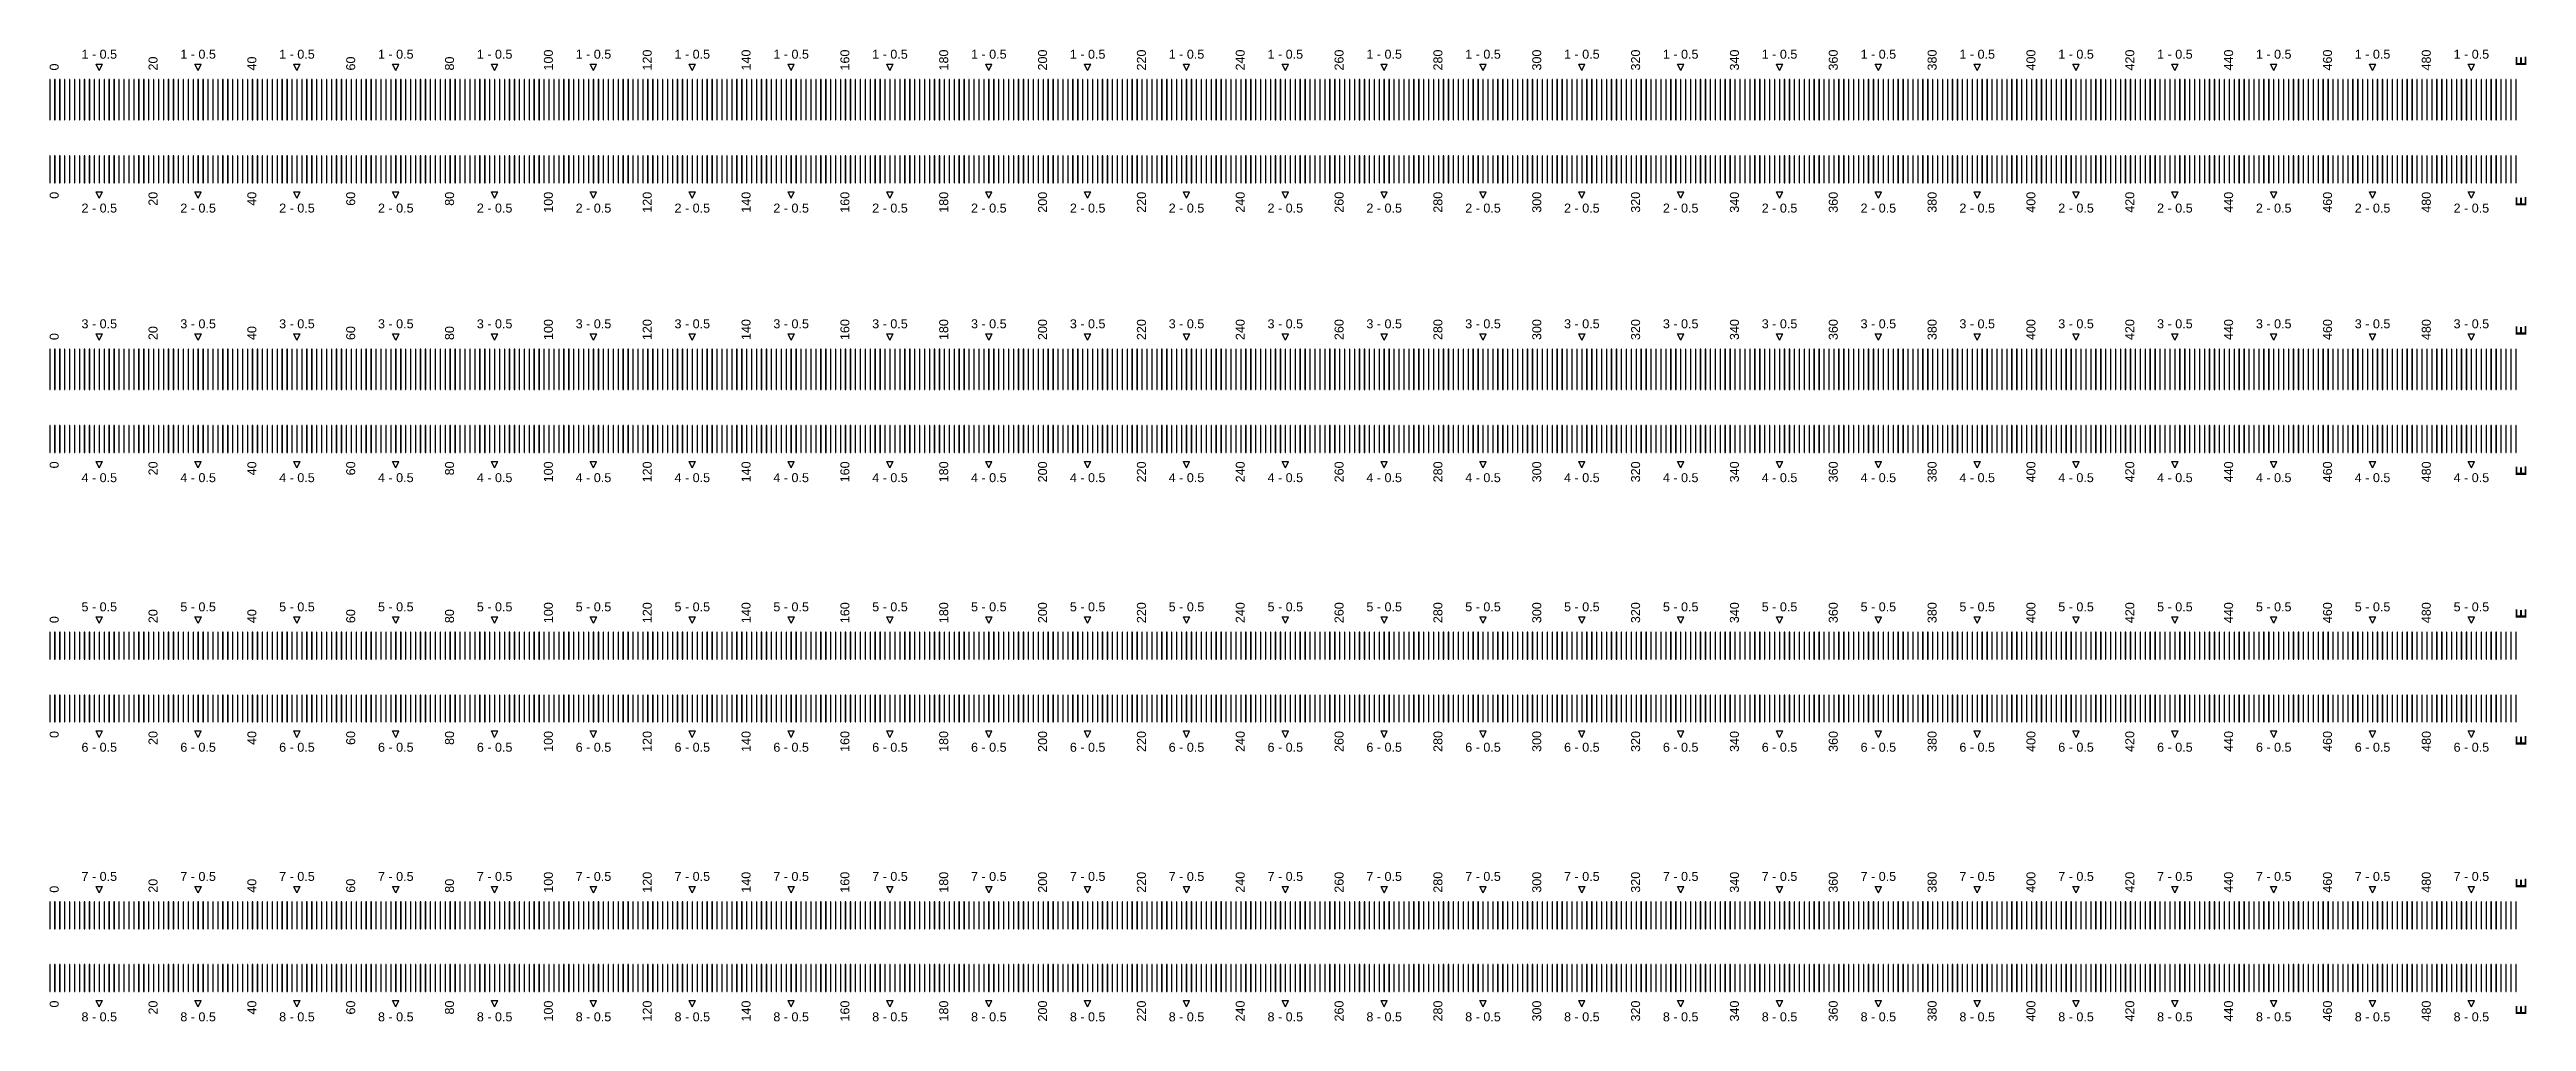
# Model space of a CAD drawing. Extents: x -24493 to 76507, y 84496 to 185496.
# Drawn here: x 24632 to 27388, y 114200 to 115282 of the extents above; entities that cross this region are included whole.
import ezdxf

# ---------------------------------------------------------------- set-up
doc = ezdxf.new("R2010")
doc.units = 13
doc.layers.add('CL - Label-1', color=120, linetype='Continuous')
doc.layers.add('CL - Label-2', color=132, linetype='Continuous')
doc.layers.add('CL - Sub-Micro', color=7, linetype='Continuous', true_color=0x47d1ff)
doc.styles.get("Standard").update_dxf_attribs({"font": 'arial.ttf'})

msp = doc.modelspace()

# ---------------------------------------------------------------- texts
at = {"layer": 'CL - Label-1', "rotation": 90}
for s, width, heights, insert, char_height, attachment_point in [('0', 21.565, [8.55], (24631.8, 115258.4), 10, 1), ('20', 21.565, [8.55], (24741.8, 115258.4), 10, 1), ('40', 21.565, [8.55], (24851.8, 115258.4), 10, 1), ('60', 21.565, [8.55], (24961.8, 115258.4), 10, 1), ('80', 21.565, [8.55], (25071.8, 115258.4), 10, 1), ('100', 21.565, [8.55], (25181.8, 115258.4), 10, 1), ('120', 21.565, [8.55], (25291.8, 115258.4), 10, 1), ('140', 21.565, [8.55], (25401.8, 115258.4), 10, 1), ('160', 21.565, [8.55], (25511.8, 115258.4), 10, 1), ('180', 21.565, [8.55], (25621.8, 115258.4), 10, 1), ('200', 21.565, [8.55], (25731.8, 115258.4), 10, 1), ('220', 21.565, [8.55], (25841.8, 115258.4), 10, 1), ('240', 21.565, [8.55], (25951.8, 115258.4), 10, 1), ('260', 21.565, [8.55], (26061.8, 115258.4), 10, 1), ('280', 21.565, [8.55], (26171.8, 115258.4), 10, 1), ('300', 21.565, [8.55], (26281.8, 115258.4), 10, 1), ('320', 21.565, [8.55], (26391.8, 115258.4), 10, 1), ('340', 21.565, [8.55], (26501.8, 115258.4), 10, 1), ('360', 21.565, [8.55], (26611.8, 115258.4), 10, 1), ('380', 21.565, [8.55], (26721.8, 115258.4), 10, 1), ('400', 21.565, [8.55], (26831.8, 115258.4), 10, 1), ('420', 21.565, [8.55], (26941.8, 115258.4), 10, 1), ('440', 21.565, [8.55], (27051.8, 115258.4), 10, 1), ('460', 21.565, [8.55], (27161.8, 115258.4), 10, 1), ('480', 21.565, [8.55], (27271.8, 115258.4), 10, 1), ('{\\fArial|b1|i0|c0|p34;E}', 33.318, [8.18], (27376.3, 115263.4), 12, 1), ('0', 21.565, [8.55], (24631.8, 115123.4), 10, 3), ('20', 21.565, [8.55], (24741.8, 115123.4), 10, 3), ('40', 21.565, [8.55], (24851.8, 115123.4), 10, 3), ('60', 21.565, [8.55], (24961.8, 115123.4), 10, 3), ('80', 21.565, [8.55], (25071.8, 115123.4), 10, 3), ('100', 21.565, [8.55], (25181.8, 115123.4), 10, 3), ('120', 21.565, [8.55], (25291.8, 115123.4), 10, 3), ('140', 21.565, [8.55], (25401.8, 115123.4), 10, 3), ('160', 21.565, [8.55], (25511.8, 115123.4), 10, 3), ('180', 21.565, [8.55], (25621.8, 115123.4), 10, 3), ('200', 21.565, [8.55], (25731.8, 115123.4), 10, 3), ('220', 21.565, [8.55], (25841.8, 115123.4), 10, 3), ('240', 21.565, [8.55], (25951.8, 115123.4), 10, 3), ('260', 21.565, [8.55], (26061.8, 115123.4), 10, 3), ('280', 21.565, [8.55], (26171.8, 115123.4), 10, 3), ('300', 21.565, [8.55], (26281.8, 115123.4), 10, 3), ('320', 21.565, [8.55], (26391.8, 115123.4), 10, 3), ('340', 21.565, [8.55], (26501.8, 115123.4), 10, 3), ('360', 21.565, [8.55], (26611.8, 115123.4), 10, 3), ('380', 21.565, [8.55], (26721.8, 115123.4), 10, 3), ('400', 21.565, [8.55], (26831.8, 115123.4), 10, 3), ('420', 21.565, [8.55], (26941.8, 115123.4), 10, 3), ('440', 21.565, [8.55], (27051.8, 115123.4), 10, 3), ('460', 21.565, [8.55], (27161.8, 115123.4), 10, 3), ('480', 21.565, [8.55], (27271.8, 115123.4), 10, 3), ('{\\fArial|b1|i0|c0|p34;E}', 33.318, [8.18], (27376.3, 115118.4), 12, 3), ('100', 21.565, [8.55], (25181.8, 114958.4), 10, 1), ('120', 21.565, [8.55], (25291.8, 114958.4), 10, 1), ('140', 21.565, [8.55], (25401.8, 114958.4), 10, 1), ('160', 21.565, [8.55], (25511.8, 114958.4), 10, 1), ('180', 21.565, [8.55], (25621.8, 114958.4), 10, 1), ('200', 21.565, [8.55], (25731.8, 114958.4), 10, 1), ('220', 21.565, [8.55], (25841.8, 114958.4), 10, 1), ('240', 21.565, [8.55], (25951.8, 114958.4), 10, 1), ('260', 21.565, [8.55], (26061.8, 114958.4), 10, 1), ('280', 21.565, [8.55], (26171.8, 114958.4), 10, 1), ('300', 21.565, [8.55], (26281.8, 114958.4), 10, 1), ('320', 21.565, [8.55], (26391.8, 114958.4), 10, 1), ('340', 21.565, [8.55], (26501.8, 114958.4), 10, 1), ('360', 21.565, [8.55], (26611.8, 114958.4), 10, 1), ('380', 21.565, [8.55], (26721.8, 114958.4), 10, 1), ('400', 21.565, [8.55], (26831.8, 114958.4), 10, 1), ('420', 21.565, [8.55], (26941.8, 114958.4), 10, 1), ('440', 21.565, [8.55], (27051.8, 114958.4), 10, 1), ('460', 21.565, [8.55], (27161.8, 114958.4), 10, 1), ('480', 21.565, [8.55], (27271.8, 114958.4), 10, 1), ('0', 21.565, [8.55], (24631.8, 114958.4), 10, 1), ('20', 21.565, [8.55], (24741.8, 114958.4), 10, 1), ('40', 21.565, [8.55], (24851.8, 114958.4), 10, 1), ('60', 21.565, [8.55], (24961.8, 114958.4), 10, 1), ('80', 21.565, [8.55], (25071.8, 114958.4), 10, 1), ('{\\fArial|b1|i0|c0|p34;E}', 33.318, [8.18], (27376.3, 114963.4), 12, 1), ('0', 21.565, [8.55], (24631.8, 114823.4), 10, 3), ('20', 21.565, [8.55], (24741.8, 114823.4), 10, 3), ('40', 21.565, [8.55], (24851.8, 114823.4), 10, 3), ('60', 21.565, [8.55], (24961.8, 114823.4), 10, 3), ('80', 21.565, [8.55], (25071.8, 114823.4), 10, 3), ('100', 21.565, [8.55], (25181.8, 114823.4), 10, 3), ('120', 21.565, [8.55], (25291.8, 114823.4), 10, 3), ('140', 21.565, [8.55], (25401.8, 114823.4), 10, 3), ('160', 21.565, [8.55], (25511.8, 114823.4), 10, 3), ('180', 21.565, [8.55], (25621.8, 114823.4), 10, 3), ('200', 21.565, [8.55], (25731.8, 114823.4), 10, 3), ('220', 21.565, [8.55], (25841.8, 114823.4), 10, 3), ('240', 21.565, [8.55], (25951.8, 114823.4), 10, 3), ('260', 21.565, [8.55], (26061.8, 114823.4), 10, 3), ('280', 21.565, [8.55], (26171.8, 114823.4), 10, 3), ('300', 21.565, [8.55], (26281.8, 114823.4), 10, 3), ('320', 21.565, [8.55], (26391.8, 114823.4), 10, 3), ('340', 21.565, [8.55], (26501.8, 114823.4), 10, 3), ('360', 21.565, [8.55], (26611.8, 114823.4), 10, 3), ('380', 21.565, [8.55], (26721.8, 114823.4), 10, 3), ('400', 21.565, [8.55], (26831.8, 114823.4), 10, 3), ('420', 21.565, [8.55], (26941.8, 114823.4), 10, 3), ('440', 21.565, [8.55], (27051.8, 114823.4), 10, 3), ('460', 21.565, [8.55], (27161.8, 114823.4), 10, 3), ('480', 21.565, [8.55], (27271.8, 114823.4), 10, 3), ('{\\fArial|b1|i0|c0|p34;E}', 33.318, [8.18], (27376.3, 114818.4), 12, 3), ('0', 21.565, [8.55], (24631.8, 114643.4), 10, 1), ('20', 21.565, [8.55], (24741.8, 114643.4), 10, 1), ('40', 21.565, [8.55], (24851.8, 114643.4), 10, 1), ('60', 21.565, [8.55], (24961.8, 114643.4), 10, 1), ('80', 21.565, [8.55], (25071.8, 114643.4), 10, 1), ('100', 21.565, [8.55], (25181.8, 114643.4), 10, 1), ('120', 21.565, [8.55], (25291.8, 114643.4), 10, 1), ('140', 21.565, [8.55], (25401.8, 114643.4), 10, 1), ('160', 21.565, [8.55], (25511.8, 114643.4), 10, 1), ('180', 21.565, [8.55], (25621.8, 114643.4), 10, 1), ('200', 21.565, [8.55], (25731.8, 114643.4), 10, 1), ('220', 21.565, [8.55], (25841.8, 114643.4), 10, 1), ('240', 21.565, [8.55], (25951.8, 114643.4), 10, 1), ('260', 21.565, [8.55], (26061.8, 114643.4), 10, 1), ('280', 21.565, [8.55], (26171.8, 114643.4), 10, 1), ('300', 21.565, [8.55], (26281.8, 114643.4), 10, 1), ('320', 21.565, [8.55], (26391.8, 114643.4), 10, 1), ('340', 21.565, [8.55], (26501.8, 114643.4), 10, 1), ('360', 21.565, [8.55], (26611.8, 114643.4), 10, 1), ('380', 21.565, [8.55], (26721.8, 114643.4), 10, 1), ('400', 21.565, [8.55], (26831.8, 114643.4), 10, 1), ('420', 21.565, [8.55], (26941.8, 114643.4), 10, 1), ('440', 21.565, [8.55], (27051.8, 114643.4), 10, 1), ('460', 21.565, [8.55], (27161.8, 114643.4), 10, 1), ('480', 21.565, [8.55], (27271.8, 114643.4), 10, 1), ('{\\fArial|b1|i0|c0|p34;E}', 33.318, [8.18], (27376.3, 114648.4), 12, 1), ('0', 21.565, [8.55], (24631.8, 114523.4), 10, 3), ('20', 21.565, [8.55], (24741.8, 114523.4), 10, 3), ('40', 21.565, [8.55], (24851.8, 114523.4), 10, 3), ('60', 21.565, [8.55], (24961.8, 114523.4), 10, 3), ('80', 21.565, [8.55], (25071.8, 114523.4), 10, 3), ('100', 21.565, [8.55], (25181.8, 114523.4), 10, 3), ('120', 21.565, [8.55], (25291.8, 114523.4), 10, 3), ('140', 21.565, [8.55], (25401.8, 114523.4), 10, 3), ('160', 21.565, [8.55], (25511.8, 114523.4), 10, 3), ('180', 21.565, [8.55], (25621.8, 114523.4), 10, 3), ('200', 21.565, [8.55], (25731.8, 114523.4), 10, 3), ('220', 21.565, [8.55], (25841.8, 114523.4), 10, 3), ('240', 21.565, [8.55], (25951.8, 114523.4), 10, 3), ('260', 21.565, [8.55], (26061.8, 114523.4), 10, 3), ('280', 21.565, [8.55], (26171.8, 114523.4), 10, 3), ('300', 21.565, [8.55], (26281.8, 114523.4), 10, 3), ('320', 21.565, [8.55], (26391.8, 114523.4), 10, 3), ('340', 21.565, [8.55], (26501.8, 114523.4), 10, 3), ('360', 21.565, [8.55], (26611.8, 114523.4), 10, 3), ('380', 21.565, [8.55], (26721.8, 114523.4), 10, 3), ('400', 21.565, [8.55], (26831.8, 114523.4), 10, 3), ('420', 21.565, [8.55], (26941.8, 114523.4), 10, 3), ('440', 21.565, [8.55], (27051.8, 114523.4), 10, 3), ('460', 21.565, [8.55], (27161.8, 114523.4), 10, 3), ('480', 21.565, [8.55], (27271.8, 114523.4), 10, 3), ('{\\fArial|b1|i0|c0|p34;E}', 33.318, [8.18], (27376.3, 114518.4), 12, 3), ('0', 21.565, [8.55], (24631.8, 114343.4), 10, 1), ('20', 21.565, [8.55], (24741.8, 114343.4), 10, 1), ('40', 21.565, [8.55], (24851.8, 114343.4), 10, 1), ('60', 21.565, [8.55], (24961.8, 114343.4), 10, 1), ('80', 21.565, [8.55], (25071.8, 114343.4), 10, 1), ('100', 21.565, [8.55], (25181.8, 114343.4), 10, 1), ('120', 21.565, [8.55], (25291.8, 114343.4), 10, 1), ('140', 21.565, [8.55], (25401.8, 114343.4), 10, 1), ('160', 21.565, [8.55], (25511.8, 114343.4), 10, 1), ('180', 21.565, [8.55], (25621.8, 114343.4), 10, 1), ('200', 21.565, [8.55], (25731.8, 114343.4), 10, 1), ('220', 21.565, [8.55], (25841.8, 114343.4), 10, 1), ('240', 21.565, [8.55], (25951.8, 114343.4), 10, 1), ('260', 21.565, [8.55], (26061.8, 114343.4), 10, 1), ('280', 21.565, [8.55], (26171.8, 114343.4), 10, 1), ('300', 21.565, [8.55], (26281.8, 114343.4), 10, 1), ('320', 21.565, [8.55], (26391.8, 114343.4), 10, 1), ('340', 21.565, [8.55], (26501.8, 114343.4), 10, 1), ('360', 21.565, [8.55], (26611.8, 114343.4), 10, 1), ('380', 21.565, [8.55], (26721.8, 114343.4), 10, 1), ('400', 21.565, [8.55], (26831.8, 114343.4), 10, 1), ('420', 21.565, [8.55], (26941.8, 114343.4), 10, 1), ('440', 21.565, [8.55], (27051.8, 114343.4), 10, 1), ('460', 21.565, [8.55], (27161.8, 114343.4), 10, 1), ('480', 21.565, [8.55], (27271.8, 114343.4), 10, 1), ('{\\fArial|b1|i0|c0|p34;E}', 33.318, [8.18], (27376.3, 114348.4), 12, 1), ('0', 21.565, [8.55], (24631.8, 114223.4), 10, 3), ('20', 21.565, [8.55], (24741.8, 114223.4), 10, 3), ('40', 21.565, [8.55], (24851.8, 114223.4), 10, 3), ('60', 21.565, [8.55], (24961.8, 114223.4), 10, 3), ('80', 21.565, [8.55], (25071.8, 114223.4), 10, 3), ('100', 21.565, [8.55], (25181.8, 114223.4), 10, 3), ('120', 21.565, [8.55], (25291.8, 114223.4), 10, 3), ('140', 21.565, [8.55], (25401.8, 114223.4), 10, 3), ('160', 21.565, [8.55], (25511.8, 114223.4), 10, 3), ('180', 21.565, [8.55], (25621.8, 114223.4), 10, 3), ('200', 21.565, [8.55], (25731.8, 114223.4), 10, 3), ('220', 21.565, [8.55], (25841.8, 114223.4), 10, 3), ('240', 21.565, [8.55], (25951.8, 114223.4), 10, 3), ('260', 21.565, [8.55], (26061.8, 114223.4), 10, 3), ('280', 21.565, [8.55], (26171.8, 114223.4), 10, 3), ('300', 21.565, [8.55], (26281.8, 114223.4), 10, 3), ('320', 21.565, [8.55], (26391.8, 114223.4), 10, 3), ('340', 21.565, [8.55], (26501.8, 114223.4), 10, 3), ('360', 21.565, [8.55], (26611.8, 114223.4), 10, 3), ('380', 21.565, [8.55], (26721.8, 114223.4), 10, 3), ('400', 21.565, [8.55], (26831.8, 114223.4), 10, 3), ('420', 21.565, [8.55], (26941.8, 114223.4), 10, 3), ('440', 21.565, [8.55], (27051.8, 114223.4), 10, 3), ('460', 21.565, [8.55], (27161.8, 114223.4), 10, 3), ('480', 21.565, [8.55], (27271.8, 114223.4), 10, 3), ('{\\fArial|b1|i0|c0|p34;E}', 33.318, [8.18], (27376.3, 114218.4), 12, 3)]:
    msp.add_mtext_dynamic_manual_height_columns(s, width=width, gutter_width=12.5, heights=heights, dxfattribs=dict(at, insert=insert, char_height=char_height, attachment_point=attachment_point))
at = {"layer": 'CL - Label-2', "char_height": 10}
for s, insert, attachment_point in [('1 - 0.5', (24687, 115271.4), 8), ('1 - 0.5', (24797, 115271.4), 8), ('1 - 0.5', (24907, 115271.4), 8), ('1 - 0.5', (25017, 115271.4), 8), ('1 - 0.5', (25127, 115271.4), 8), ('1 - 0.5', (25237, 115271.4), 8), ('1 - 0.5', (25347, 115271.4), 8), ('1 - 0.5', (25457, 115271.4), 8), ('1 - 0.5', (25567, 115271.4), 8), ('1 - 0.5', (25677, 115271.4), 8), ('1 - 0.5', (25787, 115271.4), 8), ('1 - 0.5', (25897, 115271.4), 8), ('1 - 0.5', (26007, 115271.4), 8), ('1 - 0.5', (26117, 115271.4), 8), ('1 - 0.5', (26227, 115271.4), 8), ('1 - 0.5', (26337, 115271.4), 8), ('1 - 0.5', (26447, 115271.4), 8), ('1 - 0.5', (26557, 115271.4), 8), ('1 - 0.5', (26667, 115271.4), 8), ('1 - 0.5', (26777, 115271.4), 8), ('1 - 0.5', (26887, 115271.4), 8), ('1 - 0.5', (26997, 115271.4), 8), ('1 - 0.5', (27107, 115271.4), 8), ('1 - 0.5', (27217, 115271.4), 8), ('1 - 0.5', (27327, 115271.4), 8), ('2 - 0.5', (24687, 115110.3), 2), ('2 - 0.5', (24797, 115110.3), 2), ('2 - 0.5', (24907, 115110.3), 2), ('2 - 0.5', (25017, 115110.3), 2), ('2 - 0.5', (25127, 115110.3), 2), ('2 - 0.5', (25237, 115110.3), 2), ('2 - 0.5', (25347, 115110.3), 2), ('2 - 0.5', (25457, 115110.3), 2), ('2 - 0.5', (25567, 115110.3), 2), ('2 - 0.5', (25677, 115110.3), 2), ('2 - 0.5', (25787, 115110.3), 2), ('2 - 0.5', (25897, 115110.3), 2), ('2 - 0.5', (26007, 115110.3), 2), ('2 - 0.5', (26117, 115110.3), 2), ('2 - 0.5', (26227, 115110.3), 2), ('2 - 0.5', (26337, 115110.3), 2), ('2 - 0.5', (26447, 115110.3), 2), ('2 - 0.5', (26557, 115110.3), 2), ('2 - 0.5', (26667, 115110.3), 2), ('2 - 0.5', (26777, 115110.3), 2), ('2 - 0.5', (26887, 115110.3), 2), ('2 - 0.5', (26997, 115110.3), 2), ('2 - 0.5', (27107, 115110.3), 2), ('2 - 0.5', (27217, 115110.3), 2), ('2 - 0.5', (27327, 115110.3), 2), ('3 - 0.5', (24687, 114971.4), 8), ('3 - 0.5', (24797, 114971.4), 8), ('3 - 0.5', (24907, 114971.4), 8), ('3 - 0.5', (25017, 114971.4), 8), ('3 - 0.5', (25127, 114971.4), 8), ('3 - 0.5', (25237, 114971.4), 8), ('3 - 0.5', (25347, 114971.4), 8), ('3 - 0.5', (25457, 114971.4), 8), ('3 - 0.5', (25567, 114971.4), 8), ('3 - 0.5', (25677, 114971.4), 8), ('3 - 0.5', (25787, 114971.4), 8), ('3 - 0.5', (25897, 114971.4), 8), ('3 - 0.5', (26007, 114971.4), 8), ('3 - 0.5', (26117, 114971.4), 8), ('3 - 0.5', (26227, 114971.4), 8), ('3 - 0.5', (26337, 114971.4), 8), ('3 - 0.5', (26447, 114971.4), 8), ('3 - 0.5', (26557, 114971.4), 8), ('3 - 0.5', (26667, 114971.4), 8), ('3 - 0.5', (26777, 114971.4), 8), ('3 - 0.5', (26887, 114971.4), 8), ('3 - 0.5', (26997, 114971.4), 8), ('3 - 0.5', (27107, 114971.4), 8), ('3 - 0.5', (27217, 114971.4), 8), ('3 - 0.5', (27327, 114971.4), 8), ('4 - 0.5', (24687, 114810.3), 2), ('4 - 0.5', (24797, 114810.3), 2), ('4 - 0.5', (24907, 114810.3), 2), ('4 - 0.5', (25017, 114810.3), 2), ('4 - 0.5', (25127, 114810.3), 2), ('4 - 0.5', (25237, 114810.3), 2), ('4 - 0.5', (25347, 114810.3), 2), ('4 - 0.5', (25457, 114810.3), 2), ('4 - 0.5', (25567, 114810.3), 2), ('4 - 0.5', (25677, 114810.3), 2), ('4 - 0.5', (25787, 114810.3), 2), ('4 - 0.5', (25897, 114810.3), 2), ('4 - 0.5', (26007, 114810.3), 2), ('4 - 0.5', (26117, 114810.3), 2), ('4 - 0.5', (26227, 114810.3), 2), ('4 - 0.5', (26337, 114810.3), 2), ('4 - 0.5', (26447, 114810.3), 2), ('4 - 0.5', (26557, 114810.3), 2), ('4 - 0.5', (26667, 114810.3), 2), ('4 - 0.5', (26777, 114810.3), 2), ('4 - 0.5', (26887, 114810.3), 2), ('4 - 0.5', (26997, 114810.3), 2), ('4 - 0.5', (27107, 114810.3), 2), ('4 - 0.5', (27217, 114810.3), 2), ('4 - 0.5', (27327, 114810.3), 2), ('5 - 0.5', (24687, 114656.4), 8), ('5 - 0.5', (24797, 114656.4), 8), ('5 - 0.5', (24907, 114656.4), 8), ('5 - 0.5', (25017, 114656.4), 8), ('5 - 0.5', (25127, 114656.4), 8), ('5 - 0.5', (25237, 114656.4), 8), ('5 - 0.5', (25347, 114656.4), 8), ('5 - 0.5', (25457, 114656.4), 8), ('5 - 0.5', (25567, 114656.4), 8), ('5 - 0.5', (25677, 114656.4), 8), ('5 - 0.5', (25787, 114656.4), 8), ('5 - 0.5', (25897, 114656.4), 8), ('5 - 0.5', (26007, 114656.4), 8), ('5 - 0.5', (26117, 114656.4), 8), ('5 - 0.5', (26227, 114656.4), 8), ('5 - 0.5', (26337, 114656.4), 8), ('5 - 0.5', (26447, 114656.4), 8), ('5 - 0.5', (26557, 114656.4), 8), ('5 - 0.5', (26667, 114656.4), 8), ('5 - 0.5', (26777, 114656.4), 8), ('5 - 0.5', (26887, 114656.4), 8), ('5 - 0.5', (26997, 114656.4), 8), ('5 - 0.5', (27107, 114656.4), 8), ('5 - 0.5', (27217, 114656.4), 8), ('5 - 0.5', (27327, 114656.4), 8), ('6 - 0.5', (24687, 114510.3), 2), ('6 - 0.5', (24797, 114510.3), 2), ('6 - 0.5', (24907, 114510.3), 2), ('6 - 0.5', (25017, 114510.3), 2), ('6 - 0.5', (25127, 114510.3), 2), ('6 - 0.5', (25237, 114510.3), 2), ('6 - 0.5', (25347, 114510.3), 2), ('6 - 0.5', (25457, 114510.3), 2), ('6 - 0.5', (25567, 114510.3), 2), ('6 - 0.5', (25677, 114510.3), 2), ('6 - 0.5', (25787, 114510.3), 2), ('6 - 0.5', (25897, 114510.3), 2), ('6 - 0.5', (26007, 114510.3), 2), ('6 - 0.5', (26117, 114510.3), 2), ('6 - 0.5', (26227, 114510.3), 2), ('6 - 0.5', (26337, 114510.3), 2), ('6 - 0.5', (26447, 114510.3), 2), ('6 - 0.5', (26557, 114510.3), 2), ('6 - 0.5', (26667, 114510.3), 2), ('6 - 0.5', (26777, 114510.3), 2), ('6 - 0.5', (26887, 114510.3), 2), ('6 - 0.5', (26997, 114510.3), 2), ('6 - 0.5', (27107, 114510.3), 2), ('6 - 0.5', (27217, 114510.3), 2), ('6 - 0.5', (27327, 114510.3), 2), ('7 - 0.5', (24687, 114356.4), 8), ('7 - 0.5', (24797, 114356.4), 8), ('7 - 0.5', (24907, 114356.4), 8), ('7 - 0.5', (25017, 114356.4), 8), ('7 - 0.5', (25127, 114356.4), 8), ('7 - 0.5', (25237, 114356.4), 8), ('7 - 0.5', (25347, 114356.4), 8), ('7 - 0.5', (25457, 114356.4), 8), ('7 - 0.5', (25567, 114356.4), 8), ('7 - 0.5', (25677, 114356.4), 8), ('7 - 0.5', (25787, 114356.4), 8), ('7 - 0.5', (25897, 114356.4), 8), ('7 - 0.5', (26007, 114356.4), 8), ('7 - 0.5', (26117, 114356.4), 8), ('7 - 0.5', (26227, 114356.4), 8), ('7 - 0.5', (26337, 114356.4), 8), ('7 - 0.5', (26447, 114356.4), 8), ('7 - 0.5', (26557, 114356.4), 8), ('7 - 0.5', (26667, 114356.4), 8), ('7 - 0.5', (26777, 114356.4), 8), ('7 - 0.5', (26887, 114356.4), 8), ('7 - 0.5', (26997, 114356.4), 8), ('7 - 0.5', (27107, 114356.4), 8), ('7 - 0.5', (27217, 114356.4), 8), ('7 - 0.5', (27327, 114356.4), 8), ('8 - 0.5', (24687, 114210.3), 2), ('8 - 0.5', (24797, 114210.3), 2), ('8 - 0.5', (24907, 114210.3), 2), ('8 - 0.5', (25017, 114210.3), 2), ('8 - 0.5', (25127, 114210.3), 2), ('8 - 0.5', (25237, 114210.3), 2), ('8 - 0.5', (25347, 114210.3), 2), ('8 - 0.5', (25457, 114210.3), 2), ('8 - 0.5', (25567, 114210.3), 2), ('8 - 0.5', (25677, 114210.3), 2), ('8 - 0.5', (25787, 114210.3), 2), ('8 - 0.5', (25897, 114210.3), 2), ('8 - 0.5', (26007, 114210.3), 2), ('8 - 0.5', (26117, 114210.3), 2), ('8 - 0.5', (26227, 114210.3), 2), ('8 - 0.5', (26337, 114210.3), 2), ('8 - 0.5', (26447, 114210.3), 2), ('8 - 0.5', (26557, 114210.3), 2), ('8 - 0.5', (26667, 114210.3), 2), ('8 - 0.5', (26777, 114210.3), 2), ('8 - 0.5', (26887, 114210.3), 2), ('8 - 0.5', (26997, 114210.3), 2), ('8 - 0.5', (27107, 114210.3), 2), ('8 - 0.5', (27217, 114210.3), 2), ('8 - 0.5', (27327, 114210.3), 2)]:
    msp.add_mtext_dynamic_manual_height_columns(s, width=52.304, gutter_width=12.5, heights=[18.1], dxfattribs=dict(at, insert=insert, attachment_point=attachment_point))

# ---------------------------------------------------------------- linework, layer by layer
at = {"layer": 'CL - Label-2'}
for p, q in [((24687, 115258.4), (24683.5, 115265.5)), ((24683.5, 115265.5), (24690.5, 115265.5)), ((24687, 115258.4), (24690.5, 115265.5)), ((24797, 115258.4), (24793.5, 115265.5)), ((24793.5, 115265.5), (24800.5, 115265.5)), ((24797, 115258.4), (24800.5, 115265.5)), ((24907, 115258.4), (24903.5, 115265.5)), ((24903.5, 115265.5), (24910.5, 115265.5)), ((24907, 115258.4), (24910.5, 115265.5)), ((25017, 115258.4), (25013.5, 115265.5)), ((25013.5, 115265.5), (25020.5, 115265.5)), ((25017, 115258.4), (25020.5, 115265.5)), ((25127, 115258.4), (25123.5, 115265.5)), ((25123.5, 115265.5), (25130.5, 115265.5)), ((25127, 115258.4), (25130.5, 115265.5)), ((25237, 115258.4), (25233.5, 115265.5)), ((25233.5, 115265.5), (25240.5, 115265.5)), ((25237, 115258.4), (25240.5, 115265.5)), ((25347, 115258.4), (25343.5, 115265.5)), ((25343.5, 115265.5), (25350.5, 115265.5)), ((25347, 115258.4), (25350.5, 115265.5)), ((25457, 115258.4), (25453.5, 115265.5)), ((25453.5, 115265.5), (25460.5, 115265.5)), ((25457, 115258.4), (25460.5, 115265.5)), ((25567, 115258.4), (25563.5, 115265.5)), ((25563.5, 115265.5), (25570.5, 115265.5)), ((25567, 115258.4), (25570.5, 115265.5)), ((25677, 115258.4), (25673.5, 115265.5)), ((25673.5, 115265.5), (25680.5, 115265.5)), ((25677, 115258.4), (25680.5, 115265.5)), ((25787, 115258.4), (25783.5, 115265.5)), ((25783.5, 115265.5), (25790.5, 115265.5)), ((25787, 115258.4), (25790.5, 115265.5)), ((25897, 115258.4), (25893.5, 115265.5)), ((25893.5, 115265.5), (25900.5, 115265.5)), ((25897, 115258.4), (25900.5, 115265.5)), ((26007, 115258.4), (26003.5, 115265.5)), ((26003.5, 115265.5), (26010.5, 115265.5)), ((26007, 115258.4), (26010.5, 115265.5)), ((26117, 115258.4), (26113.5, 115265.5)), ((26113.5, 115265.5), (26120.5, 115265.5)), ((26117, 115258.4), (26120.5, 115265.5)), ((26227, 115258.4), (26223.5, 115265.5)), ((26223.5, 115265.5), (26230.5, 115265.5)), ((26227, 115258.4), (26230.5, 115265.5)), ((26337, 115258.4), (26333.5, 115265.5)), ((26333.5, 115265.5), (26340.5, 115265.5)), ((26337, 115258.4), (26340.5, 115265.5)), ((26447, 115258.4), (26443.5, 115265.5)), ((26443.5, 115265.5), (26450.5, 115265.5)), ((26447, 115258.4), (26450.5, 115265.5)), ((26557, 115258.4), (26553.5, 115265.5)), ((26553.5, 115265.5), (26560.5, 115265.5)), ((26557, 115258.4), (26560.5, 115265.5)), ((26667, 115258.4), (26663.5, 115265.5)), ((26663.5, 115265.5), (26670.5, 115265.5)), ((26667, 115258.4), (26670.5, 115265.5)), ((26777, 115258.4), (26773.5, 115265.5)), ((26773.5, 115265.5), (26780.5, 115265.5)), ((26777, 115258.4), (26780.5, 115265.5)), ((26887, 115258.4), (26883.5, 115265.5)), ((26883.5, 115265.5), (26890.5, 115265.5)), ((26887, 115258.4), (26890.5, 115265.5)), ((26997, 115258.4), (26993.5, 115265.5)), ((26993.5, 115265.5), (27000.5, 115265.5)), ((26997, 115258.4), (27000.5, 115265.5)), ((27107, 115258.4), (27103.5, 115265.5)), ((27103.5, 115265.5), (27110.5, 115265.5)), ((27107, 115258.4), (27110.5, 115265.5)), ((27217, 115258.4), (27213.5, 115265.5)), ((27213.5, 115265.5), (27220.5, 115265.5)), ((27217, 115258.4), (27220.5, 115265.5)), ((27327, 115258.4), (27323.5, 115265.5)), ((27323.5, 115265.5), (27330.5, 115265.5)), ((27327, 115258.4), (27330.5, 115265.5)), ((24687, 115116.3), (24683.5, 115123.4)), ((24683.5, 115123.4), (24690.5, 115123.4)), ((24687, 115116.3), (24690.5, 115123.4)), ((24797, 115116.3), (24793.5, 115123.4)), ((24793.5, 115123.4), (24800.5, 115123.4)), ((24797, 115116.3), (24800.5, 115123.4)), ((24907, 115116.3), (24903.5, 115123.4)), ((24903.5, 115123.4), (24910.5, 115123.4)), ((24907, 115116.3), (24910.5, 115123.4)), ((25017, 115116.3), (25013.5, 115123.4)), ((25013.5, 115123.4), (25020.5, 115123.4)), ((25017, 115116.3), (25020.5, 115123.4)), ((25127, 115116.3), (25123.5, 115123.4)), ((25123.5, 115123.4), (25130.5, 115123.4)), ((25127, 115116.3), (25130.5, 115123.4)), ((25237, 115116.3), (25233.5, 115123.4)), ((25233.5, 115123.4), (25240.5, 115123.4)), ((25237, 115116.3), (25240.5, 115123.4)), ((25347, 115116.3), (25343.5, 115123.4)), ((25343.5, 115123.4), (25350.5, 115123.4)), ((25347, 115116.3), (25350.5, 115123.4)), ((25457, 115116.3), (25453.5, 115123.4)), ((25453.5, 115123.4), (25460.5, 115123.4)), ((25457, 115116.3), (25460.5, 115123.4)), ((25567, 115116.3), (25563.5, 115123.4)), ((25563.5, 115123.4), (25570.5, 115123.4)), ((25567, 115116.3), (25570.5, 115123.4)), ((25677, 115116.3), (25673.5, 115123.4)), ((25673.5, 115123.4), (25680.5, 115123.4)), ((25677, 115116.3), (25680.5, 115123.4)), ((25787, 115116.3), (25783.5, 115123.4)), ((25783.5, 115123.4), (25790.5, 115123.4)), ((25787, 115116.3), (25790.5, 115123.4)), ((25897, 115116.3), (25893.5, 115123.4)), ((25893.5, 115123.4), (25900.5, 115123.4)), ((25897, 115116.3), (25900.5, 115123.4)), ((26007, 115116.3), (26003.5, 115123.4)), ((26003.5, 115123.4), (26010.5, 115123.4)), ((26007, 115116.3), (26010.5, 115123.4)), ((26117, 115116.3), (26113.5, 115123.4)), ((26113.5, 115123.4), (26120.5, 115123.4)), ((26117, 115116.3), (26120.5, 115123.4)), ((26227, 115116.3), (26223.5, 115123.4)), ((26223.5, 115123.4), (26230.5, 115123.4)), ((26227, 115116.3), (26230.5, 115123.4)), ((26337, 115116.3), (26333.5, 115123.4)), ((26333.5, 115123.4), (26340.5, 115123.4)), ((26337, 115116.3), (26340.5, 115123.4)), ((26447, 115116.3), (26443.5, 115123.4)), ((26443.5, 115123.4), (26450.5, 115123.4)), ((26447, 115116.3), (26450.5, 115123.4)), ((26557, 115116.3), (26553.5, 115123.4)), ((26553.5, 115123.4), (26560.5, 115123.4)), ((26557, 115116.3), (26560.5, 115123.4)), ((26667, 115116.3), (26663.5, 115123.4)), ((26663.5, 115123.4), (26670.5, 115123.4)), ((26667, 115116.3), (26670.5, 115123.4)), ((26777, 115116.3), (26773.5, 115123.4)), ((26773.5, 115123.4), (26780.5, 115123.4)), ((26777, 115116.3), (26780.5, 115123.4)), ((26887, 115116.3), (26883.5, 115123.4)), ((26883.5, 115123.4), (26890.5, 115123.4)), ((26887, 115116.3), (26890.5, 115123.4)), ((26997, 115116.3), (26993.5, 115123.4)), ((26993.5, 115123.4), (27000.5, 115123.4)), ((26997, 115116.3), (27000.5, 115123.4)), ((27107, 115116.3), (27103.5, 115123.4)), ((27103.5, 115123.4), (27110.5, 115123.4)), ((27107, 115116.3), (27110.5, 115123.4)), ((27217, 115116.3), (27213.5, 115123.4)), ((27213.5, 115123.4), (27220.5, 115123.4)), ((27217, 115116.3), (27220.5, 115123.4)), ((27327, 115116.3), (27323.5, 115123.4)), ((27323.5, 115123.4), (27330.5, 115123.4)), ((27327, 115116.3), (27330.5, 115123.4)), ((24687, 114958.4), (24683.5, 114965.5)), ((24683.5, 114965.5), (24690.6, 114965.5)), ((24687, 114958.4), (24690.6, 114965.5)), ((24797, 114958.4), (24793.5, 114965.5)), ((24793.5, 114965.5), (24800.6, 114965.5)), ((24797, 114958.4), (24800.6, 114965.5)), ((24907, 114958.4), (24903.5, 114965.5)), ((24903.5, 114965.5), (24910.6, 114965.5)), ((24907, 114958.4), (24910.6, 114965.5)), ((25017, 114958.4), (25013.5, 114965.5)), ((25013.5, 114965.5), (25020.6, 114965.5)), ((25017, 114958.4), (25020.6, 114965.5)), ((25127, 114958.4), (25123.5, 114965.5)), ((25123.5, 114965.5), (25130.6, 114965.5)), ((25127, 114958.4), (25130.6, 114965.5)), ((25237, 114958.4), (25233.5, 114965.5)), ((25233.5, 114965.5), (25240.6, 114965.5)), ((25237, 114958.4), (25240.6, 114965.5)), ((25347, 114958.4), (25343.5, 114965.5)), ((25343.5, 114965.5), (25350.6, 114965.5)), ((25347, 114958.4), (25350.6, 114965.5)), ((25457, 114958.4), (25453.5, 114965.5)), ((25453.5, 114965.5), (25460.6, 114965.5)), ((25457, 114958.4), (25460.6, 114965.5)), ((25567, 114958.4), (25563.5, 114965.5)), ((25563.5, 114965.5), (25570.6, 114965.5)), ((25567, 114958.4), (25570.6, 114965.5)), ((25677, 114958.4), (25673.5, 114965.5)), ((25673.5, 114965.5), (25680.6, 114965.5)), ((25677, 114958.4), (25680.6, 114965.5)), ((25787, 114958.4), (25783.5, 114965.5)), ((25783.5, 114965.5), (25790.6, 114965.5)), ((25787, 114958.4), (25790.6, 114965.5)), ((25897, 114958.4), (25893.5, 114965.5)), ((25893.5, 114965.5), (25900.6, 114965.5)), ((25897, 114958.4), (25900.6, 114965.5)), ((26007, 114958.4), (26003.5, 114965.5)), ((26003.5, 114965.5), (26010.6, 114965.5)), ((26007, 114958.4), (26010.6, 114965.5)), ((26117, 114958.4), (26113.5, 114965.5)), ((26113.5, 114965.5), (26120.6, 114965.5)), ((26117, 114958.4), (26120.6, 114965.5)), ((26227, 114958.4), (26223.5, 114965.5)), ((26223.5, 114965.5), (26230.6, 114965.5)), ((26227, 114958.4), (26230.6, 114965.5)), ((26337, 114958.4), (26333.5, 114965.5)), ((26333.5, 114965.5), (26340.6, 114965.5)), ((26337, 114958.4), (26340.6, 114965.5)), ((26447, 114958.4), (26443.5, 114965.5)), ((26443.5, 114965.5), (26450.6, 114965.5)), ((26447, 114958.4), (26450.6, 114965.5)), ((26557, 114958.4), (26553.5, 114965.5)), ((26553.5, 114965.5), (26560.6, 114965.5)), ((26557, 114958.4), (26560.6, 114965.5)), ((26667, 114958.4), (26663.5, 114965.5)), ((26663.5, 114965.5), (26670.6, 114965.5)), ((26667, 114958.4), (26670.6, 114965.5)), ((26777, 114958.4), (26773.5, 114965.5)), ((26773.5, 114965.5), (26780.6, 114965.5)), ((26777, 114958.4), (26780.6, 114965.5)), ((26887, 114958.4), (26883.5, 114965.5)), ((26883.5, 114965.5), (26890.6, 114965.5)), ((26887, 114958.4), (26890.6, 114965.5)), ((26997, 114958.4), (26993.5, 114965.5)), ((26993.5, 114965.5), (27000.6, 114965.5)), ((26997, 114958.4), (27000.6, 114965.5)), ((27107, 114958.4), (27103.5, 114965.5)), ((27103.5, 114965.5), (27110.6, 114965.5)), ((27107, 114958.4), (27110.6, 114965.5)), ((27217, 114958.4), (27213.5, 114965.5)), ((27213.5, 114965.5), (27220.6, 114965.5)), ((27217, 114958.4), (27220.6, 114965.5)), ((27327, 114958.4), (27323.5, 114965.5)), ((27323.5, 114965.5), (27330.6, 114965.5)), ((27327, 114958.4), (27330.6, 114965.5)), ((24687, 114816.3), (24683.5, 114823.4)), ((24683.5, 114823.4), (24690.5, 114823.4)), ((24687, 114816.3), (24690.5, 114823.4)), ((24797, 114816.3), (24793.5, 114823.4)), ((24793.5, 114823.4), (24800.5, 114823.4)), ((24797, 114816.3), (24800.5, 114823.4)), ((24907, 114816.3), (24903.5, 114823.4)), ((24903.5, 114823.4), (24910.5, 114823.4)), ((24907, 114816.3), (24910.5, 114823.4)), ((25017, 114816.3), (25013.5, 114823.4)), ((25013.5, 114823.4), (25020.5, 114823.4)), ((25017, 114816.3), (25020.5, 114823.4)), ((25127, 114816.3), (25123.5, 114823.4)), ((25123.5, 114823.4), (25130.5, 114823.4)), ((25127, 114816.3), (25130.5, 114823.4)), ((25237, 114816.3), (25233.5, 114823.4)), ((25233.5, 114823.4), (25240.5, 114823.4)), ((25237, 114816.3), (25240.5, 114823.4)), ((25347, 114816.3), (25343.5, 114823.4)), ((25343.5, 114823.4), (25350.5, 114823.4)), ((25347, 114816.3), (25350.5, 114823.4)), ((25457, 114816.3), (25453.5, 114823.4)), ((25453.5, 114823.4), (25460.5, 114823.4)), ((25457, 114816.3), (25460.5, 114823.4)), ((25567, 114816.3), (25563.5, 114823.4)), ((25563.5, 114823.4), (25570.5, 114823.4)), ((25567, 114816.3), (25570.5, 114823.4)), ((25677, 114816.3), (25673.5, 114823.4)), ((25673.5, 114823.4), (25680.5, 114823.4)), ((25677, 114816.3), (25680.5, 114823.4)), ((25787, 114816.3), (25783.5, 114823.4)), ((25783.5, 114823.4), (25790.5, 114823.4)), ((25787, 114816.3), (25790.5, 114823.4)), ((25897, 114816.3), (25893.5, 114823.4)), ((25893.5, 114823.4), (25900.5, 114823.4)), ((25897, 114816.3), (25900.5, 114823.4)), ((26007, 114816.3), (26003.5, 114823.4)), ((26003.5, 114823.4), (26010.5, 114823.4)), ((26007, 114816.3), (26010.5, 114823.4)), ((26117, 114816.3), (26113.5, 114823.4)), ((26113.5, 114823.4), (26120.5, 114823.4)), ((26117, 114816.3), (26120.5, 114823.4)), ((26227, 114816.3), (26223.5, 114823.4)), ((26223.5, 114823.4), (26230.5, 114823.4)), ((26227, 114816.3), (26230.5, 114823.4)), ((26337, 114816.3), (26333.5, 114823.4)), ((26333.5, 114823.4), (26340.5, 114823.4)), ((26337, 114816.3), (26340.5, 114823.4)), ((26447, 114816.3), (26443.5, 114823.4)), ((26443.5, 114823.4), (26450.5, 114823.4)), ((26447, 114816.3), (26450.5, 114823.4)), ((26557, 114816.3), (26553.5, 114823.4)), ((26553.5, 114823.4), (26560.5, 114823.4)), ((26557, 114816.3), (26560.5, 114823.4)), ((26667, 114816.3), (26663.5, 114823.4)), ((26663.5, 114823.4), (26670.5, 114823.4)), ((26667, 114816.3), (26670.5, 114823.4)), ((26777, 114816.3), (26773.5, 114823.4)), ((26773.5, 114823.4), (26780.5, 114823.4)), ((26777, 114816.3), (26780.5, 114823.4)), ((26887, 114816.3), (26883.5, 114823.4)), ((26883.5, 114823.4), (26890.5, 114823.4)), ((26887, 114816.3), (26890.5, 114823.4)), ((26997, 114816.3), (26993.5, 114823.4)), ((26993.5, 114823.4), (27000.5, 114823.4)), ((26997, 114816.3), (27000.5, 114823.4)), ((27107, 114816.3), (27103.5, 114823.4)), ((27103.5, 114823.4), (27110.5, 114823.4)), ((27107, 114816.3), (27110.5, 114823.4)), ((27217, 114816.3), (27213.5, 114823.4)), ((27213.5, 114823.4), (27220.5, 114823.4)), ((27217, 114816.3), (27220.5, 114823.4)), ((27327, 114816.3), (27323.5, 114823.4)), ((27323.5, 114823.4), (27330.5, 114823.4)), ((27327, 114816.3), (27330.5, 114823.4)), ((24687, 114643.4), (24683.5, 114650.5)), ((24683.5, 114650.5), (24690.6, 114650.5)), ((24687, 114643.4), (24690.6, 114650.5)), ((24797, 114643.4), (24793.5, 114650.5)), ((24793.5, 114650.5), (24800.6, 114650.5)), ((24797, 114643.4), (24800.6, 114650.5)), ((24907, 114643.4), (24903.5, 114650.5)), ((24903.5, 114650.5), (24910.6, 114650.5)), ((24907, 114643.4), (24910.6, 114650.5)), ((25017, 114643.4), (25013.5, 114650.5)), ((25013.5, 114650.5), (25020.6, 114650.5)), ((25017, 114643.4), (25020.6, 114650.5)), ((25127, 114643.4), (25123.5, 114650.5)), ((25123.5, 114650.5), (25130.6, 114650.5)), ((25127, 114643.4), (25130.6, 114650.5)), ((25237, 114643.4), (25233.5, 114650.5)), ((25233.5, 114650.5), (25240.6, 114650.5)), ((25237, 114643.4), (25240.6, 114650.5)), ((25347, 114643.4), (25343.5, 114650.5)), ((25343.5, 114650.5), (25350.6, 114650.5)), ((25347, 114643.4), (25350.6, 114650.5)), ((25457, 114643.4), (25453.5, 114650.5)), ((25453.5, 114650.5), (25460.6, 114650.5)), ((25457, 114643.4), (25460.6, 114650.5)), ((25567, 114643.4), (25563.5, 114650.5)), ((25563.5, 114650.5), (25570.6, 114650.5)), ((25567, 114643.4), (25570.6, 114650.5)), ((25677, 114643.4), (25673.5, 114650.5)), ((25673.5, 114650.5), (25680.6, 114650.5)), ((25677, 114643.4), (25680.6, 114650.5)), ((25787, 114643.4), (25783.5, 114650.5)), ((25783.5, 114650.5), (25790.6, 114650.5)), ((25787, 114643.4), (25790.6, 114650.5)), ((25897, 114643.4), (25893.5, 114650.5)), ((25893.5, 114650.5), (25900.6, 114650.5)), ((25897, 114643.4), (25900.6, 114650.5)), ((26007, 114643.4), (26003.5, 114650.5)), ((26003.5, 114650.5), (26010.6, 114650.5)), ((26007, 114643.4), (26010.6, 114650.5)), ((26117, 114643.4), (26113.5, 114650.5)), ((26113.5, 114650.5), (26120.6, 114650.5)), ((26117, 114643.4), (26120.6, 114650.5)), ((26227, 114643.4), (26223.5, 114650.5)), ((26223.5, 114650.5), (26230.6, 114650.5)), ((26227, 114643.4), (26230.6, 114650.5)), ((26337, 114643.4), (26333.5, 114650.5)), ((26333.5, 114650.5), (26340.6, 114650.5)), ((26337, 114643.4), (26340.6, 114650.5)), ((26447, 114643.4), (26443.5, 114650.5)), ((26443.5, 114650.5), (26450.6, 114650.5)), ((26447, 114643.4), (26450.6, 114650.5)), ((26557, 114643.4), (26553.5, 114650.5)), ((26553.5, 114650.5), (26560.6, 114650.5)), ((26557, 114643.4), (26560.6, 114650.5)), ((26667, 114643.4), (26663.5, 114650.5)), ((26663.5, 114650.5), (26670.6, 114650.5)), ((26667, 114643.4), (26670.6, 114650.5)), ((26777, 114643.4), (26773.5, 114650.5)), ((26773.5, 114650.5), (26780.6, 114650.5)), ((26777, 114643.4), (26780.6, 114650.5)), ((26887, 114643.4), (26883.5, 114650.5)), ((26883.5, 114650.5), (26890.6, 114650.5)), ((26887, 114643.4), (26890.6, 114650.5)), ((26997, 114643.4), (26993.5, 114650.5)), ((26993.5, 114650.5), (27000.6, 114650.5)), ((26997, 114643.4), (27000.6, 114650.5)), ((27107, 114643.4), (27103.5, 114650.5)), ((27103.5, 114650.5), (27110.6, 114650.5)), ((27107, 114643.4), (27110.6, 114650.5)), ((27217, 114643.4), (27213.5, 114650.5)), ((27213.5, 114650.5), (27220.6, 114650.5)), ((27217, 114643.4), (27220.6, 114650.5)), ((27327, 114643.4), (27323.5, 114650.5)), ((27323.5, 114650.5), (27330.6, 114650.5)), ((27327, 114643.4), (27330.6, 114650.5)), ((24687, 114516.3), (24683.5, 114523.4)), ((24683.5, 114523.4), (24690.5, 114523.4)), ((24687, 114516.3), (24690.5, 114523.4)), ((24797, 114516.3), (24793.5, 114523.4)), ((24793.5, 114523.4), (24800.5, 114523.4)), ((24797, 114516.3), (24800.5, 114523.4)), ((24907, 114516.3), (24903.5, 114523.4)), ((24903.5, 114523.4), (24910.5, 114523.4)), ((24907, 114516.3), (24910.5, 114523.4)), ((25017, 114516.3), (25013.5, 114523.4)), ((25013.5, 114523.4), (25020.5, 114523.4)), ((25017, 114516.3), (25020.5, 114523.4)), ((25127, 114516.3), (25123.5, 114523.4)), ((25123.5, 114523.4), (25130.5, 114523.4)), ((25127, 114516.3), (25130.5, 114523.4)), ((25237, 114516.3), (25233.5, 114523.4)), ((25233.5, 114523.4), (25240.5, 114523.4)), ((25237, 114516.3), (25240.5, 114523.4)), ((25347, 114516.3), (25343.5, 114523.4)), ((25343.5, 114523.4), (25350.5, 114523.4)), ((25347, 114516.3), (25350.5, 114523.4)), ((25457, 114516.3), (25453.5, 114523.4)), ((25453.5, 114523.4), (25460.5, 114523.4)), ((25457, 114516.3), (25460.5, 114523.4)), ((25567, 114516.3), (25563.5, 114523.4)), ((25563.5, 114523.4), (25570.5, 114523.4)), ((25567, 114516.3), (25570.5, 114523.4)), ((25677, 114516.3), (25673.5, 114523.4)), ((25673.5, 114523.4), (25680.5, 114523.4)), ((25677, 114516.3), (25680.5, 114523.4)), ((25787, 114516.3), (25783.5, 114523.4)), ((25783.5, 114523.4), (25790.5, 114523.4)), ((25787, 114516.3), (25790.5, 114523.4)), ((25897, 114516.3), (25893.5, 114523.4)), ((25893.5, 114523.4), (25900.5, 114523.4)), ((25897, 114516.3), (25900.5, 114523.4)), ((26007, 114516.3), (26003.5, 114523.4)), ((26003.5, 114523.4), (26010.5, 114523.4)), ((26007, 114516.3), (26010.5, 114523.4)), ((26117, 114516.3), (26113.5, 114523.4)), ((26113.5, 114523.4), (26120.5, 114523.4)), ((26117, 114516.3), (26120.5, 114523.4)), ((26227, 114516.3), (26223.5, 114523.4)), ((26223.5, 114523.4), (26230.5, 114523.4)), ((26227, 114516.3), (26230.5, 114523.4)), ((26337, 114516.3), (26333.5, 114523.4)), ((26333.5, 114523.4), (26340.5, 114523.4)), ((26337, 114516.3), (26340.5, 114523.4)), ((26447, 114516.3), (26443.5, 114523.4)), ((26443.5, 114523.4), (26450.5, 114523.4)), ((26447, 114516.3), (26450.5, 114523.4)), ((26557, 114516.3), (26553.5, 114523.4)), ((26553.5, 114523.4), (26560.5, 114523.4)), ((26557, 114516.3), (26560.5, 114523.4)), ((26667, 114516.3), (26663.5, 114523.4)), ((26663.5, 114523.4), (26670.5, 114523.4)), ((26667, 114516.3), (26670.5, 114523.4)), ((26777, 114516.3), (26773.5, 114523.4)), ((26773.5, 114523.4), (26780.5, 114523.4)), ((26777, 114516.3), (26780.5, 114523.4)), ((26887, 114516.3), (26883.5, 114523.4)), ((26883.5, 114523.4), (26890.5, 114523.4)), ((26887, 114516.3), (26890.5, 114523.4)), ((26997, 114516.3), (26993.5, 114523.4)), ((26993.5, 114523.4), (27000.5, 114523.4)), ((26997, 114516.3), (27000.5, 114523.4)), ((27107, 114516.3), (27103.5, 114523.4)), ((27103.5, 114523.4), (27110.5, 114523.4)), ((27107, 114516.3), (27110.5, 114523.4)), ((27217, 114516.3), (27213.5, 114523.4)), ((27213.5, 114523.4), (27220.5, 114523.4)), ((27217, 114516.3), (27220.5, 114523.4)), ((27327, 114516.3), (27323.5, 114523.4)), ((27323.5, 114523.4), (27330.5, 114523.4)), ((27327, 114516.3), (27330.5, 114523.4)), ((24687, 114343.4), (24683.5, 114350.5)), ((24683.5, 114350.5), (24690.6, 114350.5)), ((24687, 114343.4), (24690.6, 114350.5)), ((24797, 114343.4), (24793.5, 114350.5)), ((24793.5, 114350.5), (24800.6, 114350.5)), ((24797, 114343.4), (24800.6, 114350.5)), ((24907, 114343.4), (24903.5, 114350.5)), ((24903.5, 114350.5), (24910.6, 114350.5)), ((24907, 114343.4), (24910.6, 114350.5)), ((25017, 114343.4), (25013.5, 114350.5)), ((25013.5, 114350.5), (25020.6, 114350.5)), ((25017, 114343.4), (25020.6, 114350.5)), ((25127, 114343.4), (25123.5, 114350.5)), ((25123.5, 114350.5), (25130.6, 114350.5)), ((25127, 114343.4), (25130.6, 114350.5)), ((25237, 114343.4), (25233.5, 114350.5)), ((25233.5, 114350.5), (25240.6, 114350.5)), ((25237, 114343.4), (25240.6, 114350.5)), ((25347, 114343.4), (25343.5, 114350.5)), ((25343.5, 114350.5), (25350.6, 114350.5)), ((25347, 114343.4), (25350.6, 114350.5)), ((25457, 114343.4), (25453.5, 114350.5)), ((25453.5, 114350.5), (25460.6, 114350.5)), ((25457, 114343.4), (25460.6, 114350.5)), ((25567, 114343.4), (25563.5, 114350.5)), ((25563.5, 114350.5), (25570.6, 114350.5)), ((25567, 114343.4), (25570.6, 114350.5)), ((25677, 114343.4), (25673.5, 114350.5)), ((25673.5, 114350.5), (25680.6, 114350.5)), ((25677, 114343.4), (25680.6, 114350.5)), ((25787, 114343.4), (25783.5, 114350.5)), ((25783.5, 114350.5), (25790.6, 114350.5)), ((25787, 114343.4), (25790.6, 114350.5)), ((25897, 114343.4), (25893.5, 114350.5)), ((25893.5, 114350.5), (25900.6, 114350.5)), ((25897, 114343.4), (25900.6, 114350.5)), ((26007, 114343.4), (26003.5, 114350.5)), ((26003.5, 114350.5), (26010.6, 114350.5)), ((26007, 114343.4), (26010.6, 114350.5)), ((26117, 114343.4), (26113.5, 114350.5)), ((26113.5, 114350.5), (26120.6, 114350.5)), ((26117, 114343.4), (26120.6, 114350.5)), ((26227, 114343.4), (26223.5, 114350.5)), ((26223.5, 114350.5), (26230.6, 114350.5)), ((26227, 114343.4), (26230.6, 114350.5)), ((26337, 114343.4), (26333.5, 114350.5)), ((26333.5, 114350.5), (26340.6, 114350.5)), ((26337, 114343.4), (26340.6, 114350.5)), ((26447, 114343.4), (26443.5, 114350.5)), ((26443.5, 114350.5), (26450.6, 114350.5)), ((26447, 114343.4), (26450.6, 114350.5)), ((26557, 114343.4), (26553.5, 114350.5)), ((26553.5, 114350.5), (26560.6, 114350.5)), ((26557, 114343.4), (26560.6, 114350.5)), ((26667, 114343.4), (26663.5, 114350.5)), ((26663.5, 114350.5), (26670.6, 114350.5)), ((26667, 114343.4), (26670.6, 114350.5)), ((26777, 114343.4), (26773.5, 114350.5)), ((26773.5, 114350.5), (26780.6, 114350.5)), ((26777, 114343.4), (26780.6, 114350.5)), ((26887, 114343.4), (26883.5, 114350.5)), ((26883.5, 114350.5), (26890.6, 114350.5)), ((26887, 114343.4), (26890.6, 114350.5)), ((26997, 114343.4), (26993.5, 114350.5)), ((26993.5, 114350.5), (27000.6, 114350.5)), ((26997, 114343.4), (27000.6, 114350.5)), ((27107, 114343.4), (27103.5, 114350.5)), ((27103.5, 114350.5), (27110.6, 114350.5)), ((27107, 114343.4), (27110.6, 114350.5)), ((27217, 114343.4), (27213.5, 114350.5)), ((27213.5, 114350.5), (27220.6, 114350.5)), ((27217, 114343.4), (27220.6, 114350.5)), ((27327, 114343.4), (27323.5, 114350.5)), ((27323.5, 114350.5), (27330.6, 114350.5)), ((27327, 114343.4), (27330.6, 114350.5)), ((24687, 114216.3), (24683.5, 114223.4)), ((24683.5, 114223.4), (24690.5, 114223.4)), ((24687, 114216.3), (24690.5, 114223.4)), ((24797, 114216.3), (24793.5, 114223.4)), ((24793.5, 114223.4), (24800.5, 114223.4)), ((24797, 114216.3), (24800.5, 114223.4)), ((24907, 114216.3), (24903.5, 114223.4)), ((24903.5, 114223.4), (24910.5, 114223.4)), ((24907, 114216.3), (24910.5, 114223.4)), ((25017, 114216.3), (25013.5, 114223.4)), ((25013.5, 114223.4), (25020.5, 114223.4)), ((25017, 114216.3), (25020.5, 114223.4)), ((25127, 114216.3), (25123.5, 114223.4)), ((25123.5, 114223.4), (25130.5, 114223.4)), ((25127, 114216.3), (25130.5, 114223.4)), ((25237, 114216.3), (25233.5, 114223.4)), ((25233.5, 114223.4), (25240.5, 114223.4)), ((25237, 114216.3), (25240.5, 114223.4)), ((25347, 114216.3), (25343.5, 114223.4)), ((25343.5, 114223.4), (25350.5, 114223.4)), ((25347, 114216.3), (25350.5, 114223.4)), ((25457, 114216.3), (25453.5, 114223.4)), ((25453.5, 114223.4), (25460.5, 114223.4)), ((25457, 114216.3), (25460.5, 114223.4)), ((25567, 114216.3), (25563.5, 114223.4)), ((25563.5, 114223.4), (25570.5, 114223.4)), ((25567, 114216.3), (25570.5, 114223.4)), ((25677, 114216.3), (25673.5, 114223.4)), ((25673.5, 114223.4), (25680.5, 114223.4)), ((25677, 114216.3), (25680.5, 114223.4)), ((25787, 114216.3), (25783.5, 114223.4)), ((25783.5, 114223.4), (25790.5, 114223.4)), ((25787, 114216.3), (25790.5, 114223.4)), ((25897, 114216.3), (25893.5, 114223.4)), ((25893.5, 114223.4), (25900.5, 114223.4)), ((25897, 114216.3), (25900.5, 114223.4)), ((26007, 114216.3), (26003.5, 114223.4)), ((26003.5, 114223.4), (26010.5, 114223.4)), ((26007, 114216.3), (26010.5, 114223.4)), ((26117, 114216.3), (26113.5, 114223.4)), ((26113.5, 114223.4), (26120.5, 114223.4)), ((26117, 114216.3), (26120.5, 114223.4)), ((26227, 114216.3), (26223.5, 114223.4)), ((26223.5, 114223.4), (26230.5, 114223.4)), ((26227, 114216.3), (26230.5, 114223.4)), ((26337, 114216.3), (26333.5, 114223.4)), ((26333.5, 114223.4), (26340.5, 114223.4)), ((26337, 114216.3), (26340.5, 114223.4)), ((26447, 114216.3), (26443.5, 114223.4)), ((26443.5, 114223.4), (26450.5, 114223.4)), ((26447, 114216.3), (26450.5, 114223.4)), ((26557, 114216.3), (26553.5, 114223.4)), ((26553.5, 114223.4), (26560.5, 114223.4)), ((26557, 114216.3), (26560.5, 114223.4)), ((26667, 114216.3), (26663.5, 114223.4)), ((26663.5, 114223.4), (26670.5, 114223.4)), ((26667, 114216.3), (26670.5, 114223.4)), ((26777, 114216.3), (26773.5, 114223.4)), ((26773.5, 114223.4), (26780.5, 114223.4)), ((26777, 114216.3), (26780.5, 114223.4)), ((26887, 114216.3), (26883.5, 114223.4)), ((26883.5, 114223.4), (26890.5, 114223.4)), ((26887, 114216.3), (26890.5, 114223.4)), ((26997, 114216.3), (26993.5, 114223.4)), ((26993.5, 114223.4), (27000.5, 114223.4)), ((26997, 114216.3), (27000.5, 114223.4)), ((27107, 114216.3), (27103.5, 114223.4)), ((27103.5, 114223.4), (27110.5, 114223.4)), ((27107, 114216.3), (27110.5, 114223.4)), ((27217, 114216.3), (27213.5, 114223.4)), ((27213.5, 114223.4), (27220.5, 114223.4)), ((27217, 114216.3), (27220.5, 114223.4)), ((27327, 114216.3), (27323.5, 114223.4)), ((27323.5, 114223.4), (27330.5, 114223.4)), ((27327, 114216.3), (27330.5, 114223.4))]:
    msp.add_line(p, q, dxfattribs=at)
at = {"layer": 'CL - Sub-Micro'}
for p, q in [((24631.8, 115248.4), (24631.8, 115203.4)), ((24632.3, 115248.4), (24631.8, 115248.4)), ((24632.3, 115203.4), (24632.3, 115248.4)), ((24637.3, 115248.4), (24637.3, 115203.4)), ((24637.8, 115248.4), (24637.3, 115248.4)), ((24637.8, 115203.4), (24637.8, 115248.4)), ((24642.8, 115248.4), (24642.8, 115203.4)), ((24643.3, 115248.4), (24642.8, 115248.4)), ((24643.3, 115203.4), (24643.3, 115248.4)), ((24648.3, 115248.4), (24648.3, 115203.4)), ((24648.8, 115248.4), (24648.3, 115248.4)), ((24648.8, 115203.4), (24648.8, 115248.4)), ((24653.8, 115248.4), (24653.8, 115203.4)), ((24654.3, 115248.4), (24653.8, 115248.4)), ((24654.3, 115203.4), (24654.3, 115248.4)), ((24659.3, 115248.4), (24659.3, 115203.4)), ((24659.8, 115248.4), (24659.3, 115248.4)), ((24659.8, 115203.4), (24659.8, 115248.4)), ((24664.8, 115248.4), (24664.8, 115203.4)), ((24665.3, 115248.4), (24664.8, 115248.4)), ((24665.3, 115203.4), (24665.3, 115248.4)), ((24670.3, 115248.4), (24670.3, 115203.4)), ((24670.8, 115248.4), (24670.3, 115248.4)), ((24670.8, 115203.4), (24670.8, 115248.4)), ((24675.8, 115248.4), (24675.8, 115203.4)), ((24676.3, 115248.4), (24675.8, 115248.4)), ((24676.3, 115203.4), (24676.3, 115248.4)), ((24681.3, 115248.4), (24681.3, 115203.4)), ((24681.8, 115248.4), (24681.3, 115248.4)), ((24681.8, 115203.4), (24681.8, 115248.4)), ((24686.8, 115248.4), (24686.8, 115203.4)), ((24687.3, 115248.4), (24686.8, 115248.4)), ((24687.3, 115203.4), (24687.3, 115248.4)), ((24692.3, 115248.4), (24692.3, 115203.4)), ((24692.8, 115248.4), (24692.3, 115248.4)), ((24692.8, 115203.4), (24692.8, 115248.4)), ((24697.8, 115248.4), (24697.8, 115203.4)), ((24698.3, 115248.4), (24697.8, 115248.4)), ((24698.3, 115203.4), (24698.3, 115248.4)), ((24703.3, 115248.4), (24703.3, 115203.4)), ((24703.8, 115248.4), (24703.3, 115248.4)), ((24703.8, 115203.4), (24703.8, 115248.4)), ((24708.8, 115248.4), (24708.8, 115203.4)), ((24709.3, 115248.4), (24708.8, 115248.4)), ((24709.3, 115203.4), (24709.3, 115248.4)), ((24714.3, 115248.4), (24714.3, 115203.4)), ((24714.8, 115248.4), (24714.3, 115248.4)), ((24714.8, 115203.4), (24714.8, 115248.4)), ((24719.8, 115248.4), (24719.8, 115203.4)), ((24720.3, 115248.4), (24719.8, 115248.4)), ((24720.3, 115203.4), (24720.3, 115248.4)), ((24725.3, 115248.4), (24725.3, 115203.4)), ((24725.8, 115248.4), (24725.3, 115248.4)), ((24725.8, 115203.4), (24725.8, 115248.4)), ((24730.8, 115248.4), (24730.8, 115203.4)), ((24731.3, 115248.4), (24730.8, 115248.4)), ((24731.3, 115203.4), (24731.3, 115248.4)), ((24736.3, 115248.4), (24736.3, 115203.4)), ((24736.8, 115248.4), (24736.3, 115248.4)), ((24736.8, 115203.4), (24736.8, 115248.4)), ((24741.8, 115248.4), (24741.8, 115203.4)), ((24742.3, 115248.4), (24741.8, 115248.4)), ((24742.3, 115203.4), (24742.3, 115248.4)), ((24747.3, 115248.4), (24747.3, 115203.4)), ((24747.8, 115248.4), (24747.3, 115248.4)), ((24747.8, 115203.4), (24747.8, 115248.4)), ((24752.8, 115248.4), (24752.8, 115203.4)), ((24753.3, 115248.4), (24752.8, 115248.4)), ((24753.3, 115203.4), (24753.3, 115248.4)), ((24758.3, 115248.4), (24758.3, 115203.4)), ((24758.8, 115248.4), (24758.3, 115248.4)), ((24758.8, 115203.4), (24758.8, 115248.4)), ((24763.8, 115248.4), (24763.8, 115203.4)), ((24764.3, 115248.4), (24763.8, 115248.4)), ((24764.3, 115203.4), (24764.3, 115248.4)), ((24769.3, 115248.4), (24769.3, 115203.4)), ((24769.8, 115248.4), (24769.3, 115248.4)), ((24769.8, 115203.4), (24769.8, 115248.4)), ((24774.8, 115248.4), (24774.8, 115203.4)), ((24775.3, 115248.4), (24774.8, 115248.4)), ((24775.3, 115203.4), (24775.3, 115248.4)), ((24780.3, 115248.4), (24780.3, 115203.4)), ((24780.8, 115248.4), (24780.3, 115248.4)), ((24780.8, 115203.4), (24780.8, 115248.4)), ((24785.8, 115248.4), (24785.8, 115203.4)), ((24786.3, 115248.4), (24785.8, 115248.4)), ((24786.3, 115203.4), (24786.3, 115248.4)), ((24791.3, 115248.4), (24791.3, 115203.4)), ((24791.8, 115248.4), (24791.3, 115248.4)), ((24791.8, 115203.4), (24791.8, 115248.4)), ((24796.8, 115248.4), (24796.8, 115203.4)), ((24797.3, 115248.4), (24796.8, 115248.4)), ((24797.3, 115203.4), (24797.3, 115248.4)), ((24802.3, 115248.4), (24802.3, 115203.4)), ((24802.8, 115248.4), (24802.3, 115248.4)), ((24802.8, 115203.4), (24802.8, 115248.4)), ((24807.8, 115248.4), (24807.8, 115203.4)), ((24808.3, 115248.4), (24807.8, 115248.4)), ((24808.3, 115203.4), (24808.3, 115248.4)), ((24813.3, 115248.4), (24813.3, 115203.4)), ((24813.8, 115248.4), (24813.3, 115248.4)), ((24813.8, 115203.4), (24813.8, 115248.4)), ((24818.8, 115248.4), (24818.8, 115203.4)), ((24819.3, 115248.4), (24818.8, 115248.4)), ((24819.3, 115203.4), (24819.3, 115248.4)), ((24824.3, 115248.4), (24824.3, 115203.4)), ((24824.8, 115248.4), (24824.3, 115248.4)), ((24824.8, 115203.4), (24824.8, 115248.4)), ((24829.8, 115248.4), (24829.8, 115203.4)), ((24830.3, 115248.4), (24829.8, 115248.4)), ((24830.3, 115203.4), (24830.3, 115248.4)), ((24835.3, 115248.4), (24835.3, 115203.4)), ((24835.8, 115248.4), (24835.3, 115248.4)), ((24835.8, 115203.4), (24835.8, 115248.4)), ((24840.8, 115248.4), (24840.8, 115203.4)), ((24841.3, 115248.4), (24840.8, 115248.4)), ((24841.3, 115203.4), (24841.3, 115248.4)), ((24846.3, 115248.4), (24846.3, 115203.4)), ((24846.8, 115248.4), (24846.3, 115248.4)), ((24846.8, 115203.4), (24846.8, 115248.4)), ((24851.8, 115248.4), (24851.8, 115203.4)), ((24852.3, 115248.4), (24851.8, 115248.4)), ((24852.3, 115203.4), (24852.3, 115248.4)), ((24857.3, 115248.4), (24857.3, 115203.4)), ((24857.8, 115248.4), (24857.3, 115248.4)), ((24857.8, 115203.4), (24857.8, 115248.4)), ((24862.8, 115248.4), (24862.8, 115203.4)), ((24863.3, 115248.4), (24862.8, 115248.4)), ((24863.3, 115203.4), (24863.3, 115248.4)), ((24868.3, 115248.4), (24868.3, 115203.4)), ((24868.8, 115248.4), (24868.3, 115248.4)), ((24868.8, 115203.4), (24868.8, 115248.4)), ((24873.8, 115248.4), (24873.8, 115203.4)), ((24874.3, 115248.4), (24873.8, 115248.4)), ((24874.3, 115203.4), (24874.3, 115248.4)), ((24879.3, 115248.4), (24879.3, 115203.4)), ((24879.8, 115248.4), (24879.3, 115248.4)), ((24879.8, 115203.4), (24879.8, 115248.4)), ((24884.8, 115248.4), (24884.8, 115203.4)), ((24885.3, 115248.4), (24884.8, 115248.4)), ((24885.3, 115203.4), (24885.3, 115248.4)), ((24890.3, 115248.4), (24890.3, 115203.4)), ((24890.8, 115248.4), (24890.3, 115248.4)), ((24890.8, 115203.4), (24890.8, 115248.4)), ((24895.8, 115248.4), (24895.8, 115203.4)), ((24896.3, 115248.4), (24895.8, 115248.4)), ((24896.3, 115203.4), (24896.3, 115248.4)), ((24901.3, 115248.4), (24901.3, 115203.4)), ((24901.8, 115248.4), (24901.3, 115248.4)), ((24901.8, 115203.4), (24901.8, 115248.4)), ((24906.8, 115248.4), (24906.8, 115203.4)), ((24907.3, 115248.4), (24906.8, 115248.4)), ((24907.3, 115203.4), (24907.3, 115248.4)), ((24912.3, 115248.4), (24912.3, 115203.4)), ((24912.8, 115248.4), (24912.3, 115248.4)), ((24912.8, 115203.4), (24912.8, 115248.4)), ((24917.8, 115248.4), (24917.8, 115203.4)), ((24918.3, 115248.4), (24917.8, 115248.4)), ((24918.3, 115203.4), (24918.3, 115248.4)), ((24923.3, 115248.4), (24923.3, 115203.4)), ((24923.8, 115248.4), (24923.3, 115248.4)), ((24923.8, 115203.4), (24923.8, 115248.4)), ((24928.8, 115248.4), (24928.8, 115203.4)), ((24929.3, 115248.4), (24928.8, 115248.4)), ((24929.3, 115203.4), (24929.3, 115248.4)), ((24934.3, 115248.4), (24934.3, 115203.4)), ((24934.8, 115248.4), (24934.3, 115248.4)), ((24934.8, 115203.4), (24934.8, 115248.4)), ((24939.8, 115248.4), (24939.8, 115203.4)), ((24940.3, 115248.4), (24939.8, 115248.4)), ((24940.3, 115203.4), (24940.3, 115248.4)), ((24945.3, 115248.4), (24945.3, 115203.4)), ((24945.8, 115248.4), (24945.3, 115248.4)), ((24945.8, 115203.4), (24945.8, 115248.4)), ((24950.8, 115248.4), (24950.8, 115203.4)), ((24951.3, 115248.4), (24950.8, 115248.4)), ((24951.3, 115203.4), (24951.3, 115248.4)), ((24956.3, 115248.4), (24956.3, 115203.4)), ((24956.8, 115248.4), (24956.3, 115248.4)), ((24956.8, 115203.4), (24956.8, 115248.4)), ((24961.8, 115248.4), (24961.8, 115203.4)), ((24962.3, 115248.4), (24961.8, 115248.4)), ((24962.3, 115203.4), (24962.3, 115248.4)), ((24967.3, 115248.4), (24967.3, 115203.4)), ((24967.8, 115248.4), (24967.3, 115248.4)), ((24967.8, 115203.4), (24967.8, 115248.4)), ((24972.8, 115248.4), (24972.8, 115203.4)), ((24973.3, 115248.4), (24972.8, 115248.4)), ((24973.3, 115203.4), (24973.3, 115248.4)), ((24978.3, 115248.4), (24978.3, 115203.4)), ((24978.8, 115248.4), (24978.3, 115248.4)), ((24978.8, 115203.4), (24978.8, 115248.4)), ((24983.8, 115248.4), (24983.8, 115203.4)), ((24984.3, 115248.4), (24983.8, 115248.4)), ((24984.3, 115203.4), (24984.3, 115248.4)), ((24989.3, 115248.4), (24989.3, 115203.4)), ((24989.8, 115248.4), (24989.3, 115248.4)), ((24989.8, 115203.4), (24989.8, 115248.4)), ((24994.8, 115248.4), (24994.8, 115203.4)), ((24995.3, 115248.4), (24994.8, 115248.4)), ((24995.3, 115203.4), (24995.3, 115248.4)), ((25000.3, 115248.4), (25000.3, 115203.4)), ((25000.8, 115248.4), (25000.3, 115248.4)), ((25000.8, 115203.4), (25000.8, 115248.4)), ((25005.8, 115248.4), (25005.8, 115203.4)), ((25006.3, 115248.4), (25005.8, 115248.4)), ((25006.3, 115203.4), (25006.3, 115248.4)), ((25011.3, 115248.4), (25011.3, 115203.4)), ((25011.8, 115248.4), (25011.3, 115248.4)), ((25011.8, 115203.4), (25011.8, 115248.4)), ((25016.8, 115248.4), (25016.8, 115203.4)), ((25017.3, 115248.4), (25016.8, 115248.4)), ((25017.3, 115203.4), (25017.3, 115248.4)), ((25022.3, 115248.4), (25022.3, 115203.4)), ((25022.8, 115248.4), (25022.3, 115248.4)), ((25022.8, 115203.4), (25022.8, 115248.4)), ((25027.8, 115248.4), (25027.8, 115203.4)), ((25028.3, 115248.4), (25027.8, 115248.4)), ((25028.3, 115203.4), (25028.3, 115248.4)), ((25033.3, 115248.4), (25033.3, 115203.4)), ((25033.8, 115248.4), (25033.3, 115248.4)), ((25033.8, 115203.4), (25033.8, 115248.4)), ((25038.8, 115248.4), (25038.8, 115203.4)), ((25039.3, 115248.4), (25038.8, 115248.4)), ((25039.3, 115203.4), (25039.3, 115248.4)), ((25044.3, 115248.4), (25044.3, 115203.4)), ((25044.8, 115248.4), (25044.3, 115248.4)), ((25044.8, 115203.4), (25044.8, 115248.4)), ((25049.8, 115248.4), (25049.8, 115203.4)), ((25050.3, 115248.4), (25049.8, 115248.4)), ((25050.3, 115203.4), (25050.3, 115248.4)), ((25055.3, 115248.4), (25055.3, 115203.4)), ((25055.8, 115248.4), (25055.3, 115248.4)), ((25055.8, 115203.4), (25055.8, 115248.4)), ((25060.8, 115248.4), (25060.8, 115203.4)), ((25061.3, 115248.4), (25060.8, 115248.4)), ((25061.3, 115203.4), (25061.3, 115248.4)), ((25066.3, 115248.4), (25066.3, 115203.4)), ((25066.8, 115248.4), (25066.3, 115248.4)), ((25066.8, 115203.4), (25066.8, 115248.4)), ((25071.8, 115248.4), (25071.8, 115203.4)), ((25072.3, 115248.4), (25071.8, 115248.4)), ((25072.3, 115203.4), (25072.3, 115248.4)), ((25077.3, 115248.4), (25077.3, 115203.4)), ((25077.8, 115248.4), (25077.3, 115248.4)), ((25077.8, 115203.4), (25077.8, 115248.4)), ((25082.8, 115248.4), (25082.8, 115203.4)), ((25083.3, 115248.4), (25082.8, 115248.4)), ((25083.3, 115203.4), (25083.3, 115248.4)), ((25088.3, 115248.4), (25088.3, 115203.4)), ((25088.8, 115248.4), (25088.3, 115248.4)), ((25088.8, 115203.4), (25088.8, 115248.4)), ((25093.8, 115248.4), (25093.8, 115203.4)), ((25094.3, 115248.4), (25093.8, 115248.4)), ((25094.3, 115203.4), (25094.3, 115248.4)), ((25099.3, 115248.4), (25099.3, 115203.4)), ((25099.8, 115248.4), (25099.3, 115248.4)), ((25099.8, 115203.4), (25099.8, 115248.4)), ((25104.8, 115248.4), (25104.8, 115203.4)), ((25105.3, 115248.4), (25104.8, 115248.4)), ((25105.3, 115203.4), (25105.3, 115248.4)), ((25110.3, 115248.4), (25110.3, 115203.4)), ((25110.8, 115248.4), (25110.3, 115248.4)), ((25110.8, 115203.4), (25110.8, 115248.4)), ((25115.8, 115248.4), (25115.8, 115203.4)), ((25116.3, 115248.4), (25115.8, 115248.4)), ((25116.3, 115203.4), (25116.3, 115248.4)), ((25121.3, 115248.4), (25121.3, 115203.4)), ((25121.8, 115248.4), (25121.3, 115248.4)), ((25121.8, 115203.4), (25121.8, 115248.4)), ((25126.8, 115248.4), (25126.8, 115203.4)), ((25127.3, 115248.4), (25126.8, 115248.4)), ((25127.3, 115203.4), (25127.3, 115248.4)), ((25132.3, 115248.4), (25132.3, 115203.4)), ((25132.8, 115248.4), (25132.3, 115248.4)), ((25132.8, 115203.4), (25132.8, 115248.4)), ((25137.8, 115248.4), (25137.8, 115203.4)), ((25138.3, 115248.4), (25137.8, 115248.4)), ((25138.3, 115203.4), (25138.3, 115248.4)), ((25143.3, 115248.4), (25143.3, 115203.4)), ((25143.8, 115248.4), (25143.3, 115248.4)), ((25143.8, 115203.4), (25143.8, 115248.4)), ((25148.8, 115248.4), (25148.8, 115203.4)), ((25149.3, 115248.4), (25148.8, 115248.4)), ((25149.3, 115203.4), (25149.3, 115248.4)), ((25154.3, 115248.4), (25154.3, 115203.4)), ((25154.8, 115248.4), (25154.3, 115248.4)), ((25154.8, 115203.4), (25154.8, 115248.4)), ((25159.8, 115248.4), (25159.8, 115203.4)), ((25160.3, 115248.4), (25159.8, 115248.4)), ((25160.3, 115203.4), (25160.3, 115248.4)), ((25165.3, 115248.4), (25165.3, 115203.4)), ((25165.8, 115248.4), (25165.3, 115248.4)), ((25165.8, 115203.4), (25165.8, 115248.4)), ((25170.8, 115248.4), (25170.8, 115203.4)), ((25171.3, 115248.4), (25170.8, 115248.4)), ((25171.3, 115203.4), (25171.3, 115248.4)), ((25176.3, 115248.4), (25176.3, 115203.4)), ((25176.8, 115248.4), (25176.3, 115248.4)), ((25176.8, 115203.4), (25176.8, 115248.4)), ((25181.8, 115248.4), (25181.8, 115203.4)), ((25182.3, 115248.4), (25181.8, 115248.4)), ((25182.3, 115203.4), (25182.3, 115248.4)), ((25187.3, 115248.4), (25187.3, 115203.4)), ((25187.8, 115248.4), (25187.3, 115248.4)), ((25187.8, 115203.4), (25187.8, 115248.4)), ((25192.8, 115248.4), (25192.8, 115203.4)), ((25193.3, 115248.4), (25192.8, 115248.4)), ((25193.3, 115203.4), (25193.3, 115248.4)), ((25198.3, 115248.4), (25198.3, 115203.4)), ((25198.8, 115248.4), (25198.3, 115248.4)), ((25198.8, 115203.4), (25198.8, 115248.4)), ((25203.8, 115248.4), (25203.8, 115203.4)), ((25204.3, 115248.4), (25203.8, 115248.4)), ((25204.3, 115203.4), (25204.3, 115248.4)), ((25209.3, 115248.4), (25209.3, 115203.4)), ((25209.8, 115248.4), (25209.3, 115248.4)), ((25209.8, 115203.4), (25209.8, 115248.4)), ((25214.8, 115248.4), (25214.8, 115203.4)), ((25215.3, 115248.4), (25214.8, 115248.4)), ((25215.3, 115203.4), (25215.3, 115248.4)), ((25220.3, 115248.4), (25220.3, 115203.4)), ((25220.8, 115248.4), (25220.3, 115248.4)), ((25220.8, 115203.4), (25220.8, 115248.4)), ((25225.8, 115248.4), (25225.8, 115203.4)), ((25226.3, 115248.4), (25225.8, 115248.4)), ((25226.3, 115203.4), (25226.3, 115248.4)), ((25231.3, 115248.4), (25231.3, 115203.4)), ((25231.8, 115248.4), (25231.3, 115248.4)), ((25231.8, 115203.4), (25231.8, 115248.4)), ((25236.8, 115248.4), (25236.8, 115203.4)), ((25237.3, 115248.4), (25236.8, 115248.4)), ((25237.3, 115203.4), (25237.3, 115248.4)), ((25242.3, 115248.4), (25242.3, 115203.4)), ((25242.8, 115248.4), (25242.3, 115248.4)), ((25242.8, 115203.4), (25242.8, 115248.4)), ((25247.8, 115248.4), (25247.8, 115203.4)), ((25248.3, 115248.4), (25247.8, 115248.4)), ((25248.3, 115203.4), (25248.3, 115248.4)), ((25253.3, 115248.4), (25253.3, 115203.4)), ((25253.8, 115248.4), (25253.3, 115248.4)), ((25253.8, 115203.4), (25253.8, 115248.4)), ((25258.8, 115248.4), (25258.8, 115203.4)), ((25259.3, 115248.4), (25258.8, 115248.4)), ((25259.3, 115203.4), (25259.3, 115248.4)), ((25264.3, 115248.4), (25264.3, 115203.4)), ((25264.8, 115248.4), (25264.3, 115248.4)), ((25264.8, 115203.4), (25264.8, 115248.4)), ((25269.8, 115248.4), (25269.8, 115203.4)), ((25270.3, 115248.4), (25269.8, 115248.4)), ((25270.3, 115203.4), (25270.3, 115248.4)), ((25275.3, 115248.4), (25275.3, 115203.4)), ((25275.8, 115248.4), (25275.3, 115248.4)), ((25275.8, 115203.4), (25275.8, 115248.4)), ((25280.8, 115248.4), (25280.8, 115203.4)), ((25281.3, 115248.4), (25280.8, 115248.4)), ((25281.3, 115203.4), (25281.3, 115248.4)), ((25286.3, 115248.4), (25286.3, 115203.4)), ((25286.8, 115248.4), (25286.3, 115248.4)), ((25286.8, 115203.4), (25286.8, 115248.4)), ((25291.8, 115248.4), (25291.8, 115203.4)), ((25292.3, 115248.4), (25291.8, 115248.4)), ((25292.3, 115203.4), (25292.3, 115248.4)), ((25297.3, 115248.4), (25297.3, 115203.4)), ((25297.8, 115248.4), (25297.3, 115248.4)), ((25297.8, 115203.4), (25297.8, 115248.4)), ((25302.8, 115248.4), (25302.8, 115203.4)), ((25303.3, 115248.4), (25302.8, 115248.4)), ((25303.3, 115203.4), (25303.3, 115248.4)), ((25308.3, 115248.4), (25308.3, 115203.4)), ((25308.8, 115248.4), (25308.3, 115248.4)), ((25308.8, 115203.4), (25308.8, 115248.4)), ((25313.8, 115248.4), (25313.8, 115203.4)), ((25314.3, 115248.4), (25313.8, 115248.4)), ((25314.3, 115203.4), (25314.3, 115248.4)), ((25319.3, 115248.4), (25319.3, 115203.4)), ((25319.8, 115248.4), (25319.3, 115248.4)), ((25319.8, 115203.4), (25319.8, 115248.4)), ((25324.8, 115248.4), (25324.8, 115203.4)), ((25325.3, 115248.4), (25324.8, 115248.4)), ((25325.3, 115203.4), (25325.3, 115248.4)), ((25330.3, 115248.4), (25330.3, 115203.4)), ((25330.8, 115248.4), (25330.3, 115248.4)), ((25330.8, 115203.4), (25330.8, 115248.4)), ((25335.8, 115248.4), (25335.8, 115203.4)), ((25336.3, 115248.4), (25335.8, 115248.4)), ((25336.3, 115203.4), (25336.3, 115248.4)), ((25341.3, 115248.4), (25341.3, 115203.4)), ((25341.8, 115248.4), (25341.3, 115248.4)), ((25341.8, 115203.4), (25341.8, 115248.4)), ((25346.8, 115248.4), (25346.8, 115203.4)), ((25347.3, 115248.4), (25346.8, 115248.4)), ((25347.3, 115203.4), (25347.3, 115248.4)), ((25352.3, 115248.4), (25352.3, 115203.4)), ((25352.8, 115248.4), (25352.3, 115248.4)), ((25352.8, 115203.4), (25352.8, 115248.4)), ((25357.8, 115248.4), (25357.8, 115203.4)), ((25358.3, 115248.4), (25357.8, 115248.4)), ((25358.3, 115203.4), (25358.3, 115248.4)), ((25363.3, 115248.4), (25363.3, 115203.4)), ((25363.8, 115248.4), (25363.3, 115248.4)), ((25363.8, 115203.4), (25363.8, 115248.4)), ((25368.8, 115248.4), (25368.8, 115203.4)), ((25369.3, 115248.4), (25368.8, 115248.4)), ((25369.3, 115203.4), (25369.3, 115248.4)), ((25374.3, 115248.4), (25374.3, 115203.4)), ((25374.8, 115248.4), (25374.3, 115248.4)), ((25374.8, 115203.4), (25374.8, 115248.4)), ((25379.8, 115248.4), (25379.8, 115203.4)), ((25380.3, 115248.4), (25379.8, 115248.4)), ((25380.3, 115203.4), (25380.3, 115248.4)), ((25385.3, 115248.4), (25385.3, 115203.4)), ((25385.8, 115248.4), (25385.3, 115248.4)), ((25385.8, 115203.4), (25385.8, 115248.4)), ((25390.8, 115248.4), (25390.8, 115203.4)), ((25391.3, 115248.4), (25390.8, 115248.4)), ((25391.3, 115203.4), (25391.3, 115248.4)), ((25396.3, 115248.4), (25396.3, 115203.4)), ((25396.8, 115248.4), (25396.3, 115248.4)), ((25396.8, 115203.4), (25396.8, 115248.4)), ((25401.8, 115248.4), (25401.8, 115203.4)), ((25402.3, 115248.4), (25401.8, 115248.4)), ((25402.3, 115203.4), (25402.3, 115248.4)), ((25407.3, 115248.4), (25407.3, 115203.4)), ((25407.8, 115248.4), (25407.3, 115248.4)), ((25407.8, 115203.4), (25407.8, 115248.4)), ((25412.8, 115248.4), (25412.8, 115203.4)), ((25413.3, 115248.4), (25412.8, 115248.4)), ((25413.3, 115203.4), (25413.3, 115248.4)), ((25418.3, 115248.4), (25418.3, 115203.4)), ((25418.8, 115248.4), (25418.3, 115248.4)), ((25418.8, 115203.4), (25418.8, 115248.4)), ((25423.8, 115248.4), (25423.8, 115203.4)), ((25424.3, 115248.4), (25423.8, 115248.4)), ((25424.3, 115203.4), (25424.3, 115248.4)), ((25429.3, 115248.4), (25429.3, 115203.4)), ((25429.8, 115248.4), (25429.3, 115248.4)), ((25429.8, 115203.4), (25429.8, 115248.4)), ((25434.8, 115248.4), (25434.8, 115203.4)), ((25435.3, 115248.4), (25434.8, 115248.4)), ((25435.3, 115203.4), (25435.3, 115248.4)), ((25440.3, 115248.4), (25440.3, 115203.4)), ((25440.8, 115248.4), (25440.3, 115248.4)), ((25440.8, 115203.4), (25440.8, 115248.4)), ((25445.8, 115248.4), (25445.8, 115203.4)), ((25446.3, 115248.4), (25445.8, 115248.4)), ((25446.3, 115203.4), (25446.3, 115248.4)), ((25451.3, 115248.4), (25451.3, 115203.4)), ((25451.8, 115248.4), (25451.3, 115248.4)), ((25451.8, 115203.4), (25451.8, 115248.4)), ((25456.8, 115248.4), (25456.8, 115203.4)), ((25457.3, 115248.4), (25456.8, 115248.4)), ((25457.3, 115203.4), (25457.3, 115248.4)), ((25462.3, 115248.4), (25462.3, 115203.4)), ((25462.8, 115248.4), (25462.3, 115248.4)), ((25462.8, 115203.4), (25462.8, 115248.4)), ((25467.8, 115248.4), (25467.8, 115203.4)), ((25468.3, 115248.4), (25467.8, 115248.4)), ((25468.3, 115203.4), (25468.3, 115248.4)), ((25473.3, 115248.4), (25473.3, 115203.4)), ((25473.8, 115248.4), (25473.3, 115248.4)), ((25473.8, 115203.4), (25473.8, 115248.4)), ((25478.8, 115248.4), (25478.8, 115203.4)), ((25479.3, 115248.4), (25478.8, 115248.4)), ((25479.3, 115203.4), (25479.3, 115248.4)), ((25484.3, 115248.4), (25484.3, 115203.4)), ((25484.8, 115248.4), (25484.3, 115248.4)), ((25484.8, 115203.4), (25484.8, 115248.4)), ((25489.8, 115248.4), (25489.8, 115203.4)), ((25490.3, 115248.4), (25489.8, 115248.4)), ((25490.3, 115203.4), (25490.3, 115248.4)), ((25495.3, 115248.4), (25495.3, 115203.4)), ((25495.8, 115248.4), (25495.3, 115248.4)), ((25495.8, 115203.4), (25495.8, 115248.4)), ((25500.8, 115248.4), (25500.8, 115203.4)), ((25501.3, 115248.4), (25500.8, 115248.4)), ((25501.3, 115203.4), (25501.3, 115248.4)), ((25506.3, 115248.4), (25506.3, 115203.4)), ((25506.8, 115248.4), (25506.3, 115248.4)), ((25506.8, 115203.4), (25506.8, 115248.4)), ((25511.8, 115248.4), (25511.8, 115203.4)), ((25512.3, 115248.4), (25511.8, 115248.4)), ((25512.3, 115203.4), (25512.3, 115248.4)), ((25517.3, 115248.4), (25517.3, 115203.4)), ((25517.8, 115248.4), (25517.3, 115248.4)), ((25517.8, 115203.4), (25517.8, 115248.4)), ((25522.8, 115248.4), (25522.8, 115203.4)), ((25523.3, 115248.4), (25522.8, 115248.4)), ((25523.3, 115203.4), (25523.3, 115248.4)), ((25528.3, 115248.4), (25528.3, 115203.4)), ((25528.8, 115248.4), (25528.3, 115248.4)), ((25528.8, 115203.4), (25528.8, 115248.4)), ((25533.8, 115248.4), (25533.8, 115203.4)), ((25534.3, 115248.4), (25533.8, 115248.4)), ((25534.3, 115203.4), (25534.3, 115248.4)), ((25539.3, 115248.4), (25539.3, 115203.4)), ((25539.8, 115248.4), (25539.3, 115248.4)), ((25539.8, 115203.4), (25539.8, 115248.4)), ((25544.8, 115248.4), (25544.8, 115203.4)), ((25545.3, 115248.4), (25544.8, 115248.4)), ((25545.3, 115203.4), (25545.3, 115248.4)), ((25550.3, 115248.4), (25550.3, 115203.4)), ((25550.8, 115248.4), (25550.3, 115248.4)), ((25550.8, 115203.4), (25550.8, 115248.4)), ((25555.8, 115248.4), (25555.8, 115203.4)), ((25556.3, 115248.4), (25555.8, 115248.4)), ((25556.3, 115203.4), (25556.3, 115248.4)), ((25561.3, 115248.4), (25561.3, 115203.4)), ((25561.8, 115248.4), (25561.3, 115248.4)), ((25561.8, 115203.4), (25561.8, 115248.4)), ((25566.8, 115248.4), (25566.8, 115203.4)), ((25567.3, 115248.4), (25566.8, 115248.4)), ((25567.3, 115203.4), (25567.3, 115248.4)), ((25572.3, 115248.4), (25572.3, 115203.4)), ((25572.8, 115248.4), (25572.3, 115248.4)), ((25572.8, 115203.4), (25572.8, 115248.4)), ((25577.8, 115248.4), (25577.8, 115203.4)), ((25578.3, 115248.4), (25577.8, 115248.4)), ((25578.3, 115203.4), (25578.3, 115248.4)), ((25583.3, 115248.4), (25583.3, 115203.4)), ((25583.8, 115248.4), (25583.3, 115248.4)), ((25583.8, 115203.4), (25583.8, 115248.4)), ((25588.8, 115248.4), (25588.8, 115203.4)), ((25589.3, 115248.4), (25588.8, 115248.4)), ((25589.3, 115203.4), (25589.3, 115248.4)), ((25594.3, 115248.4), (25594.3, 115203.4)), ((25594.8, 115248.4), (25594.3, 115248.4)), ((25594.8, 115203.4), (25594.8, 115248.4)), ((25599.8, 115248.4), (25599.8, 115203.4)), ((25600.3, 115248.4), (25599.8, 115248.4)), ((25600.3, 115203.4), (25600.3, 115248.4)), ((25605.3, 115248.4), (25605.3, 115203.4)), ((25605.8, 115248.4), (25605.3, 115248.4)), ((25605.8, 115203.4), (25605.8, 115248.4)), ((25610.8, 115248.4), (25610.8, 115203.4)), ((25611.3, 115248.4), (25610.8, 115248.4)), ((25611.3, 115203.4), (25611.3, 115248.4)), ((25616.3, 115248.4), (25616.3, 115203.4)), ((25616.8, 115248.4), (25616.3, 115248.4)), ((25616.8, 115203.4), (25616.8, 115248.4)), ((25621.8, 115248.4), (25621.8, 115203.4)), ((25622.3, 115248.4), (25621.8, 115248.4)), ((25622.3, 115203.4), (25622.3, 115248.4)), ((25627.3, 115248.4), (25627.3, 115203.4)), ((25627.8, 115248.4), (25627.3, 115248.4)), ((25627.8, 115203.4), (25627.8, 115248.4)), ((25632.8, 115248.4), (25632.8, 115203.4)), ((25633.3, 115248.4), (25632.8, 115248.4)), ((25633.3, 115203.4), (25633.3, 115248.4)), ((25638.3, 115248.4), (25638.3, 115203.4)), ((25638.8, 115248.4), (25638.3, 115248.4)), ((25638.8, 115203.4), (25638.8, 115248.4)), ((25643.8, 115248.4), (25643.8, 115203.4)), ((25644.3, 115248.4), (25643.8, 115248.4)), ((25644.3, 115203.4), (25644.3, 115248.4)), ((25649.3, 115248.4), (25649.3, 115203.4)), ((25649.8, 115248.4), (25649.3, 115248.4)), ((25649.8, 115203.4), (25649.8, 115248.4)), ((25654.8, 115248.4), (25654.8, 115203.4)), ((25655.3, 115248.4), (25654.8, 115248.4)), ((25655.3, 115203.4), (25655.3, 115248.4)), ((25660.3, 115248.4), (25660.3, 115203.4)), ((25660.8, 115248.4), (25660.3, 115248.4)), ((25660.8, 115203.4), (25660.8, 115248.4)), ((25665.8, 115248.4), (25665.8, 115203.4)), ((25666.3, 115248.4), (25665.8, 115248.4)), ((25666.3, 115203.4), (25666.3, 115248.4)), ((25671.3, 115248.4), (25671.3, 115203.4)), ((25671.8, 115248.4), (25671.3, 115248.4)), ((25671.8, 115203.4), (25671.8, 115248.4)), ((25676.8, 115248.4), (25676.8, 115203.4)), ((25677.3, 115248.4), (25676.8, 115248.4)), ((25677.3, 115203.4), (25677.3, 115248.4)), ((25682.3, 115248.4), (25682.3, 115203.4)), ((25682.8, 115248.4), (25682.3, 115248.4)), ((25682.8, 115203.4), (25682.8, 115248.4)), ((25687.8, 115248.4), (25687.8, 115203.4)), ((25688.3, 115248.4), (25687.8, 115248.4)), ((25688.3, 115203.4), (25688.3, 115248.4)), ((25693.3, 115248.4), (25693.3, 115203.4)), ((25693.8, 115248.4), (25693.3, 115248.4)), ((25693.8, 115203.4), (25693.8, 115248.4)), ((25698.8, 115248.4), (25698.8, 115203.4)), ((25699.3, 115248.4), (25698.8, 115248.4)), ((25699.3, 115203.4), (25699.3, 115248.4)), ((25704.3, 115248.4), (25704.3, 115203.4)), ((25704.8, 115248.4), (25704.3, 115248.4)), ((25704.8, 115203.4), (25704.8, 115248.4)), ((25709.8, 115248.4), (25709.8, 115203.4)), ((25710.3, 115248.4), (25709.8, 115248.4)), ((25710.3, 115203.4), (25710.3, 115248.4)), ((25715.3, 115248.4), (25715.3, 115203.4)), ((25715.8, 115248.4), (25715.3, 115248.4)), ((25715.8, 115203.4), (25715.8, 115248.4)), ((25720.8, 115248.4), (25720.8, 115203.4)), ((25721.3, 115248.4), (25720.8, 115248.4)), ((25721.3, 115203.4), (25721.3, 115248.4)), ((25726.3, 115248.4), (25726.3, 115203.4)), ((25726.8, 115248.4), (25726.3, 115248.4)), ((25726.8, 115203.4), (25726.8, 115248.4)), ((25731.8, 115248.4), (25731.8, 115203.4)), ((25732.3, 115248.4), (25731.8, 115248.4)), ((25732.3, 115203.4), (25732.3, 115248.4)), ((25737.3, 115248.4), (25737.3, 115203.4)), ((25737.8, 115248.4), (25737.3, 115248.4)), ((25737.8, 115203.4), (25737.8, 115248.4)), ((25742.8, 115248.4), (25742.8, 115203.4)), ((25743.3, 115248.4), (25742.8, 115248.4)), ((25743.3, 115203.4), (25743.3, 115248.4)), ((25748.3, 115248.4), (25748.3, 115203.4)), ((25748.8, 115248.4), (25748.3, 115248.4)), ((25748.8, 115203.4), (25748.8, 115248.4)), ((25753.8, 115248.4), (25753.8, 115203.4)), ((25754.3, 115248.4), (25753.8, 115248.4)), ((25754.3, 115203.4), (25754.3, 115248.4)), ((25759.3, 115248.4), (25759.3, 115203.4)), ((25759.8, 115248.4), (25759.3, 115248.4)), ((25759.8, 115203.4), (25759.8, 115248.4)), ((25764.8, 115248.4), (25764.8, 115203.4)), ((25765.3, 115248.4), (25764.8, 115248.4)), ((25765.3, 115203.4), (25765.3, 115248.4)), ((25770.3, 115248.4), (25770.3, 115203.4)), ((25770.8, 115248.4), (25770.3, 115248.4)), ((25770.8, 115203.4), (25770.8, 115248.4)), ((25775.8, 115248.4), (25775.8, 115203.4)), ((25776.3, 115248.4), (25775.8, 115248.4)), ((25776.3, 115203.4), (25776.3, 115248.4)), ((25781.3, 115248.4), (25781.3, 115203.4)), ((25781.8, 115248.4), (25781.3, 115248.4)), ((25781.8, 115203.4), (25781.8, 115248.4)), ((25786.8, 115248.4), (25786.8, 115203.4)), ((25787.3, 115248.4), (25786.8, 115248.4)), ((25787.3, 115203.4), (25787.3, 115248.4)), ((25792.3, 115248.4), (25792.3, 115203.4)), ((25792.8, 115248.4), (25792.3, 115248.4)), ((25792.8, 115203.4), (25792.8, 115248.4)), ((25797.8, 115248.4), (25797.8, 115203.4)), ((25798.3, 115248.4), (25797.8, 115248.4)), ((25798.3, 115203.4), (25798.3, 115248.4)), ((25803.3, 115248.4), (25803.3, 115203.4)), ((25803.8, 115248.4), (25803.3, 115248.4)), ((25803.8, 115203.4), (25803.8, 115248.4)), ((25808.8, 115248.4), (25808.8, 115203.4)), ((25809.3, 115248.4), (25808.8, 115248.4)), ((25809.3, 115203.4), (25809.3, 115248.4)), ((25814.3, 115248.4), (25814.3, 115203.4)), ((25814.8, 115248.4), (25814.3, 115248.4)), ((25814.8, 115203.4), (25814.8, 115248.4)), ((25819.8, 115248.4), (25819.8, 115203.4)), ((25820.3, 115248.4), (25819.8, 115248.4)), ((25820.3, 115203.4), (25820.3, 115248.4)), ((25825.3, 115248.4), (25825.3, 115203.4)), ((25825.8, 115248.4), (25825.3, 115248.4)), ((25825.8, 115203.4), (25825.8, 115248.4)), ((25830.8, 115248.4), (25830.8, 115203.4)), ((25831.3, 115248.4), (25830.8, 115248.4)), ((25831.3, 115203.4), (25831.3, 115248.4)), ((25836.3, 115248.4), (25836.3, 115203.4)), ((25836.8, 115248.4), (25836.3, 115248.4)), ((25836.8, 115203.4), (25836.8, 115248.4)), ((25841.8, 115248.4), (25841.8, 115203.4)), ((25842.3, 115248.4), (25841.8, 115248.4)), ((25842.3, 115203.4), (25842.3, 115248.4)), ((25847.3, 115248.4), (25847.3, 115203.4)), ((25847.8, 115248.4), (25847.3, 115248.4)), ((25847.8, 115203.4), (25847.8, 115248.4)), ((25852.8, 115248.4), (25852.8, 115203.4)), ((25853.3, 115248.4), (25852.8, 115248.4)), ((25853.3, 115203.4), (25853.3, 115248.4)), ((25858.3, 115248.4), (25858.3, 115203.4)), ((25858.8, 115248.4), (25858.3, 115248.4)), ((25858.8, 115203.4), (25858.8, 115248.4)), ((25863.8, 115248.4), (25863.8, 115203.4)), ((25864.3, 115248.4), (25863.8, 115248.4)), ((25864.3, 115203.4), (25864.3, 115248.4)), ((25869.3, 115248.4), (25869.3, 115203.4)), ((25869.8, 115248.4), (25869.3, 115248.4)), ((25869.8, 115203.4), (25869.8, 115248.4)), ((25874.8, 115248.4), (25874.8, 115203.4)), ((25875.3, 115248.4), (25874.8, 115248.4)), ((25875.3, 115203.4), (25875.3, 115248.4)), ((25880.3, 115248.4), (25880.3, 115203.4)), ((25880.8, 115248.4), (25880.3, 115248.4)), ((25880.8, 115203.4), (25880.8, 115248.4)), ((25885.8, 115248.4), (25885.8, 115203.4)), ((25886.3, 115248.4), (25885.8, 115248.4)), ((25886.3, 115203.4), (25886.3, 115248.4)), ((25891.3, 115248.4), (25891.3, 115203.4)), ((25891.8, 115248.4), (25891.3, 115248.4)), ((25891.8, 115203.4), (25891.8, 115248.4)), ((25896.8, 115248.4), (25896.8, 115203.4)), ((25897.3, 115248.4), (25896.8, 115248.4)), ((25897.3, 115203.4), (25897.3, 115248.4)), ((25902.3, 115248.4), (25902.3, 115203.4)), ((25902.8, 115248.4), (25902.3, 115248.4)), ((25902.8, 115203.4), (25902.8, 115248.4)), ((25907.8, 115248.4), (25907.8, 115203.4)), ((25908.3, 115248.4), (25907.8, 115248.4)), ((25908.3, 115203.4), (25908.3, 115248.4)), ((25913.3, 115248.4), (25913.3, 115203.4)), ((25913.8, 115248.4), (25913.3, 115248.4)), ((25913.8, 115203.4), (25913.8, 115248.4)), ((25918.8, 115248.4), (25918.8, 115203.4)), ((25919.3, 115248.4), (25918.8, 115248.4)), ((25919.3, 115203.4), (25919.3, 115248.4)), ((25924.3, 115248.4), (25924.3, 115203.4)), ((25924.8, 115248.4), (25924.3, 115248.4)), ((25924.8, 115203.4), (25924.8, 115248.4)), ((25929.8, 115248.4), (25929.8, 115203.4)), ((25930.3, 115248.4), (25929.8, 115248.4)), ((25930.3, 115203.4), (25930.3, 115248.4)), ((25935.3, 115248.4), (25935.3, 115203.4)), ((25935.8, 115248.4), (25935.3, 115248.4)), ((25935.8, 115203.4), (25935.8, 115248.4)), ((25940.8, 115248.4), (25940.8, 115203.4)), ((25941.3, 115248.4), (25940.8, 115248.4)), ((25941.3, 115203.4), (25941.3, 115248.4)), ((25946.3, 115248.4), (25946.3, 115203.4)), ((25946.8, 115248.4), (25946.3, 115248.4)), ((25946.8, 115203.4), (25946.8, 115248.4)), ((25951.8, 115248.4), (25951.8, 115203.4)), ((25952.3, 115248.4), (25951.8, 115248.4)), ((25952.3, 115203.4), (25952.3, 115248.4)), ((25957.3, 115248.4), (25957.3, 115203.4)), ((25957.8, 115248.4), (25957.3, 115248.4)), ((25957.8, 115203.4), (25957.8, 115248.4)), ((25962.8, 115248.4), (25962.8, 115203.4)), ((25963.3, 115248.4), (25962.8, 115248.4)), ((25963.3, 115203.4), (25963.3, 115248.4)), ((25968.3, 115248.4), (25968.3, 115203.4)), ((25968.8, 115248.4), (25968.3, 115248.4)), ((25968.8, 115203.4), (25968.8, 115248.4)), ((25973.8, 115248.4), (25973.8, 115203.4)), ((25974.3, 115248.4), (25973.8, 115248.4)), ((25974.3, 115203.4), (25974.3, 115248.4)), ((25979.3, 115248.4), (25979.3, 115203.4)), ((25979.8, 115248.4), (25979.3, 115248.4)), ((25979.8, 115203.4), (25979.8, 115248.4)), ((25984.8, 115248.4), (25984.8, 115203.4)), ((25985.3, 115248.4), (25984.8, 115248.4)), ((25985.3, 115203.4), (25985.3, 115248.4)), ((25990.3, 115248.4), (25990.3, 115203.4)), ((25990.8, 115248.4), (25990.3, 115248.4)), ((25990.8, 115203.4), (25990.8, 115248.4)), ((25995.8, 115248.4), (25995.8, 115203.4)), ((25996.3, 115248.4), (25995.8, 115248.4)), ((25996.3, 115203.4), (25996.3, 115248.4)), ((26001.3, 115248.4), (26001.3, 115203.4)), ((26001.8, 115248.4), (26001.3, 115248.4)), ((26001.8, 115203.4), (26001.8, 115248.4)), ((26006.8, 115248.4), (26006.8, 115203.4)), ((26007.3, 115248.4), (26006.8, 115248.4)), ((26007.3, 115203.4), (26007.3, 115248.4)), ((26012.3, 115248.4), (26012.3, 115203.4)), ((26012.8, 115248.4), (26012.3, 115248.4)), ((26012.8, 115203.4), (26012.8, 115248.4)), ((26017.8, 115248.4), (26017.8, 115203.4)), ((26018.3, 115248.4), (26017.8, 115248.4)), ((26018.3, 115203.4), (26018.3, 115248.4)), ((26023.3, 115248.4), (26023.3, 115203.4)), ((26023.8, 115248.4), (26023.3, 115248.4)), ((26023.8, 115203.4), (26023.8, 115248.4)), ((26028.8, 115248.4), (26028.8, 115203.4)), ((26029.3, 115248.4), (26028.8, 115248.4)), ((26029.3, 115203.4), (26029.3, 115248.4)), ((26034.3, 115248.4), (26034.3, 115203.4)), ((26034.8, 115248.4), (26034.3, 115248.4)), ((26034.8, 115203.4), (26034.8, 115248.4)), ((26039.8, 115248.4), (26039.8, 115203.4)), ((26040.3, 115248.4), (26039.8, 115248.4)), ((26040.3, 115203.4), (26040.3, 115248.4)), ((26045.3, 115248.4), (26045.3, 115203.4)), ((26045.8, 115248.4), (26045.3, 115248.4)), ((26045.8, 115203.4), (26045.8, 115248.4)), ((26050.8, 115248.4), (26050.8, 115203.4)), ((26051.3, 115248.4), (26050.8, 115248.4)), ((26051.3, 115203.4), (26051.3, 115248.4)), ((26056.3, 115248.4), (26056.3, 115203.4)), ((26056.8, 115248.4), (26056.3, 115248.4)), ((26056.8, 115203.4), (26056.8, 115248.4)), ((26061.8, 115248.4), (26061.8, 115203.4)), ((26062.3, 115248.4), (26061.8, 115248.4)), ((26062.3, 115203.4), (26062.3, 115248.4)), ((26067.3, 115248.4), (26067.3, 115203.4)), ((26067.8, 115248.4), (26067.3, 115248.4)), ((26067.8, 115203.4), (26067.8, 115248.4)), ((26072.8, 115248.4), (26072.8, 115203.4)), ((26073.3, 115248.4), (26072.8, 115248.4)), ((26073.3, 115203.4), (26073.3, 115248.4)), ((26078.3, 115248.4), (26078.3, 115203.4)), ((26078.8, 115248.4), (26078.3, 115248.4)), ((26078.8, 115203.4), (26078.8, 115248.4)), ((26083.8, 115248.4), (26083.8, 115203.4)), ((26084.3, 115248.4), (26083.8, 115248.4)), ((26084.3, 115203.4), (26084.3, 115248.4)), ((26089.3, 115248.4), (26089.3, 115203.4)), ((26089.8, 115248.4), (26089.3, 115248.4)), ((26089.8, 115203.4), (26089.8, 115248.4)), ((26094.8, 115248.4), (26094.8, 115203.4)), ((26095.3, 115248.4), (26094.8, 115248.4)), ((26095.3, 115203.4), (26095.3, 115248.4)), ((26100.3, 115248.4), (26100.3, 115203.4)), ((26100.8, 115248.4), (26100.3, 115248.4)), ((26100.8, 115203.4), (26100.8, 115248.4)), ((26105.8, 115248.4), (26105.8, 115203.4)), ((26106.3, 115248.4), (26105.8, 115248.4)), ((26106.3, 115203.4), (26106.3, 115248.4)), ((26111.3, 115248.4), (26111.3, 115203.4)), ((26111.8, 115248.4), (26111.3, 115248.4)), ((26111.8, 115203.4), (26111.8, 115248.4)), ((26116.8, 115248.4), (26116.8, 115203.4)), ((26117.3, 115248.4), (26116.8, 115248.4)), ((26117.3, 115203.4), (26117.3, 115248.4)), ((26122.3, 115248.4), (26122.3, 115203.4)), ((26122.8, 115248.4), (26122.3, 115248.4)), ((26122.8, 115203.4), (26122.8, 115248.4)), ((26127.8, 115248.4), (26127.8, 115203.4)), ((26128.3, 115248.4), (26127.8, 115248.4)), ((26128.3, 115203.4), (26128.3, 115248.4)), ((26133.3, 115248.4), (26133.3, 115203.4)), ((26133.8, 115248.4), (26133.3, 115248.4)), ((26133.8, 115203.4), (26133.8, 115248.4)), ((26138.8, 115248.4), (26138.8, 115203.4)), ((26139.3, 115248.4), (26138.8, 115248.4)), ((26139.3, 115203.4), (26139.3, 115248.4)), ((26144.3, 115248.4), (26144.3, 115203.4)), ((26144.8, 115248.4), (26144.3, 115248.4)), ((26144.8, 115203.4), (26144.8, 115248.4)), ((26149.8, 115248.4), (26149.8, 115203.4)), ((26150.3, 115248.4), (26149.8, 115248.4)), ((26150.3, 115203.4), (26150.3, 115248.4)), ((26155.3, 115248.4), (26155.3, 115203.4)), ((26155.8, 115248.4), (26155.3, 115248.4)), ((26155.8, 115203.4), (26155.8, 115248.4)), ((26160.8, 115248.4), (26160.8, 115203.4)), ((26161.3, 115248.4), (26160.8, 115248.4)), ((26161.3, 115203.4), (26161.3, 115248.4)), ((26166.3, 115248.4), (26166.3, 115203.4)), ((26166.8, 115248.4), (26166.3, 115248.4)), ((26166.8, 115203.4), (26166.8, 115248.4)), ((26171.8, 115248.4), (26171.8, 115203.4)), ((26172.3, 115248.4), (26171.8, 115248.4)), ((26172.3, 115203.4), (26172.3, 115248.4)), ((26177.3, 115248.4), (26177.3, 115203.4)), ((26177.8, 115248.4), (26177.3, 115248.4)), ((26177.8, 115203.4), (26177.8, 115248.4)), ((26182.8, 115248.4), (26182.8, 115203.4)), ((26183.3, 115248.4), (26182.8, 115248.4)), ((26183.3, 115203.4), (26183.3, 115248.4)), ((26188.3, 115248.4), (26188.3, 115203.4)), ((26188.8, 115248.4), (26188.3, 115248.4)), ((26188.8, 115203.4), (26188.8, 115248.4)), ((26193.8, 115248.4), (26193.8, 115203.4)), ((26194.3, 115248.4), (26193.8, 115248.4)), ((26194.3, 115203.4), (26194.3, 115248.4)), ((26199.3, 115248.4), (26199.3, 115203.4)), ((26199.8, 115248.4), (26199.3, 115248.4)), ((26199.8, 115203.4), (26199.8, 115248.4)), ((26204.8, 115248.4), (26204.8, 115203.4)), ((26205.3, 115248.4), (26204.8, 115248.4)), ((26205.3, 115203.4), (26205.3, 115248.4)), ((26210.3, 115248.4), (26210.3, 115203.4)), ((26210.8, 115248.4), (26210.3, 115248.4)), ((26210.8, 115203.4), (26210.8, 115248.4)), ((26215.8, 115248.4), (26215.8, 115203.4)), ((26216.3, 115248.4), (26215.8, 115248.4)), ((26216.3, 115203.4), (26216.3, 115248.4)), ((26221.3, 115248.4), (26221.3, 115203.4)), ((26221.8, 115248.4), (26221.3, 115248.4)), ((26221.8, 115203.4), (26221.8, 115248.4)), ((26226.8, 115248.4), (26226.8, 115203.4)), ((26227.3, 115248.4), (26226.8, 115248.4)), ((26227.3, 115203.4), (26227.3, 115248.4)), ((26232.3, 115248.4), (26232.3, 115203.4)), ((26232.8, 115248.4), (26232.3, 115248.4)), ((26232.8, 115203.4), (26232.8, 115248.4)), ((26237.8, 115248.4), (26237.8, 115203.4)), ((26238.3, 115248.4), (26237.8, 115248.4)), ((26238.3, 115203.4), (26238.3, 115248.4)), ((26243.3, 115248.4), (26243.3, 115203.4)), ((26243.8, 115248.4), (26243.3, 115248.4)), ((26243.8, 115203.4), (26243.8, 115248.4)), ((26248.8, 115248.4), (26248.8, 115203.4)), ((26249.3, 115248.4), (26248.8, 115248.4)), ((26249.3, 115203.4), (26249.3, 115248.4)), ((26254.3, 115248.4), (26254.3, 115203.4)), ((26254.8, 115248.4), (26254.3, 115248.4)), ((26254.8, 115203.4), (26254.8, 115248.4)), ((26259.8, 115248.4), (26259.8, 115203.4)), ((26260.3, 115248.4), (26259.8, 115248.4)), ((26260.3, 115203.4), (26260.3, 115248.4)), ((26265.3, 115248.4), (26265.3, 115203.4)), ((26265.8, 115248.4), (26265.3, 115248.4)), ((26265.8, 115203.4), (26265.8, 115248.4)), ((26270.8, 115248.4), (26270.8, 115203.4)), ((26271.3, 115248.4), (26270.8, 115248.4)), ((26271.3, 115203.4), (26271.3, 115248.4)), ((26276.3, 115248.4), (26276.3, 115203.4)), ((26276.8, 115248.4), (26276.3, 115248.4)), ((26276.8, 115203.4), (26276.8, 115248.4)), ((26281.8, 115248.4), (26281.8, 115203.4)), ((26282.3, 115248.4), (26281.8, 115248.4)), ((26282.3, 115203.4), (26282.3, 115248.4)), ((26287.3, 115248.4), (26287.3, 115203.4)), ((26287.8, 115248.4), (26287.3, 115248.4)), ((26287.8, 115203.4), (26287.8, 115248.4)), ((26292.8, 115248.4), (26292.8, 115203.4)), ((26293.3, 115248.4), (26292.8, 115248.4)), ((26293.3, 115203.4), (26293.3, 115248.4)), ((26298.3, 115248.4), (26298.3, 115203.4)), ((26298.8, 115248.4), (26298.3, 115248.4)), ((26298.8, 115203.4), (26298.8, 115248.4)), ((26303.8, 115248.4), (26303.8, 115203.4)), ((26304.3, 115248.4), (26303.8, 115248.4)), ((26304.3, 115203.4), (26304.3, 115248.4)), ((26309.3, 115248.4), (26309.3, 115203.4)), ((26309.8, 115248.4), (26309.3, 115248.4)), ((26309.8, 115203.4), (26309.8, 115248.4)), ((26314.8, 115248.4), (26314.8, 115203.4)), ((26315.3, 115248.4), (26314.8, 115248.4)), ((26315.3, 115203.4), (26315.3, 115248.4)), ((26320.3, 115248.4), (26320.3, 115203.4)), ((26320.8, 115248.4), (26320.3, 115248.4)), ((26320.8, 115203.4), (26320.8, 115248.4)), ((26325.8, 115248.4), (26325.8, 115203.4)), ((26326.3, 115248.4), (26325.8, 115248.4)), ((26326.3, 115203.4), (26326.3, 115248.4)), ((26331.3, 115248.4), (26331.3, 115203.4)), ((26331.8, 115248.4), (26331.3, 115248.4)), ((26331.8, 115203.4), (26331.8, 115248.4)), ((26336.8, 115248.4), (26336.8, 115203.4)), ((26337.3, 115248.4), (26336.8, 115248.4)), ((26337.3, 115203.4), (26337.3, 115248.4)), ((26342.3, 115248.4), (26342.3, 115203.4)), ((26342.8, 115248.4), (26342.3, 115248.4)), ((26342.8, 115203.4), (26342.8, 115248.4)), ((26347.8, 115248.4), (26347.8, 115203.4)), ((26348.3, 115248.4), (26347.8, 115248.4)), ((26348.3, 115203.4), (26348.3, 115248.4)), ((26353.3, 115248.4), (26353.3, 115203.4)), ((26353.8, 115248.4), (26353.3, 115248.4)), ((26353.8, 115203.4), (26353.8, 115248.4)), ((26358.8, 115248.4), (26358.8, 115203.4)), ((26359.3, 115248.4), (26358.8, 115248.4)), ((26359.3, 115203.4), (26359.3, 115248.4)), ((26364.3, 115248.4), (26364.3, 115203.4)), ((26364.8, 115248.4), (26364.3, 115248.4)), ((26364.8, 115203.4), (26364.8, 115248.4)), ((26369.8, 115248.4), (26369.8, 115203.4)), ((26370.3, 115248.4), (26369.8, 115248.4)), ((26370.3, 115203.4), (26370.3, 115248.4)), ((26375.3, 115248.4), (26375.3, 115203.4)), ((26375.8, 115248.4), (26375.3, 115248.4)), ((26375.8, 115203.4), (26375.8, 115248.4)), ((26380.8, 115248.4), (26380.8, 115203.4)), ((26381.3, 115248.4), (26380.8, 115248.4)), ((26381.3, 115203.4), (26381.3, 115248.4)), ((26386.3, 115248.4), (26386.3, 115203.4)), ((26386.8, 115248.4), (26386.3, 115248.4)), ((26386.8, 115203.4), (26386.8, 115248.4)), ((26391.8, 115248.4), (26391.8, 115203.4)), ((26392.3, 115248.4), (26391.8, 115248.4)), ((26392.3, 115203.4), (26392.3, 115248.4)), ((26397.3, 115248.4), (26397.3, 115203.4)), ((26397.8, 115248.4), (26397.3, 115248.4)), ((26397.8, 115203.4), (26397.8, 115248.4)), ((26402.8, 115248.4), (26402.8, 115203.4)), ((26403.3, 115248.4), (26402.8, 115248.4)), ((26403.3, 115203.4), (26403.3, 115248.4)), ((26408.3, 115248.4), (26408.3, 115203.4)), ((26408.8, 115248.4), (26408.3, 115248.4)), ((26408.8, 115203.4), (26408.8, 115248.4)), ((26413.8, 115248.4), (26413.8, 115203.4)), ((26414.3, 115248.4), (26413.8, 115248.4)), ((26414.3, 115203.4), (26414.3, 115248.4)), ((26419.3, 115248.4), (26419.3, 115203.4)), ((26419.8, 115248.4), (26419.3, 115248.4)), ((26419.8, 115203.4), (26419.8, 115248.4)), ((26424.8, 115248.4), (26424.8, 115203.4)), ((26425.3, 115248.4), (26424.8, 115248.4)), ((26425.3, 115203.4), (26425.3, 115248.4)), ((26430.3, 115248.4), (26430.3, 115203.4)), ((26430.8, 115248.4), (26430.3, 115248.4)), ((26430.8, 115203.4), (26430.8, 115248.4)), ((26435.8, 115248.4), (26435.8, 115203.4)), ((26436.3, 115248.4), (26435.8, 115248.4)), ((26436.3, 115203.4), (26436.3, 115248.4)), ((26441.3, 115248.4), (26441.3, 115203.4)), ((26441.8, 115248.4), (26441.3, 115248.4)), ((26441.8, 115203.4), (26441.8, 115248.4)), ((26446.8, 115248.4), (26446.8, 115203.4)), ((26447.3, 115248.4), (26446.8, 115248.4)), ((26447.3, 115203.4), (26447.3, 115248.4)), ((26452.3, 115248.4), (26452.3, 115203.4)), ((26452.8, 115248.4), (26452.3, 115248.4)), ((26452.8, 115203.4), (26452.8, 115248.4)), ((26457.8, 115248.4), (26457.8, 115203.4)), ((26458.3, 115248.4), (26457.8, 115248.4)), ((26458.3, 115203.4), (26458.3, 115248.4)), ((26463.3, 115248.4), (26463.3, 115203.4)), ((26463.8, 115248.4), (26463.3, 115248.4)), ((26463.8, 115203.4), (26463.8, 115248.4)), ((26468.8, 115248.4), (26468.8, 115203.4)), ((26469.3, 115248.4), (26468.8, 115248.4)), ((26469.3, 115203.4), (26469.3, 115248.4)), ((26474.3, 115248.4), (26474.3, 115203.4)), ((26474.8, 115248.4), (26474.3, 115248.4)), ((26474.8, 115203.4), (26474.8, 115248.4)), ((26479.8, 115248.4), (26479.8, 115203.4)), ((26480.3, 115248.4), (26479.8, 115248.4)), ((26480.3, 115203.4), (26480.3, 115248.4)), ((26485.3, 115248.4), (26485.3, 115203.4)), ((26485.8, 115248.4), (26485.3, 115248.4)), ((26485.8, 115203.4), (26485.8, 115248.4)), ((26490.8, 115248.4), (26490.8, 115203.4)), ((26491.3, 115248.4), (26490.8, 115248.4)), ((26491.3, 115203.4), (26491.3, 115248.4)), ((26496.3, 115248.4), (26496.3, 115203.4)), ((26496.8, 115248.4), (26496.3, 115248.4)), ((26496.8, 115203.4), (26496.8, 115248.4)), ((26501.8, 115248.4), (26501.8, 115203.4)), ((26502.3, 115248.4), (26501.8, 115248.4)), ((26502.3, 115203.4), (26502.3, 115248.4)), ((26507.3, 115248.4), (26507.3, 115203.4)), ((26507.8, 115248.4), (26507.3, 115248.4)), ((26507.8, 115203.4), (26507.8, 115248.4)), ((26512.8, 115248.4), (26512.8, 115203.4)), ((26513.3, 115248.4), (26512.8, 115248.4)), ((26513.3, 115203.4), (26513.3, 115248.4)), ((26518.3, 115248.4), (26518.3, 115203.4)), ((26518.8, 115248.4), (26518.3, 115248.4)), ((26518.8, 115203.4), (26518.8, 115248.4)), ((26523.8, 115248.4), (26523.8, 115203.4)), ((26524.3, 115248.4), (26523.8, 115248.4)), ((26524.3, 115203.4), (26524.3, 115248.4)), ((26529.3, 115248.4), (26529.3, 115203.4)), ((26529.8, 115248.4), (26529.3, 115248.4)), ((26529.8, 115203.4), (26529.8, 115248.4)), ((26534.8, 115248.4), (26534.8, 115203.4)), ((26535.3, 115248.4), (26534.8, 115248.4)), ((26535.3, 115203.4), (26535.3, 115248.4)), ((26540.3, 115248.4), (26540.3, 115203.4)), ((26540.8, 115248.4), (26540.3, 115248.4)), ((26540.8, 115203.4), (26540.8, 115248.4)), ((26545.8, 115248.4), (26545.8, 115203.4)), ((26546.3, 115248.4), (26545.8, 115248.4)), ((26546.3, 115203.4), (26546.3, 115248.4)), ((26551.3, 115248.4), (26551.3, 115203.4)), ((26551.8, 115248.4), (26551.3, 115248.4)), ((26551.8, 115203.4), (26551.8, 115248.4)), ((26556.8, 115248.4), (26556.8, 115203.4)), ((26557.3, 115248.4), (26556.8, 115248.4)), ((26557.3, 115203.4), (26557.3, 115248.4)), ((26562.3, 115248.4), (26562.3, 115203.4)), ((26562.8, 115248.4), (26562.3, 115248.4)), ((26562.8, 115203.4), (26562.8, 115248.4)), ((26567.8, 115248.4), (26567.8, 115203.4)), ((26568.3, 115248.4), (26567.8, 115248.4)), ((26568.3, 115203.4), (26568.3, 115248.4)), ((26573.3, 115248.4), (26573.3, 115203.4)), ((26573.8, 115248.4), (26573.3, 115248.4)), ((26573.8, 115203.4), (26573.8, 115248.4)), ((26578.8, 115248.4), (26578.8, 115203.4)), ((26579.3, 115248.4), (26578.8, 115248.4)), ((26579.3, 115203.4), (26579.3, 115248.4)), ((26584.3, 115248.4), (26584.3, 115203.4)), ((26584.8, 115248.4), (26584.3, 115248.4)), ((26584.8, 115203.4), (26584.8, 115248.4)), ((26589.8, 115248.4), (26589.8, 115203.4)), ((26590.3, 115248.4), (26589.8, 115248.4)), ((26590.3, 115203.4), (26590.3, 115248.4)), ((26595.3, 115248.4), (26595.3, 115203.4)), ((26595.8, 115248.4), (26595.3, 115248.4)), ((26595.8, 115203.4), (26595.8, 115248.4)), ((26600.8, 115248.4), (26600.8, 115203.4)), ((26601.3, 115248.4), (26600.8, 115248.4)), ((26601.3, 115203.4), (26601.3, 115248.4)), ((26606.3, 115248.4), (26606.3, 115203.4)), ((26606.8, 115248.4), (26606.3, 115248.4)), ((26606.8, 115203.4), (26606.8, 115248.4)), ((26611.8, 115248.4), (26611.8, 115203.4)), ((26612.3, 115248.4), (26611.8, 115248.4)), ((26612.3, 115203.4), (26612.3, 115248.4)), ((26617.3, 115248.4), (26617.3, 115203.4)), ((26617.8, 115248.4), (26617.3, 115248.4)), ((26617.8, 115203.4), (26617.8, 115248.4)), ((26622.8, 115248.4), (26622.8, 115203.4)), ((26623.3, 115248.4), (26622.8, 115248.4)), ((26623.3, 115203.4), (26623.3, 115248.4)), ((26628.3, 115248.4), (26628.3, 115203.4)), ((26628.8, 115248.4), (26628.3, 115248.4)), ((26628.8, 115203.4), (26628.8, 115248.4)), ((26633.8, 115248.4), (26633.8, 115203.4)), ((26634.3, 115248.4), (26633.8, 115248.4)), ((26634.3, 115203.4), (26634.3, 115248.4)), ((26639.3, 115248.4), (26639.3, 115203.4)), ((26639.8, 115248.4), (26639.3, 115248.4)), ((26639.8, 115203.4), (26639.8, 115248.4)), ((26644.8, 115248.4), (26644.8, 115203.4)), ((26645.3, 115248.4), (26644.8, 115248.4)), ((26645.3, 115203.4), (26645.3, 115248.4)), ((26650.3, 115248.4), (26650.3, 115203.4)), ((26650.8, 115248.4), (26650.3, 115248.4)), ((26650.8, 115203.4), (26650.8, 115248.4)), ((26655.8, 115248.4), (26655.8, 115203.4)), ((26656.3, 115248.4), (26655.8, 115248.4)), ((26656.3, 115203.4), (26656.3, 115248.4)), ((26661.3, 115248.4), (26661.3, 115203.4)), ((26661.8, 115248.4), (26661.3, 115248.4)), ((26661.8, 115203.4), (26661.8, 115248.4)), ((26666.8, 115248.4), (26666.8, 115203.4)), ((26667.3, 115248.4), (26666.8, 115248.4)), ((26667.3, 115203.4), (26667.3, 115248.4)), ((26672.3, 115248.4), (26672.3, 115203.4)), ((26672.8, 115248.4), (26672.3, 115248.4)), ((26672.8, 115203.4), (26672.8, 115248.4)), ((26677.8, 115248.4), (26677.8, 115203.4)), ((26678.3, 115248.4), (26677.8, 115248.4)), ((26678.3, 115203.4), (26678.3, 115248.4)), ((26683.3, 115248.4), (26683.3, 115203.4)), ((26683.8, 115248.4), (26683.3, 115248.4)), ((26683.8, 115203.4), (26683.8, 115248.4)), ((26688.8, 115248.4), (26688.8, 115203.4)), ((26689.3, 115248.4), (26688.8, 115248.4)), ((26689.3, 115203.4), (26689.3, 115248.4)), ((26694.3, 115248.4), (26694.3, 115203.4)), ((26694.8, 115248.4), (26694.3, 115248.4)), ((26694.8, 115203.4), (26694.8, 115248.4)), ((26699.8, 115248.4), (26699.8, 115203.4)), ((26700.3, 115248.4), (26699.8, 115248.4)), ((26700.3, 115203.4), (26700.3, 115248.4)), ((26705.3, 115248.4), (26705.3, 115203.4)), ((26705.8, 115248.4), (26705.3, 115248.4)), ((26705.8, 115203.4), (26705.8, 115248.4)), ((26710.8, 115248.4), (26710.8, 115203.4)), ((26711.3, 115248.4), (26710.8, 115248.4)), ((26711.3, 115203.4), (26711.3, 115248.4)), ((26716.3, 115248.4), (26716.3, 115203.4)), ((26716.8, 115248.4), (26716.3, 115248.4)), ((26716.8, 115203.4), (26716.8, 115248.4)), ((26721.8, 115248.4), (26721.8, 115203.4)), ((26722.3, 115248.4), (26721.8, 115248.4)), ((26722.3, 115203.4), (26722.3, 115248.4)), ((26727.3, 115248.4), (26727.3, 115203.4)), ((26727.8, 115248.4), (26727.3, 115248.4)), ((26727.8, 115203.4), (26727.8, 115248.4)), ((26732.8, 115248.4), (26732.8, 115203.4)), ((26733.3, 115248.4), (26732.8, 115248.4)), ((26733.3, 115203.4), (26733.3, 115248.4)), ((26738.3, 115248.4), (26738.3, 115203.4)), ((26738.8, 115248.4), (26738.3, 115248.4)), ((26738.8, 115203.4), (26738.8, 115248.4)), ((26743.8, 115248.4), (26743.8, 115203.4)), ((26744.3, 115248.4), (26743.8, 115248.4)), ((26744.3, 115203.4), (26744.3, 115248.4)), ((26749.3, 115248.4), (26749.3, 115203.4)), ((26749.8, 115248.4), (26749.3, 115248.4)), ((26749.8, 115203.4), (26749.8, 115248.4)), ((26754.8, 115248.4), (26754.8, 115203.4)), ((26755.3, 115248.4), (26754.8, 115248.4)), ((26755.3, 115203.4), (26755.3, 115248.4)), ((26760.3, 115248.4), (26760.3, 115203.4)), ((26760.8, 115248.4), (26760.3, 115248.4)), ((26760.8, 115203.4), (26760.8, 115248.4)), ((26765.8, 115248.4), (26765.8, 115203.4)), ((26766.3, 115248.4), (26765.8, 115248.4)), ((26766.3, 115203.4), (26766.3, 115248.4)), ((26771.3, 115248.4), (26771.3, 115203.4)), ((26771.8, 115248.4), (26771.3, 115248.4)), ((26771.8, 115203.4), (26771.8, 115248.4)), ((26776.8, 115248.4), (26776.8, 115203.4)), ((26777.3, 115248.4), (26776.8, 115248.4)), ((26777.3, 115203.4), (26777.3, 115248.4)), ((26782.3, 115248.4), (26782.3, 115203.4)), ((26782.8, 115248.4), (26782.3, 115248.4)), ((26782.8, 115203.4), (26782.8, 115248.4)), ((26787.8, 115248.4), (26787.8, 115203.4)), ((26788.3, 115248.4), (26787.8, 115248.4)), ((26788.3, 115203.4), (26788.3, 115248.4)), ((26793.3, 115248.4), (26793.3, 115203.4)), ((26793.8, 115248.4), (26793.3, 115248.4)), ((26793.8, 115203.4), (26793.8, 115248.4)), ((26798.8, 115248.4), (26798.8, 115203.4)), ((26799.3, 115248.4), (26798.8, 115248.4)), ((26799.3, 115203.4), (26799.3, 115248.4)), ((26804.3, 115248.4), (26804.3, 115203.4)), ((26804.8, 115248.4), (26804.3, 115248.4)), ((26804.8, 115203.4), (26804.8, 115248.4)), ((26809.8, 115248.4), (26809.8, 115203.4)), ((26810.3, 115248.4), (26809.8, 115248.4)), ((26810.3, 115203.4), (26810.3, 115248.4)), ((26815.3, 115248.4), (26815.3, 115203.4)), ((26815.8, 115248.4), (26815.3, 115248.4)), ((26815.8, 115203.4), (26815.8, 115248.4)), ((26820.8, 115248.4), (26820.8, 115203.4)), ((26821.3, 115248.4), (26820.8, 115248.4)), ((26821.3, 115203.4), (26821.3, 115248.4)), ((26826.3, 115248.4), (26826.3, 115203.4)), ((26826.8, 115248.4), (26826.3, 115248.4)), ((26826.8, 115203.4), (26826.8, 115248.4)), ((26831.8, 115248.4), (26831.8, 115203.4)), ((26832.3, 115248.4), (26831.8, 115248.4)), ((26832.3, 115203.4), (26832.3, 115248.4)), ((26837.3, 115248.4), (26837.3, 115203.4)), ((26837.8, 115248.4), (26837.3, 115248.4)), ((26837.8, 115203.4), (26837.8, 115248.4)), ((26842.8, 115248.4), (26842.8, 115203.4)), ((26843.3, 115248.4), (26842.8, 115248.4)), ((26843.3, 115203.4), (26843.3, 115248.4)), ((26848.3, 115248.4), (26848.3, 115203.4)), ((26848.8, 115248.4), (26848.3, 115248.4)), ((26848.8, 115203.4), (26848.8, 115248.4)), ((26853.8, 115248.4), (26853.8, 115203.4)), ((26854.3, 115248.4), (26853.8, 115248.4)), ((26854.3, 115203.4), (26854.3, 115248.4)), ((26859.3, 115248.4), (26859.3, 115203.4)), ((26859.8, 115248.4), (26859.3, 115248.4)), ((26859.8, 115203.4), (26859.8, 115248.4)), ((26864.8, 115248.4), (26864.8, 115203.4)), ((26865.3, 115248.4), (26864.8, 115248.4)), ((26865.3, 115203.4), (26865.3, 115248.4)), ((26870.3, 115248.4), (26870.3, 115203.4)), ((26870.8, 115248.4), (26870.3, 115248.4)), ((26870.8, 115203.4), (26870.8, 115248.4)), ((26875.8, 115248.4), (26875.8, 115203.4)), ((26876.3, 115248.4), (26875.8, 115248.4)), ((26876.3, 115203.4), (26876.3, 115248.4)), ((26881.3, 115248.4), (26881.3, 115203.4)), ((26881.8, 115248.4), (26881.3, 115248.4)), ((26881.8, 115203.4), (26881.8, 115248.4)), ((26886.8, 115248.4), (26886.8, 115203.4)), ((26887.3, 115248.4), (26886.8, 115248.4)), ((26887.3, 115203.4), (26887.3, 115248.4)), ((26892.3, 115248.4), (26892.3, 115203.4)), ((26892.8, 115248.4), (26892.3, 115248.4)), ((26892.8, 115203.4), (26892.8, 115248.4)), ((26897.8, 115248.4), (26897.8, 115203.4)), ((26898.3, 115248.4), (26897.8, 115248.4)), ((26898.3, 115203.4), (26898.3, 115248.4)), ((26903.3, 115248.4), (26903.3, 115203.4)), ((26903.8, 115248.4), (26903.3, 115248.4)), ((26903.8, 115203.4), (26903.8, 115248.4)), ((26908.8, 115248.4), (26908.8, 115203.4)), ((26909.3, 115248.4), (26908.8, 115248.4)), ((26909.3, 115203.4), (26909.3, 115248.4)), ((26914.3, 115248.4), (26914.3, 115203.4)), ((26914.8, 115248.4), (26914.3, 115248.4)), ((26914.8, 115203.4), (26914.8, 115248.4)), ((26919.8, 115248.4), (26919.8, 115203.4)), ((26920.3, 115248.4), (26919.8, 115248.4)), ((26920.3, 115203.4), (26920.3, 115248.4)), ((26925.3, 115248.4), (26925.3, 115203.4)), ((26925.8, 115248.4), (26925.3, 115248.4)), ((26925.8, 115203.4), (26925.8, 115248.4)), ((26930.8, 115248.4), (26930.8, 115203.4)), ((26931.3, 115248.4), (26930.8, 115248.4)), ((26931.3, 115203.4), (26931.3, 115248.4)), ((26936.3, 115248.4), (26936.3, 115203.4)), ((26936.8, 115248.4), (26936.3, 115248.4)), ((26936.8, 115203.4), (26936.8, 115248.4)), ((26941.8, 115248.4), (26941.8, 115203.4)), ((26942.3, 115248.4), (26941.8, 115248.4)), ((26942.3, 115203.4), (26942.3, 115248.4)), ((26947.3, 115248.4), (26947.3, 115203.4)), ((26947.8, 115248.4), (26947.3, 115248.4)), ((26947.8, 115203.4), (26947.8, 115248.4)), ((26952.8, 115248.4), (26952.8, 115203.4)), ((26953.3, 115248.4), (26952.8, 115248.4)), ((26953.3, 115203.4), (26953.3, 115248.4)), ((26958.3, 115248.4), (26958.3, 115203.4)), ((26958.8, 115248.4), (26958.3, 115248.4)), ((26958.8, 115203.4), (26958.8, 115248.4)), ((26963.8, 115248.4), (26963.8, 115203.4)), ((26964.3, 115248.4), (26963.8, 115248.4)), ((26964.3, 115203.4), (26964.3, 115248.4)), ((26969.3, 115248.4), (26969.3, 115203.4)), ((26969.8, 115248.4), (26969.3, 115248.4)), ((26969.8, 115203.4), (26969.8, 115248.4)), ((26974.8, 115248.4), (26974.8, 115203.4)), ((26975.3, 115248.4), (26974.8, 115248.4)), ((26975.3, 115203.4), (26975.3, 115248.4)), ((26980.3, 115248.4), (26980.3, 115203.4)), ((26980.8, 115248.4), (26980.3, 115248.4)), ((26980.8, 115203.4), (26980.8, 115248.4)), ((26985.8, 115248.4), (26985.8, 115203.4)), ((26986.3, 115248.4), (26985.8, 115248.4)), ((26986.3, 115203.4), (26986.3, 115248.4)), ((26991.3, 115248.4), (26991.3, 115203.4)), ((26991.8, 115248.4), (26991.3, 115248.4)), ((26991.8, 115203.4), (26991.8, 115248.4)), ((26996.8, 115248.4), (26996.8, 115203.4)), ((26997.3, 115248.4), (26996.8, 115248.4)), ((26997.3, 115203.4), (26997.3, 115248.4)), ((27002.3, 115248.4), (27002.3, 115203.4)), ((27002.8, 115248.4), (27002.3, 115248.4)), ((27002.8, 115203.4), (27002.8, 115248.4)), ((27007.8, 115248.4), (27007.8, 115203.4)), ((27008.3, 115248.4), (27007.8, 115248.4)), ((27008.3, 115203.4), (27008.3, 115248.4)), ((27013.3, 115248.4), (27013.3, 115203.4)), ((27013.8, 115248.4), (27013.3, 115248.4)), ((27013.8, 115203.4), (27013.8, 115248.4)), ((27018.8, 115248.4), (27018.8, 115203.4)), ((27019.3, 115248.4), (27018.8, 115248.4)), ((27019.3, 115203.4), (27019.3, 115248.4)), ((27024.3, 115248.4), (27024.3, 115203.4)), ((27024.8, 115248.4), (27024.3, 115248.4)), ((27024.8, 115203.4), (27024.8, 115248.4)), ((27029.8, 115248.4), (27029.8, 115203.4)), ((27030.3, 115248.4), (27029.8, 115248.4)), ((27030.3, 115203.4), (27030.3, 115248.4)), ((27035.3, 115248.4), (27035.3, 115203.4)), ((27035.8, 115248.4), (27035.3, 115248.4)), ((27035.8, 115203.4), (27035.8, 115248.4)), ((27040.8, 115248.4), (27040.8, 115203.4)), ((27041.3, 115248.4), (27040.8, 115248.4)), ((27041.3, 115203.4), (27041.3, 115248.4)), ((27046.3, 115248.4), (27046.3, 115203.4)), ((27046.8, 115248.4), (27046.3, 115248.4)), ((27046.8, 115203.4), (27046.8, 115248.4)), ((27051.8, 115248.4), (27051.8, 115203.4)), ((27052.3, 115248.4), (27051.8, 115248.4)), ((27052.3, 115203.4), (27052.3, 115248.4)), ((27057.3, 115248.4), (27057.3, 115203.4)), ((27057.8, 115248.4), (27057.3, 115248.4)), ((27057.8, 115203.4), (27057.8, 115248.4)), ((27062.8, 115248.4), (27062.8, 115203.4)), ((27063.3, 115248.4), (27062.8, 115248.4)), ((27063.3, 115203.4), (27063.3, 115248.4)), ((27068.3, 115248.4), (27068.3, 115203.4)), ((27068.8, 115248.4), (27068.3, 115248.4)), ((27068.8, 115203.4), (27068.8, 115248.4)), ((27073.8, 115248.4), (27073.8, 115203.4)), ((27074.3, 115248.4), (27073.8, 115248.4)), ((27074.3, 115203.4), (27074.3, 115248.4)), ((27079.3, 115248.4), (27079.3, 115203.4)), ((27079.8, 115248.4), (27079.3, 115248.4)), ((27079.8, 115203.4), (27079.8, 115248.4)), ((27084.8, 115248.4), (27084.8, 115203.4)), ((27085.3, 115248.4), (27084.8, 115248.4)), ((27085.3, 115203.4), (27085.3, 115248.4)), ((27090.3, 115248.4), (27090.3, 115203.4)), ((27090.8, 115248.4), (27090.3, 115248.4)), ((27090.8, 115203.4), (27090.8, 115248.4)), ((27095.8, 115248.4), (27095.8, 115203.4)), ((27096.3, 115248.4), (27095.8, 115248.4)), ((27096.3, 115203.4), (27096.3, 115248.4)), ((27101.3, 115248.4), (27101.3, 115203.4)), ((27101.8, 115248.4), (27101.3, 115248.4)), ((27101.8, 115203.4), (27101.8, 115248.4)), ((27106.8, 115248.4), (27106.8, 115203.4)), ((27107.3, 115248.4), (27106.8, 115248.4)), ((27107.3, 115203.4), (27107.3, 115248.4)), ((27112.3, 115248.4), (27112.3, 115203.4)), ((27112.8, 115248.4), (27112.3, 115248.4)), ((27112.8, 115203.4), (27112.8, 115248.4)), ((27117.8, 115248.4), (27117.8, 115203.4)), ((27118.3, 115248.4), (27117.8, 115248.4)), ((27118.3, 115203.4), (27118.3, 115248.4)), ((27123.3, 115248.4), (27123.3, 115203.4)), ((27123.8, 115248.4), (27123.3, 115248.4)), ((27123.8, 115203.4), (27123.8, 115248.4)), ((27128.8, 115248.4), (27128.8, 115203.4)), ((27129.3, 115248.4), (27128.8, 115248.4)), ((27129.3, 115203.4), (27129.3, 115248.4)), ((27134.3, 115248.4), (27134.3, 115203.4)), ((27134.8, 115248.4), (27134.3, 115248.4)), ((27134.8, 115203.4), (27134.8, 115248.4)), ((27139.8, 115248.4), (27139.8, 115203.4)), ((27140.3, 115248.4), (27139.8, 115248.4)), ((27140.3, 115203.4), (27140.3, 115248.4)), ((27145.3, 115248.4), (27145.3, 115203.4)), ((27145.8, 115248.4), (27145.3, 115248.4)), ((27145.8, 115203.4), (27145.8, 115248.4)), ((27150.8, 115248.4), (27150.8, 115203.4)), ((27151.3, 115248.4), (27150.8, 115248.4)), ((27151.3, 115203.4), (27151.3, 115248.4)), ((27156.3, 115248.4), (27156.3, 115203.4)), ((27156.8, 115248.4), (27156.3, 115248.4)), ((27156.8, 115203.4), (27156.8, 115248.4)), ((27161.8, 115248.4), (27161.8, 115203.4)), ((27162.3, 115248.4), (27161.8, 115248.4)), ((27162.3, 115203.4), (27162.3, 115248.4)), ((27167.3, 115248.4), (27167.3, 115203.4)), ((27167.8, 115248.4), (27167.3, 115248.4)), ((27167.8, 115203.4), (27167.8, 115248.4)), ((27172.8, 115248.4), (27172.8, 115203.4)), ((27173.3, 115248.4), (27172.8, 115248.4)), ((27173.3, 115203.4), (27173.3, 115248.4)), ((27178.3, 115248.4), (27178.3, 115203.4)), ((27178.8, 115248.4), (27178.3, 115248.4)), ((27178.8, 115203.4), (27178.8, 115248.4)), ((27183.8, 115248.4), (27183.8, 115203.4)), ((27184.3, 115248.4), (27183.8, 115248.4)), ((27184.3, 115203.4), (27184.3, 115248.4)), ((27189.3, 115248.4), (27189.3, 115203.4)), ((27189.8, 115248.4), (27189.3, 115248.4)), ((27189.8, 115203.4), (27189.8, 115248.4)), ((27194.8, 115248.4), (27194.8, 115203.4)), ((27195.3, 115248.4), (27194.8, 115248.4)), ((27195.3, 115203.4), (27195.3, 115248.4)), ((27200.3, 115248.4), (27200.3, 115203.4)), ((27200.8, 115248.4), (27200.3, 115248.4)), ((27200.8, 115203.4), (27200.8, 115248.4)), ((27205.8, 115248.4), (27205.8, 115203.4)), ((27206.3, 115248.4), (27205.8, 115248.4)), ((27206.3, 115203.4), (27206.3, 115248.4)), ((27211.3, 115248.4), (27211.3, 115203.4)), ((27211.8, 115248.4), (27211.3, 115248.4)), ((27211.8, 115203.4), (27211.8, 115248.4)), ((27216.8, 115248.4), (27216.8, 115203.4)), ((27217.3, 115248.4), (27216.8, 115248.4)), ((27217.3, 115203.4), (27217.3, 115248.4)), ((27222.3, 115248.4), (27222.3, 115203.4)), ((27222.8, 115248.4), (27222.3, 115248.4)), ((27222.8, 115203.4), (27222.8, 115248.4)), ((27227.8, 115248.4), (27227.8, 115203.4)), ((27228.3, 115248.4), (27227.8, 115248.4)), ((27228.3, 115203.4), (27228.3, 115248.4)), ((27233.3, 115248.4), (27233.3, 115203.4)), ((27233.8, 115248.4), (27233.3, 115248.4)), ((27233.8, 115203.4), (27233.8, 115248.4)), ((27238.8, 115248.4), (27238.8, 115203.4)), ((27239.3, 115248.4), (27238.8, 115248.4)), ((27239.3, 115203.4), (27239.3, 115248.4)), ((27244.3, 115248.4), (27244.3, 115203.4)), ((27244.8, 115248.4), (27244.3, 115248.4)), ((27244.8, 115203.4), (27244.8, 115248.4)), ((27249.8, 115248.4), (27249.8, 115203.4)), ((27250.3, 115248.4), (27249.8, 115248.4)), ((27250.3, 115203.4), (27250.3, 115248.4)), ((27255.3, 115248.4), (27255.3, 115203.4)), ((27255.8, 115248.4), (27255.3, 115248.4)), ((27255.8, 115203.4), (27255.8, 115248.4)), ((27260.8, 115248.4), (27260.8, 115203.4)), ((27261.3, 115248.4), (27260.8, 115248.4)), ((27261.3, 115203.4), (27261.3, 115248.4)), ((27266.3, 115248.4), (27266.3, 115203.4)), ((27266.8, 115248.4), (27266.3, 115248.4)), ((27266.8, 115203.4), (27266.8, 115248.4)), ((27271.8, 115248.4), (27271.8, 115203.4)), ((27272.3, 115248.4), (27271.8, 115248.4)), ((27272.3, 115203.4), (27272.3, 115248.4)), ((27277.3, 115248.4), (27277.3, 115203.4)), ((27277.8, 115248.4), (27277.3, 115248.4)), ((27277.8, 115203.4), (27277.8, 115248.4)), ((27282.8, 115248.4), (27282.8, 115203.4)), ((27283.3, 115248.4), (27282.8, 115248.4)), ((27283.3, 115203.4), (27283.3, 115248.4)), ((27288.3, 115248.4), (27288.3, 115203.4)), ((27288.8, 115248.4), (27288.3, 115248.4)), ((27288.8, 115203.4), (27288.8, 115248.4)), ((27293.8, 115248.4), (27293.8, 115203.4)), ((27294.3, 115248.4), (27293.8, 115248.4)), ((27294.3, 115203.4), (27294.3, 115248.4)), ((27299.3, 115248.4), (27299.3, 115203.4)), ((27299.8, 115248.4), (27299.3, 115248.4)), ((27299.8, 115203.4), (27299.8, 115248.4)), ((27304.8, 115248.4), (27304.8, 115203.4)), ((27305.3, 115248.4), (27304.8, 115248.4)), ((27305.3, 115203.4), (27305.3, 115248.4)), ((27310.3, 115248.4), (27310.3, 115203.4)), ((27310.8, 115248.4), (27310.3, 115248.4)), ((27310.8, 115203.4), (27310.8, 115248.4)), ((27315.8, 115248.4), (27315.8, 115203.4)), ((27316.3, 115248.4), (27315.8, 115248.4)), ((27316.3, 115203.4), (27316.3, 115248.4)), ((27321.3, 115248.4), (27321.3, 115203.4)), ((27321.8, 115248.4), (27321.3, 115248.4)), ((27321.8, 115203.4), (27321.8, 115248.4)), ((27326.8, 115248.4), (27326.8, 115203.4)), ((27327.3, 115248.4), (27326.8, 115248.4)), ((27327.3, 115203.4), (27327.3, 115248.4)), ((27332.3, 115248.4), (27332.3, 115203.4)), ((27332.8, 115248.4), (27332.3, 115248.4)), ((27332.8, 115203.4), (27332.8, 115248.4)), ((27337.8, 115248.4), (27337.8, 115203.4)), ((27338.3, 115248.4), (27337.8, 115248.4)), ((27338.3, 115203.4), (27338.3, 115248.4)), ((27343.3, 115248.4), (27343.3, 115203.4)), ((27343.8, 115248.4), (27343.3, 115248.4)), ((27343.8, 115203.4), (27343.8, 115248.4)), ((27348.8, 115248.4), (27348.8, 115203.4)), ((27349.3, 115248.4), (27348.8, 115248.4)), ((27349.3, 115203.4), (27349.3, 115248.4)), ((27354.3, 115248.4), (27354.3, 115203.4)), ((27354.8, 115248.4), (27354.3, 115248.4)), ((27354.8, 115203.4), (27354.8, 115248.4)), ((27359.8, 115248.4), (27359.8, 115203.4)), ((27360.3, 115248.4), (27359.8, 115248.4)), ((27360.3, 115203.4), (27360.3, 115248.4)), ((27365.3, 115248.4), (27365.3, 115203.4)), ((27365.8, 115248.4), (27365.3, 115248.4)), ((27365.8, 115203.4), (27365.8, 115248.4)), ((27370.8, 115248.4), (27370.8, 115203.4)), ((27371.3, 115248.4), (27370.8, 115248.4)), ((27371.3, 115203.4), (27371.3, 115248.4)), ((27376.3, 115248.4), (27376.3, 115203.4)), ((27376.8, 115248.4), (27376.3, 115248.4)), ((27376.8, 115203.4), (27376.8, 115248.4)), ((24631.8, 115203.4), (24632.3, 115203.4)), ((24637.3, 115203.4), (24637.8, 115203.4)), ((24642.8, 115203.4), (24643.3, 115203.4)), ((24648.3, 115203.4), (24648.8, 115203.4)), ((24653.8, 115203.4), (24654.3, 115203.4)), ((24659.3, 115203.4), (24659.8, 115203.4)), ((24664.8, 115203.4), (24665.3, 115203.4)), ((24670.3, 115203.4), (24670.8, 115203.4)), ((24675.8, 115203.4), (24676.3, 115203.4)), ((24681.3, 115203.4), (24681.8, 115203.4)), ((24686.8, 115203.4), (24687.3, 115203.4)), ((24692.3, 115203.4), (24692.8, 115203.4)), ((24697.8, 115203.4), (24698.3, 115203.4)), ((24703.3, 115203.4), (24703.8, 115203.4)), ((24708.8, 115203.4), (24709.3, 115203.4)), ((24714.3, 115203.4), (24714.8, 115203.4)), ((24719.8, 115203.4), (24720.3, 115203.4)), ((24725.3, 115203.4), (24725.8, 115203.4)), ((24730.8, 115203.4), (24731.3, 115203.4)), ((24736.3, 115203.4), (24736.8, 115203.4)), ((24741.8, 115203.4), (24742.3, 115203.4)), ((24747.3, 115203.4), (24747.8, 115203.4)), ((24752.8, 115203.4), (24753.3, 115203.4)), ((24758.3, 115203.4), (24758.8, 115203.4)), ((24763.8, 115203.4), (24764.3, 115203.4)), ((24769.3, 115203.4), (24769.8, 115203.4)), ((24774.8, 115203.4), (24775.3, 115203.4)), ((24780.3, 115203.4), (24780.8, 115203.4)), ((24785.8, 115203.4), (24786.3, 115203.4)), ((24791.3, 115203.4), (24791.8, 115203.4)), ((24796.8, 115203.4), (24797.3, 115203.4)), ((24802.3, 115203.4), (24802.8, 115203.4)), ((24807.8, 115203.4), (24808.3, 115203.4)), ((24813.3, 115203.4), (24813.8, 115203.4)), ((24818.8, 115203.4), (24819.3, 115203.4)), ((24824.3, 115203.4), (24824.8, 115203.4)), ((24829.8, 115203.4), (24830.3, 115203.4)), ((24835.3, 115203.4), (24835.8, 115203.4)), ((24840.8, 115203.4), (24841.3, 115203.4)), ((24846.3, 115203.4), (24846.8, 115203.4)), ((24851.8, 115203.4), (24852.3, 115203.4)), ((24857.3, 115203.4), (24857.8, 115203.4)), ((24862.8, 115203.4), (24863.3, 115203.4)), ((24868.3, 115203.4), (24868.8, 115203.4)), ((24873.8, 115203.4), (24874.3, 115203.4)), ((24879.3, 115203.4), (24879.8, 115203.4)), ((24884.8, 115203.4), (24885.3, 115203.4)), ((24890.3, 115203.4), (24890.8, 115203.4)), ((24895.8, 115203.4), (24896.3, 115203.4)), ((24901.3, 115203.4), (24901.8, 115203.4)), ((24906.8, 115203.4), (24907.3, 115203.4)), ((24912.3, 115203.4), (24912.8, 115203.4)), ((24917.8, 115203.4), (24918.3, 115203.4)), ((24923.3, 115203.4), (24923.8, 115203.4)), ((24928.8, 115203.4), (24929.3, 115203.4)), ((24934.3, 115203.4), (24934.8, 115203.4)), ((24939.8, 115203.4), (24940.3, 115203.4)), ((24945.3, 115203.4), (24945.8, 115203.4)), ((24950.8, 115203.4), (24951.3, 115203.4)), ((24956.3, 115203.4), (24956.8, 115203.4)), ((24961.8, 115203.4), (24962.3, 115203.4)), ((24967.3, 115203.4), (24967.8, 115203.4)), ((24972.8, 115203.4), (24973.3, 115203.4)), ((24978.3, 115203.4), (24978.8, 115203.4)), ((24983.8, 115203.4), (24984.3, 115203.4)), ((24989.3, 115203.4), (24989.8, 115203.4)), ((24994.8, 115203.4), (24995.3, 115203.4)), ((25000.3, 115203.4), (25000.8, 115203.4)), ((25005.8, 115203.4), (25006.3, 115203.4)), ((25011.3, 115203.4), (25011.8, 115203.4)), ((25016.8, 115203.4), (25017.3, 115203.4)), ((25022.3, 115203.4), (25022.8, 115203.4)), ((25027.8, 115203.4), (25028.3, 115203.4)), ((25033.3, 115203.4), (25033.8, 115203.4)), ((25038.8, 115203.4), (25039.3, 115203.4)), ((25044.3, 115203.4), (25044.8, 115203.4)), ((25049.8, 115203.4), (25050.3, 115203.4)), ((25055.3, 115203.4), (25055.8, 115203.4)), ((25060.8, 115203.4), (25061.3, 115203.4)), ((25066.3, 115203.4), (25066.8, 115203.4)), ((25071.8, 115203.4), (25072.3, 115203.4)), ((25077.3, 115203.4), (25077.8, 115203.4)), ((25082.8, 115203.4), (25083.3, 115203.4)), ((25088.3, 115203.4), (25088.8, 115203.4)), ((25093.8, 115203.4), (25094.3, 115203.4)), ((25099.3, 115203.4), (25099.8, 115203.4)), ((25104.8, 115203.4), (25105.3, 115203.4)), ((25110.3, 115203.4), (25110.8, 115203.4)), ((25115.8, 115203.4), (25116.3, 115203.4)), ((25121.3, 115203.4), (25121.8, 115203.4)), ((25126.8, 115203.4), (25127.3, 115203.4)), ((25132.3, 115203.4), (25132.8, 115203.4)), ((25137.8, 115203.4), (25138.3, 115203.4)), ((25143.3, 115203.4), (25143.8, 115203.4)), ((25148.8, 115203.4), (25149.3, 115203.4)), ((25154.3, 115203.4), (25154.8, 115203.4)), ((25159.8, 115203.4), (25160.3, 115203.4)), ((25165.3, 115203.4), (25165.8, 115203.4)), ((25170.8, 115203.4), (25171.3, 115203.4)), ((25176.3, 115203.4), (25176.8, 115203.4)), ((25181.8, 115203.4), (25182.3, 115203.4)), ((25187.3, 115203.4), (25187.8, 115203.4)), ((25192.8, 115203.4), (25193.3, 115203.4)), ((25198.3, 115203.4), (25198.8, 115203.4)), ((25203.8, 115203.4), (25204.3, 115203.4)), ((25209.3, 115203.4), (25209.8, 115203.4)), ((25214.8, 115203.4), (25215.3, 115203.4)), ((25220.3, 115203.4), (25220.8, 115203.4)), ((25225.8, 115203.4), (25226.3, 115203.4)), ((25231.3, 115203.4), (25231.8, 115203.4)), ((25236.8, 115203.4), (25237.3, 115203.4)), ((25242.3, 115203.4), (25242.8, 115203.4)), ((25247.8, 115203.4), (25248.3, 115203.4)), ((25253.3, 115203.4), (25253.8, 115203.4)), ((25258.8, 115203.4), (25259.3, 115203.4)), ((25264.3, 115203.4), (25264.8, 115203.4)), ((25269.8, 115203.4), (25270.3, 115203.4)), ((25275.3, 115203.4), (25275.8, 115203.4)), ((25280.8, 115203.4), (25281.3, 115203.4)), ((25286.3, 115203.4), (25286.8, 115203.4)), ((25291.8, 115203.4), (25292.3, 115203.4)), ((25297.3, 115203.4), (25297.8, 115203.4)), ((25302.8, 115203.4), (25303.3, 115203.4)), ((25308.3, 115203.4), (25308.8, 115203.4)), ((25313.8, 115203.4), (25314.3, 115203.4)), ((25319.3, 115203.4), (25319.8, 115203.4)), ((25324.8, 115203.4), (25325.3, 115203.4)), ((25330.3, 115203.4), (25330.8, 115203.4)), ((25335.8, 115203.4), (25336.3, 115203.4)), ((25341.3, 115203.4), (25341.8, 115203.4)), ((25346.8, 115203.4), (25347.3, 115203.4)), ((25352.3, 115203.4), (25352.8, 115203.4)), ((25357.8, 115203.4), (25358.3, 115203.4)), ((25363.3, 115203.4), (25363.8, 115203.4)), ((25368.8, 115203.4), (25369.3, 115203.4)), ((25374.3, 115203.4), (25374.8, 115203.4)), ((25379.8, 115203.4), (25380.3, 115203.4)), ((25385.3, 115203.4), (25385.8, 115203.4)), ((25390.8, 115203.4), (25391.3, 115203.4)), ((25396.3, 115203.4), (25396.8, 115203.4)), ((25401.8, 115203.4), (25402.3, 115203.4)), ((25407.3, 115203.4), (25407.8, 115203.4)), ((25412.8, 115203.4), (25413.3, 115203.4)), ((25418.3, 115203.4), (25418.8, 115203.4)), ((25423.8, 115203.4), (25424.3, 115203.4)), ((25429.3, 115203.4), (25429.8, 115203.4)), ((25434.8, 115203.4), (25435.3, 115203.4)), ((25440.3, 115203.4), (25440.8, 115203.4)), ((25445.8, 115203.4), (25446.3, 115203.4)), ((25451.3, 115203.4), (25451.8, 115203.4)), ((25456.8, 115203.4), (25457.3, 115203.4)), ((25462.3, 115203.4), (25462.8, 115203.4)), ((25467.8, 115203.4), (25468.3, 115203.4)), ((25473.3, 115203.4), (25473.8, 115203.4)), ((25478.8, 115203.4), (25479.3, 115203.4)), ((25484.3, 115203.4), (25484.8, 115203.4)), ((25489.8, 115203.4), (25490.3, 115203.4)), ((25495.3, 115203.4), (25495.8, 115203.4)), ((25500.8, 115203.4), (25501.3, 115203.4)), ((25506.3, 115203.4), (25506.8, 115203.4)), ((25511.8, 115203.4), (25512.3, 115203.4)), ((25517.3, 115203.4), (25517.8, 115203.4)), ((25522.8, 115203.4), (25523.3, 115203.4)), ((25528.3, 115203.4), (25528.8, 115203.4)), ((25533.8, 115203.4), (25534.3, 115203.4)), ((25539.3, 115203.4), (25539.8, 115203.4)), ((25544.8, 115203.4), (25545.3, 115203.4)), ((25550.3, 115203.4), (25550.8, 115203.4)), ((25555.8, 115203.4), (25556.3, 115203.4)), ((25561.3, 115203.4), (25561.8, 115203.4)), ((25566.8, 115203.4), (25567.3, 115203.4)), ((25572.3, 115203.4), (25572.8, 115203.4)), ((25577.8, 115203.4), (25578.3, 115203.4)), ((25583.3, 115203.4), (25583.8, 115203.4)), ((25588.8, 115203.4), (25589.3, 115203.4)), ((25594.3, 115203.4), (25594.8, 115203.4)), ((25599.8, 115203.4), (25600.3, 115203.4)), ((25605.3, 115203.4), (25605.8, 115203.4)), ((25610.8, 115203.4), (25611.3, 115203.4)), ((25616.3, 115203.4), (25616.8, 115203.4)), ((25621.8, 115203.4), (25622.3, 115203.4)), ((25627.3, 115203.4), (25627.8, 115203.4)), ((25632.8, 115203.4), (25633.3, 115203.4)), ((25638.3, 115203.4), (25638.8, 115203.4)), ((25643.8, 115203.4), (25644.3, 115203.4)), ((25649.3, 115203.4), (25649.8, 115203.4)), ((25654.8, 115203.4), (25655.3, 115203.4)), ((25660.3, 115203.4), (25660.8, 115203.4)), ((25665.8, 115203.4), (25666.3, 115203.4)), ((25671.3, 115203.4), (25671.8, 115203.4)), ((25676.8, 115203.4), (25677.3, 115203.4)), ((25682.3, 115203.4), (25682.8, 115203.4)), ((25687.8, 115203.4), (25688.3, 115203.4)), ((25693.3, 115203.4), (25693.8, 115203.4)), ((25698.8, 115203.4), (25699.3, 115203.4)), ((25704.3, 115203.4), (25704.8, 115203.4)), ((25709.8, 115203.4), (25710.3, 115203.4)), ((25715.3, 115203.4), (25715.8, 115203.4)), ((25720.8, 115203.4), (25721.3, 115203.4)), ((25726.3, 115203.4), (25726.8, 115203.4)), ((25731.8, 115203.4), (25732.3, 115203.4)), ((25737.3, 115203.4), (25737.8, 115203.4)), ((25742.8, 115203.4), (25743.3, 115203.4)), ((25748.3, 115203.4), (25748.8, 115203.4)), ((25753.8, 115203.4), (25754.3, 115203.4)), ((25759.3, 115203.4), (25759.8, 115203.4)), ((25764.8, 115203.4), (25765.3, 115203.4)), ((25770.3, 115203.4), (25770.8, 115203.4)), ((25775.8, 115203.4), (25776.3, 115203.4)), ((25781.3, 115203.4), (25781.8, 115203.4)), ((25786.8, 115203.4), (25787.3, 115203.4)), ((25792.3, 115203.4), (25792.8, 115203.4)), ((25797.8, 115203.4), (25798.3, 115203.4)), ((25803.3, 115203.4), (25803.8, 115203.4)), ((25808.8, 115203.4), (25809.3, 115203.4)), ((25814.3, 115203.4), (25814.8, 115203.4)), ((25819.8, 115203.4), (25820.3, 115203.4)), ((25825.3, 115203.4), (25825.8, 115203.4)), ((25830.8, 115203.4), (25831.3, 115203.4)), ((25836.3, 115203.4), (25836.8, 115203.4)), ((25841.8, 115203.4), (25842.3, 115203.4)), ((25847.3, 115203.4), (25847.8, 115203.4)), ((25852.8, 115203.4), (25853.3, 115203.4)), ((25858.3, 115203.4), (25858.8, 115203.4)), ((25863.8, 115203.4), (25864.3, 115203.4)), ((25869.3, 115203.4), (25869.8, 115203.4)), ((25874.8, 115203.4), (25875.3, 115203.4)), ((25880.3, 115203.4), (25880.8, 115203.4)), ((25885.8, 115203.4), (25886.3, 115203.4)), ((25891.3, 115203.4), (25891.8, 115203.4)), ((25896.8, 115203.4), (25897.3, 115203.4)), ((25902.3, 115203.4), (25902.8, 115203.4)), ((25907.8, 115203.4), (25908.3, 115203.4)), ((25913.3, 115203.4), (25913.8, 115203.4)), ((25918.8, 115203.4), (25919.3, 115203.4)), ((25924.3, 115203.4), (25924.8, 115203.4)), ((25929.8, 115203.4), (25930.3, 115203.4)), ((25935.3, 115203.4), (25935.8, 115203.4)), ((25940.8, 115203.4), (25941.3, 115203.4)), ((25946.3, 115203.4), (25946.8, 115203.4)), ((25951.8, 115203.4), (25952.3, 115203.4)), ((25957.3, 115203.4), (25957.8, 115203.4)), ((25962.8, 115203.4), (25963.3, 115203.4)), ((25968.3, 115203.4), (25968.8, 115203.4)), ((25973.8, 115203.4), (25974.3, 115203.4)), ((25979.3, 115203.4), (25979.8, 115203.4)), ((25984.8, 115203.4), (25985.3, 115203.4)), ((25990.3, 115203.4), (25990.8, 115203.4)), ((25995.8, 115203.4), (25996.3, 115203.4)), ((26001.3, 115203.4), (26001.8, 115203.4)), ((26006.8, 115203.4), (26007.3, 115203.4)), ((26012.3, 115203.4), (26012.8, 115203.4)), ((26017.8, 115203.4), (26018.3, 115203.4)), ((26023.3, 115203.4), (26023.8, 115203.4)), ((26028.8, 115203.4), (26029.3, 115203.4)), ((26034.3, 115203.4), (26034.8, 115203.4)), ((26039.8, 115203.4), (26040.3, 115203.4)), ((26045.3, 115203.4), (26045.8, 115203.4)), ((26050.8, 115203.4), (26051.3, 115203.4)), ((26056.3, 115203.4), (26056.8, 115203.4)), ((26061.8, 115203.4), (26062.3, 115203.4)), ((26067.3, 115203.4), (26067.8, 115203.4)), ((26072.8, 115203.4), (26073.3, 115203.4)), ((26078.3, 115203.4), (26078.8, 115203.4)), ((26083.8, 115203.4), (26084.3, 115203.4)), ((26089.3, 115203.4), (26089.8, 115203.4)), ((26094.8, 115203.4), (26095.3, 115203.4)), ((26100.3, 115203.4), (26100.8, 115203.4)), ((26105.8, 115203.4), (26106.3, 115203.4)), ((26111.3, 115203.4), (26111.8, 115203.4)), ((26116.8, 115203.4), (26117.3, 115203.4)), ((26122.3, 115203.4), (26122.8, 115203.4)), ((26127.8, 115203.4), (26128.3, 115203.4)), ((26133.3, 115203.4), (26133.8, 115203.4)), ((26138.8, 115203.4), (26139.3, 115203.4)), ((26144.3, 115203.4), (26144.8, 115203.4)), ((26149.8, 115203.4), (26150.3, 115203.4)), ((26155.3, 115203.4), (26155.8, 115203.4)), ((26160.8, 115203.4), (26161.3, 115203.4)), ((26166.3, 115203.4), (26166.8, 115203.4)), ((26171.8, 115203.4), (26172.3, 115203.4)), ((26177.3, 115203.4), (26177.8, 115203.4)), ((26182.8, 115203.4), (26183.3, 115203.4)), ((26188.3, 115203.4), (26188.8, 115203.4)), ((26193.8, 115203.4), (26194.3, 115203.4)), ((26199.3, 115203.4), (26199.8, 115203.4)), ((26204.8, 115203.4), (26205.3, 115203.4)), ((26210.3, 115203.4), (26210.8, 115203.4)), ((26215.8, 115203.4), (26216.3, 115203.4)), ((26221.3, 115203.4), (26221.8, 115203.4)), ((26226.8, 115203.4), (26227.3, 115203.4)), ((26232.3, 115203.4), (26232.8, 115203.4)), ((26237.8, 115203.4), (26238.3, 115203.4)), ((26243.3, 115203.4), (26243.8, 115203.4)), ((26248.8, 115203.4), (26249.3, 115203.4)), ((26254.3, 115203.4), (26254.8, 115203.4)), ((26259.8, 115203.4), (26260.3, 115203.4)), ((26265.3, 115203.4), (26265.8, 115203.4)), ((26270.8, 115203.4), (26271.3, 115203.4)), ((26276.3, 115203.4), (26276.8, 115203.4)), ((26281.8, 115203.4), (26282.3, 115203.4)), ((26287.3, 115203.4), (26287.8, 115203.4)), ((26292.8, 115203.4), (26293.3, 115203.4)), ((26298.3, 115203.4), (26298.8, 115203.4)), ((26303.8, 115203.4), (26304.3, 115203.4)), ((26309.3, 115203.4), (26309.8, 115203.4)), ((26314.8, 115203.4), (26315.3, 115203.4)), ((26320.3, 115203.4), (26320.8, 115203.4)), ((26325.8, 115203.4), (26326.3, 115203.4)), ((26331.3, 115203.4), (26331.8, 115203.4)), ((26336.8, 115203.4), (26337.3, 115203.4)), ((26342.3, 115203.4), (26342.8, 115203.4)), ((26347.8, 115203.4), (26348.3, 115203.4)), ((26353.3, 115203.4), (26353.8, 115203.4)), ((26358.8, 115203.4), (26359.3, 115203.4)), ((26364.3, 115203.4), (26364.8, 115203.4)), ((26369.8, 115203.4), (26370.3, 115203.4)), ((26375.3, 115203.4), (26375.8, 115203.4)), ((26380.8, 115203.4), (26381.3, 115203.4)), ((26386.3, 115203.4), (26386.8, 115203.4)), ((26391.8, 115203.4), (26392.3, 115203.4)), ((26397.3, 115203.4), (26397.8, 115203.4)), ((26402.8, 115203.4), (26403.3, 115203.4)), ((26408.3, 115203.4), (26408.8, 115203.4)), ((26413.8, 115203.4), (26414.3, 115203.4)), ((26419.3, 115203.4), (26419.8, 115203.4)), ((26424.8, 115203.4), (26425.3, 115203.4)), ((26430.3, 115203.4), (26430.8, 115203.4)), ((26435.8, 115203.4), (26436.3, 115203.4)), ((26441.3, 115203.4), (26441.8, 115203.4)), ((26446.8, 115203.4), (26447.3, 115203.4)), ((26452.3, 115203.4), (26452.8, 115203.4)), ((26457.8, 115203.4), (26458.3, 115203.4)), ((26463.3, 115203.4), (26463.8, 115203.4)), ((26468.8, 115203.4), (26469.3, 115203.4)), ((26474.3, 115203.4), (26474.8, 115203.4)), ((26479.8, 115203.4), (26480.3, 115203.4)), ((26485.3, 115203.4), (26485.8, 115203.4)), ((26490.8, 115203.4), (26491.3, 115203.4)), ((26496.3, 115203.4), (26496.8, 115203.4)), ((26501.8, 115203.4), (26502.3, 115203.4)), ((26507.3, 115203.4), (26507.8, 115203.4)), ((26512.8, 115203.4), (26513.3, 115203.4)), ((26518.3, 115203.4), (26518.8, 115203.4)), ((26523.8, 115203.4), (26524.3, 115203.4)), ((26529.3, 115203.4), (26529.8, 115203.4)), ((26534.8, 115203.4), (26535.3, 115203.4)), ((26540.3, 115203.4), (26540.8, 115203.4)), ((26545.8, 115203.4), (26546.3, 115203.4)), ((26551.3, 115203.4), (26551.8, 115203.4)), ((26556.8, 115203.4), (26557.3, 115203.4)), ((26562.3, 115203.4), (26562.8, 115203.4)), ((26567.8, 115203.4), (26568.3, 115203.4)), ((26573.3, 115203.4), (26573.8, 115203.4)), ((26578.8, 115203.4), (26579.3, 115203.4)), ((26584.3, 115203.4), (26584.8, 115203.4)), ((26589.8, 115203.4), (26590.3, 115203.4)), ((26595.3, 115203.4), (26595.8, 115203.4)), ((26600.8, 115203.4), (26601.3, 115203.4)), ((26606.3, 115203.4), (26606.8, 115203.4)), ((26611.8, 115203.4), (26612.3, 115203.4)), ((26617.3, 115203.4), (26617.8, 115203.4)), ((26622.8, 115203.4), (26623.3, 115203.4)), ((26628.3, 115203.4), (26628.8, 115203.4)), ((26633.8, 115203.4), (26634.3, 115203.4)), ((26639.3, 115203.4), (26639.8, 115203.4)), ((26644.8, 115203.4), (26645.3, 115203.4)), ((26650.3, 115203.4), (26650.8, 115203.4)), ((26655.8, 115203.4), (26656.3, 115203.4)), ((26661.3, 115203.4), (26661.8, 115203.4)), ((26666.8, 115203.4), (26667.3, 115203.4)), ((26672.3, 115203.4), (26672.8, 115203.4)), ((26677.8, 115203.4), (26678.3, 115203.4)), ((26683.3, 115203.4), (26683.8, 115203.4)), ((26688.8, 115203.4), (26689.3, 115203.4)), ((26694.3, 115203.4), (26694.8, 115203.4)), ((26699.8, 115203.4), (26700.3, 115203.4)), ((26705.3, 115203.4), (26705.8, 115203.4)), ((26710.8, 115203.4), (26711.3, 115203.4)), ((26716.3, 115203.4), (26716.8, 115203.4)), ((26721.8, 115203.4), (26722.3, 115203.4)), ((26727.3, 115203.4), (26727.8, 115203.4)), ((26732.8, 115203.4), (26733.3, 115203.4)), ((26738.3, 115203.4), (26738.8, 115203.4)), ((26743.8, 115203.4), (26744.3, 115203.4)), ((26749.3, 115203.4), (26749.8, 115203.4)), ((26754.8, 115203.4), (26755.3, 115203.4)), ((26760.3, 115203.4), (26760.8, 115203.4)), ((26765.8, 115203.4), (26766.3, 115203.4)), ((26771.3, 115203.4), (26771.8, 115203.4)), ((26776.8, 115203.4), (26777.3, 115203.4)), ((26782.3, 115203.4), (26782.8, 115203.4)), ((26787.8, 115203.4), (26788.3, 115203.4)), ((26793.3, 115203.4), (26793.8, 115203.4)), ((26798.8, 115203.4), (26799.3, 115203.4)), ((26804.3, 115203.4), (26804.8, 115203.4)), ((26809.8, 115203.4), (26810.3, 115203.4)), ((26815.3, 115203.4), (26815.8, 115203.4)), ((26820.8, 115203.4), (26821.3, 115203.4)), ((26826.3, 115203.4), (26826.8, 115203.4)), ((26831.8, 115203.4), (26832.3, 115203.4)), ((26837.3, 115203.4), (26837.8, 115203.4)), ((26842.8, 115203.4), (26843.3, 115203.4)), ((26848.3, 115203.4), (26848.8, 115203.4)), ((26853.8, 115203.4), (26854.3, 115203.4)), ((26859.3, 115203.4), (26859.8, 115203.4)), ((26864.8, 115203.4), (26865.3, 115203.4)), ((26870.3, 115203.4), (26870.8, 115203.4)), ((26875.8, 115203.4), (26876.3, 115203.4)), ((26881.3, 115203.4), (26881.8, 115203.4)), ((26886.8, 115203.4), (26887.3, 115203.4)), ((26892.3, 115203.4), (26892.8, 115203.4)), ((26897.8, 115203.4), (26898.3, 115203.4)), ((26903.3, 115203.4), (26903.8, 115203.4)), ((26908.8, 115203.4), (26909.3, 115203.4)), ((26914.3, 115203.4), (26914.8, 115203.4)), ((26919.8, 115203.4), (26920.3, 115203.4)), ((26925.3, 115203.4), (26925.8, 115203.4)), ((26930.8, 115203.4), (26931.3, 115203.4)), ((26936.3, 115203.4), (26936.8, 115203.4)), ((26941.8, 115203.4), (26942.3, 115203.4)), ((26947.3, 115203.4), (26947.8, 115203.4)), ((26952.8, 115203.4), (26953.3, 115203.4)), ((26958.3, 115203.4), (26958.8, 115203.4)), ((26963.8, 115203.4), (26964.3, 115203.4)), ((26969.3, 115203.4), (26969.8, 115203.4)), ((26974.8, 115203.4), (26975.3, 115203.4)), ((26980.3, 115203.4), (26980.8, 115203.4)), ((26985.8, 115203.4), (26986.3, 115203.4)), ((26991.3, 115203.4), (26991.8, 115203.4)), ((26996.8, 115203.4), (26997.3, 115203.4)), ((27002.3, 115203.4), (27002.8, 115203.4)), ((27007.8, 115203.4), (27008.3, 115203.4)), ((27013.3, 115203.4), (27013.8, 115203.4)), ((27018.8, 115203.4), (27019.3, 115203.4)), ((27024.3, 115203.4), (27024.8, 115203.4)), ((27029.8, 115203.4), (27030.3, 115203.4)), ((27035.3, 115203.4), (27035.8, 115203.4)), ((27040.8, 115203.4), (27041.3, 115203.4)), ((27046.3, 115203.4), (27046.8, 115203.4)), ((27051.8, 115203.4), (27052.3, 115203.4)), ((27057.3, 115203.4), (27057.8, 115203.4)), ((27062.8, 115203.4), (27063.3, 115203.4)), ((27068.3, 115203.4), (27068.8, 115203.4)), ((27073.8, 115203.4), (27074.3, 115203.4)), ((27079.3, 115203.4), (27079.8, 115203.4)), ((27084.8, 115203.4), (27085.3, 115203.4)), ((27090.3, 115203.4), (27090.8, 115203.4)), ((27095.8, 115203.4), (27096.3, 115203.4)), ((27101.3, 115203.4), (27101.8, 115203.4)), ((27106.8, 115203.4), (27107.3, 115203.4)), ((27112.3, 115203.4), (27112.8, 115203.4)), ((27117.8, 115203.4), (27118.3, 115203.4)), ((27123.3, 115203.4), (27123.8, 115203.4)), ((27128.8, 115203.4), (27129.3, 115203.4)), ((27134.3, 115203.4), (27134.8, 115203.4)), ((27139.8, 115203.4), (27140.3, 115203.4)), ((27145.3, 115203.4), (27145.8, 115203.4)), ((27150.8, 115203.4), (27151.3, 115203.4)), ((27156.3, 115203.4), (27156.8, 115203.4)), ((27161.8, 115203.4), (27162.3, 115203.4)), ((27167.3, 115203.4), (27167.8, 115203.4)), ((27172.8, 115203.4), (27173.3, 115203.4)), ((27178.3, 115203.4), (27178.8, 115203.4)), ((27183.8, 115203.4), (27184.3, 115203.4)), ((27189.3, 115203.4), (27189.8, 115203.4)), ((27194.8, 115203.4), (27195.3, 115203.4)), ((27200.3, 115203.4), (27200.8, 115203.4)), ((27205.8, 115203.4), (27206.3, 115203.4)), ((27211.3, 115203.4), (27211.8, 115203.4)), ((27216.8, 115203.4), (27217.3, 115203.4)), ((27222.3, 115203.4), (27222.8, 115203.4)), ((27227.8, 115203.4), (27228.3, 115203.4)), ((27233.3, 115203.4), (27233.8, 115203.4)), ((27238.8, 115203.4), (27239.3, 115203.4)), ((27244.3, 115203.4), (27244.8, 115203.4)), ((27249.8, 115203.4), (27250.3, 115203.4)), ((27255.3, 115203.4), (27255.8, 115203.4)), ((27260.8, 115203.4), (27261.3, 115203.4)), ((27266.3, 115203.4), (27266.8, 115203.4)), ((27271.8, 115203.4), (27272.3, 115203.4)), ((27277.3, 115203.4), (27277.8, 115203.4)), ((27282.8, 115203.4), (27283.3, 115203.4)), ((27288.3, 115203.4), (27288.8, 115203.4)), ((27293.8, 115203.4), (27294.3, 115203.4)), ((27299.3, 115203.4), (27299.8, 115203.4)), ((27304.8, 115203.4), (27305.3, 115203.4)), ((27310.3, 115203.4), (27310.8, 115203.4)), ((27315.8, 115203.4), (27316.3, 115203.4)), ((27321.3, 115203.4), (27321.8, 115203.4)), ((27326.8, 115203.4), (27327.3, 115203.4)), ((27332.3, 115203.4), (27332.8, 115203.4)), ((27337.8, 115203.4), (27338.3, 115203.4)), ((27343.3, 115203.4), (27343.8, 115203.4)), ((27348.8, 115203.4), (27349.3, 115203.4)), ((27354.3, 115203.4), (27354.8, 115203.4)), ((27359.8, 115203.4), (27360.3, 115203.4)), ((27365.3, 115203.4), (27365.8, 115203.4)), ((27370.8, 115203.4), (27371.3, 115203.4)), ((27376.3, 115203.4), (27376.8, 115203.4)), ((24631.8, 115163.4), (24631.8, 115133.4)), ((24632.3, 115163.4), (24631.8, 115163.4)), ((24632.3, 115133.4), (24632.3, 115163.4)), ((24637.3, 115163.4), (24637.3, 115133.4)), ((24637.8, 115163.4), (24637.3, 115163.4)), ((24637.8, 115133.4), (24637.8, 115163.4)), ((24642.8, 115163.4), (24642.8, 115133.4)), ((24643.3, 115163.4), (24642.8, 115163.4)), ((24643.3, 115133.4), (24643.3, 115163.4)), ((24648.3, 115163.4), (24648.3, 115133.4)), ((24648.8, 115163.4), (24648.3, 115163.4)), ((24648.8, 115133.4), (24648.8, 115163.4)), ((24653.8, 115163.4), (24653.8, 115133.4)), ((24654.3, 115163.4), (24653.8, 115163.4)), ((24654.3, 115133.4), (24654.3, 115163.4)), ((24659.3, 115163.4), (24659.3, 115133.4)), ((24659.8, 115163.4), (24659.3, 115163.4)), ((24659.8, 115133.4), (24659.8, 115163.4)), ((24664.8, 115163.4), (24664.8, 115133.4)), ((24665.3, 115163.4), (24664.8, 115163.4)), ((24665.3, 115133.4), (24665.3, 115163.4)), ((24670.3, 115163.4), (24670.3, 115133.4)), ((24670.8, 115163.4), (24670.3, 115163.4)), ((24670.8, 115133.4), (24670.8, 115163.4)), ((24675.8, 115163.4), (24675.8, 115133.4)), ((24676.3, 115163.4), (24675.8, 115163.4)), ((24676.3, 115133.4), (24676.3, 115163.4)), ((24681.3, 115163.4), (24681.3, 115133.4)), ((24681.8, 115163.4), (24681.3, 115163.4)), ((24681.8, 115133.4), (24681.8, 115163.4)), ((24686.8, 115163.4), (24686.8, 115133.4)), ((24687.3, 115163.4), (24686.8, 115163.4)), ((24687.3, 115133.4), (24687.3, 115163.4)), ((24692.3, 115163.4), (24692.3, 115133.4)), ((24692.8, 115163.4), (24692.3, 115163.4)), ((24692.8, 115133.4), (24692.8, 115163.4)), ((24697.8, 115163.4), (24697.8, 115133.4)), ((24698.3, 115163.4), (24697.8, 115163.4)), ((24698.3, 115133.4), (24698.3, 115163.4)), ((24703.3, 115163.4), (24703.3, 115133.4)), ((24703.8, 115163.4), (24703.3, 115163.4)), ((24703.8, 115133.4), (24703.8, 115163.4)), ((24708.8, 115163.4), (24708.8, 115133.4)), ((24709.3, 115163.4), (24708.8, 115163.4)), ((24709.3, 115133.4), (24709.3, 115163.4)), ((24714.3, 115163.4), (24714.3, 115133.4)), ((24714.8, 115163.4), (24714.3, 115163.4)), ((24714.8, 115133.4), (24714.8, 115163.4)), ((24719.8, 115163.4), (24719.8, 115133.4)), ((24720.3, 115163.4), (24719.8, 115163.4)), ((24720.3, 115133.4), (24720.3, 115163.4)), ((24725.3, 115163.4), (24725.3, 115133.4)), ((24725.8, 115163.4), (24725.3, 115163.4)), ((24725.8, 115133.4), (24725.8, 115163.4)), ((24730.8, 115163.4), (24730.8, 115133.4)), ((24731.3, 115163.4), (24730.8, 115163.4)), ((24731.3, 115133.4), (24731.3, 115163.4)), ((24736.3, 115163.4), (24736.3, 115133.4)), ((24736.8, 115163.4), (24736.3, 115163.4)), ((24736.8, 115133.4), (24736.8, 115163.4)), ((24741.8, 115163.4), (24741.8, 115133.4)), ((24742.3, 115163.4), (24741.8, 115163.4)), ((24742.3, 115133.4), (24742.3, 115163.4)), ((24747.3, 115163.4), (24747.3, 115133.4)), ((24747.8, 115163.4), (24747.3, 115163.4)), ((24747.8, 115133.4), (24747.8, 115163.4)), ((24752.8, 115163.4), (24752.8, 115133.4)), ((24753.3, 115163.4), (24752.8, 115163.4)), ((24753.3, 115133.4), (24753.3, 115163.4)), ((24758.3, 115163.4), (24758.3, 115133.4)), ((24758.8, 115163.4), (24758.3, 115163.4)), ((24758.8, 115133.4), (24758.8, 115163.4)), ((24763.8, 115163.4), (24763.8, 115133.4)), ((24764.3, 115163.4), (24763.8, 115163.4)), ((24764.3, 115133.4), (24764.3, 115163.4)), ((24769.3, 115163.4), (24769.3, 115133.4)), ((24769.8, 115163.4), (24769.3, 115163.4)), ((24769.8, 115133.4), (24769.8, 115163.4)), ((24774.8, 115163.4), (24774.8, 115133.4)), ((24775.3, 115163.4), (24774.8, 115163.4)), ((24775.3, 115133.4), (24775.3, 115163.4)), ((24780.3, 115163.4), (24780.3, 115133.4)), ((24780.8, 115163.4), (24780.3, 115163.4)), ((24780.8, 115133.4), (24780.8, 115163.4)), ((24785.8, 115163.4), (24785.8, 115133.4)), ((24786.3, 115163.4), (24785.8, 115163.4)), ((24786.3, 115133.4), (24786.3, 115163.4)), ((24791.3, 115163.4), (24791.3, 115133.4)), ((24791.8, 115163.4), (24791.3, 115163.4)), ((24791.8, 115133.4), (24791.8, 115163.4)), ((24796.8, 115163.4), (24796.8, 115133.4)), ((24797.3, 115163.4), (24796.8, 115163.4)), ((24797.3, 115133.4), (24797.3, 115163.4)), ((24802.3, 115163.4), (24802.3, 115133.4)), ((24802.8, 115163.4), (24802.3, 115163.4)), ((24802.8, 115133.4), (24802.8, 115163.4)), ((24807.8, 115163.4), (24807.8, 115133.4)), ((24808.3, 115163.4), (24807.8, 115163.4)), ((24808.3, 115133.4), (24808.3, 115163.4)), ((24813.3, 115163.4), (24813.3, 115133.4)), ((24813.8, 115163.4), (24813.3, 115163.4)), ((24813.8, 115133.4), (24813.8, 115163.4)), ((24818.8, 115163.4), (24818.8, 115133.4)), ((24819.3, 115163.4), (24818.8, 115163.4)), ((24819.3, 115133.4), (24819.3, 115163.4)), ((24824.3, 115163.4), (24824.3, 115133.4)), ((24824.8, 115163.4), (24824.3, 115163.4)), ((24824.8, 115133.4), (24824.8, 115163.4)), ((24829.8, 115163.4), (24829.8, 115133.4)), ((24830.3, 115163.4), (24829.8, 115163.4)), ((24830.3, 115133.4), (24830.3, 115163.4)), ((24835.3, 115163.4), (24835.3, 115133.4)), ((24835.8, 115163.4), (24835.3, 115163.4)), ((24835.8, 115133.4), (24835.8, 115163.4)), ((24840.8, 115163.4), (24840.8, 115133.4)), ((24841.3, 115163.4), (24840.8, 115163.4)), ((24841.3, 115133.4), (24841.3, 115163.4)), ((24846.3, 115163.4), (24846.3, 115133.4)), ((24846.8, 115163.4), (24846.3, 115163.4)), ((24846.8, 115133.4), (24846.8, 115163.4)), ((24851.8, 115163.4), (24851.8, 115133.4)), ((24852.3, 115163.4), (24851.8, 115163.4)), ((24852.3, 115133.4), (24852.3, 115163.4)), ((24857.3, 115163.4), (24857.3, 115133.4)), ((24857.8, 115163.4), (24857.3, 115163.4)), ((24857.8, 115133.4), (24857.8, 115163.4)), ((24862.8, 115163.4), (24862.8, 115133.4)), ((24863.3, 115163.4), (24862.8, 115163.4)), ((24863.3, 115133.4), (24863.3, 115163.4)), ((24868.3, 115163.4), (24868.3, 115133.4)), ((24868.8, 115163.4), (24868.3, 115163.4)), ((24868.8, 115133.4), (24868.8, 115163.4)), ((24873.8, 115163.4), (24873.8, 115133.4)), ((24874.3, 115163.4), (24873.8, 115163.4)), ((24874.3, 115133.4), (24874.3, 115163.4)), ((24879.3, 115163.4), (24879.3, 115133.4)), ((24879.8, 115163.4), (24879.3, 115163.4)), ((24879.8, 115133.4), (24879.8, 115163.4)), ((24884.8, 115163.4), (24884.8, 115133.4)), ((24885.3, 115163.4), (24884.8, 115163.4)), ((24885.3, 115133.4), (24885.3, 115163.4)), ((24890.3, 115163.4), (24890.3, 115133.4)), ((24890.8, 115163.4), (24890.3, 115163.4)), ((24890.8, 115133.4), (24890.8, 115163.4)), ((24895.8, 115163.4), (24895.8, 115133.4)), ((24896.3, 115163.4), (24895.8, 115163.4)), ((24896.3, 115133.4), (24896.3, 115163.4)), ((24901.3, 115163.4), (24901.3, 115133.4)), ((24901.8, 115163.4), (24901.3, 115163.4)), ((24901.8, 115133.4), (24901.8, 115163.4)), ((24906.8, 115163.4), (24906.8, 115133.4)), ((24907.3, 115163.4), (24906.8, 115163.4)), ((24907.3, 115133.4), (24907.3, 115163.4)), ((24912.3, 115163.4), (24912.3, 115133.4)), ((24912.8, 115163.4), (24912.3, 115163.4)), ((24912.8, 115133.4), (24912.8, 115163.4)), ((24917.8, 115163.4), (24917.8, 115133.4)), ((24918.3, 115163.4), (24917.8, 115163.4)), ((24918.3, 115133.4), (24918.3, 115163.4)), ((24923.3, 115163.4), (24923.3, 115133.4)), ((24923.8, 115163.4), (24923.3, 115163.4)), ((24923.8, 115133.4), (24923.8, 115163.4)), ((24928.8, 115163.4), (24928.8, 115133.4)), ((24929.3, 115163.4), (24928.8, 115163.4)), ((24929.3, 115133.4), (24929.3, 115163.4)), ((24934.3, 115163.4), (24934.3, 115133.4)), ((24934.8, 115163.4), (24934.3, 115163.4)), ((24934.8, 115133.4), (24934.8, 115163.4)), ((24939.8, 115163.4), (24939.8, 115133.4)), ((24940.3, 115163.4), (24939.8, 115163.4)), ((24940.3, 115133.4), (24940.3, 115163.4)), ((24945.3, 115163.4), (24945.3, 115133.4)), ((24945.8, 115163.4), (24945.3, 115163.4)), ((24945.8, 115133.4), (24945.8, 115163.4)), ((24950.8, 115163.4), (24950.8, 115133.4)), ((24951.3, 115163.4), (24950.8, 115163.4)), ((24951.3, 115133.4), (24951.3, 115163.4)), ((24956.3, 115163.4), (24956.3, 115133.4)), ((24956.8, 115163.4), (24956.3, 115163.4)), ((24956.8, 115133.4), (24956.8, 115163.4)), ((24961.8, 115163.4), (24961.8, 115133.4)), ((24962.3, 115163.4), (24961.8, 115163.4)), ((24962.3, 115133.4), (24962.3, 115163.4)), ((24967.3, 115163.4), (24967.3, 115133.4)), ((24967.8, 115163.4), (24967.3, 115163.4)), ((24967.8, 115133.4), (24967.8, 115163.4)), ((24972.8, 115163.4), (24972.8, 115133.4)), ((24973.3, 115163.4), (24972.8, 115163.4)), ((24973.3, 115133.4), (24973.3, 115163.4)), ((24978.3, 115163.4), (24978.3, 115133.4)), ((24978.8, 115163.4), (24978.3, 115163.4)), ((24978.8, 115133.4), (24978.8, 115163.4)), ((24983.8, 115163.4), (24983.8, 115133.4)), ((24984.3, 115163.4), (24983.8, 115163.4)), ((24984.3, 115133.4), (24984.3, 115163.4)), ((24989.3, 115163.4), (24989.3, 115133.4)), ((24989.8, 115163.4), (24989.3, 115163.4)), ((24989.8, 115133.4), (24989.8, 115163.4)), ((24994.8, 115163.4), (24994.8, 115133.4)), ((24995.3, 115163.4), (24994.8, 115163.4)), ((24995.3, 115133.4), (24995.3, 115163.4)), ((25000.3, 115163.4), (25000.3, 115133.4)), ((25000.8, 115163.4), (25000.3, 115163.4)), ((25000.8, 115133.4), (25000.8, 115163.4)), ((25005.8, 115163.4), (25005.8, 115133.4)), ((25006.3, 115163.4), (25005.8, 115163.4)), ((25006.3, 115133.4), (25006.3, 115163.4)), ((25011.3, 115163.4), (25011.3, 115133.4)), ((25011.8, 115163.4), (25011.3, 115163.4)), ((25011.8, 115133.4), (25011.8, 115163.4)), ((25016.8, 115163.4), (25016.8, 115133.4)), ((25017.3, 115163.4), (25016.8, 115163.4)), ((25017.3, 115133.4), (25017.3, 115163.4)), ((25022.3, 115163.4), (25022.3, 115133.4)), ((25022.8, 115163.4), (25022.3, 115163.4)), ((25022.8, 115133.4), (25022.8, 115163.4)), ((25027.8, 115163.4), (25027.8, 115133.4)), ((25028.3, 115163.4), (25027.8, 115163.4)), ((25028.3, 115133.4), (25028.3, 115163.4)), ((25033.3, 115163.4), (25033.3, 115133.4)), ((25033.8, 115163.4), (25033.3, 115163.4)), ((25033.8, 115133.4), (25033.8, 115163.4)), ((25038.8, 115163.4), (25038.8, 115133.4)), ((25039.3, 115163.4), (25038.8, 115163.4)), ((25039.3, 115133.4), (25039.3, 115163.4)), ((25044.3, 115163.4), (25044.3, 115133.4)), ((25044.8, 115163.4), (25044.3, 115163.4)), ((25044.8, 115133.4), (25044.8, 115163.4)), ((25049.8, 115163.4), (25049.8, 115133.4)), ((25050.3, 115163.4), (25049.8, 115163.4)), ((25050.3, 115133.4), (25050.3, 115163.4)), ((25055.3, 115163.4), (25055.3, 115133.4)), ((25055.8, 115163.4), (25055.3, 115163.4)), ((25055.8, 115133.4), (25055.8, 115163.4)), ((25060.8, 115163.4), (25060.8, 115133.4)), ((25061.3, 115163.4), (25060.8, 115163.4)), ((25061.3, 115133.4), (25061.3, 115163.4)), ((25066.3, 115163.4), (25066.3, 115133.4)), ((25066.8, 115163.4), (25066.3, 115163.4)), ((25066.8, 115133.4), (25066.8, 115163.4)), ((25071.8, 115163.4), (25071.8, 115133.4)), ((25072.3, 115163.4), (25071.8, 115163.4)), ((25072.3, 115133.4), (25072.3, 115163.4)), ((25077.3, 115163.4), (25077.3, 115133.4)), ((25077.8, 115163.4), (25077.3, 115163.4)), ((25077.8, 115133.4), (25077.8, 115163.4)), ((25082.8, 115163.4), (25082.8, 115133.4)), ((25083.3, 115163.4), (25082.8, 115163.4)), ((25083.3, 115133.4), (25083.3, 115163.4)), ((25088.3, 115163.4), (25088.3, 115133.4)), ((25088.8, 115163.4), (25088.3, 115163.4)), ((25088.8, 115133.4), (25088.8, 115163.4)), ((25093.8, 115163.4), (25093.8, 115133.4)), ((25094.3, 115163.4), (25093.8, 115163.4)), ((25094.3, 115133.4), (25094.3, 115163.4)), ((25099.3, 115163.4), (25099.3, 115133.4)), ((25099.8, 115163.4), (25099.3, 115163.4)), ((25099.8, 115133.4), (25099.8, 115163.4)), ((25104.8, 115163.4), (25104.8, 115133.4)), ((25105.3, 115163.4), (25104.8, 115163.4)), ((25105.3, 115133.4), (25105.3, 115163.4)), ((25110.3, 115163.4), (25110.3, 115133.4)), ((25110.8, 115163.4), (25110.3, 115163.4)), ((25110.8, 115133.4), (25110.8, 115163.4)), ((25115.8, 115163.4), (25115.8, 115133.4)), ((25116.3, 115163.4), (25115.8, 115163.4)), ((25116.3, 115133.4), (25116.3, 115163.4)), ((25121.3, 115163.4), (25121.3, 115133.4)), ((25121.8, 115163.4), (25121.3, 115163.4)), ((25121.8, 115133.4), (25121.8, 115163.4)), ((25126.8, 115163.4), (25126.8, 115133.4)), ((25127.3, 115163.4), (25126.8, 115163.4)), ((25127.3, 115133.4), (25127.3, 115163.4)), ((25132.3, 115163.4), (25132.3, 115133.4)), ((25132.8, 115163.4), (25132.3, 115163.4)), ((25132.8, 115133.4), (25132.8, 115163.4)), ((25137.8, 115163.4), (25137.8, 115133.4)), ((25138.3, 115163.4), (25137.8, 115163.4)), ((25138.3, 115133.4), (25138.3, 115163.4)), ((25143.3, 115163.4), (25143.3, 115133.4)), ((25143.8, 115163.4), (25143.3, 115163.4)), ((25143.8, 115133.4), (25143.8, 115163.4)), ((25148.8, 115163.4), (25148.8, 115133.4)), ((25149.3, 115163.4), (25148.8, 115163.4)), ((25149.3, 115133.4), (25149.3, 115163.4)), ((25154.3, 115163.4), (25154.3, 115133.4)), ((25154.8, 115163.4), (25154.3, 115163.4)), ((25154.8, 115133.4), (25154.8, 115163.4)), ((25159.8, 115163.4), (25159.8, 115133.4)), ((25160.3, 115163.4), (25159.8, 115163.4)), ((25160.3, 115133.4), (25160.3, 115163.4)), ((25165.3, 115163.4), (25165.3, 115133.4)), ((25165.8, 115163.4), (25165.3, 115163.4)), ((25165.8, 115133.4), (25165.8, 115163.4)), ((25170.8, 115163.4), (25170.8, 115133.4)), ((25171.3, 115163.4), (25170.8, 115163.4)), ((25171.3, 115133.4), (25171.3, 115163.4)), ((25176.3, 115163.4), (25176.3, 115133.4)), ((25176.8, 115163.4), (25176.3, 115163.4)), ((25176.8, 115133.4), (25176.8, 115163.4)), ((25181.8, 115163.4), (25181.8, 115133.4)), ((25182.3, 115163.4), (25181.8, 115163.4)), ((25182.3, 115133.4), (25182.3, 115163.4)), ((25187.3, 115163.4), (25187.3, 115133.4)), ((25187.8, 115163.4), (25187.3, 115163.4)), ((25187.8, 115133.4), (25187.8, 115163.4)), ((25192.8, 115163.4), (25192.8, 115133.4)), ((25193.3, 115163.4), (25192.8, 115163.4)), ((25193.3, 115133.4), (25193.3, 115163.4)), ((25198.3, 115163.4), (25198.3, 115133.4)), ((25198.8, 115163.4), (25198.3, 115163.4)), ((25198.8, 115133.4), (25198.8, 115163.4)), ((25203.8, 115163.4), (25203.8, 115133.4)), ((25204.3, 115163.4), (25203.8, 115163.4)), ((25204.3, 115133.4), (25204.3, 115163.4)), ((25209.3, 115163.4), (25209.3, 115133.4)), ((25209.8, 115163.4), (25209.3, 115163.4)), ((25209.8, 115133.4), (25209.8, 115163.4)), ((25214.8, 115163.4), (25214.8, 115133.4)), ((25215.3, 115163.4), (25214.8, 115163.4)), ((25215.3, 115133.4), (25215.3, 115163.4)), ((25220.3, 115163.4), (25220.3, 115133.4)), ((25220.8, 115163.4), (25220.3, 115163.4)), ((25220.8, 115133.4), (25220.8, 115163.4)), ((25225.8, 115163.4), (25225.8, 115133.4)), ((25226.3, 115163.4), (25225.8, 115163.4)), ((25226.3, 115133.4), (25226.3, 115163.4)), ((25231.3, 115163.4), (25231.3, 115133.4)), ((25231.8, 115163.4), (25231.3, 115163.4)), ((25231.8, 115133.4), (25231.8, 115163.4)), ((25236.8, 115163.4), (25236.8, 115133.4)), ((25237.3, 115163.4), (25236.8, 115163.4)), ((25237.3, 115133.4), (25237.3, 115163.4)), ((25242.3, 115163.4), (25242.3, 115133.4)), ((25242.8, 115163.4), (25242.3, 115163.4)), ((25242.8, 115133.4), (25242.8, 115163.4)), ((25247.8, 115163.4), (25247.8, 115133.4)), ((25248.3, 115163.4), (25247.8, 115163.4)), ((25248.3, 115133.4), (25248.3, 115163.4)), ((25253.3, 115163.4), (25253.3, 115133.4)), ((25253.8, 115163.4), (25253.3, 115163.4)), ((25253.8, 115133.4), (25253.8, 115163.4)), ((25258.8, 115163.4), (25258.8, 115133.4)), ((25259.3, 115163.4), (25258.8, 115163.4)), ((25259.3, 115133.4), (25259.3, 115163.4)), ((25264.3, 115163.4), (25264.3, 115133.4)), ((25264.8, 115163.4), (25264.3, 115163.4)), ((25264.8, 115133.4), (25264.8, 115163.4)), ((25269.8, 115163.4), (25269.8, 115133.4)), ((25270.3, 115163.4), (25269.8, 115163.4)), ((25270.3, 115133.4), (25270.3, 115163.4)), ((25275.3, 115163.4), (25275.3, 115133.4)), ((25275.8, 115163.4), (25275.3, 115163.4)), ((25275.8, 115133.4), (25275.8, 115163.4)), ((25280.8, 115163.4), (25280.8, 115133.4)), ((25281.3, 115163.4), (25280.8, 115163.4)), ((25281.3, 115133.4), (25281.3, 115163.4)), ((25286.3, 115163.4), (25286.3, 115133.4)), ((25286.8, 115163.4), (25286.3, 115163.4)), ((25286.8, 115133.4), (25286.8, 115163.4)), ((25291.8, 115163.4), (25291.8, 115133.4)), ((25292.3, 115163.4), (25291.8, 115163.4)), ((25292.3, 115133.4), (25292.3, 115163.4)), ((25297.3, 115163.4), (25297.3, 115133.4)), ((25297.8, 115163.4), (25297.3, 115163.4)), ((25297.8, 115133.4), (25297.8, 115163.4)), ((25302.8, 115163.4), (25302.8, 115133.4)), ((25303.3, 115163.4), (25302.8, 115163.4)), ((25303.3, 115133.4), (25303.3, 115163.4)), ((25308.3, 115163.4), (25308.3, 115133.4)), ((25308.8, 115163.4), (25308.3, 115163.4)), ((25308.8, 115133.4), (25308.8, 115163.4)), ((25313.8, 115163.4), (25313.8, 115133.4)), ((25314.3, 115163.4), (25313.8, 115163.4)), ((25314.3, 115133.4), (25314.3, 115163.4)), ((25319.3, 115163.4), (25319.3, 115133.4)), ((25319.8, 115163.4), (25319.3, 115163.4)), ((25319.8, 115133.4), (25319.8, 115163.4)), ((25324.8, 115163.4), (25324.8, 115133.4)), ((25325.3, 115163.4), (25324.8, 115163.4)), ((25325.3, 115133.4), (25325.3, 115163.4)), ((25330.3, 115163.4), (25330.3, 115133.4)), ((25330.8, 115163.4), (25330.3, 115163.4)), ((25330.8, 115133.4), (25330.8, 115163.4)), ((25335.8, 115163.4), (25335.8, 115133.4)), ((25336.3, 115163.4), (25335.8, 115163.4)), ((25336.3, 115133.4), (25336.3, 115163.4)), ((25341.3, 115163.4), (25341.3, 115133.4)), ((25341.8, 115163.4), (25341.3, 115163.4)), ((25341.8, 115133.4), (25341.8, 115163.4)), ((25346.8, 115163.4), (25346.8, 115133.4)), ((25347.3, 115163.4), (25346.8, 115163.4)), ((25347.3, 115133.4), (25347.3, 115163.4)), ((25352.3, 115163.4), (25352.3, 115133.4)), ((25352.8, 115163.4), (25352.3, 115163.4)), ((25352.8, 115133.4), (25352.8, 115163.4)), ((25357.8, 115163.4), (25357.8, 115133.4)), ((25358.3, 115163.4), (25357.8, 115163.4)), ((25358.3, 115133.4), (25358.3, 115163.4)), ((25363.3, 115163.4), (25363.3, 115133.4)), ((25363.8, 115163.4), (25363.3, 115163.4)), ((25363.8, 115133.4), (25363.8, 115163.4)), ((25368.8, 115163.4), (25368.8, 115133.4)), ((25369.3, 115163.4), (25368.8, 115163.4)), ((25369.3, 115133.4), (25369.3, 115163.4)), ((25374.3, 115163.4), (25374.3, 115133.4)), ((25374.8, 115163.4), (25374.3, 115163.4)), ((25374.8, 115133.4), (25374.8, 115163.4)), ((25379.8, 115163.4), (25379.8, 115133.4)), ((25380.3, 115163.4), (25379.8, 115163.4)), ((25380.3, 115133.4), (25380.3, 115163.4)), ((25385.3, 115163.4), (25385.3, 115133.4)), ((25385.8, 115163.4), (25385.3, 115163.4)), ((25385.8, 115133.4), (25385.8, 115163.4)), ((25390.8, 115163.4), (25390.8, 115133.4)), ((25391.3, 115163.4), (25390.8, 115163.4)), ((25391.3, 115133.4), (25391.3, 115163.4)), ((25396.3, 115163.4), (25396.3, 115133.4)), ((25396.8, 115163.4), (25396.3, 115163.4)), ((25396.8, 115133.4), (25396.8, 115163.4)), ((25401.8, 115163.4), (25401.8, 115133.4)), ((25402.3, 115163.4), (25401.8, 115163.4)), ((25402.3, 115133.4), (25402.3, 115163.4)), ((25407.3, 115163.4), (25407.3, 115133.4)), ((25407.8, 115163.4), (25407.3, 115163.4)), ((25407.8, 115133.4), (25407.8, 115163.4)), ((25412.8, 115163.4), (25412.8, 115133.4)), ((25413.3, 115163.4), (25412.8, 115163.4)), ((25413.3, 115133.4), (25413.3, 115163.4)), ((25418.3, 115163.4), (25418.3, 115133.4)), ((25418.8, 115163.4), (25418.3, 115163.4)), ((25418.8, 115133.4), (25418.8, 115163.4)), ((25423.8, 115163.4), (25423.8, 115133.4)), ((25424.3, 115163.4), (25423.8, 115163.4)), ((25424.3, 115133.4), (25424.3, 115163.4)), ((25429.3, 115163.4), (25429.3, 115133.4)), ((25429.8, 115163.4), (25429.3, 115163.4)), ((25429.8, 115133.4), (25429.8, 115163.4)), ((25434.8, 115163.4), (25434.8, 115133.4)), ((25435.3, 115163.4), (25434.8, 115163.4)), ((25435.3, 115133.4), (25435.3, 115163.4)), ((25440.3, 115163.4), (25440.3, 115133.4)), ((25440.8, 115163.4), (25440.3, 115163.4)), ((25440.8, 115133.4), (25440.8, 115163.4)), ((25445.8, 115163.4), (25445.8, 115133.4)), ((25446.3, 115163.4), (25445.8, 115163.4)), ((25446.3, 115133.4), (25446.3, 115163.4)), ((25451.3, 115163.4), (25451.3, 115133.4)), ((25451.8, 115163.4), (25451.3, 115163.4)), ((25451.8, 115133.4), (25451.8, 115163.4)), ((25456.8, 115163.4), (25456.8, 115133.4)), ((25457.3, 115163.4), (25456.8, 115163.4)), ((25457.3, 115133.4), (25457.3, 115163.4)), ((25462.3, 115163.4), (25462.3, 115133.4)), ((25462.8, 115163.4), (25462.3, 115163.4)), ((25462.8, 115133.4), (25462.8, 115163.4)), ((25467.8, 115163.4), (25467.8, 115133.4)), ((25468.3, 115163.4), (25467.8, 115163.4)), ((25468.3, 115133.4), (25468.3, 115163.4)), ((25473.3, 115163.4), (25473.3, 115133.4)), ((25473.8, 115163.4), (25473.3, 115163.4)), ((25473.8, 115133.4), (25473.8, 115163.4)), ((25478.8, 115163.4), (25478.8, 115133.4)), ((25479.3, 115163.4), (25478.8, 115163.4)), ((25479.3, 115133.4), (25479.3, 115163.4)), ((25484.3, 115163.4), (25484.3, 115133.4)), ((25484.8, 115163.4), (25484.3, 115163.4)), ((25484.8, 115133.4), (25484.8, 115163.4)), ((25489.8, 115163.4), (25489.8, 115133.4)), ((25490.3, 115163.4), (25489.8, 115163.4)), ((25490.3, 115133.4), (25490.3, 115163.4)), ((25495.3, 115163.4), (25495.3, 115133.4)), ((25495.8, 115163.4), (25495.3, 115163.4)), ((25495.8, 115133.4), (25495.8, 115163.4)), ((25500.8, 115163.4), (25500.8, 115133.4)), ((25501.3, 115163.4), (25500.8, 115163.4)), ((25501.3, 115133.4), (25501.3, 115163.4)), ((25506.3, 115163.4), (25506.3, 115133.4)), ((25506.8, 115163.4), (25506.3, 115163.4)), ((25506.8, 115133.4), (25506.8, 115163.4)), ((25511.8, 115163.4), (25511.8, 115133.4)), ((25512.3, 115163.4), (25511.8, 115163.4)), ((25512.3, 115133.4), (25512.3, 115163.4)), ((25517.3, 115163.4), (25517.3, 115133.4)), ((25517.8, 115163.4), (25517.3, 115163.4)), ((25517.8, 115133.4), (25517.8, 115163.4)), ((25522.8, 115163.4), (25522.8, 115133.4)), ((25523.3, 115163.4), (25522.8, 115163.4)), ((25523.3, 115133.4), (25523.3, 115163.4)), ((25528.3, 115163.4), (25528.3, 115133.4)), ((25528.8, 115163.4), (25528.3, 115163.4)), ((25528.8, 115133.4), (25528.8, 115163.4)), ((25533.8, 115163.4), (25533.8, 115133.4)), ((25534.3, 115163.4), (25533.8, 115163.4)), ((25534.3, 115133.4), (25534.3, 115163.4)), ((25539.3, 115163.4), (25539.3, 115133.4)), ((25539.8, 115163.4), (25539.3, 115163.4)), ((25539.8, 115133.4), (25539.8, 115163.4)), ((25544.8, 115163.4), (25544.8, 115133.4)), ((25545.3, 115163.4), (25544.8, 115163.4)), ((25545.3, 115133.4), (25545.3, 115163.4)), ((25550.3, 115163.4), (25550.3, 115133.4)), ((25550.8, 115163.4), (25550.3, 115163.4)), ((25550.8, 115133.4), (25550.8, 115163.4)), ((25555.8, 115163.4), (25555.8, 115133.4)), ((25556.3, 115163.4), (25555.8, 115163.4)), ((25556.3, 115133.4), (25556.3, 115163.4)), ((25561.3, 115163.4), (25561.3, 115133.4)), ((25561.8, 115163.4), (25561.3, 115163.4)), ((25561.8, 115133.4), (25561.8, 115163.4)), ((25566.8, 115163.4), (25566.8, 115133.4)), ((25567.3, 115163.4), (25566.8, 115163.4)), ((25567.3, 115133.4), (25567.3, 115163.4)), ((25572.3, 115163.4), (25572.3, 115133.4)), ((25572.8, 115163.4), (25572.3, 115163.4)), ((25572.8, 115133.4), (25572.8, 115163.4)), ((25577.8, 115163.4), (25577.8, 115133.4)), ((25578.3, 115163.4), (25577.8, 115163.4)), ((25578.3, 115133.4), (25578.3, 115163.4)), ((25583.3, 115163.4), (25583.3, 115133.4)), ((25583.8, 115163.4), (25583.3, 115163.4)), ((25583.8, 115133.4), (25583.8, 115163.4)), ((25588.8, 115163.4), (25588.8, 115133.4)), ((25589.3, 115163.4), (25588.8, 115163.4)), ((25589.3, 115133.4), (25589.3, 115163.4)), ((25594.3, 115163.4), (25594.3, 115133.4)), ((25594.8, 115163.4), (25594.3, 115163.4)), ((25594.8, 115133.4), (25594.8, 115163.4)), ((25599.8, 115163.4), (25599.8, 115133.4)), ((25600.3, 115163.4), (25599.8, 115163.4)), ((25600.3, 115133.4), (25600.3, 115163.4)), ((25605.3, 115163.4), (25605.3, 115133.4)), ((25605.8, 115163.4), (25605.3, 115163.4)), ((25605.8, 115133.4), (25605.8, 115163.4)), ((25610.8, 115163.4), (25610.8, 115133.4)), ((25611.3, 115163.4), (25610.8, 115163.4)), ((25611.3, 115133.4), (25611.3, 115163.4)), ((25616.3, 115163.4), (25616.3, 115133.4)), ((25616.8, 115163.4), (25616.3, 115163.4)), ((25616.8, 115133.4), (25616.8, 115163.4)), ((25621.8, 115163.4), (25621.8, 115133.4)), ((25622.3, 115163.4), (25621.8, 115163.4)), ((25622.3, 115133.4), (25622.3, 115163.4)), ((25627.3, 115163.4), (25627.3, 115133.4)), ((25627.8, 115163.4), (25627.3, 115163.4)), ((25627.8, 115133.4), (25627.8, 115163.4)), ((25632.8, 115163.4), (25632.8, 115133.4)), ((25633.3, 115163.4), (25632.8, 115163.4)), ((25633.3, 115133.4), (25633.3, 115163.4)), ((25638.3, 115163.4), (25638.3, 115133.4)), ((25638.8, 115163.4), (25638.3, 115163.4)), ((25638.8, 115133.4), (25638.8, 115163.4)), ((25643.8, 115163.4), (25643.8, 115133.4)), ((25644.3, 115163.4), (25643.8, 115163.4)), ((25644.3, 115133.4), (25644.3, 115163.4)), ((25649.3, 115163.4), (25649.3, 115133.4)), ((25649.8, 115163.4), (25649.3, 115163.4)), ((25649.8, 115133.4), (25649.8, 115163.4)), ((25654.8, 115163.4), (25654.8, 115133.4)), ((25655.3, 115163.4), (25654.8, 115163.4)), ((25655.3, 115133.4), (25655.3, 115163.4)), ((25660.3, 115163.4), (25660.3, 115133.4)), ((25660.8, 115163.4), (25660.3, 115163.4)), ((25660.8, 115133.4), (25660.8, 115163.4)), ((25665.8, 115163.4), (25665.8, 115133.4)), ((25666.3, 115163.4), (25665.8, 115163.4)), ((25666.3, 115133.4), (25666.3, 115163.4)), ((25671.3, 115163.4), (25671.3, 115133.4)), ((25671.8, 115163.4), (25671.3, 115163.4)), ((25671.8, 115133.4), (25671.8, 115163.4)), ((25676.8, 115163.4), (25676.8, 115133.4)), ((25677.3, 115163.4), (25676.8, 115163.4)), ((25677.3, 115133.4), (25677.3, 115163.4)), ((25682.3, 115163.4), (25682.3, 115133.4)), ((25682.8, 115163.4), (25682.3, 115163.4)), ((25682.8, 115133.4), (25682.8, 115163.4)), ((25687.8, 115163.4), (25687.8, 115133.4)), ((25688.3, 115163.4), (25687.8, 115163.4)), ((25688.3, 115133.4), (25688.3, 115163.4)), ((25693.3, 115163.4), (25693.3, 115133.4)), ((25693.8, 115163.4), (25693.3, 115163.4)), ((25693.8, 115133.4), (25693.8, 115163.4)), ((25698.8, 115163.4), (25698.8, 115133.4)), ((25699.3, 115163.4), (25698.8, 115163.4)), ((25699.3, 115133.4), (25699.3, 115163.4)), ((25704.3, 115163.4), (25704.3, 115133.4)), ((25704.8, 115163.4), (25704.3, 115163.4)), ((25704.8, 115133.4), (25704.8, 115163.4)), ((25709.8, 115163.4), (25709.8, 115133.4)), ((25710.3, 115163.4), (25709.8, 115163.4)), ((25710.3, 115133.4), (25710.3, 115163.4)), ((25715.3, 115163.4), (25715.3, 115133.4)), ((25715.8, 115163.4), (25715.3, 115163.4)), ((25715.8, 115133.4), (25715.8, 115163.4)), ((25720.8, 115163.4), (25720.8, 115133.4)), ((25721.3, 115163.4), (25720.8, 115163.4)), ((25721.3, 115133.4), (25721.3, 115163.4)), ((25726.3, 115163.4), (25726.3, 115133.4)), ((25726.8, 115163.4), (25726.3, 115163.4)), ((25726.8, 115133.4), (25726.8, 115163.4)), ((25731.8, 115163.4), (25731.8, 115133.4)), ((25732.3, 115163.4), (25731.8, 115163.4)), ((25732.3, 115133.4), (25732.3, 115163.4)), ((25737.3, 115163.4), (25737.3, 115133.4)), ((25737.8, 115163.4), (25737.3, 115163.4)), ((25737.8, 115133.4), (25737.8, 115163.4)), ((25742.8, 115163.4), (25742.8, 115133.4)), ((25743.3, 115163.4), (25742.8, 115163.4)), ((25743.3, 115133.4), (25743.3, 115163.4)), ((25748.3, 115163.4), (25748.3, 115133.4)), ((25748.8, 115163.4), (25748.3, 115163.4)), ((25748.8, 115133.4), (25748.8, 115163.4)), ((25753.8, 115163.4), (25753.8, 115133.4)), ((25754.3, 115163.4), (25753.8, 115163.4)), ((25754.3, 115133.4), (25754.3, 115163.4)), ((25759.3, 115163.4), (25759.3, 115133.4)), ((25759.8, 115163.4), (25759.3, 115163.4)), ((25759.8, 115133.4), (25759.8, 115163.4)), ((25764.8, 115163.4), (25764.8, 115133.4)), ((25765.3, 115163.4), (25764.8, 115163.4)), ((25765.3, 115133.4), (25765.3, 115163.4)), ((25770.3, 115163.4), (25770.3, 115133.4)), ((25770.8, 115163.4), (25770.3, 115163.4)), ((25770.8, 115133.4), (25770.8, 115163.4)), ((25775.8, 115163.4), (25775.8, 115133.4)), ((25776.3, 115163.4), (25775.8, 115163.4)), ((25776.3, 115133.4), (25776.3, 115163.4)), ((25781.3, 115163.4), (25781.3, 115133.4)), ((25781.8, 115163.4), (25781.3, 115163.4)), ((25781.8, 115133.4), (25781.8, 115163.4)), ((25786.8, 115163.4), (25786.8, 115133.4)), ((25787.3, 115163.4), (25786.8, 115163.4)), ((25787.3, 115133.4), (25787.3, 115163.4)), ((25792.3, 115163.4), (25792.3, 115133.4)), ((25792.8, 115163.4), (25792.3, 115163.4)), ((25792.8, 115133.4), (25792.8, 115163.4)), ((25797.8, 115163.4), (25797.8, 115133.4)), ((25798.3, 115163.4), (25797.8, 115163.4)), ((25798.3, 115133.4), (25798.3, 115163.4)), ((25803.3, 115163.4), (25803.3, 115133.4)), ((25803.8, 115163.4), (25803.3, 115163.4)), ((25803.8, 115133.4), (25803.8, 115163.4)), ((25808.8, 115163.4), (25808.8, 115133.4)), ((25809.3, 115163.4), (25808.8, 115163.4)), ((25809.3, 115133.4), (25809.3, 115163.4)), ((25814.3, 115163.4), (25814.3, 115133.4)), ((25814.8, 115163.4), (25814.3, 115163.4)), ((25814.8, 115133.4), (25814.8, 115163.4)), ((25819.8, 115163.4), (25819.8, 115133.4)), ((25820.3, 115163.4), (25819.8, 115163.4)), ((25820.3, 115133.4), (25820.3, 115163.4)), ((25825.3, 115163.4), (25825.3, 115133.4)), ((25825.8, 115163.4), (25825.3, 115163.4)), ((25825.8, 115133.4), (25825.8, 115163.4)), ((25830.8, 115163.4), (25830.8, 115133.4)), ((25831.3, 115163.4), (25830.8, 115163.4)), ((25831.3, 115133.4), (25831.3, 115163.4)), ((25836.3, 115163.4), (25836.3, 115133.4)), ((25836.8, 115163.4), (25836.3, 115163.4)), ((25836.8, 115133.4), (25836.8, 115163.4)), ((25841.8, 115163.4), (25841.8, 115133.4)), ((25842.3, 115163.4), (25841.8, 115163.4)), ((25842.3, 115133.4), (25842.3, 115163.4)), ((25847.3, 115163.4), (25847.3, 115133.4)), ((25847.8, 115163.4), (25847.3, 115163.4)), ((25847.8, 115133.4), (25847.8, 115163.4)), ((25852.8, 115163.4), (25852.8, 115133.4)), ((25853.3, 115163.4), (25852.8, 115163.4)), ((25853.3, 115133.4), (25853.3, 115163.4)), ((25858.3, 115163.4), (25858.3, 115133.4)), ((25858.8, 115163.4), (25858.3, 115163.4)), ((25858.8, 115133.4), (25858.8, 115163.4)), ((25863.8, 115163.4), (25863.8, 115133.4)), ((25864.3, 115163.4), (25863.8, 115163.4)), ((25864.3, 115133.4), (25864.3, 115163.4)), ((25869.3, 115163.4), (25869.3, 115133.4)), ((25869.8, 115163.4), (25869.3, 115163.4)), ((25869.8, 115133.4), (25869.8, 115163.4)), ((25874.8, 115163.4), (25874.8, 115133.4)), ((25875.3, 115163.4), (25874.8, 115163.4)), ((25875.3, 115133.4), (25875.3, 115163.4)), ((25880.3, 115163.4), (25880.3, 115133.4)), ((25880.8, 115163.4), (25880.3, 115163.4)), ((25880.8, 115133.4), (25880.8, 115163.4)), ((25885.8, 115163.4), (25885.8, 115133.4)), ((25886.3, 115163.4), (25885.8, 115163.4)), ((25886.3, 115133.4), (25886.3, 115163.4)), ((25891.3, 115163.4), (25891.3, 115133.4)), ((25891.8, 115163.4), (25891.3, 115163.4)), ((25891.8, 115133.4), (25891.8, 115163.4)), ((25896.8, 115163.4), (25896.8, 115133.4)), ((25897.3, 115163.4), (25896.8, 115163.4)), ((25897.3, 115133.4), (25897.3, 115163.4)), ((25902.3, 115163.4), (25902.3, 115133.4)), ((25902.8, 115163.4), (25902.3, 115163.4)), ((25902.8, 115133.4), (25902.8, 115163.4)), ((25907.8, 115163.4), (25907.8, 115133.4)), ((25908.3, 115163.4), (25907.8, 115163.4)), ((25908.3, 115133.4), (25908.3, 115163.4)), ((25913.3, 115163.4), (25913.3, 115133.4)), ((25913.8, 115163.4), (25913.3, 115163.4)), ((25913.8, 115133.4), (25913.8, 115163.4)), ((25918.8, 115163.4), (25918.8, 115133.4)), ((25919.3, 115163.4), (25918.8, 115163.4)), ((25919.3, 115133.4), (25919.3, 115163.4)), ((25924.3, 115163.4), (25924.3, 115133.4)), ((25924.8, 115163.4), (25924.3, 115163.4)), ((25924.8, 115133.4), (25924.8, 115163.4)), ((25929.8, 115163.4), (25929.8, 115133.4)), ((25930.3, 115163.4), (25929.8, 115163.4)), ((25930.3, 115133.4), (25930.3, 115163.4)), ((25935.3, 115163.4), (25935.3, 115133.4)), ((25935.8, 115163.4), (25935.3, 115163.4)), ((25935.8, 115133.4), (25935.8, 115163.4)), ((25940.8, 115163.4), (25940.8, 115133.4)), ((25941.3, 115163.4), (25940.8, 115163.4)), ((25941.3, 115133.4), (25941.3, 115163.4)), ((25946.3, 115163.4), (25946.3, 115133.4)), ((25946.8, 115163.4), (25946.3, 115163.4)), ((25946.8, 115133.4), (25946.8, 115163.4)), ((25951.8, 115163.4), (25951.8, 115133.4)), ((25952.3, 115163.4), (25951.8, 115163.4)), ((25952.3, 115133.4), (25952.3, 115163.4)), ((25957.3, 115163.4), (25957.3, 115133.4)), ((25957.8, 115163.4), (25957.3, 115163.4)), ((25957.8, 115133.4), (25957.8, 115163.4)), ((25962.8, 115163.4), (25962.8, 115133.4)), ((25963.3, 115163.4), (25962.8, 115163.4)), ((25963.3, 115133.4), (25963.3, 115163.4)), ((25968.3, 115163.4), (25968.3, 115133.4)), ((25968.8, 115163.4), (25968.3, 115163.4)), ((25968.8, 115133.4), (25968.8, 115163.4)), ((25973.8, 115163.4), (25973.8, 115133.4)), ((25974.3, 115163.4), (25973.8, 115163.4)), ((25974.3, 115133.4), (25974.3, 115163.4)), ((25979.3, 115163.4), (25979.3, 115133.4)), ((25979.8, 115163.4), (25979.3, 115163.4)), ((25979.8, 115133.4), (25979.8, 115163.4)), ((25984.8, 115163.4), (25984.8, 115133.4)), ((25985.3, 115163.4), (25984.8, 115163.4)), ((25985.3, 115133.4), (25985.3, 115163.4)), ((25990.3, 115163.4), (25990.3, 115133.4)), ((25990.8, 115163.4), (25990.3, 115163.4)), ((25990.8, 115133.4), (25990.8, 115163.4)), ((25995.8, 115163.4), (25995.8, 115133.4)), ((25996.3, 115163.4), (25995.8, 115163.4)), ((25996.3, 115133.4), (25996.3, 115163.4)), ((26001.3, 115163.4), (26001.3, 115133.4)), ((26001.8, 115163.4), (26001.3, 115163.4)), ((26001.8, 115133.4), (26001.8, 115163.4)), ((26006.8, 115163.4), (26006.8, 115133.4)), ((26007.3, 115163.4), (26006.8, 115163.4)), ((26007.3, 115133.4), (26007.3, 115163.4)), ((26012.3, 115163.4), (26012.3, 115133.4)), ((26012.8, 115163.4), (26012.3, 115163.4)), ((26012.8, 115133.4), (26012.8, 115163.4)), ((26017.8, 115163.4), (26017.8, 115133.4)), ((26018.3, 115163.4), (26017.8, 115163.4)), ((26018.3, 115133.4), (26018.3, 115163.4)), ((26023.3, 115163.4), (26023.3, 115133.4)), ((26023.8, 115163.4), (26023.3, 115163.4)), ((26023.8, 115133.4), (26023.8, 115163.4)), ((26028.8, 115163.4), (26028.8, 115133.4)), ((26029.3, 115163.4), (26028.8, 115163.4)), ((26029.3, 115133.4), (26029.3, 115163.4)), ((26034.3, 115163.4), (26034.3, 115133.4)), ((26034.8, 115163.4), (26034.3, 115163.4)), ((26034.8, 115133.4), (26034.8, 115163.4)), ((26039.8, 115163.4), (26039.8, 115133.4)), ((26040.3, 115163.4), (26039.8, 115163.4)), ((26040.3, 115133.4), (26040.3, 115163.4)), ((26045.3, 115163.4), (26045.3, 115133.4)), ((26045.8, 115163.4), (26045.3, 115163.4)), ((26045.8, 115133.4), (26045.8, 115163.4)), ((26050.8, 115163.4), (26050.8, 115133.4)), ((26051.3, 115163.4), (26050.8, 115163.4)), ((26051.3, 115133.4), (26051.3, 115163.4)), ((26056.3, 115163.4), (26056.3, 115133.4)), ((26056.8, 115163.4), (26056.3, 115163.4)), ((26056.8, 115133.4), (26056.8, 115163.4)), ((26061.8, 115163.4), (26061.8, 115133.4)), ((26062.3, 115163.4), (26061.8, 115163.4)), ((26062.3, 115133.4), (26062.3, 115163.4)), ((26067.3, 115163.4), (26067.3, 115133.4)), ((26067.8, 115163.4), (26067.3, 115163.4)), ((26067.8, 115133.4), (26067.8, 115163.4)), ((26072.8, 115163.4), (26072.8, 115133.4)), ((26073.3, 115163.4), (26072.8, 115163.4)), ((26073.3, 115133.4), (26073.3, 115163.4)), ((26078.3, 115163.4), (26078.3, 115133.4)), ((26078.8, 115163.4), (26078.3, 115163.4)), ((26078.8, 115133.4), (26078.8, 115163.4)), ((26083.8, 115163.4), (26083.8, 115133.4)), ((26084.3, 115163.4), (26083.8, 115163.4)), ((26084.3, 115133.4), (26084.3, 115163.4)), ((26089.3, 115163.4), (26089.3, 115133.4)), ((26089.8, 115163.4), (26089.3, 115163.4)), ((26089.8, 115133.4), (26089.8, 115163.4)), ((26094.8, 115163.4), (26094.8, 115133.4)), ((26095.3, 115163.4), (26094.8, 115163.4)), ((26095.3, 115133.4), (26095.3, 115163.4)), ((26100.3, 115163.4), (26100.3, 115133.4)), ((26100.8, 115163.4), (26100.3, 115163.4)), ((26100.8, 115133.4), (26100.8, 115163.4)), ((26105.8, 115163.4), (26105.8, 115133.4)), ((26106.3, 115163.4), (26105.8, 115163.4)), ((26106.3, 115133.4), (26106.3, 115163.4)), ((26111.3, 115163.4), (26111.3, 115133.4)), ((26111.8, 115163.4), (26111.3, 115163.4)), ((26111.8, 115133.4), (26111.8, 115163.4)), ((26116.8, 115163.4), (26116.8, 115133.4)), ((26117.3, 115163.4), (26116.8, 115163.4)), ((26117.3, 115133.4), (26117.3, 115163.4)), ((26122.3, 115163.4), (26122.3, 115133.4)), ((26122.8, 115163.4), (26122.3, 115163.4)), ((26122.8, 115133.4), (26122.8, 115163.4)), ((26127.8, 115163.4), (26127.8, 115133.4)), ((26128.3, 115163.4), (26127.8, 115163.4)), ((26128.3, 115133.4), (26128.3, 115163.4)), ((26133.3, 115163.4), (26133.3, 115133.4)), ((26133.8, 115163.4), (26133.3, 115163.4)), ((26133.8, 115133.4), (26133.8, 115163.4)), ((26138.8, 115163.4), (26138.8, 115133.4)), ((26139.3, 115163.4), (26138.8, 115163.4)), ((26139.3, 115133.4), (26139.3, 115163.4)), ((26144.3, 115163.4), (26144.3, 115133.4)), ((26144.8, 115163.4), (26144.3, 115163.4)), ((26144.8, 115133.4), (26144.8, 115163.4)), ((26149.8, 115163.4), (26149.8, 115133.4)), ((26150.3, 115163.4), (26149.8, 115163.4)), ((26150.3, 115133.4), (26150.3, 115163.4)), ((26155.3, 115163.4), (26155.3, 115133.4)), ((26155.8, 115163.4), (26155.3, 115163.4)), ((26155.8, 115133.4), (26155.8, 115163.4)), ((26160.8, 115163.4), (26160.8, 115133.4)), ((26161.3, 115163.4), (26160.8, 115163.4)), ((26161.3, 115133.4), (26161.3, 115163.4)), ((26166.3, 115163.4), (26166.3, 115133.4)), ((26166.8, 115163.4), (26166.3, 115163.4)), ((26166.8, 115133.4), (26166.8, 115163.4)), ((26171.8, 115163.4), (26171.8, 115133.4)), ((26172.3, 115163.4), (26171.8, 115163.4)), ((26172.3, 115133.4), (26172.3, 115163.4)), ((26177.3, 115163.4), (26177.3, 115133.4)), ((26177.8, 115163.4), (26177.3, 115163.4)), ((26177.8, 115133.4), (26177.8, 115163.4)), ((26182.8, 115163.4), (26182.8, 115133.4)), ((26183.3, 115163.4), (26182.8, 115163.4)), ((26183.3, 115133.4), (26183.3, 115163.4)), ((26188.3, 115163.4), (26188.3, 115133.4)), ((26188.8, 115163.4), (26188.3, 115163.4)), ((26188.8, 115133.4), (26188.8, 115163.4)), ((26193.8, 115163.4), (26193.8, 115133.4)), ((26194.3, 115163.4), (26193.8, 115163.4)), ((26194.3, 115133.4), (26194.3, 115163.4)), ((26199.3, 115163.4), (26199.3, 115133.4)), ((26199.8, 115163.4), (26199.3, 115163.4)), ((26199.8, 115133.4), (26199.8, 115163.4)), ((26204.8, 115163.4), (26204.8, 115133.4)), ((26205.3, 115163.4), (26204.8, 115163.4)), ((26205.3, 115133.4), (26205.3, 115163.4)), ((26210.3, 115163.4), (26210.3, 115133.4)), ((26210.8, 115163.4), (26210.3, 115163.4)), ((26210.8, 115133.4), (26210.8, 115163.4)), ((26215.8, 115163.4), (26215.8, 115133.4)), ((26216.3, 115163.4), (26215.8, 115163.4)), ((26216.3, 115133.4), (26216.3, 115163.4)), ((26221.3, 115163.4), (26221.3, 115133.4)), ((26221.8, 115163.4), (26221.3, 115163.4)), ((26221.8, 115133.4), (26221.8, 115163.4)), ((26226.8, 115163.4), (26226.8, 115133.4)), ((26227.3, 115163.4), (26226.8, 115163.4)), ((26227.3, 115133.4), (26227.3, 115163.4)), ((26232.3, 115163.4), (26232.3, 115133.4)), ((26232.8, 115163.4), (26232.3, 115163.4)), ((26232.8, 115133.4), (26232.8, 115163.4)), ((26237.8, 115163.4), (26237.8, 115133.4)), ((26238.3, 115163.4), (26237.8, 115163.4)), ((26238.3, 115133.4), (26238.3, 115163.4)), ((26243.3, 115163.4), (26243.3, 115133.4)), ((26243.8, 115163.4), (26243.3, 115163.4)), ((26243.8, 115133.4), (26243.8, 115163.4)), ((26248.8, 115163.4), (26248.8, 115133.4)), ((26249.3, 115163.4), (26248.8, 115163.4)), ((26249.3, 115133.4), (26249.3, 115163.4)), ((26254.3, 115163.4), (26254.3, 115133.4)), ((26254.8, 115163.4), (26254.3, 115163.4)), ((26254.8, 115133.4), (26254.8, 115163.4)), ((26259.8, 115163.4), (26259.8, 115133.4)), ((26260.3, 115163.4), (26259.8, 115163.4)), ((26260.3, 115133.4), (26260.3, 115163.4)), ((26265.3, 115163.4), (26265.3, 115133.4)), ((26265.8, 115163.4), (26265.3, 115163.4)), ((26265.8, 115133.4), (26265.8, 115163.4)), ((26270.8, 115163.4), (26270.8, 115133.4)), ((26271.3, 115163.4), (26270.8, 115163.4)), ((26271.3, 115133.4), (26271.3, 115163.4)), ((26276.3, 115163.4), (26276.3, 115133.4)), ((26276.8, 115163.4), (26276.3, 115163.4)), ((26276.8, 115133.4), (26276.8, 115163.4)), ((26281.8, 115163.4), (26281.8, 115133.4)), ((26282.3, 115163.4), (26281.8, 115163.4)), ((26282.3, 115133.4), (26282.3, 115163.4)), ((26287.3, 115163.4), (26287.3, 115133.4)), ((26287.8, 115163.4), (26287.3, 115163.4)), ((26287.8, 115133.4), (26287.8, 115163.4)), ((26292.8, 115163.4), (26292.8, 115133.4)), ((26293.3, 115163.4), (26292.8, 115163.4)), ((26293.3, 115133.4), (26293.3, 115163.4)), ((26298.3, 115163.4), (26298.3, 115133.4)), ((26298.8, 115163.4), (26298.3, 115163.4)), ((26298.8, 115133.4), (26298.8, 115163.4)), ((26303.8, 115163.4), (26303.8, 115133.4)), ((26304.3, 115163.4), (26303.8, 115163.4)), ((26304.3, 115133.4), (26304.3, 115163.4)), ((26309.3, 115163.4), (26309.3, 115133.4)), ((26309.8, 115163.4), (26309.3, 115163.4)), ((26309.8, 115133.4), (26309.8, 115163.4)), ((26314.8, 115163.4), (26314.8, 115133.4)), ((26315.3, 115163.4), (26314.8, 115163.4)), ((26315.3, 115133.4), (26315.3, 115163.4)), ((26320.3, 115163.4), (26320.3, 115133.4)), ((26320.8, 115163.4), (26320.3, 115163.4)), ((26320.8, 115133.4), (26320.8, 115163.4)), ((26325.8, 115163.4), (26325.8, 115133.4)), ((26326.3, 115163.4), (26325.8, 115163.4)), ((26326.3, 115133.4), (26326.3, 115163.4)), ((26331.3, 115163.4), (26331.3, 115133.4)), ((26331.8, 115163.4), (26331.3, 115163.4)), ((26331.8, 115133.4), (26331.8, 115163.4)), ((26336.8, 115163.4), (26336.8, 115133.4)), ((26337.3, 115163.4), (26336.8, 115163.4)), ((26337.3, 115133.4), (26337.3, 115163.4)), ((26342.3, 115163.4), (26342.3, 115133.4)), ((26342.8, 115163.4), (26342.3, 115163.4)), ((26342.8, 115133.4), (26342.8, 115163.4)), ((26347.8, 115163.4), (26347.8, 115133.4)), ((26348.3, 115163.4), (26347.8, 115163.4)), ((26348.3, 115133.4), (26348.3, 115163.4)), ((26353.3, 115163.4), (26353.3, 115133.4)), ((26353.8, 115163.4), (26353.3, 115163.4)), ((26353.8, 115133.4), (26353.8, 115163.4)), ((26358.8, 115163.4), (26358.8, 115133.4)), ((26359.3, 115163.4), (26358.8, 115163.4)), ((26359.3, 115133.4), (26359.3, 115163.4)), ((26364.3, 115163.4), (26364.3, 115133.4)), ((26364.8, 115163.4), (26364.3, 115163.4)), ((26364.8, 115133.4), (26364.8, 115163.4)), ((26369.8, 115163.4), (26369.8, 115133.4)), ((26370.3, 115163.4), (26369.8, 115163.4)), ((26370.3, 115133.4), (26370.3, 115163.4)), ((26375.3, 115163.4), (26375.3, 115133.4)), ((26375.8, 115163.4), (26375.3, 115163.4)), ((26375.8, 115133.4), (26375.8, 115163.4)), ((26380.8, 115163.4), (26380.8, 115133.4)), ((26381.3, 115163.4), (26380.8, 115163.4)), ((26381.3, 115133.4), (26381.3, 115163.4)), ((26386.3, 115163.4), (26386.3, 115133.4)), ((26386.8, 115163.4), (26386.3, 115163.4)), ((26386.8, 115133.4), (26386.8, 115163.4)), ((26391.8, 115163.4), (26391.8, 115133.4)), ((26392.3, 115163.4), (26391.8, 115163.4)), ((26392.3, 115133.4), (26392.3, 115163.4)), ((26397.3, 115163.4), (26397.3, 115133.4)), ((26397.8, 115163.4), (26397.3, 115163.4)), ((26397.8, 115133.4), (26397.8, 115163.4)), ((26402.8, 115163.4), (26402.8, 115133.4)), ((26403.3, 115163.4), (26402.8, 115163.4)), ((26403.3, 115133.4), (26403.3, 115163.4)), ((26408.3, 115163.4), (26408.3, 115133.4)), ((26408.8, 115163.4), (26408.3, 115163.4)), ((26408.8, 115133.4), (26408.8, 115163.4)), ((26413.8, 115163.4), (26413.8, 115133.4)), ((26414.3, 115163.4), (26413.8, 115163.4)), ((26414.3, 115133.4), (26414.3, 115163.4)), ((26419.3, 115163.4), (26419.3, 115133.4)), ((26419.8, 115163.4), (26419.3, 115163.4)), ((26419.8, 115133.4), (26419.8, 115163.4)), ((26424.8, 115163.4), (26424.8, 115133.4)), ((26425.3, 115163.4), (26424.8, 115163.4)), ((26425.3, 115133.4), (26425.3, 115163.4)), ((26430.3, 115163.4), (26430.3, 115133.4)), ((26430.8, 115163.4), (26430.3, 115163.4)), ((26430.8, 115133.4), (26430.8, 115163.4)), ((26435.8, 115163.4), (26435.8, 115133.4)), ((26436.3, 115163.4), (26435.8, 115163.4)), ((26436.3, 115133.4), (26436.3, 115163.4)), ((26441.3, 115163.4), (26441.3, 115133.4)), ((26441.8, 115163.4), (26441.3, 115163.4)), ((26441.8, 115133.4), (26441.8, 115163.4)), ((26446.8, 115163.4), (26446.8, 115133.4)), ((26447.3, 115163.4), (26446.8, 115163.4)), ((26447.3, 115133.4), (26447.3, 115163.4)), ((26452.3, 115163.4), (26452.3, 115133.4)), ((26452.8, 115163.4), (26452.3, 115163.4)), ((26452.8, 115133.4), (26452.8, 115163.4)), ((26457.8, 115163.4), (26457.8, 115133.4)), ((26458.3, 115163.4), (26457.8, 115163.4)), ((26458.3, 115133.4), (26458.3, 115163.4)), ((26463.3, 115163.4), (26463.3, 115133.4)), ((26463.8, 115163.4), (26463.3, 115163.4)), ((26463.8, 115133.4), (26463.8, 115163.4)), ((26468.8, 115163.4), (26468.8, 115133.4)), ((26469.3, 115163.4), (26468.8, 115163.4)), ((26469.3, 115133.4), (26469.3, 115163.4)), ((26474.3, 115163.4), (26474.3, 115133.4)), ((26474.8, 115163.4), (26474.3, 115163.4)), ((26474.8, 115133.4), (26474.8, 115163.4)), ((26479.8, 115163.4), (26479.8, 115133.4)), ((26480.3, 115163.4), (26479.8, 115163.4)), ((26480.3, 115133.4), (26480.3, 115163.4)), ((26485.3, 115163.4), (26485.3, 115133.4)), ((26485.8, 115163.4), (26485.3, 115163.4)), ((26485.8, 115133.4), (26485.8, 115163.4)), ((26490.8, 115163.4), (26490.8, 115133.4)), ((26491.3, 115163.4), (26490.8, 115163.4)), ((26491.3, 115133.4), (26491.3, 115163.4)), ((26496.3, 115163.4), (26496.3, 115133.4)), ((26496.8, 115163.4), (26496.3, 115163.4)), ((26496.8, 115133.4), (26496.8, 115163.4)), ((26501.8, 115163.4), (26501.8, 115133.4)), ((26502.3, 115163.4), (26501.8, 115163.4)), ((26502.3, 115133.4), (26502.3, 115163.4)), ((26507.3, 115163.4), (26507.3, 115133.4)), ((26507.8, 115163.4), (26507.3, 115163.4)), ((26507.8, 115133.4), (26507.8, 115163.4)), ((26512.8, 115163.4), (26512.8, 115133.4)), ((26513.3, 115163.4), (26512.8, 115163.4)), ((26513.3, 115133.4), (26513.3, 115163.4)), ((26518.3, 115163.4), (26518.3, 115133.4)), ((26518.8, 115163.4), (26518.3, 115163.4)), ((26518.8, 115133.4), (26518.8, 115163.4)), ((26523.8, 115163.4), (26523.8, 115133.4)), ((26524.3, 115163.4), (26523.8, 115163.4)), ((26524.3, 115133.4), (26524.3, 115163.4)), ((26529.3, 115163.4), (26529.3, 115133.4)), ((26529.8, 115163.4), (26529.3, 115163.4)), ((26529.8, 115133.4), (26529.8, 115163.4)), ((26534.8, 115163.4), (26534.8, 115133.4)), ((26535.3, 115163.4), (26534.8, 115163.4)), ((26535.3, 115133.4), (26535.3, 115163.4)), ((26540.3, 115163.4), (26540.3, 115133.4)), ((26540.8, 115163.4), (26540.3, 115163.4)), ((26540.8, 115133.4), (26540.8, 115163.4)), ((26545.8, 115163.4), (26545.8, 115133.4)), ((26546.3, 115163.4), (26545.8, 115163.4)), ((26546.3, 115133.4), (26546.3, 115163.4)), ((26551.3, 115163.4), (26551.3, 115133.4)), ((26551.8, 115163.4), (26551.3, 115163.4)), ((26551.8, 115133.4), (26551.8, 115163.4)), ((26556.8, 115163.4), (26556.8, 115133.4)), ((26557.3, 115163.4), (26556.8, 115163.4)), ((26557.3, 115133.4), (26557.3, 115163.4)), ((26562.3, 115163.4), (26562.3, 115133.4)), ((26562.8, 115163.4), (26562.3, 115163.4)), ((26562.8, 115133.4), (26562.8, 115163.4)), ((26567.8, 115163.4), (26567.8, 115133.4)), ((26568.3, 115163.4), (26567.8, 115163.4)), ((26568.3, 115133.4), (26568.3, 115163.4)), ((26573.3, 115163.4), (26573.3, 115133.4)), ((26573.8, 115163.4), (26573.3, 115163.4)), ((26573.8, 115133.4), (26573.8, 115163.4)), ((26578.8, 115163.4), (26578.8, 115133.4)), ((26579.3, 115163.4), (26578.8, 115163.4)), ((26579.3, 115133.4), (26579.3, 115163.4)), ((26584.3, 115163.4), (26584.3, 115133.4)), ((26584.8, 115163.4), (26584.3, 115163.4)), ((26584.8, 115133.4), (26584.8, 115163.4)), ((26589.8, 115163.4), (26589.8, 115133.4)), ((26590.3, 115163.4), (26589.8, 115163.4)), ((26590.3, 115133.4), (26590.3, 115163.4)), ((26595.3, 115163.4), (26595.3, 115133.4)), ((26595.8, 115163.4), (26595.3, 115163.4)), ((26595.8, 115133.4), (26595.8, 115163.4)), ((26600.8, 115163.4), (26600.8, 115133.4)), ((26601.3, 115163.4), (26600.8, 115163.4)), ((26601.3, 115133.4), (26601.3, 115163.4)), ((26606.3, 115163.4), (26606.3, 115133.4)), ((26606.8, 115163.4), (26606.3, 115163.4)), ((26606.8, 115133.4), (26606.8, 115163.4)), ((26611.8, 115163.4), (26611.8, 115133.4)), ((26612.3, 115163.4), (26611.8, 115163.4)), ((26612.3, 115133.4), (26612.3, 115163.4)), ((26617.3, 115163.4), (26617.3, 115133.4)), ((26617.8, 115163.4), (26617.3, 115163.4)), ((26617.8, 115133.4), (26617.8, 115163.4)), ((26622.8, 115163.4), (26622.8, 115133.4)), ((26623.3, 115163.4), (26622.8, 115163.4)), ((26623.3, 115133.4), (26623.3, 115163.4)), ((26628.3, 115163.4), (26628.3, 115133.4)), ((26628.8, 115163.4), (26628.3, 115163.4)), ((26628.8, 115133.4), (26628.8, 115163.4)), ((26633.8, 115163.4), (26633.8, 115133.4)), ((26634.3, 115163.4), (26633.8, 115163.4)), ((26634.3, 115133.4), (26634.3, 115163.4)), ((26639.3, 115163.4), (26639.3, 115133.4)), ((26639.8, 115163.4), (26639.3, 115163.4)), ((26639.8, 115133.4), (26639.8, 115163.4)), ((26644.8, 115163.4), (26644.8, 115133.4)), ((26645.3, 115163.4), (26644.8, 115163.4)), ((26645.3, 115133.4), (26645.3, 115163.4)), ((26650.3, 115163.4), (26650.3, 115133.4)), ((26650.8, 115163.4), (26650.3, 115163.4)), ((26650.8, 115133.4), (26650.8, 115163.4)), ((26655.8, 115163.4), (26655.8, 115133.4)), ((26656.3, 115163.4), (26655.8, 115163.4)), ((26656.3, 115133.4), (26656.3, 115163.4)), ((26661.3, 115163.4), (26661.3, 115133.4)), ((26661.8, 115163.4), (26661.3, 115163.4)), ((26661.8, 115133.4), (26661.8, 115163.4)), ((26666.8, 115163.4), (26666.8, 115133.4)), ((26667.3, 115163.4), (26666.8, 115163.4)), ((26667.3, 115133.4), (26667.3, 115163.4)), ((26672.3, 115163.4), (26672.3, 115133.4)), ((26672.8, 115163.4), (26672.3, 115163.4)), ((26672.8, 115133.4), (26672.8, 115163.4)), ((26677.8, 115163.4), (26677.8, 115133.4)), ((26678.3, 115163.4), (26677.8, 115163.4)), ((26678.3, 115133.4), (26678.3, 115163.4)), ((26683.3, 115163.4), (26683.3, 115133.4)), ((26683.8, 115163.4), (26683.3, 115163.4)), ((26683.8, 115133.4), (26683.8, 115163.4)), ((26688.8, 115163.4), (26688.8, 115133.4)), ((26689.3, 115163.4), (26688.8, 115163.4)), ((26689.3, 115133.4), (26689.3, 115163.4)), ((26694.3, 115163.4), (26694.3, 115133.4)), ((26694.8, 115163.4), (26694.3, 115163.4)), ((26694.8, 115133.4), (26694.8, 115163.4)), ((26699.8, 115163.4), (26699.8, 115133.4)), ((26700.3, 115163.4), (26699.8, 115163.4)), ((26700.3, 115133.4), (26700.3, 115163.4)), ((26705.3, 115163.4), (26705.3, 115133.4)), ((26705.8, 115163.4), (26705.3, 115163.4)), ((26705.8, 115133.4), (26705.8, 115163.4)), ((26710.8, 115163.4), (26710.8, 115133.4)), ((26711.3, 115163.4), (26710.8, 115163.4)), ((26711.3, 115133.4), (26711.3, 115163.4)), ((26716.3, 115163.4), (26716.3, 115133.4)), ((26716.8, 115163.4), (26716.3, 115163.4)), ((26716.8, 115133.4), (26716.8, 115163.4)), ((26721.8, 115163.4), (26721.8, 115133.4)), ((26722.3, 115163.4), (26721.8, 115163.4)), ((26722.3, 115133.4), (26722.3, 115163.4)), ((26727.3, 115163.4), (26727.3, 115133.4)), ((26727.8, 115163.4), (26727.3, 115163.4)), ((26727.8, 115133.4), (26727.8, 115163.4)), ((26732.8, 115163.4), (26732.8, 115133.4)), ((26733.3, 115163.4), (26732.8, 115163.4)), ((26733.3, 115133.4), (26733.3, 115163.4)), ((26738.3, 115163.4), (26738.3, 115133.4)), ((26738.8, 115163.4), (26738.3, 115163.4)), ((26738.8, 115133.4), (26738.8, 115163.4)), ((26743.8, 115163.4), (26743.8, 115133.4)), ((26744.3, 115163.4), (26743.8, 115163.4)), ((26744.3, 115133.4), (26744.3, 115163.4)), ((26749.3, 115163.4), (26749.3, 115133.4)), ((26749.8, 115163.4), (26749.3, 115163.4)), ((26749.8, 115133.4), (26749.8, 115163.4)), ((26754.8, 115163.4), (26754.8, 115133.4)), ((26755.3, 115163.4), (26754.8, 115163.4)), ((26755.3, 115133.4), (26755.3, 115163.4)), ((26760.3, 115163.4), (26760.3, 115133.4)), ((26760.8, 115163.4), (26760.3, 115163.4)), ((26760.8, 115133.4), (26760.8, 115163.4)), ((26765.8, 115163.4), (26765.8, 115133.4)), ((26766.3, 115163.4), (26765.8, 115163.4)), ((26766.3, 115133.4), (26766.3, 115163.4)), ((26771.3, 115163.4), (26771.3, 115133.4)), ((26771.8, 115163.4), (26771.3, 115163.4)), ((26771.8, 115133.4), (26771.8, 115163.4)), ((26776.8, 115163.4), (26776.8, 115133.4)), ((26777.3, 115163.4), (26776.8, 115163.4)), ((26777.3, 115133.4), (26777.3, 115163.4)), ((26782.3, 115163.4), (26782.3, 115133.4)), ((26782.8, 115163.4), (26782.3, 115163.4)), ((26782.8, 115133.4), (26782.8, 115163.4)), ((26787.8, 115163.4), (26787.8, 115133.4)), ((26788.3, 115163.4), (26787.8, 115163.4)), ((26788.3, 115133.4), (26788.3, 115163.4)), ((26793.3, 115163.4), (26793.3, 115133.4)), ((26793.8, 115163.4), (26793.3, 115163.4)), ((26793.8, 115133.4), (26793.8, 115163.4)), ((26798.8, 115163.4), (26798.8, 115133.4)), ((26799.3, 115163.4), (26798.8, 115163.4)), ((26799.3, 115133.4), (26799.3, 115163.4)), ((26804.3, 115163.4), (26804.3, 115133.4)), ((26804.8, 115163.4), (26804.3, 115163.4)), ((26804.8, 115133.4), (26804.8, 115163.4)), ((26809.8, 115163.4), (26809.8, 115133.4)), ((26810.3, 115163.4), (26809.8, 115163.4)), ((26810.3, 115133.4), (26810.3, 115163.4)), ((26815.3, 115163.4), (26815.3, 115133.4)), ((26815.8, 115163.4), (26815.3, 115163.4)), ((26815.8, 115133.4), (26815.8, 115163.4)), ((26820.8, 115163.4), (26820.8, 115133.4)), ((26821.3, 115163.4), (26820.8, 115163.4)), ((26821.3, 115133.4), (26821.3, 115163.4)), ((26826.3, 115163.4), (26826.3, 115133.4)), ((26826.8, 115163.4), (26826.3, 115163.4)), ((26826.8, 115133.4), (26826.8, 115163.4)), ((26831.8, 115163.4), (26831.8, 115133.4)), ((26832.3, 115163.4), (26831.8, 115163.4)), ((26832.3, 115133.4), (26832.3, 115163.4)), ((26837.3, 115163.4), (26837.3, 115133.4)), ((26837.8, 115163.4), (26837.3, 115163.4)), ((26837.8, 115133.4), (26837.8, 115163.4)), ((26842.8, 115163.4), (26842.8, 115133.4)), ((26843.3, 115163.4), (26842.8, 115163.4)), ((26843.3, 115133.4), (26843.3, 115163.4)), ((26848.3, 115163.4), (26848.3, 115133.4)), ((26848.8, 115163.4), (26848.3, 115163.4)), ((26848.8, 115133.4), (26848.8, 115163.4)), ((26853.8, 115163.4), (26853.8, 115133.4)), ((26854.3, 115163.4), (26853.8, 115163.4)), ((26854.3, 115133.4), (26854.3, 115163.4)), ((26859.3, 115163.4), (26859.3, 115133.4)), ((26859.8, 115163.4), (26859.3, 115163.4)), ((26859.8, 115133.4), (26859.8, 115163.4)), ((26864.8, 115163.4), (26864.8, 115133.4)), ((26865.3, 115163.4), (26864.8, 115163.4)), ((26865.3, 115133.4), (26865.3, 115163.4)), ((26870.3, 115163.4), (26870.3, 115133.4)), ((26870.8, 115163.4), (26870.3, 115163.4)), ((26870.8, 115133.4), (26870.8, 115163.4)), ((26875.8, 115163.4), (26875.8, 115133.4)), ((26876.3, 115163.4), (26875.8, 115163.4)), ((26876.3, 115133.4), (26876.3, 115163.4)), ((26881.3, 115163.4), (26881.3, 115133.4)), ((26881.8, 115163.4), (26881.3, 115163.4)), ((26881.8, 115133.4), (26881.8, 115163.4)), ((26886.8, 115163.4), (26886.8, 115133.4)), ((26887.3, 115163.4), (26886.8, 115163.4)), ((26887.3, 115133.4), (26887.3, 115163.4)), ((26892.3, 115163.4), (26892.3, 115133.4)), ((26892.8, 115163.4), (26892.3, 115163.4)), ((26892.8, 115133.4), (26892.8, 115163.4)), ((26897.8, 115163.4), (26897.8, 115133.4)), ((26898.3, 115163.4), (26897.8, 115163.4)), ((26898.3, 115133.4), (26898.3, 115163.4)), ((26903.3, 115163.4), (26903.3, 115133.4)), ((26903.8, 115163.4), (26903.3, 115163.4)), ((26903.8, 115133.4), (26903.8, 115163.4)), ((26908.8, 115163.4), (26908.8, 115133.4)), ((26909.3, 115163.4), (26908.8, 115163.4)), ((26909.3, 115133.4), (26909.3, 115163.4)), ((26914.3, 115163.4), (26914.3, 115133.4)), ((26914.8, 115163.4), (26914.3, 115163.4)), ((26914.8, 115133.4), (26914.8, 115163.4)), ((26919.8, 115163.4), (26919.8, 115133.4)), ((26920.3, 115163.4), (26919.8, 115163.4)), ((26920.3, 115133.4), (26920.3, 115163.4)), ((26925.3, 115163.4), (26925.3, 115133.4)), ((26925.8, 115163.4), (26925.3, 115163.4)), ((26925.8, 115133.4), (26925.8, 115163.4)), ((26930.8, 115163.4), (26930.8, 115133.4)), ((26931.3, 115163.4), (26930.8, 115163.4)), ((26931.3, 115133.4), (26931.3, 115163.4)), ((26936.3, 115163.4), (26936.3, 115133.4)), ((26936.8, 115163.4), (26936.3, 115163.4)), ((26936.8, 115133.4), (26936.8, 115163.4)), ((26941.8, 115163.4), (26941.8, 115133.4)), ((26942.3, 115163.4), (26941.8, 115163.4)), ((26942.3, 115133.4), (26942.3, 115163.4)), ((26947.3, 115163.4), (26947.3, 115133.4)), ((26947.8, 115163.4), (26947.3, 115163.4)), ((26947.8, 115133.4), (26947.8, 115163.4)), ((26952.8, 115163.4), (26952.8, 115133.4)), ((26953.3, 115163.4), (26952.8, 115163.4)), ((26953.3, 115133.4), (26953.3, 115163.4)), ((26958.3, 115163.4), (26958.3, 115133.4)), ((26958.8, 115163.4), (26958.3, 115163.4)), ((26958.8, 115133.4), (26958.8, 115163.4)), ((26963.8, 115163.4), (26963.8, 115133.4)), ((26964.3, 115163.4), (26963.8, 115163.4)), ((26964.3, 115133.4), (26964.3, 115163.4)), ((26969.3, 115163.4), (26969.3, 115133.4)), ((26969.8, 115163.4), (26969.3, 115163.4)), ((26969.8, 115133.4), (26969.8, 115163.4)), ((26974.8, 115163.4), (26974.8, 115133.4)), ((26975.3, 115163.4), (26974.8, 115163.4)), ((26975.3, 115133.4), (26975.3, 115163.4)), ((26980.3, 115163.4), (26980.3, 115133.4)), ((26980.8, 115163.4), (26980.3, 115163.4)), ((26980.8, 115133.4), (26980.8, 115163.4)), ((26985.8, 115163.4), (26985.8, 115133.4)), ((26986.3, 115163.4), (26985.8, 115163.4)), ((26986.3, 115133.4), (26986.3, 115163.4)), ((26991.3, 115163.4), (26991.3, 115133.4)), ((26991.8, 115163.4), (26991.3, 115163.4)), ((26991.8, 115133.4), (26991.8, 115163.4)), ((26996.8, 115163.4), (26996.8, 115133.4)), ((26997.3, 115163.4), (26996.8, 115163.4)), ((26997.3, 115133.4), (26997.3, 115163.4)), ((27002.3, 115163.4), (27002.3, 115133.4)), ((27002.8, 115163.4), (27002.3, 115163.4)), ((27002.8, 115133.4), (27002.8, 115163.4)), ((27007.8, 115163.4), (27007.8, 115133.4)), ((27008.3, 115163.4), (27007.8, 115163.4)), ((27008.3, 115133.4), (27008.3, 115163.4)), ((27013.3, 115163.4), (27013.3, 115133.4)), ((27013.8, 115163.4), (27013.3, 115163.4)), ((27013.8, 115133.4), (27013.8, 115163.4)), ((27018.8, 115163.4), (27018.8, 115133.4)), ((27019.3, 115163.4), (27018.8, 115163.4)), ((27019.3, 115133.4), (27019.3, 115163.4)), ((27024.3, 115163.4), (27024.3, 115133.4)), ((27024.8, 115163.4), (27024.3, 115163.4)), ((27024.8, 115133.4), (27024.8, 115163.4)), ((27029.8, 115163.4), (27029.8, 115133.4)), ((27030.3, 115163.4), (27029.8, 115163.4)), ((27030.3, 115133.4), (27030.3, 115163.4)), ((27035.3, 115163.4), (27035.3, 115133.4)), ((27035.8, 115163.4), (27035.3, 115163.4)), ((27035.8, 115133.4), (27035.8, 115163.4)), ((27040.8, 115163.4), (27040.8, 115133.4)), ((27041.3, 115163.4), (27040.8, 115163.4)), ((27041.3, 115133.4), (27041.3, 115163.4)), ((27046.3, 115163.4), (27046.3, 115133.4)), ((27046.8, 115163.4), (27046.3, 115163.4)), ((27046.8, 115133.4), (27046.8, 115163.4)), ((27051.8, 115163.4), (27051.8, 115133.4)), ((27052.3, 115163.4), (27051.8, 115163.4)), ((27052.3, 115133.4), (27052.3, 115163.4)), ((27057.3, 115163.4), (27057.3, 115133.4)), ((27057.8, 115163.4), (27057.3, 115163.4)), ((27057.8, 115133.4), (27057.8, 115163.4)), ((27062.8, 115163.4), (27062.8, 115133.4)), ((27063.3, 115163.4), (27062.8, 115163.4)), ((27063.3, 115133.4), (27063.3, 115163.4)), ((27068.3, 115163.4), (27068.3, 115133.4)), ((27068.8, 115163.4), (27068.3, 115163.4)), ((27068.8, 115133.4), (27068.8, 115163.4)), ((27073.8, 115163.4), (27073.8, 115133.4)), ((27074.3, 115163.4), (27073.8, 115163.4)), ((27074.3, 115133.4), (27074.3, 115163.4)), ((27079.3, 115163.4), (27079.3, 115133.4)), ((27079.8, 115163.4), (27079.3, 115163.4)), ((27079.8, 115133.4), (27079.8, 115163.4)), ((27084.8, 115163.4), (27084.8, 115133.4)), ((27085.3, 115163.4), (27084.8, 115163.4)), ((27085.3, 115133.4), (27085.3, 115163.4)), ((27090.3, 115163.4), (27090.3, 115133.4)), ((27090.8, 115163.4), (27090.3, 115163.4)), ((27090.8, 115133.4), (27090.8, 115163.4)), ((27095.8, 115163.4), (27095.8, 115133.4)), ((27096.3, 115163.4), (27095.8, 115163.4)), ((27096.3, 115133.4), (27096.3, 115163.4)), ((27101.3, 115163.4), (27101.3, 115133.4)), ((27101.8, 115163.4), (27101.3, 115163.4)), ((27101.8, 115133.4), (27101.8, 115163.4)), ((27106.8, 115163.4), (27106.8, 115133.4)), ((27107.3, 115163.4), (27106.8, 115163.4)), ((27107.3, 115133.4), (27107.3, 115163.4)), ((27112.3, 115163.4), (27112.3, 115133.4)), ((27112.8, 115163.4), (27112.3, 115163.4)), ((27112.8, 115133.4), (27112.8, 115163.4)), ((27117.8, 115163.4), (27117.8, 115133.4)), ((27118.3, 115163.4), (27117.8, 115163.4)), ((27118.3, 115133.4), (27118.3, 115163.4)), ((27123.3, 115163.4), (27123.3, 115133.4)), ((27123.8, 115163.4), (27123.3, 115163.4)), ((27123.8, 115133.4), (27123.8, 115163.4)), ((27128.8, 115163.4), (27128.8, 115133.4)), ((27129.3, 115163.4), (27128.8, 115163.4)), ((27129.3, 115133.4), (27129.3, 115163.4)), ((27134.3, 115163.4), (27134.3, 115133.4)), ((27134.8, 115163.4), (27134.3, 115163.4)), ((27134.8, 115133.4), (27134.8, 115163.4)), ((27139.8, 115163.4), (27139.8, 115133.4)), ((27140.3, 115163.4), (27139.8, 115163.4)), ((27140.3, 115133.4), (27140.3, 115163.4)), ((27145.3, 115163.4), (27145.3, 115133.4)), ((27145.8, 115163.4), (27145.3, 115163.4)), ((27145.8, 115133.4), (27145.8, 115163.4)), ((27150.8, 115163.4), (27150.8, 115133.4)), ((27151.3, 115163.4), (27150.8, 115163.4)), ((27151.3, 115133.4), (27151.3, 115163.4)), ((27156.3, 115163.4), (27156.3, 115133.4)), ((27156.8, 115163.4), (27156.3, 115163.4)), ((27156.8, 115133.4), (27156.8, 115163.4)), ((27161.8, 115163.4), (27161.8, 115133.4)), ((27162.3, 115163.4), (27161.8, 115163.4)), ((27162.3, 115133.4), (27162.3, 115163.4)), ((27167.3, 115163.4), (27167.3, 115133.4)), ((27167.8, 115163.4), (27167.3, 115163.4)), ((27167.8, 115133.4), (27167.8, 115163.4)), ((27172.8, 115163.4), (27172.8, 115133.4)), ((27173.3, 115163.4), (27172.8, 115163.4)), ((27173.3, 115133.4), (27173.3, 115163.4)), ((27178.3, 115163.4), (27178.3, 115133.4)), ((27178.8, 115163.4), (27178.3, 115163.4)), ((27178.8, 115133.4), (27178.8, 115163.4)), ((27183.8, 115163.4), (27183.8, 115133.4)), ((27184.3, 115163.4), (27183.8, 115163.4)), ((27184.3, 115133.4), (27184.3, 115163.4)), ((27189.3, 115163.4), (27189.3, 115133.4)), ((27189.8, 115163.4), (27189.3, 115163.4)), ((27189.8, 115133.4), (27189.8, 115163.4)), ((27194.8, 115163.4), (27194.8, 115133.4)), ((27195.3, 115163.4), (27194.8, 115163.4)), ((27195.3, 115133.4), (27195.3, 115163.4)), ((27200.3, 115163.4), (27200.3, 115133.4)), ((27200.8, 115163.4), (27200.3, 115163.4)), ((27200.8, 115133.4), (27200.8, 115163.4)), ((27205.8, 115163.4), (27205.8, 115133.4)), ((27206.3, 115163.4), (27205.8, 115163.4)), ((27206.3, 115133.4), (27206.3, 115163.4)), ((27211.3, 115163.4), (27211.3, 115133.4)), ((27211.8, 115163.4), (27211.3, 115163.4)), ((27211.8, 115133.4), (27211.8, 115163.4)), ((27216.8, 115163.4), (27216.8, 115133.4)), ((27217.3, 115163.4), (27216.8, 115163.4)), ((27217.3, 115133.4), (27217.3, 115163.4)), ((27222.3, 115163.4), (27222.3, 115133.4)), ((27222.8, 115163.4), (27222.3, 115163.4)), ((27222.8, 115133.4), (27222.8, 115163.4)), ((27227.8, 115163.4), (27227.8, 115133.4)), ((27228.3, 115163.4), (27227.8, 115163.4)), ((27228.3, 115133.4), (27228.3, 115163.4)), ((27233.3, 115163.4), (27233.3, 115133.4)), ((27233.8, 115163.4), (27233.3, 115163.4)), ((27233.8, 115133.4), (27233.8, 115163.4)), ((27238.8, 115163.4), (27238.8, 115133.4)), ((27239.3, 115163.4), (27238.8, 115163.4)), ((27239.3, 115133.4), (27239.3, 115163.4)), ((27244.3, 115163.4), (27244.3, 115133.4)), ((27244.8, 115163.4), (27244.3, 115163.4)), ((27244.8, 115133.4), (27244.8, 115163.4)), ((27249.8, 115163.4), (27249.8, 115133.4)), ((27250.3, 115163.4), (27249.8, 115163.4)), ((27250.3, 115133.4), (27250.3, 115163.4)), ((27255.3, 115163.4), (27255.3, 115133.4)), ((27255.8, 115163.4), (27255.3, 115163.4)), ((27255.8, 115133.4), (27255.8, 115163.4)), ((27260.8, 115163.4), (27260.8, 115133.4)), ((27261.3, 115163.4), (27260.8, 115163.4)), ((27261.3, 115133.4), (27261.3, 115163.4)), ((27266.3, 115163.4), (27266.3, 115133.4)), ((27266.8, 115163.4), (27266.3, 115163.4)), ((27266.8, 115133.4), (27266.8, 115163.4)), ((27271.8, 115163.4), (27271.8, 115133.4)), ((27272.3, 115163.4), (27271.8, 115163.4)), ((27272.3, 115133.4), (27272.3, 115163.4)), ((27277.3, 115163.4), (27277.3, 115133.4)), ((27277.8, 115163.4), (27277.3, 115163.4)), ((27277.8, 115133.4), (27277.8, 115163.4)), ((27282.8, 115163.4), (27282.8, 115133.4)), ((27283.3, 115163.4), (27282.8, 115163.4)), ((27283.3, 115133.4), (27283.3, 115163.4)), ((27288.3, 115163.4), (27288.3, 115133.4)), ((27288.8, 115163.4), (27288.3, 115163.4)), ((27288.8, 115133.4), (27288.8, 115163.4)), ((27293.8, 115163.4), (27293.8, 115133.4)), ((27294.3, 115163.4), (27293.8, 115163.4)), ((27294.3, 115133.4), (27294.3, 115163.4)), ((27299.3, 115163.4), (27299.3, 115133.4)), ((27299.8, 115163.4), (27299.3, 115163.4)), ((27299.8, 115133.4), (27299.8, 115163.4)), ((27304.8, 115163.4), (27304.8, 115133.4)), ((27305.3, 115163.4), (27304.8, 115163.4)), ((27305.3, 115133.4), (27305.3, 115163.4)), ((27310.3, 115163.4), (27310.3, 115133.4)), ((27310.8, 115163.4), (27310.3, 115163.4)), ((27310.8, 115133.4), (27310.8, 115163.4)), ((27315.8, 115163.4), (27315.8, 115133.4)), ((27316.3, 115163.4), (27315.8, 115163.4)), ((27316.3, 115133.4), (27316.3, 115163.4)), ((27321.3, 115163.4), (27321.3, 115133.4)), ((27321.8, 115163.4), (27321.3, 115163.4)), ((27321.8, 115133.4), (27321.8, 115163.4)), ((27326.8, 115163.4), (27326.8, 115133.4)), ((27327.3, 115163.4), (27326.8, 115163.4)), ((27327.3, 115133.4), (27327.3, 115163.4)), ((27332.3, 115163.4), (27332.3, 115133.4)), ((27332.8, 115163.4), (27332.3, 115163.4)), ((27332.8, 115133.4), (27332.8, 115163.4)), ((27337.8, 115163.4), (27337.8, 115133.4)), ((27338.3, 115163.4), (27337.8, 115163.4)), ((27338.3, 115133.4), (27338.3, 115163.4)), ((27343.3, 115163.4), (27343.3, 115133.4)), ((27343.8, 115163.4), (27343.3, 115163.4)), ((27343.8, 115133.4), (27343.8, 115163.4)), ((27348.8, 115163.4), (27348.8, 115133.4)), ((27349.3, 115163.4), (27348.8, 115163.4)), ((27349.3, 115133.4), (27349.3, 115163.4)), ((27354.3, 115163.4), (27354.3, 115133.4)), ((27354.8, 115163.4), (27354.3, 115163.4)), ((27354.8, 115133.4), (27354.8, 115163.4)), ((27359.8, 115163.4), (27359.8, 115133.4)), ((27360.3, 115163.4), (27359.8, 115163.4)), ((27360.3, 115133.4), (27360.3, 115163.4)), ((27365.3, 115163.4), (27365.3, 115133.4)), ((27365.8, 115163.4), (27365.3, 115163.4)), ((27365.8, 115133.4), (27365.8, 115163.4)), ((27370.8, 115163.4), (27370.8, 115133.4)), ((27371.3, 115163.4), (27370.8, 115163.4)), ((27371.3, 115133.4), (27371.3, 115163.4)), ((27376.3, 115163.4), (27376.3, 115133.4)), ((27376.8, 115163.4), (27376.3, 115163.4)), ((27376.8, 115133.4), (27376.8, 115163.4)), ((24631.8, 115133.4), (24632.3, 115133.4)), ((24637.3, 115133.4), (24637.8, 115133.4)), ((24642.8, 115133.4), (24643.3, 115133.4)), ((24648.3, 115133.4), (24648.8, 115133.4)), ((24653.8, 115133.4), (24654.3, 115133.4)), ((24659.3, 115133.4), (24659.8, 115133.4)), ((24664.8, 115133.4), (24665.3, 115133.4)), ((24670.3, 115133.4), (24670.8, 115133.4)), ((24675.8, 115133.4), (24676.3, 115133.4)), ((24681.3, 115133.4), (24681.8, 115133.4)), ((24686.8, 115133.4), (24687.3, 115133.4)), ((24692.3, 115133.4), (24692.8, 115133.4)), ((24697.8, 115133.4), (24698.3, 115133.4)), ((24703.3, 115133.4), (24703.8, 115133.4)), ((24708.8, 115133.4), (24709.3, 115133.4)), ((24714.3, 115133.4), (24714.8, 115133.4)), ((24719.8, 115133.4), (24720.3, 115133.4)), ((24725.3, 115133.4), (24725.8, 115133.4)), ((24730.8, 115133.4), (24731.3, 115133.4)), ((24736.3, 115133.4), (24736.8, 115133.4)), ((24741.8, 115133.4), (24742.3, 115133.4)), ((24747.3, 115133.4), (24747.8, 115133.4)), ((24752.8, 115133.4), (24753.3, 115133.4)), ((24758.3, 115133.4), (24758.8, 115133.4)), ((24763.8, 115133.4), (24764.3, 115133.4)), ((24769.3, 115133.4), (24769.8, 115133.4)), ((24774.8, 115133.4), (24775.3, 115133.4)), ((24780.3, 115133.4), (24780.8, 115133.4)), ((24785.8, 115133.4), (24786.3, 115133.4)), ((24791.3, 115133.4), (24791.8, 115133.4)), ((24796.8, 115133.4), (24797.3, 115133.4)), ((24802.3, 115133.4), (24802.8, 115133.4)), ((24807.8, 115133.4), (24808.3, 115133.4)), ((24813.3, 115133.4), (24813.8, 115133.4)), ((24818.8, 115133.4), (24819.3, 115133.4)), ((24824.3, 115133.4), (24824.8, 115133.4)), ((24829.8, 115133.4), (24830.3, 115133.4)), ((24835.3, 115133.4), (24835.8, 115133.4)), ((24840.8, 115133.4), (24841.3, 115133.4)), ((24846.3, 115133.4), (24846.8, 115133.4)), ((24851.8, 115133.4), (24852.3, 115133.4)), ((24857.3, 115133.4), (24857.8, 115133.4)), ((24862.8, 115133.4), (24863.3, 115133.4)), ((24868.3, 115133.4), (24868.8, 115133.4)), ((24873.8, 115133.4), (24874.3, 115133.4)), ((24879.3, 115133.4), (24879.8, 115133.4)), ((24884.8, 115133.4), (24885.3, 115133.4)), ((24890.3, 115133.4), (24890.8, 115133.4)), ((24895.8, 115133.4), (24896.3, 115133.4)), ((24901.3, 115133.4), (24901.8, 115133.4)), ((24906.8, 115133.4), (24907.3, 115133.4)), ((24912.3, 115133.4), (24912.8, 115133.4)), ((24917.8, 115133.4), (24918.3, 115133.4)), ((24923.3, 115133.4), (24923.8, 115133.4)), ((24928.8, 115133.4), (24929.3, 115133.4)), ((24934.3, 115133.4), (24934.8, 115133.4)), ((24939.8, 115133.4), (24940.3, 115133.4)), ((24945.3, 115133.4), (24945.8, 115133.4)), ((24950.8, 115133.4), (24951.3, 115133.4)), ((24956.3, 115133.4), (24956.8, 115133.4)), ((24961.8, 115133.4), (24962.3, 115133.4)), ((24967.3, 115133.4), (24967.8, 115133.4)), ((24972.8, 115133.4), (24973.3, 115133.4)), ((24978.3, 115133.4), (24978.8, 115133.4)), ((24983.8, 115133.4), (24984.3, 115133.4)), ((24989.3, 115133.4), (24989.8, 115133.4)), ((24994.8, 115133.4), (24995.3, 115133.4)), ((25000.3, 115133.4), (25000.8, 115133.4)), ((25005.8, 115133.4), (25006.3, 115133.4)), ((25011.3, 115133.4), (25011.8, 115133.4)), ((25016.8, 115133.4), (25017.3, 115133.4)), ((25022.3, 115133.4), (25022.8, 115133.4)), ((25027.8, 115133.4), (25028.3, 115133.4)), ((25033.3, 115133.4), (25033.8, 115133.4)), ((25038.8, 115133.4), (25039.3, 115133.4)), ((25044.3, 115133.4), (25044.8, 115133.4)), ((25049.8, 115133.4), (25050.3, 115133.4)), ((25055.3, 115133.4), (25055.8, 115133.4)), ((25060.8, 115133.4), (25061.3, 115133.4)), ((25066.3, 115133.4), (25066.8, 115133.4)), ((25071.8, 115133.4), (25072.3, 115133.4)), ((25077.3, 115133.4), (25077.8, 115133.4)), ((25082.8, 115133.4), (25083.3, 115133.4)), ((25088.3, 115133.4), (25088.8, 115133.4)), ((25093.8, 115133.4), (25094.3, 115133.4)), ((25099.3, 115133.4), (25099.8, 115133.4)), ((25104.8, 115133.4), (25105.3, 115133.4)), ((25110.3, 115133.4), (25110.8, 115133.4)), ((25115.8, 115133.4), (25116.3, 115133.4)), ((25121.3, 115133.4), (25121.8, 115133.4)), ((25126.8, 115133.4), (25127.3, 115133.4)), ((25132.3, 115133.4), (25132.8, 115133.4)), ((25137.8, 115133.4), (25138.3, 115133.4)), ((25143.3, 115133.4), (25143.8, 115133.4)), ((25148.8, 115133.4), (25149.3, 115133.4)), ((25154.3, 115133.4), (25154.8, 115133.4)), ((25159.8, 115133.4), (25160.3, 115133.4)), ((25165.3, 115133.4), (25165.8, 115133.4)), ((25170.8, 115133.4), (25171.3, 115133.4)), ((25176.3, 115133.4), (25176.8, 115133.4)), ((25181.8, 115133.4), (25182.3, 115133.4)), ((25187.3, 115133.4), (25187.8, 115133.4)), ((25192.8, 115133.4), (25193.3, 115133.4)), ((25198.3, 115133.4), (25198.8, 115133.4)), ((25203.8, 115133.4), (25204.3, 115133.4)), ((25209.3, 115133.4), (25209.8, 115133.4)), ((25214.8, 115133.4), (25215.3, 115133.4)), ((25220.3, 115133.4), (25220.8, 115133.4)), ((25225.8, 115133.4), (25226.3, 115133.4)), ((25231.3, 115133.4), (25231.8, 115133.4)), ((25236.8, 115133.4), (25237.3, 115133.4)), ((25242.3, 115133.4), (25242.8, 115133.4)), ((25247.8, 115133.4), (25248.3, 115133.4)), ((25253.3, 115133.4), (25253.8, 115133.4)), ((25258.8, 115133.4), (25259.3, 115133.4)), ((25264.3, 115133.4), (25264.8, 115133.4)), ((25269.8, 115133.4), (25270.3, 115133.4)), ((25275.3, 115133.4), (25275.8, 115133.4)), ((25280.8, 115133.4), (25281.3, 115133.4)), ((25286.3, 115133.4), (25286.8, 115133.4)), ((25291.8, 115133.4), (25292.3, 115133.4)), ((25297.3, 115133.4), (25297.8, 115133.4)), ((25302.8, 115133.4), (25303.3, 115133.4)), ((25308.3, 115133.4), (25308.8, 115133.4)), ((25313.8, 115133.4), (25314.3, 115133.4)), ((25319.3, 115133.4), (25319.8, 115133.4)), ((25324.8, 115133.4), (25325.3, 115133.4)), ((25330.3, 115133.4), (25330.8, 115133.4)), ((25335.8, 115133.4), (25336.3, 115133.4)), ((25341.3, 115133.4), (25341.8, 115133.4)), ((25346.8, 115133.4), (25347.3, 115133.4)), ((25352.3, 115133.4), (25352.8, 115133.4)), ((25357.8, 115133.4), (25358.3, 115133.4)), ((25363.3, 115133.4), (25363.8, 115133.4)), ((25368.8, 115133.4), (25369.3, 115133.4)), ((25374.3, 115133.4), (25374.8, 115133.4)), ((25379.8, 115133.4), (25380.3, 115133.4)), ((25385.3, 115133.4), (25385.8, 115133.4)), ((25390.8, 115133.4), (25391.3, 115133.4)), ((25396.3, 115133.4), (25396.8, 115133.4)), ((25401.8, 115133.4), (25402.3, 115133.4)), ((25407.3, 115133.4), (25407.8, 115133.4)), ((25412.8, 115133.4), (25413.3, 115133.4)), ((25418.3, 115133.4), (25418.8, 115133.4)), ((25423.8, 115133.4), (25424.3, 115133.4)), ((25429.3, 115133.4), (25429.8, 115133.4)), ((25434.8, 115133.4), (25435.3, 115133.4)), ((25440.3, 115133.4), (25440.8, 115133.4)), ((25445.8, 115133.4), (25446.3, 115133.4)), ((25451.3, 115133.4), (25451.8, 115133.4)), ((25456.8, 115133.4), (25457.3, 115133.4)), ((25462.3, 115133.4), (25462.8, 115133.4)), ((25467.8, 115133.4), (25468.3, 115133.4)), ((25473.3, 115133.4), (25473.8, 115133.4)), ((25478.8, 115133.4), (25479.3, 115133.4)), ((25484.3, 115133.4), (25484.8, 115133.4)), ((25489.8, 115133.4), (25490.3, 115133.4)), ((25495.3, 115133.4), (25495.8, 115133.4)), ((25500.8, 115133.4), (25501.3, 115133.4)), ((25506.3, 115133.4), (25506.8, 115133.4)), ((25511.8, 115133.4), (25512.3, 115133.4)), ((25517.3, 115133.4), (25517.8, 115133.4)), ((25522.8, 115133.4), (25523.3, 115133.4)), ((25528.3, 115133.4), (25528.8, 115133.4)), ((25533.8, 115133.4), (25534.3, 115133.4)), ((25539.3, 115133.4), (25539.8, 115133.4)), ((25544.8, 115133.4), (25545.3, 115133.4)), ((25550.3, 115133.4), (25550.8, 115133.4)), ((25555.8, 115133.4), (25556.3, 115133.4)), ((25561.3, 115133.4), (25561.8, 115133.4)), ((25566.8, 115133.4), (25567.3, 115133.4)), ((25572.3, 115133.4), (25572.8, 115133.4)), ((25577.8, 115133.4), (25578.3, 115133.4)), ((25583.3, 115133.4), (25583.8, 115133.4)), ((25588.8, 115133.4), (25589.3, 115133.4)), ((25594.3, 115133.4), (25594.8, 115133.4)), ((25599.8, 115133.4), (25600.3, 115133.4)), ((25605.3, 115133.4), (25605.8, 115133.4)), ((25610.8, 115133.4), (25611.3, 115133.4)), ((25616.3, 115133.4), (25616.8, 115133.4)), ((25621.8, 115133.4), (25622.3, 115133.4)), ((25627.3, 115133.4), (25627.8, 115133.4)), ((25632.8, 115133.4), (25633.3, 115133.4)), ((25638.3, 115133.4), (25638.8, 115133.4)), ((25643.8, 115133.4), (25644.3, 115133.4)), ((25649.3, 115133.4), (25649.8, 115133.4)), ((25654.8, 115133.4), (25655.3, 115133.4)), ((25660.3, 115133.4), (25660.8, 115133.4)), ((25665.8, 115133.4), (25666.3, 115133.4)), ((25671.3, 115133.4), (25671.8, 115133.4)), ((25676.8, 115133.4), (25677.3, 115133.4)), ((25682.3, 115133.4), (25682.8, 115133.4)), ((25687.8, 115133.4), (25688.3, 115133.4)), ((25693.3, 115133.4), (25693.8, 115133.4)), ((25698.8, 115133.4), (25699.3, 115133.4)), ((25704.3, 115133.4), (25704.8, 115133.4)), ((25709.8, 115133.4), (25710.3, 115133.4)), ((25715.3, 115133.4), (25715.8, 115133.4)), ((25720.8, 115133.4), (25721.3, 115133.4)), ((25726.3, 115133.4), (25726.8, 115133.4)), ((25731.8, 115133.4), (25732.3, 115133.4)), ((25737.3, 115133.4), (25737.8, 115133.4)), ((25742.8, 115133.4), (25743.3, 115133.4)), ((25748.3, 115133.4), (25748.8, 115133.4)), ((25753.8, 115133.4), (25754.3, 115133.4)), ((25759.3, 115133.4), (25759.8, 115133.4)), ((25764.8, 115133.4), (25765.3, 115133.4)), ((25770.3, 115133.4), (25770.8, 115133.4)), ((25775.8, 115133.4), (25776.3, 115133.4)), ((25781.3, 115133.4), (25781.8, 115133.4)), ((25786.8, 115133.4), (25787.3, 115133.4)), ((25792.3, 115133.4), (25792.8, 115133.4)), ((25797.8, 115133.4), (25798.3, 115133.4)), ((25803.3, 115133.4), (25803.8, 115133.4)), ((25808.8, 115133.4), (25809.3, 115133.4)), ((25814.3, 115133.4), (25814.8, 115133.4)), ((25819.8, 115133.4), (25820.3, 115133.4)), ((25825.3, 115133.4), (25825.8, 115133.4)), ((25830.8, 115133.4), (25831.3, 115133.4)), ((25836.3, 115133.4), (25836.8, 115133.4)), ((25841.8, 115133.4), (25842.3, 115133.4)), ((25847.3, 115133.4), (25847.8, 115133.4)), ((25852.8, 115133.4), (25853.3, 115133.4)), ((25858.3, 115133.4), (25858.8, 115133.4)), ((25863.8, 115133.4), (25864.3, 115133.4)), ((25869.3, 115133.4), (25869.8, 115133.4)), ((25874.8, 115133.4), (25875.3, 115133.4)), ((25880.3, 115133.4), (25880.8, 115133.4)), ((25885.8, 115133.4), (25886.3, 115133.4)), ((25891.3, 115133.4), (25891.8, 115133.4)), ((25896.8, 115133.4), (25897.3, 115133.4)), ((25902.3, 115133.4), (25902.8, 115133.4)), ((25907.8, 115133.4), (25908.3, 115133.4)), ((25913.3, 115133.4), (25913.8, 115133.4)), ((25918.8, 115133.4), (25919.3, 115133.4)), ((25924.3, 115133.4), (25924.8, 115133.4)), ((25929.8, 115133.4), (25930.3, 115133.4)), ((25935.3, 115133.4), (25935.8, 115133.4)), ((25940.8, 115133.4), (25941.3, 115133.4)), ((25946.3, 115133.4), (25946.8, 115133.4)), ((25951.8, 115133.4), (25952.3, 115133.4)), ((25957.3, 115133.4), (25957.8, 115133.4)), ((25962.8, 115133.4), (25963.3, 115133.4)), ((25968.3, 115133.4), (25968.8, 115133.4)), ((25973.8, 115133.4), (25974.3, 115133.4)), ((25979.3, 115133.4), (25979.8, 115133.4)), ((25984.8, 115133.4), (25985.3, 115133.4)), ((25990.3, 115133.4), (25990.8, 115133.4)), ((25995.8, 115133.4), (25996.3, 115133.4)), ((26001.3, 115133.4), (26001.8, 115133.4)), ((26006.8, 115133.4), (26007.3, 115133.4)), ((26012.3, 115133.4), (26012.8, 115133.4)), ((26017.8, 115133.4), (26018.3, 115133.4)), ((26023.3, 115133.4), (26023.8, 115133.4)), ((26028.8, 115133.4), (26029.3, 115133.4)), ((26034.3, 115133.4), (26034.8, 115133.4)), ((26039.8, 115133.4), (26040.3, 115133.4)), ((26045.3, 115133.4), (26045.8, 115133.4)), ((26050.8, 115133.4), (26051.3, 115133.4)), ((26056.3, 115133.4), (26056.8, 115133.4)), ((26061.8, 115133.4), (26062.3, 115133.4)), ((26067.3, 115133.4), (26067.8, 115133.4)), ((26072.8, 115133.4), (26073.3, 115133.4)), ((26078.3, 115133.4), (26078.8, 115133.4)), ((26083.8, 115133.4), (26084.3, 115133.4)), ((26089.3, 115133.4), (26089.8, 115133.4)), ((26094.8, 115133.4), (26095.3, 115133.4)), ((26100.3, 115133.4), (26100.8, 115133.4)), ((26105.8, 115133.4), (26106.3, 115133.4)), ((26111.3, 115133.4), (26111.8, 115133.4)), ((26116.8, 115133.4), (26117.3, 115133.4)), ((26122.3, 115133.4), (26122.8, 115133.4)), ((26127.8, 115133.4), (26128.3, 115133.4)), ((26133.3, 115133.4), (26133.8, 115133.4)), ((26138.8, 115133.4), (26139.3, 115133.4)), ((26144.3, 115133.4), (26144.8, 115133.4)), ((26149.8, 115133.4), (26150.3, 115133.4)), ((26155.3, 115133.4), (26155.8, 115133.4)), ((26160.8, 115133.4), (26161.3, 115133.4)), ((26166.3, 115133.4), (26166.8, 115133.4)), ((26171.8, 115133.4), (26172.3, 115133.4)), ((26177.3, 115133.4), (26177.8, 115133.4)), ((26182.8, 115133.4), (26183.3, 115133.4)), ((26188.3, 115133.4), (26188.8, 115133.4)), ((26193.8, 115133.4), (26194.3, 115133.4)), ((26199.3, 115133.4), (26199.8, 115133.4)), ((26204.8, 115133.4), (26205.3, 115133.4)), ((26210.3, 115133.4), (26210.8, 115133.4)), ((26215.8, 115133.4), (26216.3, 115133.4)), ((26221.3, 115133.4), (26221.8, 115133.4)), ((26226.8, 115133.4), (26227.3, 115133.4)), ((26232.3, 115133.4), (26232.8, 115133.4)), ((26237.8, 115133.4), (26238.3, 115133.4)), ((26243.3, 115133.4), (26243.8, 115133.4)), ((26248.8, 115133.4), (26249.3, 115133.4)), ((26254.3, 115133.4), (26254.8, 115133.4)), ((26259.8, 115133.4), (26260.3, 115133.4)), ((26265.3, 115133.4), (26265.8, 115133.4)), ((26270.8, 115133.4), (26271.3, 115133.4)), ((26276.3, 115133.4), (26276.8, 115133.4)), ((26281.8, 115133.4), (26282.3, 115133.4)), ((26287.3, 115133.4), (26287.8, 115133.4)), ((26292.8, 115133.4), (26293.3, 115133.4)), ((26298.3, 115133.4), (26298.8, 115133.4)), ((26303.8, 115133.4), (26304.3, 115133.4)), ((26309.3, 115133.4), (26309.8, 115133.4)), ((26314.8, 115133.4), (26315.3, 115133.4)), ((26320.3, 115133.4), (26320.8, 115133.4)), ((26325.8, 115133.4), (26326.3, 115133.4)), ((26331.3, 115133.4), (26331.8, 115133.4)), ((26336.8, 115133.4), (26337.3, 115133.4)), ((26342.3, 115133.4), (26342.8, 115133.4)), ((26347.8, 115133.4), (26348.3, 115133.4)), ((26353.3, 115133.4), (26353.8, 115133.4)), ((26358.8, 115133.4), (26359.3, 115133.4)), ((26364.3, 115133.4), (26364.8, 115133.4)), ((26369.8, 115133.4), (26370.3, 115133.4)), ((26375.3, 115133.4), (26375.8, 115133.4)), ((26380.8, 115133.4), (26381.3, 115133.4)), ((26386.3, 115133.4), (26386.8, 115133.4)), ((26391.8, 115133.4), (26392.3, 115133.4)), ((26397.3, 115133.4), (26397.8, 115133.4)), ((26402.8, 115133.4), (26403.3, 115133.4)), ((26408.3, 115133.4), (26408.8, 115133.4)), ((26413.8, 115133.4), (26414.3, 115133.4)), ((26419.3, 115133.4), (26419.8, 115133.4)), ((26424.8, 115133.4), (26425.3, 115133.4)), ((26430.3, 115133.4), (26430.8, 115133.4)), ((26435.8, 115133.4), (26436.3, 115133.4)), ((26441.3, 115133.4), (26441.8, 115133.4)), ((26446.8, 115133.4), (26447.3, 115133.4)), ((26452.3, 115133.4), (26452.8, 115133.4)), ((26457.8, 115133.4), (26458.3, 115133.4)), ((26463.3, 115133.4), (26463.8, 115133.4)), ((26468.8, 115133.4), (26469.3, 115133.4)), ((26474.3, 115133.4), (26474.8, 115133.4)), ((26479.8, 115133.4), (26480.3, 115133.4)), ((26485.3, 115133.4), (26485.8, 115133.4)), ((26490.8, 115133.4), (26491.3, 115133.4)), ((26496.3, 115133.4), (26496.8, 115133.4)), ((26501.8, 115133.4), (26502.3, 115133.4)), ((26507.3, 115133.4), (26507.8, 115133.4)), ((26512.8, 115133.4), (26513.3, 115133.4)), ((26518.3, 115133.4), (26518.8, 115133.4)), ((26523.8, 115133.4), (26524.3, 115133.4)), ((26529.3, 115133.4), (26529.8, 115133.4)), ((26534.8, 115133.4), (26535.3, 115133.4)), ((26540.3, 115133.4), (26540.8, 115133.4)), ((26545.8, 115133.4), (26546.3, 115133.4)), ((26551.3, 115133.4), (26551.8, 115133.4)), ((26556.8, 115133.4), (26557.3, 115133.4)), ((26562.3, 115133.4), (26562.8, 115133.4)), ((26567.8, 115133.4), (26568.3, 115133.4)), ((26573.3, 115133.4), (26573.8, 115133.4)), ((26578.8, 115133.4), (26579.3, 115133.4)), ((26584.3, 115133.4), (26584.8, 115133.4)), ((26589.8, 115133.4), (26590.3, 115133.4)), ((26595.3, 115133.4), (26595.8, 115133.4)), ((26600.8, 115133.4), (26601.3, 115133.4)), ((26606.3, 115133.4), (26606.8, 115133.4)), ((26611.8, 115133.4), (26612.3, 115133.4)), ((26617.3, 115133.4), (26617.8, 115133.4)), ((26622.8, 115133.4), (26623.3, 115133.4)), ((26628.3, 115133.4), (26628.8, 115133.4)), ((26633.8, 115133.4), (26634.3, 115133.4)), ((26639.3, 115133.4), (26639.8, 115133.4)), ((26644.8, 115133.4), (26645.3, 115133.4)), ((26650.3, 115133.4), (26650.8, 115133.4)), ((26655.8, 115133.4), (26656.3, 115133.4)), ((26661.3, 115133.4), (26661.8, 115133.4)), ((26666.8, 115133.4), (26667.3, 115133.4)), ((26672.3, 115133.4), (26672.8, 115133.4)), ((26677.8, 115133.4), (26678.3, 115133.4)), ((26683.3, 115133.4), (26683.8, 115133.4)), ((26688.8, 115133.4), (26689.3, 115133.4)), ((26694.3, 115133.4), (26694.8, 115133.4)), ((26699.8, 115133.4), (26700.3, 115133.4)), ((26705.3, 115133.4), (26705.8, 115133.4)), ((26710.8, 115133.4), (26711.3, 115133.4)), ((26716.3, 115133.4), (26716.8, 115133.4)), ((26721.8, 115133.4), (26722.3, 115133.4)), ((26727.3, 115133.4), (26727.8, 115133.4)), ((26732.8, 115133.4), (26733.3, 115133.4)), ((26738.3, 115133.4), (26738.8, 115133.4)), ((26743.8, 115133.4), (26744.3, 115133.4)), ((26749.3, 115133.4), (26749.8, 115133.4)), ((26754.8, 115133.4), (26755.3, 115133.4)), ((26760.3, 115133.4), (26760.8, 115133.4)), ((26765.8, 115133.4), (26766.3, 115133.4)), ((26771.3, 115133.4), (26771.8, 115133.4)), ((26776.8, 115133.4), (26777.3, 115133.4)), ((26782.3, 115133.4), (26782.8, 115133.4)), ((26787.8, 115133.4), (26788.3, 115133.4)), ((26793.3, 115133.4), (26793.8, 115133.4)), ((26798.8, 115133.4), (26799.3, 115133.4)), ((26804.3, 115133.4), (26804.8, 115133.4)), ((26809.8, 115133.4), (26810.3, 115133.4)), ((26815.3, 115133.4), (26815.8, 115133.4)), ((26820.8, 115133.4), (26821.3, 115133.4)), ((26826.3, 115133.4), (26826.8, 115133.4)), ((26831.8, 115133.4), (26832.3, 115133.4)), ((26837.3, 115133.4), (26837.8, 115133.4)), ((26842.8, 115133.4), (26843.3, 115133.4)), ((26848.3, 115133.4), (26848.8, 115133.4)), ((26853.8, 115133.4), (26854.3, 115133.4)), ((26859.3, 115133.4), (26859.8, 115133.4)), ((26864.8, 115133.4), (26865.3, 115133.4)), ((26870.3, 115133.4), (26870.8, 115133.4)), ((26875.8, 115133.4), (26876.3, 115133.4)), ((26881.3, 115133.4), (26881.8, 115133.4)), ((26886.8, 115133.4), (26887.3, 115133.4)), ((26892.3, 115133.4), (26892.8, 115133.4)), ((26897.8, 115133.4), (26898.3, 115133.4)), ((26903.3, 115133.4), (26903.8, 115133.4)), ((26908.8, 115133.4), (26909.3, 115133.4)), ((26914.3, 115133.4), (26914.8, 115133.4)), ((26919.8, 115133.4), (26920.3, 115133.4)), ((26925.3, 115133.4), (26925.8, 115133.4)), ((26930.8, 115133.4), (26931.3, 115133.4)), ((26936.3, 115133.4), (26936.8, 115133.4)), ((26941.8, 115133.4), (26942.3, 115133.4)), ((26947.3, 115133.4), (26947.8, 115133.4)), ((26952.8, 115133.4), (26953.3, 115133.4)), ((26958.3, 115133.4), (26958.8, 115133.4)), ((26963.8, 115133.4), (26964.3, 115133.4)), ((26969.3, 115133.4), (26969.8, 115133.4)), ((26974.8, 115133.4), (26975.3, 115133.4)), ((26980.3, 115133.4), (26980.8, 115133.4)), ((26985.8, 115133.4), (26986.3, 115133.4)), ((26991.3, 115133.4), (26991.8, 115133.4)), ((26996.8, 115133.4), (26997.3, 115133.4)), ((27002.3, 115133.4), (27002.8, 115133.4)), ((27007.8, 115133.4), (27008.3, 115133.4)), ((27013.3, 115133.4), (27013.8, 115133.4)), ((27018.8, 115133.4), (27019.3, 115133.4)), ((27024.3, 115133.4), (27024.8, 115133.4)), ((27029.8, 115133.4), (27030.3, 115133.4)), ((27035.3, 115133.4), (27035.8, 115133.4)), ((27040.8, 115133.4), (27041.3, 115133.4)), ((27046.3, 115133.4), (27046.8, 115133.4)), ((27051.8, 115133.4), (27052.3, 115133.4)), ((27057.3, 115133.4), (27057.8, 115133.4)), ((27062.8, 115133.4), (27063.3, 115133.4)), ((27068.3, 115133.4), (27068.8, 115133.4)), ((27073.8, 115133.4), (27074.3, 115133.4)), ((27079.3, 115133.4), (27079.8, 115133.4)), ((27084.8, 115133.4), (27085.3, 115133.4)), ((27090.3, 115133.4), (27090.8, 115133.4)), ((27095.8, 115133.4), (27096.3, 115133.4)), ((27101.3, 115133.4), (27101.8, 115133.4)), ((27106.8, 115133.4), (27107.3, 115133.4)), ((27112.3, 115133.4), (27112.8, 115133.4)), ((27117.8, 115133.4), (27118.3, 115133.4)), ((27123.3, 115133.4), (27123.8, 115133.4)), ((27128.8, 115133.4), (27129.3, 115133.4)), ((27134.3, 115133.4), (27134.8, 115133.4)), ((27139.8, 115133.4), (27140.3, 115133.4)), ((27145.3, 115133.4), (27145.8, 115133.4)), ((27150.8, 115133.4), (27151.3, 115133.4)), ((27156.3, 115133.4), (27156.8, 115133.4)), ((27161.8, 115133.4), (27162.3, 115133.4)), ((27167.3, 115133.4), (27167.8, 115133.4)), ((27172.8, 115133.4), (27173.3, 115133.4)), ((27178.3, 115133.4), (27178.8, 115133.4)), ((27183.8, 115133.4), (27184.3, 115133.4)), ((27189.3, 115133.4), (27189.8, 115133.4)), ((27194.8, 115133.4), (27195.3, 115133.4)), ((27200.3, 115133.4), (27200.8, 115133.4)), ((27205.8, 115133.4), (27206.3, 115133.4)), ((27211.3, 115133.4), (27211.8, 115133.4)), ((27216.8, 115133.4), (27217.3, 115133.4)), ((27222.3, 115133.4), (27222.8, 115133.4)), ((27227.8, 115133.4), (27228.3, 115133.4)), ((27233.3, 115133.4), (27233.8, 115133.4)), ((27238.8, 115133.4), (27239.3, 115133.4)), ((27244.3, 115133.4), (27244.8, 115133.4)), ((27249.8, 115133.4), (27250.3, 115133.4)), ((27255.3, 115133.4), (27255.8, 115133.4)), ((27260.8, 115133.4), (27261.3, 115133.4)), ((27266.3, 115133.4), (27266.8, 115133.4)), ((27271.8, 115133.4), (27272.3, 115133.4)), ((27277.3, 115133.4), (27277.8, 115133.4)), ((27282.8, 115133.4), (27283.3, 115133.4)), ((27288.3, 115133.4), (27288.8, 115133.4)), ((27293.8, 115133.4), (27294.3, 115133.4)), ((27299.3, 115133.4), (27299.8, 115133.4)), ((27304.8, 115133.4), (27305.3, 115133.4)), ((27310.3, 115133.4), (27310.8, 115133.4)), ((27315.8, 115133.4), (27316.3, 115133.4)), ((27321.3, 115133.4), (27321.8, 115133.4)), ((27326.8, 115133.4), (27327.3, 115133.4)), ((27332.3, 115133.4), (27332.8, 115133.4)), ((27337.8, 115133.4), (27338.3, 115133.4)), ((27343.3, 115133.4), (27343.8, 115133.4)), ((27348.8, 115133.4), (27349.3, 115133.4)), ((27354.3, 115133.4), (27354.8, 115133.4)), ((27359.8, 115133.4), (27360.3, 115133.4)), ((27365.3, 115133.4), (27365.8, 115133.4)), ((27370.8, 115133.4), (27371.3, 115133.4)), ((27376.3, 115133.4), (27376.8, 115133.4)), ((24631.8, 114948.4), (24631.8, 114903.4)), ((24632.3, 114948.4), (24631.8, 114948.4)), ((24632.3, 114903.4), (24632.3, 114948.4)), ((24637.3, 114948.4), (24637.3, 114903.4)), ((24637.8, 114948.4), (24637.3, 114948.4)), ((24637.8, 114903.4), (24637.8, 114948.4)), ((24642.8, 114948.4), (24642.8, 114903.4)), ((24643.3, 114948.4), (24642.8, 114948.4)), ((24643.3, 114903.4), (24643.3, 114948.4)), ((24648.3, 114948.4), (24648.3, 114903.4)), ((24648.8, 114948.4), (24648.3, 114948.4)), ((24648.8, 114903.4), (24648.8, 114948.4)), ((24653.8, 114948.4), (24653.8, 114903.4)), ((24654.3, 114948.4), (24653.8, 114948.4)), ((24654.3, 114903.4), (24654.3, 114948.4)), ((24659.3, 114948.4), (24659.3, 114903.4)), ((24659.8, 114948.4), (24659.3, 114948.4)), ((24659.8, 114903.4), (24659.8, 114948.4)), ((24664.8, 114948.4), (24664.8, 114903.4)), ((24665.3, 114948.4), (24664.8, 114948.4)), ((24665.3, 114903.4), (24665.3, 114948.4)), ((24670.3, 114948.4), (24670.3, 114903.4)), ((24670.8, 114948.4), (24670.3, 114948.4)), ((24670.8, 114903.4), (24670.8, 114948.4)), ((24675.8, 114948.4), (24675.8, 114903.4)), ((24676.3, 114948.4), (24675.8, 114948.4)), ((24676.3, 114903.4), (24676.3, 114948.4)), ((24681.3, 114948.4), (24681.3, 114903.4)), ((24681.8, 114948.4), (24681.3, 114948.4)), ((24681.8, 114903.4), (24681.8, 114948.4)), ((24686.8, 114948.4), (24686.8, 114903.4)), ((24687.3, 114948.4), (24686.8, 114948.4)), ((24687.3, 114903.4), (24687.3, 114948.4)), ((24692.3, 114948.4), (24692.3, 114903.4)), ((24692.8, 114948.4), (24692.3, 114948.4)), ((24692.8, 114903.4), (24692.8, 114948.4)), ((24697.8, 114948.4), (24697.8, 114903.4)), ((24698.3, 114948.4), (24697.8, 114948.4)), ((24698.3, 114903.4), (24698.3, 114948.4)), ((24703.3, 114948.4), (24703.3, 114903.4)), ((24703.8, 114948.4), (24703.3, 114948.4)), ((24703.8, 114903.4), (24703.8, 114948.4)), ((24708.8, 114948.4), (24708.8, 114903.4)), ((24709.3, 114948.4), (24708.8, 114948.4)), ((24709.3, 114903.4), (24709.3, 114948.4)), ((24714.3, 114948.4), (24714.3, 114903.4)), ((24714.8, 114948.4), (24714.3, 114948.4)), ((24714.8, 114903.4), (24714.8, 114948.4)), ((24719.8, 114948.4), (24719.8, 114903.4)), ((24720.3, 114948.4), (24719.8, 114948.4)), ((24720.3, 114903.4), (24720.3, 114948.4)), ((24725.3, 114948.4), (24725.3, 114903.4)), ((24725.8, 114948.4), (24725.3, 114948.4)), ((24725.8, 114903.4), (24725.8, 114948.4)), ((24730.8, 114948.4), (24730.8, 114903.4)), ((24731.3, 114948.4), (24730.8, 114948.4)), ((24731.3, 114903.4), (24731.3, 114948.4)), ((24736.3, 114948.4), (24736.3, 114903.4)), ((24736.8, 114948.4), (24736.3, 114948.4)), ((24736.8, 114903.4), (24736.8, 114948.4)), ((24741.8, 114948.4), (24741.8, 114903.4)), ((24742.3, 114948.4), (24741.8, 114948.4)), ((24742.3, 114903.4), (24742.3, 114948.4)), ((24747.3, 114948.4), (24747.3, 114903.4)), ((24747.8, 114948.4), (24747.3, 114948.4)), ((24747.8, 114903.4), (24747.8, 114948.4)), ((24752.8, 114948.4), (24752.8, 114903.4)), ((24753.3, 114948.4), (24752.8, 114948.4)), ((24753.3, 114903.4), (24753.3, 114948.4)), ((24758.3, 114948.4), (24758.3, 114903.4)), ((24758.8, 114948.4), (24758.3, 114948.4)), ((24758.8, 114903.4), (24758.8, 114948.4)), ((24763.8, 114948.4), (24763.8, 114903.4)), ((24764.3, 114948.4), (24763.8, 114948.4)), ((24764.3, 114903.4), (24764.3, 114948.4)), ((24769.3, 114948.4), (24769.3, 114903.4)), ((24769.8, 114948.4), (24769.3, 114948.4)), ((24769.8, 114903.4), (24769.8, 114948.4)), ((24774.8, 114948.4), (24774.8, 114903.4)), ((24775.3, 114948.4), (24774.8, 114948.4)), ((24775.3, 114903.4), (24775.3, 114948.4)), ((24780.3, 114948.4), (24780.3, 114903.4)), ((24780.8, 114948.4), (24780.3, 114948.4)), ((24780.8, 114903.4), (24780.8, 114948.4)), ((24785.8, 114948.4), (24785.8, 114903.4)), ((24786.3, 114948.4), (24785.8, 114948.4)), ((24786.3, 114903.4), (24786.3, 114948.4)), ((24791.3, 114948.4), (24791.3, 114903.4)), ((24791.8, 114948.4), (24791.3, 114948.4)), ((24791.8, 114903.4), (24791.8, 114948.4)), ((24796.8, 114948.4), (24796.8, 114903.4)), ((24797.3, 114948.4), (24796.8, 114948.4)), ((24797.3, 114903.4), (24797.3, 114948.4)), ((24802.3, 114948.4), (24802.3, 114903.4)), ((24802.8, 114948.4), (24802.3, 114948.4)), ((24802.8, 114903.4), (24802.8, 114948.4)), ((24807.8, 114948.4), (24807.8, 114903.4)), ((24808.3, 114948.4), (24807.8, 114948.4)), ((24808.3, 114903.4), (24808.3, 114948.4)), ((24813.3, 114948.4), (24813.3, 114903.4)), ((24813.8, 114948.4), (24813.3, 114948.4)), ((24813.8, 114903.4), (24813.8, 114948.4)), ((24818.8, 114948.4), (24818.8, 114903.4)), ((24819.3, 114948.4), (24818.8, 114948.4)), ((24819.3, 114903.4), (24819.3, 114948.4)), ((24824.3, 114948.4), (24824.3, 114903.4)), ((24824.8, 114948.4), (24824.3, 114948.4)), ((24824.8, 114903.4), (24824.8, 114948.4)), ((24829.8, 114948.4), (24829.8, 114903.4)), ((24830.3, 114948.4), (24829.8, 114948.4)), ((24830.3, 114903.4), (24830.3, 114948.4)), ((24835.3, 114948.4), (24835.3, 114903.4)), ((24835.8, 114948.4), (24835.3, 114948.4)), ((24835.8, 114903.4), (24835.8, 114948.4)), ((24840.8, 114948.4), (24840.8, 114903.4)), ((24841.3, 114948.4), (24840.8, 114948.4)), ((24841.3, 114903.4), (24841.3, 114948.4)), ((24846.3, 114948.4), (24846.3, 114903.4)), ((24846.8, 114948.4), (24846.3, 114948.4)), ((24846.8, 114903.4), (24846.8, 114948.4)), ((24851.8, 114948.4), (24851.8, 114903.4)), ((24852.3, 114948.4), (24851.8, 114948.4)), ((24852.3, 114903.4), (24852.3, 114948.4)), ((24857.3, 114948.4), (24857.3, 114903.4)), ((24857.8, 114948.4), (24857.3, 114948.4)), ((24857.8, 114903.4), (24857.8, 114948.4)), ((24862.8, 114948.4), (24862.8, 114903.4)), ((24863.3, 114948.4), (24862.8, 114948.4)), ((24863.3, 114903.4), (24863.3, 114948.4)), ((24868.3, 114948.4), (24868.3, 114903.4)), ((24868.8, 114948.4), (24868.3, 114948.4)), ((24868.8, 114903.4), (24868.8, 114948.4)), ((24873.8, 114948.4), (24873.8, 114903.4)), ((24874.3, 114948.4), (24873.8, 114948.4)), ((24874.3, 114903.4), (24874.3, 114948.4)), ((24879.3, 114948.4), (24879.3, 114903.4)), ((24879.8, 114948.4), (24879.3, 114948.4)), ((24879.8, 114903.4), (24879.8, 114948.4)), ((24884.8, 114948.4), (24884.8, 114903.4)), ((24885.3, 114948.4), (24884.8, 114948.4)), ((24885.3, 114903.4), (24885.3, 114948.4)), ((24890.3, 114948.4), (24890.3, 114903.4)), ((24890.8, 114948.4), (24890.3, 114948.4)), ((24890.8, 114903.4), (24890.8, 114948.4)), ((24895.8, 114948.4), (24895.8, 114903.4)), ((24896.3, 114948.4), (24895.8, 114948.4)), ((24896.3, 114903.4), (24896.3, 114948.4)), ((24901.3, 114948.4), (24901.3, 114903.4)), ((24901.8, 114948.4), (24901.3, 114948.4)), ((24901.8, 114903.4), (24901.8, 114948.4)), ((24906.8, 114948.4), (24906.8, 114903.4)), ((24907.3, 114948.4), (24906.8, 114948.4)), ((24907.3, 114903.4), (24907.3, 114948.4)), ((24912.3, 114948.4), (24912.3, 114903.4)), ((24912.8, 114948.4), (24912.3, 114948.4)), ((24912.8, 114903.4), (24912.8, 114948.4)), ((24917.8, 114948.4), (24917.8, 114903.4)), ((24918.3, 114948.4), (24917.8, 114948.4)), ((24918.3, 114903.4), (24918.3, 114948.4)), ((24923.3, 114948.4), (24923.3, 114903.4)), ((24923.8, 114948.4), (24923.3, 114948.4)), ((24923.8, 114903.4), (24923.8, 114948.4)), ((24928.8, 114948.4), (24928.8, 114903.4)), ((24929.3, 114948.4), (24928.8, 114948.4)), ((24929.3, 114903.4), (24929.3, 114948.4)), ((24934.3, 114948.4), (24934.3, 114903.4)), ((24934.8, 114948.4), (24934.3, 114948.4)), ((24934.8, 114903.4), (24934.8, 114948.4)), ((24939.8, 114948.4), (24939.8, 114903.4)), ((24940.3, 114948.4), (24939.8, 114948.4)), ((24940.3, 114903.4), (24940.3, 114948.4)), ((24945.3, 114948.4), (24945.3, 114903.4)), ((24945.8, 114948.4), (24945.3, 114948.4)), ((24945.8, 114903.4), (24945.8, 114948.4)), ((24950.8, 114948.4), (24950.8, 114903.4)), ((24951.3, 114948.4), (24950.8, 114948.4)), ((24951.3, 114903.4), (24951.3, 114948.4)), ((24956.3, 114948.4), (24956.3, 114903.4)), ((24956.8, 114948.4), (24956.3, 114948.4)), ((24956.8, 114903.4), (24956.8, 114948.4)), ((24961.8, 114948.4), (24961.8, 114903.4)), ((24962.3, 114948.4), (24961.8, 114948.4)), ((24962.3, 114903.4), (24962.3, 114948.4)), ((24967.3, 114948.4), (24967.3, 114903.4)), ((24967.8, 114948.4), (24967.3, 114948.4)), ((24967.8, 114903.4), (24967.8, 114948.4)), ((24972.8, 114948.4), (24972.8, 114903.4)), ((24973.3, 114948.4), (24972.8, 114948.4)), ((24973.3, 114903.4), (24973.3, 114948.4)), ((24978.3, 114948.4), (24978.3, 114903.4)), ((24978.8, 114948.4), (24978.3, 114948.4)), ((24978.8, 114903.4), (24978.8, 114948.4)), ((24983.8, 114948.4), (24983.8, 114903.4)), ((24984.3, 114948.4), (24983.8, 114948.4)), ((24984.3, 114903.4), (24984.3, 114948.4)), ((24989.3, 114948.4), (24989.3, 114903.4)), ((24989.8, 114948.4), (24989.3, 114948.4)), ((24989.8, 114903.4), (24989.8, 114948.4)), ((24994.8, 114948.4), (24994.8, 114903.4)), ((24995.3, 114948.4), (24994.8, 114948.4)), ((24995.3, 114903.4), (24995.3, 114948.4)), ((25000.3, 114948.4), (25000.3, 114903.4)), ((25000.8, 114948.4), (25000.3, 114948.4)), ((25000.8, 114903.4), (25000.8, 114948.4)), ((25005.8, 114948.4), (25005.8, 114903.4)), ((25006.3, 114948.4), (25005.8, 114948.4)), ((25006.3, 114903.4), (25006.3, 114948.4)), ((25011.3, 114948.4), (25011.3, 114903.4)), ((25011.8, 114948.4), (25011.3, 114948.4)), ((25011.8, 114903.4), (25011.8, 114948.4)), ((25016.8, 114948.4), (25016.8, 114903.4)), ((25017.3, 114948.4), (25016.8, 114948.4)), ((25017.3, 114903.4), (25017.3, 114948.4)), ((25022.3, 114948.4), (25022.3, 114903.4)), ((25022.8, 114948.4), (25022.3, 114948.4)), ((25022.8, 114903.4), (25022.8, 114948.4)), ((25027.8, 114948.4), (25027.8, 114903.4)), ((25028.3, 114948.4), (25027.8, 114948.4)), ((25028.3, 114903.4), (25028.3, 114948.4)), ((25033.3, 114948.4), (25033.3, 114903.4)), ((25033.8, 114948.4), (25033.3, 114948.4)), ((25033.8, 114903.4), (25033.8, 114948.4)), ((25038.8, 114948.4), (25038.8, 114903.4)), ((25039.3, 114948.4), (25038.8, 114948.4)), ((25039.3, 114903.4), (25039.3, 114948.4)), ((25044.3, 114948.4), (25044.3, 114903.4)), ((25044.8, 114948.4), (25044.3, 114948.4)), ((25044.8, 114903.4), (25044.8, 114948.4)), ((25049.8, 114948.4), (25049.8, 114903.4)), ((25050.3, 114948.4), (25049.8, 114948.4)), ((25050.3, 114903.4), (25050.3, 114948.4)), ((25055.3, 114948.4), (25055.3, 114903.4)), ((25055.8, 114948.4), (25055.3, 114948.4)), ((25055.8, 114903.4), (25055.8, 114948.4)), ((25060.8, 114948.4), (25060.8, 114903.4)), ((25061.3, 114948.4), (25060.8, 114948.4)), ((25061.3, 114903.4), (25061.3, 114948.4)), ((25066.3, 114948.4), (25066.3, 114903.4)), ((25066.8, 114948.4), (25066.3, 114948.4)), ((25066.8, 114903.4), (25066.8, 114948.4)), ((25071.8, 114948.4), (25071.8, 114903.4)), ((25072.3, 114948.4), (25071.8, 114948.4)), ((25072.3, 114903.4), (25072.3, 114948.4)), ((25077.3, 114948.4), (25077.3, 114903.4)), ((25077.8, 114948.4), (25077.3, 114948.4)), ((25077.8, 114903.4), (25077.8, 114948.4)), ((25082.8, 114948.4), (25082.8, 114903.4)), ((25083.3, 114948.4), (25082.8, 114948.4)), ((25083.3, 114903.4), (25083.3, 114948.4)), ((25088.3, 114948.4), (25088.3, 114903.4)), ((25088.8, 114948.4), (25088.3, 114948.4)), ((25088.8, 114903.4), (25088.8, 114948.4)), ((25093.8, 114948.4), (25093.8, 114903.4)), ((25094.3, 114948.4), (25093.8, 114948.4)), ((25094.3, 114903.4), (25094.3, 114948.4)), ((25099.3, 114948.4), (25099.3, 114903.4)), ((25099.8, 114948.4), (25099.3, 114948.4)), ((25099.8, 114903.4), (25099.8, 114948.4)), ((25104.8, 114948.4), (25104.8, 114903.4)), ((25105.3, 114948.4), (25104.8, 114948.4)), ((25105.3, 114903.4), (25105.3, 114948.4)), ((25110.3, 114948.4), (25110.3, 114903.4)), ((25110.8, 114948.4), (25110.3, 114948.4)), ((25110.8, 114903.4), (25110.8, 114948.4)), ((25115.8, 114948.4), (25115.8, 114903.4)), ((25116.3, 114948.4), (25115.8, 114948.4)), ((25116.3, 114903.4), (25116.3, 114948.4)), ((25121.3, 114948.4), (25121.3, 114903.4)), ((25121.8, 114948.4), (25121.3, 114948.4)), ((25121.8, 114903.4), (25121.8, 114948.4)), ((25126.8, 114948.4), (25126.8, 114903.4)), ((25127.3, 114948.4), (25126.8, 114948.4)), ((25127.3, 114903.4), (25127.3, 114948.4)), ((25132.3, 114948.4), (25132.3, 114903.4)), ((25132.8, 114948.4), (25132.3, 114948.4)), ((25132.8, 114903.4), (25132.8, 114948.4)), ((25137.8, 114948.4), (25137.8, 114903.4)), ((25138.3, 114948.4), (25137.8, 114948.4)), ((25138.3, 114903.4), (25138.3, 114948.4)), ((25143.3, 114948.4), (25143.3, 114903.4)), ((25143.8, 114948.4), (25143.3, 114948.4)), ((25143.8, 114903.4), (25143.8, 114948.4)), ((25148.8, 114948.4), (25148.8, 114903.4)), ((25149.3, 114948.4), (25148.8, 114948.4)), ((25149.3, 114903.4), (25149.3, 114948.4)), ((25154.3, 114948.4), (25154.3, 114903.4)), ((25154.8, 114948.4), (25154.3, 114948.4)), ((25154.8, 114903.4), (25154.8, 114948.4)), ((25159.8, 114948.4), (25159.8, 114903.4)), ((25160.3, 114948.4), (25159.8, 114948.4)), ((25160.3, 114903.4), (25160.3, 114948.4)), ((25165.3, 114948.4), (25165.3, 114903.4)), ((25165.8, 114948.4), (25165.3, 114948.4)), ((25165.8, 114903.4), (25165.8, 114948.4)), ((25170.8, 114948.4), (25170.8, 114903.4)), ((25171.3, 114948.4), (25170.8, 114948.4)), ((25171.3, 114903.4), (25171.3, 114948.4)), ((25176.3, 114948.4), (25176.3, 114903.4)), ((25176.8, 114948.4), (25176.3, 114948.4)), ((25176.8, 114903.4), (25176.8, 114948.4)), ((25181.8, 114948.4), (25181.8, 114903.4)), ((25182.3, 114948.4), (25181.8, 114948.4)), ((25182.3, 114903.4), (25182.3, 114948.4)), ((25187.3, 114948.4), (25187.3, 114903.4)), ((25187.8, 114948.4), (25187.3, 114948.4)), ((25187.8, 114903.4), (25187.8, 114948.4)), ((25192.8, 114948.4), (25192.8, 114903.4)), ((25193.3, 114948.4), (25192.8, 114948.4)), ((25193.3, 114903.4), (25193.3, 114948.4)), ((25198.3, 114948.4), (25198.3, 114903.4)), ((25198.8, 114948.4), (25198.3, 114948.4)), ((25198.8, 114903.4), (25198.8, 114948.4)), ((25203.8, 114948.4), (25203.8, 114903.4)), ((25204.3, 114948.4), (25203.8, 114948.4)), ((25204.3, 114903.4), (25204.3, 114948.4)), ((25209.3, 114948.4), (25209.3, 114903.4)), ((25209.8, 114948.4), (25209.3, 114948.4)), ((25209.8, 114903.4), (25209.8, 114948.4)), ((25214.8, 114948.4), (25214.8, 114903.4)), ((25215.3, 114948.4), (25214.8, 114948.4)), ((25215.3, 114903.4), (25215.3, 114948.4)), ((25220.3, 114948.4), (25220.3, 114903.4)), ((25220.8, 114948.4), (25220.3, 114948.4)), ((25220.8, 114903.4), (25220.8, 114948.4)), ((25225.8, 114948.4), (25225.8, 114903.4)), ((25226.3, 114948.4), (25225.8, 114948.4)), ((25226.3, 114903.4), (25226.3, 114948.4)), ((25231.3, 114948.4), (25231.3, 114903.4)), ((25231.8, 114948.4), (25231.3, 114948.4)), ((25231.8, 114903.4), (25231.8, 114948.4)), ((25236.8, 114948.4), (25236.8, 114903.4)), ((25237.3, 114948.4), (25236.8, 114948.4)), ((25237.3, 114903.4), (25237.3, 114948.4)), ((25242.3, 114948.4), (25242.3, 114903.4)), ((25242.8, 114948.4), (25242.3, 114948.4)), ((25242.8, 114903.4), (25242.8, 114948.4)), ((25247.8, 114948.4), (25247.8, 114903.4)), ((25248.3, 114948.4), (25247.8, 114948.4)), ((25248.3, 114903.4), (25248.3, 114948.4)), ((25253.3, 114948.4), (25253.3, 114903.4)), ((25253.8, 114948.4), (25253.3, 114948.4)), ((25253.8, 114903.4), (25253.8, 114948.4)), ((25258.8, 114948.4), (25258.8, 114903.4)), ((25259.3, 114948.4), (25258.8, 114948.4)), ((25259.3, 114903.4), (25259.3, 114948.4)), ((25264.3, 114948.4), (25264.3, 114903.4)), ((25264.8, 114948.4), (25264.3, 114948.4)), ((25264.8, 114903.4), (25264.8, 114948.4)), ((25269.8, 114948.4), (25269.8, 114903.4)), ((25270.3, 114948.4), (25269.8, 114948.4)), ((25270.3, 114903.4), (25270.3, 114948.4)), ((25275.3, 114948.4), (25275.3, 114903.4)), ((25275.8, 114948.4), (25275.3, 114948.4)), ((25275.8, 114903.4), (25275.8, 114948.4)), ((25280.8, 114948.4), (25280.8, 114903.4)), ((25281.3, 114948.4), (25280.8, 114948.4)), ((25281.3, 114903.4), (25281.3, 114948.4)), ((25286.3, 114948.4), (25286.3, 114903.4)), ((25286.8, 114948.4), (25286.3, 114948.4)), ((25286.8, 114903.4), (25286.8, 114948.4)), ((25291.8, 114948.4), (25291.8, 114903.4)), ((25292.3, 114948.4), (25291.8, 114948.4)), ((25292.3, 114903.4), (25292.3, 114948.4)), ((25297.3, 114948.4), (25297.3, 114903.4)), ((25297.8, 114948.4), (25297.3, 114948.4)), ((25297.8, 114903.4), (25297.8, 114948.4)), ((25302.8, 114948.4), (25302.8, 114903.4)), ((25303.3, 114948.4), (25302.8, 114948.4)), ((25303.3, 114903.4), (25303.3, 114948.4)), ((25308.3, 114948.4), (25308.3, 114903.4)), ((25308.8, 114948.4), (25308.3, 114948.4)), ((25308.8, 114903.4), (25308.8, 114948.4)), ((25313.8, 114948.4), (25313.8, 114903.4)), ((25314.3, 114948.4), (25313.8, 114948.4)), ((25314.3, 114903.4), (25314.3, 114948.4)), ((25319.3, 114948.4), (25319.3, 114903.4)), ((25319.8, 114948.4), (25319.3, 114948.4)), ((25319.8, 114903.4), (25319.8, 114948.4)), ((25324.8, 114948.4), (25324.8, 114903.4)), ((25325.3, 114948.4), (25324.8, 114948.4)), ((25325.3, 114903.4), (25325.3, 114948.4)), ((25330.3, 114948.4), (25330.3, 114903.4)), ((25330.8, 114948.4), (25330.3, 114948.4)), ((25330.8, 114903.4), (25330.8, 114948.4)), ((25335.8, 114948.4), (25335.8, 114903.4)), ((25336.3, 114948.4), (25335.8, 114948.4)), ((25336.3, 114903.4), (25336.3, 114948.4)), ((25341.3, 114948.4), (25341.3, 114903.4)), ((25341.8, 114948.4), (25341.3, 114948.4)), ((25341.8, 114903.4), (25341.8, 114948.4)), ((25346.8, 114948.4), (25346.8, 114903.4)), ((25347.3, 114948.4), (25346.8, 114948.4)), ((25347.3, 114903.4), (25347.3, 114948.4)), ((25352.3, 114948.4), (25352.3, 114903.4)), ((25352.8, 114948.4), (25352.3, 114948.4)), ((25352.8, 114903.4), (25352.8, 114948.4)), ((25357.8, 114948.4), (25357.8, 114903.4)), ((25358.3, 114948.4), (25357.8, 114948.4)), ((25358.3, 114903.4), (25358.3, 114948.4)), ((25363.3, 114948.4), (25363.3, 114903.4)), ((25363.8, 114948.4), (25363.3, 114948.4)), ((25363.8, 114903.4), (25363.8, 114948.4)), ((25368.8, 114948.4), (25368.8, 114903.4)), ((25369.3, 114948.4), (25368.8, 114948.4)), ((25369.3, 114903.4), (25369.3, 114948.4)), ((25374.3, 114948.4), (25374.3, 114903.4)), ((25374.8, 114948.4), (25374.3, 114948.4)), ((25374.8, 114903.4), (25374.8, 114948.4)), ((25379.8, 114948.4), (25379.8, 114903.4)), ((25380.3, 114948.4), (25379.8, 114948.4)), ((25380.3, 114903.4), (25380.3, 114948.4)), ((25385.3, 114948.4), (25385.3, 114903.4)), ((25385.8, 114948.4), (25385.3, 114948.4)), ((25385.8, 114903.4), (25385.8, 114948.4)), ((25390.8, 114948.4), (25390.8, 114903.4)), ((25391.3, 114948.4), (25390.8, 114948.4)), ((25391.3, 114903.4), (25391.3, 114948.4)), ((25396.3, 114948.4), (25396.3, 114903.4)), ((25396.8, 114948.4), (25396.3, 114948.4)), ((25396.8, 114903.4), (25396.8, 114948.4)), ((25401.8, 114948.4), (25401.8, 114903.4)), ((25402.3, 114948.4), (25401.8, 114948.4)), ((25402.3, 114903.4), (25402.3, 114948.4)), ((25407.3, 114948.4), (25407.3, 114903.4)), ((25407.8, 114948.4), (25407.3, 114948.4)), ((25407.8, 114903.4), (25407.8, 114948.4)), ((25412.8, 114948.4), (25412.8, 114903.4)), ((25413.3, 114948.4), (25412.8, 114948.4)), ((25413.3, 114903.4), (25413.3, 114948.4)), ((25418.3, 114948.4), (25418.3, 114903.4)), ((25418.8, 114948.4), (25418.3, 114948.4)), ((25418.8, 114903.4), (25418.8, 114948.4)), ((25423.8, 114948.4), (25423.8, 114903.4)), ((25424.3, 114948.4), (25423.8, 114948.4)), ((25424.3, 114903.4), (25424.3, 114948.4)), ((25429.3, 114948.4), (25429.3, 114903.4)), ((25429.8, 114948.4), (25429.3, 114948.4)), ((25429.8, 114903.4), (25429.8, 114948.4)), ((25434.8, 114948.4), (25434.8, 114903.4)), ((25435.3, 114948.4), (25434.8, 114948.4)), ((25435.3, 114903.4), (25435.3, 114948.4)), ((25440.3, 114948.4), (25440.3, 114903.4)), ((25440.8, 114948.4), (25440.3, 114948.4)), ((25440.8, 114903.4), (25440.8, 114948.4)), ((25445.8, 114948.4), (25445.8, 114903.4)), ((25446.3, 114948.4), (25445.8, 114948.4)), ((25446.3, 114903.4), (25446.3, 114948.4)), ((25451.3, 114948.4), (25451.3, 114903.4)), ((25451.8, 114948.4), (25451.3, 114948.4)), ((25451.8, 114903.4), (25451.8, 114948.4)), ((25456.8, 114948.4), (25456.8, 114903.4)), ((25457.3, 114948.4), (25456.8, 114948.4)), ((25457.3, 114903.4), (25457.3, 114948.4)), ((25462.3, 114948.4), (25462.3, 114903.4)), ((25462.8, 114948.4), (25462.3, 114948.4)), ((25462.8, 114903.4), (25462.8, 114948.4)), ((25467.8, 114948.4), (25467.8, 114903.4)), ((25468.3, 114948.4), (25467.8, 114948.4)), ((25468.3, 114903.4), (25468.3, 114948.4)), ((25473.3, 114948.4), (25473.3, 114903.4)), ((25473.8, 114948.4), (25473.3, 114948.4)), ((25473.8, 114903.4), (25473.8, 114948.4)), ((25478.8, 114948.4), (25478.8, 114903.4)), ((25479.3, 114948.4), (25478.8, 114948.4)), ((25479.3, 114903.4), (25479.3, 114948.4)), ((25484.3, 114948.4), (25484.3, 114903.4)), ((25484.8, 114948.4), (25484.3, 114948.4)), ((25484.8, 114903.4), (25484.8, 114948.4)), ((25489.8, 114948.4), (25489.8, 114903.4)), ((25490.3, 114948.4), (25489.8, 114948.4)), ((25490.3, 114903.4), (25490.3, 114948.4)), ((25495.3, 114948.4), (25495.3, 114903.4)), ((25495.8, 114948.4), (25495.3, 114948.4)), ((25495.8, 114903.4), (25495.8, 114948.4)), ((25500.8, 114948.4), (25500.8, 114903.4)), ((25501.3, 114948.4), (25500.8, 114948.4)), ((25501.3, 114903.4), (25501.3, 114948.4)), ((25506.3, 114948.4), (25506.3, 114903.4)), ((25506.8, 114948.4), (25506.3, 114948.4)), ((25506.8, 114903.4), (25506.8, 114948.4)), ((25511.8, 114948.4), (25511.8, 114903.4)), ((25512.3, 114948.4), (25511.8, 114948.4)), ((25512.3, 114903.4), (25512.3, 114948.4)), ((25517.3, 114948.4), (25517.3, 114903.4)), ((25517.8, 114948.4), (25517.3, 114948.4)), ((25517.8, 114903.4), (25517.8, 114948.4)), ((25522.8, 114948.4), (25522.8, 114903.4)), ((25523.3, 114948.4), (25522.8, 114948.4)), ((25523.3, 114903.4), (25523.3, 114948.4)), ((25528.3, 114948.4), (25528.3, 114903.4)), ((25528.8, 114948.4), (25528.3, 114948.4)), ((25528.8, 114903.4), (25528.8, 114948.4)), ((25533.8, 114948.4), (25533.8, 114903.4)), ((25534.3, 114948.4), (25533.8, 114948.4)), ((25534.3, 114903.4), (25534.3, 114948.4)), ((25539.3, 114948.4), (25539.3, 114903.4)), ((25539.8, 114948.4), (25539.3, 114948.4)), ((25539.8, 114903.4), (25539.8, 114948.4)), ((25544.8, 114948.4), (25544.8, 114903.4)), ((25545.3, 114948.4), (25544.8, 114948.4)), ((25545.3, 114903.4), (25545.3, 114948.4)), ((25550.3, 114948.4), (25550.3, 114903.4)), ((25550.8, 114948.4), (25550.3, 114948.4)), ((25550.8, 114903.4), (25550.8, 114948.4)), ((25555.8, 114948.4), (25555.8, 114903.4)), ((25556.3, 114948.4), (25555.8, 114948.4)), ((25556.3, 114903.4), (25556.3, 114948.4)), ((25561.3, 114948.4), (25561.3, 114903.4)), ((25561.8, 114948.4), (25561.3, 114948.4)), ((25561.8, 114903.4), (25561.8, 114948.4)), ((25566.8, 114948.4), (25566.8, 114903.4)), ((25567.3, 114948.4), (25566.8, 114948.4)), ((25567.3, 114903.4), (25567.3, 114948.4)), ((25572.3, 114948.4), (25572.3, 114903.4)), ((25572.8, 114948.4), (25572.3, 114948.4)), ((25572.8, 114903.4), (25572.8, 114948.4)), ((25577.8, 114948.4), (25577.8, 114903.4)), ((25578.3, 114948.4), (25577.8, 114948.4)), ((25578.3, 114903.4), (25578.3, 114948.4)), ((25583.3, 114948.4), (25583.3, 114903.4)), ((25583.8, 114948.4), (25583.3, 114948.4)), ((25583.8, 114903.4), (25583.8, 114948.4)), ((25588.8, 114948.4), (25588.8, 114903.4)), ((25589.3, 114948.4), (25588.8, 114948.4)), ((25589.3, 114903.4), (25589.3, 114948.4)), ((25594.3, 114948.4), (25594.3, 114903.4)), ((25594.8, 114948.4), (25594.3, 114948.4)), ((25594.8, 114903.4), (25594.8, 114948.4)), ((25599.8, 114948.4), (25599.8, 114903.4)), ((25600.3, 114948.4), (25599.8, 114948.4)), ((25600.3, 114903.4), (25600.3, 114948.4)), ((25605.3, 114948.4), (25605.3, 114903.4)), ((25605.8, 114948.4), (25605.3, 114948.4)), ((25605.8, 114903.4), (25605.8, 114948.4)), ((25610.8, 114948.4), (25610.8, 114903.4)), ((25611.3, 114948.4), (25610.8, 114948.4)), ((25611.3, 114903.4), (25611.3, 114948.4)), ((25616.3, 114948.4), (25616.3, 114903.4)), ((25616.8, 114948.4), (25616.3, 114948.4)), ((25616.8, 114903.4), (25616.8, 114948.4)), ((25621.8, 114948.4), (25621.8, 114903.4)), ((25622.3, 114948.4), (25621.8, 114948.4)), ((25622.3, 114903.4), (25622.3, 114948.4)), ((25627.3, 114948.4), (25627.3, 114903.4)), ((25627.8, 114948.4), (25627.3, 114948.4)), ((25627.8, 114903.4), (25627.8, 114948.4)), ((25632.8, 114948.4), (25632.8, 114903.4)), ((25633.3, 114948.4), (25632.8, 114948.4)), ((25633.3, 114903.4), (25633.3, 114948.4)), ((25638.3, 114948.4), (25638.3, 114903.4)), ((25638.8, 114948.4), (25638.3, 114948.4)), ((25638.8, 114903.4), (25638.8, 114948.4)), ((25643.8, 114948.4), (25643.8, 114903.4)), ((25644.3, 114948.4), (25643.8, 114948.4)), ((25644.3, 114903.4), (25644.3, 114948.4)), ((25649.3, 114948.4), (25649.3, 114903.4)), ((25649.8, 114948.4), (25649.3, 114948.4)), ((25649.8, 114903.4), (25649.8, 114948.4)), ((25654.8, 114948.4), (25654.8, 114903.4)), ((25655.3, 114948.4), (25654.8, 114948.4)), ((25655.3, 114903.4), (25655.3, 114948.4)), ((25660.3, 114948.4), (25660.3, 114903.4)), ((25660.8, 114948.4), (25660.3, 114948.4)), ((25660.8, 114903.4), (25660.8, 114948.4)), ((25665.8, 114948.4), (25665.8, 114903.4)), ((25666.3, 114948.4), (25665.8, 114948.4)), ((25666.3, 114903.4), (25666.3, 114948.4)), ((25671.3, 114948.4), (25671.3, 114903.4)), ((25671.8, 114948.4), (25671.3, 114948.4)), ((25671.8, 114903.4), (25671.8, 114948.4)), ((25676.8, 114948.4), (25676.8, 114903.4)), ((25677.3, 114948.4), (25676.8, 114948.4)), ((25677.3, 114903.4), (25677.3, 114948.4)), ((25682.3, 114948.4), (25682.3, 114903.4)), ((25682.8, 114948.4), (25682.3, 114948.4)), ((25682.8, 114903.4), (25682.8, 114948.4)), ((25687.8, 114948.4), (25687.8, 114903.4)), ((25688.3, 114948.4), (25687.8, 114948.4)), ((25688.3, 114903.4), (25688.3, 114948.4)), ((25693.3, 114948.4), (25693.3, 114903.4)), ((25693.8, 114948.4), (25693.3, 114948.4)), ((25693.8, 114903.4), (25693.8, 114948.4)), ((25698.8, 114948.4), (25698.8, 114903.4)), ((25699.3, 114948.4), (25698.8, 114948.4)), ((25699.3, 114903.4), (25699.3, 114948.4)), ((25704.3, 114948.4), (25704.3, 114903.4)), ((25704.8, 114948.4), (25704.3, 114948.4)), ((25704.8, 114903.4), (25704.8, 114948.4)), ((25709.8, 114948.4), (25709.8, 114903.4)), ((25710.3, 114948.4), (25709.8, 114948.4)), ((25710.3, 114903.4), (25710.3, 114948.4)), ((25715.3, 114948.4), (25715.3, 114903.4)), ((25715.8, 114948.4), (25715.3, 114948.4)), ((25715.8, 114903.4), (25715.8, 114948.4)), ((25720.8, 114948.4), (25720.8, 114903.4)), ((25721.3, 114948.4), (25720.8, 114948.4)), ((25721.3, 114903.4), (25721.3, 114948.4)), ((25726.3, 114948.4), (25726.3, 114903.4)), ((25726.8, 114948.4), (25726.3, 114948.4)), ((25726.8, 114903.4), (25726.8, 114948.4)), ((25731.8, 114948.4), (25731.8, 114903.4)), ((25732.3, 114948.4), (25731.8, 114948.4)), ((25732.3, 114903.4), (25732.3, 114948.4)), ((25737.3, 114948.4), (25737.3, 114903.4)), ((25737.8, 114948.4), (25737.3, 114948.4)), ((25737.8, 114903.4), (25737.8, 114948.4)), ((25742.8, 114948.4), (25742.8, 114903.4)), ((25743.3, 114948.4), (25742.8, 114948.4)), ((25743.3, 114903.4), (25743.3, 114948.4)), ((25748.3, 114948.4), (25748.3, 114903.4)), ((25748.8, 114948.4), (25748.3, 114948.4)), ((25748.8, 114903.4), (25748.8, 114948.4)), ((25753.8, 114948.4), (25753.8, 114903.4)), ((25754.3, 114948.4), (25753.8, 114948.4)), ((25754.3, 114903.4), (25754.3, 114948.4)), ((25759.3, 114948.4), (25759.3, 114903.4)), ((25759.8, 114948.4), (25759.3, 114948.4)), ((25759.8, 114903.4), (25759.8, 114948.4)), ((25764.8, 114948.4), (25764.8, 114903.4)), ((25765.3, 114948.4), (25764.8, 114948.4)), ((25765.3, 114903.4), (25765.3, 114948.4)), ((25770.3, 114948.4), (25770.3, 114903.4)), ((25770.8, 114948.4), (25770.3, 114948.4)), ((25770.8, 114903.4), (25770.8, 114948.4)), ((25775.8, 114948.4), (25775.8, 114903.4)), ((25776.3, 114948.4), (25775.8, 114948.4)), ((25776.3, 114903.4), (25776.3, 114948.4)), ((25781.3, 114948.4), (25781.3, 114903.4)), ((25781.8, 114948.4), (25781.3, 114948.4)), ((25781.8, 114903.4), (25781.8, 114948.4)), ((25786.8, 114948.4), (25786.8, 114903.4)), ((25787.3, 114948.4), (25786.8, 114948.4)), ((25787.3, 114903.4), (25787.3, 114948.4)), ((25792.3, 114948.4), (25792.3, 114903.4)), ((25792.8, 114948.4), (25792.3, 114948.4)), ((25792.8, 114903.4), (25792.8, 114948.4)), ((25797.8, 114948.4), (25797.8, 114903.4)), ((25798.3, 114948.4), (25797.8, 114948.4)), ((25798.3, 114903.4), (25798.3, 114948.4)), ((25803.3, 114948.4), (25803.3, 114903.4)), ((25803.8, 114948.4), (25803.3, 114948.4)), ((25803.8, 114903.4), (25803.8, 114948.4)), ((25808.8, 114948.4), (25808.8, 114903.4)), ((25809.3, 114948.4), (25808.8, 114948.4)), ((25809.3, 114903.4), (25809.3, 114948.4)), ((25814.3, 114948.4), (25814.3, 114903.4)), ((25814.8, 114948.4), (25814.3, 114948.4)), ((25814.8, 114903.4), (25814.8, 114948.4)), ((25819.8, 114948.4), (25819.8, 114903.4)), ((25820.3, 114948.4), (25819.8, 114948.4)), ((25820.3, 114903.4), (25820.3, 114948.4)), ((25825.3, 114948.4), (25825.3, 114903.4)), ((25825.8, 114948.4), (25825.3, 114948.4)), ((25825.8, 114903.4), (25825.8, 114948.4)), ((25830.8, 114948.4), (25830.8, 114903.4)), ((25831.3, 114948.4), (25830.8, 114948.4)), ((25831.3, 114903.4), (25831.3, 114948.4)), ((25836.3, 114948.4), (25836.3, 114903.4)), ((25836.8, 114948.4), (25836.3, 114948.4)), ((25836.8, 114903.4), (25836.8, 114948.4)), ((25841.8, 114948.4), (25841.8, 114903.4)), ((25842.3, 114948.4), (25841.8, 114948.4)), ((25842.3, 114903.4), (25842.3, 114948.4)), ((25847.3, 114948.4), (25847.3, 114903.4)), ((25847.8, 114948.4), (25847.3, 114948.4)), ((25847.8, 114903.4), (25847.8, 114948.4)), ((25852.8, 114948.4), (25852.8, 114903.4)), ((25853.3, 114948.4), (25852.8, 114948.4)), ((25853.3, 114903.4), (25853.3, 114948.4)), ((25858.3, 114948.4), (25858.3, 114903.4)), ((25858.8, 114948.4), (25858.3, 114948.4)), ((25858.8, 114903.4), (25858.8, 114948.4)), ((25863.8, 114948.4), (25863.8, 114903.4)), ((25864.3, 114948.4), (25863.8, 114948.4)), ((25864.3, 114903.4), (25864.3, 114948.4)), ((25869.3, 114948.4), (25869.3, 114903.4)), ((25869.8, 114948.4), (25869.3, 114948.4)), ((25869.8, 114903.4), (25869.8, 114948.4)), ((25874.8, 114948.4), (25874.8, 114903.4)), ((25875.3, 114948.4), (25874.8, 114948.4)), ((25875.3, 114903.4), (25875.3, 114948.4)), ((25880.3, 114948.4), (25880.3, 114903.4)), ((25880.8, 114948.4), (25880.3, 114948.4)), ((25880.8, 114903.4), (25880.8, 114948.4)), ((25885.8, 114948.4), (25885.8, 114903.4)), ((25886.3, 114948.4), (25885.8, 114948.4)), ((25886.3, 114903.4), (25886.3, 114948.4)), ((25891.3, 114948.4), (25891.3, 114903.4)), ((25891.8, 114948.4), (25891.3, 114948.4)), ((25891.8, 114903.4), (25891.8, 114948.4)), ((25896.8, 114948.4), (25896.8, 114903.4)), ((25897.3, 114948.4), (25896.8, 114948.4)), ((25897.3, 114903.4), (25897.3, 114948.4)), ((25902.3, 114948.4), (25902.3, 114903.4)), ((25902.8, 114948.4), (25902.3, 114948.4)), ((25902.8, 114903.4), (25902.8, 114948.4)), ((25907.8, 114948.4), (25907.8, 114903.4)), ((25908.3, 114948.4), (25907.8, 114948.4)), ((25908.3, 114903.4), (25908.3, 114948.4)), ((25913.3, 114948.4), (25913.3, 114903.4)), ((25913.8, 114948.4), (25913.3, 114948.4)), ((25913.8, 114903.4), (25913.8, 114948.4)), ((25918.8, 114948.4), (25918.8, 114903.4)), ((25919.3, 114948.4), (25918.8, 114948.4)), ((25919.3, 114903.4), (25919.3, 114948.4)), ((25924.3, 114948.4), (25924.3, 114903.4)), ((25924.8, 114948.4), (25924.3, 114948.4)), ((25924.8, 114903.4), (25924.8, 114948.4)), ((25929.8, 114948.4), (25929.8, 114903.4)), ((25930.3, 114948.4), (25929.8, 114948.4)), ((25930.3, 114903.4), (25930.3, 114948.4)), ((25935.3, 114948.4), (25935.3, 114903.4)), ((25935.8, 114948.4), (25935.3, 114948.4)), ((25935.8, 114903.4), (25935.8, 114948.4)), ((25940.8, 114948.4), (25940.8, 114903.4)), ((25941.3, 114948.4), (25940.8, 114948.4)), ((25941.3, 114903.4), (25941.3, 114948.4)), ((25946.3, 114948.4), (25946.3, 114903.4)), ((25946.8, 114948.4), (25946.3, 114948.4)), ((25946.8, 114903.4), (25946.8, 114948.4)), ((25951.8, 114948.4), (25951.8, 114903.4)), ((25952.3, 114948.4), (25951.8, 114948.4)), ((25952.3, 114903.4), (25952.3, 114948.4)), ((25957.3, 114948.4), (25957.3, 114903.4)), ((25957.8, 114948.4), (25957.3, 114948.4)), ((25957.8, 114903.4), (25957.8, 114948.4)), ((25962.8, 114948.4), (25962.8, 114903.4)), ((25963.3, 114948.4), (25962.8, 114948.4)), ((25963.3, 114903.4), (25963.3, 114948.4)), ((25968.3, 114948.4), (25968.3, 114903.4)), ((25968.8, 114948.4), (25968.3, 114948.4)), ((25968.8, 114903.4), (25968.8, 114948.4)), ((25973.8, 114948.4), (25973.8, 114903.4)), ((25974.3, 114948.4), (25973.8, 114948.4)), ((25974.3, 114903.4), (25974.3, 114948.4)), ((25979.3, 114948.4), (25979.3, 114903.4)), ((25979.8, 114948.4), (25979.3, 114948.4)), ((25979.8, 114903.4), (25979.8, 114948.4)), ((25984.8, 114948.4), (25984.8, 114903.4)), ((25985.3, 114948.4), (25984.8, 114948.4)), ((25985.3, 114903.4), (25985.3, 114948.4)), ((25990.3, 114948.4), (25990.3, 114903.4)), ((25990.8, 114948.4), (25990.3, 114948.4)), ((25990.8, 114903.4), (25990.8, 114948.4)), ((25995.8, 114948.4), (25995.8, 114903.4)), ((25996.3, 114948.4), (25995.8, 114948.4)), ((25996.3, 114903.4), (25996.3, 114948.4)), ((26001.3, 114948.4), (26001.3, 114903.4)), ((26001.8, 114948.4), (26001.3, 114948.4)), ((26001.8, 114903.4), (26001.8, 114948.4)), ((26006.8, 114948.4), (26006.8, 114903.4)), ((26007.3, 114948.4), (26006.8, 114948.4)), ((26007.3, 114903.4), (26007.3, 114948.4)), ((26012.3, 114948.4), (26012.3, 114903.4)), ((26012.8, 114948.4), (26012.3, 114948.4)), ((26012.8, 114903.4), (26012.8, 114948.4)), ((26017.8, 114948.4), (26017.8, 114903.4)), ((26018.3, 114948.4), (26017.8, 114948.4)), ((26018.3, 114903.4), (26018.3, 114948.4)), ((26023.3, 114948.4), (26023.3, 114903.4)), ((26023.8, 114948.4), (26023.3, 114948.4)), ((26023.8, 114903.4), (26023.8, 114948.4)), ((26028.8, 114948.4), (26028.8, 114903.4)), ((26029.3, 114948.4), (26028.8, 114948.4)), ((26029.3, 114903.4), (26029.3, 114948.4)), ((26034.3, 114948.4), (26034.3, 114903.4)), ((26034.8, 114948.4), (26034.3, 114948.4)), ((26034.8, 114903.4), (26034.8, 114948.4)), ((26039.8, 114948.4), (26039.8, 114903.4)), ((26040.3, 114948.4), (26039.8, 114948.4)), ((26040.3, 114903.4), (26040.3, 114948.4)), ((26045.3, 114948.4), (26045.3, 114903.4)), ((26045.8, 114948.4), (26045.3, 114948.4)), ((26045.8, 114903.4), (26045.8, 114948.4)), ((26050.8, 114948.4), (26050.8, 114903.4)), ((26051.3, 114948.4), (26050.8, 114948.4)), ((26051.3, 114903.4), (26051.3, 114948.4)), ((26056.3, 114948.4), (26056.3, 114903.4)), ((26056.8, 114948.4), (26056.3, 114948.4)), ((26056.8, 114903.4), (26056.8, 114948.4)), ((26061.8, 114948.4), (26061.8, 114903.4)), ((26062.3, 114948.4), (26061.8, 114948.4)), ((26062.3, 114903.4), (26062.3, 114948.4)), ((26067.3, 114948.4), (26067.3, 114903.4)), ((26067.8, 114948.4), (26067.3, 114948.4)), ((26067.8, 114903.4), (26067.8, 114948.4)), ((26072.8, 114948.4), (26072.8, 114903.4)), ((26073.3, 114948.4), (26072.8, 114948.4)), ((26073.3, 114903.4), (26073.3, 114948.4)), ((26078.3, 114948.4), (26078.3, 114903.4)), ((26078.8, 114948.4), (26078.3, 114948.4)), ((26078.8, 114903.4), (26078.8, 114948.4)), ((26083.8, 114948.4), (26083.8, 114903.4)), ((26084.3, 114948.4), (26083.8, 114948.4)), ((26084.3, 114903.4), (26084.3, 114948.4)), ((26089.3, 114948.4), (26089.3, 114903.4)), ((26089.8, 114948.4), (26089.3, 114948.4)), ((26089.8, 114903.4), (26089.8, 114948.4)), ((26094.8, 114948.4), (26094.8, 114903.4)), ((26095.3, 114948.4), (26094.8, 114948.4)), ((26095.3, 114903.4), (26095.3, 114948.4)), ((26100.3, 114948.4), (26100.3, 114903.4)), ((26100.8, 114948.4), (26100.3, 114948.4)), ((26100.8, 114903.4), (26100.8, 114948.4)), ((26105.8, 114948.4), (26105.8, 114903.4)), ((26106.3, 114948.4), (26105.8, 114948.4)), ((26106.3, 114903.4), (26106.3, 114948.4)), ((26111.3, 114948.4), (26111.3, 114903.4)), ((26111.8, 114948.4), (26111.3, 114948.4)), ((26111.8, 114903.4), (26111.8, 114948.4)), ((26116.8, 114948.4), (26116.8, 114903.4)), ((26117.3, 114948.4), (26116.8, 114948.4)), ((26117.3, 114903.4), (26117.3, 114948.4)), ((26122.3, 114948.4), (26122.3, 114903.4)), ((26122.8, 114948.4), (26122.3, 114948.4)), ((26122.8, 114903.4), (26122.8, 114948.4)), ((26127.8, 114948.4), (26127.8, 114903.4)), ((26128.3, 114948.4), (26127.8, 114948.4)), ((26128.3, 114903.4), (26128.3, 114948.4)), ((26133.3, 114948.4), (26133.3, 114903.4)), ((26133.8, 114948.4), (26133.3, 114948.4)), ((26133.8, 114903.4), (26133.8, 114948.4)), ((26138.8, 114948.4), (26138.8, 114903.4)), ((26139.3, 114948.4), (26138.8, 114948.4)), ((26139.3, 114903.4), (26139.3, 114948.4)), ((26144.3, 114948.4), (26144.3, 114903.4)), ((26144.8, 114948.4), (26144.3, 114948.4)), ((26144.8, 114903.4), (26144.8, 114948.4)), ((26149.8, 114948.4), (26149.8, 114903.4)), ((26150.3, 114948.4), (26149.8, 114948.4)), ((26150.3, 114903.4), (26150.3, 114948.4)), ((26155.3, 114948.4), (26155.3, 114903.4)), ((26155.8, 114948.4), (26155.3, 114948.4)), ((26155.8, 114903.4), (26155.8, 114948.4)), ((26160.8, 114948.4), (26160.8, 114903.4)), ((26161.3, 114948.4), (26160.8, 114948.4)), ((26161.3, 114903.4), (26161.3, 114948.4)), ((26166.3, 114948.4), (26166.3, 114903.4)), ((26166.8, 114948.4), (26166.3, 114948.4)), ((26166.8, 114903.4), (26166.8, 114948.4)), ((26171.8, 114948.4), (26171.8, 114903.4)), ((26172.3, 114948.4), (26171.8, 114948.4)), ((26172.3, 114903.4), (26172.3, 114948.4)), ((26177.3, 114948.4), (26177.3, 114903.4)), ((26177.8, 114948.4), (26177.3, 114948.4)), ((26177.8, 114903.4), (26177.8, 114948.4)), ((26182.8, 114948.4), (26182.8, 114903.4)), ((26183.3, 114948.4), (26182.8, 114948.4)), ((26183.3, 114903.4), (26183.3, 114948.4)), ((26188.3, 114948.4), (26188.3, 114903.4)), ((26188.8, 114948.4), (26188.3, 114948.4)), ((26188.8, 114903.4), (26188.8, 114948.4)), ((26193.8, 114948.4), (26193.8, 114903.4)), ((26194.3, 114948.4), (26193.8, 114948.4)), ((26194.3, 114903.4), (26194.3, 114948.4)), ((26199.3, 114948.4), (26199.3, 114903.4)), ((26199.8, 114948.4), (26199.3, 114948.4)), ((26199.8, 114903.4), (26199.8, 114948.4)), ((26204.8, 114948.4), (26204.8, 114903.4)), ((26205.3, 114948.4), (26204.8, 114948.4)), ((26205.3, 114903.4), (26205.3, 114948.4)), ((26210.3, 114948.4), (26210.3, 114903.4)), ((26210.8, 114948.4), (26210.3, 114948.4)), ((26210.8, 114903.4), (26210.8, 114948.4)), ((26215.8, 114948.4), (26215.8, 114903.4)), ((26216.3, 114948.4), (26215.8, 114948.4)), ((26216.3, 114903.4), (26216.3, 114948.4)), ((26221.3, 114948.4), (26221.3, 114903.4)), ((26221.8, 114948.4), (26221.3, 114948.4)), ((26221.8, 114903.4), (26221.8, 114948.4)), ((26226.8, 114948.4), (26226.8, 114903.4)), ((26227.3, 114948.4), (26226.8, 114948.4)), ((26227.3, 114903.4), (26227.3, 114948.4)), ((26232.3, 114948.4), (26232.3, 114903.4)), ((26232.8, 114948.4), (26232.3, 114948.4)), ((26232.8, 114903.4), (26232.8, 114948.4)), ((26237.8, 114948.4), (26237.8, 114903.4)), ((26238.3, 114948.4), (26237.8, 114948.4)), ((26238.3, 114903.4), (26238.3, 114948.4)), ((26243.3, 114948.4), (26243.3, 114903.4)), ((26243.8, 114948.4), (26243.3, 114948.4)), ((26243.8, 114903.4), (26243.8, 114948.4)), ((26248.8, 114948.4), (26248.8, 114903.4)), ((26249.3, 114948.4), (26248.8, 114948.4)), ((26249.3, 114903.4), (26249.3, 114948.4)), ((26254.3, 114948.4), (26254.3, 114903.4)), ((26254.8, 114948.4), (26254.3, 114948.4)), ((26254.8, 114903.4), (26254.8, 114948.4)), ((26259.8, 114948.4), (26259.8, 114903.4)), ((26260.3, 114948.4), (26259.8, 114948.4)), ((26260.3, 114903.4), (26260.3, 114948.4)), ((26265.3, 114948.4), (26265.3, 114903.4)), ((26265.8, 114948.4), (26265.3, 114948.4)), ((26265.8, 114903.4), (26265.8, 114948.4)), ((26270.8, 114948.4), (26270.8, 114903.4)), ((26271.3, 114948.4), (26270.8, 114948.4)), ((26271.3, 114903.4), (26271.3, 114948.4)), ((26276.3, 114948.4), (26276.3, 114903.4)), ((26276.8, 114948.4), (26276.3, 114948.4)), ((26276.8, 114903.4), (26276.8, 114948.4)), ((26281.8, 114948.4), (26281.8, 114903.4)), ((26282.3, 114948.4), (26281.8, 114948.4)), ((26282.3, 114903.4), (26282.3, 114948.4)), ((26287.3, 114948.4), (26287.3, 114903.4)), ((26287.8, 114948.4), (26287.3, 114948.4)), ((26287.8, 114903.4), (26287.8, 114948.4)), ((26292.8, 114948.4), (26292.8, 114903.4)), ((26293.3, 114948.4), (26292.8, 114948.4)), ((26293.3, 114903.4), (26293.3, 114948.4)), ((26298.3, 114948.4), (26298.3, 114903.4)), ((26298.8, 114948.4), (26298.3, 114948.4)), ((26298.8, 114903.4), (26298.8, 114948.4)), ((26303.8, 114948.4), (26303.8, 114903.4)), ((26304.3, 114948.4), (26303.8, 114948.4)), ((26304.3, 114903.4), (26304.3, 114948.4)), ((26309.3, 114948.4), (26309.3, 114903.4)), ((26309.8, 114948.4), (26309.3, 114948.4)), ((26309.8, 114903.4), (26309.8, 114948.4)), ((26314.8, 114948.4), (26314.8, 114903.4)), ((26315.3, 114948.4), (26314.8, 114948.4)), ((26315.3, 114903.4), (26315.3, 114948.4)), ((26320.3, 114948.4), (26320.3, 114903.4)), ((26320.8, 114948.4), (26320.3, 114948.4)), ((26320.8, 114903.4), (26320.8, 114948.4)), ((26325.8, 114948.4), (26325.8, 114903.4)), ((26326.3, 114948.4), (26325.8, 114948.4)), ((26326.3, 114903.4), (26326.3, 114948.4)), ((26331.3, 114948.4), (26331.3, 114903.4)), ((26331.8, 114948.4), (26331.3, 114948.4)), ((26331.8, 114903.4), (26331.8, 114948.4)), ((26336.8, 114948.4), (26336.8, 114903.4)), ((26337.3, 114948.4), (26336.8, 114948.4)), ((26337.3, 114903.4), (26337.3, 114948.4)), ((26342.3, 114948.4), (26342.3, 114903.4)), ((26342.8, 114948.4), (26342.3, 114948.4)), ((26342.8, 114903.4), (26342.8, 114948.4)), ((26347.8, 114948.4), (26347.8, 114903.4)), ((26348.3, 114948.4), (26347.8, 114948.4)), ((26348.3, 114903.4), (26348.3, 114948.4)), ((26353.3, 114948.4), (26353.3, 114903.4)), ((26353.8, 114948.4), (26353.3, 114948.4)), ((26353.8, 114903.4), (26353.8, 114948.4)), ((26358.8, 114948.4), (26358.8, 114903.4)), ((26359.3, 114948.4), (26358.8, 114948.4)), ((26359.3, 114903.4), (26359.3, 114948.4)), ((26364.3, 114948.4), (26364.3, 114903.4)), ((26364.8, 114948.4), (26364.3, 114948.4)), ((26364.8, 114903.4), (26364.8, 114948.4)), ((26369.8, 114948.4), (26369.8, 114903.4)), ((26370.3, 114948.4), (26369.8, 114948.4)), ((26370.3, 114903.4), (26370.3, 114948.4)), ((26375.3, 114948.4), (26375.3, 114903.4)), ((26375.8, 114948.4), (26375.3, 114948.4)), ((26375.8, 114903.4), (26375.8, 114948.4)), ((26380.8, 114948.4), (26380.8, 114903.4)), ((26381.3, 114948.4), (26380.8, 114948.4)), ((26381.3, 114903.4), (26381.3, 114948.4)), ((26386.3, 114948.4), (26386.3, 114903.4)), ((26386.8, 114948.4), (26386.3, 114948.4)), ((26386.8, 114903.4), (26386.8, 114948.4)), ((26391.8, 114948.4), (26391.8, 114903.4)), ((26392.3, 114948.4), (26391.8, 114948.4)), ((26392.3, 114903.4), (26392.3, 114948.4)), ((26397.3, 114948.4), (26397.3, 114903.4)), ((26397.8, 114948.4), (26397.3, 114948.4)), ((26397.8, 114903.4), (26397.8, 114948.4)), ((26402.8, 114948.4), (26402.8, 114903.4)), ((26403.3, 114948.4), (26402.8, 114948.4)), ((26403.3, 114903.4), (26403.3, 114948.4)), ((26408.3, 114948.4), (26408.3, 114903.4)), ((26408.8, 114948.4), (26408.3, 114948.4)), ((26408.8, 114903.4), (26408.8, 114948.4)), ((26413.8, 114948.4), (26413.8, 114903.4)), ((26414.3, 114948.4), (26413.8, 114948.4)), ((26414.3, 114903.4), (26414.3, 114948.4)), ((26419.3, 114948.4), (26419.3, 114903.4)), ((26419.8, 114948.4), (26419.3, 114948.4)), ((26419.8, 114903.4), (26419.8, 114948.4)), ((26424.8, 114948.4), (26424.8, 114903.4)), ((26425.3, 114948.4), (26424.8, 114948.4)), ((26425.3, 114903.4), (26425.3, 114948.4)), ((26430.3, 114948.4), (26430.3, 114903.4)), ((26430.8, 114948.4), (26430.3, 114948.4)), ((26430.8, 114903.4), (26430.8, 114948.4)), ((26435.8, 114948.4), (26435.8, 114903.4)), ((26436.3, 114948.4), (26435.8, 114948.4)), ((26436.3, 114903.4), (26436.3, 114948.4)), ((26441.3, 114948.4), (26441.3, 114903.4)), ((26441.8, 114948.4), (26441.3, 114948.4)), ((26441.8, 114903.4), (26441.8, 114948.4)), ((26446.8, 114948.4), (26446.8, 114903.4)), ((26447.3, 114948.4), (26446.8, 114948.4)), ((26447.3, 114903.4), (26447.3, 114948.4)), ((26452.3, 114948.4), (26452.3, 114903.4)), ((26452.8, 114948.4), (26452.3, 114948.4)), ((26452.8, 114903.4), (26452.8, 114948.4)), ((26457.8, 114948.4), (26457.8, 114903.4)), ((26458.3, 114948.4), (26457.8, 114948.4)), ((26458.3, 114903.4), (26458.3, 114948.4)), ((26463.3, 114948.4), (26463.3, 114903.4)), ((26463.8, 114948.4), (26463.3, 114948.4)), ((26463.8, 114903.4), (26463.8, 114948.4)), ((26468.8, 114948.4), (26468.8, 114903.4)), ((26469.3, 114948.4), (26468.8, 114948.4)), ((26469.3, 114903.4), (26469.3, 114948.4)), ((26474.3, 114948.4), (26474.3, 114903.4)), ((26474.8, 114948.4), (26474.3, 114948.4)), ((26474.8, 114903.4), (26474.8, 114948.4)), ((26479.8, 114948.4), (26479.8, 114903.4)), ((26480.3, 114948.4), (26479.8, 114948.4)), ((26480.3, 114903.4), (26480.3, 114948.4)), ((26485.3, 114948.4), (26485.3, 114903.4)), ((26485.8, 114948.4), (26485.3, 114948.4)), ((26485.8, 114903.4), (26485.8, 114948.4)), ((26490.8, 114948.4), (26490.8, 114903.4)), ((26491.3, 114948.4), (26490.8, 114948.4)), ((26491.3, 114903.4), (26491.3, 114948.4)), ((26496.3, 114948.4), (26496.3, 114903.4)), ((26496.8, 114948.4), (26496.3, 114948.4)), ((26496.8, 114903.4), (26496.8, 114948.4)), ((26501.8, 114948.4), (26501.8, 114903.4)), ((26502.3, 114948.4), (26501.8, 114948.4)), ((26502.3, 114903.4), (26502.3, 114948.4)), ((26507.3, 114948.4), (26507.3, 114903.4)), ((26507.8, 114948.4), (26507.3, 114948.4)), ((26507.8, 114903.4), (26507.8, 114948.4)), ((26512.8, 114948.4), (26512.8, 114903.4)), ((26513.3, 114948.4), (26512.8, 114948.4)), ((26513.3, 114903.4), (26513.3, 114948.4)), ((26518.3, 114948.4), (26518.3, 114903.4)), ((26518.8, 114948.4), (26518.3, 114948.4)), ((26518.8, 114903.4), (26518.8, 114948.4)), ((26523.8, 114948.4), (26523.8, 114903.4)), ((26524.3, 114948.4), (26523.8, 114948.4)), ((26524.3, 114903.4), (26524.3, 114948.4)), ((26529.3, 114948.4), (26529.3, 114903.4)), ((26529.8, 114948.4), (26529.3, 114948.4)), ((26529.8, 114903.4), (26529.8, 114948.4)), ((26534.8, 114948.4), (26534.8, 114903.4)), ((26535.3, 114948.4), (26534.8, 114948.4)), ((26535.3, 114903.4), (26535.3, 114948.4)), ((26540.3, 114948.4), (26540.3, 114903.4)), ((26540.8, 114948.4), (26540.3, 114948.4)), ((26540.8, 114903.4), (26540.8, 114948.4)), ((26545.8, 114948.4), (26545.8, 114903.4)), ((26546.3, 114948.4), (26545.8, 114948.4)), ((26546.3, 114903.4), (26546.3, 114948.4)), ((26551.3, 114948.4), (26551.3, 114903.4)), ((26551.8, 114948.4), (26551.3, 114948.4)), ((26551.8, 114903.4), (26551.8, 114948.4)), ((26556.8, 114948.4), (26556.8, 114903.4)), ((26557.3, 114948.4), (26556.8, 114948.4)), ((26557.3, 114903.4), (26557.3, 114948.4)), ((26562.3, 114948.4), (26562.3, 114903.4)), ((26562.8, 114948.4), (26562.3, 114948.4)), ((26562.8, 114903.4), (26562.8, 114948.4)), ((26567.8, 114948.4), (26567.8, 114903.4)), ((26568.3, 114948.4), (26567.8, 114948.4)), ((26568.3, 114903.4), (26568.3, 114948.4)), ((26573.3, 114948.4), (26573.3, 114903.4)), ((26573.8, 114948.4), (26573.3, 114948.4)), ((26573.8, 114903.4), (26573.8, 114948.4)), ((26578.8, 114948.4), (26578.8, 114903.4)), ((26579.3, 114948.4), (26578.8, 114948.4)), ((26579.3, 114903.4), (26579.3, 114948.4)), ((26584.3, 114948.4), (26584.3, 114903.4)), ((26584.8, 114948.4), (26584.3, 114948.4)), ((26584.8, 114903.4), (26584.8, 114948.4)), ((26589.8, 114948.4), (26589.8, 114903.4)), ((26590.3, 114948.4), (26589.8, 114948.4)), ((26590.3, 114903.4), (26590.3, 114948.4)), ((26595.3, 114948.4), (26595.3, 114903.4)), ((26595.8, 114948.4), (26595.3, 114948.4)), ((26595.8, 114903.4), (26595.8, 114948.4)), ((26600.8, 114948.4), (26600.8, 114903.4)), ((26601.3, 114948.4), (26600.8, 114948.4)), ((26601.3, 114903.4), (26601.3, 114948.4)), ((26606.3, 114948.4), (26606.3, 114903.4)), ((26606.8, 114948.4), (26606.3, 114948.4)), ((26606.8, 114903.4), (26606.8, 114948.4)), ((26611.8, 114948.4), (26611.8, 114903.4)), ((26612.3, 114948.4), (26611.8, 114948.4)), ((26612.3, 114903.4), (26612.3, 114948.4)), ((26617.3, 114948.4), (26617.3, 114903.4)), ((26617.8, 114948.4), (26617.3, 114948.4)), ((26617.8, 114903.4), (26617.8, 114948.4)), ((26622.8, 114948.4), (26622.8, 114903.4)), ((26623.3, 114948.4), (26622.8, 114948.4)), ((26623.3, 114903.4), (26623.3, 114948.4)), ((26628.3, 114948.4), (26628.3, 114903.4)), ((26628.8, 114948.4), (26628.3, 114948.4)), ((26628.8, 114903.4), (26628.8, 114948.4)), ((26633.8, 114948.4), (26633.8, 114903.4)), ((26634.3, 114948.4), (26633.8, 114948.4)), ((26634.3, 114903.4), (26634.3, 114948.4)), ((26639.3, 114948.4), (26639.3, 114903.4)), ((26639.8, 114948.4), (26639.3, 114948.4)), ((26639.8, 114903.4), (26639.8, 114948.4)), ((26644.8, 114948.4), (26644.8, 114903.4)), ((26645.3, 114948.4), (26644.8, 114948.4)), ((26645.3, 114903.4), (26645.3, 114948.4)), ((26650.3, 114948.4), (26650.3, 114903.4)), ((26650.8, 114948.4), (26650.3, 114948.4)), ((26650.8, 114903.4), (26650.8, 114948.4)), ((26655.8, 114948.4), (26655.8, 114903.4)), ((26656.3, 114948.4), (26655.8, 114948.4)), ((26656.3, 114903.4), (26656.3, 114948.4)), ((26661.3, 114948.4), (26661.3, 114903.4)), ((26661.8, 114948.4), (26661.3, 114948.4)), ((26661.8, 114903.4), (26661.8, 114948.4)), ((26666.8, 114948.4), (26666.8, 114903.4)), ((26667.3, 114948.4), (26666.8, 114948.4)), ((26667.3, 114903.4), (26667.3, 114948.4)), ((26672.3, 114948.4), (26672.3, 114903.4)), ((26672.8, 114948.4), (26672.3, 114948.4)), ((26672.8, 114903.4), (26672.8, 114948.4)), ((26677.8, 114948.4), (26677.8, 114903.4)), ((26678.3, 114948.4), (26677.8, 114948.4)), ((26678.3, 114903.4), (26678.3, 114948.4)), ((26683.3, 114948.4), (26683.3, 114903.4)), ((26683.8, 114948.4), (26683.3, 114948.4)), ((26683.8, 114903.4), (26683.8, 114948.4)), ((26688.8, 114948.4), (26688.8, 114903.4)), ((26689.3, 114948.4), (26688.8, 114948.4)), ((26689.3, 114903.4), (26689.3, 114948.4)), ((26694.3, 114948.4), (26694.3, 114903.4)), ((26694.8, 114948.4), (26694.3, 114948.4)), ((26694.8, 114903.4), (26694.8, 114948.4)), ((26699.8, 114948.4), (26699.8, 114903.4)), ((26700.3, 114948.4), (26699.8, 114948.4)), ((26700.3, 114903.4), (26700.3, 114948.4)), ((26705.3, 114948.4), (26705.3, 114903.4)), ((26705.8, 114948.4), (26705.3, 114948.4)), ((26705.8, 114903.4), (26705.8, 114948.4)), ((26710.8, 114948.4), (26710.8, 114903.4)), ((26711.3, 114948.4), (26710.8, 114948.4)), ((26711.3, 114903.4), (26711.3, 114948.4)), ((26716.3, 114948.4), (26716.3, 114903.4)), ((26716.8, 114948.4), (26716.3, 114948.4)), ((26716.8, 114903.4), (26716.8, 114948.4)), ((26721.8, 114948.4), (26721.8, 114903.4)), ((26722.3, 114948.4), (26721.8, 114948.4)), ((26722.3, 114903.4), (26722.3, 114948.4)), ((26727.3, 114948.4), (26727.3, 114903.4)), ((26727.8, 114948.4), (26727.3, 114948.4)), ((26727.8, 114903.4), (26727.8, 114948.4)), ((26732.8, 114948.4), (26732.8, 114903.4)), ((26733.3, 114948.4), (26732.8, 114948.4)), ((26733.3, 114903.4), (26733.3, 114948.4)), ((26738.3, 114948.4), (26738.3, 114903.4)), ((26738.8, 114948.4), (26738.3, 114948.4)), ((26738.8, 114903.4), (26738.8, 114948.4)), ((26743.8, 114948.4), (26743.8, 114903.4)), ((26744.3, 114948.4), (26743.8, 114948.4)), ((26744.3, 114903.4), (26744.3, 114948.4)), ((26749.3, 114948.4), (26749.3, 114903.4)), ((26749.8, 114948.4), (26749.3, 114948.4)), ((26749.8, 114903.4), (26749.8, 114948.4)), ((26754.8, 114948.4), (26754.8, 114903.4)), ((26755.3, 114948.4), (26754.8, 114948.4)), ((26755.3, 114903.4), (26755.3, 114948.4)), ((26760.3, 114948.4), (26760.3, 114903.4)), ((26760.8, 114948.4), (26760.3, 114948.4)), ((26760.8, 114903.4), (26760.8, 114948.4)), ((26765.8, 114948.4), (26765.8, 114903.4)), ((26766.3, 114948.4), (26765.8, 114948.4)), ((26766.3, 114903.4), (26766.3, 114948.4)), ((26771.3, 114948.4), (26771.3, 114903.4)), ((26771.8, 114948.4), (26771.3, 114948.4)), ((26771.8, 114903.4), (26771.8, 114948.4)), ((26776.8, 114948.4), (26776.8, 114903.4)), ((26777.3, 114948.4), (26776.8, 114948.4)), ((26777.3, 114903.4), (26777.3, 114948.4)), ((26782.3, 114948.4), (26782.3, 114903.4)), ((26782.8, 114948.4), (26782.3, 114948.4)), ((26782.8, 114903.4), (26782.8, 114948.4)), ((26787.8, 114948.4), (26787.8, 114903.4)), ((26788.3, 114948.4), (26787.8, 114948.4)), ((26788.3, 114903.4), (26788.3, 114948.4)), ((26793.3, 114948.4), (26793.3, 114903.4)), ((26793.8, 114948.4), (26793.3, 114948.4)), ((26793.8, 114903.4), (26793.8, 114948.4)), ((26798.8, 114948.4), (26798.8, 114903.4)), ((26799.3, 114948.4), (26798.8, 114948.4)), ((26799.3, 114903.4), (26799.3, 114948.4)), ((26804.3, 114948.4), (26804.3, 114903.4)), ((26804.8, 114948.4), (26804.3, 114948.4)), ((26804.8, 114903.4), (26804.8, 114948.4)), ((26809.8, 114948.4), (26809.8, 114903.4)), ((26810.3, 114948.4), (26809.8, 114948.4)), ((26810.3, 114903.4), (26810.3, 114948.4)), ((26815.3, 114948.4), (26815.3, 114903.4)), ((26815.8, 114948.4), (26815.3, 114948.4)), ((26815.8, 114903.4), (26815.8, 114948.4)), ((26820.8, 114948.4), (26820.8, 114903.4)), ((26821.3, 114948.4), (26820.8, 114948.4)), ((26821.3, 114903.4), (26821.3, 114948.4)), ((26826.3, 114948.4), (26826.3, 114903.4)), ((26826.8, 114948.4), (26826.3, 114948.4)), ((26826.8, 114903.4), (26826.8, 114948.4)), ((26831.8, 114948.4), (26831.8, 114903.4)), ((26832.3, 114948.4), (26831.8, 114948.4)), ((26832.3, 114903.4), (26832.3, 114948.4)), ((26837.3, 114948.4), (26837.3, 114903.4)), ((26837.8, 114948.4), (26837.3, 114948.4)), ((26837.8, 114903.4), (26837.8, 114948.4)), ((26842.8, 114948.4), (26842.8, 114903.4)), ((26843.3, 114948.4), (26842.8, 114948.4)), ((26843.3, 114903.4), (26843.3, 114948.4)), ((26848.3, 114948.4), (26848.3, 114903.4)), ((26848.8, 114948.4), (26848.3, 114948.4)), ((26848.8, 114903.4), (26848.8, 114948.4)), ((26853.8, 114948.4), (26853.8, 114903.4)), ((26854.3, 114948.4), (26853.8, 114948.4)), ((26854.3, 114903.4), (26854.3, 114948.4)), ((26859.3, 114948.4), (26859.3, 114903.4)), ((26859.8, 114948.4), (26859.3, 114948.4)), ((26859.8, 114903.4), (26859.8, 114948.4)), ((26864.8, 114948.4), (26864.8, 114903.4)), ((26865.3, 114948.4), (26864.8, 114948.4)), ((26865.3, 114903.4), (26865.3, 114948.4)), ((26870.3, 114948.4), (26870.3, 114903.4)), ((26870.8, 114948.4), (26870.3, 114948.4)), ((26870.8, 114903.4), (26870.8, 114948.4)), ((26875.8, 114948.4), (26875.8, 114903.4)), ((26876.3, 114948.4), (26875.8, 114948.4)), ((26876.3, 114903.4), (26876.3, 114948.4)), ((26881.3, 114948.4), (26881.3, 114903.4)), ((26881.8, 114948.4), (26881.3, 114948.4)), ((26881.8, 114903.4), (26881.8, 114948.4)), ((26886.8, 114948.4), (26886.8, 114903.4)), ((26887.3, 114948.4), (26886.8, 114948.4)), ((26887.3, 114903.4), (26887.3, 114948.4)), ((26892.3, 114948.4), (26892.3, 114903.4)), ((26892.8, 114948.4), (26892.3, 114948.4)), ((26892.8, 114903.4), (26892.8, 114948.4)), ((26897.8, 114948.4), (26897.8, 114903.4)), ((26898.3, 114948.4), (26897.8, 114948.4)), ((26898.3, 114903.4), (26898.3, 114948.4)), ((26903.3, 114948.4), (26903.3, 114903.4)), ((26903.8, 114948.4), (26903.3, 114948.4)), ((26903.8, 114903.4), (26903.8, 114948.4)), ((26908.8, 114948.4), (26908.8, 114903.4)), ((26909.3, 114948.4), (26908.8, 114948.4)), ((26909.3, 114903.4), (26909.3, 114948.4)), ((26914.3, 114948.4), (26914.3, 114903.4)), ((26914.8, 114948.4), (26914.3, 114948.4)), ((26914.8, 114903.4), (26914.8, 114948.4)), ((26919.8, 114948.4), (26919.8, 114903.4)), ((26920.3, 114948.4), (26919.8, 114948.4)), ((26920.3, 114903.4), (26920.3, 114948.4)), ((26925.3, 114948.4), (26925.3, 114903.4)), ((26925.8, 114948.4), (26925.3, 114948.4)), ((26925.8, 114903.4), (26925.8, 114948.4)), ((26930.8, 114948.4), (26930.8, 114903.4)), ((26931.3, 114948.4), (26930.8, 114948.4)), ((26931.3, 114903.4), (26931.3, 114948.4)), ((26936.3, 114948.4), (26936.3, 114903.4)), ((26936.8, 114948.4), (26936.3, 114948.4)), ((26936.8, 114903.4), (26936.8, 114948.4)), ((26941.8, 114948.4), (26941.8, 114903.4)), ((26942.3, 114948.4), (26941.8, 114948.4)), ((26942.3, 114903.4), (26942.3, 114948.4)), ((26947.3, 114948.4), (26947.3, 114903.4)), ((26947.8, 114948.4), (26947.3, 114948.4)), ((26947.8, 114903.4), (26947.8, 114948.4)), ((26952.8, 114948.4), (26952.8, 114903.4)), ((26953.3, 114948.4), (26952.8, 114948.4)), ((26953.3, 114903.4), (26953.3, 114948.4)), ((26958.3, 114948.4), (26958.3, 114903.4)), ((26958.8, 114948.4), (26958.3, 114948.4)), ((26958.8, 114903.4), (26958.8, 114948.4)), ((26963.8, 114948.4), (26963.8, 114903.4)), ((26964.3, 114948.4), (26963.8, 114948.4)), ((26964.3, 114903.4), (26964.3, 114948.4)), ((26969.3, 114948.4), (26969.3, 114903.4)), ((26969.8, 114948.4), (26969.3, 114948.4)), ((26969.8, 114903.4), (26969.8, 114948.4)), ((26974.8, 114948.4), (26974.8, 114903.4)), ((26975.3, 114948.4), (26974.8, 114948.4)), ((26975.3, 114903.4), (26975.3, 114948.4)), ((26980.3, 114948.4), (26980.3, 114903.4)), ((26980.8, 114948.4), (26980.3, 114948.4)), ((26980.8, 114903.4), (26980.8, 114948.4)), ((26985.8, 114948.4), (26985.8, 114903.4)), ((26986.3, 114948.4), (26985.8, 114948.4)), ((26986.3, 114903.4), (26986.3, 114948.4)), ((26991.3, 114948.4), (26991.3, 114903.4)), ((26991.8, 114948.4), (26991.3, 114948.4)), ((26991.8, 114903.4), (26991.8, 114948.4)), ((26996.8, 114948.4), (26996.8, 114903.4)), ((26997.3, 114948.4), (26996.8, 114948.4)), ((26997.3, 114903.4), (26997.3, 114948.4)), ((27002.3, 114948.4), (27002.3, 114903.4)), ((27002.8, 114948.4), (27002.3, 114948.4)), ((27002.8, 114903.4), (27002.8, 114948.4)), ((27007.8, 114948.4), (27007.8, 114903.4)), ((27008.3, 114948.4), (27007.8, 114948.4)), ((27008.3, 114903.4), (27008.3, 114948.4)), ((27013.3, 114948.4), (27013.3, 114903.4)), ((27013.8, 114948.4), (27013.3, 114948.4)), ((27013.8, 114903.4), (27013.8, 114948.4)), ((27018.8, 114948.4), (27018.8, 114903.4)), ((27019.3, 114948.4), (27018.8, 114948.4)), ((27019.3, 114903.4), (27019.3, 114948.4)), ((27024.3, 114948.4), (27024.3, 114903.4)), ((27024.8, 114948.4), (27024.3, 114948.4)), ((27024.8, 114903.4), (27024.8, 114948.4)), ((27029.8, 114948.4), (27029.8, 114903.4)), ((27030.3, 114948.4), (27029.8, 114948.4)), ((27030.3, 114903.4), (27030.3, 114948.4)), ((27035.3, 114948.4), (27035.3, 114903.4)), ((27035.8, 114948.4), (27035.3, 114948.4)), ((27035.8, 114903.4), (27035.8, 114948.4)), ((27040.8, 114948.4), (27040.8, 114903.4)), ((27041.3, 114948.4), (27040.8, 114948.4)), ((27041.3, 114903.4), (27041.3, 114948.4)), ((27046.3, 114948.4), (27046.3, 114903.4)), ((27046.8, 114948.4), (27046.3, 114948.4)), ((27046.8, 114903.4), (27046.8, 114948.4)), ((27051.8, 114948.4), (27051.8, 114903.4)), ((27052.3, 114948.4), (27051.8, 114948.4)), ((27052.3, 114903.4), (27052.3, 114948.4)), ((27057.3, 114948.4), (27057.3, 114903.4)), ((27057.8, 114948.4), (27057.3, 114948.4)), ((27057.8, 114903.4), (27057.8, 114948.4)), ((27062.8, 114948.4), (27062.8, 114903.4)), ((27063.3, 114948.4), (27062.8, 114948.4)), ((27063.3, 114903.4), (27063.3, 114948.4)), ((27068.3, 114948.4), (27068.3, 114903.4)), ((27068.8, 114948.4), (27068.3, 114948.4)), ((27068.8, 114903.4), (27068.8, 114948.4)), ((27073.8, 114948.4), (27073.8, 114903.4)), ((27074.3, 114948.4), (27073.8, 114948.4)), ((27074.3, 114903.4), (27074.3, 114948.4)), ((27079.3, 114948.4), (27079.3, 114903.4)), ((27079.8, 114948.4), (27079.3, 114948.4)), ((27079.8, 114903.4), (27079.8, 114948.4)), ((27084.8, 114948.4), (27084.8, 114903.4)), ((27085.3, 114948.4), (27084.8, 114948.4)), ((27085.3, 114903.4), (27085.3, 114948.4)), ((27090.3, 114948.4), (27090.3, 114903.4)), ((27090.8, 114948.4), (27090.3, 114948.4)), ((27090.8, 114903.4), (27090.8, 114948.4)), ((27095.8, 114948.4), (27095.8, 114903.4)), ((27096.3, 114948.4), (27095.8, 114948.4)), ((27096.3, 114903.4), (27096.3, 114948.4)), ((27101.3, 114948.4), (27101.3, 114903.4)), ((27101.8, 114948.4), (27101.3, 114948.4)), ((27101.8, 114903.4), (27101.8, 114948.4)), ((27106.8, 114948.4), (27106.8, 114903.4)), ((27107.3, 114948.4), (27106.8, 114948.4)), ((27107.3, 114903.4), (27107.3, 114948.4)), ((27112.3, 114948.4), (27112.3, 114903.4)), ((27112.8, 114948.4), (27112.3, 114948.4)), ((27112.8, 114903.4), (27112.8, 114948.4)), ((27117.8, 114948.4), (27117.8, 114903.4)), ((27118.3, 114948.4), (27117.8, 114948.4)), ((27118.3, 114903.4), (27118.3, 114948.4)), ((27123.3, 114948.4), (27123.3, 114903.4)), ((27123.8, 114948.4), (27123.3, 114948.4)), ((27123.8, 114903.4), (27123.8, 114948.4)), ((27128.8, 114948.4), (27128.8, 114903.4)), ((27129.3, 114948.4), (27128.8, 114948.4)), ((27129.3, 114903.4), (27129.3, 114948.4)), ((27134.3, 114948.4), (27134.3, 114903.4)), ((27134.8, 114948.4), (27134.3, 114948.4)), ((27134.8, 114903.4), (27134.8, 114948.4)), ((27139.8, 114948.4), (27139.8, 114903.4)), ((27140.3, 114948.4), (27139.8, 114948.4)), ((27140.3, 114903.4), (27140.3, 114948.4)), ((27145.3, 114948.4), (27145.3, 114903.4)), ((27145.8, 114948.4), (27145.3, 114948.4)), ((27145.8, 114903.4), (27145.8, 114948.4)), ((27150.8, 114948.4), (27150.8, 114903.4)), ((27151.3, 114948.4), (27150.8, 114948.4)), ((27151.3, 114903.4), (27151.3, 114948.4)), ((27156.3, 114948.4), (27156.3, 114903.4)), ((27156.8, 114948.4), (27156.3, 114948.4)), ((27156.8, 114903.4), (27156.8, 114948.4)), ((27161.8, 114948.4), (27161.8, 114903.4)), ((27162.3, 114948.4), (27161.8, 114948.4)), ((27162.3, 114903.4), (27162.3, 114948.4)), ((27167.3, 114948.4), (27167.3, 114903.4)), ((27167.8, 114948.4), (27167.3, 114948.4)), ((27167.8, 114903.4), (27167.8, 114948.4)), ((27172.8, 114948.4), (27172.8, 114903.4)), ((27173.3, 114948.4), (27172.8, 114948.4)), ((27173.3, 114903.4), (27173.3, 114948.4)), ((27178.3, 114948.4), (27178.3, 114903.4)), ((27178.8, 114948.4), (27178.3, 114948.4)), ((27178.8, 114903.4), (27178.8, 114948.4)), ((27183.8, 114948.4), (27183.8, 114903.4)), ((27184.3, 114948.4), (27183.8, 114948.4)), ((27184.3, 114903.4), (27184.3, 114948.4)), ((27189.3, 114948.4), (27189.3, 114903.4)), ((27189.8, 114948.4), (27189.3, 114948.4)), ((27189.8, 114903.4), (27189.8, 114948.4)), ((27194.8, 114948.4), (27194.8, 114903.4)), ((27195.3, 114948.4), (27194.8, 114948.4)), ((27195.3, 114903.4), (27195.3, 114948.4)), ((27200.3, 114948.4), (27200.3, 114903.4)), ((27200.8, 114948.4), (27200.3, 114948.4)), ((27200.8, 114903.4), (27200.8, 114948.4)), ((27205.8, 114948.4), (27205.8, 114903.4)), ((27206.3, 114948.4), (27205.8, 114948.4)), ((27206.3, 114903.4), (27206.3, 114948.4)), ((27211.3, 114948.4), (27211.3, 114903.4)), ((27211.8, 114948.4), (27211.3, 114948.4)), ((27211.8, 114903.4), (27211.8, 114948.4)), ((27216.8, 114948.4), (27216.8, 114903.4)), ((27217.3, 114948.4), (27216.8, 114948.4)), ((27217.3, 114903.4), (27217.3, 114948.4)), ((27222.3, 114948.4), (27222.3, 114903.4)), ((27222.8, 114948.4), (27222.3, 114948.4)), ((27222.8, 114903.4), (27222.8, 114948.4)), ((27227.8, 114948.4), (27227.8, 114903.4)), ((27228.3, 114948.4), (27227.8, 114948.4)), ((27228.3, 114903.4), (27228.3, 114948.4)), ((27233.3, 114948.4), (27233.3, 114903.4)), ((27233.8, 114948.4), (27233.3, 114948.4)), ((27233.8, 114903.4), (27233.8, 114948.4)), ((27238.8, 114948.4), (27238.8, 114903.4)), ((27239.3, 114948.4), (27238.8, 114948.4)), ((27239.3, 114903.4), (27239.3, 114948.4)), ((27244.3, 114948.4), (27244.3, 114903.4)), ((27244.8, 114948.4), (27244.3, 114948.4)), ((27244.8, 114903.4), (27244.8, 114948.4)), ((27249.8, 114948.4), (27249.8, 114903.4)), ((27250.3, 114948.4), (27249.8, 114948.4)), ((27250.3, 114903.4), (27250.3, 114948.4)), ((27255.3, 114948.4), (27255.3, 114903.4)), ((27255.8, 114948.4), (27255.3, 114948.4)), ((27255.8, 114903.4), (27255.8, 114948.4)), ((27260.8, 114948.4), (27260.8, 114903.4)), ((27261.3, 114948.4), (27260.8, 114948.4)), ((27261.3, 114903.4), (27261.3, 114948.4)), ((27266.3, 114948.4), (27266.3, 114903.4)), ((27266.8, 114948.4), (27266.3, 114948.4)), ((27266.8, 114903.4), (27266.8, 114948.4)), ((27271.8, 114948.4), (27271.8, 114903.4)), ((27272.3, 114948.4), (27271.8, 114948.4)), ((27272.3, 114903.4), (27272.3, 114948.4)), ((27277.3, 114948.4), (27277.3, 114903.4)), ((27277.8, 114948.4), (27277.3, 114948.4)), ((27277.8, 114903.4), (27277.8, 114948.4)), ((27282.8, 114948.4), (27282.8, 114903.4)), ((27283.3, 114948.4), (27282.8, 114948.4)), ((27283.3, 114903.4), (27283.3, 114948.4)), ((27288.3, 114948.4), (27288.3, 114903.4)), ((27288.8, 114948.4), (27288.3, 114948.4)), ((27288.8, 114903.4), (27288.8, 114948.4)), ((27293.8, 114948.4), (27293.8, 114903.4)), ((27294.3, 114948.4), (27293.8, 114948.4)), ((27294.3, 114903.4), (27294.3, 114948.4)), ((27299.3, 114948.4), (27299.3, 114903.4)), ((27299.8, 114948.4), (27299.3, 114948.4)), ((27299.8, 114903.4), (27299.8, 114948.4)), ((27304.8, 114948.4), (27304.8, 114903.4)), ((27305.3, 114948.4), (27304.8, 114948.4)), ((27305.3, 114903.4), (27305.3, 114948.4)), ((27310.3, 114948.4), (27310.3, 114903.4)), ((27310.8, 114948.4), (27310.3, 114948.4)), ((27310.8, 114903.4), (27310.8, 114948.4)), ((27315.8, 114948.4), (27315.8, 114903.4)), ((27316.3, 114948.4), (27315.8, 114948.4)), ((27316.3, 114903.4), (27316.3, 114948.4)), ((27321.3, 114948.4), (27321.3, 114903.4)), ((27321.8, 114948.4), (27321.3, 114948.4)), ((27321.8, 114903.4), (27321.8, 114948.4)), ((27326.8, 114948.4), (27326.8, 114903.4)), ((27327.3, 114948.4), (27326.8, 114948.4)), ((27327.3, 114903.4), (27327.3, 114948.4)), ((27332.3, 114948.4), (27332.3, 114903.4)), ((27332.8, 114948.4), (27332.3, 114948.4)), ((27332.8, 114903.4), (27332.8, 114948.4)), ((27337.8, 114948.4), (27337.8, 114903.4)), ((27338.3, 114948.4), (27337.8, 114948.4)), ((27338.3, 114903.4), (27338.3, 114948.4)), ((27343.3, 114948.4), (27343.3, 114903.4)), ((27343.8, 114948.4), (27343.3, 114948.4)), ((27343.8, 114903.4), (27343.8, 114948.4)), ((27348.8, 114948.4), (27348.8, 114903.4)), ((27349.3, 114948.4), (27348.8, 114948.4)), ((27349.3, 114903.4), (27349.3, 114948.4)), ((27354.3, 114948.4), (27354.3, 114903.4)), ((27354.8, 114948.4), (27354.3, 114948.4)), ((27354.8, 114903.4), (27354.8, 114948.4)), ((27359.8, 114948.4), (27359.8, 114903.4)), ((27360.3, 114948.4), (27359.8, 114948.4)), ((27360.3, 114903.4), (27360.3, 114948.4)), ((27365.3, 114948.4), (27365.3, 114903.4)), ((27365.8, 114948.4), (27365.3, 114948.4)), ((27365.8, 114903.4), (27365.8, 114948.4)), ((27370.8, 114948.4), (27370.8, 114903.4)), ((27371.3, 114948.4), (27370.8, 114948.4)), ((27371.3, 114903.4), (27371.3, 114948.4)), ((27376.3, 114948.4), (27376.3, 114903.4)), ((27376.8, 114948.4), (27376.3, 114948.4)), ((27376.8, 114903.4), (27376.8, 114948.4)), ((24631.8, 114903.4), (24632.3, 114903.4)), ((24637.3, 114903.4), (24637.8, 114903.4)), ((24642.8, 114903.4), (24643.3, 114903.4)), ((24648.3, 114903.4), (24648.8, 114903.4)), ((24653.8, 114903.4), (24654.3, 114903.4)), ((24659.3, 114903.4), (24659.8, 114903.4)), ((24664.8, 114903.4), (24665.3, 114903.4)), ((24670.3, 114903.4), (24670.8, 114903.4)), ((24675.8, 114903.4), (24676.3, 114903.4)), ((24681.3, 114903.4), (24681.8, 114903.4)), ((24686.8, 114903.4), (24687.3, 114903.4)), ((24692.3, 114903.4), (24692.8, 114903.4)), ((24697.8, 114903.4), (24698.3, 114903.4)), ((24703.3, 114903.4), (24703.8, 114903.4)), ((24708.8, 114903.4), (24709.3, 114903.4)), ((24714.3, 114903.4), (24714.8, 114903.4)), ((24719.8, 114903.4), (24720.3, 114903.4)), ((24725.3, 114903.4), (24725.8, 114903.4)), ((24730.8, 114903.4), (24731.3, 114903.4)), ((24736.3, 114903.4), (24736.8, 114903.4)), ((24741.8, 114903.4), (24742.3, 114903.4)), ((24747.3, 114903.4), (24747.8, 114903.4)), ((24752.8, 114903.4), (24753.3, 114903.4)), ((24758.3, 114903.4), (24758.8, 114903.4)), ((24763.8, 114903.4), (24764.3, 114903.4)), ((24769.3, 114903.4), (24769.8, 114903.4)), ((24774.8, 114903.4), (24775.3, 114903.4)), ((24780.3, 114903.4), (24780.8, 114903.4)), ((24785.8, 114903.4), (24786.3, 114903.4)), ((24791.3, 114903.4), (24791.8, 114903.4)), ((24796.8, 114903.4), (24797.3, 114903.4)), ((24802.3, 114903.4), (24802.8, 114903.4)), ((24807.8, 114903.4), (24808.3, 114903.4)), ((24813.3, 114903.4), (24813.8, 114903.4)), ((24818.8, 114903.4), (24819.3, 114903.4)), ((24824.3, 114903.4), (24824.8, 114903.4)), ((24829.8, 114903.4), (24830.3, 114903.4)), ((24835.3, 114903.4), (24835.8, 114903.4)), ((24840.8, 114903.4), (24841.3, 114903.4)), ((24846.3, 114903.4), (24846.8, 114903.4)), ((24851.8, 114903.4), (24852.3, 114903.4)), ((24857.3, 114903.4), (24857.8, 114903.4)), ((24862.8, 114903.4), (24863.3, 114903.4)), ((24868.3, 114903.4), (24868.8, 114903.4)), ((24873.8, 114903.4), (24874.3, 114903.4)), ((24879.3, 114903.4), (24879.8, 114903.4)), ((24884.8, 114903.4), (24885.3, 114903.4)), ((24890.3, 114903.4), (24890.8, 114903.4)), ((24895.8, 114903.4), (24896.3, 114903.4)), ((24901.3, 114903.4), (24901.8, 114903.4)), ((24906.8, 114903.4), (24907.3, 114903.4)), ((24912.3, 114903.4), (24912.8, 114903.4)), ((24917.8, 114903.4), (24918.3, 114903.4)), ((24923.3, 114903.4), (24923.8, 114903.4)), ((24928.8, 114903.4), (24929.3, 114903.4)), ((24934.3, 114903.4), (24934.8, 114903.4)), ((24939.8, 114903.4), (24940.3, 114903.4)), ((24945.3, 114903.4), (24945.8, 114903.4)), ((24950.8, 114903.4), (24951.3, 114903.4)), ((24956.3, 114903.4), (24956.8, 114903.4)), ((24961.8, 114903.4), (24962.3, 114903.4)), ((24967.3, 114903.4), (24967.8, 114903.4)), ((24972.8, 114903.4), (24973.3, 114903.4)), ((24978.3, 114903.4), (24978.8, 114903.4)), ((24983.8, 114903.4), (24984.3, 114903.4)), ((24989.3, 114903.4), (24989.8, 114903.4)), ((24994.8, 114903.4), (24995.3, 114903.4)), ((25000.3, 114903.4), (25000.8, 114903.4)), ((25005.8, 114903.4), (25006.3, 114903.4)), ((25011.3, 114903.4), (25011.8, 114903.4)), ((25016.8, 114903.4), (25017.3, 114903.4)), ((25022.3, 114903.4), (25022.8, 114903.4)), ((25027.8, 114903.4), (25028.3, 114903.4)), ((25033.3, 114903.4), (25033.8, 114903.4)), ((25038.8, 114903.4), (25039.3, 114903.4)), ((25044.3, 114903.4), (25044.8, 114903.4)), ((25049.8, 114903.4), (25050.3, 114903.4)), ((25055.3, 114903.4), (25055.8, 114903.4)), ((25060.8, 114903.4), (25061.3, 114903.4)), ((25066.3, 114903.4), (25066.8, 114903.4)), ((25071.8, 114903.4), (25072.3, 114903.4)), ((25077.3, 114903.4), (25077.8, 114903.4)), ((25082.8, 114903.4), (25083.3, 114903.4)), ((25088.3, 114903.4), (25088.8, 114903.4)), ((25093.8, 114903.4), (25094.3, 114903.4)), ((25099.3, 114903.4), (25099.8, 114903.4)), ((25104.8, 114903.4), (25105.3, 114903.4)), ((25110.3, 114903.4), (25110.8, 114903.4)), ((25115.8, 114903.4), (25116.3, 114903.4)), ((25121.3, 114903.4), (25121.8, 114903.4)), ((25126.8, 114903.4), (25127.3, 114903.4)), ((25132.3, 114903.4), (25132.8, 114903.4)), ((25137.8, 114903.4), (25138.3, 114903.4)), ((25143.3, 114903.4), (25143.8, 114903.4)), ((25148.8, 114903.4), (25149.3, 114903.4)), ((25154.3, 114903.4), (25154.8, 114903.4)), ((25159.8, 114903.4), (25160.3, 114903.4)), ((25165.3, 114903.4), (25165.8, 114903.4)), ((25170.8, 114903.4), (25171.3, 114903.4)), ((25176.3, 114903.4), (25176.8, 114903.4)), ((25181.8, 114903.4), (25182.3, 114903.4)), ((25187.3, 114903.4), (25187.8, 114903.4)), ((25192.8, 114903.4), (25193.3, 114903.4)), ((25198.3, 114903.4), (25198.8, 114903.4)), ((25203.8, 114903.4), (25204.3, 114903.4)), ((25209.3, 114903.4), (25209.8, 114903.4)), ((25214.8, 114903.4), (25215.3, 114903.4)), ((25220.3, 114903.4), (25220.8, 114903.4)), ((25225.8, 114903.4), (25226.3, 114903.4)), ((25231.3, 114903.4), (25231.8, 114903.4)), ((25236.8, 114903.4), (25237.3, 114903.4)), ((25242.3, 114903.4), (25242.8, 114903.4)), ((25247.8, 114903.4), (25248.3, 114903.4)), ((25253.3, 114903.4), (25253.8, 114903.4)), ((25258.8, 114903.4), (25259.3, 114903.4)), ((25264.3, 114903.4), (25264.8, 114903.4)), ((25269.8, 114903.4), (25270.3, 114903.4)), ((25275.3, 114903.4), (25275.8, 114903.4)), ((25280.8, 114903.4), (25281.3, 114903.4)), ((25286.3, 114903.4), (25286.8, 114903.4)), ((25291.8, 114903.4), (25292.3, 114903.4)), ((25297.3, 114903.4), (25297.8, 114903.4)), ((25302.8, 114903.4), (25303.3, 114903.4)), ((25308.3, 114903.4), (25308.8, 114903.4)), ((25313.8, 114903.4), (25314.3, 114903.4)), ((25319.3, 114903.4), (25319.8, 114903.4)), ((25324.8, 114903.4), (25325.3, 114903.4)), ((25330.3, 114903.4), (25330.8, 114903.4)), ((25335.8, 114903.4), (25336.3, 114903.4)), ((25341.3, 114903.4), (25341.8, 114903.4)), ((25346.8, 114903.4), (25347.3, 114903.4)), ((25352.3, 114903.4), (25352.8, 114903.4)), ((25357.8, 114903.4), (25358.3, 114903.4)), ((25363.3, 114903.4), (25363.8, 114903.4)), ((25368.8, 114903.4), (25369.3, 114903.4)), ((25374.3, 114903.4), (25374.8, 114903.4)), ((25379.8, 114903.4), (25380.3, 114903.4)), ((25385.3, 114903.4), (25385.8, 114903.4)), ((25390.8, 114903.4), (25391.3, 114903.4)), ((25396.3, 114903.4), (25396.8, 114903.4)), ((25401.8, 114903.4), (25402.3, 114903.4)), ((25407.3, 114903.4), (25407.8, 114903.4)), ((25412.8, 114903.4), (25413.3, 114903.4)), ((25418.3, 114903.4), (25418.8, 114903.4)), ((25423.8, 114903.4), (25424.3, 114903.4)), ((25429.3, 114903.4), (25429.8, 114903.4)), ((25434.8, 114903.4), (25435.3, 114903.4)), ((25440.3, 114903.4), (25440.8, 114903.4)), ((25445.8, 114903.4), (25446.3, 114903.4)), ((25451.3, 114903.4), (25451.8, 114903.4)), ((25456.8, 114903.4), (25457.3, 114903.4)), ((25462.3, 114903.4), (25462.8, 114903.4)), ((25467.8, 114903.4), (25468.3, 114903.4)), ((25473.3, 114903.4), (25473.8, 114903.4)), ((25478.8, 114903.4), (25479.3, 114903.4)), ((25484.3, 114903.4), (25484.8, 114903.4)), ((25489.8, 114903.4), (25490.3, 114903.4)), ((25495.3, 114903.4), (25495.8, 114903.4)), ((25500.8, 114903.4), (25501.3, 114903.4)), ((25506.3, 114903.4), (25506.8, 114903.4)), ((25511.8, 114903.4), (25512.3, 114903.4)), ((25517.3, 114903.4), (25517.8, 114903.4)), ((25522.8, 114903.4), (25523.3, 114903.4)), ((25528.3, 114903.4), (25528.8, 114903.4)), ((25533.8, 114903.4), (25534.3, 114903.4)), ((25539.3, 114903.4), (25539.8, 114903.4)), ((25544.8, 114903.4), (25545.3, 114903.4)), ((25550.3, 114903.4), (25550.8, 114903.4)), ((25555.8, 114903.4), (25556.3, 114903.4)), ((25561.3, 114903.4), (25561.8, 114903.4)), ((25566.8, 114903.4), (25567.3, 114903.4)), ((25572.3, 114903.4), (25572.8, 114903.4)), ((25577.8, 114903.4), (25578.3, 114903.4)), ((25583.3, 114903.4), (25583.8, 114903.4)), ((25588.8, 114903.4), (25589.3, 114903.4)), ((25594.3, 114903.4), (25594.8, 114903.4)), ((25599.8, 114903.4), (25600.3, 114903.4)), ((25605.3, 114903.4), (25605.8, 114903.4)), ((25610.8, 114903.4), (25611.3, 114903.4)), ((25616.3, 114903.4), (25616.8, 114903.4)), ((25621.8, 114903.4), (25622.3, 114903.4)), ((25627.3, 114903.4), (25627.8, 114903.4)), ((25632.8, 114903.4), (25633.3, 114903.4)), ((25638.3, 114903.4), (25638.8, 114903.4)), ((25643.8, 114903.4), (25644.3, 114903.4)), ((25649.3, 114903.4), (25649.8, 114903.4)), ((25654.8, 114903.4), (25655.3, 114903.4)), ((25660.3, 114903.4), (25660.8, 114903.4)), ((25665.8, 114903.4), (25666.3, 114903.4)), ((25671.3, 114903.4), (25671.8, 114903.4)), ((25676.8, 114903.4), (25677.3, 114903.4)), ((25682.3, 114903.4), (25682.8, 114903.4)), ((25687.8, 114903.4), (25688.3, 114903.4)), ((25693.3, 114903.4), (25693.8, 114903.4)), ((25698.8, 114903.4), (25699.3, 114903.4)), ((25704.3, 114903.4), (25704.8, 114903.4)), ((25709.8, 114903.4), (25710.3, 114903.4)), ((25715.3, 114903.4), (25715.8, 114903.4)), ((25720.8, 114903.4), (25721.3, 114903.4)), ((25726.3, 114903.4), (25726.8, 114903.4)), ((25731.8, 114903.4), (25732.3, 114903.4)), ((25737.3, 114903.4), (25737.8, 114903.4)), ((25742.8, 114903.4), (25743.3, 114903.4)), ((25748.3, 114903.4), (25748.8, 114903.4)), ((25753.8, 114903.4), (25754.3, 114903.4)), ((25759.3, 114903.4), (25759.8, 114903.4)), ((25764.8, 114903.4), (25765.3, 114903.4)), ((25770.3, 114903.4), (25770.8, 114903.4)), ((25775.8, 114903.4), (25776.3, 114903.4)), ((25781.3, 114903.4), (25781.8, 114903.4)), ((25786.8, 114903.4), (25787.3, 114903.4)), ((25792.3, 114903.4), (25792.8, 114903.4)), ((25797.8, 114903.4), (25798.3, 114903.4)), ((25803.3, 114903.4), (25803.8, 114903.4)), ((25808.8, 114903.4), (25809.3, 114903.4)), ((25814.3, 114903.4), (25814.8, 114903.4)), ((25819.8, 114903.4), (25820.3, 114903.4)), ((25825.3, 114903.4), (25825.8, 114903.4)), ((25830.8, 114903.4), (25831.3, 114903.4)), ((25836.3, 114903.4), (25836.8, 114903.4)), ((25841.8, 114903.4), (25842.3, 114903.4)), ((25847.3, 114903.4), (25847.8, 114903.4)), ((25852.8, 114903.4), (25853.3, 114903.4)), ((25858.3, 114903.4), (25858.8, 114903.4)), ((25863.8, 114903.4), (25864.3, 114903.4)), ((25869.3, 114903.4), (25869.8, 114903.4)), ((25874.8, 114903.4), (25875.3, 114903.4)), ((25880.3, 114903.4), (25880.8, 114903.4)), ((25885.8, 114903.4), (25886.3, 114903.4)), ((25891.3, 114903.4), (25891.8, 114903.4)), ((25896.8, 114903.4), (25897.3, 114903.4)), ((25902.3, 114903.4), (25902.8, 114903.4)), ((25907.8, 114903.4), (25908.3, 114903.4)), ((25913.3, 114903.4), (25913.8, 114903.4)), ((25918.8, 114903.4), (25919.3, 114903.4)), ((25924.3, 114903.4), (25924.8, 114903.4)), ((25929.8, 114903.4), (25930.3, 114903.4)), ((25935.3, 114903.4), (25935.8, 114903.4)), ((25940.8, 114903.4), (25941.3, 114903.4)), ((25946.3, 114903.4), (25946.8, 114903.4)), ((25951.8, 114903.4), (25952.3, 114903.4)), ((25957.3, 114903.4), (25957.8, 114903.4)), ((25962.8, 114903.4), (25963.3, 114903.4)), ((25968.3, 114903.4), (25968.8, 114903.4)), ((25973.8, 114903.4), (25974.3, 114903.4)), ((25979.3, 114903.4), (25979.8, 114903.4)), ((25984.8, 114903.4), (25985.3, 114903.4)), ((25990.3, 114903.4), (25990.8, 114903.4)), ((25995.8, 114903.4), (25996.3, 114903.4)), ((26001.3, 114903.4), (26001.8, 114903.4)), ((26006.8, 114903.4), (26007.3, 114903.4)), ((26012.3, 114903.4), (26012.8, 114903.4)), ((26017.8, 114903.4), (26018.3, 114903.4)), ((26023.3, 114903.4), (26023.8, 114903.4)), ((26028.8, 114903.4), (26029.3, 114903.4)), ((26034.3, 114903.4), (26034.8, 114903.4)), ((26039.8, 114903.4), (26040.3, 114903.4)), ((26045.3, 114903.4), (26045.8, 114903.4)), ((26050.8, 114903.4), (26051.3, 114903.4)), ((26056.3, 114903.4), (26056.8, 114903.4)), ((26061.8, 114903.4), (26062.3, 114903.4)), ((26067.3, 114903.4), (26067.8, 114903.4)), ((26072.8, 114903.4), (26073.3, 114903.4)), ((26078.3, 114903.4), (26078.8, 114903.4)), ((26083.8, 114903.4), (26084.3, 114903.4)), ((26089.3, 114903.4), (26089.8, 114903.4)), ((26094.8, 114903.4), (26095.3, 114903.4)), ((26100.3, 114903.4), (26100.8, 114903.4)), ((26105.8, 114903.4), (26106.3, 114903.4)), ((26111.3, 114903.4), (26111.8, 114903.4)), ((26116.8, 114903.4), (26117.3, 114903.4)), ((26122.3, 114903.4), (26122.8, 114903.4)), ((26127.8, 114903.4), (26128.3, 114903.4)), ((26133.3, 114903.4), (26133.8, 114903.4)), ((26138.8, 114903.4), (26139.3, 114903.4)), ((26144.3, 114903.4), (26144.8, 114903.4)), ((26149.8, 114903.4), (26150.3, 114903.4)), ((26155.3, 114903.4), (26155.8, 114903.4)), ((26160.8, 114903.4), (26161.3, 114903.4)), ((26166.3, 114903.4), (26166.8, 114903.4)), ((26171.8, 114903.4), (26172.3, 114903.4)), ((26177.3, 114903.4), (26177.8, 114903.4)), ((26182.8, 114903.4), (26183.3, 114903.4)), ((26188.3, 114903.4), (26188.8, 114903.4)), ((26193.8, 114903.4), (26194.3, 114903.4)), ((26199.3, 114903.4), (26199.8, 114903.4)), ((26204.8, 114903.4), (26205.3, 114903.4)), ((26210.3, 114903.4), (26210.8, 114903.4)), ((26215.8, 114903.4), (26216.3, 114903.4)), ((26221.3, 114903.4), (26221.8, 114903.4)), ((26226.8, 114903.4), (26227.3, 114903.4)), ((26232.3, 114903.4), (26232.8, 114903.4)), ((26237.8, 114903.4), (26238.3, 114903.4)), ((26243.3, 114903.4), (26243.8, 114903.4)), ((26248.8, 114903.4), (26249.3, 114903.4)), ((26254.3, 114903.4), (26254.8, 114903.4)), ((26259.8, 114903.4), (26260.3, 114903.4)), ((26265.3, 114903.4), (26265.8, 114903.4)), ((26270.8, 114903.4), (26271.3, 114903.4)), ((26276.3, 114903.4), (26276.8, 114903.4)), ((26281.8, 114903.4), (26282.3, 114903.4)), ((26287.3, 114903.4), (26287.8, 114903.4)), ((26292.8, 114903.4), (26293.3, 114903.4)), ((26298.3, 114903.4), (26298.8, 114903.4)), ((26303.8, 114903.4), (26304.3, 114903.4)), ((26309.3, 114903.4), (26309.8, 114903.4)), ((26314.8, 114903.4), (26315.3, 114903.4)), ((26320.3, 114903.4), (26320.8, 114903.4)), ((26325.8, 114903.4), (26326.3, 114903.4)), ((26331.3, 114903.4), (26331.8, 114903.4)), ((26336.8, 114903.4), (26337.3, 114903.4)), ((26342.3, 114903.4), (26342.8, 114903.4)), ((26347.8, 114903.4), (26348.3, 114903.4)), ((26353.3, 114903.4), (26353.8, 114903.4)), ((26358.8, 114903.4), (26359.3, 114903.4)), ((26364.3, 114903.4), (26364.8, 114903.4)), ((26369.8, 114903.4), (26370.3, 114903.4)), ((26375.3, 114903.4), (26375.8, 114903.4)), ((26380.8, 114903.4), (26381.3, 114903.4)), ((26386.3, 114903.4), (26386.8, 114903.4)), ((26391.8, 114903.4), (26392.3, 114903.4)), ((26397.3, 114903.4), (26397.8, 114903.4)), ((26402.8, 114903.4), (26403.3, 114903.4)), ((26408.3, 114903.4), (26408.8, 114903.4)), ((26413.8, 114903.4), (26414.3, 114903.4)), ((26419.3, 114903.4), (26419.8, 114903.4)), ((26424.8, 114903.4), (26425.3, 114903.4)), ((26430.3, 114903.4), (26430.8, 114903.4)), ((26435.8, 114903.4), (26436.3, 114903.4)), ((26441.3, 114903.4), (26441.8, 114903.4)), ((26446.8, 114903.4), (26447.3, 114903.4)), ((26452.3, 114903.4), (26452.8, 114903.4)), ((26457.8, 114903.4), (26458.3, 114903.4)), ((26463.3, 114903.4), (26463.8, 114903.4)), ((26468.8, 114903.4), (26469.3, 114903.4)), ((26474.3, 114903.4), (26474.8, 114903.4)), ((26479.8, 114903.4), (26480.3, 114903.4)), ((26485.3, 114903.4), (26485.8, 114903.4)), ((26490.8, 114903.4), (26491.3, 114903.4)), ((26496.3, 114903.4), (26496.8, 114903.4)), ((26501.8, 114903.4), (26502.3, 114903.4)), ((26507.3, 114903.4), (26507.8, 114903.4)), ((26512.8, 114903.4), (26513.3, 114903.4)), ((26518.3, 114903.4), (26518.8, 114903.4)), ((26523.8, 114903.4), (26524.3, 114903.4)), ((26529.3, 114903.4), (26529.8, 114903.4)), ((26534.8, 114903.4), (26535.3, 114903.4)), ((26540.3, 114903.4), (26540.8, 114903.4)), ((26545.8, 114903.4), (26546.3, 114903.4)), ((26551.3, 114903.4), (26551.8, 114903.4)), ((26556.8, 114903.4), (26557.3, 114903.4)), ((26562.3, 114903.4), (26562.8, 114903.4)), ((26567.8, 114903.4), (26568.3, 114903.4)), ((26573.3, 114903.4), (26573.8, 114903.4)), ((26578.8, 114903.4), (26579.3, 114903.4)), ((26584.3, 114903.4), (26584.8, 114903.4)), ((26589.8, 114903.4), (26590.3, 114903.4)), ((26595.3, 114903.4), (26595.8, 114903.4)), ((26600.8, 114903.4), (26601.3, 114903.4)), ((26606.3, 114903.4), (26606.8, 114903.4)), ((26611.8, 114903.4), (26612.3, 114903.4)), ((26617.3, 114903.4), (26617.8, 114903.4)), ((26622.8, 114903.4), (26623.3, 114903.4)), ((26628.3, 114903.4), (26628.8, 114903.4)), ((26633.8, 114903.4), (26634.3, 114903.4)), ((26639.3, 114903.4), (26639.8, 114903.4)), ((26644.8, 114903.4), (26645.3, 114903.4)), ((26650.3, 114903.4), (26650.8, 114903.4)), ((26655.8, 114903.4), (26656.3, 114903.4)), ((26661.3, 114903.4), (26661.8, 114903.4)), ((26666.8, 114903.4), (26667.3, 114903.4)), ((26672.3, 114903.4), (26672.8, 114903.4)), ((26677.8, 114903.4), (26678.3, 114903.4)), ((26683.3, 114903.4), (26683.8, 114903.4)), ((26688.8, 114903.4), (26689.3, 114903.4)), ((26694.3, 114903.4), (26694.8, 114903.4)), ((26699.8, 114903.4), (26700.3, 114903.4)), ((26705.3, 114903.4), (26705.8, 114903.4)), ((26710.8, 114903.4), (26711.3, 114903.4)), ((26716.3, 114903.4), (26716.8, 114903.4)), ((26721.8, 114903.4), (26722.3, 114903.4)), ((26727.3, 114903.4), (26727.8, 114903.4)), ((26732.8, 114903.4), (26733.3, 114903.4)), ((26738.3, 114903.4), (26738.8, 114903.4)), ((26743.8, 114903.4), (26744.3, 114903.4)), ((26749.3, 114903.4), (26749.8, 114903.4)), ((26754.8, 114903.4), (26755.3, 114903.4)), ((26760.3, 114903.4), (26760.8, 114903.4)), ((26765.8, 114903.4), (26766.3, 114903.4)), ((26771.3, 114903.4), (26771.8, 114903.4)), ((26776.8, 114903.4), (26777.3, 114903.4)), ((26782.3, 114903.4), (26782.8, 114903.4)), ((26787.8, 114903.4), (26788.3, 114903.4)), ((26793.3, 114903.4), (26793.8, 114903.4)), ((26798.8, 114903.4), (26799.3, 114903.4)), ((26804.3, 114903.4), (26804.8, 114903.4)), ((26809.8, 114903.4), (26810.3, 114903.4)), ((26815.3, 114903.4), (26815.8, 114903.4)), ((26820.8, 114903.4), (26821.3, 114903.4)), ((26826.3, 114903.4), (26826.8, 114903.4)), ((26831.8, 114903.4), (26832.3, 114903.4)), ((26837.3, 114903.4), (26837.8, 114903.4)), ((26842.8, 114903.4), (26843.3, 114903.4)), ((26848.3, 114903.4), (26848.8, 114903.4)), ((26853.8, 114903.4), (26854.3, 114903.4)), ((26859.3, 114903.4), (26859.8, 114903.4)), ((26864.8, 114903.4), (26865.3, 114903.4)), ((26870.3, 114903.4), (26870.8, 114903.4)), ((26875.8, 114903.4), (26876.3, 114903.4)), ((26881.3, 114903.4), (26881.8, 114903.4)), ((26886.8, 114903.4), (26887.3, 114903.4)), ((26892.3, 114903.4), (26892.8, 114903.4)), ((26897.8, 114903.4), (26898.3, 114903.4)), ((26903.3, 114903.4), (26903.8, 114903.4)), ((26908.8, 114903.4), (26909.3, 114903.4)), ((26914.3, 114903.4), (26914.8, 114903.4)), ((26919.8, 114903.4), (26920.3, 114903.4)), ((26925.3, 114903.4), (26925.8, 114903.4)), ((26930.8, 114903.4), (26931.3, 114903.4)), ((26936.3, 114903.4), (26936.8, 114903.4)), ((26941.8, 114903.4), (26942.3, 114903.4)), ((26947.3, 114903.4), (26947.8, 114903.4)), ((26952.8, 114903.4), (26953.3, 114903.4)), ((26958.3, 114903.4), (26958.8, 114903.4)), ((26963.8, 114903.4), (26964.3, 114903.4)), ((26969.3, 114903.4), (26969.8, 114903.4)), ((26974.8, 114903.4), (26975.3, 114903.4)), ((26980.3, 114903.4), (26980.8, 114903.4)), ((26985.8, 114903.4), (26986.3, 114903.4)), ((26991.3, 114903.4), (26991.8, 114903.4)), ((26996.8, 114903.4), (26997.3, 114903.4)), ((27002.3, 114903.4), (27002.8, 114903.4)), ((27007.8, 114903.4), (27008.3, 114903.4)), ((27013.3, 114903.4), (27013.8, 114903.4)), ((27018.8, 114903.4), (27019.3, 114903.4)), ((27024.3, 114903.4), (27024.8, 114903.4)), ((27029.8, 114903.4), (27030.3, 114903.4)), ((27035.3, 114903.4), (27035.8, 114903.4)), ((27040.8, 114903.4), (27041.3, 114903.4)), ((27046.3, 114903.4), (27046.8, 114903.4)), ((27051.8, 114903.4), (27052.3, 114903.4)), ((27057.3, 114903.4), (27057.8, 114903.4)), ((27062.8, 114903.4), (27063.3, 114903.4)), ((27068.3, 114903.4), (27068.8, 114903.4)), ((27073.8, 114903.4), (27074.3, 114903.4)), ((27079.3, 114903.4), (27079.8, 114903.4)), ((27084.8, 114903.4), (27085.3, 114903.4)), ((27090.3, 114903.4), (27090.8, 114903.4)), ((27095.8, 114903.4), (27096.3, 114903.4)), ((27101.3, 114903.4), (27101.8, 114903.4)), ((27106.8, 114903.4), (27107.3, 114903.4)), ((27112.3, 114903.4), (27112.8, 114903.4)), ((27117.8, 114903.4), (27118.3, 114903.4)), ((27123.3, 114903.4), (27123.8, 114903.4)), ((27128.8, 114903.4), (27129.3, 114903.4)), ((27134.3, 114903.4), (27134.8, 114903.4)), ((27139.8, 114903.4), (27140.3, 114903.4)), ((27145.3, 114903.4), (27145.8, 114903.4)), ((27150.8, 114903.4), (27151.3, 114903.4)), ((27156.3, 114903.4), (27156.8, 114903.4)), ((27161.8, 114903.4), (27162.3, 114903.4)), ((27167.3, 114903.4), (27167.8, 114903.4)), ((27172.8, 114903.4), (27173.3, 114903.4)), ((27178.3, 114903.4), (27178.8, 114903.4)), ((27183.8, 114903.4), (27184.3, 114903.4)), ((27189.3, 114903.4), (27189.8, 114903.4)), ((27194.8, 114903.4), (27195.3, 114903.4)), ((27200.3, 114903.4), (27200.8, 114903.4)), ((27205.8, 114903.4), (27206.3, 114903.4)), ((27211.3, 114903.4), (27211.8, 114903.4)), ((27216.8, 114903.4), (27217.3, 114903.4)), ((27222.3, 114903.4), (27222.8, 114903.4)), ((27227.8, 114903.4), (27228.3, 114903.4)), ((27233.3, 114903.4), (27233.8, 114903.4)), ((27238.8, 114903.4), (27239.3, 114903.4)), ((27244.3, 114903.4), (27244.8, 114903.4)), ((27249.8, 114903.4), (27250.3, 114903.4)), ((27255.3, 114903.4), (27255.8, 114903.4)), ((27260.8, 114903.4), (27261.3, 114903.4)), ((27266.3, 114903.4), (27266.8, 114903.4)), ((27271.8, 114903.4), (27272.3, 114903.4)), ((27277.3, 114903.4), (27277.8, 114903.4)), ((27282.8, 114903.4), (27283.3, 114903.4)), ((27288.3, 114903.4), (27288.8, 114903.4)), ((27293.8, 114903.4), (27294.3, 114903.4)), ((27299.3, 114903.4), (27299.8, 114903.4)), ((27304.8, 114903.4), (27305.3, 114903.4)), ((27310.3, 114903.4), (27310.8, 114903.4)), ((27315.8, 114903.4), (27316.3, 114903.4)), ((27321.3, 114903.4), (27321.8, 114903.4)), ((27326.8, 114903.4), (27327.3, 114903.4)), ((27332.3, 114903.4), (27332.8, 114903.4)), ((27337.8, 114903.4), (27338.3, 114903.4)), ((27343.3, 114903.4), (27343.8, 114903.4)), ((27348.8, 114903.4), (27349.3, 114903.4)), ((27354.3, 114903.4), (27354.8, 114903.4)), ((27359.8, 114903.4), (27360.3, 114903.4)), ((27365.3, 114903.4), (27365.8, 114903.4)), ((27370.8, 114903.4), (27371.3, 114903.4)), ((27376.3, 114903.4), (27376.8, 114903.4)), ((24631.8, 114863.4), (24631.8, 114833.4)), ((24632.3, 114863.4), (24631.8, 114863.4)), ((24632.3, 114833.4), (24632.3, 114863.4)), ((24637.3, 114863.4), (24637.3, 114833.4)), ((24637.8, 114863.4), (24637.3, 114863.4)), ((24637.8, 114833.4), (24637.8, 114863.4)), ((24642.8, 114863.4), (24642.8, 114833.4)), ((24643.3, 114863.4), (24642.8, 114863.4)), ((24643.3, 114833.4), (24643.3, 114863.4)), ((24648.3, 114863.4), (24648.3, 114833.4)), ((24648.8, 114863.4), (24648.3, 114863.4)), ((24648.8, 114833.4), (24648.8, 114863.4)), ((24653.8, 114863.4), (24653.8, 114833.4)), ((24654.3, 114863.4), (24653.8, 114863.4)), ((24654.3, 114833.4), (24654.3, 114863.4)), ((24659.3, 114863.4), (24659.3, 114833.4)), ((24659.8, 114863.4), (24659.3, 114863.4)), ((24659.8, 114833.4), (24659.8, 114863.4)), ((24664.8, 114863.4), (24664.8, 114833.4)), ((24665.3, 114863.4), (24664.8, 114863.4)), ((24665.3, 114833.4), (24665.3, 114863.4)), ((24670.3, 114863.4), (24670.3, 114833.4)), ((24670.8, 114863.4), (24670.3, 114863.4)), ((24670.8, 114833.4), (24670.8, 114863.4)), ((24675.8, 114863.4), (24675.8, 114833.4)), ((24676.3, 114863.4), (24675.8, 114863.4)), ((24676.3, 114833.4), (24676.3, 114863.4)), ((24681.3, 114863.4), (24681.3, 114833.4)), ((24681.8, 114863.4), (24681.3, 114863.4)), ((24681.8, 114833.4), (24681.8, 114863.4)), ((24686.8, 114863.4), (24686.8, 114833.4)), ((24687.3, 114863.4), (24686.8, 114863.4)), ((24687.3, 114833.4), (24687.3, 114863.4)), ((24692.3, 114863.4), (24692.3, 114833.4)), ((24692.8, 114863.4), (24692.3, 114863.4)), ((24692.8, 114833.4), (24692.8, 114863.4)), ((24697.8, 114863.4), (24697.8, 114833.4)), ((24698.3, 114863.4), (24697.8, 114863.4)), ((24698.3, 114833.4), (24698.3, 114863.4)), ((24703.3, 114863.4), (24703.3, 114833.4)), ((24703.8, 114863.4), (24703.3, 114863.4)), ((24703.8, 114833.4), (24703.8, 114863.4)), ((24708.8, 114863.4), (24708.8, 114833.4)), ((24709.3, 114863.4), (24708.8, 114863.4)), ((24709.3, 114833.4), (24709.3, 114863.4)), ((24714.3, 114863.4), (24714.3, 114833.4)), ((24714.8, 114863.4), (24714.3, 114863.4)), ((24714.8, 114833.4), (24714.8, 114863.4)), ((24719.8, 114863.4), (24719.8, 114833.4)), ((24720.3, 114863.4), (24719.8, 114863.4)), ((24720.3, 114833.4), (24720.3, 114863.4)), ((24725.3, 114863.4), (24725.3, 114833.4)), ((24725.8, 114863.4), (24725.3, 114863.4)), ((24725.8, 114833.4), (24725.8, 114863.4)), ((24730.8, 114863.4), (24730.8, 114833.4)), ((24731.3, 114863.4), (24730.8, 114863.4)), ((24731.3, 114833.4), (24731.3, 114863.4)), ((24736.3, 114863.4), (24736.3, 114833.4)), ((24736.8, 114863.4), (24736.3, 114863.4)), ((24736.8, 114833.4), (24736.8, 114863.4)), ((24741.8, 114863.4), (24741.8, 114833.4)), ((24742.3, 114863.4), (24741.8, 114863.4)), ((24742.3, 114833.4), (24742.3, 114863.4)), ((24747.3, 114863.4), (24747.3, 114833.4)), ((24747.8, 114863.4), (24747.3, 114863.4)), ((24747.8, 114833.4), (24747.8, 114863.4)), ((24752.8, 114863.4), (24752.8, 114833.4)), ((24753.3, 114863.4), (24752.8, 114863.4)), ((24753.3, 114833.4), (24753.3, 114863.4)), ((24758.3, 114863.4), (24758.3, 114833.4)), ((24758.8, 114863.4), (24758.3, 114863.4)), ((24758.8, 114833.4), (24758.8, 114863.4)), ((24763.8, 114863.4), (24763.8, 114833.4)), ((24764.3, 114863.4), (24763.8, 114863.4)), ((24764.3, 114833.4), (24764.3, 114863.4)), ((24769.3, 114863.4), (24769.3, 114833.4)), ((24769.8, 114863.4), (24769.3, 114863.4)), ((24769.8, 114833.4), (24769.8, 114863.4)), ((24774.8, 114863.4), (24774.8, 114833.4)), ((24775.3, 114863.4), (24774.8, 114863.4)), ((24775.3, 114833.4), (24775.3, 114863.4)), ((24780.3, 114863.4), (24780.3, 114833.4)), ((24780.8, 114863.4), (24780.3, 114863.4)), ((24780.8, 114833.4), (24780.8, 114863.4)), ((24785.8, 114863.4), (24785.8, 114833.4)), ((24786.3, 114863.4), (24785.8, 114863.4)), ((24786.3, 114833.4), (24786.3, 114863.4)), ((24791.3, 114863.4), (24791.3, 114833.4)), ((24791.8, 114863.4), (24791.3, 114863.4)), ((24791.8, 114833.4), (24791.8, 114863.4)), ((24796.8, 114863.4), (24796.8, 114833.4)), ((24797.3, 114863.4), (24796.8, 114863.4)), ((24797.3, 114833.4), (24797.3, 114863.4)), ((24802.3, 114863.4), (24802.3, 114833.4)), ((24802.8, 114863.4), (24802.3, 114863.4)), ((24802.8, 114833.4), (24802.8, 114863.4)), ((24807.8, 114863.4), (24807.8, 114833.4)), ((24808.3, 114863.4), (24807.8, 114863.4)), ((24808.3, 114833.4), (24808.3, 114863.4)), ((24813.3, 114863.4), (24813.3, 114833.4)), ((24813.8, 114863.4), (24813.3, 114863.4)), ((24813.8, 114833.4), (24813.8, 114863.4)), ((24818.8, 114863.4), (24818.8, 114833.4)), ((24819.3, 114863.4), (24818.8, 114863.4)), ((24819.3, 114833.4), (24819.3, 114863.4)), ((24824.3, 114863.4), (24824.3, 114833.4)), ((24824.8, 114863.4), (24824.3, 114863.4)), ((24824.8, 114833.4), (24824.8, 114863.4)), ((24829.8, 114863.4), (24829.8, 114833.4)), ((24830.3, 114863.4), (24829.8, 114863.4)), ((24830.3, 114833.4), (24830.3, 114863.4)), ((24835.3, 114863.4), (24835.3, 114833.4)), ((24835.8, 114863.4), (24835.3, 114863.4)), ((24835.8, 114833.4), (24835.8, 114863.4)), ((24840.8, 114863.4), (24840.8, 114833.4)), ((24841.3, 114863.4), (24840.8, 114863.4)), ((24841.3, 114833.4), (24841.3, 114863.4)), ((24846.3, 114863.4), (24846.3, 114833.4)), ((24846.8, 114863.4), (24846.3, 114863.4)), ((24846.8, 114833.4), (24846.8, 114863.4)), ((24851.8, 114863.4), (24851.8, 114833.4)), ((24852.3, 114863.4), (24851.8, 114863.4)), ((24852.3, 114833.4), (24852.3, 114863.4)), ((24857.3, 114863.4), (24857.3, 114833.4)), ((24857.8, 114863.4), (24857.3, 114863.4)), ((24857.8, 114833.4), (24857.8, 114863.4)), ((24862.8, 114863.4), (24862.8, 114833.4)), ((24863.3, 114863.4), (24862.8, 114863.4)), ((24863.3, 114833.4), (24863.3, 114863.4)), ((24868.3, 114863.4), (24868.3, 114833.4)), ((24868.8, 114863.4), (24868.3, 114863.4)), ((24868.8, 114833.4), (24868.8, 114863.4)), ((24873.8, 114863.4), (24873.8, 114833.4)), ((24874.3, 114863.4), (24873.8, 114863.4)), ((24874.3, 114833.4), (24874.3, 114863.4)), ((24879.3, 114863.4), (24879.3, 114833.4)), ((24879.8, 114863.4), (24879.3, 114863.4)), ((24879.8, 114833.4), (24879.8, 114863.4)), ((24884.8, 114863.4), (24884.8, 114833.4)), ((24885.3, 114863.4), (24884.8, 114863.4)), ((24885.3, 114833.4), (24885.3, 114863.4)), ((24890.3, 114863.4), (24890.3, 114833.4)), ((24890.8, 114863.4), (24890.3, 114863.4)), ((24890.8, 114833.4), (24890.8, 114863.4)), ((24895.8, 114863.4), (24895.8, 114833.4)), ((24896.3, 114863.4), (24895.8, 114863.4)), ((24896.3, 114833.4), (24896.3, 114863.4)), ((24901.3, 114863.4), (24901.3, 114833.4)), ((24901.8, 114863.4), (24901.3, 114863.4)), ((24901.8, 114833.4), (24901.8, 114863.4)), ((24906.8, 114863.4), (24906.8, 114833.4)), ((24907.3, 114863.4), (24906.8, 114863.4)), ((24907.3, 114833.4), (24907.3, 114863.4)), ((24912.3, 114863.4), (24912.3, 114833.4)), ((24912.8, 114863.4), (24912.3, 114863.4)), ((24912.8, 114833.4), (24912.8, 114863.4)), ((24917.8, 114863.4), (24917.8, 114833.4)), ((24918.3, 114863.4), (24917.8, 114863.4)), ((24918.3, 114833.4), (24918.3, 114863.4)), ((24923.3, 114863.4), (24923.3, 114833.4)), ((24923.8, 114863.4), (24923.3, 114863.4)), ((24923.8, 114833.4), (24923.8, 114863.4)), ((24928.8, 114863.4), (24928.8, 114833.4)), ((24929.3, 114863.4), (24928.8, 114863.4)), ((24929.3, 114833.4), (24929.3, 114863.4)), ((24934.3, 114863.4), (24934.3, 114833.4)), ((24934.8, 114863.4), (24934.3, 114863.4)), ((24934.8, 114833.4), (24934.8, 114863.4)), ((24939.8, 114863.4), (24939.8, 114833.4)), ((24940.3, 114863.4), (24939.8, 114863.4)), ((24940.3, 114833.4), (24940.3, 114863.4)), ((24945.3, 114863.4), (24945.3, 114833.4)), ((24945.8, 114863.4), (24945.3, 114863.4)), ((24945.8, 114833.4), (24945.8, 114863.4)), ((24950.8, 114863.4), (24950.8, 114833.4)), ((24951.3, 114863.4), (24950.8, 114863.4)), ((24951.3, 114833.4), (24951.3, 114863.4)), ((24956.3, 114863.4), (24956.3, 114833.4)), ((24956.8, 114863.4), (24956.3, 114863.4)), ((24956.8, 114833.4), (24956.8, 114863.4)), ((24961.8, 114863.4), (24961.8, 114833.4)), ((24962.3, 114863.4), (24961.8, 114863.4)), ((24962.3, 114833.4), (24962.3, 114863.4)), ((24967.3, 114863.4), (24967.3, 114833.4)), ((24967.8, 114863.4), (24967.3, 114863.4)), ((24967.8, 114833.4), (24967.8, 114863.4)), ((24972.8, 114863.4), (24972.8, 114833.4)), ((24973.3, 114863.4), (24972.8, 114863.4)), ((24973.3, 114833.4), (24973.3, 114863.4)), ((24978.3, 114863.4), (24978.3, 114833.4)), ((24978.8, 114863.4), (24978.3, 114863.4)), ((24978.8, 114833.4), (24978.8, 114863.4)), ((24983.8, 114863.4), (24983.8, 114833.4)), ((24984.3, 114863.4), (24983.8, 114863.4)), ((24984.3, 114833.4), (24984.3, 114863.4)), ((24989.3, 114863.4), (24989.3, 114833.4)), ((24989.8, 114863.4), (24989.3, 114863.4)), ((24989.8, 114833.4), (24989.8, 114863.4)), ((24994.8, 114863.4), (24994.8, 114833.4)), ((24995.3, 114863.4), (24994.8, 114863.4)), ((24995.3, 114833.4), (24995.3, 114863.4)), ((25000.3, 114863.4), (25000.3, 114833.4)), ((25000.8, 114863.4), (25000.3, 114863.4)), ((25000.8, 114833.4), (25000.8, 114863.4)), ((25005.8, 114863.4), (25005.8, 114833.4)), ((25006.3, 114863.4), (25005.8, 114863.4)), ((25006.3, 114833.4), (25006.3, 114863.4)), ((25011.3, 114863.4), (25011.3, 114833.4)), ((25011.8, 114863.4), (25011.3, 114863.4)), ((25011.8, 114833.4), (25011.8, 114863.4)), ((25016.8, 114863.4), (25016.8, 114833.4)), ((25017.3, 114863.4), (25016.8, 114863.4)), ((25017.3, 114833.4), (25017.3, 114863.4)), ((25022.3, 114863.4), (25022.3, 114833.4)), ((25022.8, 114863.4), (25022.3, 114863.4)), ((25022.8, 114833.4), (25022.8, 114863.4)), ((25027.8, 114863.4), (25027.8, 114833.4)), ((25028.3, 114863.4), (25027.8, 114863.4)), ((25028.3, 114833.4), (25028.3, 114863.4)), ((25033.3, 114863.4), (25033.3, 114833.4)), ((25033.8, 114863.4), (25033.3, 114863.4)), ((25033.8, 114833.4), (25033.8, 114863.4)), ((25038.8, 114863.4), (25038.8, 114833.4)), ((25039.3, 114863.4), (25038.8, 114863.4)), ((25039.3, 114833.4), (25039.3, 114863.4)), ((25044.3, 114863.4), (25044.3, 114833.4)), ((25044.8, 114863.4), (25044.3, 114863.4)), ((25044.8, 114833.4), (25044.8, 114863.4)), ((25049.8, 114863.4), (25049.8, 114833.4)), ((25050.3, 114863.4), (25049.8, 114863.4)), ((25050.3, 114833.4), (25050.3, 114863.4)), ((25055.3, 114863.4), (25055.3, 114833.4)), ((25055.8, 114863.4), (25055.3, 114863.4)), ((25055.8, 114833.4), (25055.8, 114863.4)), ((25060.8, 114863.4), (25060.8, 114833.4)), ((25061.3, 114863.4), (25060.8, 114863.4)), ((25061.3, 114833.4), (25061.3, 114863.4)), ((25066.3, 114863.4), (25066.3, 114833.4)), ((25066.8, 114863.4), (25066.3, 114863.4)), ((25066.8, 114833.4), (25066.8, 114863.4)), ((25071.8, 114863.4), (25071.8, 114833.4)), ((25072.3, 114863.4), (25071.8, 114863.4)), ((25072.3, 114833.4), (25072.3, 114863.4)), ((25077.3, 114863.4), (25077.3, 114833.4)), ((25077.8, 114863.4), (25077.3, 114863.4)), ((25077.8, 114833.4), (25077.8, 114863.4)), ((25082.8, 114863.4), (25082.8, 114833.4)), ((25083.3, 114863.4), (25082.8, 114863.4)), ((25083.3, 114833.4), (25083.3, 114863.4)), ((25088.3, 114863.4), (25088.3, 114833.4)), ((25088.8, 114863.4), (25088.3, 114863.4)), ((25088.8, 114833.4), (25088.8, 114863.4)), ((25093.8, 114863.4), (25093.8, 114833.4)), ((25094.3, 114863.4), (25093.8, 114863.4)), ((25094.3, 114833.4), (25094.3, 114863.4)), ((25099.3, 114863.4), (25099.3, 114833.4)), ((25099.8, 114863.4), (25099.3, 114863.4)), ((25099.8, 114833.4), (25099.8, 114863.4)), ((25104.8, 114863.4), (25104.8, 114833.4)), ((25105.3, 114863.4), (25104.8, 114863.4)), ((25105.3, 114833.4), (25105.3, 114863.4)), ((25110.3, 114863.4), (25110.3, 114833.4)), ((25110.8, 114863.4), (25110.3, 114863.4)), ((25110.8, 114833.4), (25110.8, 114863.4)), ((25115.8, 114863.4), (25115.8, 114833.4)), ((25116.3, 114863.4), (25115.8, 114863.4)), ((25116.3, 114833.4), (25116.3, 114863.4)), ((25121.3, 114863.4), (25121.3, 114833.4)), ((25121.8, 114863.4), (25121.3, 114863.4)), ((25121.8, 114833.4), (25121.8, 114863.4)), ((25126.8, 114863.4), (25126.8, 114833.4)), ((25127.3, 114863.4), (25126.8, 114863.4)), ((25127.3, 114833.4), (25127.3, 114863.4)), ((25132.3, 114863.4), (25132.3, 114833.4)), ((25132.8, 114863.4), (25132.3, 114863.4)), ((25132.8, 114833.4), (25132.8, 114863.4)), ((25137.8, 114863.4), (25137.8, 114833.4)), ((25138.3, 114863.4), (25137.8, 114863.4)), ((25138.3, 114833.4), (25138.3, 114863.4)), ((25143.3, 114863.4), (25143.3, 114833.4)), ((25143.8, 114863.4), (25143.3, 114863.4)), ((25143.8, 114833.4), (25143.8, 114863.4)), ((25148.8, 114863.4), (25148.8, 114833.4)), ((25149.3, 114863.4), (25148.8, 114863.4)), ((25149.3, 114833.4), (25149.3, 114863.4)), ((25154.3, 114863.4), (25154.3, 114833.4)), ((25154.8, 114863.4), (25154.3, 114863.4)), ((25154.8, 114833.4), (25154.8, 114863.4)), ((25159.8, 114863.4), (25159.8, 114833.4)), ((25160.3, 114863.4), (25159.8, 114863.4)), ((25160.3, 114833.4), (25160.3, 114863.4)), ((25165.3, 114863.4), (25165.3, 114833.4)), ((25165.8, 114863.4), (25165.3, 114863.4)), ((25165.8, 114833.4), (25165.8, 114863.4)), ((25170.8, 114863.4), (25170.8, 114833.4)), ((25171.3, 114863.4), (25170.8, 114863.4)), ((25171.3, 114833.4), (25171.3, 114863.4)), ((25176.3, 114863.4), (25176.3, 114833.4)), ((25176.8, 114863.4), (25176.3, 114863.4)), ((25176.8, 114833.4), (25176.8, 114863.4)), ((25181.8, 114863.4), (25181.8, 114833.4)), ((25182.3, 114863.4), (25181.8, 114863.4)), ((25182.3, 114833.4), (25182.3, 114863.4)), ((25187.3, 114863.4), (25187.3, 114833.4)), ((25187.8, 114863.4), (25187.3, 114863.4)), ((25187.8, 114833.4), (25187.8, 114863.4)), ((25192.8, 114863.4), (25192.8, 114833.4)), ((25193.3, 114863.4), (25192.8, 114863.4)), ((25193.3, 114833.4), (25193.3, 114863.4)), ((25198.3, 114863.4), (25198.3, 114833.4)), ((25198.8, 114863.4), (25198.3, 114863.4)), ((25198.8, 114833.4), (25198.8, 114863.4)), ((25203.8, 114863.4), (25203.8, 114833.4)), ((25204.3, 114863.4), (25203.8, 114863.4)), ((25204.3, 114833.4), (25204.3, 114863.4)), ((25209.3, 114863.4), (25209.3, 114833.4)), ((25209.8, 114863.4), (25209.3, 114863.4)), ((25209.8, 114833.4), (25209.8, 114863.4)), ((25214.8, 114863.4), (25214.8, 114833.4)), ((25215.3, 114863.4), (25214.8, 114863.4)), ((25215.3, 114833.4), (25215.3, 114863.4)), ((25220.3, 114863.4), (25220.3, 114833.4)), ((25220.8, 114863.4), (25220.3, 114863.4)), ((25220.8, 114833.4), (25220.8, 114863.4)), ((25225.8, 114863.4), (25225.8, 114833.4)), ((25226.3, 114863.4), (25225.8, 114863.4)), ((25226.3, 114833.4), (25226.3, 114863.4)), ((25231.3, 114863.4), (25231.3, 114833.4)), ((25231.8, 114863.4), (25231.3, 114863.4)), ((25231.8, 114833.4), (25231.8, 114863.4)), ((25236.8, 114863.4), (25236.8, 114833.4)), ((25237.3, 114863.4), (25236.8, 114863.4)), ((25237.3, 114833.4), (25237.3, 114863.4)), ((25242.3, 114863.4), (25242.3, 114833.4)), ((25242.8, 114863.4), (25242.3, 114863.4)), ((25242.8, 114833.4), (25242.8, 114863.4)), ((25247.8, 114863.4), (25247.8, 114833.4)), ((25248.3, 114863.4), (25247.8, 114863.4)), ((25248.3, 114833.4), (25248.3, 114863.4)), ((25253.3, 114863.4), (25253.3, 114833.4)), ((25253.8, 114863.4), (25253.3, 114863.4)), ((25253.8, 114833.4), (25253.8, 114863.4)), ((25258.8, 114863.4), (25258.8, 114833.4)), ((25259.3, 114863.4), (25258.8, 114863.4)), ((25259.3, 114833.4), (25259.3, 114863.4)), ((25264.3, 114863.4), (25264.3, 114833.4)), ((25264.8, 114863.4), (25264.3, 114863.4)), ((25264.8, 114833.4), (25264.8, 114863.4)), ((25269.8, 114863.4), (25269.8, 114833.4)), ((25270.3, 114863.4), (25269.8, 114863.4)), ((25270.3, 114833.4), (25270.3, 114863.4)), ((25275.3, 114863.4), (25275.3, 114833.4)), ((25275.8, 114863.4), (25275.3, 114863.4)), ((25275.8, 114833.4), (25275.8, 114863.4)), ((25280.8, 114863.4), (25280.8, 114833.4)), ((25281.3, 114863.4), (25280.8, 114863.4)), ((25281.3, 114833.4), (25281.3, 114863.4)), ((25286.3, 114863.4), (25286.3, 114833.4)), ((25286.8, 114863.4), (25286.3, 114863.4)), ((25286.8, 114833.4), (25286.8, 114863.4)), ((25291.8, 114863.4), (25291.8, 114833.4)), ((25292.3, 114863.4), (25291.8, 114863.4)), ((25292.3, 114833.4), (25292.3, 114863.4)), ((25297.3, 114863.4), (25297.3, 114833.4)), ((25297.8, 114863.4), (25297.3, 114863.4)), ((25297.8, 114833.4), (25297.8, 114863.4)), ((25302.8, 114863.4), (25302.8, 114833.4)), ((25303.3, 114863.4), (25302.8, 114863.4)), ((25303.3, 114833.4), (25303.3, 114863.4)), ((25308.3, 114863.4), (25308.3, 114833.4)), ((25308.8, 114863.4), (25308.3, 114863.4)), ((25308.8, 114833.4), (25308.8, 114863.4)), ((25313.8, 114863.4), (25313.8, 114833.4)), ((25314.3, 114863.4), (25313.8, 114863.4)), ((25314.3, 114833.4), (25314.3, 114863.4)), ((25319.3, 114863.4), (25319.3, 114833.4)), ((25319.8, 114863.4), (25319.3, 114863.4)), ((25319.8, 114833.4), (25319.8, 114863.4)), ((25324.8, 114863.4), (25324.8, 114833.4)), ((25325.3, 114863.4), (25324.8, 114863.4)), ((25325.3, 114833.4), (25325.3, 114863.4)), ((25330.3, 114863.4), (25330.3, 114833.4)), ((25330.8, 114863.4), (25330.3, 114863.4)), ((25330.8, 114833.4), (25330.8, 114863.4)), ((25335.8, 114863.4), (25335.8, 114833.4)), ((25336.3, 114863.4), (25335.8, 114863.4)), ((25336.3, 114833.4), (25336.3, 114863.4)), ((25341.3, 114863.4), (25341.3, 114833.4)), ((25341.8, 114863.4), (25341.3, 114863.4)), ((25341.8, 114833.4), (25341.8, 114863.4)), ((25346.8, 114863.4), (25346.8, 114833.4)), ((25347.3, 114863.4), (25346.8, 114863.4)), ((25347.3, 114833.4), (25347.3, 114863.4)), ((25352.3, 114863.4), (25352.3, 114833.4)), ((25352.8, 114863.4), (25352.3, 114863.4)), ((25352.8, 114833.4), (25352.8, 114863.4)), ((25357.8, 114863.4), (25357.8, 114833.4)), ((25358.3, 114863.4), (25357.8, 114863.4)), ((25358.3, 114833.4), (25358.3, 114863.4)), ((25363.3, 114863.4), (25363.3, 114833.4)), ((25363.8, 114863.4), (25363.3, 114863.4)), ((25363.8, 114833.4), (25363.8, 114863.4)), ((25368.8, 114863.4), (25368.8, 114833.4)), ((25369.3, 114863.4), (25368.8, 114863.4)), ((25369.3, 114833.4), (25369.3, 114863.4)), ((25374.3, 114863.4), (25374.3, 114833.4)), ((25374.8, 114863.4), (25374.3, 114863.4)), ((25374.8, 114833.4), (25374.8, 114863.4)), ((25379.8, 114863.4), (25379.8, 114833.4)), ((25380.3, 114863.4), (25379.8, 114863.4)), ((25380.3, 114833.4), (25380.3, 114863.4)), ((25385.3, 114863.4), (25385.3, 114833.4)), ((25385.8, 114863.4), (25385.3, 114863.4)), ((25385.8, 114833.4), (25385.8, 114863.4)), ((25390.8, 114863.4), (25390.8, 114833.4)), ((25391.3, 114863.4), (25390.8, 114863.4)), ((25391.3, 114833.4), (25391.3, 114863.4)), ((25396.3, 114863.4), (25396.3, 114833.4)), ((25396.8, 114863.4), (25396.3, 114863.4)), ((25396.8, 114833.4), (25396.8, 114863.4)), ((25401.8, 114863.4), (25401.8, 114833.4)), ((25402.3, 114863.4), (25401.8, 114863.4)), ((25402.3, 114833.4), (25402.3, 114863.4)), ((25407.3, 114863.4), (25407.3, 114833.4)), ((25407.8, 114863.4), (25407.3, 114863.4)), ((25407.8, 114833.4), (25407.8, 114863.4)), ((25412.8, 114863.4), (25412.8, 114833.4)), ((25413.3, 114863.4), (25412.8, 114863.4)), ((25413.3, 114833.4), (25413.3, 114863.4)), ((25418.3, 114863.4), (25418.3, 114833.4)), ((25418.8, 114863.4), (25418.3, 114863.4)), ((25418.8, 114833.4), (25418.8, 114863.4)), ((25423.8, 114863.4), (25423.8, 114833.4)), ((25424.3, 114863.4), (25423.8, 114863.4)), ((25424.3, 114833.4), (25424.3, 114863.4)), ((25429.3, 114863.4), (25429.3, 114833.4)), ((25429.8, 114863.4), (25429.3, 114863.4)), ((25429.8, 114833.4), (25429.8, 114863.4)), ((25434.8, 114863.4), (25434.8, 114833.4)), ((25435.3, 114863.4), (25434.8, 114863.4)), ((25435.3, 114833.4), (25435.3, 114863.4)), ((25440.3, 114863.4), (25440.3, 114833.4)), ((25440.8, 114863.4), (25440.3, 114863.4)), ((25440.8, 114833.4), (25440.8, 114863.4)), ((25445.8, 114863.4), (25445.8, 114833.4)), ((25446.3, 114863.4), (25445.8, 114863.4)), ((25446.3, 114833.4), (25446.3, 114863.4)), ((25451.3, 114863.4), (25451.3, 114833.4)), ((25451.8, 114863.4), (25451.3, 114863.4)), ((25451.8, 114833.4), (25451.8, 114863.4)), ((25456.8, 114863.4), (25456.8, 114833.4)), ((25457.3, 114863.4), (25456.8, 114863.4)), ((25457.3, 114833.4), (25457.3, 114863.4)), ((25462.3, 114863.4), (25462.3, 114833.4)), ((25462.8, 114863.4), (25462.3, 114863.4)), ((25462.8, 114833.4), (25462.8, 114863.4)), ((25467.8, 114863.4), (25467.8, 114833.4)), ((25468.3, 114863.4), (25467.8, 114863.4)), ((25468.3, 114833.4), (25468.3, 114863.4)), ((25473.3, 114863.4), (25473.3, 114833.4)), ((25473.8, 114863.4), (25473.3, 114863.4)), ((25473.8, 114833.4), (25473.8, 114863.4)), ((25478.8, 114863.4), (25478.8, 114833.4)), ((25479.3, 114863.4), (25478.8, 114863.4)), ((25479.3, 114833.4), (25479.3, 114863.4)), ((25484.3, 114863.4), (25484.3, 114833.4)), ((25484.8, 114863.4), (25484.3, 114863.4)), ((25484.8, 114833.4), (25484.8, 114863.4)), ((25489.8, 114863.4), (25489.8, 114833.4)), ((25490.3, 114863.4), (25489.8, 114863.4)), ((25490.3, 114833.4), (25490.3, 114863.4)), ((25495.3, 114863.4), (25495.3, 114833.4)), ((25495.8, 114863.4), (25495.3, 114863.4)), ((25495.8, 114833.4), (25495.8, 114863.4)), ((25500.8, 114863.4), (25500.8, 114833.4)), ((25501.3, 114863.4), (25500.8, 114863.4)), ((25501.3, 114833.4), (25501.3, 114863.4)), ((25506.3, 114863.4), (25506.3, 114833.4)), ((25506.8, 114863.4), (25506.3, 114863.4)), ((25506.8, 114833.4), (25506.8, 114863.4)), ((25511.8, 114863.4), (25511.8, 114833.4)), ((25512.3, 114863.4), (25511.8, 114863.4)), ((25512.3, 114833.4), (25512.3, 114863.4)), ((25517.3, 114863.4), (25517.3, 114833.4)), ((25517.8, 114863.4), (25517.3, 114863.4)), ((25517.8, 114833.4), (25517.8, 114863.4)), ((25522.8, 114863.4), (25522.8, 114833.4)), ((25523.3, 114863.4), (25522.8, 114863.4)), ((25523.3, 114833.4), (25523.3, 114863.4)), ((25528.3, 114863.4), (25528.3, 114833.4)), ((25528.8, 114863.4), (25528.3, 114863.4)), ((25528.8, 114833.4), (25528.8, 114863.4)), ((25533.8, 114863.4), (25533.8, 114833.4)), ((25534.3, 114863.4), (25533.8, 114863.4)), ((25534.3, 114833.4), (25534.3, 114863.4)), ((25539.3, 114863.4), (25539.3, 114833.4)), ((25539.8, 114863.4), (25539.3, 114863.4)), ((25539.8, 114833.4), (25539.8, 114863.4)), ((25544.8, 114863.4), (25544.8, 114833.4)), ((25545.3, 114863.4), (25544.8, 114863.4)), ((25545.3, 114833.4), (25545.3, 114863.4)), ((25550.3, 114863.4), (25550.3, 114833.4)), ((25550.8, 114863.4), (25550.3, 114863.4)), ((25550.8, 114833.4), (25550.8, 114863.4)), ((25555.8, 114863.4), (25555.8, 114833.4)), ((25556.3, 114863.4), (25555.8, 114863.4)), ((25556.3, 114833.4), (25556.3, 114863.4)), ((25561.3, 114863.4), (25561.3, 114833.4)), ((25561.8, 114863.4), (25561.3, 114863.4)), ((25561.8, 114833.4), (25561.8, 114863.4)), ((25566.8, 114863.4), (25566.8, 114833.4)), ((25567.3, 114863.4), (25566.8, 114863.4)), ((25567.3, 114833.4), (25567.3, 114863.4)), ((25572.3, 114863.4), (25572.3, 114833.4)), ((25572.8, 114863.4), (25572.3, 114863.4)), ((25572.8, 114833.4), (25572.8, 114863.4)), ((25577.8, 114863.4), (25577.8, 114833.4)), ((25578.3, 114863.4), (25577.8, 114863.4)), ((25578.3, 114833.4), (25578.3, 114863.4)), ((25583.3, 114863.4), (25583.3, 114833.4)), ((25583.8, 114863.4), (25583.3, 114863.4)), ((25583.8, 114833.4), (25583.8, 114863.4)), ((25588.8, 114863.4), (25588.8, 114833.4)), ((25589.3, 114863.4), (25588.8, 114863.4)), ((25589.3, 114833.4), (25589.3, 114863.4)), ((25594.3, 114863.4), (25594.3, 114833.4)), ((25594.8, 114863.4), (25594.3, 114863.4)), ((25594.8, 114833.4), (25594.8, 114863.4)), ((25599.8, 114863.4), (25599.8, 114833.4)), ((25600.3, 114863.4), (25599.8, 114863.4)), ((25600.3, 114833.4), (25600.3, 114863.4)), ((25605.3, 114863.4), (25605.3, 114833.4)), ((25605.8, 114863.4), (25605.3, 114863.4)), ((25605.8, 114833.4), (25605.8, 114863.4)), ((25610.8, 114863.4), (25610.8, 114833.4)), ((25611.3, 114863.4), (25610.8, 114863.4)), ((25611.3, 114833.4), (25611.3, 114863.4)), ((25616.3, 114863.4), (25616.3, 114833.4)), ((25616.8, 114863.4), (25616.3, 114863.4)), ((25616.8, 114833.4), (25616.8, 114863.4)), ((25621.8, 114863.4), (25621.8, 114833.4)), ((25622.3, 114863.4), (25621.8, 114863.4)), ((25622.3, 114833.4), (25622.3, 114863.4)), ((25627.3, 114863.4), (25627.3, 114833.4)), ((25627.8, 114863.4), (25627.3, 114863.4)), ((25627.8, 114833.4), (25627.8, 114863.4)), ((25632.8, 114863.4), (25632.8, 114833.4)), ((25633.3, 114863.4), (25632.8, 114863.4)), ((25633.3, 114833.4), (25633.3, 114863.4)), ((25638.3, 114863.4), (25638.3, 114833.4)), ((25638.8, 114863.4), (25638.3, 114863.4)), ((25638.8, 114833.4), (25638.8, 114863.4)), ((25643.8, 114863.4), (25643.8, 114833.4)), ((25644.3, 114863.4), (25643.8, 114863.4)), ((25644.3, 114833.4), (25644.3, 114863.4)), ((25649.3, 114863.4), (25649.3, 114833.4)), ((25649.8, 114863.4), (25649.3, 114863.4)), ((25649.8, 114833.4), (25649.8, 114863.4)), ((25654.8, 114863.4), (25654.8, 114833.4)), ((25655.3, 114863.4), (25654.8, 114863.4)), ((25655.3, 114833.4), (25655.3, 114863.4)), ((25660.3, 114863.4), (25660.3, 114833.4)), ((25660.8, 114863.4), (25660.3, 114863.4)), ((25660.8, 114833.4), (25660.8, 114863.4)), ((25665.8, 114863.4), (25665.8, 114833.4)), ((25666.3, 114863.4), (25665.8, 114863.4)), ((25666.3, 114833.4), (25666.3, 114863.4)), ((25671.3, 114863.4), (25671.3, 114833.4)), ((25671.8, 114863.4), (25671.3, 114863.4)), ((25671.8, 114833.4), (25671.8, 114863.4)), ((25676.8, 114863.4), (25676.8, 114833.4)), ((25677.3, 114863.4), (25676.8, 114863.4)), ((25677.3, 114833.4), (25677.3, 114863.4)), ((25682.3, 114863.4), (25682.3, 114833.4)), ((25682.8, 114863.4), (25682.3, 114863.4)), ((25682.8, 114833.4), (25682.8, 114863.4)), ((25687.8, 114863.4), (25687.8, 114833.4)), ((25688.3, 114863.4), (25687.8, 114863.4)), ((25688.3, 114833.4), (25688.3, 114863.4)), ((25693.3, 114863.4), (25693.3, 114833.4)), ((25693.8, 114863.4), (25693.3, 114863.4)), ((25693.8, 114833.4), (25693.8, 114863.4)), ((25698.8, 114863.4), (25698.8, 114833.4)), ((25699.3, 114863.4), (25698.8, 114863.4)), ((25699.3, 114833.4), (25699.3, 114863.4)), ((25704.3, 114863.4), (25704.3, 114833.4)), ((25704.8, 114863.4), (25704.3, 114863.4)), ((25704.8, 114833.4), (25704.8, 114863.4)), ((25709.8, 114863.4), (25709.8, 114833.4)), ((25710.3, 114863.4), (25709.8, 114863.4)), ((25710.3, 114833.4), (25710.3, 114863.4)), ((25715.3, 114863.4), (25715.3, 114833.4)), ((25715.8, 114863.4), (25715.3, 114863.4)), ((25715.8, 114833.4), (25715.8, 114863.4)), ((25720.8, 114863.4), (25720.8, 114833.4)), ((25721.3, 114863.4), (25720.8, 114863.4)), ((25721.3, 114833.4), (25721.3, 114863.4)), ((25726.3, 114863.4), (25726.3, 114833.4)), ((25726.8, 114863.4), (25726.3, 114863.4)), ((25726.8, 114833.4), (25726.8, 114863.4)), ((25731.8, 114863.4), (25731.8, 114833.4)), ((25732.3, 114863.4), (25731.8, 114863.4)), ((25732.3, 114833.4), (25732.3, 114863.4)), ((25737.3, 114863.4), (25737.3, 114833.4)), ((25737.8, 114863.4), (25737.3, 114863.4)), ((25737.8, 114833.4), (25737.8, 114863.4)), ((25742.8, 114863.4), (25742.8, 114833.4)), ((25743.3, 114863.4), (25742.8, 114863.4)), ((25743.3, 114833.4), (25743.3, 114863.4)), ((25748.3, 114863.4), (25748.3, 114833.4)), ((25748.8, 114863.4), (25748.3, 114863.4)), ((25748.8, 114833.4), (25748.8, 114863.4)), ((25753.8, 114863.4), (25753.8, 114833.4)), ((25754.3, 114863.4), (25753.8, 114863.4)), ((25754.3, 114833.4), (25754.3, 114863.4)), ((25759.3, 114863.4), (25759.3, 114833.4)), ((25759.8, 114863.4), (25759.3, 114863.4)), ((25759.8, 114833.4), (25759.8, 114863.4)), ((25764.8, 114863.4), (25764.8, 114833.4)), ((25765.3, 114863.4), (25764.8, 114863.4)), ((25765.3, 114833.4), (25765.3, 114863.4)), ((25770.3, 114863.4), (25770.3, 114833.4)), ((25770.8, 114863.4), (25770.3, 114863.4)), ((25770.8, 114833.4), (25770.8, 114863.4)), ((25775.8, 114863.4), (25775.8, 114833.4)), ((25776.3, 114863.4), (25775.8, 114863.4)), ((25776.3, 114833.4), (25776.3, 114863.4)), ((25781.3, 114863.4), (25781.3, 114833.4)), ((25781.8, 114863.4), (25781.3, 114863.4)), ((25781.8, 114833.4), (25781.8, 114863.4)), ((25786.8, 114863.4), (25786.8, 114833.4)), ((25787.3, 114863.4), (25786.8, 114863.4)), ((25787.3, 114833.4), (25787.3, 114863.4)), ((25792.3, 114863.4), (25792.3, 114833.4)), ((25792.8, 114863.4), (25792.3, 114863.4)), ((25792.8, 114833.4), (25792.8, 114863.4)), ((25797.8, 114863.4), (25797.8, 114833.4)), ((25798.3, 114863.4), (25797.8, 114863.4)), ((25798.3, 114833.4), (25798.3, 114863.4)), ((25803.3, 114863.4), (25803.3, 114833.4)), ((25803.8, 114863.4), (25803.3, 114863.4)), ((25803.8, 114833.4), (25803.8, 114863.4)), ((25808.8, 114863.4), (25808.8, 114833.4)), ((25809.3, 114863.4), (25808.8, 114863.4)), ((25809.3, 114833.4), (25809.3, 114863.4)), ((25814.3, 114863.4), (25814.3, 114833.4)), ((25814.8, 114863.4), (25814.3, 114863.4)), ((25814.8, 114833.4), (25814.8, 114863.4)), ((25819.8, 114863.4), (25819.8, 114833.4)), ((25820.3, 114863.4), (25819.8, 114863.4)), ((25820.3, 114833.4), (25820.3, 114863.4)), ((25825.3, 114863.4), (25825.3, 114833.4)), ((25825.8, 114863.4), (25825.3, 114863.4)), ((25825.8, 114833.4), (25825.8, 114863.4)), ((25830.8, 114863.4), (25830.8, 114833.4)), ((25831.3, 114863.4), (25830.8, 114863.4)), ((25831.3, 114833.4), (25831.3, 114863.4)), ((25836.3, 114863.4), (25836.3, 114833.4)), ((25836.8, 114863.4), (25836.3, 114863.4)), ((25836.8, 114833.4), (25836.8, 114863.4)), ((25841.8, 114863.4), (25841.8, 114833.4)), ((25842.3, 114863.4), (25841.8, 114863.4)), ((25842.3, 114833.4), (25842.3, 114863.4)), ((25847.3, 114863.4), (25847.3, 114833.4)), ((25847.8, 114863.4), (25847.3, 114863.4)), ((25847.8, 114833.4), (25847.8, 114863.4)), ((25852.8, 114863.4), (25852.8, 114833.4)), ((25853.3, 114863.4), (25852.8, 114863.4)), ((25853.3, 114833.4), (25853.3, 114863.4)), ((25858.3, 114863.4), (25858.3, 114833.4)), ((25858.8, 114863.4), (25858.3, 114863.4)), ((25858.8, 114833.4), (25858.8, 114863.4)), ((25863.8, 114863.4), (25863.8, 114833.4)), ((25864.3, 114863.4), (25863.8, 114863.4)), ((25864.3, 114833.4), (25864.3, 114863.4)), ((25869.3, 114863.4), (25869.3, 114833.4)), ((25869.8, 114863.4), (25869.3, 114863.4)), ((25869.8, 114833.4), (25869.8, 114863.4)), ((25874.8, 114863.4), (25874.8, 114833.4)), ((25875.3, 114863.4), (25874.8, 114863.4)), ((25875.3, 114833.4), (25875.3, 114863.4)), ((25880.3, 114863.4), (25880.3, 114833.4)), ((25880.8, 114863.4), (25880.3, 114863.4)), ((25880.8, 114833.4), (25880.8, 114863.4)), ((25885.8, 114863.4), (25885.8, 114833.4)), ((25886.3, 114863.4), (25885.8, 114863.4)), ((25886.3, 114833.4), (25886.3, 114863.4)), ((25891.3, 114863.4), (25891.3, 114833.4)), ((25891.8, 114863.4), (25891.3, 114863.4)), ((25891.8, 114833.4), (25891.8, 114863.4)), ((25896.8, 114863.4), (25896.8, 114833.4)), ((25897.3, 114863.4), (25896.8, 114863.4)), ((25897.3, 114833.4), (25897.3, 114863.4)), ((25902.3, 114863.4), (25902.3, 114833.4)), ((25902.8, 114863.4), (25902.3, 114863.4)), ((25902.8, 114833.4), (25902.8, 114863.4)), ((25907.8, 114863.4), (25907.8, 114833.4)), ((25908.3, 114863.4), (25907.8, 114863.4)), ((25908.3, 114833.4), (25908.3, 114863.4)), ((25913.3, 114863.4), (25913.3, 114833.4)), ((25913.8, 114863.4), (25913.3, 114863.4)), ((25913.8, 114833.4), (25913.8, 114863.4)), ((25918.8, 114863.4), (25918.8, 114833.4)), ((25919.3, 114863.4), (25918.8, 114863.4)), ((25919.3, 114833.4), (25919.3, 114863.4)), ((25924.3, 114863.4), (25924.3, 114833.4)), ((25924.8, 114863.4), (25924.3, 114863.4)), ((25924.8, 114833.4), (25924.8, 114863.4)), ((25929.8, 114863.4), (25929.8, 114833.4)), ((25930.3, 114863.4), (25929.8, 114863.4)), ((25930.3, 114833.4), (25930.3, 114863.4)), ((25935.3, 114863.4), (25935.3, 114833.4)), ((25935.8, 114863.4), (25935.3, 114863.4)), ((25935.8, 114833.4), (25935.8, 114863.4)), ((25940.8, 114863.4), (25940.8, 114833.4)), ((25941.3, 114863.4), (25940.8, 114863.4)), ((25941.3, 114833.4), (25941.3, 114863.4)), ((25946.3, 114863.4), (25946.3, 114833.4)), ((25946.8, 114863.4), (25946.3, 114863.4)), ((25946.8, 114833.4), (25946.8, 114863.4)), ((25951.8, 114863.4), (25951.8, 114833.4)), ((25952.3, 114863.4), (25951.8, 114863.4)), ((25952.3, 114833.4), (25952.3, 114863.4)), ((25957.3, 114863.4), (25957.3, 114833.4)), ((25957.8, 114863.4), (25957.3, 114863.4)), ((25957.8, 114833.4), (25957.8, 114863.4)), ((25962.8, 114863.4), (25962.8, 114833.4)), ((25963.3, 114863.4), (25962.8, 114863.4)), ((25963.3, 114833.4), (25963.3, 114863.4)), ((25968.3, 114863.4), (25968.3, 114833.4)), ((25968.8, 114863.4), (25968.3, 114863.4)), ((25968.8, 114833.4), (25968.8, 114863.4)), ((25973.8, 114863.4), (25973.8, 114833.4)), ((25974.3, 114863.4), (25973.8, 114863.4)), ((25974.3, 114833.4), (25974.3, 114863.4)), ((25979.3, 114863.4), (25979.3, 114833.4)), ((25979.8, 114863.4), (25979.3, 114863.4)), ((25979.8, 114833.4), (25979.8, 114863.4)), ((25984.8, 114863.4), (25984.8, 114833.4)), ((25985.3, 114863.4), (25984.8, 114863.4)), ((25985.3, 114833.4), (25985.3, 114863.4)), ((25990.3, 114863.4), (25990.3, 114833.4)), ((25990.8, 114863.4), (25990.3, 114863.4)), ((25990.8, 114833.4), (25990.8, 114863.4)), ((25995.8, 114863.4), (25995.8, 114833.4)), ((25996.3, 114863.4), (25995.8, 114863.4)), ((25996.3, 114833.4), (25996.3, 114863.4)), ((26001.3, 114863.4), (26001.3, 114833.4)), ((26001.8, 114863.4), (26001.3, 114863.4)), ((26001.8, 114833.4), (26001.8, 114863.4)), ((26006.8, 114863.4), (26006.8, 114833.4)), ((26007.3, 114863.4), (26006.8, 114863.4)), ((26007.3, 114833.4), (26007.3, 114863.4)), ((26012.3, 114863.4), (26012.3, 114833.4)), ((26012.8, 114863.4), (26012.3, 114863.4)), ((26012.8, 114833.4), (26012.8, 114863.4)), ((26017.8, 114863.4), (26017.8, 114833.4)), ((26018.3, 114863.4), (26017.8, 114863.4)), ((26018.3, 114833.4), (26018.3, 114863.4)), ((26023.3, 114863.4), (26023.3, 114833.4)), ((26023.8, 114863.4), (26023.3, 114863.4)), ((26023.8, 114833.4), (26023.8, 114863.4)), ((26028.8, 114863.4), (26028.8, 114833.4)), ((26029.3, 114863.4), (26028.8, 114863.4)), ((26029.3, 114833.4), (26029.3, 114863.4)), ((26034.3, 114863.4), (26034.3, 114833.4)), ((26034.8, 114863.4), (26034.3, 114863.4)), ((26034.8, 114833.4), (26034.8, 114863.4)), ((26039.8, 114863.4), (26039.8, 114833.4)), ((26040.3, 114863.4), (26039.8, 114863.4)), ((26040.3, 114833.4), (26040.3, 114863.4)), ((26045.3, 114863.4), (26045.3, 114833.4)), ((26045.8, 114863.4), (26045.3, 114863.4)), ((26045.8, 114833.4), (26045.8, 114863.4)), ((26050.8, 114863.4), (26050.8, 114833.4)), ((26051.3, 114863.4), (26050.8, 114863.4)), ((26051.3, 114833.4), (26051.3, 114863.4)), ((26056.3, 114863.4), (26056.3, 114833.4)), ((26056.8, 114863.4), (26056.3, 114863.4)), ((26056.8, 114833.4), (26056.8, 114863.4)), ((26061.8, 114863.4), (26061.8, 114833.4)), ((26062.3, 114863.4), (26061.8, 114863.4)), ((26062.3, 114833.4), (26062.3, 114863.4)), ((26067.3, 114863.4), (26067.3, 114833.4)), ((26067.8, 114863.4), (26067.3, 114863.4)), ((26067.8, 114833.4), (26067.8, 114863.4)), ((26072.8, 114863.4), (26072.8, 114833.4)), ((26073.3, 114863.4), (26072.8, 114863.4)), ((26073.3, 114833.4), (26073.3, 114863.4)), ((26078.3, 114863.4), (26078.3, 114833.4)), ((26078.8, 114863.4), (26078.3, 114863.4)), ((26078.8, 114833.4), (26078.8, 114863.4)), ((26083.8, 114863.4), (26083.8, 114833.4)), ((26084.3, 114863.4), (26083.8, 114863.4)), ((26084.3, 114833.4), (26084.3, 114863.4)), ((26089.3, 114863.4), (26089.3, 114833.4)), ((26089.8, 114863.4), (26089.3, 114863.4)), ((26089.8, 114833.4), (26089.8, 114863.4)), ((26094.8, 114863.4), (26094.8, 114833.4)), ((26095.3, 114863.4), (26094.8, 114863.4)), ((26095.3, 114833.4), (26095.3, 114863.4)), ((26100.3, 114863.4), (26100.3, 114833.4)), ((26100.8, 114863.4), (26100.3, 114863.4)), ((26100.8, 114833.4), (26100.8, 114863.4)), ((26105.8, 114863.4), (26105.8, 114833.4)), ((26106.3, 114863.4), (26105.8, 114863.4)), ((26106.3, 114833.4), (26106.3, 114863.4)), ((26111.3, 114863.4), (26111.3, 114833.4)), ((26111.8, 114863.4), (26111.3, 114863.4)), ((26111.8, 114833.4), (26111.8, 114863.4)), ((26116.8, 114863.4), (26116.8, 114833.4)), ((26117.3, 114863.4), (26116.8, 114863.4)), ((26117.3, 114833.4), (26117.3, 114863.4)), ((26122.3, 114863.4), (26122.3, 114833.4)), ((26122.8, 114863.4), (26122.3, 114863.4)), ((26122.8, 114833.4), (26122.8, 114863.4)), ((26127.8, 114863.4), (26127.8, 114833.4)), ((26128.3, 114863.4), (26127.8, 114863.4)), ((26128.3, 114833.4), (26128.3, 114863.4)), ((26133.3, 114863.4), (26133.3, 114833.4)), ((26133.8, 114863.4), (26133.3, 114863.4)), ((26133.8, 114833.4), (26133.8, 114863.4)), ((26138.8, 114863.4), (26138.8, 114833.4)), ((26139.3, 114863.4), (26138.8, 114863.4)), ((26139.3, 114833.4), (26139.3, 114863.4)), ((26144.3, 114863.4), (26144.3, 114833.4)), ((26144.8, 114863.4), (26144.3, 114863.4)), ((26144.8, 114833.4), (26144.8, 114863.4)), ((26149.8, 114863.4), (26149.8, 114833.4)), ((26150.3, 114863.4), (26149.8, 114863.4)), ((26150.3, 114833.4), (26150.3, 114863.4)), ((26155.3, 114863.4), (26155.3, 114833.4)), ((26155.8, 114863.4), (26155.3, 114863.4)), ((26155.8, 114833.4), (26155.8, 114863.4)), ((26160.8, 114863.4), (26160.8, 114833.4)), ((26161.3, 114863.4), (26160.8, 114863.4)), ((26161.3, 114833.4), (26161.3, 114863.4)), ((26166.3, 114863.4), (26166.3, 114833.4)), ((26166.8, 114863.4), (26166.3, 114863.4)), ((26166.8, 114833.4), (26166.8, 114863.4)), ((26171.8, 114863.4), (26171.8, 114833.4)), ((26172.3, 114863.4), (26171.8, 114863.4)), ((26172.3, 114833.4), (26172.3, 114863.4)), ((26177.3, 114863.4), (26177.3, 114833.4)), ((26177.8, 114863.4), (26177.3, 114863.4)), ((26177.8, 114833.4), (26177.8, 114863.4)), ((26182.8, 114863.4), (26182.8, 114833.4)), ((26183.3, 114863.4), (26182.8, 114863.4)), ((26183.3, 114833.4), (26183.3, 114863.4)), ((26188.3, 114863.4), (26188.3, 114833.4)), ((26188.8, 114863.4), (26188.3, 114863.4)), ((26188.8, 114833.4), (26188.8, 114863.4)), ((26193.8, 114863.4), (26193.8, 114833.4)), ((26194.3, 114863.4), (26193.8, 114863.4)), ((26194.3, 114833.4), (26194.3, 114863.4)), ((26199.3, 114863.4), (26199.3, 114833.4)), ((26199.8, 114863.4), (26199.3, 114863.4)), ((26199.8, 114833.4), (26199.8, 114863.4)), ((26204.8, 114863.4), (26204.8, 114833.4)), ((26205.3, 114863.4), (26204.8, 114863.4)), ((26205.3, 114833.4), (26205.3, 114863.4)), ((26210.3, 114863.4), (26210.3, 114833.4)), ((26210.8, 114863.4), (26210.3, 114863.4)), ((26210.8, 114833.4), (26210.8, 114863.4)), ((26215.8, 114863.4), (26215.8, 114833.4)), ((26216.3, 114863.4), (26215.8, 114863.4)), ((26216.3, 114833.4), (26216.3, 114863.4)), ((26221.3, 114863.4), (26221.3, 114833.4)), ((26221.8, 114863.4), (26221.3, 114863.4)), ((26221.8, 114833.4), (26221.8, 114863.4)), ((26226.8, 114863.4), (26226.8, 114833.4)), ((26227.3, 114863.4), (26226.8, 114863.4)), ((26227.3, 114833.4), (26227.3, 114863.4)), ((26232.3, 114863.4), (26232.3, 114833.4)), ((26232.8, 114863.4), (26232.3, 114863.4)), ((26232.8, 114833.4), (26232.8, 114863.4)), ((26237.8, 114863.4), (26237.8, 114833.4)), ((26238.3, 114863.4), (26237.8, 114863.4)), ((26238.3, 114833.4), (26238.3, 114863.4)), ((26243.3, 114863.4), (26243.3, 114833.4)), ((26243.8, 114863.4), (26243.3, 114863.4)), ((26243.8, 114833.4), (26243.8, 114863.4)), ((26248.8, 114863.4), (26248.8, 114833.4)), ((26249.3, 114863.4), (26248.8, 114863.4)), ((26249.3, 114833.4), (26249.3, 114863.4)), ((26254.3, 114863.4), (26254.3, 114833.4)), ((26254.8, 114863.4), (26254.3, 114863.4)), ((26254.8, 114833.4), (26254.8, 114863.4)), ((26259.8, 114863.4), (26259.8, 114833.4)), ((26260.3, 114863.4), (26259.8, 114863.4)), ((26260.3, 114833.4), (26260.3, 114863.4)), ((26265.3, 114863.4), (26265.3, 114833.4)), ((26265.8, 114863.4), (26265.3, 114863.4)), ((26265.8, 114833.4), (26265.8, 114863.4)), ((26270.8, 114863.4), (26270.8, 114833.4)), ((26271.3, 114863.4), (26270.8, 114863.4)), ((26271.3, 114833.4), (26271.3, 114863.4)), ((26276.3, 114863.4), (26276.3, 114833.4)), ((26276.8, 114863.4), (26276.3, 114863.4)), ((26276.8, 114833.4), (26276.8, 114863.4)), ((26281.8, 114863.4), (26281.8, 114833.4)), ((26282.3, 114863.4), (26281.8, 114863.4)), ((26282.3, 114833.4), (26282.3, 114863.4)), ((26287.3, 114863.4), (26287.3, 114833.4)), ((26287.8, 114863.4), (26287.3, 114863.4)), ((26287.8, 114833.4), (26287.8, 114863.4)), ((26292.8, 114863.4), (26292.8, 114833.4)), ((26293.3, 114863.4), (26292.8, 114863.4)), ((26293.3, 114833.4), (26293.3, 114863.4)), ((26298.3, 114863.4), (26298.3, 114833.4)), ((26298.8, 114863.4), (26298.3, 114863.4)), ((26298.8, 114833.4), (26298.8, 114863.4)), ((26303.8, 114863.4), (26303.8, 114833.4)), ((26304.3, 114863.4), (26303.8, 114863.4)), ((26304.3, 114833.4), (26304.3, 114863.4)), ((26309.3, 114863.4), (26309.3, 114833.4)), ((26309.8, 114863.4), (26309.3, 114863.4)), ((26309.8, 114833.4), (26309.8, 114863.4)), ((26314.8, 114863.4), (26314.8, 114833.4)), ((26315.3, 114863.4), (26314.8, 114863.4)), ((26315.3, 114833.4), (26315.3, 114863.4)), ((26320.3, 114863.4), (26320.3, 114833.4)), ((26320.8, 114863.4), (26320.3, 114863.4)), ((26320.8, 114833.4), (26320.8, 114863.4)), ((26325.8, 114863.4), (26325.8, 114833.4)), ((26326.3, 114863.4), (26325.8, 114863.4)), ((26326.3, 114833.4), (26326.3, 114863.4)), ((26331.3, 114863.4), (26331.3, 114833.4)), ((26331.8, 114863.4), (26331.3, 114863.4)), ((26331.8, 114833.4), (26331.8, 114863.4)), ((26336.8, 114863.4), (26336.8, 114833.4)), ((26337.3, 114863.4), (26336.8, 114863.4)), ((26337.3, 114833.4), (26337.3, 114863.4)), ((26342.3, 114863.4), (26342.3, 114833.4)), ((26342.8, 114863.4), (26342.3, 114863.4)), ((26342.8, 114833.4), (26342.8, 114863.4)), ((26347.8, 114863.4), (26347.8, 114833.4)), ((26348.3, 114863.4), (26347.8, 114863.4)), ((26348.3, 114833.4), (26348.3, 114863.4)), ((26353.3, 114863.4), (26353.3, 114833.4)), ((26353.8, 114863.4), (26353.3, 114863.4)), ((26353.8, 114833.4), (26353.8, 114863.4)), ((26358.8, 114863.4), (26358.8, 114833.4)), ((26359.3, 114863.4), (26358.8, 114863.4)), ((26359.3, 114833.4), (26359.3, 114863.4)), ((26364.3, 114863.4), (26364.3, 114833.4)), ((26364.8, 114863.4), (26364.3, 114863.4)), ((26364.8, 114833.4), (26364.8, 114863.4)), ((26369.8, 114863.4), (26369.8, 114833.4)), ((26370.3, 114863.4), (26369.8, 114863.4)), ((26370.3, 114833.4), (26370.3, 114863.4)), ((26375.3, 114863.4), (26375.3, 114833.4)), ((26375.8, 114863.4), (26375.3, 114863.4)), ((26375.8, 114833.4), (26375.8, 114863.4)), ((26380.8, 114863.4), (26380.8, 114833.4)), ((26381.3, 114863.4), (26380.8, 114863.4)), ((26381.3, 114833.4), (26381.3, 114863.4)), ((26386.3, 114863.4), (26386.3, 114833.4)), ((26386.8, 114863.4), (26386.3, 114863.4)), ((26386.8, 114833.4), (26386.8, 114863.4)), ((26391.8, 114863.4), (26391.8, 114833.4)), ((26392.3, 114863.4), (26391.8, 114863.4)), ((26392.3, 114833.4), (26392.3, 114863.4)), ((26397.3, 114863.4), (26397.3, 114833.4)), ((26397.8, 114863.4), (26397.3, 114863.4)), ((26397.8, 114833.4), (26397.8, 114863.4)), ((26402.8, 114863.4), (26402.8, 114833.4)), ((26403.3, 114863.4), (26402.8, 114863.4)), ((26403.3, 114833.4), (26403.3, 114863.4)), ((26408.3, 114863.4), (26408.3, 114833.4)), ((26408.8, 114863.4), (26408.3, 114863.4)), ((26408.8, 114833.4), (26408.8, 114863.4)), ((26413.8, 114863.4), (26413.8, 114833.4)), ((26414.3, 114863.4), (26413.8, 114863.4)), ((26414.3, 114833.4), (26414.3, 114863.4)), ((26419.3, 114863.4), (26419.3, 114833.4)), ((26419.8, 114863.4), (26419.3, 114863.4)), ((26419.8, 114833.4), (26419.8, 114863.4)), ((26424.8, 114863.4), (26424.8, 114833.4)), ((26425.3, 114863.4), (26424.8, 114863.4)), ((26425.3, 114833.4), (26425.3, 114863.4)), ((26430.3, 114863.4), (26430.3, 114833.4)), ((26430.8, 114863.4), (26430.3, 114863.4)), ((26430.8, 114833.4), (26430.8, 114863.4)), ((26435.8, 114863.4), (26435.8, 114833.4)), ((26436.3, 114863.4), (26435.8, 114863.4)), ((26436.3, 114833.4), (26436.3, 114863.4)), ((26441.3, 114863.4), (26441.3, 114833.4)), ((26441.8, 114863.4), (26441.3, 114863.4)), ((26441.8, 114833.4), (26441.8, 114863.4)), ((26446.8, 114863.4), (26446.8, 114833.4)), ((26447.3, 114863.4), (26446.8, 114863.4)), ((26447.3, 114833.4), (26447.3, 114863.4)), ((26452.3, 114863.4), (26452.3, 114833.4)), ((26452.8, 114863.4), (26452.3, 114863.4)), ((26452.8, 114833.4), (26452.8, 114863.4)), ((26457.8, 114863.4), (26457.8, 114833.4)), ((26458.3, 114863.4), (26457.8, 114863.4)), ((26458.3, 114833.4), (26458.3, 114863.4)), ((26463.3, 114863.4), (26463.3, 114833.4)), ((26463.8, 114863.4), (26463.3, 114863.4)), ((26463.8, 114833.4), (26463.8, 114863.4)), ((26468.8, 114863.4), (26468.8, 114833.4)), ((26469.3, 114863.4), (26468.8, 114863.4)), ((26469.3, 114833.4), (26469.3, 114863.4)), ((26474.3, 114863.4), (26474.3, 114833.4)), ((26474.8, 114863.4), (26474.3, 114863.4)), ((26474.8, 114833.4), (26474.8, 114863.4)), ((26479.8, 114863.4), (26479.8, 114833.4)), ((26480.3, 114863.4), (26479.8, 114863.4)), ((26480.3, 114833.4), (26480.3, 114863.4)), ((26485.3, 114863.4), (26485.3, 114833.4)), ((26485.8, 114863.4), (26485.3, 114863.4)), ((26485.8, 114833.4), (26485.8, 114863.4)), ((26490.8, 114863.4), (26490.8, 114833.4)), ((26491.3, 114863.4), (26490.8, 114863.4)), ((26491.3, 114833.4), (26491.3, 114863.4)), ((26496.3, 114863.4), (26496.3, 114833.4)), ((26496.8, 114863.4), (26496.3, 114863.4)), ((26496.8, 114833.4), (26496.8, 114863.4)), ((26501.8, 114863.4), (26501.8, 114833.4)), ((26502.3, 114863.4), (26501.8, 114863.4)), ((26502.3, 114833.4), (26502.3, 114863.4)), ((26507.3, 114863.4), (26507.3, 114833.4)), ((26507.8, 114863.4), (26507.3, 114863.4)), ((26507.8, 114833.4), (26507.8, 114863.4)), ((26512.8, 114863.4), (26512.8, 114833.4)), ((26513.3, 114863.4), (26512.8, 114863.4)), ((26513.3, 114833.4), (26513.3, 114863.4)), ((26518.3, 114863.4), (26518.3, 114833.4)), ((26518.8, 114863.4), (26518.3, 114863.4)), ((26518.8, 114833.4), (26518.8, 114863.4)), ((26523.8, 114863.4), (26523.8, 114833.4)), ((26524.3, 114863.4), (26523.8, 114863.4)), ((26524.3, 114833.4), (26524.3, 114863.4)), ((26529.3, 114863.4), (26529.3, 114833.4)), ((26529.8, 114863.4), (26529.3, 114863.4)), ((26529.8, 114833.4), (26529.8, 114863.4)), ((26534.8, 114863.4), (26534.8, 114833.4)), ((26535.3, 114863.4), (26534.8, 114863.4)), ((26535.3, 114833.4), (26535.3, 114863.4)), ((26540.3, 114863.4), (26540.3, 114833.4)), ((26540.8, 114863.4), (26540.3, 114863.4)), ((26540.8, 114833.4), (26540.8, 114863.4)), ((26545.8, 114863.4), (26545.8, 114833.4)), ((26546.3, 114863.4), (26545.8, 114863.4)), ((26546.3, 114833.4), (26546.3, 114863.4)), ((26551.3, 114863.4), (26551.3, 114833.4)), ((26551.8, 114863.4), (26551.3, 114863.4)), ((26551.8, 114833.4), (26551.8, 114863.4)), ((26556.8, 114863.4), (26556.8, 114833.4)), ((26557.3, 114863.4), (26556.8, 114863.4)), ((26557.3, 114833.4), (26557.3, 114863.4)), ((26562.3, 114863.4), (26562.3, 114833.4)), ((26562.8, 114863.4), (26562.3, 114863.4)), ((26562.8, 114833.4), (26562.8, 114863.4)), ((26567.8, 114863.4), (26567.8, 114833.4)), ((26568.3, 114863.4), (26567.8, 114863.4)), ((26568.3, 114833.4), (26568.3, 114863.4)), ((26573.3, 114863.4), (26573.3, 114833.4)), ((26573.8, 114863.4), (26573.3, 114863.4)), ((26573.8, 114833.4), (26573.8, 114863.4)), ((26578.8, 114863.4), (26578.8, 114833.4)), ((26579.3, 114863.4), (26578.8, 114863.4)), ((26579.3, 114833.4), (26579.3, 114863.4)), ((26584.3, 114863.4), (26584.3, 114833.4)), ((26584.8, 114863.4), (26584.3, 114863.4)), ((26584.8, 114833.4), (26584.8, 114863.4)), ((26589.8, 114863.4), (26589.8, 114833.4)), ((26590.3, 114863.4), (26589.8, 114863.4)), ((26590.3, 114833.4), (26590.3, 114863.4)), ((26595.3, 114863.4), (26595.3, 114833.4)), ((26595.8, 114863.4), (26595.3, 114863.4)), ((26595.8, 114833.4), (26595.8, 114863.4)), ((26600.8, 114863.4), (26600.8, 114833.4)), ((26601.3, 114863.4), (26600.8, 114863.4)), ((26601.3, 114833.4), (26601.3, 114863.4)), ((26606.3, 114863.4), (26606.3, 114833.4)), ((26606.8, 114863.4), (26606.3, 114863.4)), ((26606.8, 114833.4), (26606.8, 114863.4)), ((26611.8, 114863.4), (26611.8, 114833.4)), ((26612.3, 114863.4), (26611.8, 114863.4)), ((26612.3, 114833.4), (26612.3, 114863.4)), ((26617.3, 114863.4), (26617.3, 114833.4)), ((26617.8, 114863.4), (26617.3, 114863.4)), ((26617.8, 114833.4), (26617.8, 114863.4)), ((26622.8, 114863.4), (26622.8, 114833.4)), ((26623.3, 114863.4), (26622.8, 114863.4)), ((26623.3, 114833.4), (26623.3, 114863.4)), ((26628.3, 114863.4), (26628.3, 114833.4)), ((26628.8, 114863.4), (26628.3, 114863.4)), ((26628.8, 114833.4), (26628.8, 114863.4)), ((26633.8, 114863.4), (26633.8, 114833.4)), ((26634.3, 114863.4), (26633.8, 114863.4)), ((26634.3, 114833.4), (26634.3, 114863.4)), ((26639.3, 114863.4), (26639.3, 114833.4)), ((26639.8, 114863.4), (26639.3, 114863.4)), ((26639.8, 114833.4), (26639.8, 114863.4)), ((26644.8, 114863.4), (26644.8, 114833.4)), ((26645.3, 114863.4), (26644.8, 114863.4)), ((26645.3, 114833.4), (26645.3, 114863.4)), ((26650.3, 114863.4), (26650.3, 114833.4)), ((26650.8, 114863.4), (26650.3, 114863.4)), ((26650.8, 114833.4), (26650.8, 114863.4)), ((26655.8, 114863.4), (26655.8, 114833.4)), ((26656.3, 114863.4), (26655.8, 114863.4)), ((26656.3, 114833.4), (26656.3, 114863.4)), ((26661.3, 114863.4), (26661.3, 114833.4)), ((26661.8, 114863.4), (26661.3, 114863.4)), ((26661.8, 114833.4), (26661.8, 114863.4)), ((26666.8, 114863.4), (26666.8, 114833.4)), ((26667.3, 114863.4), (26666.8, 114863.4)), ((26667.3, 114833.4), (26667.3, 114863.4)), ((26672.3, 114863.4), (26672.3, 114833.4)), ((26672.8, 114863.4), (26672.3, 114863.4)), ((26672.8, 114833.4), (26672.8, 114863.4)), ((26677.8, 114863.4), (26677.8, 114833.4)), ((26678.3, 114863.4), (26677.8, 114863.4)), ((26678.3, 114833.4), (26678.3, 114863.4)), ((26683.3, 114863.4), (26683.3, 114833.4)), ((26683.8, 114863.4), (26683.3, 114863.4)), ((26683.8, 114833.4), (26683.8, 114863.4)), ((26688.8, 114863.4), (26688.8, 114833.4)), ((26689.3, 114863.4), (26688.8, 114863.4)), ((26689.3, 114833.4), (26689.3, 114863.4)), ((26694.3, 114863.4), (26694.3, 114833.4)), ((26694.8, 114863.4), (26694.3, 114863.4)), ((26694.8, 114833.4), (26694.8, 114863.4)), ((26699.8, 114863.4), (26699.8, 114833.4)), ((26700.3, 114863.4), (26699.8, 114863.4)), ((26700.3, 114833.4), (26700.3, 114863.4)), ((26705.3, 114863.4), (26705.3, 114833.4)), ((26705.8, 114863.4), (26705.3, 114863.4)), ((26705.8, 114833.4), (26705.8, 114863.4)), ((26710.8, 114863.4), (26710.8, 114833.4)), ((26711.3, 114863.4), (26710.8, 114863.4)), ((26711.3, 114833.4), (26711.3, 114863.4)), ((26716.3, 114863.4), (26716.3, 114833.4)), ((26716.8, 114863.4), (26716.3, 114863.4)), ((26716.8, 114833.4), (26716.8, 114863.4)), ((26721.8, 114863.4), (26721.8, 114833.4)), ((26722.3, 114863.4), (26721.8, 114863.4)), ((26722.3, 114833.4), (26722.3, 114863.4)), ((26727.3, 114863.4), (26727.3, 114833.4)), ((26727.8, 114863.4), (26727.3, 114863.4)), ((26727.8, 114833.4), (26727.8, 114863.4)), ((26732.8, 114863.4), (26732.8, 114833.4)), ((26733.3, 114863.4), (26732.8, 114863.4)), ((26733.3, 114833.4), (26733.3, 114863.4)), ((26738.3, 114863.4), (26738.3, 114833.4)), ((26738.8, 114863.4), (26738.3, 114863.4)), ((26738.8, 114833.4), (26738.8, 114863.4)), ((26743.8, 114863.4), (26743.8, 114833.4)), ((26744.3, 114863.4), (26743.8, 114863.4)), ((26744.3, 114833.4), (26744.3, 114863.4)), ((26749.3, 114863.4), (26749.3, 114833.4)), ((26749.8, 114863.4), (26749.3, 114863.4)), ((26749.8, 114833.4), (26749.8, 114863.4)), ((26754.8, 114863.4), (26754.8, 114833.4)), ((26755.3, 114863.4), (26754.8, 114863.4)), ((26755.3, 114833.4), (26755.3, 114863.4)), ((26760.3, 114863.4), (26760.3, 114833.4)), ((26760.8, 114863.4), (26760.3, 114863.4)), ((26760.8, 114833.4), (26760.8, 114863.4)), ((26765.8, 114863.4), (26765.8, 114833.4)), ((26766.3, 114863.4), (26765.8, 114863.4)), ((26766.3, 114833.4), (26766.3, 114863.4)), ((26771.3, 114863.4), (26771.3, 114833.4)), ((26771.8, 114863.4), (26771.3, 114863.4)), ((26771.8, 114833.4), (26771.8, 114863.4)), ((26776.8, 114863.4), (26776.8, 114833.4)), ((26777.3, 114863.4), (26776.8, 114863.4)), ((26777.3, 114833.4), (26777.3, 114863.4)), ((26782.3, 114863.4), (26782.3, 114833.4)), ((26782.8, 114863.4), (26782.3, 114863.4)), ((26782.8, 114833.4), (26782.8, 114863.4)), ((26787.8, 114863.4), (26787.8, 114833.4)), ((26788.3, 114863.4), (26787.8, 114863.4)), ((26788.3, 114833.4), (26788.3, 114863.4)), ((26793.3, 114863.4), (26793.3, 114833.4)), ((26793.8, 114863.4), (26793.3, 114863.4)), ((26793.8, 114833.4), (26793.8, 114863.4)), ((26798.8, 114863.4), (26798.8, 114833.4)), ((26799.3, 114863.4), (26798.8, 114863.4)), ((26799.3, 114833.4), (26799.3, 114863.4)), ((26804.3, 114863.4), (26804.3, 114833.4)), ((26804.8, 114863.4), (26804.3, 114863.4)), ((26804.8, 114833.4), (26804.8, 114863.4)), ((26809.8, 114863.4), (26809.8, 114833.4)), ((26810.3, 114863.4), (26809.8, 114863.4)), ((26810.3, 114833.4), (26810.3, 114863.4)), ((26815.3, 114863.4), (26815.3, 114833.4)), ((26815.8, 114863.4), (26815.3, 114863.4)), ((26815.8, 114833.4), (26815.8, 114863.4)), ((26820.8, 114863.4), (26820.8, 114833.4)), ((26821.3, 114863.4), (26820.8, 114863.4)), ((26821.3, 114833.4), (26821.3, 114863.4)), ((26826.3, 114863.4), (26826.3, 114833.4)), ((26826.8, 114863.4), (26826.3, 114863.4)), ((26826.8, 114833.4), (26826.8, 114863.4)), ((26831.8, 114863.4), (26831.8, 114833.4)), ((26832.3, 114863.4), (26831.8, 114863.4)), ((26832.3, 114833.4), (26832.3, 114863.4)), ((26837.3, 114863.4), (26837.3, 114833.4)), ((26837.8, 114863.4), (26837.3, 114863.4)), ((26837.8, 114833.4), (26837.8, 114863.4)), ((26842.8, 114863.4), (26842.8, 114833.4)), ((26843.3, 114863.4), (26842.8, 114863.4)), ((26843.3, 114833.4), (26843.3, 114863.4)), ((26848.3, 114863.4), (26848.3, 114833.4)), ((26848.8, 114863.4), (26848.3, 114863.4)), ((26848.8, 114833.4), (26848.8, 114863.4)), ((26853.8, 114863.4), (26853.8, 114833.4)), ((26854.3, 114863.4), (26853.8, 114863.4)), ((26854.3, 114833.4), (26854.3, 114863.4)), ((26859.3, 114863.4), (26859.3, 114833.4)), ((26859.8, 114863.4), (26859.3, 114863.4)), ((26859.8, 114833.4), (26859.8, 114863.4)), ((26864.8, 114863.4), (26864.8, 114833.4)), ((26865.3, 114863.4), (26864.8, 114863.4)), ((26865.3, 114833.4), (26865.3, 114863.4)), ((26870.3, 114863.4), (26870.3, 114833.4)), ((26870.8, 114863.4), (26870.3, 114863.4)), ((26870.8, 114833.4), (26870.8, 114863.4)), ((26875.8, 114863.4), (26875.8, 114833.4)), ((26876.3, 114863.4), (26875.8, 114863.4)), ((26876.3, 114833.4), (26876.3, 114863.4)), ((26881.3, 114863.4), (26881.3, 114833.4)), ((26881.8, 114863.4), (26881.3, 114863.4)), ((26881.8, 114833.4), (26881.8, 114863.4)), ((26886.8, 114863.4), (26886.8, 114833.4)), ((26887.3, 114863.4), (26886.8, 114863.4)), ((26887.3, 114833.4), (26887.3, 114863.4)), ((26892.3, 114863.4), (26892.3, 114833.4)), ((26892.8, 114863.4), (26892.3, 114863.4)), ((26892.8, 114833.4), (26892.8, 114863.4)), ((26897.8, 114863.4), (26897.8, 114833.4)), ((26898.3, 114863.4), (26897.8, 114863.4)), ((26898.3, 114833.4), (26898.3, 114863.4)), ((26903.3, 114863.4), (26903.3, 114833.4)), ((26903.8, 114863.4), (26903.3, 114863.4)), ((26903.8, 114833.4), (26903.8, 114863.4)), ((26908.8, 114863.4), (26908.8, 114833.4)), ((26909.3, 114863.4), (26908.8, 114863.4)), ((26909.3, 114833.4), (26909.3, 114863.4)), ((26914.3, 114863.4), (26914.3, 114833.4)), ((26914.8, 114863.4), (26914.3, 114863.4)), ((26914.8, 114833.4), (26914.8, 114863.4)), ((26919.8, 114863.4), (26919.8, 114833.4)), ((26920.3, 114863.4), (26919.8, 114863.4)), ((26920.3, 114833.4), (26920.3, 114863.4)), ((26925.3, 114863.4), (26925.3, 114833.4)), ((26925.8, 114863.4), (26925.3, 114863.4)), ((26925.8, 114833.4), (26925.8, 114863.4)), ((26930.8, 114863.4), (26930.8, 114833.4)), ((26931.3, 114863.4), (26930.8, 114863.4)), ((26931.3, 114833.4), (26931.3, 114863.4)), ((26936.3, 114863.4), (26936.3, 114833.4)), ((26936.8, 114863.4), (26936.3, 114863.4)), ((26936.8, 114833.4), (26936.8, 114863.4)), ((26941.8, 114863.4), (26941.8, 114833.4)), ((26942.3, 114863.4), (26941.8, 114863.4)), ((26942.3, 114833.4), (26942.3, 114863.4)), ((26947.3, 114863.4), (26947.3, 114833.4)), ((26947.8, 114863.4), (26947.3, 114863.4)), ((26947.8, 114833.4), (26947.8, 114863.4)), ((26952.8, 114863.4), (26952.8, 114833.4)), ((26953.3, 114863.4), (26952.8, 114863.4)), ((26953.3, 114833.4), (26953.3, 114863.4)), ((26958.3, 114863.4), (26958.3, 114833.4)), ((26958.8, 114863.4), (26958.3, 114863.4)), ((26958.8, 114833.4), (26958.8, 114863.4)), ((26963.8, 114863.4), (26963.8, 114833.4)), ((26964.3, 114863.4), (26963.8, 114863.4)), ((26964.3, 114833.4), (26964.3, 114863.4)), ((26969.3, 114863.4), (26969.3, 114833.4)), ((26969.8, 114863.4), (26969.3, 114863.4)), ((26969.8, 114833.4), (26969.8, 114863.4)), ((26974.8, 114863.4), (26974.8, 114833.4)), ((26975.3, 114863.4), (26974.8, 114863.4)), ((26975.3, 114833.4), (26975.3, 114863.4)), ((26980.3, 114863.4), (26980.3, 114833.4)), ((26980.8, 114863.4), (26980.3, 114863.4)), ((26980.8, 114833.4), (26980.8, 114863.4)), ((26985.8, 114863.4), (26985.8, 114833.4)), ((26986.3, 114863.4), (26985.8, 114863.4)), ((26986.3, 114833.4), (26986.3, 114863.4)), ((26991.3, 114863.4), (26991.3, 114833.4)), ((26991.8, 114863.4), (26991.3, 114863.4)), ((26991.8, 114833.4), (26991.8, 114863.4)), ((26996.8, 114863.4), (26996.8, 114833.4)), ((26997.3, 114863.4), (26996.8, 114863.4)), ((26997.3, 114833.4), (26997.3, 114863.4)), ((27002.3, 114863.4), (27002.3, 114833.4)), ((27002.8, 114863.4), (27002.3, 114863.4)), ((27002.8, 114833.4), (27002.8, 114863.4)), ((27007.8, 114863.4), (27007.8, 114833.4)), ((27008.3, 114863.4), (27007.8, 114863.4)), ((27008.3, 114833.4), (27008.3, 114863.4)), ((27013.3, 114863.4), (27013.3, 114833.4)), ((27013.8, 114863.4), (27013.3, 114863.4)), ((27013.8, 114833.4), (27013.8, 114863.4)), ((27018.8, 114863.4), (27018.8, 114833.4)), ((27019.3, 114863.4), (27018.8, 114863.4)), ((27019.3, 114833.4), (27019.3, 114863.4)), ((27024.3, 114863.4), (27024.3, 114833.4)), ((27024.8, 114863.4), (27024.3, 114863.4)), ((27024.8, 114833.4), (27024.8, 114863.4)), ((27029.8, 114863.4), (27029.8, 114833.4)), ((27030.3, 114863.4), (27029.8, 114863.4)), ((27030.3, 114833.4), (27030.3, 114863.4)), ((27035.3, 114863.4), (27035.3, 114833.4)), ((27035.8, 114863.4), (27035.3, 114863.4)), ((27035.8, 114833.4), (27035.8, 114863.4)), ((27040.8, 114863.4), (27040.8, 114833.4)), ((27041.3, 114863.4), (27040.8, 114863.4)), ((27041.3, 114833.4), (27041.3, 114863.4)), ((27046.3, 114863.4), (27046.3, 114833.4)), ((27046.8, 114863.4), (27046.3, 114863.4)), ((27046.8, 114833.4), (27046.8, 114863.4)), ((27051.8, 114863.4), (27051.8, 114833.4)), ((27052.3, 114863.4), (27051.8, 114863.4)), ((27052.3, 114833.4), (27052.3, 114863.4)), ((27057.3, 114863.4), (27057.3, 114833.4)), ((27057.8, 114863.4), (27057.3, 114863.4)), ((27057.8, 114833.4), (27057.8, 114863.4)), ((27062.8, 114863.4), (27062.8, 114833.4)), ((27063.3, 114863.4), (27062.8, 114863.4)), ((27063.3, 114833.4), (27063.3, 114863.4)), ((27068.3, 114863.4), (27068.3, 114833.4)), ((27068.8, 114863.4), (27068.3, 114863.4)), ((27068.8, 114833.4), (27068.8, 114863.4)), ((27073.8, 114863.4), (27073.8, 114833.4)), ((27074.3, 114863.4), (27073.8, 114863.4)), ((27074.3, 114833.4), (27074.3, 114863.4)), ((27079.3, 114863.4), (27079.3, 114833.4)), ((27079.8, 114863.4), (27079.3, 114863.4)), ((27079.8, 114833.4), (27079.8, 114863.4)), ((27084.8, 114863.4), (27084.8, 114833.4)), ((27085.3, 114863.4), (27084.8, 114863.4)), ((27085.3, 114833.4), (27085.3, 114863.4)), ((27090.3, 114863.4), (27090.3, 114833.4)), ((27090.8, 114863.4), (27090.3, 114863.4)), ((27090.8, 114833.4), (27090.8, 114863.4)), ((27095.8, 114863.4), (27095.8, 114833.4)), ((27096.3, 114863.4), (27095.8, 114863.4)), ((27096.3, 114833.4), (27096.3, 114863.4)), ((27101.3, 114863.4), (27101.3, 114833.4)), ((27101.8, 114863.4), (27101.3, 114863.4)), ((27101.8, 114833.4), (27101.8, 114863.4)), ((27106.8, 114863.4), (27106.8, 114833.4)), ((27107.3, 114863.4), (27106.8, 114863.4)), ((27107.3, 114833.4), (27107.3, 114863.4)), ((27112.3, 114863.4), (27112.3, 114833.4)), ((27112.8, 114863.4), (27112.3, 114863.4)), ((27112.8, 114833.4), (27112.8, 114863.4)), ((27117.8, 114863.4), (27117.8, 114833.4)), ((27118.3, 114863.4), (27117.8, 114863.4)), ((27118.3, 114833.4), (27118.3, 114863.4)), ((27123.3, 114863.4), (27123.3, 114833.4)), ((27123.8, 114863.4), (27123.3, 114863.4)), ((27123.8, 114833.4), (27123.8, 114863.4)), ((27128.8, 114863.4), (27128.8, 114833.4)), ((27129.3, 114863.4), (27128.8, 114863.4)), ((27129.3, 114833.4), (27129.3, 114863.4)), ((27134.3, 114863.4), (27134.3, 114833.4)), ((27134.8, 114863.4), (27134.3, 114863.4)), ((27134.8, 114833.4), (27134.8, 114863.4)), ((27139.8, 114863.4), (27139.8, 114833.4)), ((27140.3, 114863.4), (27139.8, 114863.4)), ((27140.3, 114833.4), (27140.3, 114863.4)), ((27145.3, 114863.4), (27145.3, 114833.4)), ((27145.8, 114863.4), (27145.3, 114863.4)), ((27145.8, 114833.4), (27145.8, 114863.4)), ((27150.8, 114863.4), (27150.8, 114833.4)), ((27151.3, 114863.4), (27150.8, 114863.4)), ((27151.3, 114833.4), (27151.3, 114863.4)), ((27156.3, 114863.4), (27156.3, 114833.4)), ((27156.8, 114863.4), (27156.3, 114863.4)), ((27156.8, 114833.4), (27156.8, 114863.4)), ((27161.8, 114863.4), (27161.8, 114833.4)), ((27162.3, 114863.4), (27161.8, 114863.4)), ((27162.3, 114833.4), (27162.3, 114863.4)), ((27167.3, 114863.4), (27167.3, 114833.4)), ((27167.8, 114863.4), (27167.3, 114863.4)), ((27167.8, 114833.4), (27167.8, 114863.4)), ((27172.8, 114863.4), (27172.8, 114833.4)), ((27173.3, 114863.4), (27172.8, 114863.4)), ((27173.3, 114833.4), (27173.3, 114863.4)), ((27178.3, 114863.4), (27178.3, 114833.4)), ((27178.8, 114863.4), (27178.3, 114863.4)), ((27178.8, 114833.4), (27178.8, 114863.4)), ((27183.8, 114863.4), (27183.8, 114833.4)), ((27184.3, 114863.4), (27183.8, 114863.4)), ((27184.3, 114833.4), (27184.3, 114863.4)), ((27189.3, 114863.4), (27189.3, 114833.4)), ((27189.8, 114863.4), (27189.3, 114863.4)), ((27189.8, 114833.4), (27189.8, 114863.4)), ((27194.8, 114863.4), (27194.8, 114833.4)), ((27195.3, 114863.4), (27194.8, 114863.4)), ((27195.3, 114833.4), (27195.3, 114863.4)), ((27200.3, 114863.4), (27200.3, 114833.4)), ((27200.8, 114863.4), (27200.3, 114863.4)), ((27200.8, 114833.4), (27200.8, 114863.4)), ((27205.8, 114863.4), (27205.8, 114833.4)), ((27206.3, 114863.4), (27205.8, 114863.4)), ((27206.3, 114833.4), (27206.3, 114863.4)), ((27211.3, 114863.4), (27211.3, 114833.4)), ((27211.8, 114863.4), (27211.3, 114863.4)), ((27211.8, 114833.4), (27211.8, 114863.4)), ((27216.8, 114863.4), (27216.8, 114833.4)), ((27217.3, 114863.4), (27216.8, 114863.4)), ((27217.3, 114833.4), (27217.3, 114863.4)), ((27222.3, 114863.4), (27222.3, 114833.4)), ((27222.8, 114863.4), (27222.3, 114863.4)), ((27222.8, 114833.4), (27222.8, 114863.4)), ((27227.8, 114863.4), (27227.8, 114833.4)), ((27228.3, 114863.4), (27227.8, 114863.4)), ((27228.3, 114833.4), (27228.3, 114863.4)), ((27233.3, 114863.4), (27233.3, 114833.4)), ((27233.8, 114863.4), (27233.3, 114863.4)), ((27233.8, 114833.4), (27233.8, 114863.4)), ((27238.8, 114863.4), (27238.8, 114833.4)), ((27239.3, 114863.4), (27238.8, 114863.4)), ((27239.3, 114833.4), (27239.3, 114863.4)), ((27244.3, 114863.4), (27244.3, 114833.4)), ((27244.8, 114863.4), (27244.3, 114863.4)), ((27244.8, 114833.4), (27244.8, 114863.4)), ((27249.8, 114863.4), (27249.8, 114833.4)), ((27250.3, 114863.4), (27249.8, 114863.4)), ((27250.3, 114833.4), (27250.3, 114863.4)), ((27255.3, 114863.4), (27255.3, 114833.4)), ((27255.8, 114863.4), (27255.3, 114863.4)), ((27255.8, 114833.4), (27255.8, 114863.4)), ((27260.8, 114863.4), (27260.8, 114833.4)), ((27261.3, 114863.4), (27260.8, 114863.4)), ((27261.3, 114833.4), (27261.3, 114863.4)), ((27266.3, 114863.4), (27266.3, 114833.4)), ((27266.8, 114863.4), (27266.3, 114863.4)), ((27266.8, 114833.4), (27266.8, 114863.4)), ((27271.8, 114863.4), (27271.8, 114833.4)), ((27272.3, 114863.4), (27271.8, 114863.4)), ((27272.3, 114833.4), (27272.3, 114863.4)), ((27277.3, 114863.4), (27277.3, 114833.4)), ((27277.8, 114863.4), (27277.3, 114863.4)), ((27277.8, 114833.4), (27277.8, 114863.4)), ((27282.8, 114863.4), (27282.8, 114833.4)), ((27283.3, 114863.4), (27282.8, 114863.4)), ((27283.3, 114833.4), (27283.3, 114863.4)), ((27288.3, 114863.4), (27288.3, 114833.4)), ((27288.8, 114863.4), (27288.3, 114863.4)), ((27288.8, 114833.4), (27288.8, 114863.4)), ((27293.8, 114863.4), (27293.8, 114833.4)), ((27294.3, 114863.4), (27293.8, 114863.4)), ((27294.3, 114833.4), (27294.3, 114863.4)), ((27299.3, 114863.4), (27299.3, 114833.4)), ((27299.8, 114863.4), (27299.3, 114863.4)), ((27299.8, 114833.4), (27299.8, 114863.4)), ((27304.8, 114863.4), (27304.8, 114833.4)), ((27305.3, 114863.4), (27304.8, 114863.4)), ((27305.3, 114833.4), (27305.3, 114863.4)), ((27310.3, 114863.4), (27310.3, 114833.4)), ((27310.8, 114863.4), (27310.3, 114863.4)), ((27310.8, 114833.4), (27310.8, 114863.4)), ((27315.8, 114863.4), (27315.8, 114833.4)), ((27316.3, 114863.4), (27315.8, 114863.4)), ((27316.3, 114833.4), (27316.3, 114863.4)), ((27321.3, 114863.4), (27321.3, 114833.4)), ((27321.8, 114863.4), (27321.3, 114863.4)), ((27321.8, 114833.4), (27321.8, 114863.4)), ((27326.8, 114863.4), (27326.8, 114833.4)), ((27327.3, 114863.4), (27326.8, 114863.4)), ((27327.3, 114833.4), (27327.3, 114863.4)), ((27332.3, 114863.4), (27332.3, 114833.4)), ((27332.8, 114863.4), (27332.3, 114863.4)), ((27332.8, 114833.4), (27332.8, 114863.4)), ((27337.8, 114863.4), (27337.8, 114833.4)), ((27338.3, 114863.4), (27337.8, 114863.4)), ((27338.3, 114833.4), (27338.3, 114863.4)), ((27343.3, 114863.4), (27343.3, 114833.4)), ((27343.8, 114863.4), (27343.3, 114863.4)), ((27343.8, 114833.4), (27343.8, 114863.4)), ((27348.8, 114863.4), (27348.8, 114833.4)), ((27349.3, 114863.4), (27348.8, 114863.4)), ((27349.3, 114833.4), (27349.3, 114863.4)), ((27354.3, 114863.4), (27354.3, 114833.4)), ((27354.8, 114863.4), (27354.3, 114863.4)), ((27354.8, 114833.4), (27354.8, 114863.4)), ((27359.8, 114863.4), (27359.8, 114833.4)), ((27360.3, 114863.4), (27359.8, 114863.4)), ((27360.3, 114833.4), (27360.3, 114863.4)), ((27365.3, 114863.4), (27365.3, 114833.4)), ((27365.8, 114863.4), (27365.3, 114863.4)), ((27365.8, 114833.4), (27365.8, 114863.4)), ((27370.8, 114863.4), (27370.8, 114833.4)), ((27371.3, 114863.4), (27370.8, 114863.4)), ((27371.3, 114833.4), (27371.3, 114863.4)), ((27376.3, 114863.4), (27376.3, 114833.4)), ((27376.8, 114863.4), (27376.3, 114863.4)), ((27376.8, 114833.4), (27376.8, 114863.4)), ((24631.8, 114833.4), (24632.3, 114833.4)), ((24637.3, 114833.4), (24637.8, 114833.4)), ((24642.8, 114833.4), (24643.3, 114833.4)), ((24648.3, 114833.4), (24648.8, 114833.4)), ((24653.8, 114833.4), (24654.3, 114833.4)), ((24659.3, 114833.4), (24659.8, 114833.4)), ((24664.8, 114833.4), (24665.3, 114833.4)), ((24670.3, 114833.4), (24670.8, 114833.4)), ((24675.8, 114833.4), (24676.3, 114833.4)), ((24681.3, 114833.4), (24681.8, 114833.4)), ((24686.8, 114833.4), (24687.3, 114833.4)), ((24692.3, 114833.4), (24692.8, 114833.4)), ((24697.8, 114833.4), (24698.3, 114833.4)), ((24703.3, 114833.4), (24703.8, 114833.4)), ((24708.8, 114833.4), (24709.3, 114833.4)), ((24714.3, 114833.4), (24714.8, 114833.4)), ((24719.8, 114833.4), (24720.3, 114833.4)), ((24725.3, 114833.4), (24725.8, 114833.4)), ((24730.8, 114833.4), (24731.3, 114833.4)), ((24736.3, 114833.4), (24736.8, 114833.4)), ((24741.8, 114833.4), (24742.3, 114833.4)), ((24747.3, 114833.4), (24747.8, 114833.4)), ((24752.8, 114833.4), (24753.3, 114833.4)), ((24758.3, 114833.4), (24758.8, 114833.4)), ((24763.8, 114833.4), (24764.3, 114833.4)), ((24769.3, 114833.4), (24769.8, 114833.4)), ((24774.8, 114833.4), (24775.3, 114833.4)), ((24780.3, 114833.4), (24780.8, 114833.4)), ((24785.8, 114833.4), (24786.3, 114833.4)), ((24791.3, 114833.4), (24791.8, 114833.4)), ((24796.8, 114833.4), (24797.3, 114833.4)), ((24802.3, 114833.4), (24802.8, 114833.4)), ((24807.8, 114833.4), (24808.3, 114833.4)), ((24813.3, 114833.4), (24813.8, 114833.4)), ((24818.8, 114833.4), (24819.3, 114833.4)), ((24824.3, 114833.4), (24824.8, 114833.4)), ((24829.8, 114833.4), (24830.3, 114833.4)), ((24835.3, 114833.4), (24835.8, 114833.4)), ((24840.8, 114833.4), (24841.3, 114833.4)), ((24846.3, 114833.4), (24846.8, 114833.4)), ((24851.8, 114833.4), (24852.3, 114833.4)), ((24857.3, 114833.4), (24857.8, 114833.4)), ((24862.8, 114833.4), (24863.3, 114833.4)), ((24868.3, 114833.4), (24868.8, 114833.4)), ((24873.8, 114833.4), (24874.3, 114833.4)), ((24879.3, 114833.4), (24879.8, 114833.4)), ((24884.8, 114833.4), (24885.3, 114833.4)), ((24890.3, 114833.4), (24890.8, 114833.4)), ((24895.8, 114833.4), (24896.3, 114833.4)), ((24901.3, 114833.4), (24901.8, 114833.4)), ((24906.8, 114833.4), (24907.3, 114833.4)), ((24912.3, 114833.4), (24912.8, 114833.4)), ((24917.8, 114833.4), (24918.3, 114833.4)), ((24923.3, 114833.4), (24923.8, 114833.4)), ((24928.8, 114833.4), (24929.3, 114833.4)), ((24934.3, 114833.4), (24934.8, 114833.4)), ((24939.8, 114833.4), (24940.3, 114833.4)), ((24945.3, 114833.4), (24945.8, 114833.4)), ((24950.8, 114833.4), (24951.3, 114833.4)), ((24956.3, 114833.4), (24956.8, 114833.4)), ((24961.8, 114833.4), (24962.3, 114833.4)), ((24967.3, 114833.4), (24967.8, 114833.4)), ((24972.8, 114833.4), (24973.3, 114833.4)), ((24978.3, 114833.4), (24978.8, 114833.4)), ((24983.8, 114833.4), (24984.3, 114833.4)), ((24989.3, 114833.4), (24989.8, 114833.4)), ((24994.8, 114833.4), (24995.3, 114833.4)), ((25000.3, 114833.4), (25000.8, 114833.4)), ((25005.8, 114833.4), (25006.3, 114833.4)), ((25011.3, 114833.4), (25011.8, 114833.4)), ((25016.8, 114833.4), (25017.3, 114833.4)), ((25022.3, 114833.4), (25022.8, 114833.4)), ((25027.8, 114833.4), (25028.3, 114833.4)), ((25033.3, 114833.4), (25033.8, 114833.4)), ((25038.8, 114833.4), (25039.3, 114833.4)), ((25044.3, 114833.4), (25044.8, 114833.4)), ((25049.8, 114833.4), (25050.3, 114833.4)), ((25055.3, 114833.4), (25055.8, 114833.4)), ((25060.8, 114833.4), (25061.3, 114833.4)), ((25066.3, 114833.4), (25066.8, 114833.4)), ((25071.8, 114833.4), (25072.3, 114833.4)), ((25077.3, 114833.4), (25077.8, 114833.4)), ((25082.8, 114833.4), (25083.3, 114833.4)), ((25088.3, 114833.4), (25088.8, 114833.4)), ((25093.8, 114833.4), (25094.3, 114833.4)), ((25099.3, 114833.4), (25099.8, 114833.4)), ((25104.8, 114833.4), (25105.3, 114833.4)), ((25110.3, 114833.4), (25110.8, 114833.4)), ((25115.8, 114833.4), (25116.3, 114833.4)), ((25121.3, 114833.4), (25121.8, 114833.4)), ((25126.8, 114833.4), (25127.3, 114833.4)), ((25132.3, 114833.4), (25132.8, 114833.4)), ((25137.8, 114833.4), (25138.3, 114833.4)), ((25143.3, 114833.4), (25143.8, 114833.4)), ((25148.8, 114833.4), (25149.3, 114833.4)), ((25154.3, 114833.4), (25154.8, 114833.4)), ((25159.8, 114833.4), (25160.3, 114833.4)), ((25165.3, 114833.4), (25165.8, 114833.4)), ((25170.8, 114833.4), (25171.3, 114833.4)), ((25176.3, 114833.4), (25176.8, 114833.4)), ((25181.8, 114833.4), (25182.3, 114833.4)), ((25187.3, 114833.4), (25187.8, 114833.4)), ((25192.8, 114833.4), (25193.3, 114833.4)), ((25198.3, 114833.4), (25198.8, 114833.4)), ((25203.8, 114833.4), (25204.3, 114833.4)), ((25209.3, 114833.4), (25209.8, 114833.4)), ((25214.8, 114833.4), (25215.3, 114833.4)), ((25220.3, 114833.4), (25220.8, 114833.4)), ((25225.8, 114833.4), (25226.3, 114833.4)), ((25231.3, 114833.4), (25231.8, 114833.4)), ((25236.8, 114833.4), (25237.3, 114833.4)), ((25242.3, 114833.4), (25242.8, 114833.4)), ((25247.8, 114833.4), (25248.3, 114833.4)), ((25253.3, 114833.4), (25253.8, 114833.4)), ((25258.8, 114833.4), (25259.3, 114833.4)), ((25264.3, 114833.4), (25264.8, 114833.4)), ((25269.8, 114833.4), (25270.3, 114833.4)), ((25275.3, 114833.4), (25275.8, 114833.4)), ((25280.8, 114833.4), (25281.3, 114833.4)), ((25286.3, 114833.4), (25286.8, 114833.4)), ((25291.8, 114833.4), (25292.3, 114833.4)), ((25297.3, 114833.4), (25297.8, 114833.4)), ((25302.8, 114833.4), (25303.3, 114833.4)), ((25308.3, 114833.4), (25308.8, 114833.4)), ((25313.8, 114833.4), (25314.3, 114833.4)), ((25319.3, 114833.4), (25319.8, 114833.4)), ((25324.8, 114833.4), (25325.3, 114833.4)), ((25330.3, 114833.4), (25330.8, 114833.4)), ((25335.8, 114833.4), (25336.3, 114833.4)), ((25341.3, 114833.4), (25341.8, 114833.4)), ((25346.8, 114833.4), (25347.3, 114833.4)), ((25352.3, 114833.4), (25352.8, 114833.4)), ((25357.8, 114833.4), (25358.3, 114833.4)), ((25363.3, 114833.4), (25363.8, 114833.4)), ((25368.8, 114833.4), (25369.3, 114833.4)), ((25374.3, 114833.4), (25374.8, 114833.4)), ((25379.8, 114833.4), (25380.3, 114833.4)), ((25385.3, 114833.4), (25385.8, 114833.4)), ((25390.8, 114833.4), (25391.3, 114833.4)), ((25396.3, 114833.4), (25396.8, 114833.4)), ((25401.8, 114833.4), (25402.3, 114833.4)), ((25407.3, 114833.4), (25407.8, 114833.4)), ((25412.8, 114833.4), (25413.3, 114833.4)), ((25418.3, 114833.4), (25418.8, 114833.4)), ((25423.8, 114833.4), (25424.3, 114833.4)), ((25429.3, 114833.4), (25429.8, 114833.4)), ((25434.8, 114833.4), (25435.3, 114833.4)), ((25440.3, 114833.4), (25440.8, 114833.4)), ((25445.8, 114833.4), (25446.3, 114833.4)), ((25451.3, 114833.4), (25451.8, 114833.4)), ((25456.8, 114833.4), (25457.3, 114833.4)), ((25462.3, 114833.4), (25462.8, 114833.4)), ((25467.8, 114833.4), (25468.3, 114833.4)), ((25473.3, 114833.4), (25473.8, 114833.4)), ((25478.8, 114833.4), (25479.3, 114833.4)), ((25484.3, 114833.4), (25484.8, 114833.4)), ((25489.8, 114833.4), (25490.3, 114833.4)), ((25495.3, 114833.4), (25495.8, 114833.4)), ((25500.8, 114833.4), (25501.3, 114833.4)), ((25506.3, 114833.4), (25506.8, 114833.4)), ((25511.8, 114833.4), (25512.3, 114833.4)), ((25517.3, 114833.4), (25517.8, 114833.4)), ((25522.8, 114833.4), (25523.3, 114833.4)), ((25528.3, 114833.4), (25528.8, 114833.4)), ((25533.8, 114833.4), (25534.3, 114833.4)), ((25539.3, 114833.4), (25539.8, 114833.4)), ((25544.8, 114833.4), (25545.3, 114833.4)), ((25550.3, 114833.4), (25550.8, 114833.4)), ((25555.8, 114833.4), (25556.3, 114833.4)), ((25561.3, 114833.4), (25561.8, 114833.4)), ((25566.8, 114833.4), (25567.3, 114833.4)), ((25572.3, 114833.4), (25572.8, 114833.4)), ((25577.8, 114833.4), (25578.3, 114833.4)), ((25583.3, 114833.4), (25583.8, 114833.4)), ((25588.8, 114833.4), (25589.3, 114833.4)), ((25594.3, 114833.4), (25594.8, 114833.4)), ((25599.8, 114833.4), (25600.3, 114833.4)), ((25605.3, 114833.4), (25605.8, 114833.4)), ((25610.8, 114833.4), (25611.3, 114833.4)), ((25616.3, 114833.4), (25616.8, 114833.4)), ((25621.8, 114833.4), (25622.3, 114833.4)), ((25627.3, 114833.4), (25627.8, 114833.4)), ((25632.8, 114833.4), (25633.3, 114833.4)), ((25638.3, 114833.4), (25638.8, 114833.4)), ((25643.8, 114833.4), (25644.3, 114833.4)), ((25649.3, 114833.4), (25649.8, 114833.4)), ((25654.8, 114833.4), (25655.3, 114833.4)), ((25660.3, 114833.4), (25660.8, 114833.4)), ((25665.8, 114833.4), (25666.3, 114833.4)), ((25671.3, 114833.4), (25671.8, 114833.4)), ((25676.8, 114833.4), (25677.3, 114833.4)), ((25682.3, 114833.4), (25682.8, 114833.4)), ((25687.8, 114833.4), (25688.3, 114833.4)), ((25693.3, 114833.4), (25693.8, 114833.4)), ((25698.8, 114833.4), (25699.3, 114833.4)), ((25704.3, 114833.4), (25704.8, 114833.4)), ((25709.8, 114833.4), (25710.3, 114833.4)), ((25715.3, 114833.4), (25715.8, 114833.4)), ((25720.8, 114833.4), (25721.3, 114833.4)), ((25726.3, 114833.4), (25726.8, 114833.4)), ((25731.8, 114833.4), (25732.3, 114833.4)), ((25737.3, 114833.4), (25737.8, 114833.4)), ((25742.8, 114833.4), (25743.3, 114833.4)), ((25748.3, 114833.4), (25748.8, 114833.4)), ((25753.8, 114833.4), (25754.3, 114833.4)), ((25759.3, 114833.4), (25759.8, 114833.4)), ((25764.8, 114833.4), (25765.3, 114833.4)), ((25770.3, 114833.4), (25770.8, 114833.4)), ((25775.8, 114833.4), (25776.3, 114833.4)), ((25781.3, 114833.4), (25781.8, 114833.4)), ((25786.8, 114833.4), (25787.3, 114833.4)), ((25792.3, 114833.4), (25792.8, 114833.4)), ((25797.8, 114833.4), (25798.3, 114833.4)), ((25803.3, 114833.4), (25803.8, 114833.4)), ((25808.8, 114833.4), (25809.3, 114833.4)), ((25814.3, 114833.4), (25814.8, 114833.4)), ((25819.8, 114833.4), (25820.3, 114833.4)), ((25825.3, 114833.4), (25825.8, 114833.4)), ((25830.8, 114833.4), (25831.3, 114833.4)), ((25836.3, 114833.4), (25836.8, 114833.4)), ((25841.8, 114833.4), (25842.3, 114833.4)), ((25847.3, 114833.4), (25847.8, 114833.4)), ((25852.8, 114833.4), (25853.3, 114833.4)), ((25858.3, 114833.4), (25858.8, 114833.4)), ((25863.8, 114833.4), (25864.3, 114833.4)), ((25869.3, 114833.4), (25869.8, 114833.4)), ((25874.8, 114833.4), (25875.3, 114833.4)), ((25880.3, 114833.4), (25880.8, 114833.4)), ((25885.8, 114833.4), (25886.3, 114833.4)), ((25891.3, 114833.4), (25891.8, 114833.4)), ((25896.8, 114833.4), (25897.3, 114833.4)), ((25902.3, 114833.4), (25902.8, 114833.4)), ((25907.8, 114833.4), (25908.3, 114833.4)), ((25913.3, 114833.4), (25913.8, 114833.4)), ((25918.8, 114833.4), (25919.3, 114833.4)), ((25924.3, 114833.4), (25924.8, 114833.4)), ((25929.8, 114833.4), (25930.3, 114833.4)), ((25935.3, 114833.4), (25935.8, 114833.4)), ((25940.8, 114833.4), (25941.3, 114833.4)), ((25946.3, 114833.4), (25946.8, 114833.4)), ((25951.8, 114833.4), (25952.3, 114833.4)), ((25957.3, 114833.4), (25957.8, 114833.4)), ((25962.8, 114833.4), (25963.3, 114833.4)), ((25968.3, 114833.4), (25968.8, 114833.4)), ((25973.8, 114833.4), (25974.3, 114833.4)), ((25979.3, 114833.4), (25979.8, 114833.4)), ((25984.8, 114833.4), (25985.3, 114833.4)), ((25990.3, 114833.4), (25990.8, 114833.4)), ((25995.8, 114833.4), (25996.3, 114833.4)), ((26001.3, 114833.4), (26001.8, 114833.4)), ((26006.8, 114833.4), (26007.3, 114833.4)), ((26012.3, 114833.4), (26012.8, 114833.4)), ((26017.8, 114833.4), (26018.3, 114833.4)), ((26023.3, 114833.4), (26023.8, 114833.4)), ((26028.8, 114833.4), (26029.3, 114833.4)), ((26034.3, 114833.4), (26034.8, 114833.4)), ((26039.8, 114833.4), (26040.3, 114833.4)), ((26045.3, 114833.4), (26045.8, 114833.4)), ((26050.8, 114833.4), (26051.3, 114833.4)), ((26056.3, 114833.4), (26056.8, 114833.4)), ((26061.8, 114833.4), (26062.3, 114833.4)), ((26067.3, 114833.4), (26067.8, 114833.4)), ((26072.8, 114833.4), (26073.3, 114833.4)), ((26078.3, 114833.4), (26078.8, 114833.4)), ((26083.8, 114833.4), (26084.3, 114833.4)), ((26089.3, 114833.4), (26089.8, 114833.4)), ((26094.8, 114833.4), (26095.3, 114833.4)), ((26100.3, 114833.4), (26100.8, 114833.4)), ((26105.8, 114833.4), (26106.3, 114833.4)), ((26111.3, 114833.4), (26111.8, 114833.4)), ((26116.8, 114833.4), (26117.3, 114833.4)), ((26122.3, 114833.4), (26122.8, 114833.4)), ((26127.8, 114833.4), (26128.3, 114833.4)), ((26133.3, 114833.4), (26133.8, 114833.4)), ((26138.8, 114833.4), (26139.3, 114833.4)), ((26144.3, 114833.4), (26144.8, 114833.4)), ((26149.8, 114833.4), (26150.3, 114833.4)), ((26155.3, 114833.4), (26155.8, 114833.4)), ((26160.8, 114833.4), (26161.3, 114833.4)), ((26166.3, 114833.4), (26166.8, 114833.4)), ((26171.8, 114833.4), (26172.3, 114833.4)), ((26177.3, 114833.4), (26177.8, 114833.4)), ((26182.8, 114833.4), (26183.3, 114833.4)), ((26188.3, 114833.4), (26188.8, 114833.4)), ((26193.8, 114833.4), (26194.3, 114833.4)), ((26199.3, 114833.4), (26199.8, 114833.4)), ((26204.8, 114833.4), (26205.3, 114833.4)), ((26210.3, 114833.4), (26210.8, 114833.4)), ((26215.8, 114833.4), (26216.3, 114833.4)), ((26221.3, 114833.4), (26221.8, 114833.4)), ((26226.8, 114833.4), (26227.3, 114833.4)), ((26232.3, 114833.4), (26232.8, 114833.4)), ((26237.8, 114833.4), (26238.3, 114833.4)), ((26243.3, 114833.4), (26243.8, 114833.4)), ((26248.8, 114833.4), (26249.3, 114833.4)), ((26254.3, 114833.4), (26254.8, 114833.4)), ((26259.8, 114833.4), (26260.3, 114833.4)), ((26265.3, 114833.4), (26265.8, 114833.4)), ((26270.8, 114833.4), (26271.3, 114833.4)), ((26276.3, 114833.4), (26276.8, 114833.4)), ((26281.8, 114833.4), (26282.3, 114833.4)), ((26287.3, 114833.4), (26287.8, 114833.4)), ((26292.8, 114833.4), (26293.3, 114833.4)), ((26298.3, 114833.4), (26298.8, 114833.4)), ((26303.8, 114833.4), (26304.3, 114833.4)), ((26309.3, 114833.4), (26309.8, 114833.4)), ((26314.8, 114833.4), (26315.3, 114833.4)), ((26320.3, 114833.4), (26320.8, 114833.4)), ((26325.8, 114833.4), (26326.3, 114833.4)), ((26331.3, 114833.4), (26331.8, 114833.4)), ((26336.8, 114833.4), (26337.3, 114833.4)), ((26342.3, 114833.4), (26342.8, 114833.4)), ((26347.8, 114833.4), (26348.3, 114833.4)), ((26353.3, 114833.4), (26353.8, 114833.4)), ((26358.8, 114833.4), (26359.3, 114833.4)), ((26364.3, 114833.4), (26364.8, 114833.4)), ((26369.8, 114833.4), (26370.3, 114833.4)), ((26375.3, 114833.4), (26375.8, 114833.4)), ((26380.8, 114833.4), (26381.3, 114833.4)), ((26386.3, 114833.4), (26386.8, 114833.4)), ((26391.8, 114833.4), (26392.3, 114833.4)), ((26397.3, 114833.4), (26397.8, 114833.4)), ((26402.8, 114833.4), (26403.3, 114833.4)), ((26408.3, 114833.4), (26408.8, 114833.4)), ((26413.8, 114833.4), (26414.3, 114833.4)), ((26419.3, 114833.4), (26419.8, 114833.4)), ((26424.8, 114833.4), (26425.3, 114833.4)), ((26430.3, 114833.4), (26430.8, 114833.4)), ((26435.8, 114833.4), (26436.3, 114833.4)), ((26441.3, 114833.4), (26441.8, 114833.4)), ((26446.8, 114833.4), (26447.3, 114833.4)), ((26452.3, 114833.4), (26452.8, 114833.4)), ((26457.8, 114833.4), (26458.3, 114833.4)), ((26463.3, 114833.4), (26463.8, 114833.4)), ((26468.8, 114833.4), (26469.3, 114833.4)), ((26474.3, 114833.4), (26474.8, 114833.4)), ((26479.8, 114833.4), (26480.3, 114833.4)), ((26485.3, 114833.4), (26485.8, 114833.4)), ((26490.8, 114833.4), (26491.3, 114833.4)), ((26496.3, 114833.4), (26496.8, 114833.4)), ((26501.8, 114833.4), (26502.3, 114833.4)), ((26507.3, 114833.4), (26507.8, 114833.4)), ((26512.8, 114833.4), (26513.3, 114833.4)), ((26518.3, 114833.4), (26518.8, 114833.4)), ((26523.8, 114833.4), (26524.3, 114833.4)), ((26529.3, 114833.4), (26529.8, 114833.4)), ((26534.8, 114833.4), (26535.3, 114833.4)), ((26540.3, 114833.4), (26540.8, 114833.4)), ((26545.8, 114833.4), (26546.3, 114833.4)), ((26551.3, 114833.4), (26551.8, 114833.4)), ((26556.8, 114833.4), (26557.3, 114833.4)), ((26562.3, 114833.4), (26562.8, 114833.4)), ((26567.8, 114833.4), (26568.3, 114833.4)), ((26573.3, 114833.4), (26573.8, 114833.4)), ((26578.8, 114833.4), (26579.3, 114833.4)), ((26584.3, 114833.4), (26584.8, 114833.4)), ((26589.8, 114833.4), (26590.3, 114833.4)), ((26595.3, 114833.4), (26595.8, 114833.4)), ((26600.8, 114833.4), (26601.3, 114833.4)), ((26606.3, 114833.4), (26606.8, 114833.4)), ((26611.8, 114833.4), (26612.3, 114833.4)), ((26617.3, 114833.4), (26617.8, 114833.4)), ((26622.8, 114833.4), (26623.3, 114833.4)), ((26628.3, 114833.4), (26628.8, 114833.4)), ((26633.8, 114833.4), (26634.3, 114833.4)), ((26639.3, 114833.4), (26639.8, 114833.4)), ((26644.8, 114833.4), (26645.3, 114833.4)), ((26650.3, 114833.4), (26650.8, 114833.4)), ((26655.8, 114833.4), (26656.3, 114833.4)), ((26661.3, 114833.4), (26661.8, 114833.4)), ((26666.8, 114833.4), (26667.3, 114833.4)), ((26672.3, 114833.4), (26672.8, 114833.4)), ((26677.8, 114833.4), (26678.3, 114833.4)), ((26683.3, 114833.4), (26683.8, 114833.4)), ((26688.8, 114833.4), (26689.3, 114833.4)), ((26694.3, 114833.4), (26694.8, 114833.4)), ((26699.8, 114833.4), (26700.3, 114833.4)), ((26705.3, 114833.4), (26705.8, 114833.4)), ((26710.8, 114833.4), (26711.3, 114833.4)), ((26716.3, 114833.4), (26716.8, 114833.4)), ((26721.8, 114833.4), (26722.3, 114833.4)), ((26727.3, 114833.4), (26727.8, 114833.4)), ((26732.8, 114833.4), (26733.3, 114833.4)), ((26738.3, 114833.4), (26738.8, 114833.4)), ((26743.8, 114833.4), (26744.3, 114833.4)), ((26749.3, 114833.4), (26749.8, 114833.4)), ((26754.8, 114833.4), (26755.3, 114833.4)), ((26760.3, 114833.4), (26760.8, 114833.4)), ((26765.8, 114833.4), (26766.3, 114833.4)), ((26771.3, 114833.4), (26771.8, 114833.4)), ((26776.8, 114833.4), (26777.3, 114833.4)), ((26782.3, 114833.4), (26782.8, 114833.4)), ((26787.8, 114833.4), (26788.3, 114833.4)), ((26793.3, 114833.4), (26793.8, 114833.4)), ((26798.8, 114833.4), (26799.3, 114833.4)), ((26804.3, 114833.4), (26804.8, 114833.4)), ((26809.8, 114833.4), (26810.3, 114833.4)), ((26815.3, 114833.4), (26815.8, 114833.4)), ((26820.8, 114833.4), (26821.3, 114833.4)), ((26826.3, 114833.4), (26826.8, 114833.4)), ((26831.8, 114833.4), (26832.3, 114833.4)), ((26837.3, 114833.4), (26837.8, 114833.4)), ((26842.8, 114833.4), (26843.3, 114833.4)), ((26848.3, 114833.4), (26848.8, 114833.4)), ((26853.8, 114833.4), (26854.3, 114833.4)), ((26859.3, 114833.4), (26859.8, 114833.4)), ((26864.8, 114833.4), (26865.3, 114833.4)), ((26870.3, 114833.4), (26870.8, 114833.4)), ((26875.8, 114833.4), (26876.3, 114833.4)), ((26881.3, 114833.4), (26881.8, 114833.4)), ((26886.8, 114833.4), (26887.3, 114833.4)), ((26892.3, 114833.4), (26892.8, 114833.4)), ((26897.8, 114833.4), (26898.3, 114833.4)), ((26903.3, 114833.4), (26903.8, 114833.4)), ((26908.8, 114833.4), (26909.3, 114833.4)), ((26914.3, 114833.4), (26914.8, 114833.4)), ((26919.8, 114833.4), (26920.3, 114833.4)), ((26925.3, 114833.4), (26925.8, 114833.4)), ((26930.8, 114833.4), (26931.3, 114833.4)), ((26936.3, 114833.4), (26936.8, 114833.4)), ((26941.8, 114833.4), (26942.3, 114833.4)), ((26947.3, 114833.4), (26947.8, 114833.4)), ((26952.8, 114833.4), (26953.3, 114833.4)), ((26958.3, 114833.4), (26958.8, 114833.4)), ((26963.8, 114833.4), (26964.3, 114833.4)), ((26969.3, 114833.4), (26969.8, 114833.4)), ((26974.8, 114833.4), (26975.3, 114833.4)), ((26980.3, 114833.4), (26980.8, 114833.4)), ((26985.8, 114833.4), (26986.3, 114833.4)), ((26991.3, 114833.4), (26991.8, 114833.4)), ((26996.8, 114833.4), (26997.3, 114833.4)), ((27002.3, 114833.4), (27002.8, 114833.4)), ((27007.8, 114833.4), (27008.3, 114833.4)), ((27013.3, 114833.4), (27013.8, 114833.4)), ((27018.8, 114833.4), (27019.3, 114833.4)), ((27024.3, 114833.4), (27024.8, 114833.4)), ((27029.8, 114833.4), (27030.3, 114833.4)), ((27035.3, 114833.4), (27035.8, 114833.4)), ((27040.8, 114833.4), (27041.3, 114833.4)), ((27046.3, 114833.4), (27046.8, 114833.4)), ((27051.8, 114833.4), (27052.3, 114833.4)), ((27057.3, 114833.4), (27057.8, 114833.4)), ((27062.8, 114833.4), (27063.3, 114833.4)), ((27068.3, 114833.4), (27068.8, 114833.4)), ((27073.8, 114833.4), (27074.3, 114833.4)), ((27079.3, 114833.4), (27079.8, 114833.4)), ((27084.8, 114833.4), (27085.3, 114833.4)), ((27090.3, 114833.4), (27090.8, 114833.4)), ((27095.8, 114833.4), (27096.3, 114833.4)), ((27101.3, 114833.4), (27101.8, 114833.4)), ((27106.8, 114833.4), (27107.3, 114833.4)), ((27112.3, 114833.4), (27112.8, 114833.4)), ((27117.8, 114833.4), (27118.3, 114833.4)), ((27123.3, 114833.4), (27123.8, 114833.4)), ((27128.8, 114833.4), (27129.3, 114833.4)), ((27134.3, 114833.4), (27134.8, 114833.4)), ((27139.8, 114833.4), (27140.3, 114833.4)), ((27145.3, 114833.4), (27145.8, 114833.4)), ((27150.8, 114833.4), (27151.3, 114833.4)), ((27156.3, 114833.4), (27156.8, 114833.4)), ((27161.8, 114833.4), (27162.3, 114833.4)), ((27167.3, 114833.4), (27167.8, 114833.4)), ((27172.8, 114833.4), (27173.3, 114833.4)), ((27178.3, 114833.4), (27178.8, 114833.4)), ((27183.8, 114833.4), (27184.3, 114833.4)), ((27189.3, 114833.4), (27189.8, 114833.4)), ((27194.8, 114833.4), (27195.3, 114833.4)), ((27200.3, 114833.4), (27200.8, 114833.4)), ((27205.8, 114833.4), (27206.3, 114833.4)), ((27211.3, 114833.4), (27211.8, 114833.4)), ((27216.8, 114833.4), (27217.3, 114833.4)), ((27222.3, 114833.4), (27222.8, 114833.4)), ((27227.8, 114833.4), (27228.3, 114833.4)), ((27233.3, 114833.4), (27233.8, 114833.4)), ((27238.8, 114833.4), (27239.3, 114833.4)), ((27244.3, 114833.4), (27244.8, 114833.4)), ((27249.8, 114833.4), (27250.3, 114833.4)), ((27255.3, 114833.4), (27255.8, 114833.4)), ((27260.8, 114833.4), (27261.3, 114833.4)), ((27266.3, 114833.4), (27266.8, 114833.4)), ((27271.8, 114833.4), (27272.3, 114833.4)), ((27277.3, 114833.4), (27277.8, 114833.4)), ((27282.8, 114833.4), (27283.3, 114833.4)), ((27288.3, 114833.4), (27288.8, 114833.4)), ((27293.8, 114833.4), (27294.3, 114833.4)), ((27299.3, 114833.4), (27299.8, 114833.4)), ((27304.8, 114833.4), (27305.3, 114833.4)), ((27310.3, 114833.4), (27310.8, 114833.4)), ((27315.8, 114833.4), (27316.3, 114833.4)), ((27321.3, 114833.4), (27321.8, 114833.4)), ((27326.8, 114833.4), (27327.3, 114833.4)), ((27332.3, 114833.4), (27332.8, 114833.4)), ((27337.8, 114833.4), (27338.3, 114833.4)), ((27343.3, 114833.4), (27343.8, 114833.4)), ((27348.8, 114833.4), (27349.3, 114833.4)), ((27354.3, 114833.4), (27354.8, 114833.4)), ((27359.8, 114833.4), (27360.3, 114833.4)), ((27365.3, 114833.4), (27365.8, 114833.4)), ((27370.8, 114833.4), (27371.3, 114833.4)), ((27376.3, 114833.4), (27376.8, 114833.4)), ((24631.8, 114633.4), (24631.8, 114603.4)), ((24632.3, 114633.4), (24631.8, 114633.4)), ((24632.3, 114603.4), (24632.3, 114633.4)), ((24637.3, 114633.4), (24637.3, 114603.4)), ((24637.8, 114633.4), (24637.3, 114633.4)), ((24637.8, 114603.4), (24637.8, 114633.4)), ((24642.8, 114633.4), (24642.8, 114603.4)), ((24643.3, 114633.4), (24642.8, 114633.4)), ((24643.3, 114603.4), (24643.3, 114633.4)), ((24648.3, 114633.4), (24648.3, 114603.4)), ((24648.8, 114633.4), (24648.3, 114633.4)), ((24648.8, 114603.4), (24648.8, 114633.4)), ((24653.8, 114633.4), (24653.8, 114603.4)), ((24654.3, 114633.4), (24653.8, 114633.4)), ((24654.3, 114603.4), (24654.3, 114633.4)), ((24659.3, 114633.4), (24659.3, 114603.4)), ((24659.8, 114633.4), (24659.3, 114633.4)), ((24659.8, 114603.4), (24659.8, 114633.4)), ((24664.8, 114633.4), (24664.8, 114603.4)), ((24665.3, 114633.4), (24664.8, 114633.4)), ((24665.3, 114603.4), (24665.3, 114633.4)), ((24670.3, 114633.4), (24670.3, 114603.4)), ((24670.8, 114633.4), (24670.3, 114633.4)), ((24670.8, 114603.4), (24670.8, 114633.4)), ((24675.8, 114633.4), (24675.8, 114603.4)), ((24676.3, 114633.4), (24675.8, 114633.4)), ((24676.3, 114603.4), (24676.3, 114633.4)), ((24681.3, 114633.4), (24681.3, 114603.4)), ((24681.8, 114633.4), (24681.3, 114633.4)), ((24681.8, 114603.4), (24681.8, 114633.4)), ((24686.8, 114633.4), (24686.8, 114603.4)), ((24687.3, 114633.4), (24686.8, 114633.4)), ((24687.3, 114603.4), (24687.3, 114633.4)), ((24692.3, 114633.4), (24692.3, 114603.4)), ((24692.8, 114633.4), (24692.3, 114633.4)), ((24692.8, 114603.4), (24692.8, 114633.4)), ((24697.8, 114633.4), (24697.8, 114603.4)), ((24698.3, 114633.4), (24697.8, 114633.4)), ((24698.3, 114603.4), (24698.3, 114633.4)), ((24703.3, 114633.4), (24703.3, 114603.4)), ((24703.8, 114633.4), (24703.3, 114633.4)), ((24703.8, 114603.4), (24703.8, 114633.4)), ((24708.8, 114633.4), (24708.8, 114603.4)), ((24709.3, 114633.4), (24708.8, 114633.4)), ((24709.3, 114603.4), (24709.3, 114633.4)), ((24714.3, 114633.4), (24714.3, 114603.4)), ((24714.8, 114633.4), (24714.3, 114633.4)), ((24714.8, 114603.4), (24714.8, 114633.4)), ((24719.8, 114633.4), (24719.8, 114603.4)), ((24720.3, 114633.4), (24719.8, 114633.4)), ((24720.3, 114603.4), (24720.3, 114633.4)), ((24725.3, 114633.4), (24725.3, 114603.4)), ((24725.8, 114633.4), (24725.3, 114633.4)), ((24725.8, 114603.4), (24725.8, 114633.4)), ((24730.8, 114633.4), (24730.8, 114603.4)), ((24731.3, 114633.4), (24730.8, 114633.4)), ((24731.3, 114603.4), (24731.3, 114633.4)), ((24736.3, 114633.4), (24736.3, 114603.4)), ((24736.8, 114633.4), (24736.3, 114633.4)), ((24736.8, 114603.4), (24736.8, 114633.4)), ((24741.8, 114633.4), (24741.8, 114603.4)), ((24742.3, 114633.4), (24741.8, 114633.4)), ((24742.3, 114603.4), (24742.3, 114633.4)), ((24747.3, 114633.4), (24747.3, 114603.4)), ((24747.8, 114633.4), (24747.3, 114633.4)), ((24747.8, 114603.4), (24747.8, 114633.4)), ((24752.8, 114633.4), (24752.8, 114603.4)), ((24753.3, 114633.4), (24752.8, 114633.4)), ((24753.3, 114603.4), (24753.3, 114633.4)), ((24758.3, 114633.4), (24758.3, 114603.4)), ((24758.8, 114633.4), (24758.3, 114633.4)), ((24758.8, 114603.4), (24758.8, 114633.4)), ((24763.8, 114633.4), (24763.8, 114603.4)), ((24764.3, 114633.4), (24763.8, 114633.4)), ((24764.3, 114603.4), (24764.3, 114633.4)), ((24769.3, 114633.4), (24769.3, 114603.4)), ((24769.8, 114633.4), (24769.3, 114633.4)), ((24769.8, 114603.4), (24769.8, 114633.4)), ((24774.8, 114633.4), (24774.8, 114603.4)), ((24775.3, 114633.4), (24774.8, 114633.4)), ((24775.3, 114603.4), (24775.3, 114633.4)), ((24780.3, 114633.4), (24780.3, 114603.4)), ((24780.8, 114633.4), (24780.3, 114633.4)), ((24780.8, 114603.4), (24780.8, 114633.4)), ((24785.8, 114633.4), (24785.8, 114603.4)), ((24786.3, 114633.4), (24785.8, 114633.4)), ((24786.3, 114603.4), (24786.3, 114633.4)), ((24791.3, 114633.4), (24791.3, 114603.4)), ((24791.8, 114633.4), (24791.3, 114633.4)), ((24791.8, 114603.4), (24791.8, 114633.4)), ((24796.8, 114633.4), (24796.8, 114603.4)), ((24797.3, 114633.4), (24796.8, 114633.4)), ((24797.3, 114603.4), (24797.3, 114633.4)), ((24802.3, 114633.4), (24802.3, 114603.4)), ((24802.8, 114633.4), (24802.3, 114633.4)), ((24802.8, 114603.4), (24802.8, 114633.4)), ((24807.8, 114633.4), (24807.8, 114603.4)), ((24808.3, 114633.4), (24807.8, 114633.4)), ((24808.3, 114603.4), (24808.3, 114633.4)), ((24813.3, 114633.4), (24813.3, 114603.4)), ((24813.8, 114633.4), (24813.3, 114633.4)), ((24813.8, 114603.4), (24813.8, 114633.4)), ((24818.8, 114633.4), (24818.8, 114603.4)), ((24819.3, 114633.4), (24818.8, 114633.4)), ((24819.3, 114603.4), (24819.3, 114633.4)), ((24824.3, 114633.4), (24824.3, 114603.4)), ((24824.8, 114633.4), (24824.3, 114633.4)), ((24824.8, 114603.4), (24824.8, 114633.4)), ((24829.8, 114633.4), (24829.8, 114603.4)), ((24830.3, 114633.4), (24829.8, 114633.4)), ((24830.3, 114603.4), (24830.3, 114633.4)), ((24835.3, 114633.4), (24835.3, 114603.4)), ((24835.8, 114633.4), (24835.3, 114633.4)), ((24835.8, 114603.4), (24835.8, 114633.4)), ((24840.8, 114633.4), (24840.8, 114603.4)), ((24841.3, 114633.4), (24840.8, 114633.4)), ((24841.3, 114603.4), (24841.3, 114633.4)), ((24846.3, 114633.4), (24846.3, 114603.4)), ((24846.8, 114633.4), (24846.3, 114633.4)), ((24846.8, 114603.4), (24846.8, 114633.4)), ((24851.8, 114633.4), (24851.8, 114603.4)), ((24852.3, 114633.4), (24851.8, 114633.4)), ((24852.3, 114603.4), (24852.3, 114633.4)), ((24857.3, 114633.4), (24857.3, 114603.4)), ((24857.8, 114633.4), (24857.3, 114633.4)), ((24857.8, 114603.4), (24857.8, 114633.4)), ((24862.8, 114633.4), (24862.8, 114603.4)), ((24863.3, 114633.4), (24862.8, 114633.4)), ((24863.3, 114603.4), (24863.3, 114633.4)), ((24868.3, 114633.4), (24868.3, 114603.4)), ((24868.8, 114633.4), (24868.3, 114633.4)), ((24868.8, 114603.4), (24868.8, 114633.4)), ((24873.8, 114633.4), (24873.8, 114603.4)), ((24874.3, 114633.4), (24873.8, 114633.4)), ((24874.3, 114603.4), (24874.3, 114633.4)), ((24879.3, 114633.4), (24879.3, 114603.4)), ((24879.8, 114633.4), (24879.3, 114633.4)), ((24879.8, 114603.4), (24879.8, 114633.4)), ((24884.8, 114633.4), (24884.8, 114603.4)), ((24885.3, 114633.4), (24884.8, 114633.4)), ((24885.3, 114603.4), (24885.3, 114633.4)), ((24890.3, 114633.4), (24890.3, 114603.4)), ((24890.8, 114633.4), (24890.3, 114633.4)), ((24890.8, 114603.4), (24890.8, 114633.4)), ((24895.8, 114633.4), (24895.8, 114603.4)), ((24896.3, 114633.4), (24895.8, 114633.4)), ((24896.3, 114603.4), (24896.3, 114633.4)), ((24901.3, 114633.4), (24901.3, 114603.4)), ((24901.8, 114633.4), (24901.3, 114633.4)), ((24901.8, 114603.4), (24901.8, 114633.4)), ((24906.8, 114633.4), (24906.8, 114603.4)), ((24907.3, 114633.4), (24906.8, 114633.4)), ((24907.3, 114603.4), (24907.3, 114633.4)), ((24912.3, 114633.4), (24912.3, 114603.4)), ((24912.8, 114633.4), (24912.3, 114633.4)), ((24912.8, 114603.4), (24912.8, 114633.4)), ((24917.8, 114633.4), (24917.8, 114603.4)), ((24918.3, 114633.4), (24917.8, 114633.4)), ((24918.3, 114603.4), (24918.3, 114633.4)), ((24923.3, 114633.4), (24923.3, 114603.4)), ((24923.8, 114633.4), (24923.3, 114633.4)), ((24923.8, 114603.4), (24923.8, 114633.4)), ((24928.8, 114633.4), (24928.8, 114603.4)), ((24929.3, 114633.4), (24928.8, 114633.4)), ((24929.3, 114603.4), (24929.3, 114633.4)), ((24934.3, 114633.4), (24934.3, 114603.4)), ((24934.8, 114633.4), (24934.3, 114633.4)), ((24934.8, 114603.4), (24934.8, 114633.4)), ((24939.8, 114633.4), (24939.8, 114603.4)), ((24940.3, 114633.4), (24939.8, 114633.4)), ((24940.3, 114603.4), (24940.3, 114633.4)), ((24945.3, 114633.4), (24945.3, 114603.4)), ((24945.8, 114633.4), (24945.3, 114633.4)), ((24945.8, 114603.4), (24945.8, 114633.4)), ((24950.8, 114633.4), (24950.8, 114603.4)), ((24951.3, 114633.4), (24950.8, 114633.4)), ((24951.3, 114603.4), (24951.3, 114633.4)), ((24956.3, 114633.4), (24956.3, 114603.4)), ((24956.8, 114633.4), (24956.3, 114633.4)), ((24956.8, 114603.4), (24956.8, 114633.4)), ((24961.8, 114633.4), (24961.8, 114603.4)), ((24962.3, 114633.4), (24961.8, 114633.4)), ((24962.3, 114603.4), (24962.3, 114633.4)), ((24967.3, 114633.4), (24967.3, 114603.4)), ((24967.8, 114633.4), (24967.3, 114633.4)), ((24967.8, 114603.4), (24967.8, 114633.4)), ((24972.8, 114633.4), (24972.8, 114603.4)), ((24973.3, 114633.4), (24972.8, 114633.4)), ((24973.3, 114603.4), (24973.3, 114633.4)), ((24978.3, 114633.4), (24978.3, 114603.4)), ((24978.8, 114633.4), (24978.3, 114633.4)), ((24978.8, 114603.4), (24978.8, 114633.4)), ((24983.8, 114633.4), (24983.8, 114603.4)), ((24984.3, 114633.4), (24983.8, 114633.4)), ((24984.3, 114603.4), (24984.3, 114633.4)), ((24989.3, 114633.4), (24989.3, 114603.4)), ((24989.8, 114633.4), (24989.3, 114633.4)), ((24989.8, 114603.4), (24989.8, 114633.4)), ((24994.8, 114633.4), (24994.8, 114603.4)), ((24995.3, 114633.4), (24994.8, 114633.4)), ((24995.3, 114603.4), (24995.3, 114633.4)), ((25000.3, 114633.4), (25000.3, 114603.4)), ((25000.8, 114633.4), (25000.3, 114633.4)), ((25000.8, 114603.4), (25000.8, 114633.4)), ((25005.8, 114633.4), (25005.8, 114603.4)), ((25006.3, 114633.4), (25005.8, 114633.4)), ((25006.3, 114603.4), (25006.3, 114633.4)), ((25011.3, 114633.4), (25011.3, 114603.4)), ((25011.8, 114633.4), (25011.3, 114633.4)), ((25011.8, 114603.4), (25011.8, 114633.4)), ((25016.8, 114633.4), (25016.8, 114603.4)), ((25017.3, 114633.4), (25016.8, 114633.4)), ((25017.3, 114603.4), (25017.3, 114633.4)), ((25022.3, 114633.4), (25022.3, 114603.4)), ((25022.8, 114633.4), (25022.3, 114633.4)), ((25022.8, 114603.4), (25022.8, 114633.4)), ((25027.8, 114633.4), (25027.8, 114603.4)), ((25028.3, 114633.4), (25027.8, 114633.4)), ((25028.3, 114603.4), (25028.3, 114633.4)), ((25033.3, 114633.4), (25033.3, 114603.4)), ((25033.8, 114633.4), (25033.3, 114633.4)), ((25033.8, 114603.4), (25033.8, 114633.4)), ((25038.8, 114633.4), (25038.8, 114603.4)), ((25039.3, 114633.4), (25038.8, 114633.4)), ((25039.3, 114603.4), (25039.3, 114633.4)), ((25044.3, 114633.4), (25044.3, 114603.4)), ((25044.8, 114633.4), (25044.3, 114633.4)), ((25044.8, 114603.4), (25044.8, 114633.4)), ((25049.8, 114633.4), (25049.8, 114603.4)), ((25050.3, 114633.4), (25049.8, 114633.4)), ((25050.3, 114603.4), (25050.3, 114633.4)), ((25055.3, 114633.4), (25055.3, 114603.4)), ((25055.8, 114633.4), (25055.3, 114633.4)), ((25055.8, 114603.4), (25055.8, 114633.4)), ((25060.8, 114633.4), (25060.8, 114603.4)), ((25061.3, 114633.4), (25060.8, 114633.4)), ((25061.3, 114603.4), (25061.3, 114633.4)), ((25066.3, 114633.4), (25066.3, 114603.4)), ((25066.8, 114633.4), (25066.3, 114633.4)), ((25066.8, 114603.4), (25066.8, 114633.4)), ((25071.8, 114633.4), (25071.8, 114603.4)), ((25072.3, 114633.4), (25071.8, 114633.4)), ((25072.3, 114603.4), (25072.3, 114633.4)), ((25077.3, 114633.4), (25077.3, 114603.4)), ((25077.8, 114633.4), (25077.3, 114633.4)), ((25077.8, 114603.4), (25077.8, 114633.4)), ((25082.8, 114633.4), (25082.8, 114603.4)), ((25083.3, 114633.4), (25082.8, 114633.4)), ((25083.3, 114603.4), (25083.3, 114633.4)), ((25088.3, 114633.4), (25088.3, 114603.4)), ((25088.8, 114633.4), (25088.3, 114633.4)), ((25088.8, 114603.4), (25088.8, 114633.4)), ((25093.8, 114633.4), (25093.8, 114603.4)), ((25094.3, 114633.4), (25093.8, 114633.4)), ((25094.3, 114603.4), (25094.3, 114633.4)), ((25099.3, 114633.4), (25099.3, 114603.4)), ((25099.8, 114633.4), (25099.3, 114633.4)), ((25099.8, 114603.4), (25099.8, 114633.4)), ((25104.8, 114633.4), (25104.8, 114603.4)), ((25105.3, 114633.4), (25104.8, 114633.4)), ((25105.3, 114603.4), (25105.3, 114633.4)), ((25110.3, 114633.4), (25110.3, 114603.4)), ((25110.8, 114633.4), (25110.3, 114633.4)), ((25110.8, 114603.4), (25110.8, 114633.4)), ((25115.8, 114633.4), (25115.8, 114603.4)), ((25116.3, 114633.4), (25115.8, 114633.4)), ((25116.3, 114603.4), (25116.3, 114633.4)), ((25121.3, 114633.4), (25121.3, 114603.4)), ((25121.8, 114633.4), (25121.3, 114633.4)), ((25121.8, 114603.4), (25121.8, 114633.4)), ((25126.8, 114633.4), (25126.8, 114603.4)), ((25127.3, 114633.4), (25126.8, 114633.4)), ((25127.3, 114603.4), (25127.3, 114633.4)), ((25132.3, 114633.4), (25132.3, 114603.4)), ((25132.8, 114633.4), (25132.3, 114633.4)), ((25132.8, 114603.4), (25132.8, 114633.4)), ((25137.8, 114633.4), (25137.8, 114603.4)), ((25138.3, 114633.4), (25137.8, 114633.4)), ((25138.3, 114603.4), (25138.3, 114633.4)), ((25143.3, 114633.4), (25143.3, 114603.4)), ((25143.8, 114633.4), (25143.3, 114633.4)), ((25143.8, 114603.4), (25143.8, 114633.4)), ((25148.8, 114633.4), (25148.8, 114603.4)), ((25149.3, 114633.4), (25148.8, 114633.4)), ((25149.3, 114603.4), (25149.3, 114633.4)), ((25154.3, 114633.4), (25154.3, 114603.4)), ((25154.8, 114633.4), (25154.3, 114633.4)), ((25154.8, 114603.4), (25154.8, 114633.4)), ((25159.8, 114633.4), (25159.8, 114603.4)), ((25160.3, 114633.4), (25159.8, 114633.4)), ((25160.3, 114603.4), (25160.3, 114633.4)), ((25165.3, 114633.4), (25165.3, 114603.4)), ((25165.8, 114633.4), (25165.3, 114633.4)), ((25165.8, 114603.4), (25165.8, 114633.4)), ((25170.8, 114633.4), (25170.8, 114603.4)), ((25171.3, 114633.4), (25170.8, 114633.4)), ((25171.3, 114603.4), (25171.3, 114633.4)), ((25176.3, 114633.4), (25176.3, 114603.4)), ((25176.8, 114633.4), (25176.3, 114633.4)), ((25176.8, 114603.4), (25176.8, 114633.4)), ((25181.8, 114633.4), (25181.8, 114603.4)), ((25182.3, 114633.4), (25181.8, 114633.4)), ((25182.3, 114603.4), (25182.3, 114633.4)), ((25187.3, 114633.4), (25187.3, 114603.4)), ((25187.8, 114633.4), (25187.3, 114633.4)), ((25187.8, 114603.4), (25187.8, 114633.4)), ((25192.8, 114633.4), (25192.8, 114603.4)), ((25193.3, 114633.4), (25192.8, 114633.4)), ((25193.3, 114603.4), (25193.3, 114633.4)), ((25198.3, 114633.4), (25198.3, 114603.4)), ((25198.8, 114633.4), (25198.3, 114633.4)), ((25198.8, 114603.4), (25198.8, 114633.4)), ((25203.8, 114633.4), (25203.8, 114603.4)), ((25204.3, 114633.4), (25203.8, 114633.4)), ((25204.3, 114603.4), (25204.3, 114633.4)), ((25209.3, 114633.4), (25209.3, 114603.4)), ((25209.8, 114633.4), (25209.3, 114633.4)), ((25209.8, 114603.4), (25209.8, 114633.4)), ((25214.8, 114633.4), (25214.8, 114603.4)), ((25215.3, 114633.4), (25214.8, 114633.4)), ((25215.3, 114603.4), (25215.3, 114633.4)), ((25220.3, 114633.4), (25220.3, 114603.4)), ((25220.8, 114633.4), (25220.3, 114633.4)), ((25220.8, 114603.4), (25220.8, 114633.4)), ((25225.8, 114633.4), (25225.8, 114603.4)), ((25226.3, 114633.4), (25225.8, 114633.4)), ((25226.3, 114603.4), (25226.3, 114633.4)), ((25231.3, 114633.4), (25231.3, 114603.4)), ((25231.8, 114633.4), (25231.3, 114633.4)), ((25231.8, 114603.4), (25231.8, 114633.4)), ((25236.8, 114633.4), (25236.8, 114603.4)), ((25237.3, 114633.4), (25236.8, 114633.4)), ((25237.3, 114603.4), (25237.3, 114633.4)), ((25242.3, 114633.4), (25242.3, 114603.4)), ((25242.8, 114633.4), (25242.3, 114633.4)), ((25242.8, 114603.4), (25242.8, 114633.4)), ((25247.8, 114633.4), (25247.8, 114603.4)), ((25248.3, 114633.4), (25247.8, 114633.4)), ((25248.3, 114603.4), (25248.3, 114633.4)), ((25253.3, 114633.4), (25253.3, 114603.4)), ((25253.8, 114633.4), (25253.3, 114633.4)), ((25253.8, 114603.4), (25253.8, 114633.4)), ((25258.8, 114633.4), (25258.8, 114603.4)), ((25259.3, 114633.4), (25258.8, 114633.4)), ((25259.3, 114603.4), (25259.3, 114633.4)), ((25264.3, 114633.4), (25264.3, 114603.4)), ((25264.8, 114633.4), (25264.3, 114633.4)), ((25264.8, 114603.4), (25264.8, 114633.4)), ((25269.8, 114633.4), (25269.8, 114603.4)), ((25270.3, 114633.4), (25269.8, 114633.4)), ((25270.3, 114603.4), (25270.3, 114633.4)), ((25275.3, 114633.4), (25275.3, 114603.4)), ((25275.8, 114633.4), (25275.3, 114633.4)), ((25275.8, 114603.4), (25275.8, 114633.4)), ((25280.8, 114633.4), (25280.8, 114603.4)), ((25281.3, 114633.4), (25280.8, 114633.4)), ((25281.3, 114603.4), (25281.3, 114633.4)), ((25286.3, 114633.4), (25286.3, 114603.4)), ((25286.8, 114633.4), (25286.3, 114633.4)), ((25286.8, 114603.4), (25286.8, 114633.4)), ((25291.8, 114633.4), (25291.8, 114603.4)), ((25292.3, 114633.4), (25291.8, 114633.4)), ((25292.3, 114603.4), (25292.3, 114633.4)), ((25297.3, 114633.4), (25297.3, 114603.4)), ((25297.8, 114633.4), (25297.3, 114633.4)), ((25297.8, 114603.4), (25297.8, 114633.4)), ((25302.8, 114633.4), (25302.8, 114603.4)), ((25303.3, 114633.4), (25302.8, 114633.4)), ((25303.3, 114603.4), (25303.3, 114633.4)), ((25308.3, 114633.4), (25308.3, 114603.4)), ((25308.8, 114633.4), (25308.3, 114633.4)), ((25308.8, 114603.4), (25308.8, 114633.4)), ((25313.8, 114633.4), (25313.8, 114603.4)), ((25314.3, 114633.4), (25313.8, 114633.4)), ((25314.3, 114603.4), (25314.3, 114633.4)), ((25319.3, 114633.4), (25319.3, 114603.4)), ((25319.8, 114633.4), (25319.3, 114633.4)), ((25319.8, 114603.4), (25319.8, 114633.4)), ((25324.8, 114633.4), (25324.8, 114603.4)), ((25325.3, 114633.4), (25324.8, 114633.4)), ((25325.3, 114603.4), (25325.3, 114633.4)), ((25330.3, 114633.4), (25330.3, 114603.4)), ((25330.8, 114633.4), (25330.3, 114633.4)), ((25330.8, 114603.4), (25330.8, 114633.4)), ((25335.8, 114633.4), (25335.8, 114603.4)), ((25336.3, 114633.4), (25335.8, 114633.4)), ((25336.3, 114603.4), (25336.3, 114633.4)), ((25341.3, 114633.4), (25341.3, 114603.4)), ((25341.8, 114633.4), (25341.3, 114633.4)), ((25341.8, 114603.4), (25341.8, 114633.4)), ((25346.8, 114633.4), (25346.8, 114603.4)), ((25347.3, 114633.4), (25346.8, 114633.4)), ((25347.3, 114603.4), (25347.3, 114633.4)), ((25352.3, 114633.4), (25352.3, 114603.4)), ((25352.8, 114633.4), (25352.3, 114633.4)), ((25352.8, 114603.4), (25352.8, 114633.4)), ((25357.8, 114633.4), (25357.8, 114603.4)), ((25358.3, 114633.4), (25357.8, 114633.4)), ((25358.3, 114603.4), (25358.3, 114633.4)), ((25363.3, 114633.4), (25363.3, 114603.4)), ((25363.8, 114633.4), (25363.3, 114633.4)), ((25363.8, 114603.4), (25363.8, 114633.4)), ((25368.8, 114633.4), (25368.8, 114603.4)), ((25369.3, 114633.4), (25368.8, 114633.4)), ((25369.3, 114603.4), (25369.3, 114633.4)), ((25374.3, 114633.4), (25374.3, 114603.4)), ((25374.8, 114633.4), (25374.3, 114633.4)), ((25374.8, 114603.4), (25374.8, 114633.4)), ((25379.8, 114633.4), (25379.8, 114603.4)), ((25380.3, 114633.4), (25379.8, 114633.4)), ((25380.3, 114603.4), (25380.3, 114633.4)), ((25385.3, 114633.4), (25385.3, 114603.4)), ((25385.8, 114633.4), (25385.3, 114633.4)), ((25385.8, 114603.4), (25385.8, 114633.4)), ((25390.8, 114633.4), (25390.8, 114603.4)), ((25391.3, 114633.4), (25390.8, 114633.4)), ((25391.3, 114603.4), (25391.3, 114633.4)), ((25396.3, 114633.4), (25396.3, 114603.4)), ((25396.8, 114633.4), (25396.3, 114633.4)), ((25396.8, 114603.4), (25396.8, 114633.4)), ((25401.8, 114633.4), (25401.8, 114603.4)), ((25402.3, 114633.4), (25401.8, 114633.4)), ((25402.3, 114603.4), (25402.3, 114633.4)), ((25407.3, 114633.4), (25407.3, 114603.4)), ((25407.8, 114633.4), (25407.3, 114633.4)), ((25407.8, 114603.4), (25407.8, 114633.4)), ((25412.8, 114633.4), (25412.8, 114603.4)), ((25413.3, 114633.4), (25412.8, 114633.4)), ((25413.3, 114603.4), (25413.3, 114633.4)), ((25418.3, 114633.4), (25418.3, 114603.4)), ((25418.8, 114633.4), (25418.3, 114633.4)), ((25418.8, 114603.4), (25418.8, 114633.4)), ((25423.8, 114633.4), (25423.8, 114603.4)), ((25424.3, 114633.4), (25423.8, 114633.4)), ((25424.3, 114603.4), (25424.3, 114633.4)), ((25429.3, 114633.4), (25429.3, 114603.4)), ((25429.8, 114633.4), (25429.3, 114633.4)), ((25429.8, 114603.4), (25429.8, 114633.4)), ((25434.8, 114633.4), (25434.8, 114603.4)), ((25435.3, 114633.4), (25434.8, 114633.4)), ((25435.3, 114603.4), (25435.3, 114633.4)), ((25440.3, 114633.4), (25440.3, 114603.4)), ((25440.8, 114633.4), (25440.3, 114633.4)), ((25440.8, 114603.4), (25440.8, 114633.4)), ((25445.8, 114633.4), (25445.8, 114603.4)), ((25446.3, 114633.4), (25445.8, 114633.4)), ((25446.3, 114603.4), (25446.3, 114633.4)), ((25451.3, 114633.4), (25451.3, 114603.4)), ((25451.8, 114633.4), (25451.3, 114633.4)), ((25451.8, 114603.4), (25451.8, 114633.4)), ((25456.8, 114633.4), (25456.8, 114603.4)), ((25457.3, 114633.4), (25456.8, 114633.4)), ((25457.3, 114603.4), (25457.3, 114633.4)), ((25462.3, 114633.4), (25462.3, 114603.4)), ((25462.8, 114633.4), (25462.3, 114633.4)), ((25462.8, 114603.4), (25462.8, 114633.4)), ((25467.8, 114633.4), (25467.8, 114603.4)), ((25468.3, 114633.4), (25467.8, 114633.4)), ((25468.3, 114603.4), (25468.3, 114633.4)), ((25473.3, 114633.4), (25473.3, 114603.4)), ((25473.8, 114633.4), (25473.3, 114633.4)), ((25473.8, 114603.4), (25473.8, 114633.4)), ((25478.8, 114633.4), (25478.8, 114603.4)), ((25479.3, 114633.4), (25478.8, 114633.4)), ((25479.3, 114603.4), (25479.3, 114633.4)), ((25484.3, 114633.4), (25484.3, 114603.4)), ((25484.8, 114633.4), (25484.3, 114633.4)), ((25484.8, 114603.4), (25484.8, 114633.4)), ((25489.8, 114633.4), (25489.8, 114603.4)), ((25490.3, 114633.4), (25489.8, 114633.4)), ((25490.3, 114603.4), (25490.3, 114633.4)), ((25495.3, 114633.4), (25495.3, 114603.4)), ((25495.8, 114633.4), (25495.3, 114633.4)), ((25495.8, 114603.4), (25495.8, 114633.4)), ((25500.8, 114633.4), (25500.8, 114603.4)), ((25501.3, 114633.4), (25500.8, 114633.4)), ((25501.3, 114603.4), (25501.3, 114633.4)), ((25506.3, 114633.4), (25506.3, 114603.4)), ((25506.8, 114633.4), (25506.3, 114633.4)), ((25506.8, 114603.4), (25506.8, 114633.4)), ((25511.8, 114633.4), (25511.8, 114603.4)), ((25512.3, 114633.4), (25511.8, 114633.4)), ((25512.3, 114603.4), (25512.3, 114633.4)), ((25517.3, 114633.4), (25517.3, 114603.4)), ((25517.8, 114633.4), (25517.3, 114633.4)), ((25517.8, 114603.4), (25517.8, 114633.4)), ((25522.8, 114633.4), (25522.8, 114603.4)), ((25523.3, 114633.4), (25522.8, 114633.4)), ((25523.3, 114603.4), (25523.3, 114633.4)), ((25528.3, 114633.4), (25528.3, 114603.4)), ((25528.8, 114633.4), (25528.3, 114633.4)), ((25528.8, 114603.4), (25528.8, 114633.4)), ((25533.8, 114633.4), (25533.8, 114603.4)), ((25534.3, 114633.4), (25533.8, 114633.4)), ((25534.3, 114603.4), (25534.3, 114633.4)), ((25539.3, 114633.4), (25539.3, 114603.4)), ((25539.8, 114633.4), (25539.3, 114633.4)), ((25539.8, 114603.4), (25539.8, 114633.4)), ((25544.8, 114633.4), (25544.8, 114603.4)), ((25545.3, 114633.4), (25544.8, 114633.4)), ((25545.3, 114603.4), (25545.3, 114633.4)), ((25550.3, 114633.4), (25550.3, 114603.4)), ((25550.8, 114633.4), (25550.3, 114633.4)), ((25550.8, 114603.4), (25550.8, 114633.4)), ((25555.8, 114633.4), (25555.8, 114603.4)), ((25556.3, 114633.4), (25555.8, 114633.4)), ((25556.3, 114603.4), (25556.3, 114633.4)), ((25561.3, 114633.4), (25561.3, 114603.4)), ((25561.8, 114633.4), (25561.3, 114633.4)), ((25561.8, 114603.4), (25561.8, 114633.4)), ((25566.8, 114633.4), (25566.8, 114603.4)), ((25567.3, 114633.4), (25566.8, 114633.4)), ((25567.3, 114603.4), (25567.3, 114633.4)), ((25572.3, 114633.4), (25572.3, 114603.4)), ((25572.8, 114633.4), (25572.3, 114633.4)), ((25572.8, 114603.4), (25572.8, 114633.4)), ((25577.8, 114633.4), (25577.8, 114603.4)), ((25578.3, 114633.4), (25577.8, 114633.4)), ((25578.3, 114603.4), (25578.3, 114633.4)), ((25583.3, 114633.4), (25583.3, 114603.4)), ((25583.8, 114633.4), (25583.3, 114633.4)), ((25583.8, 114603.4), (25583.8, 114633.4)), ((25588.8, 114633.4), (25588.8, 114603.4)), ((25589.3, 114633.4), (25588.8, 114633.4)), ((25589.3, 114603.4), (25589.3, 114633.4)), ((25594.3, 114633.4), (25594.3, 114603.4)), ((25594.8, 114633.4), (25594.3, 114633.4)), ((25594.8, 114603.4), (25594.8, 114633.4)), ((25599.8, 114633.4), (25599.8, 114603.4)), ((25600.3, 114633.4), (25599.8, 114633.4)), ((25600.3, 114603.4), (25600.3, 114633.4)), ((25605.3, 114633.4), (25605.3, 114603.4)), ((25605.8, 114633.4), (25605.3, 114633.4)), ((25605.8, 114603.4), (25605.8, 114633.4)), ((25610.8, 114633.4), (25610.8, 114603.4)), ((25611.3, 114633.4), (25610.8, 114633.4)), ((25611.3, 114603.4), (25611.3, 114633.4)), ((25616.3, 114633.4), (25616.3, 114603.4)), ((25616.8, 114633.4), (25616.3, 114633.4)), ((25616.8, 114603.4), (25616.8, 114633.4)), ((25621.8, 114633.4), (25621.8, 114603.4)), ((25622.3, 114633.4), (25621.8, 114633.4)), ((25622.3, 114603.4), (25622.3, 114633.4)), ((25627.3, 114633.4), (25627.3, 114603.4)), ((25627.8, 114633.4), (25627.3, 114633.4)), ((25627.8, 114603.4), (25627.8, 114633.4)), ((25632.8, 114633.4), (25632.8, 114603.4)), ((25633.3, 114633.4), (25632.8, 114633.4)), ((25633.3, 114603.4), (25633.3, 114633.4)), ((25638.3, 114633.4), (25638.3, 114603.4)), ((25638.8, 114633.4), (25638.3, 114633.4)), ((25638.8, 114603.4), (25638.8, 114633.4)), ((25643.8, 114633.4), (25643.8, 114603.4)), ((25644.3, 114633.4), (25643.8, 114633.4)), ((25644.3, 114603.4), (25644.3, 114633.4)), ((25649.3, 114633.4), (25649.3, 114603.4)), ((25649.8, 114633.4), (25649.3, 114633.4)), ((25649.8, 114603.4), (25649.8, 114633.4)), ((25654.8, 114633.4), (25654.8, 114603.4)), ((25655.3, 114633.4), (25654.8, 114633.4)), ((25655.3, 114603.4), (25655.3, 114633.4)), ((25660.3, 114633.4), (25660.3, 114603.4)), ((25660.8, 114633.4), (25660.3, 114633.4)), ((25660.8, 114603.4), (25660.8, 114633.4)), ((25665.8, 114633.4), (25665.8, 114603.4)), ((25666.3, 114633.4), (25665.8, 114633.4)), ((25666.3, 114603.4), (25666.3, 114633.4)), ((25671.3, 114633.4), (25671.3, 114603.4)), ((25671.8, 114633.4), (25671.3, 114633.4)), ((25671.8, 114603.4), (25671.8, 114633.4)), ((25676.8, 114633.4), (25676.8, 114603.4)), ((25677.3, 114633.4), (25676.8, 114633.4)), ((25677.3, 114603.4), (25677.3, 114633.4)), ((25682.3, 114633.4), (25682.3, 114603.4)), ((25682.8, 114633.4), (25682.3, 114633.4)), ((25682.8, 114603.4), (25682.8, 114633.4)), ((25687.8, 114633.4), (25687.8, 114603.4)), ((25688.3, 114633.4), (25687.8, 114633.4)), ((25688.3, 114603.4), (25688.3, 114633.4)), ((25693.3, 114633.4), (25693.3, 114603.4)), ((25693.8, 114633.4), (25693.3, 114633.4)), ((25693.8, 114603.4), (25693.8, 114633.4)), ((25698.8, 114633.4), (25698.8, 114603.4)), ((25699.3, 114633.4), (25698.8, 114633.4)), ((25699.3, 114603.4), (25699.3, 114633.4)), ((25704.3, 114633.4), (25704.3, 114603.4)), ((25704.8, 114633.4), (25704.3, 114633.4)), ((25704.8, 114603.4), (25704.8, 114633.4)), ((25709.8, 114633.4), (25709.8, 114603.4)), ((25710.3, 114633.4), (25709.8, 114633.4)), ((25710.3, 114603.4), (25710.3, 114633.4)), ((25715.3, 114633.4), (25715.3, 114603.4)), ((25715.8, 114633.4), (25715.3, 114633.4)), ((25715.8, 114603.4), (25715.8, 114633.4)), ((25720.8, 114633.4), (25720.8, 114603.4)), ((25721.3, 114633.4), (25720.8, 114633.4)), ((25721.3, 114603.4), (25721.3, 114633.4)), ((25726.3, 114633.4), (25726.3, 114603.4)), ((25726.8, 114633.4), (25726.3, 114633.4)), ((25726.8, 114603.4), (25726.8, 114633.4)), ((25731.8, 114633.4), (25731.8, 114603.4)), ((25732.3, 114633.4), (25731.8, 114633.4)), ((25732.3, 114603.4), (25732.3, 114633.4)), ((25737.3, 114633.4), (25737.3, 114603.4)), ((25737.8, 114633.4), (25737.3, 114633.4)), ((25737.8, 114603.4), (25737.8, 114633.4)), ((25742.8, 114633.4), (25742.8, 114603.4)), ((25743.3, 114633.4), (25742.8, 114633.4)), ((25743.3, 114603.4), (25743.3, 114633.4)), ((25748.3, 114633.4), (25748.3, 114603.4)), ((25748.8, 114633.4), (25748.3, 114633.4)), ((25748.8, 114603.4), (25748.8, 114633.4)), ((25753.8, 114633.4), (25753.8, 114603.4)), ((25754.3, 114633.4), (25753.8, 114633.4)), ((25754.3, 114603.4), (25754.3, 114633.4)), ((25759.3, 114633.4), (25759.3, 114603.4)), ((25759.8, 114633.4), (25759.3, 114633.4)), ((25759.8, 114603.4), (25759.8, 114633.4)), ((25764.8, 114633.4), (25764.8, 114603.4)), ((25765.3, 114633.4), (25764.8, 114633.4)), ((25765.3, 114603.4), (25765.3, 114633.4)), ((25770.3, 114633.4), (25770.3, 114603.4)), ((25770.8, 114633.4), (25770.3, 114633.4)), ((25770.8, 114603.4), (25770.8, 114633.4)), ((25775.8, 114633.4), (25775.8, 114603.4)), ((25776.3, 114633.4), (25775.8, 114633.4)), ((25776.3, 114603.4), (25776.3, 114633.4)), ((25781.3, 114633.4), (25781.3, 114603.4)), ((25781.8, 114633.4), (25781.3, 114633.4)), ((25781.8, 114603.4), (25781.8, 114633.4)), ((25786.8, 114633.4), (25786.8, 114603.4)), ((25787.3, 114633.4), (25786.8, 114633.4)), ((25787.3, 114603.4), (25787.3, 114633.4)), ((25792.3, 114633.4), (25792.3, 114603.4)), ((25792.8, 114633.4), (25792.3, 114633.4)), ((25792.8, 114603.4), (25792.8, 114633.4)), ((25797.8, 114633.4), (25797.8, 114603.4)), ((25798.3, 114633.4), (25797.8, 114633.4)), ((25798.3, 114603.4), (25798.3, 114633.4)), ((25803.3, 114633.4), (25803.3, 114603.4)), ((25803.8, 114633.4), (25803.3, 114633.4)), ((25803.8, 114603.4), (25803.8, 114633.4)), ((25808.8, 114633.4), (25808.8, 114603.4)), ((25809.3, 114633.4), (25808.8, 114633.4)), ((25809.3, 114603.4), (25809.3, 114633.4)), ((25814.3, 114633.4), (25814.3, 114603.4)), ((25814.8, 114633.4), (25814.3, 114633.4)), ((25814.8, 114603.4), (25814.8, 114633.4)), ((25819.8, 114633.4), (25819.8, 114603.4)), ((25820.3, 114633.4), (25819.8, 114633.4)), ((25820.3, 114603.4), (25820.3, 114633.4)), ((25825.3, 114633.4), (25825.3, 114603.4)), ((25825.8, 114633.4), (25825.3, 114633.4)), ((25825.8, 114603.4), (25825.8, 114633.4)), ((25830.8, 114633.4), (25830.8, 114603.4)), ((25831.3, 114633.4), (25830.8, 114633.4)), ((25831.3, 114603.4), (25831.3, 114633.4)), ((25836.3, 114633.4), (25836.3, 114603.4)), ((25836.8, 114633.4), (25836.3, 114633.4)), ((25836.8, 114603.4), (25836.8, 114633.4)), ((25841.8, 114633.4), (25841.8, 114603.4)), ((25842.3, 114633.4), (25841.8, 114633.4)), ((25842.3, 114603.4), (25842.3, 114633.4)), ((25847.3, 114633.4), (25847.3, 114603.4)), ((25847.8, 114633.4), (25847.3, 114633.4)), ((25847.8, 114603.4), (25847.8, 114633.4)), ((25852.8, 114633.4), (25852.8, 114603.4)), ((25853.3, 114633.4), (25852.8, 114633.4)), ((25853.3, 114603.4), (25853.3, 114633.4)), ((25858.3, 114633.4), (25858.3, 114603.4)), ((25858.8, 114633.4), (25858.3, 114633.4)), ((25858.8, 114603.4), (25858.8, 114633.4)), ((25863.8, 114633.4), (25863.8, 114603.4)), ((25864.3, 114633.4), (25863.8, 114633.4)), ((25864.3, 114603.4), (25864.3, 114633.4)), ((25869.3, 114633.4), (25869.3, 114603.4)), ((25869.8, 114633.4), (25869.3, 114633.4)), ((25869.8, 114603.4), (25869.8, 114633.4)), ((25874.8, 114633.4), (25874.8, 114603.4)), ((25875.3, 114633.4), (25874.8, 114633.4)), ((25875.3, 114603.4), (25875.3, 114633.4)), ((25880.3, 114633.4), (25880.3, 114603.4)), ((25880.8, 114633.4), (25880.3, 114633.4)), ((25880.8, 114603.4), (25880.8, 114633.4)), ((25885.8, 114633.4), (25885.8, 114603.4)), ((25886.3, 114633.4), (25885.8, 114633.4)), ((25886.3, 114603.4), (25886.3, 114633.4)), ((25891.3, 114633.4), (25891.3, 114603.4)), ((25891.8, 114633.4), (25891.3, 114633.4)), ((25891.8, 114603.4), (25891.8, 114633.4)), ((25896.8, 114633.4), (25896.8, 114603.4)), ((25897.3, 114633.4), (25896.8, 114633.4)), ((25897.3, 114603.4), (25897.3, 114633.4)), ((25902.3, 114633.4), (25902.3, 114603.4)), ((25902.8, 114633.4), (25902.3, 114633.4)), ((25902.8, 114603.4), (25902.8, 114633.4)), ((25907.8, 114633.4), (25907.8, 114603.4)), ((25908.3, 114633.4), (25907.8, 114633.4)), ((25908.3, 114603.4), (25908.3, 114633.4)), ((25913.3, 114633.4), (25913.3, 114603.4)), ((25913.8, 114633.4), (25913.3, 114633.4)), ((25913.8, 114603.4), (25913.8, 114633.4)), ((25918.8, 114633.4), (25918.8, 114603.4)), ((25919.3, 114633.4), (25918.8, 114633.4)), ((25919.3, 114603.4), (25919.3, 114633.4)), ((25924.3, 114633.4), (25924.3, 114603.4)), ((25924.8, 114633.4), (25924.3, 114633.4)), ((25924.8, 114603.4), (25924.8, 114633.4)), ((25929.8, 114633.4), (25929.8, 114603.4)), ((25930.3, 114633.4), (25929.8, 114633.4)), ((25930.3, 114603.4), (25930.3, 114633.4)), ((25935.3, 114633.4), (25935.3, 114603.4)), ((25935.8, 114633.4), (25935.3, 114633.4)), ((25935.8, 114603.4), (25935.8, 114633.4)), ((25940.8, 114633.4), (25940.8, 114603.4)), ((25941.3, 114633.4), (25940.8, 114633.4)), ((25941.3, 114603.4), (25941.3, 114633.4)), ((25946.3, 114633.4), (25946.3, 114603.4)), ((25946.8, 114633.4), (25946.3, 114633.4)), ((25946.8, 114603.4), (25946.8, 114633.4)), ((25951.8, 114633.4), (25951.8, 114603.4)), ((25952.3, 114633.4), (25951.8, 114633.4)), ((25952.3, 114603.4), (25952.3, 114633.4)), ((25957.3, 114633.4), (25957.3, 114603.4)), ((25957.8, 114633.4), (25957.3, 114633.4)), ((25957.8, 114603.4), (25957.8, 114633.4)), ((25962.8, 114633.4), (25962.8, 114603.4)), ((25963.3, 114633.4), (25962.8, 114633.4)), ((25963.3, 114603.4), (25963.3, 114633.4)), ((25968.3, 114633.4), (25968.3, 114603.4)), ((25968.8, 114633.4), (25968.3, 114633.4)), ((25968.8, 114603.4), (25968.8, 114633.4)), ((25973.8, 114633.4), (25973.8, 114603.4)), ((25974.3, 114633.4), (25973.8, 114633.4)), ((25974.3, 114603.4), (25974.3, 114633.4)), ((25979.3, 114633.4), (25979.3, 114603.4)), ((25979.8, 114633.4), (25979.3, 114633.4)), ((25979.8, 114603.4), (25979.8, 114633.4)), ((25984.8, 114633.4), (25984.8, 114603.4)), ((25985.3, 114633.4), (25984.8, 114633.4)), ((25985.3, 114603.4), (25985.3, 114633.4)), ((25990.3, 114633.4), (25990.3, 114603.4)), ((25990.8, 114633.4), (25990.3, 114633.4)), ((25990.8, 114603.4), (25990.8, 114633.4)), ((25995.8, 114633.4), (25995.8, 114603.4)), ((25996.3, 114633.4), (25995.8, 114633.4)), ((25996.3, 114603.4), (25996.3, 114633.4)), ((26001.3, 114633.4), (26001.3, 114603.4)), ((26001.8, 114633.4), (26001.3, 114633.4)), ((26001.8, 114603.4), (26001.8, 114633.4)), ((26006.8, 114633.4), (26006.8, 114603.4)), ((26007.3, 114633.4), (26006.8, 114633.4)), ((26007.3, 114603.4), (26007.3, 114633.4)), ((26012.3, 114633.4), (26012.3, 114603.4)), ((26012.8, 114633.4), (26012.3, 114633.4)), ((26012.8, 114603.4), (26012.8, 114633.4)), ((26017.8, 114633.4), (26017.8, 114603.4)), ((26018.3, 114633.4), (26017.8, 114633.4)), ((26018.3, 114603.4), (26018.3, 114633.4)), ((26023.3, 114633.4), (26023.3, 114603.4)), ((26023.8, 114633.4), (26023.3, 114633.4)), ((26023.8, 114603.4), (26023.8, 114633.4)), ((26028.8, 114633.4), (26028.8, 114603.4)), ((26029.3, 114633.4), (26028.8, 114633.4)), ((26029.3, 114603.4), (26029.3, 114633.4)), ((26034.3, 114633.4), (26034.3, 114603.4)), ((26034.8, 114633.4), (26034.3, 114633.4)), ((26034.8, 114603.4), (26034.8, 114633.4)), ((26039.8, 114633.4), (26039.8, 114603.4)), ((26040.3, 114633.4), (26039.8, 114633.4)), ((26040.3, 114603.4), (26040.3, 114633.4)), ((26045.3, 114633.4), (26045.3, 114603.4)), ((26045.8, 114633.4), (26045.3, 114633.4)), ((26045.8, 114603.4), (26045.8, 114633.4)), ((26050.8, 114633.4), (26050.8, 114603.4)), ((26051.3, 114633.4), (26050.8, 114633.4)), ((26051.3, 114603.4), (26051.3, 114633.4)), ((26056.3, 114633.4), (26056.3, 114603.4)), ((26056.8, 114633.4), (26056.3, 114633.4)), ((26056.8, 114603.4), (26056.8, 114633.4)), ((26061.8, 114633.4), (26061.8, 114603.4)), ((26062.3, 114633.4), (26061.8, 114633.4)), ((26062.3, 114603.4), (26062.3, 114633.4)), ((26067.3, 114633.4), (26067.3, 114603.4)), ((26067.8, 114633.4), (26067.3, 114633.4)), ((26067.8, 114603.4), (26067.8, 114633.4)), ((26072.8, 114633.4), (26072.8, 114603.4)), ((26073.3, 114633.4), (26072.8, 114633.4)), ((26073.3, 114603.4), (26073.3, 114633.4)), ((26078.3, 114633.4), (26078.3, 114603.4)), ((26078.8, 114633.4), (26078.3, 114633.4)), ((26078.8, 114603.4), (26078.8, 114633.4)), ((26083.8, 114633.4), (26083.8, 114603.4)), ((26084.3, 114633.4), (26083.8, 114633.4)), ((26084.3, 114603.4), (26084.3, 114633.4)), ((26089.3, 114633.4), (26089.3, 114603.4)), ((26089.8, 114633.4), (26089.3, 114633.4)), ((26089.8, 114603.4), (26089.8, 114633.4)), ((26094.8, 114633.4), (26094.8, 114603.4)), ((26095.3, 114633.4), (26094.8, 114633.4)), ((26095.3, 114603.4), (26095.3, 114633.4)), ((26100.3, 114633.4), (26100.3, 114603.4)), ((26100.8, 114633.4), (26100.3, 114633.4)), ((26100.8, 114603.4), (26100.8, 114633.4)), ((26105.8, 114633.4), (26105.8, 114603.4)), ((26106.3, 114633.4), (26105.8, 114633.4)), ((26106.3, 114603.4), (26106.3, 114633.4)), ((26111.3, 114633.4), (26111.3, 114603.4)), ((26111.8, 114633.4), (26111.3, 114633.4)), ((26111.8, 114603.4), (26111.8, 114633.4)), ((26116.8, 114633.4), (26116.8, 114603.4)), ((26117.3, 114633.4), (26116.8, 114633.4)), ((26117.3, 114603.4), (26117.3, 114633.4)), ((26122.3, 114633.4), (26122.3, 114603.4)), ((26122.8, 114633.4), (26122.3, 114633.4)), ((26122.8, 114603.4), (26122.8, 114633.4)), ((26127.8, 114633.4), (26127.8, 114603.4)), ((26128.3, 114633.4), (26127.8, 114633.4)), ((26128.3, 114603.4), (26128.3, 114633.4)), ((26133.3, 114633.4), (26133.3, 114603.4)), ((26133.8, 114633.4), (26133.3, 114633.4)), ((26133.8, 114603.4), (26133.8, 114633.4)), ((26138.8, 114633.4), (26138.8, 114603.4)), ((26139.3, 114633.4), (26138.8, 114633.4)), ((26139.3, 114603.4), (26139.3, 114633.4)), ((26144.3, 114633.4), (26144.3, 114603.4)), ((26144.8, 114633.4), (26144.3, 114633.4)), ((26144.8, 114603.4), (26144.8, 114633.4)), ((26149.8, 114633.4), (26149.8, 114603.4)), ((26150.3, 114633.4), (26149.8, 114633.4)), ((26150.3, 114603.4), (26150.3, 114633.4)), ((26155.3, 114633.4), (26155.3, 114603.4)), ((26155.8, 114633.4), (26155.3, 114633.4)), ((26155.8, 114603.4), (26155.8, 114633.4)), ((26160.8, 114633.4), (26160.8, 114603.4)), ((26161.3, 114633.4), (26160.8, 114633.4)), ((26161.3, 114603.4), (26161.3, 114633.4)), ((26166.3, 114633.4), (26166.3, 114603.4)), ((26166.8, 114633.4), (26166.3, 114633.4)), ((26166.8, 114603.4), (26166.8, 114633.4)), ((26171.8, 114633.4), (26171.8, 114603.4)), ((26172.3, 114633.4), (26171.8, 114633.4)), ((26172.3, 114603.4), (26172.3, 114633.4)), ((26177.3, 114633.4), (26177.3, 114603.4)), ((26177.8, 114633.4), (26177.3, 114633.4)), ((26177.8, 114603.4), (26177.8, 114633.4)), ((26182.8, 114633.4), (26182.8, 114603.4)), ((26183.3, 114633.4), (26182.8, 114633.4)), ((26183.3, 114603.4), (26183.3, 114633.4)), ((26188.3, 114633.4), (26188.3, 114603.4)), ((26188.8, 114633.4), (26188.3, 114633.4)), ((26188.8, 114603.4), (26188.8, 114633.4)), ((26193.8, 114633.4), (26193.8, 114603.4)), ((26194.3, 114633.4), (26193.8, 114633.4)), ((26194.3, 114603.4), (26194.3, 114633.4)), ((26199.3, 114633.4), (26199.3, 114603.4)), ((26199.8, 114633.4), (26199.3, 114633.4)), ((26199.8, 114603.4), (26199.8, 114633.4)), ((26204.8, 114633.4), (26204.8, 114603.4)), ((26205.3, 114633.4), (26204.8, 114633.4)), ((26205.3, 114603.4), (26205.3, 114633.4)), ((26210.3, 114633.4), (26210.3, 114603.4)), ((26210.8, 114633.4), (26210.3, 114633.4)), ((26210.8, 114603.4), (26210.8, 114633.4)), ((26215.8, 114633.4), (26215.8, 114603.4)), ((26216.3, 114633.4), (26215.8, 114633.4)), ((26216.3, 114603.4), (26216.3, 114633.4)), ((26221.3, 114633.4), (26221.3, 114603.4)), ((26221.8, 114633.4), (26221.3, 114633.4)), ((26221.8, 114603.4), (26221.8, 114633.4)), ((26226.8, 114633.4), (26226.8, 114603.4)), ((26227.3, 114633.4), (26226.8, 114633.4)), ((26227.3, 114603.4), (26227.3, 114633.4)), ((26232.3, 114633.4), (26232.3, 114603.4)), ((26232.8, 114633.4), (26232.3, 114633.4)), ((26232.8, 114603.4), (26232.8, 114633.4)), ((26237.8, 114633.4), (26237.8, 114603.4)), ((26238.3, 114633.4), (26237.8, 114633.4)), ((26238.3, 114603.4), (26238.3, 114633.4)), ((26243.3, 114633.4), (26243.3, 114603.4)), ((26243.8, 114633.4), (26243.3, 114633.4)), ((26243.8, 114603.4), (26243.8, 114633.4)), ((26248.8, 114633.4), (26248.8, 114603.4)), ((26249.3, 114633.4), (26248.8, 114633.4)), ((26249.3, 114603.4), (26249.3, 114633.4)), ((26254.3, 114633.4), (26254.3, 114603.4)), ((26254.8, 114633.4), (26254.3, 114633.4)), ((26254.8, 114603.4), (26254.8, 114633.4)), ((26259.8, 114633.4), (26259.8, 114603.4)), ((26260.3, 114633.4), (26259.8, 114633.4)), ((26260.3, 114603.4), (26260.3, 114633.4)), ((26265.3, 114633.4), (26265.3, 114603.4)), ((26265.8, 114633.4), (26265.3, 114633.4)), ((26265.8, 114603.4), (26265.8, 114633.4)), ((26270.8, 114633.4), (26270.8, 114603.4)), ((26271.3, 114633.4), (26270.8, 114633.4)), ((26271.3, 114603.4), (26271.3, 114633.4)), ((26276.3, 114633.4), (26276.3, 114603.4)), ((26276.8, 114633.4), (26276.3, 114633.4)), ((26276.8, 114603.4), (26276.8, 114633.4)), ((26281.8, 114633.4), (26281.8, 114603.4)), ((26282.3, 114633.4), (26281.8, 114633.4)), ((26282.3, 114603.4), (26282.3, 114633.4)), ((26287.3, 114633.4), (26287.3, 114603.4)), ((26287.8, 114633.4), (26287.3, 114633.4)), ((26287.8, 114603.4), (26287.8, 114633.4)), ((26292.8, 114633.4), (26292.8, 114603.4)), ((26293.3, 114633.4), (26292.8, 114633.4)), ((26293.3, 114603.4), (26293.3, 114633.4)), ((26298.3, 114633.4), (26298.3, 114603.4)), ((26298.8, 114633.4), (26298.3, 114633.4)), ((26298.8, 114603.4), (26298.8, 114633.4)), ((26303.8, 114633.4), (26303.8, 114603.4)), ((26304.3, 114633.4), (26303.8, 114633.4)), ((26304.3, 114603.4), (26304.3, 114633.4)), ((26309.3, 114633.4), (26309.3, 114603.4)), ((26309.8, 114633.4), (26309.3, 114633.4)), ((26309.8, 114603.4), (26309.8, 114633.4)), ((26314.8, 114633.4), (26314.8, 114603.4)), ((26315.3, 114633.4), (26314.8, 114633.4)), ((26315.3, 114603.4), (26315.3, 114633.4)), ((26320.3, 114633.4), (26320.3, 114603.4)), ((26320.8, 114633.4), (26320.3, 114633.4)), ((26320.8, 114603.4), (26320.8, 114633.4)), ((26325.8, 114633.4), (26325.8, 114603.4)), ((26326.3, 114633.4), (26325.8, 114633.4)), ((26326.3, 114603.4), (26326.3, 114633.4)), ((26331.3, 114633.4), (26331.3, 114603.4)), ((26331.8, 114633.4), (26331.3, 114633.4)), ((26331.8, 114603.4), (26331.8, 114633.4)), ((26336.8, 114633.4), (26336.8, 114603.4)), ((26337.3, 114633.4), (26336.8, 114633.4)), ((26337.3, 114603.4), (26337.3, 114633.4)), ((26342.3, 114633.4), (26342.3, 114603.4)), ((26342.8, 114633.4), (26342.3, 114633.4)), ((26342.8, 114603.4), (26342.8, 114633.4)), ((26347.8, 114633.4), (26347.8, 114603.4)), ((26348.3, 114633.4), (26347.8, 114633.4)), ((26348.3, 114603.4), (26348.3, 114633.4)), ((26353.3, 114633.4), (26353.3, 114603.4)), ((26353.8, 114633.4), (26353.3, 114633.4)), ((26353.8, 114603.4), (26353.8, 114633.4)), ((26358.8, 114633.4), (26358.8, 114603.4)), ((26359.3, 114633.4), (26358.8, 114633.4)), ((26359.3, 114603.4), (26359.3, 114633.4)), ((26364.3, 114633.4), (26364.3, 114603.4)), ((26364.8, 114633.4), (26364.3, 114633.4)), ((26364.8, 114603.4), (26364.8, 114633.4)), ((26369.8, 114633.4), (26369.8, 114603.4)), ((26370.3, 114633.4), (26369.8, 114633.4)), ((26370.3, 114603.4), (26370.3, 114633.4)), ((26375.3, 114633.4), (26375.3, 114603.4)), ((26375.8, 114633.4), (26375.3, 114633.4)), ((26375.8, 114603.4), (26375.8, 114633.4)), ((26380.8, 114633.4), (26380.8, 114603.4)), ((26381.3, 114633.4), (26380.8, 114633.4)), ((26381.3, 114603.4), (26381.3, 114633.4)), ((26386.3, 114633.4), (26386.3, 114603.4)), ((26386.8, 114633.4), (26386.3, 114633.4)), ((26386.8, 114603.4), (26386.8, 114633.4)), ((26391.8, 114633.4), (26391.8, 114603.4)), ((26392.3, 114633.4), (26391.8, 114633.4)), ((26392.3, 114603.4), (26392.3, 114633.4)), ((26397.3, 114633.4), (26397.3, 114603.4)), ((26397.8, 114633.4), (26397.3, 114633.4)), ((26397.8, 114603.4), (26397.8, 114633.4)), ((26402.8, 114633.4), (26402.8, 114603.4)), ((26403.3, 114633.4), (26402.8, 114633.4)), ((26403.3, 114603.4), (26403.3, 114633.4)), ((26408.3, 114633.4), (26408.3, 114603.4)), ((26408.8, 114633.4), (26408.3, 114633.4)), ((26408.8, 114603.4), (26408.8, 114633.4)), ((26413.8, 114633.4), (26413.8, 114603.4)), ((26414.3, 114633.4), (26413.8, 114633.4)), ((26414.3, 114603.4), (26414.3, 114633.4)), ((26419.3, 114633.4), (26419.3, 114603.4)), ((26419.8, 114633.4), (26419.3, 114633.4)), ((26419.8, 114603.4), (26419.8, 114633.4)), ((26424.8, 114633.4), (26424.8, 114603.4)), ((26425.3, 114633.4), (26424.8, 114633.4)), ((26425.3, 114603.4), (26425.3, 114633.4)), ((26430.3, 114633.4), (26430.3, 114603.4)), ((26430.8, 114633.4), (26430.3, 114633.4)), ((26430.8, 114603.4), (26430.8, 114633.4)), ((26435.8, 114633.4), (26435.8, 114603.4)), ((26436.3, 114633.4), (26435.8, 114633.4)), ((26436.3, 114603.4), (26436.3, 114633.4)), ((26441.3, 114633.4), (26441.3, 114603.4)), ((26441.8, 114633.4), (26441.3, 114633.4)), ((26441.8, 114603.4), (26441.8, 114633.4)), ((26446.8, 114633.4), (26446.8, 114603.4)), ((26447.3, 114633.4), (26446.8, 114633.4)), ((26447.3, 114603.4), (26447.3, 114633.4)), ((26452.3, 114633.4), (26452.3, 114603.4)), ((26452.8, 114633.4), (26452.3, 114633.4)), ((26452.8, 114603.4), (26452.8, 114633.4)), ((26457.8, 114633.4), (26457.8, 114603.4)), ((26458.3, 114633.4), (26457.8, 114633.4)), ((26458.3, 114603.4), (26458.3, 114633.4)), ((26463.3, 114633.4), (26463.3, 114603.4)), ((26463.8, 114633.4), (26463.3, 114633.4)), ((26463.8, 114603.4), (26463.8, 114633.4)), ((26468.8, 114633.4), (26468.8, 114603.4)), ((26469.3, 114633.4), (26468.8, 114633.4)), ((26469.3, 114603.4), (26469.3, 114633.4)), ((26474.3, 114633.4), (26474.3, 114603.4)), ((26474.8, 114633.4), (26474.3, 114633.4)), ((26474.8, 114603.4), (26474.8, 114633.4)), ((26479.8, 114633.4), (26479.8, 114603.4)), ((26480.3, 114633.4), (26479.8, 114633.4)), ((26480.3, 114603.4), (26480.3, 114633.4)), ((26485.3, 114633.4), (26485.3, 114603.4)), ((26485.8, 114633.4), (26485.3, 114633.4)), ((26485.8, 114603.4), (26485.8, 114633.4)), ((26490.8, 114633.4), (26490.8, 114603.4)), ((26491.3, 114633.4), (26490.8, 114633.4)), ((26491.3, 114603.4), (26491.3, 114633.4)), ((26496.3, 114633.4), (26496.3, 114603.4)), ((26496.8, 114633.4), (26496.3, 114633.4)), ((26496.8, 114603.4), (26496.8, 114633.4)), ((26501.8, 114633.4), (26501.8, 114603.4)), ((26502.3, 114633.4), (26501.8, 114633.4)), ((26502.3, 114603.4), (26502.3, 114633.4)), ((26507.3, 114633.4), (26507.3, 114603.4)), ((26507.8, 114633.4), (26507.3, 114633.4)), ((26507.8, 114603.4), (26507.8, 114633.4)), ((26512.8, 114633.4), (26512.8, 114603.4)), ((26513.3, 114633.4), (26512.8, 114633.4)), ((26513.3, 114603.4), (26513.3, 114633.4)), ((26518.3, 114633.4), (26518.3, 114603.4)), ((26518.8, 114633.4), (26518.3, 114633.4)), ((26518.8, 114603.4), (26518.8, 114633.4)), ((26523.8, 114633.4), (26523.8, 114603.4)), ((26524.3, 114633.4), (26523.8, 114633.4)), ((26524.3, 114603.4), (26524.3, 114633.4)), ((26529.3, 114633.4), (26529.3, 114603.4)), ((26529.8, 114633.4), (26529.3, 114633.4)), ((26529.8, 114603.4), (26529.8, 114633.4)), ((26534.8, 114633.4), (26534.8, 114603.4)), ((26535.3, 114633.4), (26534.8, 114633.4)), ((26535.3, 114603.4), (26535.3, 114633.4)), ((26540.3, 114633.4), (26540.3, 114603.4)), ((26540.8, 114633.4), (26540.3, 114633.4)), ((26540.8, 114603.4), (26540.8, 114633.4)), ((26545.8, 114633.4), (26545.8, 114603.4)), ((26546.3, 114633.4), (26545.8, 114633.4)), ((26546.3, 114603.4), (26546.3, 114633.4)), ((26551.3, 114633.4), (26551.3, 114603.4)), ((26551.8, 114633.4), (26551.3, 114633.4)), ((26551.8, 114603.4), (26551.8, 114633.4)), ((26556.8, 114633.4), (26556.8, 114603.4)), ((26557.3, 114633.4), (26556.8, 114633.4)), ((26557.3, 114603.4), (26557.3, 114633.4)), ((26562.3, 114633.4), (26562.3, 114603.4)), ((26562.8, 114633.4), (26562.3, 114633.4)), ((26562.8, 114603.4), (26562.8, 114633.4)), ((26567.8, 114633.4), (26567.8, 114603.4)), ((26568.3, 114633.4), (26567.8, 114633.4)), ((26568.3, 114603.4), (26568.3, 114633.4)), ((26573.3, 114633.4), (26573.3, 114603.4)), ((26573.8, 114633.4), (26573.3, 114633.4)), ((26573.8, 114603.4), (26573.8, 114633.4)), ((26578.8, 114633.4), (26578.8, 114603.4)), ((26579.3, 114633.4), (26578.8, 114633.4)), ((26579.3, 114603.4), (26579.3, 114633.4)), ((26584.3, 114633.4), (26584.3, 114603.4)), ((26584.8, 114633.4), (26584.3, 114633.4)), ((26584.8, 114603.4), (26584.8, 114633.4)), ((26589.8, 114633.4), (26589.8, 114603.4)), ((26590.3, 114633.4), (26589.8, 114633.4)), ((26590.3, 114603.4), (26590.3, 114633.4)), ((26595.3, 114633.4), (26595.3, 114603.4)), ((26595.8, 114633.4), (26595.3, 114633.4)), ((26595.8, 114603.4), (26595.8, 114633.4)), ((26600.8, 114633.4), (26600.8, 114603.4)), ((26601.3, 114633.4), (26600.8, 114633.4)), ((26601.3, 114603.4), (26601.3, 114633.4)), ((26606.3, 114633.4), (26606.3, 114603.4)), ((26606.8, 114633.4), (26606.3, 114633.4)), ((26606.8, 114603.4), (26606.8, 114633.4)), ((26611.8, 114633.4), (26611.8, 114603.4)), ((26612.3, 114633.4), (26611.8, 114633.4)), ((26612.3, 114603.4), (26612.3, 114633.4)), ((26617.3, 114633.4), (26617.3, 114603.4)), ((26617.8, 114633.4), (26617.3, 114633.4)), ((26617.8, 114603.4), (26617.8, 114633.4)), ((26622.8, 114633.4), (26622.8, 114603.4)), ((26623.3, 114633.4), (26622.8, 114633.4)), ((26623.3, 114603.4), (26623.3, 114633.4)), ((26628.3, 114633.4), (26628.3, 114603.4)), ((26628.8, 114633.4), (26628.3, 114633.4)), ((26628.8, 114603.4), (26628.8, 114633.4)), ((26633.8, 114633.4), (26633.8, 114603.4)), ((26634.3, 114633.4), (26633.8, 114633.4)), ((26634.3, 114603.4), (26634.3, 114633.4)), ((26639.3, 114633.4), (26639.3, 114603.4)), ((26639.8, 114633.4), (26639.3, 114633.4)), ((26639.8, 114603.4), (26639.8, 114633.4)), ((26644.8, 114633.4), (26644.8, 114603.4)), ((26645.3, 114633.4), (26644.8, 114633.4)), ((26645.3, 114603.4), (26645.3, 114633.4)), ((26650.3, 114633.4), (26650.3, 114603.4)), ((26650.8, 114633.4), (26650.3, 114633.4)), ((26650.8, 114603.4), (26650.8, 114633.4)), ((26655.8, 114633.4), (26655.8, 114603.4)), ((26656.3, 114633.4), (26655.8, 114633.4)), ((26656.3, 114603.4), (26656.3, 114633.4)), ((26661.3, 114633.4), (26661.3, 114603.4)), ((26661.8, 114633.4), (26661.3, 114633.4)), ((26661.8, 114603.4), (26661.8, 114633.4)), ((26666.8, 114633.4), (26666.8, 114603.4)), ((26667.3, 114633.4), (26666.8, 114633.4)), ((26667.3, 114603.4), (26667.3, 114633.4)), ((26672.3, 114633.4), (26672.3, 114603.4)), ((26672.8, 114633.4), (26672.3, 114633.4)), ((26672.8, 114603.4), (26672.8, 114633.4)), ((26677.8, 114633.4), (26677.8, 114603.4)), ((26678.3, 114633.4), (26677.8, 114633.4)), ((26678.3, 114603.4), (26678.3, 114633.4)), ((26683.3, 114633.4), (26683.3, 114603.4)), ((26683.8, 114633.4), (26683.3, 114633.4)), ((26683.8, 114603.4), (26683.8, 114633.4)), ((26688.8, 114633.4), (26688.8, 114603.4)), ((26689.3, 114633.4), (26688.8, 114633.4)), ((26689.3, 114603.4), (26689.3, 114633.4)), ((26694.3, 114633.4), (26694.3, 114603.4)), ((26694.8, 114633.4), (26694.3, 114633.4)), ((26694.8, 114603.4), (26694.8, 114633.4)), ((26699.8, 114633.4), (26699.8, 114603.4)), ((26700.3, 114633.4), (26699.8, 114633.4)), ((26700.3, 114603.4), (26700.3, 114633.4)), ((26705.3, 114633.4), (26705.3, 114603.4)), ((26705.8, 114633.4), (26705.3, 114633.4)), ((26705.8, 114603.4), (26705.8, 114633.4)), ((26710.8, 114633.4), (26710.8, 114603.4)), ((26711.3, 114633.4), (26710.8, 114633.4)), ((26711.3, 114603.4), (26711.3, 114633.4)), ((26716.3, 114633.4), (26716.3, 114603.4)), ((26716.8, 114633.4), (26716.3, 114633.4)), ((26716.8, 114603.4), (26716.8, 114633.4)), ((26721.8, 114633.4), (26721.8, 114603.4)), ((26722.3, 114633.4), (26721.8, 114633.4)), ((26722.3, 114603.4), (26722.3, 114633.4)), ((26727.3, 114633.4), (26727.3, 114603.4)), ((26727.8, 114633.4), (26727.3, 114633.4)), ((26727.8, 114603.4), (26727.8, 114633.4)), ((26732.8, 114633.4), (26732.8, 114603.4)), ((26733.3, 114633.4), (26732.8, 114633.4)), ((26733.3, 114603.4), (26733.3, 114633.4)), ((26738.3, 114633.4), (26738.3, 114603.4)), ((26738.8, 114633.4), (26738.3, 114633.4)), ((26738.8, 114603.4), (26738.8, 114633.4)), ((26743.8, 114633.4), (26743.8, 114603.4)), ((26744.3, 114633.4), (26743.8, 114633.4)), ((26744.3, 114603.4), (26744.3, 114633.4)), ((26749.3, 114633.4), (26749.3, 114603.4)), ((26749.8, 114633.4), (26749.3, 114633.4)), ((26749.8, 114603.4), (26749.8, 114633.4)), ((26754.8, 114633.4), (26754.8, 114603.4)), ((26755.3, 114633.4), (26754.8, 114633.4)), ((26755.3, 114603.4), (26755.3, 114633.4)), ((26760.3, 114633.4), (26760.3, 114603.4)), ((26760.8, 114633.4), (26760.3, 114633.4)), ((26760.8, 114603.4), (26760.8, 114633.4)), ((26765.8, 114633.4), (26765.8, 114603.4)), ((26766.3, 114633.4), (26765.8, 114633.4)), ((26766.3, 114603.4), (26766.3, 114633.4)), ((26771.3, 114633.4), (26771.3, 114603.4)), ((26771.8, 114633.4), (26771.3, 114633.4)), ((26771.8, 114603.4), (26771.8, 114633.4)), ((26776.8, 114633.4), (26776.8, 114603.4)), ((26777.3, 114633.4), (26776.8, 114633.4)), ((26777.3, 114603.4), (26777.3, 114633.4)), ((26782.3, 114633.4), (26782.3, 114603.4)), ((26782.8, 114633.4), (26782.3, 114633.4)), ((26782.8, 114603.4), (26782.8, 114633.4)), ((26787.8, 114633.4), (26787.8, 114603.4)), ((26788.3, 114633.4), (26787.8, 114633.4)), ((26788.3, 114603.4), (26788.3, 114633.4)), ((26793.3, 114633.4), (26793.3, 114603.4)), ((26793.8, 114633.4), (26793.3, 114633.4)), ((26793.8, 114603.4), (26793.8, 114633.4)), ((26798.8, 114633.4), (26798.8, 114603.4)), ((26799.3, 114633.4), (26798.8, 114633.4)), ((26799.3, 114603.4), (26799.3, 114633.4)), ((26804.3, 114633.4), (26804.3, 114603.4)), ((26804.8, 114633.4), (26804.3, 114633.4)), ((26804.8, 114603.4), (26804.8, 114633.4)), ((26809.8, 114633.4), (26809.8, 114603.4)), ((26810.3, 114633.4), (26809.8, 114633.4)), ((26810.3, 114603.4), (26810.3, 114633.4)), ((26815.3, 114633.4), (26815.3, 114603.4)), ((26815.8, 114633.4), (26815.3, 114633.4)), ((26815.8, 114603.4), (26815.8, 114633.4)), ((26820.8, 114633.4), (26820.8, 114603.4)), ((26821.3, 114633.4), (26820.8, 114633.4)), ((26821.3, 114603.4), (26821.3, 114633.4)), ((26826.3, 114633.4), (26826.3, 114603.4)), ((26826.8, 114633.4), (26826.3, 114633.4)), ((26826.8, 114603.4), (26826.8, 114633.4)), ((26831.8, 114633.4), (26831.8, 114603.4)), ((26832.3, 114633.4), (26831.8, 114633.4)), ((26832.3, 114603.4), (26832.3, 114633.4)), ((26837.3, 114633.4), (26837.3, 114603.4)), ((26837.8, 114633.4), (26837.3, 114633.4)), ((26837.8, 114603.4), (26837.8, 114633.4)), ((26842.8, 114633.4), (26842.8, 114603.4)), ((26843.3, 114633.4), (26842.8, 114633.4)), ((26843.3, 114603.4), (26843.3, 114633.4)), ((26848.3, 114633.4), (26848.3, 114603.4)), ((26848.8, 114633.4), (26848.3, 114633.4)), ((26848.8, 114603.4), (26848.8, 114633.4)), ((26853.8, 114633.4), (26853.8, 114603.4)), ((26854.3, 114633.4), (26853.8, 114633.4)), ((26854.3, 114603.4), (26854.3, 114633.4)), ((26859.3, 114633.4), (26859.3, 114603.4)), ((26859.8, 114633.4), (26859.3, 114633.4)), ((26859.8, 114603.4), (26859.8, 114633.4)), ((26864.8, 114633.4), (26864.8, 114603.4)), ((26865.3, 114633.4), (26864.8, 114633.4)), ((26865.3, 114603.4), (26865.3, 114633.4)), ((26870.3, 114633.4), (26870.3, 114603.4)), ((26870.8, 114633.4), (26870.3, 114633.4)), ((26870.8, 114603.4), (26870.8, 114633.4)), ((26875.8, 114633.4), (26875.8, 114603.4)), ((26876.3, 114633.4), (26875.8, 114633.4)), ((26876.3, 114603.4), (26876.3, 114633.4)), ((26881.3, 114633.4), (26881.3, 114603.4)), ((26881.8, 114633.4), (26881.3, 114633.4)), ((26881.8, 114603.4), (26881.8, 114633.4)), ((26886.8, 114633.4), (26886.8, 114603.4)), ((26887.3, 114633.4), (26886.8, 114633.4)), ((26887.3, 114603.4), (26887.3, 114633.4)), ((26892.3, 114633.4), (26892.3, 114603.4)), ((26892.8, 114633.4), (26892.3, 114633.4)), ((26892.8, 114603.4), (26892.8, 114633.4)), ((26897.8, 114633.4), (26897.8, 114603.4)), ((26898.3, 114633.4), (26897.8, 114633.4)), ((26898.3, 114603.4), (26898.3, 114633.4)), ((26903.3, 114633.4), (26903.3, 114603.4)), ((26903.8, 114633.4), (26903.3, 114633.4)), ((26903.8, 114603.4), (26903.8, 114633.4)), ((26908.8, 114633.4), (26908.8, 114603.4)), ((26909.3, 114633.4), (26908.8, 114633.4)), ((26909.3, 114603.4), (26909.3, 114633.4)), ((26914.3, 114633.4), (26914.3, 114603.4)), ((26914.8, 114633.4), (26914.3, 114633.4)), ((26914.8, 114603.4), (26914.8, 114633.4)), ((26919.8, 114633.4), (26919.8, 114603.4)), ((26920.3, 114633.4), (26919.8, 114633.4)), ((26920.3, 114603.4), (26920.3, 114633.4)), ((26925.3, 114633.4), (26925.3, 114603.4)), ((26925.8, 114633.4), (26925.3, 114633.4)), ((26925.8, 114603.4), (26925.8, 114633.4)), ((26930.8, 114633.4), (26930.8, 114603.4)), ((26931.3, 114633.4), (26930.8, 114633.4)), ((26931.3, 114603.4), (26931.3, 114633.4)), ((26936.3, 114633.4), (26936.3, 114603.4)), ((26936.8, 114633.4), (26936.3, 114633.4)), ((26936.8, 114603.4), (26936.8, 114633.4)), ((26941.8, 114633.4), (26941.8, 114603.4)), ((26942.3, 114633.4), (26941.8, 114633.4)), ((26942.3, 114603.4), (26942.3, 114633.4)), ((26947.3, 114633.4), (26947.3, 114603.4)), ((26947.8, 114633.4), (26947.3, 114633.4)), ((26947.8, 114603.4), (26947.8, 114633.4)), ((26952.8, 114633.4), (26952.8, 114603.4)), ((26953.3, 114633.4), (26952.8, 114633.4)), ((26953.3, 114603.4), (26953.3, 114633.4)), ((26958.3, 114633.4), (26958.3, 114603.4)), ((26958.8, 114633.4), (26958.3, 114633.4)), ((26958.8, 114603.4), (26958.8, 114633.4)), ((26963.8, 114633.4), (26963.8, 114603.4)), ((26964.3, 114633.4), (26963.8, 114633.4)), ((26964.3, 114603.4), (26964.3, 114633.4)), ((26969.3, 114633.4), (26969.3, 114603.4)), ((26969.8, 114633.4), (26969.3, 114633.4)), ((26969.8, 114603.4), (26969.8, 114633.4)), ((26974.8, 114633.4), (26974.8, 114603.4)), ((26975.3, 114633.4), (26974.8, 114633.4)), ((26975.3, 114603.4), (26975.3, 114633.4)), ((26980.3, 114633.4), (26980.3, 114603.4)), ((26980.8, 114633.4), (26980.3, 114633.4)), ((26980.8, 114603.4), (26980.8, 114633.4)), ((26985.8, 114633.4), (26985.8, 114603.4)), ((26986.3, 114633.4), (26985.8, 114633.4)), ((26986.3, 114603.4), (26986.3, 114633.4)), ((26991.3, 114633.4), (26991.3, 114603.4)), ((26991.8, 114633.4), (26991.3, 114633.4)), ((26991.8, 114603.4), (26991.8, 114633.4)), ((26996.8, 114633.4), (26996.8, 114603.4)), ((26997.3, 114633.4), (26996.8, 114633.4)), ((26997.3, 114603.4), (26997.3, 114633.4)), ((27002.3, 114633.4), (27002.3, 114603.4)), ((27002.8, 114633.4), (27002.3, 114633.4)), ((27002.8, 114603.4), (27002.8, 114633.4)), ((27007.8, 114633.4), (27007.8, 114603.4)), ((27008.3, 114633.4), (27007.8, 114633.4)), ((27008.3, 114603.4), (27008.3, 114633.4)), ((27013.3, 114633.4), (27013.3, 114603.4)), ((27013.8, 114633.4), (27013.3, 114633.4)), ((27013.8, 114603.4), (27013.8, 114633.4)), ((27018.8, 114633.4), (27018.8, 114603.4)), ((27019.3, 114633.4), (27018.8, 114633.4)), ((27019.3, 114603.4), (27019.3, 114633.4)), ((27024.3, 114633.4), (27024.3, 114603.4)), ((27024.8, 114633.4), (27024.3, 114633.4)), ((27024.8, 114603.4), (27024.8, 114633.4)), ((27029.8, 114633.4), (27029.8, 114603.4)), ((27030.3, 114633.4), (27029.8, 114633.4)), ((27030.3, 114603.4), (27030.3, 114633.4)), ((27035.3, 114633.4), (27035.3, 114603.4)), ((27035.8, 114633.4), (27035.3, 114633.4)), ((27035.8, 114603.4), (27035.8, 114633.4)), ((27040.8, 114633.4), (27040.8, 114603.4)), ((27041.3, 114633.4), (27040.8, 114633.4)), ((27041.3, 114603.4), (27041.3, 114633.4)), ((27046.3, 114633.4), (27046.3, 114603.4)), ((27046.8, 114633.4), (27046.3, 114633.4)), ((27046.8, 114603.4), (27046.8, 114633.4)), ((27051.8, 114633.4), (27051.8, 114603.4)), ((27052.3, 114633.4), (27051.8, 114633.4)), ((27052.3, 114603.4), (27052.3, 114633.4)), ((27057.3, 114633.4), (27057.3, 114603.4)), ((27057.8, 114633.4), (27057.3, 114633.4)), ((27057.8, 114603.4), (27057.8, 114633.4)), ((27062.8, 114633.4), (27062.8, 114603.4)), ((27063.3, 114633.4), (27062.8, 114633.4)), ((27063.3, 114603.4), (27063.3, 114633.4)), ((27068.3, 114633.4), (27068.3, 114603.4)), ((27068.8, 114633.4), (27068.3, 114633.4)), ((27068.8, 114603.4), (27068.8, 114633.4)), ((27073.8, 114633.4), (27073.8, 114603.4)), ((27074.3, 114633.4), (27073.8, 114633.4)), ((27074.3, 114603.4), (27074.3, 114633.4)), ((27079.3, 114633.4), (27079.3, 114603.4)), ((27079.8, 114633.4), (27079.3, 114633.4)), ((27079.8, 114603.4), (27079.8, 114633.4)), ((27084.8, 114633.4), (27084.8, 114603.4)), ((27085.3, 114633.4), (27084.8, 114633.4)), ((27085.3, 114603.4), (27085.3, 114633.4)), ((27090.3, 114633.4), (27090.3, 114603.4)), ((27090.8, 114633.4), (27090.3, 114633.4)), ((27090.8, 114603.4), (27090.8, 114633.4)), ((27095.8, 114633.4), (27095.8, 114603.4)), ((27096.3, 114633.4), (27095.8, 114633.4)), ((27096.3, 114603.4), (27096.3, 114633.4)), ((27101.3, 114633.4), (27101.3, 114603.4)), ((27101.8, 114633.4), (27101.3, 114633.4)), ((27101.8, 114603.4), (27101.8, 114633.4)), ((27106.8, 114633.4), (27106.8, 114603.4)), ((27107.3, 114633.4), (27106.8, 114633.4)), ((27107.3, 114603.4), (27107.3, 114633.4)), ((27112.3, 114633.4), (27112.3, 114603.4)), ((27112.8, 114633.4), (27112.3, 114633.4)), ((27112.8, 114603.4), (27112.8, 114633.4)), ((27117.8, 114633.4), (27117.8, 114603.4)), ((27118.3, 114633.4), (27117.8, 114633.4)), ((27118.3, 114603.4), (27118.3, 114633.4)), ((27123.3, 114633.4), (27123.3, 114603.4)), ((27123.8, 114633.4), (27123.3, 114633.4)), ((27123.8, 114603.4), (27123.8, 114633.4)), ((27128.8, 114633.4), (27128.8, 114603.4)), ((27129.3, 114633.4), (27128.8, 114633.4)), ((27129.3, 114603.4), (27129.3, 114633.4)), ((27134.3, 114633.4), (27134.3, 114603.4)), ((27134.8, 114633.4), (27134.3, 114633.4)), ((27134.8, 114603.4), (27134.8, 114633.4)), ((27139.8, 114633.4), (27139.8, 114603.4)), ((27140.3, 114633.4), (27139.8, 114633.4)), ((27140.3, 114603.4), (27140.3, 114633.4)), ((27145.3, 114633.4), (27145.3, 114603.4)), ((27145.8, 114633.4), (27145.3, 114633.4)), ((27145.8, 114603.4), (27145.8, 114633.4)), ((27150.8, 114633.4), (27150.8, 114603.4)), ((27151.3, 114633.4), (27150.8, 114633.4)), ((27151.3, 114603.4), (27151.3, 114633.4)), ((27156.3, 114633.4), (27156.3, 114603.4)), ((27156.8, 114633.4), (27156.3, 114633.4)), ((27156.8, 114603.4), (27156.8, 114633.4)), ((27161.8, 114633.4), (27161.8, 114603.4)), ((27162.3, 114633.4), (27161.8, 114633.4)), ((27162.3, 114603.4), (27162.3, 114633.4)), ((27167.3, 114633.4), (27167.3, 114603.4)), ((27167.8, 114633.4), (27167.3, 114633.4)), ((27167.8, 114603.4), (27167.8, 114633.4)), ((27172.8, 114633.4), (27172.8, 114603.4)), ((27173.3, 114633.4), (27172.8, 114633.4)), ((27173.3, 114603.4), (27173.3, 114633.4)), ((27178.3, 114633.4), (27178.3, 114603.4)), ((27178.8, 114633.4), (27178.3, 114633.4)), ((27178.8, 114603.4), (27178.8, 114633.4)), ((27183.8, 114633.4), (27183.8, 114603.4)), ((27184.3, 114633.4), (27183.8, 114633.4)), ((27184.3, 114603.4), (27184.3, 114633.4)), ((27189.3, 114633.4), (27189.3, 114603.4)), ((27189.8, 114633.4), (27189.3, 114633.4)), ((27189.8, 114603.4), (27189.8, 114633.4)), ((27194.8, 114633.4), (27194.8, 114603.4)), ((27195.3, 114633.4), (27194.8, 114633.4)), ((27195.3, 114603.4), (27195.3, 114633.4)), ((27200.3, 114633.4), (27200.3, 114603.4)), ((27200.8, 114633.4), (27200.3, 114633.4)), ((27200.8, 114603.4), (27200.8, 114633.4)), ((27205.8, 114633.4), (27205.8, 114603.4)), ((27206.3, 114633.4), (27205.8, 114633.4)), ((27206.3, 114603.4), (27206.3, 114633.4)), ((27211.3, 114633.4), (27211.3, 114603.4)), ((27211.8, 114633.4), (27211.3, 114633.4)), ((27211.8, 114603.4), (27211.8, 114633.4)), ((27216.8, 114633.4), (27216.8, 114603.4)), ((27217.3, 114633.4), (27216.8, 114633.4)), ((27217.3, 114603.4), (27217.3, 114633.4)), ((27222.3, 114633.4), (27222.3, 114603.4)), ((27222.8, 114633.4), (27222.3, 114633.4)), ((27222.8, 114603.4), (27222.8, 114633.4)), ((27227.8, 114633.4), (27227.8, 114603.4)), ((27228.3, 114633.4), (27227.8, 114633.4)), ((27228.3, 114603.4), (27228.3, 114633.4)), ((27233.3, 114633.4), (27233.3, 114603.4)), ((27233.8, 114633.4), (27233.3, 114633.4)), ((27233.8, 114603.4), (27233.8, 114633.4)), ((27238.8, 114633.4), (27238.8, 114603.4)), ((27239.3, 114633.4), (27238.8, 114633.4)), ((27239.3, 114603.4), (27239.3, 114633.4)), ((27244.3, 114633.4), (27244.3, 114603.4)), ((27244.8, 114633.4), (27244.3, 114633.4)), ((27244.8, 114603.4), (27244.8, 114633.4)), ((27249.8, 114633.4), (27249.8, 114603.4)), ((27250.3, 114633.4), (27249.8, 114633.4)), ((27250.3, 114603.4), (27250.3, 114633.4)), ((27255.3, 114633.4), (27255.3, 114603.4)), ((27255.8, 114633.4), (27255.3, 114633.4)), ((27255.8, 114603.4), (27255.8, 114633.4)), ((27260.8, 114633.4), (27260.8, 114603.4)), ((27261.3, 114633.4), (27260.8, 114633.4)), ((27261.3, 114603.4), (27261.3, 114633.4)), ((27266.3, 114633.4), (27266.3, 114603.4)), ((27266.8, 114633.4), (27266.3, 114633.4)), ((27266.8, 114603.4), (27266.8, 114633.4)), ((27271.8, 114633.4), (27271.8, 114603.4)), ((27272.3, 114633.4), (27271.8, 114633.4)), ((27272.3, 114603.4), (27272.3, 114633.4)), ((27277.3, 114633.4), (27277.3, 114603.4)), ((27277.8, 114633.4), (27277.3, 114633.4)), ((27277.8, 114603.4), (27277.8, 114633.4)), ((27282.8, 114633.4), (27282.8, 114603.4)), ((27283.3, 114633.4), (27282.8, 114633.4)), ((27283.3, 114603.4), (27283.3, 114633.4)), ((27288.3, 114633.4), (27288.3, 114603.4)), ((27288.8, 114633.4), (27288.3, 114633.4)), ((27288.8, 114603.4), (27288.8, 114633.4)), ((27293.8, 114633.4), (27293.8, 114603.4)), ((27294.3, 114633.4), (27293.8, 114633.4)), ((27294.3, 114603.4), (27294.3, 114633.4)), ((27299.3, 114633.4), (27299.3, 114603.4)), ((27299.8, 114633.4), (27299.3, 114633.4)), ((27299.8, 114603.4), (27299.8, 114633.4)), ((27304.8, 114633.4), (27304.8, 114603.4)), ((27305.3, 114633.4), (27304.8, 114633.4)), ((27305.3, 114603.4), (27305.3, 114633.4)), ((27310.3, 114633.4), (27310.3, 114603.4)), ((27310.8, 114633.4), (27310.3, 114633.4)), ((27310.8, 114603.4), (27310.8, 114633.4)), ((27315.8, 114633.4), (27315.8, 114603.4)), ((27316.3, 114633.4), (27315.8, 114633.4)), ((27316.3, 114603.4), (27316.3, 114633.4)), ((27321.3, 114633.4), (27321.3, 114603.4)), ((27321.8, 114633.4), (27321.3, 114633.4)), ((27321.8, 114603.4), (27321.8, 114633.4)), ((27326.8, 114633.4), (27326.8, 114603.4)), ((27327.3, 114633.4), (27326.8, 114633.4)), ((27327.3, 114603.4), (27327.3, 114633.4)), ((27332.3, 114633.4), (27332.3, 114603.4)), ((27332.8, 114633.4), (27332.3, 114633.4)), ((27332.8, 114603.4), (27332.8, 114633.4)), ((27337.8, 114633.4), (27337.8, 114603.4)), ((27338.3, 114633.4), (27337.8, 114633.4)), ((27338.3, 114603.4), (27338.3, 114633.4)), ((27343.3, 114633.4), (27343.3, 114603.4)), ((27343.8, 114633.4), (27343.3, 114633.4)), ((27343.8, 114603.4), (27343.8, 114633.4)), ((27348.8, 114633.4), (27348.8, 114603.4)), ((27349.3, 114633.4), (27348.8, 114633.4)), ((27349.3, 114603.4), (27349.3, 114633.4)), ((27354.3, 114633.4), (27354.3, 114603.4)), ((27354.8, 114633.4), (27354.3, 114633.4)), ((27354.8, 114603.4), (27354.8, 114633.4)), ((27359.8, 114633.4), (27359.8, 114603.4)), ((27360.3, 114633.4), (27359.8, 114633.4)), ((27360.3, 114603.4), (27360.3, 114633.4)), ((27365.3, 114633.4), (27365.3, 114603.4)), ((27365.8, 114633.4), (27365.3, 114633.4)), ((27365.8, 114603.4), (27365.8, 114633.4)), ((27370.8, 114633.4), (27370.8, 114603.4)), ((27371.3, 114633.4), (27370.8, 114633.4)), ((27371.3, 114603.4), (27371.3, 114633.4)), ((27376.3, 114633.4), (27376.3, 114603.4)), ((27376.8, 114633.4), (27376.3, 114633.4)), ((27376.8, 114603.4), (27376.8, 114633.4)), ((24631.8, 114603.4), (24632.3, 114603.4)), ((24637.3, 114603.4), (24637.8, 114603.4)), ((24642.8, 114603.4), (24643.3, 114603.4)), ((24648.3, 114603.4), (24648.8, 114603.4)), ((24653.8, 114603.4), (24654.3, 114603.4)), ((24659.3, 114603.4), (24659.8, 114603.4)), ((24664.8, 114603.4), (24665.3, 114603.4)), ((24670.3, 114603.4), (24670.8, 114603.4)), ((24675.8, 114603.4), (24676.3, 114603.4)), ((24681.3, 114603.4), (24681.8, 114603.4)), ((24686.8, 114603.4), (24687.3, 114603.4)), ((24692.3, 114603.4), (24692.8, 114603.4)), ((24697.8, 114603.4), (24698.3, 114603.4)), ((24703.3, 114603.4), (24703.8, 114603.4)), ((24708.8, 114603.4), (24709.3, 114603.4)), ((24714.3, 114603.4), (24714.8, 114603.4)), ((24719.8, 114603.4), (24720.3, 114603.4)), ((24725.3, 114603.4), (24725.8, 114603.4)), ((24730.8, 114603.4), (24731.3, 114603.4)), ((24736.3, 114603.4), (24736.8, 114603.4)), ((24741.8, 114603.4), (24742.3, 114603.4)), ((24747.3, 114603.4), (24747.8, 114603.4)), ((24752.8, 114603.4), (24753.3, 114603.4)), ((24758.3, 114603.4), (24758.8, 114603.4)), ((24763.8, 114603.4), (24764.3, 114603.4)), ((24769.3, 114603.4), (24769.8, 114603.4)), ((24774.8, 114603.4), (24775.3, 114603.4)), ((24780.3, 114603.4), (24780.8, 114603.4)), ((24785.8, 114603.4), (24786.3, 114603.4)), ((24791.3, 114603.4), (24791.8, 114603.4)), ((24796.8, 114603.4), (24797.3, 114603.4)), ((24802.3, 114603.4), (24802.8, 114603.4)), ((24807.8, 114603.4), (24808.3, 114603.4)), ((24813.3, 114603.4), (24813.8, 114603.4)), ((24818.8, 114603.4), (24819.3, 114603.4)), ((24824.3, 114603.4), (24824.8, 114603.4)), ((24829.8, 114603.4), (24830.3, 114603.4)), ((24835.3, 114603.4), (24835.8, 114603.4)), ((24840.8, 114603.4), (24841.3, 114603.4)), ((24846.3, 114603.4), (24846.8, 114603.4)), ((24851.8, 114603.4), (24852.3, 114603.4)), ((24857.3, 114603.4), (24857.8, 114603.4)), ((24862.8, 114603.4), (24863.3, 114603.4)), ((24868.3, 114603.4), (24868.8, 114603.4)), ((24873.8, 114603.4), (24874.3, 114603.4)), ((24879.3, 114603.4), (24879.8, 114603.4)), ((24884.8, 114603.4), (24885.3, 114603.4)), ((24890.3, 114603.4), (24890.8, 114603.4)), ((24895.8, 114603.4), (24896.3, 114603.4)), ((24901.3, 114603.4), (24901.8, 114603.4)), ((24906.8, 114603.4), (24907.3, 114603.4)), ((24912.3, 114603.4), (24912.8, 114603.4)), ((24917.8, 114603.4), (24918.3, 114603.4)), ((24923.3, 114603.4), (24923.8, 114603.4)), ((24928.8, 114603.4), (24929.3, 114603.4)), ((24934.3, 114603.4), (24934.8, 114603.4)), ((24939.8, 114603.4), (24940.3, 114603.4)), ((24945.3, 114603.4), (24945.8, 114603.4)), ((24950.8, 114603.4), (24951.3, 114603.4)), ((24956.3, 114603.4), (24956.8, 114603.4)), ((24961.8, 114603.4), (24962.3, 114603.4)), ((24967.3, 114603.4), (24967.8, 114603.4)), ((24972.8, 114603.4), (24973.3, 114603.4)), ((24978.3, 114603.4), (24978.8, 114603.4)), ((24983.8, 114603.4), (24984.3, 114603.4)), ((24989.3, 114603.4), (24989.8, 114603.4)), ((24994.8, 114603.4), (24995.3, 114603.4)), ((25000.3, 114603.4), (25000.8, 114603.4)), ((25005.8, 114603.4), (25006.3, 114603.4)), ((25011.3, 114603.4), (25011.8, 114603.4)), ((25016.8, 114603.4), (25017.3, 114603.4)), ((25022.3, 114603.4), (25022.8, 114603.4)), ((25027.8, 114603.4), (25028.3, 114603.4)), ((25033.3, 114603.4), (25033.8, 114603.4)), ((25038.8, 114603.4), (25039.3, 114603.4)), ((25044.3, 114603.4), (25044.8, 114603.4)), ((25049.8, 114603.4), (25050.3, 114603.4)), ((25055.3, 114603.4), (25055.8, 114603.4)), ((25060.8, 114603.4), (25061.3, 114603.4)), ((25066.3, 114603.4), (25066.8, 114603.4)), ((25071.8, 114603.4), (25072.3, 114603.4)), ((25077.3, 114603.4), (25077.8, 114603.4)), ((25082.8, 114603.4), (25083.3, 114603.4)), ((25088.3, 114603.4), (25088.8, 114603.4)), ((25093.8, 114603.4), (25094.3, 114603.4)), ((25099.3, 114603.4), (25099.8, 114603.4)), ((25104.8, 114603.4), (25105.3, 114603.4)), ((25110.3, 114603.4), (25110.8, 114603.4)), ((25115.8, 114603.4), (25116.3, 114603.4)), ((25121.3, 114603.4), (25121.8, 114603.4)), ((25126.8, 114603.4), (25127.3, 114603.4)), ((25132.3, 114603.4), (25132.8, 114603.4)), ((25137.8, 114603.4), (25138.3, 114603.4)), ((25143.3, 114603.4), (25143.8, 114603.4)), ((25148.8, 114603.4), (25149.3, 114603.4)), ((25154.3, 114603.4), (25154.8, 114603.4)), ((25159.8, 114603.4), (25160.3, 114603.4)), ((25165.3, 114603.4), (25165.8, 114603.4)), ((25170.8, 114603.4), (25171.3, 114603.4)), ((25176.3, 114603.4), (25176.8, 114603.4)), ((25181.8, 114603.4), (25182.3, 114603.4)), ((25187.3, 114603.4), (25187.8, 114603.4)), ((25192.8, 114603.4), (25193.3, 114603.4)), ((25198.3, 114603.4), (25198.8, 114603.4)), ((25203.8, 114603.4), (25204.3, 114603.4)), ((25209.3, 114603.4), (25209.8, 114603.4)), ((25214.8, 114603.4), (25215.3, 114603.4)), ((25220.3, 114603.4), (25220.8, 114603.4)), ((25225.8, 114603.4), (25226.3, 114603.4)), ((25231.3, 114603.4), (25231.8, 114603.4)), ((25236.8, 114603.4), (25237.3, 114603.4)), ((25242.3, 114603.4), (25242.8, 114603.4)), ((25247.8, 114603.4), (25248.3, 114603.4)), ((25253.3, 114603.4), (25253.8, 114603.4)), ((25258.8, 114603.4), (25259.3, 114603.4)), ((25264.3, 114603.4), (25264.8, 114603.4)), ((25269.8, 114603.4), (25270.3, 114603.4)), ((25275.3, 114603.4), (25275.8, 114603.4)), ((25280.8, 114603.4), (25281.3, 114603.4)), ((25286.3, 114603.4), (25286.8, 114603.4)), ((25291.8, 114603.4), (25292.3, 114603.4)), ((25297.3, 114603.4), (25297.8, 114603.4)), ((25302.8, 114603.4), (25303.3, 114603.4)), ((25308.3, 114603.4), (25308.8, 114603.4)), ((25313.8, 114603.4), (25314.3, 114603.4)), ((25319.3, 114603.4), (25319.8, 114603.4)), ((25324.8, 114603.4), (25325.3, 114603.4)), ((25330.3, 114603.4), (25330.8, 114603.4)), ((25335.8, 114603.4), (25336.3, 114603.4)), ((25341.3, 114603.4), (25341.8, 114603.4)), ((25346.8, 114603.4), (25347.3, 114603.4)), ((25352.3, 114603.4), (25352.8, 114603.4)), ((25357.8, 114603.4), (25358.3, 114603.4)), ((25363.3, 114603.4), (25363.8, 114603.4)), ((25368.8, 114603.4), (25369.3, 114603.4)), ((25374.3, 114603.4), (25374.8, 114603.4)), ((25379.8, 114603.4), (25380.3, 114603.4)), ((25385.3, 114603.4), (25385.8, 114603.4)), ((25390.8, 114603.4), (25391.3, 114603.4)), ((25396.3, 114603.4), (25396.8, 114603.4)), ((25401.8, 114603.4), (25402.3, 114603.4)), ((25407.3, 114603.4), (25407.8, 114603.4)), ((25412.8, 114603.4), (25413.3, 114603.4)), ((25418.3, 114603.4), (25418.8, 114603.4)), ((25423.8, 114603.4), (25424.3, 114603.4)), ((25429.3, 114603.4), (25429.8, 114603.4)), ((25434.8, 114603.4), (25435.3, 114603.4)), ((25440.3, 114603.4), (25440.8, 114603.4)), ((25445.8, 114603.4), (25446.3, 114603.4)), ((25451.3, 114603.4), (25451.8, 114603.4)), ((25456.8, 114603.4), (25457.3, 114603.4)), ((25462.3, 114603.4), (25462.8, 114603.4)), ((25467.8, 114603.4), (25468.3, 114603.4)), ((25473.3, 114603.4), (25473.8, 114603.4)), ((25478.8, 114603.4), (25479.3, 114603.4)), ((25484.3, 114603.4), (25484.8, 114603.4)), ((25489.8, 114603.4), (25490.3, 114603.4)), ((25495.3, 114603.4), (25495.8, 114603.4)), ((25500.8, 114603.4), (25501.3, 114603.4)), ((25506.3, 114603.4), (25506.8, 114603.4)), ((25511.8, 114603.4), (25512.3, 114603.4)), ((25517.3, 114603.4), (25517.8, 114603.4)), ((25522.8, 114603.4), (25523.3, 114603.4)), ((25528.3, 114603.4), (25528.8, 114603.4)), ((25533.8, 114603.4), (25534.3, 114603.4)), ((25539.3, 114603.4), (25539.8, 114603.4)), ((25544.8, 114603.4), (25545.3, 114603.4)), ((25550.3, 114603.4), (25550.8, 114603.4)), ((25555.8, 114603.4), (25556.3, 114603.4)), ((25561.3, 114603.4), (25561.8, 114603.4)), ((25566.8, 114603.4), (25567.3, 114603.4)), ((25572.3, 114603.4), (25572.8, 114603.4)), ((25577.8, 114603.4), (25578.3, 114603.4)), ((25583.3, 114603.4), (25583.8, 114603.4)), ((25588.8, 114603.4), (25589.3, 114603.4)), ((25594.3, 114603.4), (25594.8, 114603.4)), ((25599.8, 114603.4), (25600.3, 114603.4)), ((25605.3, 114603.4), (25605.8, 114603.4)), ((25610.8, 114603.4), (25611.3, 114603.4)), ((25616.3, 114603.4), (25616.8, 114603.4)), ((25621.8, 114603.4), (25622.3, 114603.4)), ((25627.3, 114603.4), (25627.8, 114603.4)), ((25632.8, 114603.4), (25633.3, 114603.4)), ((25638.3, 114603.4), (25638.8, 114603.4)), ((25643.8, 114603.4), (25644.3, 114603.4)), ((25649.3, 114603.4), (25649.8, 114603.4)), ((25654.8, 114603.4), (25655.3, 114603.4)), ((25660.3, 114603.4), (25660.8, 114603.4)), ((25665.8, 114603.4), (25666.3, 114603.4)), ((25671.3, 114603.4), (25671.8, 114603.4)), ((25676.8, 114603.4), (25677.3, 114603.4)), ((25682.3, 114603.4), (25682.8, 114603.4)), ((25687.8, 114603.4), (25688.3, 114603.4)), ((25693.3, 114603.4), (25693.8, 114603.4)), ((25698.8, 114603.4), (25699.3, 114603.4)), ((25704.3, 114603.4), (25704.8, 114603.4)), ((25709.8, 114603.4), (25710.3, 114603.4)), ((25715.3, 114603.4), (25715.8, 114603.4)), ((25720.8, 114603.4), (25721.3, 114603.4)), ((25726.3, 114603.4), (25726.8, 114603.4)), ((25731.8, 114603.4), (25732.3, 114603.4)), ((25737.3, 114603.4), (25737.8, 114603.4)), ((25742.8, 114603.4), (25743.3, 114603.4)), ((25748.3, 114603.4), (25748.8, 114603.4)), ((25753.8, 114603.4), (25754.3, 114603.4)), ((25759.3, 114603.4), (25759.8, 114603.4)), ((25764.8, 114603.4), (25765.3, 114603.4)), ((25770.3, 114603.4), (25770.8, 114603.4)), ((25775.8, 114603.4), (25776.3, 114603.4)), ((25781.3, 114603.4), (25781.8, 114603.4)), ((25786.8, 114603.4), (25787.3, 114603.4)), ((25792.3, 114603.4), (25792.8, 114603.4)), ((25797.8, 114603.4), (25798.3, 114603.4)), ((25803.3, 114603.4), (25803.8, 114603.4)), ((25808.8, 114603.4), (25809.3, 114603.4)), ((25814.3, 114603.4), (25814.8, 114603.4)), ((25819.8, 114603.4), (25820.3, 114603.4)), ((25825.3, 114603.4), (25825.8, 114603.4)), ((25830.8, 114603.4), (25831.3, 114603.4)), ((25836.3, 114603.4), (25836.8, 114603.4)), ((25841.8, 114603.4), (25842.3, 114603.4)), ((25847.3, 114603.4), (25847.8, 114603.4)), ((25852.8, 114603.4), (25853.3, 114603.4)), ((25858.3, 114603.4), (25858.8, 114603.4)), ((25863.8, 114603.4), (25864.3, 114603.4)), ((25869.3, 114603.4), (25869.8, 114603.4)), ((25874.8, 114603.4), (25875.3, 114603.4)), ((25880.3, 114603.4), (25880.8, 114603.4)), ((25885.8, 114603.4), (25886.3, 114603.4)), ((25891.3, 114603.4), (25891.8, 114603.4)), ((25896.8, 114603.4), (25897.3, 114603.4)), ((25902.3, 114603.4), (25902.8, 114603.4)), ((25907.8, 114603.4), (25908.3, 114603.4)), ((25913.3, 114603.4), (25913.8, 114603.4)), ((25918.8, 114603.4), (25919.3, 114603.4)), ((25924.3, 114603.4), (25924.8, 114603.4)), ((25929.8, 114603.4), (25930.3, 114603.4)), ((25935.3, 114603.4), (25935.8, 114603.4)), ((25940.8, 114603.4), (25941.3, 114603.4)), ((25946.3, 114603.4), (25946.8, 114603.4)), ((25951.8, 114603.4), (25952.3, 114603.4)), ((25957.3, 114603.4), (25957.8, 114603.4)), ((25962.8, 114603.4), (25963.3, 114603.4)), ((25968.3, 114603.4), (25968.8, 114603.4)), ((25973.8, 114603.4), (25974.3, 114603.4)), ((25979.3, 114603.4), (25979.8, 114603.4)), ((25984.8, 114603.4), (25985.3, 114603.4)), ((25990.3, 114603.4), (25990.8, 114603.4)), ((25995.8, 114603.4), (25996.3, 114603.4)), ((26001.3, 114603.4), (26001.8, 114603.4)), ((26006.8, 114603.4), (26007.3, 114603.4)), ((26012.3, 114603.4), (26012.8, 114603.4)), ((26017.8, 114603.4), (26018.3, 114603.4)), ((26023.3, 114603.4), (26023.8, 114603.4)), ((26028.8, 114603.4), (26029.3, 114603.4)), ((26034.3, 114603.4), (26034.8, 114603.4)), ((26039.8, 114603.4), (26040.3, 114603.4)), ((26045.3, 114603.4), (26045.8, 114603.4)), ((26050.8, 114603.4), (26051.3, 114603.4)), ((26056.3, 114603.4), (26056.8, 114603.4)), ((26061.8, 114603.4), (26062.3, 114603.4)), ((26067.3, 114603.4), (26067.8, 114603.4)), ((26072.8, 114603.4), (26073.3, 114603.4)), ((26078.3, 114603.4), (26078.8, 114603.4)), ((26083.8, 114603.4), (26084.3, 114603.4)), ((26089.3, 114603.4), (26089.8, 114603.4)), ((26094.8, 114603.4), (26095.3, 114603.4)), ((26100.3, 114603.4), (26100.8, 114603.4)), ((26105.8, 114603.4), (26106.3, 114603.4)), ((26111.3, 114603.4), (26111.8, 114603.4)), ((26116.8, 114603.4), (26117.3, 114603.4)), ((26122.3, 114603.4), (26122.8, 114603.4)), ((26127.8, 114603.4), (26128.3, 114603.4)), ((26133.3, 114603.4), (26133.8, 114603.4)), ((26138.8, 114603.4), (26139.3, 114603.4)), ((26144.3, 114603.4), (26144.8, 114603.4)), ((26149.8, 114603.4), (26150.3, 114603.4)), ((26155.3, 114603.4), (26155.8, 114603.4)), ((26160.8, 114603.4), (26161.3, 114603.4)), ((26166.3, 114603.4), (26166.8, 114603.4)), ((26171.8, 114603.4), (26172.3, 114603.4)), ((26177.3, 114603.4), (26177.8, 114603.4)), ((26182.8, 114603.4), (26183.3, 114603.4)), ((26188.3, 114603.4), (26188.8, 114603.4)), ((26193.8, 114603.4), (26194.3, 114603.4)), ((26199.3, 114603.4), (26199.8, 114603.4)), ((26204.8, 114603.4), (26205.3, 114603.4)), ((26210.3, 114603.4), (26210.8, 114603.4)), ((26215.8, 114603.4), (26216.3, 114603.4)), ((26221.3, 114603.4), (26221.8, 114603.4)), ((26226.8, 114603.4), (26227.3, 114603.4)), ((26232.3, 114603.4), (26232.8, 114603.4)), ((26237.8, 114603.4), (26238.3, 114603.4)), ((26243.3, 114603.4), (26243.8, 114603.4)), ((26248.8, 114603.4), (26249.3, 114603.4)), ((26254.3, 114603.4), (26254.8, 114603.4)), ((26259.8, 114603.4), (26260.3, 114603.4)), ((26265.3, 114603.4), (26265.8, 114603.4)), ((26270.8, 114603.4), (26271.3, 114603.4)), ((26276.3, 114603.4), (26276.8, 114603.4)), ((26281.8, 114603.4), (26282.3, 114603.4)), ((26287.3, 114603.4), (26287.8, 114603.4)), ((26292.8, 114603.4), (26293.3, 114603.4)), ((26298.3, 114603.4), (26298.8, 114603.4)), ((26303.8, 114603.4), (26304.3, 114603.4)), ((26309.3, 114603.4), (26309.8, 114603.4)), ((26314.8, 114603.4), (26315.3, 114603.4)), ((26320.3, 114603.4), (26320.8, 114603.4)), ((26325.8, 114603.4), (26326.3, 114603.4)), ((26331.3, 114603.4), (26331.8, 114603.4)), ((26336.8, 114603.4), (26337.3, 114603.4)), ((26342.3, 114603.4), (26342.8, 114603.4)), ((26347.8, 114603.4), (26348.3, 114603.4)), ((26353.3, 114603.4), (26353.8, 114603.4)), ((26358.8, 114603.4), (26359.3, 114603.4)), ((26364.3, 114603.4), (26364.8, 114603.4)), ((26369.8, 114603.4), (26370.3, 114603.4)), ((26375.3, 114603.4), (26375.8, 114603.4)), ((26380.8, 114603.4), (26381.3, 114603.4)), ((26386.3, 114603.4), (26386.8, 114603.4)), ((26391.8, 114603.4), (26392.3, 114603.4)), ((26397.3, 114603.4), (26397.8, 114603.4)), ((26402.8, 114603.4), (26403.3, 114603.4)), ((26408.3, 114603.4), (26408.8, 114603.4)), ((26413.8, 114603.4), (26414.3, 114603.4)), ((26419.3, 114603.4), (26419.8, 114603.4)), ((26424.8, 114603.4), (26425.3, 114603.4)), ((26430.3, 114603.4), (26430.8, 114603.4)), ((26435.8, 114603.4), (26436.3, 114603.4)), ((26441.3, 114603.4), (26441.8, 114603.4)), ((26446.8, 114603.4), (26447.3, 114603.4)), ((26452.3, 114603.4), (26452.8, 114603.4)), ((26457.8, 114603.4), (26458.3, 114603.4)), ((26463.3, 114603.4), (26463.8, 114603.4)), ((26468.8, 114603.4), (26469.3, 114603.4)), ((26474.3, 114603.4), (26474.8, 114603.4)), ((26479.8, 114603.4), (26480.3, 114603.4)), ((26485.3, 114603.4), (26485.8, 114603.4)), ((26490.8, 114603.4), (26491.3, 114603.4)), ((26496.3, 114603.4), (26496.8, 114603.4)), ((26501.8, 114603.4), (26502.3, 114603.4)), ((26507.3, 114603.4), (26507.8, 114603.4)), ((26512.8, 114603.4), (26513.3, 114603.4)), ((26518.3, 114603.4), (26518.8, 114603.4)), ((26523.8, 114603.4), (26524.3, 114603.4)), ((26529.3, 114603.4), (26529.8, 114603.4)), ((26534.8, 114603.4), (26535.3, 114603.4)), ((26540.3, 114603.4), (26540.8, 114603.4)), ((26545.8, 114603.4), (26546.3, 114603.4)), ((26551.3, 114603.4), (26551.8, 114603.4)), ((26556.8, 114603.4), (26557.3, 114603.4)), ((26562.3, 114603.4), (26562.8, 114603.4)), ((26567.8, 114603.4), (26568.3, 114603.4)), ((26573.3, 114603.4), (26573.8, 114603.4)), ((26578.8, 114603.4), (26579.3, 114603.4)), ((26584.3, 114603.4), (26584.8, 114603.4)), ((26589.8, 114603.4), (26590.3, 114603.4)), ((26595.3, 114603.4), (26595.8, 114603.4)), ((26600.8, 114603.4), (26601.3, 114603.4)), ((26606.3, 114603.4), (26606.8, 114603.4)), ((26611.8, 114603.4), (26612.3, 114603.4)), ((26617.3, 114603.4), (26617.8, 114603.4)), ((26622.8, 114603.4), (26623.3, 114603.4)), ((26628.3, 114603.4), (26628.8, 114603.4)), ((26633.8, 114603.4), (26634.3, 114603.4)), ((26639.3, 114603.4), (26639.8, 114603.4)), ((26644.8, 114603.4), (26645.3, 114603.4)), ((26650.3, 114603.4), (26650.8, 114603.4)), ((26655.8, 114603.4), (26656.3, 114603.4)), ((26661.3, 114603.4), (26661.8, 114603.4)), ((26666.8, 114603.4), (26667.3, 114603.4)), ((26672.3, 114603.4), (26672.8, 114603.4)), ((26677.8, 114603.4), (26678.3, 114603.4)), ((26683.3, 114603.4), (26683.8, 114603.4)), ((26688.8, 114603.4), (26689.3, 114603.4)), ((26694.3, 114603.4), (26694.8, 114603.4)), ((26699.8, 114603.4), (26700.3, 114603.4)), ((26705.3, 114603.4), (26705.8, 114603.4)), ((26710.8, 114603.4), (26711.3, 114603.4)), ((26716.3, 114603.4), (26716.8, 114603.4)), ((26721.8, 114603.4), (26722.3, 114603.4)), ((26727.3, 114603.4), (26727.8, 114603.4)), ((26732.8, 114603.4), (26733.3, 114603.4)), ((26738.3, 114603.4), (26738.8, 114603.4)), ((26743.8, 114603.4), (26744.3, 114603.4)), ((26749.3, 114603.4), (26749.8, 114603.4)), ((26754.8, 114603.4), (26755.3, 114603.4)), ((26760.3, 114603.4), (26760.8, 114603.4)), ((26765.8, 114603.4), (26766.3, 114603.4)), ((26771.3, 114603.4), (26771.8, 114603.4)), ((26776.8, 114603.4), (26777.3, 114603.4)), ((26782.3, 114603.4), (26782.8, 114603.4)), ((26787.8, 114603.4), (26788.3, 114603.4)), ((26793.3, 114603.4), (26793.8, 114603.4)), ((26798.8, 114603.4), (26799.3, 114603.4)), ((26804.3, 114603.4), (26804.8, 114603.4)), ((26809.8, 114603.4), (26810.3, 114603.4)), ((26815.3, 114603.4), (26815.8, 114603.4)), ((26820.8, 114603.4), (26821.3, 114603.4)), ((26826.3, 114603.4), (26826.8, 114603.4)), ((26831.8, 114603.4), (26832.3, 114603.4)), ((26837.3, 114603.4), (26837.8, 114603.4)), ((26842.8, 114603.4), (26843.3, 114603.4)), ((26848.3, 114603.4), (26848.8, 114603.4)), ((26853.8, 114603.4), (26854.3, 114603.4)), ((26859.3, 114603.4), (26859.8, 114603.4)), ((26864.8, 114603.4), (26865.3, 114603.4)), ((26870.3, 114603.4), (26870.8, 114603.4)), ((26875.8, 114603.4), (26876.3, 114603.4)), ((26881.3, 114603.4), (26881.8, 114603.4)), ((26886.8, 114603.4), (26887.3, 114603.4)), ((26892.3, 114603.4), (26892.8, 114603.4)), ((26897.8, 114603.4), (26898.3, 114603.4)), ((26903.3, 114603.4), (26903.8, 114603.4)), ((26908.8, 114603.4), (26909.3, 114603.4)), ((26914.3, 114603.4), (26914.8, 114603.4)), ((26919.8, 114603.4), (26920.3, 114603.4)), ((26925.3, 114603.4), (26925.8, 114603.4)), ((26930.8, 114603.4), (26931.3, 114603.4)), ((26936.3, 114603.4), (26936.8, 114603.4)), ((26941.8, 114603.4), (26942.3, 114603.4)), ((26947.3, 114603.4), (26947.8, 114603.4)), ((26952.8, 114603.4), (26953.3, 114603.4)), ((26958.3, 114603.4), (26958.8, 114603.4)), ((26963.8, 114603.4), (26964.3, 114603.4)), ((26969.3, 114603.4), (26969.8, 114603.4)), ((26974.8, 114603.4), (26975.3, 114603.4)), ((26980.3, 114603.4), (26980.8, 114603.4)), ((26985.8, 114603.4), (26986.3, 114603.4)), ((26991.3, 114603.4), (26991.8, 114603.4)), ((26996.8, 114603.4), (26997.3, 114603.4)), ((27002.3, 114603.4), (27002.8, 114603.4)), ((27007.8, 114603.4), (27008.3, 114603.4)), ((27013.3, 114603.4), (27013.8, 114603.4)), ((27018.8, 114603.4), (27019.3, 114603.4)), ((27024.3, 114603.4), (27024.8, 114603.4)), ((27029.8, 114603.4), (27030.3, 114603.4)), ((27035.3, 114603.4), (27035.8, 114603.4)), ((27040.8, 114603.4), (27041.3, 114603.4)), ((27046.3, 114603.4), (27046.8, 114603.4)), ((27051.8, 114603.4), (27052.3, 114603.4)), ((27057.3, 114603.4), (27057.8, 114603.4)), ((27062.8, 114603.4), (27063.3, 114603.4)), ((27068.3, 114603.4), (27068.8, 114603.4)), ((27073.8, 114603.4), (27074.3, 114603.4)), ((27079.3, 114603.4), (27079.8, 114603.4)), ((27084.8, 114603.4), (27085.3, 114603.4)), ((27090.3, 114603.4), (27090.8, 114603.4)), ((27095.8, 114603.4), (27096.3, 114603.4)), ((27101.3, 114603.4), (27101.8, 114603.4)), ((27106.8, 114603.4), (27107.3, 114603.4)), ((27112.3, 114603.4), (27112.8, 114603.4)), ((27117.8, 114603.4), (27118.3, 114603.4)), ((27123.3, 114603.4), (27123.8, 114603.4)), ((27128.8, 114603.4), (27129.3, 114603.4)), ((27134.3, 114603.4), (27134.8, 114603.4)), ((27139.8, 114603.4), (27140.3, 114603.4)), ((27145.3, 114603.4), (27145.8, 114603.4)), ((27150.8, 114603.4), (27151.3, 114603.4)), ((27156.3, 114603.4), (27156.8, 114603.4)), ((27161.8, 114603.4), (27162.3, 114603.4)), ((27167.3, 114603.4), (27167.8, 114603.4)), ((27172.8, 114603.4), (27173.3, 114603.4)), ((27178.3, 114603.4), (27178.8, 114603.4)), ((27183.8, 114603.4), (27184.3, 114603.4)), ((27189.3, 114603.4), (27189.8, 114603.4)), ((27194.8, 114603.4), (27195.3, 114603.4)), ((27200.3, 114603.4), (27200.8, 114603.4)), ((27205.8, 114603.4), (27206.3, 114603.4)), ((27211.3, 114603.4), (27211.8, 114603.4)), ((27216.8, 114603.4), (27217.3, 114603.4)), ((27222.3, 114603.4), (27222.8, 114603.4)), ((27227.8, 114603.4), (27228.3, 114603.4)), ((27233.3, 114603.4), (27233.8, 114603.4)), ((27238.8, 114603.4), (27239.3, 114603.4)), ((27244.3, 114603.4), (27244.8, 114603.4)), ((27249.8, 114603.4), (27250.3, 114603.4)), ((27255.3, 114603.4), (27255.8, 114603.4)), ((27260.8, 114603.4), (27261.3, 114603.4)), ((27266.3, 114603.4), (27266.8, 114603.4)), ((27271.8, 114603.4), (27272.3, 114603.4)), ((27277.3, 114603.4), (27277.8, 114603.4)), ((27282.8, 114603.4), (27283.3, 114603.4)), ((27288.3, 114603.4), (27288.8, 114603.4)), ((27293.8, 114603.4), (27294.3, 114603.4)), ((27299.3, 114603.4), (27299.8, 114603.4)), ((27304.8, 114603.4), (27305.3, 114603.4)), ((27310.3, 114603.4), (27310.8, 114603.4)), ((27315.8, 114603.4), (27316.3, 114603.4)), ((27321.3, 114603.4), (27321.8, 114603.4)), ((27326.8, 114603.4), (27327.3, 114603.4)), ((27332.3, 114603.4), (27332.8, 114603.4)), ((27337.8, 114603.4), (27338.3, 114603.4)), ((27343.3, 114603.4), (27343.8, 114603.4)), ((27348.8, 114603.4), (27349.3, 114603.4)), ((27354.3, 114603.4), (27354.8, 114603.4)), ((27359.8, 114603.4), (27360.3, 114603.4)), ((27365.3, 114603.4), (27365.8, 114603.4)), ((27370.8, 114603.4), (27371.3, 114603.4)), ((27376.3, 114603.4), (27376.8, 114603.4)), ((24631.8, 114563.4), (24631.8, 114533.4)), ((24632.3, 114563.4), (24631.8, 114563.4)), ((24632.3, 114533.4), (24632.3, 114563.4)), ((24637.3, 114563.4), (24637.3, 114533.4)), ((24637.8, 114563.4), (24637.3, 114563.4)), ((24637.8, 114533.4), (24637.8, 114563.4)), ((24642.8, 114563.4), (24642.8, 114533.4)), ((24643.3, 114563.4), (24642.8, 114563.4)), ((24643.3, 114533.4), (24643.3, 114563.4)), ((24648.3, 114563.4), (24648.3, 114533.4)), ((24648.8, 114563.4), (24648.3, 114563.4)), ((24648.8, 114533.4), (24648.8, 114563.4)), ((24653.8, 114563.4), (24653.8, 114533.4)), ((24654.3, 114563.4), (24653.8, 114563.4)), ((24654.3, 114533.4), (24654.3, 114563.4)), ((24659.3, 114563.4), (24659.3, 114533.4)), ((24659.8, 114563.4), (24659.3, 114563.4)), ((24659.8, 114533.4), (24659.8, 114563.4)), ((24664.8, 114563.4), (24664.8, 114533.4)), ((24665.3, 114563.4), (24664.8, 114563.4)), ((24665.3, 114533.4), (24665.3, 114563.4)), ((24670.3, 114563.4), (24670.3, 114533.4)), ((24670.8, 114563.4), (24670.3, 114563.4)), ((24670.8, 114533.4), (24670.8, 114563.4)), ((24675.8, 114563.4), (24675.8, 114533.4)), ((24676.3, 114563.4), (24675.8, 114563.4)), ((24676.3, 114533.4), (24676.3, 114563.4)), ((24681.3, 114563.4), (24681.3, 114533.4)), ((24681.8, 114563.4), (24681.3, 114563.4)), ((24681.8, 114533.4), (24681.8, 114563.4)), ((24686.8, 114563.4), (24686.8, 114533.4)), ((24687.3, 114563.4), (24686.8, 114563.4)), ((24687.3, 114533.4), (24687.3, 114563.4)), ((24692.3, 114563.4), (24692.3, 114533.4)), ((24692.8, 114563.4), (24692.3, 114563.4)), ((24692.8, 114533.4), (24692.8, 114563.4)), ((24697.8, 114563.4), (24697.8, 114533.4)), ((24698.3, 114563.4), (24697.8, 114563.4)), ((24698.3, 114533.4), (24698.3, 114563.4)), ((24703.3, 114563.4), (24703.3, 114533.4)), ((24703.8, 114563.4), (24703.3, 114563.4)), ((24703.8, 114533.4), (24703.8, 114563.4)), ((24708.8, 114563.4), (24708.8, 114533.4)), ((24709.3, 114563.4), (24708.8, 114563.4)), ((24709.3, 114533.4), (24709.3, 114563.4)), ((24714.3, 114563.4), (24714.3, 114533.4)), ((24714.8, 114563.4), (24714.3, 114563.4)), ((24714.8, 114533.4), (24714.8, 114563.4)), ((24719.8, 114563.4), (24719.8, 114533.4)), ((24720.3, 114563.4), (24719.8, 114563.4)), ((24720.3, 114533.4), (24720.3, 114563.4)), ((24725.3, 114563.4), (24725.3, 114533.4)), ((24725.8, 114563.4), (24725.3, 114563.4)), ((24725.8, 114533.4), (24725.8, 114563.4)), ((24730.8, 114563.4), (24730.8, 114533.4)), ((24731.3, 114563.4), (24730.8, 114563.4)), ((24731.3, 114533.4), (24731.3, 114563.4)), ((24736.3, 114563.4), (24736.3, 114533.4)), ((24736.8, 114563.4), (24736.3, 114563.4)), ((24736.8, 114533.4), (24736.8, 114563.4)), ((24741.8, 114563.4), (24741.8, 114533.4)), ((24742.3, 114563.4), (24741.8, 114563.4)), ((24742.3, 114533.4), (24742.3, 114563.4)), ((24747.3, 114563.4), (24747.3, 114533.4)), ((24747.8, 114563.4), (24747.3, 114563.4)), ((24747.8, 114533.4), (24747.8, 114563.4)), ((24752.8, 114563.4), (24752.8, 114533.4)), ((24753.3, 114563.4), (24752.8, 114563.4)), ((24753.3, 114533.4), (24753.3, 114563.4)), ((24758.3, 114563.4), (24758.3, 114533.4)), ((24758.8, 114563.4), (24758.3, 114563.4)), ((24758.8, 114533.4), (24758.8, 114563.4)), ((24763.8, 114563.4), (24763.8, 114533.4)), ((24764.3, 114563.4), (24763.8, 114563.4)), ((24764.3, 114533.4), (24764.3, 114563.4)), ((24769.3, 114563.4), (24769.3, 114533.4)), ((24769.8, 114563.4), (24769.3, 114563.4)), ((24769.8, 114533.4), (24769.8, 114563.4)), ((24774.8, 114563.4), (24774.8, 114533.4)), ((24775.3, 114563.4), (24774.8, 114563.4)), ((24775.3, 114533.4), (24775.3, 114563.4)), ((24780.3, 114563.4), (24780.3, 114533.4)), ((24780.8, 114563.4), (24780.3, 114563.4)), ((24780.8, 114533.4), (24780.8, 114563.4)), ((24785.8, 114563.4), (24785.8, 114533.4)), ((24786.3, 114563.4), (24785.8, 114563.4)), ((24786.3, 114533.4), (24786.3, 114563.4)), ((24791.3, 114563.4), (24791.3, 114533.4)), ((24791.8, 114563.4), (24791.3, 114563.4)), ((24791.8, 114533.4), (24791.8, 114563.4)), ((24796.8, 114563.4), (24796.8, 114533.4)), ((24797.3, 114563.4), (24796.8, 114563.4)), ((24797.3, 114533.4), (24797.3, 114563.4)), ((24802.3, 114563.4), (24802.3, 114533.4)), ((24802.8, 114563.4), (24802.3, 114563.4)), ((24802.8, 114533.4), (24802.8, 114563.4)), ((24807.8, 114563.4), (24807.8, 114533.4)), ((24808.3, 114563.4), (24807.8, 114563.4)), ((24808.3, 114533.4), (24808.3, 114563.4)), ((24813.3, 114563.4), (24813.3, 114533.4)), ((24813.8, 114563.4), (24813.3, 114563.4)), ((24813.8, 114533.4), (24813.8, 114563.4)), ((24818.8, 114563.4), (24818.8, 114533.4)), ((24819.3, 114563.4), (24818.8, 114563.4)), ((24819.3, 114533.4), (24819.3, 114563.4)), ((24824.3, 114563.4), (24824.3, 114533.4)), ((24824.8, 114563.4), (24824.3, 114563.4)), ((24824.8, 114533.4), (24824.8, 114563.4)), ((24829.8, 114563.4), (24829.8, 114533.4)), ((24830.3, 114563.4), (24829.8, 114563.4)), ((24830.3, 114533.4), (24830.3, 114563.4)), ((24835.3, 114563.4), (24835.3, 114533.4)), ((24835.8, 114563.4), (24835.3, 114563.4)), ((24835.8, 114533.4), (24835.8, 114563.4)), ((24840.8, 114563.4), (24840.8, 114533.4)), ((24841.3, 114563.4), (24840.8, 114563.4)), ((24841.3, 114533.4), (24841.3, 114563.4)), ((24846.3, 114563.4), (24846.3, 114533.4)), ((24846.8, 114563.4), (24846.3, 114563.4)), ((24846.8, 114533.4), (24846.8, 114563.4)), ((24851.8, 114563.4), (24851.8, 114533.4)), ((24852.3, 114563.4), (24851.8, 114563.4)), ((24852.3, 114533.4), (24852.3, 114563.4)), ((24857.3, 114563.4), (24857.3, 114533.4)), ((24857.8, 114563.4), (24857.3, 114563.4)), ((24857.8, 114533.4), (24857.8, 114563.4)), ((24862.8, 114563.4), (24862.8, 114533.4)), ((24863.3, 114563.4), (24862.8, 114563.4)), ((24863.3, 114533.4), (24863.3, 114563.4)), ((24868.3, 114563.4), (24868.3, 114533.4)), ((24868.8, 114563.4), (24868.3, 114563.4)), ((24868.8, 114533.4), (24868.8, 114563.4)), ((24873.8, 114563.4), (24873.8, 114533.4)), ((24874.3, 114563.4), (24873.8, 114563.4)), ((24874.3, 114533.4), (24874.3, 114563.4)), ((24879.3, 114563.4), (24879.3, 114533.4)), ((24879.8, 114563.4), (24879.3, 114563.4)), ((24879.8, 114533.4), (24879.8, 114563.4)), ((24884.8, 114563.4), (24884.8, 114533.4)), ((24885.3, 114563.4), (24884.8, 114563.4)), ((24885.3, 114533.4), (24885.3, 114563.4)), ((24890.3, 114563.4), (24890.3, 114533.4)), ((24890.8, 114563.4), (24890.3, 114563.4)), ((24890.8, 114533.4), (24890.8, 114563.4)), ((24895.8, 114563.4), (24895.8, 114533.4)), ((24896.3, 114563.4), (24895.8, 114563.4)), ((24896.3, 114533.4), (24896.3, 114563.4)), ((24901.3, 114563.4), (24901.3, 114533.4)), ((24901.8, 114563.4), (24901.3, 114563.4)), ((24901.8, 114533.4), (24901.8, 114563.4)), ((24906.8, 114563.4), (24906.8, 114533.4)), ((24907.3, 114563.4), (24906.8, 114563.4)), ((24907.3, 114533.4), (24907.3, 114563.4)), ((24912.3, 114563.4), (24912.3, 114533.4)), ((24912.8, 114563.4), (24912.3, 114563.4)), ((24912.8, 114533.4), (24912.8, 114563.4)), ((24917.8, 114563.4), (24917.8, 114533.4)), ((24918.3, 114563.4), (24917.8, 114563.4)), ((24918.3, 114533.4), (24918.3, 114563.4)), ((24923.3, 114563.4), (24923.3, 114533.4)), ((24923.8, 114563.4), (24923.3, 114563.4)), ((24923.8, 114533.4), (24923.8, 114563.4)), ((24928.8, 114563.4), (24928.8, 114533.4)), ((24929.3, 114563.4), (24928.8, 114563.4)), ((24929.3, 114533.4), (24929.3, 114563.4)), ((24934.3, 114563.4), (24934.3, 114533.4)), ((24934.8, 114563.4), (24934.3, 114563.4)), ((24934.8, 114533.4), (24934.8, 114563.4)), ((24939.8, 114563.4), (24939.8, 114533.4)), ((24940.3, 114563.4), (24939.8, 114563.4)), ((24940.3, 114533.4), (24940.3, 114563.4)), ((24945.3, 114563.4), (24945.3, 114533.4)), ((24945.8, 114563.4), (24945.3, 114563.4)), ((24945.8, 114533.4), (24945.8, 114563.4)), ((24950.8, 114563.4), (24950.8, 114533.4)), ((24951.3, 114563.4), (24950.8, 114563.4)), ((24951.3, 114533.4), (24951.3, 114563.4)), ((24956.3, 114563.4), (24956.3, 114533.4)), ((24956.8, 114563.4), (24956.3, 114563.4)), ((24956.8, 114533.4), (24956.8, 114563.4)), ((24961.8, 114563.4), (24961.8, 114533.4)), ((24962.3, 114563.4), (24961.8, 114563.4)), ((24962.3, 114533.4), (24962.3, 114563.4)), ((24967.3, 114563.4), (24967.3, 114533.4)), ((24967.8, 114563.4), (24967.3, 114563.4)), ((24967.8, 114533.4), (24967.8, 114563.4)), ((24972.8, 114563.4), (24972.8, 114533.4)), ((24973.3, 114563.4), (24972.8, 114563.4)), ((24973.3, 114533.4), (24973.3, 114563.4)), ((24978.3, 114563.4), (24978.3, 114533.4)), ((24978.8, 114563.4), (24978.3, 114563.4)), ((24978.8, 114533.4), (24978.8, 114563.4)), ((24983.8, 114563.4), (24983.8, 114533.4)), ((24984.3, 114563.4), (24983.8, 114563.4)), ((24984.3, 114533.4), (24984.3, 114563.4)), ((24989.3, 114563.4), (24989.3, 114533.4)), ((24989.8, 114563.4), (24989.3, 114563.4)), ((24989.8, 114533.4), (24989.8, 114563.4)), ((24994.8, 114563.4), (24994.8, 114533.4)), ((24995.3, 114563.4), (24994.8, 114563.4)), ((24995.3, 114533.4), (24995.3, 114563.4)), ((25000.3, 114563.4), (25000.3, 114533.4)), ((25000.8, 114563.4), (25000.3, 114563.4)), ((25000.8, 114533.4), (25000.8, 114563.4)), ((25005.8, 114563.4), (25005.8, 114533.4)), ((25006.3, 114563.4), (25005.8, 114563.4)), ((25006.3, 114533.4), (25006.3, 114563.4)), ((25011.3, 114563.4), (25011.3, 114533.4)), ((25011.8, 114563.4), (25011.3, 114563.4)), ((25011.8, 114533.4), (25011.8, 114563.4)), ((25016.8, 114563.4), (25016.8, 114533.4)), ((25017.3, 114563.4), (25016.8, 114563.4)), ((25017.3, 114533.4), (25017.3, 114563.4)), ((25022.3, 114563.4), (25022.3, 114533.4)), ((25022.8, 114563.4), (25022.3, 114563.4)), ((25022.8, 114533.4), (25022.8, 114563.4)), ((25027.8, 114563.4), (25027.8, 114533.4)), ((25028.3, 114563.4), (25027.8, 114563.4)), ((25028.3, 114533.4), (25028.3, 114563.4)), ((25033.3, 114563.4), (25033.3, 114533.4)), ((25033.8, 114563.4), (25033.3, 114563.4)), ((25033.8, 114533.4), (25033.8, 114563.4)), ((25038.8, 114563.4), (25038.8, 114533.4)), ((25039.3, 114563.4), (25038.8, 114563.4)), ((25039.3, 114533.4), (25039.3, 114563.4)), ((25044.3, 114563.4), (25044.3, 114533.4)), ((25044.8, 114563.4), (25044.3, 114563.4)), ((25044.8, 114533.4), (25044.8, 114563.4)), ((25049.8, 114563.4), (25049.8, 114533.4)), ((25050.3, 114563.4), (25049.8, 114563.4)), ((25050.3, 114533.4), (25050.3, 114563.4)), ((25055.3, 114563.4), (25055.3, 114533.4)), ((25055.8, 114563.4), (25055.3, 114563.4)), ((25055.8, 114533.4), (25055.8, 114563.4)), ((25060.8, 114563.4), (25060.8, 114533.4)), ((25061.3, 114563.4), (25060.8, 114563.4)), ((25061.3, 114533.4), (25061.3, 114563.4)), ((25066.3, 114563.4), (25066.3, 114533.4)), ((25066.8, 114563.4), (25066.3, 114563.4)), ((25066.8, 114533.4), (25066.8, 114563.4)), ((25071.8, 114563.4), (25071.8, 114533.4)), ((25072.3, 114563.4), (25071.8, 114563.4)), ((25072.3, 114533.4), (25072.3, 114563.4)), ((25077.3, 114563.4), (25077.3, 114533.4)), ((25077.8, 114563.4), (25077.3, 114563.4)), ((25077.8, 114533.4), (25077.8, 114563.4)), ((25082.8, 114563.4), (25082.8, 114533.4)), ((25083.3, 114563.4), (25082.8, 114563.4)), ((25083.3, 114533.4), (25083.3, 114563.4)), ((25088.3, 114563.4), (25088.3, 114533.4)), ((25088.8, 114563.4), (25088.3, 114563.4)), ((25088.8, 114533.4), (25088.8, 114563.4)), ((25093.8, 114563.4), (25093.8, 114533.4)), ((25094.3, 114563.4), (25093.8, 114563.4)), ((25094.3, 114533.4), (25094.3, 114563.4)), ((25099.3, 114563.4), (25099.3, 114533.4)), ((25099.8, 114563.4), (25099.3, 114563.4)), ((25099.8, 114533.4), (25099.8, 114563.4)), ((25104.8, 114563.4), (25104.8, 114533.4)), ((25105.3, 114563.4), (25104.8, 114563.4)), ((25105.3, 114533.4), (25105.3, 114563.4)), ((25110.3, 114563.4), (25110.3, 114533.4)), ((25110.8, 114563.4), (25110.3, 114563.4)), ((25110.8, 114533.4), (25110.8, 114563.4)), ((25115.8, 114563.4), (25115.8, 114533.4)), ((25116.3, 114563.4), (25115.8, 114563.4)), ((25116.3, 114533.4), (25116.3, 114563.4)), ((25121.3, 114563.4), (25121.3, 114533.4)), ((25121.8, 114563.4), (25121.3, 114563.4)), ((25121.8, 114533.4), (25121.8, 114563.4)), ((25126.8, 114563.4), (25126.8, 114533.4)), ((25127.3, 114563.4), (25126.8, 114563.4)), ((25127.3, 114533.4), (25127.3, 114563.4)), ((25132.3, 114563.4), (25132.3, 114533.4)), ((25132.8, 114563.4), (25132.3, 114563.4)), ((25132.8, 114533.4), (25132.8, 114563.4)), ((25137.8, 114563.4), (25137.8, 114533.4)), ((25138.3, 114563.4), (25137.8, 114563.4)), ((25138.3, 114533.4), (25138.3, 114563.4)), ((25143.3, 114563.4), (25143.3, 114533.4)), ((25143.8, 114563.4), (25143.3, 114563.4)), ((25143.8, 114533.4), (25143.8, 114563.4)), ((25148.8, 114563.4), (25148.8, 114533.4)), ((25149.3, 114563.4), (25148.8, 114563.4)), ((25149.3, 114533.4), (25149.3, 114563.4)), ((25154.3, 114563.4), (25154.3, 114533.4)), ((25154.8, 114563.4), (25154.3, 114563.4)), ((25154.8, 114533.4), (25154.8, 114563.4)), ((25159.8, 114563.4), (25159.8, 114533.4)), ((25160.3, 114563.4), (25159.8, 114563.4)), ((25160.3, 114533.4), (25160.3, 114563.4)), ((25165.3, 114563.4), (25165.3, 114533.4)), ((25165.8, 114563.4), (25165.3, 114563.4)), ((25165.8, 114533.4), (25165.8, 114563.4)), ((25170.8, 114563.4), (25170.8, 114533.4)), ((25171.3, 114563.4), (25170.8, 114563.4)), ((25171.3, 114533.4), (25171.3, 114563.4)), ((25176.3, 114563.4), (25176.3, 114533.4)), ((25176.8, 114563.4), (25176.3, 114563.4)), ((25176.8, 114533.4), (25176.8, 114563.4)), ((25181.8, 114563.4), (25181.8, 114533.4)), ((25182.3, 114563.4), (25181.8, 114563.4)), ((25182.3, 114533.4), (25182.3, 114563.4)), ((25187.3, 114563.4), (25187.3, 114533.4)), ((25187.8, 114563.4), (25187.3, 114563.4)), ((25187.8, 114533.4), (25187.8, 114563.4)), ((25192.8, 114563.4), (25192.8, 114533.4)), ((25193.3, 114563.4), (25192.8, 114563.4)), ((25193.3, 114533.4), (25193.3, 114563.4)), ((25198.3, 114563.4), (25198.3, 114533.4)), ((25198.8, 114563.4), (25198.3, 114563.4)), ((25198.8, 114533.4), (25198.8, 114563.4)), ((25203.8, 114563.4), (25203.8, 114533.4)), ((25204.3, 114563.4), (25203.8, 114563.4)), ((25204.3, 114533.4), (25204.3, 114563.4)), ((25209.3, 114563.4), (25209.3, 114533.4)), ((25209.8, 114563.4), (25209.3, 114563.4)), ((25209.8, 114533.4), (25209.8, 114563.4)), ((25214.8, 114563.4), (25214.8, 114533.4)), ((25215.3, 114563.4), (25214.8, 114563.4)), ((25215.3, 114533.4), (25215.3, 114563.4)), ((25220.3, 114563.4), (25220.3, 114533.4)), ((25220.8, 114563.4), (25220.3, 114563.4)), ((25220.8, 114533.4), (25220.8, 114563.4)), ((25225.8, 114563.4), (25225.8, 114533.4)), ((25226.3, 114563.4), (25225.8, 114563.4)), ((25226.3, 114533.4), (25226.3, 114563.4)), ((25231.3, 114563.4), (25231.3, 114533.4)), ((25231.8, 114563.4), (25231.3, 114563.4)), ((25231.8, 114533.4), (25231.8, 114563.4)), ((25236.8, 114563.4), (25236.8, 114533.4)), ((25237.3, 114563.4), (25236.8, 114563.4)), ((25237.3, 114533.4), (25237.3, 114563.4)), ((25242.3, 114563.4), (25242.3, 114533.4)), ((25242.8, 114563.4), (25242.3, 114563.4)), ((25242.8, 114533.4), (25242.8, 114563.4)), ((25247.8, 114563.4), (25247.8, 114533.4)), ((25248.3, 114563.4), (25247.8, 114563.4)), ((25248.3, 114533.4), (25248.3, 114563.4)), ((25253.3, 114563.4), (25253.3, 114533.4)), ((25253.8, 114563.4), (25253.3, 114563.4)), ((25253.8, 114533.4), (25253.8, 114563.4)), ((25258.8, 114563.4), (25258.8, 114533.4)), ((25259.3, 114563.4), (25258.8, 114563.4)), ((25259.3, 114533.4), (25259.3, 114563.4)), ((25264.3, 114563.4), (25264.3, 114533.4)), ((25264.8, 114563.4), (25264.3, 114563.4)), ((25264.8, 114533.4), (25264.8, 114563.4)), ((25269.8, 114563.4), (25269.8, 114533.4)), ((25270.3, 114563.4), (25269.8, 114563.4)), ((25270.3, 114533.4), (25270.3, 114563.4)), ((25275.3, 114563.4), (25275.3, 114533.4)), ((25275.8, 114563.4), (25275.3, 114563.4)), ((25275.8, 114533.4), (25275.8, 114563.4)), ((25280.8, 114563.4), (25280.8, 114533.4)), ((25281.3, 114563.4), (25280.8, 114563.4)), ((25281.3, 114533.4), (25281.3, 114563.4)), ((25286.3, 114563.4), (25286.3, 114533.4)), ((25286.8, 114563.4), (25286.3, 114563.4)), ((25286.8, 114533.4), (25286.8, 114563.4)), ((25291.8, 114563.4), (25291.8, 114533.4)), ((25292.3, 114563.4), (25291.8, 114563.4)), ((25292.3, 114533.4), (25292.3, 114563.4)), ((25297.3, 114563.4), (25297.3, 114533.4)), ((25297.8, 114563.4), (25297.3, 114563.4)), ((25297.8, 114533.4), (25297.8, 114563.4)), ((25302.8, 114563.4), (25302.8, 114533.4)), ((25303.3, 114563.4), (25302.8, 114563.4)), ((25303.3, 114533.4), (25303.3, 114563.4)), ((25308.3, 114563.4), (25308.3, 114533.4)), ((25308.8, 114563.4), (25308.3, 114563.4)), ((25308.8, 114533.4), (25308.8, 114563.4)), ((25313.8, 114563.4), (25313.8, 114533.4)), ((25314.3, 114563.4), (25313.8, 114563.4)), ((25314.3, 114533.4), (25314.3, 114563.4)), ((25319.3, 114563.4), (25319.3, 114533.4)), ((25319.8, 114563.4), (25319.3, 114563.4)), ((25319.8, 114533.4), (25319.8, 114563.4)), ((25324.8, 114563.4), (25324.8, 114533.4)), ((25325.3, 114563.4), (25324.8, 114563.4)), ((25325.3, 114533.4), (25325.3, 114563.4)), ((25330.3, 114563.4), (25330.3, 114533.4)), ((25330.8, 114563.4), (25330.3, 114563.4)), ((25330.8, 114533.4), (25330.8, 114563.4)), ((25335.8, 114563.4), (25335.8, 114533.4)), ((25336.3, 114563.4), (25335.8, 114563.4)), ((25336.3, 114533.4), (25336.3, 114563.4)), ((25341.3, 114563.4), (25341.3, 114533.4)), ((25341.8, 114563.4), (25341.3, 114563.4)), ((25341.8, 114533.4), (25341.8, 114563.4)), ((25346.8, 114563.4), (25346.8, 114533.4)), ((25347.3, 114563.4), (25346.8, 114563.4)), ((25347.3, 114533.4), (25347.3, 114563.4)), ((25352.3, 114563.4), (25352.3, 114533.4)), ((25352.8, 114563.4), (25352.3, 114563.4)), ((25352.8, 114533.4), (25352.8, 114563.4)), ((25357.8, 114563.4), (25357.8, 114533.4)), ((25358.3, 114563.4), (25357.8, 114563.4)), ((25358.3, 114533.4), (25358.3, 114563.4)), ((25363.3, 114563.4), (25363.3, 114533.4)), ((25363.8, 114563.4), (25363.3, 114563.4)), ((25363.8, 114533.4), (25363.8, 114563.4)), ((25368.8, 114563.4), (25368.8, 114533.4)), ((25369.3, 114563.4), (25368.8, 114563.4)), ((25369.3, 114533.4), (25369.3, 114563.4)), ((25374.3, 114563.4), (25374.3, 114533.4)), ((25374.8, 114563.4), (25374.3, 114563.4)), ((25374.8, 114533.4), (25374.8, 114563.4)), ((25379.8, 114563.4), (25379.8, 114533.4)), ((25380.3, 114563.4), (25379.8, 114563.4)), ((25380.3, 114533.4), (25380.3, 114563.4)), ((25385.3, 114563.4), (25385.3, 114533.4)), ((25385.8, 114563.4), (25385.3, 114563.4)), ((25385.8, 114533.4), (25385.8, 114563.4)), ((25390.8, 114563.4), (25390.8, 114533.4)), ((25391.3, 114563.4), (25390.8, 114563.4)), ((25391.3, 114533.4), (25391.3, 114563.4)), ((25396.3, 114563.4), (25396.3, 114533.4)), ((25396.8, 114563.4), (25396.3, 114563.4)), ((25396.8, 114533.4), (25396.8, 114563.4)), ((25401.8, 114563.4), (25401.8, 114533.4)), ((25402.3, 114563.4), (25401.8, 114563.4)), ((25402.3, 114533.4), (25402.3, 114563.4)), ((25407.3, 114563.4), (25407.3, 114533.4)), ((25407.8, 114563.4), (25407.3, 114563.4)), ((25407.8, 114533.4), (25407.8, 114563.4)), ((25412.8, 114563.4), (25412.8, 114533.4)), ((25413.3, 114563.4), (25412.8, 114563.4)), ((25413.3, 114533.4), (25413.3, 114563.4)), ((25418.3, 114563.4), (25418.3, 114533.4)), ((25418.8, 114563.4), (25418.3, 114563.4)), ((25418.8, 114533.4), (25418.8, 114563.4)), ((25423.8, 114563.4), (25423.8, 114533.4)), ((25424.3, 114563.4), (25423.8, 114563.4)), ((25424.3, 114533.4), (25424.3, 114563.4)), ((25429.3, 114563.4), (25429.3, 114533.4)), ((25429.8, 114563.4), (25429.3, 114563.4)), ((25429.8, 114533.4), (25429.8, 114563.4)), ((25434.8, 114563.4), (25434.8, 114533.4)), ((25435.3, 114563.4), (25434.8, 114563.4)), ((25435.3, 114533.4), (25435.3, 114563.4)), ((25440.3, 114563.4), (25440.3, 114533.4)), ((25440.8, 114563.4), (25440.3, 114563.4)), ((25440.8, 114533.4), (25440.8, 114563.4)), ((25445.8, 114563.4), (25445.8, 114533.4)), ((25446.3, 114563.4), (25445.8, 114563.4)), ((25446.3, 114533.4), (25446.3, 114563.4)), ((25451.3, 114563.4), (25451.3, 114533.4)), ((25451.8, 114563.4), (25451.3, 114563.4)), ((25451.8, 114533.4), (25451.8, 114563.4)), ((25456.8, 114563.4), (25456.8, 114533.4)), ((25457.3, 114563.4), (25456.8, 114563.4)), ((25457.3, 114533.4), (25457.3, 114563.4)), ((25462.3, 114563.4), (25462.3, 114533.4)), ((25462.8, 114563.4), (25462.3, 114563.4)), ((25462.8, 114533.4), (25462.8, 114563.4)), ((25467.8, 114563.4), (25467.8, 114533.4)), ((25468.3, 114563.4), (25467.8, 114563.4)), ((25468.3, 114533.4), (25468.3, 114563.4)), ((25473.3, 114563.4), (25473.3, 114533.4)), ((25473.8, 114563.4), (25473.3, 114563.4)), ((25473.8, 114533.4), (25473.8, 114563.4)), ((25478.8, 114563.4), (25478.8, 114533.4)), ((25479.3, 114563.4), (25478.8, 114563.4)), ((25479.3, 114533.4), (25479.3, 114563.4)), ((25484.3, 114563.4), (25484.3, 114533.4)), ((25484.8, 114563.4), (25484.3, 114563.4)), ((25484.8, 114533.4), (25484.8, 114563.4)), ((25489.8, 114563.4), (25489.8, 114533.4)), ((25490.3, 114563.4), (25489.8, 114563.4)), ((25490.3, 114533.4), (25490.3, 114563.4)), ((25495.3, 114563.4), (25495.3, 114533.4)), ((25495.8, 114563.4), (25495.3, 114563.4)), ((25495.8, 114533.4), (25495.8, 114563.4)), ((25500.8, 114563.4), (25500.8, 114533.4)), ((25501.3, 114563.4), (25500.8, 114563.4)), ((25501.3, 114533.4), (25501.3, 114563.4)), ((25506.3, 114563.4), (25506.3, 114533.4)), ((25506.8, 114563.4), (25506.3, 114563.4)), ((25506.8, 114533.4), (25506.8, 114563.4)), ((25511.8, 114563.4), (25511.8, 114533.4)), ((25512.3, 114563.4), (25511.8, 114563.4)), ((25512.3, 114533.4), (25512.3, 114563.4)), ((25517.3, 114563.4), (25517.3, 114533.4)), ((25517.8, 114563.4), (25517.3, 114563.4)), ((25517.8, 114533.4), (25517.8, 114563.4)), ((25522.8, 114563.4), (25522.8, 114533.4)), ((25523.3, 114563.4), (25522.8, 114563.4)), ((25523.3, 114533.4), (25523.3, 114563.4)), ((25528.3, 114563.4), (25528.3, 114533.4)), ((25528.8, 114563.4), (25528.3, 114563.4)), ((25528.8, 114533.4), (25528.8, 114563.4)), ((25533.8, 114563.4), (25533.8, 114533.4)), ((25534.3, 114563.4), (25533.8, 114563.4)), ((25534.3, 114533.4), (25534.3, 114563.4)), ((25539.3, 114563.4), (25539.3, 114533.4)), ((25539.8, 114563.4), (25539.3, 114563.4)), ((25539.8, 114533.4), (25539.8, 114563.4)), ((25544.8, 114563.4), (25544.8, 114533.4)), ((25545.3, 114563.4), (25544.8, 114563.4)), ((25545.3, 114533.4), (25545.3, 114563.4)), ((25550.3, 114563.4), (25550.3, 114533.4)), ((25550.8, 114563.4), (25550.3, 114563.4)), ((25550.8, 114533.4), (25550.8, 114563.4)), ((25555.8, 114563.4), (25555.8, 114533.4)), ((25556.3, 114563.4), (25555.8, 114563.4)), ((25556.3, 114533.4), (25556.3, 114563.4)), ((25561.3, 114563.4), (25561.3, 114533.4)), ((25561.8, 114563.4), (25561.3, 114563.4)), ((25561.8, 114533.4), (25561.8, 114563.4)), ((25566.8, 114563.4), (25566.8, 114533.4)), ((25567.3, 114563.4), (25566.8, 114563.4)), ((25567.3, 114533.4), (25567.3, 114563.4)), ((25572.3, 114563.4), (25572.3, 114533.4)), ((25572.8, 114563.4), (25572.3, 114563.4)), ((25572.8, 114533.4), (25572.8, 114563.4)), ((25577.8, 114563.4), (25577.8, 114533.4)), ((25578.3, 114563.4), (25577.8, 114563.4)), ((25578.3, 114533.4), (25578.3, 114563.4)), ((25583.3, 114563.4), (25583.3, 114533.4)), ((25583.8, 114563.4), (25583.3, 114563.4)), ((25583.8, 114533.4), (25583.8, 114563.4)), ((25588.8, 114563.4), (25588.8, 114533.4)), ((25589.3, 114563.4), (25588.8, 114563.4)), ((25589.3, 114533.4), (25589.3, 114563.4)), ((25594.3, 114563.4), (25594.3, 114533.4)), ((25594.8, 114563.4), (25594.3, 114563.4)), ((25594.8, 114533.4), (25594.8, 114563.4)), ((25599.8, 114563.4), (25599.8, 114533.4)), ((25600.3, 114563.4), (25599.8, 114563.4)), ((25600.3, 114533.4), (25600.3, 114563.4)), ((25605.3, 114563.4), (25605.3, 114533.4)), ((25605.8, 114563.4), (25605.3, 114563.4)), ((25605.8, 114533.4), (25605.8, 114563.4)), ((25610.8, 114563.4), (25610.8, 114533.4)), ((25611.3, 114563.4), (25610.8, 114563.4)), ((25611.3, 114533.4), (25611.3, 114563.4)), ((25616.3, 114563.4), (25616.3, 114533.4)), ((25616.8, 114563.4), (25616.3, 114563.4)), ((25616.8, 114533.4), (25616.8, 114563.4)), ((25621.8, 114563.4), (25621.8, 114533.4)), ((25622.3, 114563.4), (25621.8, 114563.4)), ((25622.3, 114533.4), (25622.3, 114563.4)), ((25627.3, 114563.4), (25627.3, 114533.4)), ((25627.8, 114563.4), (25627.3, 114563.4)), ((25627.8, 114533.4), (25627.8, 114563.4)), ((25632.8, 114563.4), (25632.8, 114533.4)), ((25633.3, 114563.4), (25632.8, 114563.4)), ((25633.3, 114533.4), (25633.3, 114563.4)), ((25638.3, 114563.4), (25638.3, 114533.4)), ((25638.8, 114563.4), (25638.3, 114563.4)), ((25638.8, 114533.4), (25638.8, 114563.4)), ((25643.8, 114563.4), (25643.8, 114533.4)), ((25644.3, 114563.4), (25643.8, 114563.4)), ((25644.3, 114533.4), (25644.3, 114563.4)), ((25649.3, 114563.4), (25649.3, 114533.4)), ((25649.8, 114563.4), (25649.3, 114563.4)), ((25649.8, 114533.4), (25649.8, 114563.4)), ((25654.8, 114563.4), (25654.8, 114533.4)), ((25655.3, 114563.4), (25654.8, 114563.4)), ((25655.3, 114533.4), (25655.3, 114563.4)), ((25660.3, 114563.4), (25660.3, 114533.4)), ((25660.8, 114563.4), (25660.3, 114563.4)), ((25660.8, 114533.4), (25660.8, 114563.4)), ((25665.8, 114563.4), (25665.8, 114533.4)), ((25666.3, 114563.4), (25665.8, 114563.4)), ((25666.3, 114533.4), (25666.3, 114563.4)), ((25671.3, 114563.4), (25671.3, 114533.4)), ((25671.8, 114563.4), (25671.3, 114563.4)), ((25671.8, 114533.4), (25671.8, 114563.4)), ((25676.8, 114563.4), (25676.8, 114533.4)), ((25677.3, 114563.4), (25676.8, 114563.4)), ((25677.3, 114533.4), (25677.3, 114563.4)), ((25682.3, 114563.4), (25682.3, 114533.4)), ((25682.8, 114563.4), (25682.3, 114563.4)), ((25682.8, 114533.4), (25682.8, 114563.4)), ((25687.8, 114563.4), (25687.8, 114533.4)), ((25688.3, 114563.4), (25687.8, 114563.4)), ((25688.3, 114533.4), (25688.3, 114563.4)), ((25693.3, 114563.4), (25693.3, 114533.4)), ((25693.8, 114563.4), (25693.3, 114563.4)), ((25693.8, 114533.4), (25693.8, 114563.4)), ((25698.8, 114563.4), (25698.8, 114533.4)), ((25699.3, 114563.4), (25698.8, 114563.4)), ((25699.3, 114533.4), (25699.3, 114563.4)), ((25704.3, 114563.4), (25704.3, 114533.4)), ((25704.8, 114563.4), (25704.3, 114563.4)), ((25704.8, 114533.4), (25704.8, 114563.4)), ((25709.8, 114563.4), (25709.8, 114533.4)), ((25710.3, 114563.4), (25709.8, 114563.4)), ((25710.3, 114533.4), (25710.3, 114563.4)), ((25715.3, 114563.4), (25715.3, 114533.4)), ((25715.8, 114563.4), (25715.3, 114563.4)), ((25715.8, 114533.4), (25715.8, 114563.4)), ((25720.8, 114563.4), (25720.8, 114533.4)), ((25721.3, 114563.4), (25720.8, 114563.4)), ((25721.3, 114533.4), (25721.3, 114563.4)), ((25726.3, 114563.4), (25726.3, 114533.4)), ((25726.8, 114563.4), (25726.3, 114563.4)), ((25726.8, 114533.4), (25726.8, 114563.4)), ((25731.8, 114563.4), (25731.8, 114533.4)), ((25732.3, 114563.4), (25731.8, 114563.4)), ((25732.3, 114533.4), (25732.3, 114563.4)), ((25737.3, 114563.4), (25737.3, 114533.4)), ((25737.8, 114563.4), (25737.3, 114563.4)), ((25737.8, 114533.4), (25737.8, 114563.4)), ((25742.8, 114563.4), (25742.8, 114533.4)), ((25743.3, 114563.4), (25742.8, 114563.4)), ((25743.3, 114533.4), (25743.3, 114563.4)), ((25748.3, 114563.4), (25748.3, 114533.4)), ((25748.8, 114563.4), (25748.3, 114563.4)), ((25748.8, 114533.4), (25748.8, 114563.4)), ((25753.8, 114563.4), (25753.8, 114533.4)), ((25754.3, 114563.4), (25753.8, 114563.4)), ((25754.3, 114533.4), (25754.3, 114563.4)), ((25759.3, 114563.4), (25759.3, 114533.4)), ((25759.8, 114563.4), (25759.3, 114563.4)), ((25759.8, 114533.4), (25759.8, 114563.4)), ((25764.8, 114563.4), (25764.8, 114533.4)), ((25765.3, 114563.4), (25764.8, 114563.4)), ((25765.3, 114533.4), (25765.3, 114563.4)), ((25770.3, 114563.4), (25770.3, 114533.4)), ((25770.8, 114563.4), (25770.3, 114563.4)), ((25770.8, 114533.4), (25770.8, 114563.4)), ((25775.8, 114563.4), (25775.8, 114533.4)), ((25776.3, 114563.4), (25775.8, 114563.4)), ((25776.3, 114533.4), (25776.3, 114563.4)), ((25781.3, 114563.4), (25781.3, 114533.4)), ((25781.8, 114563.4), (25781.3, 114563.4)), ((25781.8, 114533.4), (25781.8, 114563.4)), ((25786.8, 114563.4), (25786.8, 114533.4)), ((25787.3, 114563.4), (25786.8, 114563.4)), ((25787.3, 114533.4), (25787.3, 114563.4)), ((25792.3, 114563.4), (25792.3, 114533.4)), ((25792.8, 114563.4), (25792.3, 114563.4)), ((25792.8, 114533.4), (25792.8, 114563.4)), ((25797.8, 114563.4), (25797.8, 114533.4)), ((25798.3, 114563.4), (25797.8, 114563.4)), ((25798.3, 114533.4), (25798.3, 114563.4)), ((25803.3, 114563.4), (25803.3, 114533.4)), ((25803.8, 114563.4), (25803.3, 114563.4)), ((25803.8, 114533.4), (25803.8, 114563.4)), ((25808.8, 114563.4), (25808.8, 114533.4)), ((25809.3, 114563.4), (25808.8, 114563.4)), ((25809.3, 114533.4), (25809.3, 114563.4)), ((25814.3, 114563.4), (25814.3, 114533.4)), ((25814.8, 114563.4), (25814.3, 114563.4)), ((25814.8, 114533.4), (25814.8, 114563.4)), ((25819.8, 114563.4), (25819.8, 114533.4)), ((25820.3, 114563.4), (25819.8, 114563.4)), ((25820.3, 114533.4), (25820.3, 114563.4)), ((25825.3, 114563.4), (25825.3, 114533.4)), ((25825.8, 114563.4), (25825.3, 114563.4)), ((25825.8, 114533.4), (25825.8, 114563.4)), ((25830.8, 114563.4), (25830.8, 114533.4)), ((25831.3, 114563.4), (25830.8, 114563.4)), ((25831.3, 114533.4), (25831.3, 114563.4)), ((25836.3, 114563.4), (25836.3, 114533.4)), ((25836.8, 114563.4), (25836.3, 114563.4)), ((25836.8, 114533.4), (25836.8, 114563.4)), ((25841.8, 114563.4), (25841.8, 114533.4)), ((25842.3, 114563.4), (25841.8, 114563.4)), ((25842.3, 114533.4), (25842.3, 114563.4)), ((25847.3, 114563.4), (25847.3, 114533.4)), ((25847.8, 114563.4), (25847.3, 114563.4)), ((25847.8, 114533.4), (25847.8, 114563.4)), ((25852.8, 114563.4), (25852.8, 114533.4)), ((25853.3, 114563.4), (25852.8, 114563.4)), ((25853.3, 114533.4), (25853.3, 114563.4)), ((25858.3, 114563.4), (25858.3, 114533.4)), ((25858.8, 114563.4), (25858.3, 114563.4)), ((25858.8, 114533.4), (25858.8, 114563.4)), ((25863.8, 114563.4), (25863.8, 114533.4)), ((25864.3, 114563.4), (25863.8, 114563.4)), ((25864.3, 114533.4), (25864.3, 114563.4)), ((25869.3, 114563.4), (25869.3, 114533.4)), ((25869.8, 114563.4), (25869.3, 114563.4)), ((25869.8, 114533.4), (25869.8, 114563.4)), ((25874.8, 114563.4), (25874.8, 114533.4)), ((25875.3, 114563.4), (25874.8, 114563.4)), ((25875.3, 114533.4), (25875.3, 114563.4)), ((25880.3, 114563.4), (25880.3, 114533.4)), ((25880.8, 114563.4), (25880.3, 114563.4)), ((25880.8, 114533.4), (25880.8, 114563.4)), ((25885.8, 114563.4), (25885.8, 114533.4)), ((25886.3, 114563.4), (25885.8, 114563.4)), ((25886.3, 114533.4), (25886.3, 114563.4)), ((25891.3, 114563.4), (25891.3, 114533.4)), ((25891.8, 114563.4), (25891.3, 114563.4)), ((25891.8, 114533.4), (25891.8, 114563.4)), ((25896.8, 114563.4), (25896.8, 114533.4)), ((25897.3, 114563.4), (25896.8, 114563.4)), ((25897.3, 114533.4), (25897.3, 114563.4)), ((25902.3, 114563.4), (25902.3, 114533.4)), ((25902.8, 114563.4), (25902.3, 114563.4)), ((25902.8, 114533.4), (25902.8, 114563.4)), ((25907.8, 114563.4), (25907.8, 114533.4)), ((25908.3, 114563.4), (25907.8, 114563.4)), ((25908.3, 114533.4), (25908.3, 114563.4)), ((25913.3, 114563.4), (25913.3, 114533.4)), ((25913.8, 114563.4), (25913.3, 114563.4)), ((25913.8, 114533.4), (25913.8, 114563.4)), ((25918.8, 114563.4), (25918.8, 114533.4)), ((25919.3, 114563.4), (25918.8, 114563.4)), ((25919.3, 114533.4), (25919.3, 114563.4)), ((25924.3, 114563.4), (25924.3, 114533.4)), ((25924.8, 114563.4), (25924.3, 114563.4)), ((25924.8, 114533.4), (25924.8, 114563.4)), ((25929.8, 114563.4), (25929.8, 114533.4)), ((25930.3, 114563.4), (25929.8, 114563.4)), ((25930.3, 114533.4), (25930.3, 114563.4)), ((25935.3, 114563.4), (25935.3, 114533.4)), ((25935.8, 114563.4), (25935.3, 114563.4)), ((25935.8, 114533.4), (25935.8, 114563.4)), ((25940.8, 114563.4), (25940.8, 114533.4)), ((25941.3, 114563.4), (25940.8, 114563.4)), ((25941.3, 114533.4), (25941.3, 114563.4)), ((25946.3, 114563.4), (25946.3, 114533.4)), ((25946.8, 114563.4), (25946.3, 114563.4)), ((25946.8, 114533.4), (25946.8, 114563.4)), ((25951.8, 114563.4), (25951.8, 114533.4)), ((25952.3, 114563.4), (25951.8, 114563.4)), ((25952.3, 114533.4), (25952.3, 114563.4)), ((25957.3, 114563.4), (25957.3, 114533.4)), ((25957.8, 114563.4), (25957.3, 114563.4)), ((25957.8, 114533.4), (25957.8, 114563.4)), ((25962.8, 114563.4), (25962.8, 114533.4)), ((25963.3, 114563.4), (25962.8, 114563.4)), ((25963.3, 114533.4), (25963.3, 114563.4)), ((25968.3, 114563.4), (25968.3, 114533.4)), ((25968.8, 114563.4), (25968.3, 114563.4)), ((25968.8, 114533.4), (25968.8, 114563.4)), ((25973.8, 114563.4), (25973.8, 114533.4)), ((25974.3, 114563.4), (25973.8, 114563.4)), ((25974.3, 114533.4), (25974.3, 114563.4)), ((25979.3, 114563.4), (25979.3, 114533.4)), ((25979.8, 114563.4), (25979.3, 114563.4)), ((25979.8, 114533.4), (25979.8, 114563.4)), ((25984.8, 114563.4), (25984.8, 114533.4)), ((25985.3, 114563.4), (25984.8, 114563.4)), ((25985.3, 114533.4), (25985.3, 114563.4)), ((25990.3, 114563.4), (25990.3, 114533.4)), ((25990.8, 114563.4), (25990.3, 114563.4)), ((25990.8, 114533.4), (25990.8, 114563.4)), ((25995.8, 114563.4), (25995.8, 114533.4)), ((25996.3, 114563.4), (25995.8, 114563.4)), ((25996.3, 114533.4), (25996.3, 114563.4)), ((26001.3, 114563.4), (26001.3, 114533.4)), ((26001.8, 114563.4), (26001.3, 114563.4)), ((26001.8, 114533.4), (26001.8, 114563.4)), ((26006.8, 114563.4), (26006.8, 114533.4)), ((26007.3, 114563.4), (26006.8, 114563.4)), ((26007.3, 114533.4), (26007.3, 114563.4)), ((26012.3, 114563.4), (26012.3, 114533.4)), ((26012.8, 114563.4), (26012.3, 114563.4)), ((26012.8, 114533.4), (26012.8, 114563.4)), ((26017.8, 114563.4), (26017.8, 114533.4)), ((26018.3, 114563.4), (26017.8, 114563.4)), ((26018.3, 114533.4), (26018.3, 114563.4)), ((26023.3, 114563.4), (26023.3, 114533.4)), ((26023.8, 114563.4), (26023.3, 114563.4)), ((26023.8, 114533.4), (26023.8, 114563.4)), ((26028.8, 114563.4), (26028.8, 114533.4)), ((26029.3, 114563.4), (26028.8, 114563.4)), ((26029.3, 114533.4), (26029.3, 114563.4)), ((26034.3, 114563.4), (26034.3, 114533.4)), ((26034.8, 114563.4), (26034.3, 114563.4)), ((26034.8, 114533.4), (26034.8, 114563.4)), ((26039.8, 114563.4), (26039.8, 114533.4)), ((26040.3, 114563.4), (26039.8, 114563.4)), ((26040.3, 114533.4), (26040.3, 114563.4)), ((26045.3, 114563.4), (26045.3, 114533.4)), ((26045.8, 114563.4), (26045.3, 114563.4)), ((26045.8, 114533.4), (26045.8, 114563.4)), ((26050.8, 114563.4), (26050.8, 114533.4)), ((26051.3, 114563.4), (26050.8, 114563.4)), ((26051.3, 114533.4), (26051.3, 114563.4)), ((26056.3, 114563.4), (26056.3, 114533.4)), ((26056.8, 114563.4), (26056.3, 114563.4)), ((26056.8, 114533.4), (26056.8, 114563.4)), ((26061.8, 114563.4), (26061.8, 114533.4)), ((26062.3, 114563.4), (26061.8, 114563.4)), ((26062.3, 114533.4), (26062.3, 114563.4)), ((26067.3, 114563.4), (26067.3, 114533.4)), ((26067.8, 114563.4), (26067.3, 114563.4)), ((26067.8, 114533.4), (26067.8, 114563.4)), ((26072.8, 114563.4), (26072.8, 114533.4)), ((26073.3, 114563.4), (26072.8, 114563.4)), ((26073.3, 114533.4), (26073.3, 114563.4)), ((26078.3, 114563.4), (26078.3, 114533.4)), ((26078.8, 114563.4), (26078.3, 114563.4)), ((26078.8, 114533.4), (26078.8, 114563.4)), ((26083.8, 114563.4), (26083.8, 114533.4)), ((26084.3, 114563.4), (26083.8, 114563.4)), ((26084.3, 114533.4), (26084.3, 114563.4)), ((26089.3, 114563.4), (26089.3, 114533.4)), ((26089.8, 114563.4), (26089.3, 114563.4)), ((26089.8, 114533.4), (26089.8, 114563.4)), ((26094.8, 114563.4), (26094.8, 114533.4)), ((26095.3, 114563.4), (26094.8, 114563.4)), ((26095.3, 114533.4), (26095.3, 114563.4)), ((26100.3, 114563.4), (26100.3, 114533.4)), ((26100.8, 114563.4), (26100.3, 114563.4)), ((26100.8, 114533.4), (26100.8, 114563.4)), ((26105.8, 114563.4), (26105.8, 114533.4)), ((26106.3, 114563.4), (26105.8, 114563.4)), ((26106.3, 114533.4), (26106.3, 114563.4)), ((26111.3, 114563.4), (26111.3, 114533.4)), ((26111.8, 114563.4), (26111.3, 114563.4)), ((26111.8, 114533.4), (26111.8, 114563.4)), ((26116.8, 114563.4), (26116.8, 114533.4)), ((26117.3, 114563.4), (26116.8, 114563.4)), ((26117.3, 114533.4), (26117.3, 114563.4)), ((26122.3, 114563.4), (26122.3, 114533.4)), ((26122.8, 114563.4), (26122.3, 114563.4)), ((26122.8, 114533.4), (26122.8, 114563.4)), ((26127.8, 114563.4), (26127.8, 114533.4)), ((26128.3, 114563.4), (26127.8, 114563.4)), ((26128.3, 114533.4), (26128.3, 114563.4)), ((26133.3, 114563.4), (26133.3, 114533.4)), ((26133.8, 114563.4), (26133.3, 114563.4)), ((26133.8, 114533.4), (26133.8, 114563.4)), ((26138.8, 114563.4), (26138.8, 114533.4)), ((26139.3, 114563.4), (26138.8, 114563.4)), ((26139.3, 114533.4), (26139.3, 114563.4)), ((26144.3, 114563.4), (26144.3, 114533.4)), ((26144.8, 114563.4), (26144.3, 114563.4)), ((26144.8, 114533.4), (26144.8, 114563.4)), ((26149.8, 114563.4), (26149.8, 114533.4)), ((26150.3, 114563.4), (26149.8, 114563.4)), ((26150.3, 114533.4), (26150.3, 114563.4)), ((26155.3, 114563.4), (26155.3, 114533.4)), ((26155.8, 114563.4), (26155.3, 114563.4)), ((26155.8, 114533.4), (26155.8, 114563.4)), ((26160.8, 114563.4), (26160.8, 114533.4)), ((26161.3, 114563.4), (26160.8, 114563.4)), ((26161.3, 114533.4), (26161.3, 114563.4)), ((26166.3, 114563.4), (26166.3, 114533.4)), ((26166.8, 114563.4), (26166.3, 114563.4)), ((26166.8, 114533.4), (26166.8, 114563.4)), ((26171.8, 114563.4), (26171.8, 114533.4)), ((26172.3, 114563.4), (26171.8, 114563.4)), ((26172.3, 114533.4), (26172.3, 114563.4)), ((26177.3, 114563.4), (26177.3, 114533.4)), ((26177.8, 114563.4), (26177.3, 114563.4)), ((26177.8, 114533.4), (26177.8, 114563.4)), ((26182.8, 114563.4), (26182.8, 114533.4)), ((26183.3, 114563.4), (26182.8, 114563.4)), ((26183.3, 114533.4), (26183.3, 114563.4)), ((26188.3, 114563.4), (26188.3, 114533.4)), ((26188.8, 114563.4), (26188.3, 114563.4)), ((26188.8, 114533.4), (26188.8, 114563.4)), ((26193.8, 114563.4), (26193.8, 114533.4)), ((26194.3, 114563.4), (26193.8, 114563.4)), ((26194.3, 114533.4), (26194.3, 114563.4)), ((26199.3, 114563.4), (26199.3, 114533.4)), ((26199.8, 114563.4), (26199.3, 114563.4)), ((26199.8, 114533.4), (26199.8, 114563.4)), ((26204.8, 114563.4), (26204.8, 114533.4)), ((26205.3, 114563.4), (26204.8, 114563.4)), ((26205.3, 114533.4), (26205.3, 114563.4)), ((26210.3, 114563.4), (26210.3, 114533.4)), ((26210.8, 114563.4), (26210.3, 114563.4)), ((26210.8, 114533.4), (26210.8, 114563.4)), ((26215.8, 114563.4), (26215.8, 114533.4)), ((26216.3, 114563.4), (26215.8, 114563.4)), ((26216.3, 114533.4), (26216.3, 114563.4)), ((26221.3, 114563.4), (26221.3, 114533.4)), ((26221.8, 114563.4), (26221.3, 114563.4)), ((26221.8, 114533.4), (26221.8, 114563.4)), ((26226.8, 114563.4), (26226.8, 114533.4)), ((26227.3, 114563.4), (26226.8, 114563.4)), ((26227.3, 114533.4), (26227.3, 114563.4)), ((26232.3, 114563.4), (26232.3, 114533.4)), ((26232.8, 114563.4), (26232.3, 114563.4)), ((26232.8, 114533.4), (26232.8, 114563.4)), ((26237.8, 114563.4), (26237.8, 114533.4)), ((26238.3, 114563.4), (26237.8, 114563.4)), ((26238.3, 114533.4), (26238.3, 114563.4)), ((26243.3, 114563.4), (26243.3, 114533.4)), ((26243.8, 114563.4), (26243.3, 114563.4)), ((26243.8, 114533.4), (26243.8, 114563.4)), ((26248.8, 114563.4), (26248.8, 114533.4)), ((26249.3, 114563.4), (26248.8, 114563.4)), ((26249.3, 114533.4), (26249.3, 114563.4)), ((26254.3, 114563.4), (26254.3, 114533.4)), ((26254.8, 114563.4), (26254.3, 114563.4)), ((26254.8, 114533.4), (26254.8, 114563.4)), ((26259.8, 114563.4), (26259.8, 114533.4)), ((26260.3, 114563.4), (26259.8, 114563.4)), ((26260.3, 114533.4), (26260.3, 114563.4)), ((26265.3, 114563.4), (26265.3, 114533.4)), ((26265.8, 114563.4), (26265.3, 114563.4)), ((26265.8, 114533.4), (26265.8, 114563.4)), ((26270.8, 114563.4), (26270.8, 114533.4)), ((26271.3, 114563.4), (26270.8, 114563.4)), ((26271.3, 114533.4), (26271.3, 114563.4)), ((26276.3, 114563.4), (26276.3, 114533.4)), ((26276.8, 114563.4), (26276.3, 114563.4)), ((26276.8, 114533.4), (26276.8, 114563.4)), ((26281.8, 114563.4), (26281.8, 114533.4)), ((26282.3, 114563.4), (26281.8, 114563.4)), ((26282.3, 114533.4), (26282.3, 114563.4)), ((26287.3, 114563.4), (26287.3, 114533.4)), ((26287.8, 114563.4), (26287.3, 114563.4)), ((26287.8, 114533.4), (26287.8, 114563.4)), ((26292.8, 114563.4), (26292.8, 114533.4)), ((26293.3, 114563.4), (26292.8, 114563.4)), ((26293.3, 114533.4), (26293.3, 114563.4)), ((26298.3, 114563.4), (26298.3, 114533.4)), ((26298.8, 114563.4), (26298.3, 114563.4)), ((26298.8, 114533.4), (26298.8, 114563.4)), ((26303.8, 114563.4), (26303.8, 114533.4)), ((26304.3, 114563.4), (26303.8, 114563.4)), ((26304.3, 114533.4), (26304.3, 114563.4)), ((26309.3, 114563.4), (26309.3, 114533.4)), ((26309.8, 114563.4), (26309.3, 114563.4)), ((26309.8, 114533.4), (26309.8, 114563.4)), ((26314.8, 114563.4), (26314.8, 114533.4)), ((26315.3, 114563.4), (26314.8, 114563.4)), ((26315.3, 114533.4), (26315.3, 114563.4)), ((26320.3, 114563.4), (26320.3, 114533.4)), ((26320.8, 114563.4), (26320.3, 114563.4)), ((26320.8, 114533.4), (26320.8, 114563.4)), ((26325.8, 114563.4), (26325.8, 114533.4)), ((26326.3, 114563.4), (26325.8, 114563.4)), ((26326.3, 114533.4), (26326.3, 114563.4)), ((26331.3, 114563.4), (26331.3, 114533.4)), ((26331.8, 114563.4), (26331.3, 114563.4)), ((26331.8, 114533.4), (26331.8, 114563.4)), ((26336.8, 114563.4), (26336.8, 114533.4)), ((26337.3, 114563.4), (26336.8, 114563.4)), ((26337.3, 114533.4), (26337.3, 114563.4)), ((26342.3, 114563.4), (26342.3, 114533.4)), ((26342.8, 114563.4), (26342.3, 114563.4)), ((26342.8, 114533.4), (26342.8, 114563.4)), ((26347.8, 114563.4), (26347.8, 114533.4)), ((26348.3, 114563.4), (26347.8, 114563.4)), ((26348.3, 114533.4), (26348.3, 114563.4)), ((26353.3, 114563.4), (26353.3, 114533.4)), ((26353.8, 114563.4), (26353.3, 114563.4)), ((26353.8, 114533.4), (26353.8, 114563.4)), ((26358.8, 114563.4), (26358.8, 114533.4)), ((26359.3, 114563.4), (26358.8, 114563.4)), ((26359.3, 114533.4), (26359.3, 114563.4)), ((26364.3, 114563.4), (26364.3, 114533.4)), ((26364.8, 114563.4), (26364.3, 114563.4)), ((26364.8, 114533.4), (26364.8, 114563.4)), ((26369.8, 114563.4), (26369.8, 114533.4)), ((26370.3, 114563.4), (26369.8, 114563.4)), ((26370.3, 114533.4), (26370.3, 114563.4)), ((26375.3, 114563.4), (26375.3, 114533.4)), ((26375.8, 114563.4), (26375.3, 114563.4)), ((26375.8, 114533.4), (26375.8, 114563.4)), ((26380.8, 114563.4), (26380.8, 114533.4)), ((26381.3, 114563.4), (26380.8, 114563.4)), ((26381.3, 114533.4), (26381.3, 114563.4)), ((26386.3, 114563.4), (26386.3, 114533.4)), ((26386.8, 114563.4), (26386.3, 114563.4)), ((26386.8, 114533.4), (26386.8, 114563.4)), ((26391.8, 114563.4), (26391.8, 114533.4)), ((26392.3, 114563.4), (26391.8, 114563.4)), ((26392.3, 114533.4), (26392.3, 114563.4)), ((26397.3, 114563.4), (26397.3, 114533.4)), ((26397.8, 114563.4), (26397.3, 114563.4)), ((26397.8, 114533.4), (26397.8, 114563.4)), ((26402.8, 114563.4), (26402.8, 114533.4)), ((26403.3, 114563.4), (26402.8, 114563.4)), ((26403.3, 114533.4), (26403.3, 114563.4)), ((26408.3, 114563.4), (26408.3, 114533.4)), ((26408.8, 114563.4), (26408.3, 114563.4)), ((26408.8, 114533.4), (26408.8, 114563.4)), ((26413.8, 114563.4), (26413.8, 114533.4)), ((26414.3, 114563.4), (26413.8, 114563.4)), ((26414.3, 114533.4), (26414.3, 114563.4)), ((26419.3, 114563.4), (26419.3, 114533.4)), ((26419.8, 114563.4), (26419.3, 114563.4)), ((26419.8, 114533.4), (26419.8, 114563.4)), ((26424.8, 114563.4), (26424.8, 114533.4)), ((26425.3, 114563.4), (26424.8, 114563.4)), ((26425.3, 114533.4), (26425.3, 114563.4)), ((26430.3, 114563.4), (26430.3, 114533.4)), ((26430.8, 114563.4), (26430.3, 114563.4)), ((26430.8, 114533.4), (26430.8, 114563.4)), ((26435.8, 114563.4), (26435.8, 114533.4)), ((26436.3, 114563.4), (26435.8, 114563.4)), ((26436.3, 114533.4), (26436.3, 114563.4)), ((26441.3, 114563.4), (26441.3, 114533.4)), ((26441.8, 114563.4), (26441.3, 114563.4)), ((26441.8, 114533.4), (26441.8, 114563.4)), ((26446.8, 114563.4), (26446.8, 114533.4)), ((26447.3, 114563.4), (26446.8, 114563.4)), ((26447.3, 114533.4), (26447.3, 114563.4)), ((26452.3, 114563.4), (26452.3, 114533.4)), ((26452.8, 114563.4), (26452.3, 114563.4)), ((26452.8, 114533.4), (26452.8, 114563.4)), ((26457.8, 114563.4), (26457.8, 114533.4)), ((26458.3, 114563.4), (26457.8, 114563.4)), ((26458.3, 114533.4), (26458.3, 114563.4)), ((26463.3, 114563.4), (26463.3, 114533.4)), ((26463.8, 114563.4), (26463.3, 114563.4)), ((26463.8, 114533.4), (26463.8, 114563.4)), ((26468.8, 114563.4), (26468.8, 114533.4)), ((26469.3, 114563.4), (26468.8, 114563.4)), ((26469.3, 114533.4), (26469.3, 114563.4)), ((26474.3, 114563.4), (26474.3, 114533.4)), ((26474.8, 114563.4), (26474.3, 114563.4)), ((26474.8, 114533.4), (26474.8, 114563.4)), ((26479.8, 114563.4), (26479.8, 114533.4)), ((26480.3, 114563.4), (26479.8, 114563.4)), ((26480.3, 114533.4), (26480.3, 114563.4)), ((26485.3, 114563.4), (26485.3, 114533.4)), ((26485.8, 114563.4), (26485.3, 114563.4)), ((26485.8, 114533.4), (26485.8, 114563.4)), ((26490.8, 114563.4), (26490.8, 114533.4)), ((26491.3, 114563.4), (26490.8, 114563.4)), ((26491.3, 114533.4), (26491.3, 114563.4)), ((26496.3, 114563.4), (26496.3, 114533.4)), ((26496.8, 114563.4), (26496.3, 114563.4)), ((26496.8, 114533.4), (26496.8, 114563.4)), ((26501.8, 114563.4), (26501.8, 114533.4)), ((26502.3, 114563.4), (26501.8, 114563.4)), ((26502.3, 114533.4), (26502.3, 114563.4)), ((26507.3, 114563.4), (26507.3, 114533.4)), ((26507.8, 114563.4), (26507.3, 114563.4)), ((26507.8, 114533.4), (26507.8, 114563.4)), ((26512.8, 114563.4), (26512.8, 114533.4)), ((26513.3, 114563.4), (26512.8, 114563.4)), ((26513.3, 114533.4), (26513.3, 114563.4)), ((26518.3, 114563.4), (26518.3, 114533.4)), ((26518.8, 114563.4), (26518.3, 114563.4)), ((26518.8, 114533.4), (26518.8, 114563.4)), ((26523.8, 114563.4), (26523.8, 114533.4)), ((26524.3, 114563.4), (26523.8, 114563.4)), ((26524.3, 114533.4), (26524.3, 114563.4)), ((26529.3, 114563.4), (26529.3, 114533.4)), ((26529.8, 114563.4), (26529.3, 114563.4)), ((26529.8, 114533.4), (26529.8, 114563.4)), ((26534.8, 114563.4), (26534.8, 114533.4)), ((26535.3, 114563.4), (26534.8, 114563.4)), ((26535.3, 114533.4), (26535.3, 114563.4)), ((26540.3, 114563.4), (26540.3, 114533.4)), ((26540.8, 114563.4), (26540.3, 114563.4)), ((26540.8, 114533.4), (26540.8, 114563.4)), ((26545.8, 114563.4), (26545.8, 114533.4)), ((26546.3, 114563.4), (26545.8, 114563.4)), ((26546.3, 114533.4), (26546.3, 114563.4)), ((26551.3, 114563.4), (26551.3, 114533.4)), ((26551.8, 114563.4), (26551.3, 114563.4)), ((26551.8, 114533.4), (26551.8, 114563.4)), ((26556.8, 114563.4), (26556.8, 114533.4)), ((26557.3, 114563.4), (26556.8, 114563.4)), ((26557.3, 114533.4), (26557.3, 114563.4)), ((26562.3, 114563.4), (26562.3, 114533.4)), ((26562.8, 114563.4), (26562.3, 114563.4)), ((26562.8, 114533.4), (26562.8, 114563.4)), ((26567.8, 114563.4), (26567.8, 114533.4)), ((26568.3, 114563.4), (26567.8, 114563.4)), ((26568.3, 114533.4), (26568.3, 114563.4)), ((26573.3, 114563.4), (26573.3, 114533.4)), ((26573.8, 114563.4), (26573.3, 114563.4)), ((26573.8, 114533.4), (26573.8, 114563.4)), ((26578.8, 114563.4), (26578.8, 114533.4)), ((26579.3, 114563.4), (26578.8, 114563.4)), ((26579.3, 114533.4), (26579.3, 114563.4)), ((26584.3, 114563.4), (26584.3, 114533.4)), ((26584.8, 114563.4), (26584.3, 114563.4)), ((26584.8, 114533.4), (26584.8, 114563.4)), ((26589.8, 114563.4), (26589.8, 114533.4)), ((26590.3, 114563.4), (26589.8, 114563.4)), ((26590.3, 114533.4), (26590.3, 114563.4)), ((26595.3, 114563.4), (26595.3, 114533.4)), ((26595.8, 114563.4), (26595.3, 114563.4)), ((26595.8, 114533.4), (26595.8, 114563.4)), ((26600.8, 114563.4), (26600.8, 114533.4)), ((26601.3, 114563.4), (26600.8, 114563.4)), ((26601.3, 114533.4), (26601.3, 114563.4)), ((26606.3, 114563.4), (26606.3, 114533.4)), ((26606.8, 114563.4), (26606.3, 114563.4)), ((26606.8, 114533.4), (26606.8, 114563.4)), ((26611.8, 114563.4), (26611.8, 114533.4)), ((26612.3, 114563.4), (26611.8, 114563.4)), ((26612.3, 114533.4), (26612.3, 114563.4)), ((26617.3, 114563.4), (26617.3, 114533.4)), ((26617.8, 114563.4), (26617.3, 114563.4)), ((26617.8, 114533.4), (26617.8, 114563.4)), ((26622.8, 114563.4), (26622.8, 114533.4)), ((26623.3, 114563.4), (26622.8, 114563.4)), ((26623.3, 114533.4), (26623.3, 114563.4)), ((26628.3, 114563.4), (26628.3, 114533.4)), ((26628.8, 114563.4), (26628.3, 114563.4)), ((26628.8, 114533.4), (26628.8, 114563.4)), ((26633.8, 114563.4), (26633.8, 114533.4)), ((26634.3, 114563.4), (26633.8, 114563.4)), ((26634.3, 114533.4), (26634.3, 114563.4)), ((26639.3, 114563.4), (26639.3, 114533.4)), ((26639.8, 114563.4), (26639.3, 114563.4)), ((26639.8, 114533.4), (26639.8, 114563.4)), ((26644.8, 114563.4), (26644.8, 114533.4)), ((26645.3, 114563.4), (26644.8, 114563.4)), ((26645.3, 114533.4), (26645.3, 114563.4)), ((26650.3, 114563.4), (26650.3, 114533.4)), ((26650.8, 114563.4), (26650.3, 114563.4)), ((26650.8, 114533.4), (26650.8, 114563.4)), ((26655.8, 114563.4), (26655.8, 114533.4)), ((26656.3, 114563.4), (26655.8, 114563.4)), ((26656.3, 114533.4), (26656.3, 114563.4)), ((26661.3, 114563.4), (26661.3, 114533.4)), ((26661.8, 114563.4), (26661.3, 114563.4)), ((26661.8, 114533.4), (26661.8, 114563.4)), ((26666.8, 114563.4), (26666.8, 114533.4)), ((26667.3, 114563.4), (26666.8, 114563.4)), ((26667.3, 114533.4), (26667.3, 114563.4)), ((26672.3, 114563.4), (26672.3, 114533.4)), ((26672.8, 114563.4), (26672.3, 114563.4)), ((26672.8, 114533.4), (26672.8, 114563.4)), ((26677.8, 114563.4), (26677.8, 114533.4)), ((26678.3, 114563.4), (26677.8, 114563.4)), ((26678.3, 114533.4), (26678.3, 114563.4)), ((26683.3, 114563.4), (26683.3, 114533.4)), ((26683.8, 114563.4), (26683.3, 114563.4)), ((26683.8, 114533.4), (26683.8, 114563.4)), ((26688.8, 114563.4), (26688.8, 114533.4)), ((26689.3, 114563.4), (26688.8, 114563.4)), ((26689.3, 114533.4), (26689.3, 114563.4)), ((26694.3, 114563.4), (26694.3, 114533.4)), ((26694.8, 114563.4), (26694.3, 114563.4)), ((26694.8, 114533.4), (26694.8, 114563.4)), ((26699.8, 114563.4), (26699.8, 114533.4)), ((26700.3, 114563.4), (26699.8, 114563.4)), ((26700.3, 114533.4), (26700.3, 114563.4)), ((26705.3, 114563.4), (26705.3, 114533.4)), ((26705.8, 114563.4), (26705.3, 114563.4)), ((26705.8, 114533.4), (26705.8, 114563.4)), ((26710.8, 114563.4), (26710.8, 114533.4)), ((26711.3, 114563.4), (26710.8, 114563.4)), ((26711.3, 114533.4), (26711.3, 114563.4)), ((26716.3, 114563.4), (26716.3, 114533.4)), ((26716.8, 114563.4), (26716.3, 114563.4)), ((26716.8, 114533.4), (26716.8, 114563.4)), ((26721.8, 114563.4), (26721.8, 114533.4)), ((26722.3, 114563.4), (26721.8, 114563.4)), ((26722.3, 114533.4), (26722.3, 114563.4)), ((26727.3, 114563.4), (26727.3, 114533.4)), ((26727.8, 114563.4), (26727.3, 114563.4)), ((26727.8, 114533.4), (26727.8, 114563.4)), ((26732.8, 114563.4), (26732.8, 114533.4)), ((26733.3, 114563.4), (26732.8, 114563.4)), ((26733.3, 114533.4), (26733.3, 114563.4)), ((26738.3, 114563.4), (26738.3, 114533.4)), ((26738.8, 114563.4), (26738.3, 114563.4)), ((26738.8, 114533.4), (26738.8, 114563.4)), ((26743.8, 114563.4), (26743.8, 114533.4)), ((26744.3, 114563.4), (26743.8, 114563.4)), ((26744.3, 114533.4), (26744.3, 114563.4)), ((26749.3, 114563.4), (26749.3, 114533.4)), ((26749.8, 114563.4), (26749.3, 114563.4)), ((26749.8, 114533.4), (26749.8, 114563.4)), ((26754.8, 114563.4), (26754.8, 114533.4)), ((26755.3, 114563.4), (26754.8, 114563.4)), ((26755.3, 114533.4), (26755.3, 114563.4)), ((26760.3, 114563.4), (26760.3, 114533.4)), ((26760.8, 114563.4), (26760.3, 114563.4)), ((26760.8, 114533.4), (26760.8, 114563.4)), ((26765.8, 114563.4), (26765.8, 114533.4)), ((26766.3, 114563.4), (26765.8, 114563.4)), ((26766.3, 114533.4), (26766.3, 114563.4)), ((26771.3, 114563.4), (26771.3, 114533.4)), ((26771.8, 114563.4), (26771.3, 114563.4)), ((26771.8, 114533.4), (26771.8, 114563.4)), ((26776.8, 114563.4), (26776.8, 114533.4)), ((26777.3, 114563.4), (26776.8, 114563.4)), ((26777.3, 114533.4), (26777.3, 114563.4)), ((26782.3, 114563.4), (26782.3, 114533.4)), ((26782.8, 114563.4), (26782.3, 114563.4)), ((26782.8, 114533.4), (26782.8, 114563.4)), ((26787.8, 114563.4), (26787.8, 114533.4)), ((26788.3, 114563.4), (26787.8, 114563.4)), ((26788.3, 114533.4), (26788.3, 114563.4)), ((26793.3, 114563.4), (26793.3, 114533.4)), ((26793.8, 114563.4), (26793.3, 114563.4)), ((26793.8, 114533.4), (26793.8, 114563.4)), ((26798.8, 114563.4), (26798.8, 114533.4)), ((26799.3, 114563.4), (26798.8, 114563.4)), ((26799.3, 114533.4), (26799.3, 114563.4)), ((26804.3, 114563.4), (26804.3, 114533.4)), ((26804.8, 114563.4), (26804.3, 114563.4)), ((26804.8, 114533.4), (26804.8, 114563.4)), ((26809.8, 114563.4), (26809.8, 114533.4)), ((26810.3, 114563.4), (26809.8, 114563.4)), ((26810.3, 114533.4), (26810.3, 114563.4)), ((26815.3, 114563.4), (26815.3, 114533.4)), ((26815.8, 114563.4), (26815.3, 114563.4)), ((26815.8, 114533.4), (26815.8, 114563.4)), ((26820.8, 114563.4), (26820.8, 114533.4)), ((26821.3, 114563.4), (26820.8, 114563.4)), ((26821.3, 114533.4), (26821.3, 114563.4)), ((26826.3, 114563.4), (26826.3, 114533.4)), ((26826.8, 114563.4), (26826.3, 114563.4)), ((26826.8, 114533.4), (26826.8, 114563.4)), ((26831.8, 114563.4), (26831.8, 114533.4)), ((26832.3, 114563.4), (26831.8, 114563.4)), ((26832.3, 114533.4), (26832.3, 114563.4)), ((26837.3, 114563.4), (26837.3, 114533.4)), ((26837.8, 114563.4), (26837.3, 114563.4)), ((26837.8, 114533.4), (26837.8, 114563.4)), ((26842.8, 114563.4), (26842.8, 114533.4)), ((26843.3, 114563.4), (26842.8, 114563.4)), ((26843.3, 114533.4), (26843.3, 114563.4)), ((26848.3, 114563.4), (26848.3, 114533.4)), ((26848.8, 114563.4), (26848.3, 114563.4)), ((26848.8, 114533.4), (26848.8, 114563.4)), ((26853.8, 114563.4), (26853.8, 114533.4)), ((26854.3, 114563.4), (26853.8, 114563.4)), ((26854.3, 114533.4), (26854.3, 114563.4)), ((26859.3, 114563.4), (26859.3, 114533.4)), ((26859.8, 114563.4), (26859.3, 114563.4)), ((26859.8, 114533.4), (26859.8, 114563.4)), ((26864.8, 114563.4), (26864.8, 114533.4)), ((26865.3, 114563.4), (26864.8, 114563.4)), ((26865.3, 114533.4), (26865.3, 114563.4)), ((26870.3, 114563.4), (26870.3, 114533.4)), ((26870.8, 114563.4), (26870.3, 114563.4)), ((26870.8, 114533.4), (26870.8, 114563.4)), ((26875.8, 114563.4), (26875.8, 114533.4)), ((26876.3, 114563.4), (26875.8, 114563.4)), ((26876.3, 114533.4), (26876.3, 114563.4)), ((26881.3, 114563.4), (26881.3, 114533.4)), ((26881.8, 114563.4), (26881.3, 114563.4)), ((26881.8, 114533.4), (26881.8, 114563.4)), ((26886.8, 114563.4), (26886.8, 114533.4)), ((26887.3, 114563.4), (26886.8, 114563.4)), ((26887.3, 114533.4), (26887.3, 114563.4)), ((26892.3, 114563.4), (26892.3, 114533.4)), ((26892.8, 114563.4), (26892.3, 114563.4)), ((26892.8, 114533.4), (26892.8, 114563.4)), ((26897.8, 114563.4), (26897.8, 114533.4)), ((26898.3, 114563.4), (26897.8, 114563.4)), ((26898.3, 114533.4), (26898.3, 114563.4)), ((26903.3, 114563.4), (26903.3, 114533.4)), ((26903.8, 114563.4), (26903.3, 114563.4)), ((26903.8, 114533.4), (26903.8, 114563.4)), ((26908.8, 114563.4), (26908.8, 114533.4)), ((26909.3, 114563.4), (26908.8, 114563.4)), ((26909.3, 114533.4), (26909.3, 114563.4)), ((26914.3, 114563.4), (26914.3, 114533.4)), ((26914.8, 114563.4), (26914.3, 114563.4)), ((26914.8, 114533.4), (26914.8, 114563.4)), ((26919.8, 114563.4), (26919.8, 114533.4)), ((26920.3, 114563.4), (26919.8, 114563.4)), ((26920.3, 114533.4), (26920.3, 114563.4)), ((26925.3, 114563.4), (26925.3, 114533.4)), ((26925.8, 114563.4), (26925.3, 114563.4)), ((26925.8, 114533.4), (26925.8, 114563.4)), ((26930.8, 114563.4), (26930.8, 114533.4)), ((26931.3, 114563.4), (26930.8, 114563.4)), ((26931.3, 114533.4), (26931.3, 114563.4)), ((26936.3, 114563.4), (26936.3, 114533.4)), ((26936.8, 114563.4), (26936.3, 114563.4)), ((26936.8, 114533.4), (26936.8, 114563.4)), ((26941.8, 114563.4), (26941.8, 114533.4)), ((26942.3, 114563.4), (26941.8, 114563.4)), ((26942.3, 114533.4), (26942.3, 114563.4)), ((26947.3, 114563.4), (26947.3, 114533.4)), ((26947.8, 114563.4), (26947.3, 114563.4)), ((26947.8, 114533.4), (26947.8, 114563.4)), ((26952.8, 114563.4), (26952.8, 114533.4)), ((26953.3, 114563.4), (26952.8, 114563.4)), ((26953.3, 114533.4), (26953.3, 114563.4)), ((26958.3, 114563.4), (26958.3, 114533.4)), ((26958.8, 114563.4), (26958.3, 114563.4)), ((26958.8, 114533.4), (26958.8, 114563.4)), ((26963.8, 114563.4), (26963.8, 114533.4)), ((26964.3, 114563.4), (26963.8, 114563.4)), ((26964.3, 114533.4), (26964.3, 114563.4)), ((26969.3, 114563.4), (26969.3, 114533.4)), ((26969.8, 114563.4), (26969.3, 114563.4)), ((26969.8, 114533.4), (26969.8, 114563.4)), ((26974.8, 114563.4), (26974.8, 114533.4)), ((26975.3, 114563.4), (26974.8, 114563.4)), ((26975.3, 114533.4), (26975.3, 114563.4)), ((26980.3, 114563.4), (26980.3, 114533.4)), ((26980.8, 114563.4), (26980.3, 114563.4)), ((26980.8, 114533.4), (26980.8, 114563.4)), ((26985.8, 114563.4), (26985.8, 114533.4)), ((26986.3, 114563.4), (26985.8, 114563.4)), ((26986.3, 114533.4), (26986.3, 114563.4)), ((26991.3, 114563.4), (26991.3, 114533.4)), ((26991.8, 114563.4), (26991.3, 114563.4)), ((26991.8, 114533.4), (26991.8, 114563.4)), ((26996.8, 114563.4), (26996.8, 114533.4)), ((26997.3, 114563.4), (26996.8, 114563.4)), ((26997.3, 114533.4), (26997.3, 114563.4)), ((27002.3, 114563.4), (27002.3, 114533.4)), ((27002.8, 114563.4), (27002.3, 114563.4)), ((27002.8, 114533.4), (27002.8, 114563.4)), ((27007.8, 114563.4), (27007.8, 114533.4)), ((27008.3, 114563.4), (27007.8, 114563.4)), ((27008.3, 114533.4), (27008.3, 114563.4)), ((27013.3, 114563.4), (27013.3, 114533.4)), ((27013.8, 114563.4), (27013.3, 114563.4)), ((27013.8, 114533.4), (27013.8, 114563.4)), ((27018.8, 114563.4), (27018.8, 114533.4)), ((27019.3, 114563.4), (27018.8, 114563.4)), ((27019.3, 114533.4), (27019.3, 114563.4)), ((27024.3, 114563.4), (27024.3, 114533.4)), ((27024.8, 114563.4), (27024.3, 114563.4)), ((27024.8, 114533.4), (27024.8, 114563.4)), ((27029.8, 114563.4), (27029.8, 114533.4)), ((27030.3, 114563.4), (27029.8, 114563.4)), ((27030.3, 114533.4), (27030.3, 114563.4)), ((27035.3, 114563.4), (27035.3, 114533.4)), ((27035.8, 114563.4), (27035.3, 114563.4)), ((27035.8, 114533.4), (27035.8, 114563.4)), ((27040.8, 114563.4), (27040.8, 114533.4)), ((27041.3, 114563.4), (27040.8, 114563.4)), ((27041.3, 114533.4), (27041.3, 114563.4)), ((27046.3, 114563.4), (27046.3, 114533.4)), ((27046.8, 114563.4), (27046.3, 114563.4)), ((27046.8, 114533.4), (27046.8, 114563.4)), ((27051.8, 114563.4), (27051.8, 114533.4)), ((27052.3, 114563.4), (27051.8, 114563.4)), ((27052.3, 114533.4), (27052.3, 114563.4)), ((27057.3, 114563.4), (27057.3, 114533.4)), ((27057.8, 114563.4), (27057.3, 114563.4)), ((27057.8, 114533.4), (27057.8, 114563.4)), ((27062.8, 114563.4), (27062.8, 114533.4)), ((27063.3, 114563.4), (27062.8, 114563.4)), ((27063.3, 114533.4), (27063.3, 114563.4)), ((27068.3, 114563.4), (27068.3, 114533.4)), ((27068.8, 114563.4), (27068.3, 114563.4)), ((27068.8, 114533.4), (27068.8, 114563.4)), ((27073.8, 114563.4), (27073.8, 114533.4)), ((27074.3, 114563.4), (27073.8, 114563.4)), ((27074.3, 114533.4), (27074.3, 114563.4)), ((27079.3, 114563.4), (27079.3, 114533.4)), ((27079.8, 114563.4), (27079.3, 114563.4)), ((27079.8, 114533.4), (27079.8, 114563.4)), ((27084.8, 114563.4), (27084.8, 114533.4)), ((27085.3, 114563.4), (27084.8, 114563.4)), ((27085.3, 114533.4), (27085.3, 114563.4)), ((27090.3, 114563.4), (27090.3, 114533.4)), ((27090.8, 114563.4), (27090.3, 114563.4)), ((27090.8, 114533.4), (27090.8, 114563.4)), ((27095.8, 114563.4), (27095.8, 114533.4)), ((27096.3, 114563.4), (27095.8, 114563.4)), ((27096.3, 114533.4), (27096.3, 114563.4)), ((27101.3, 114563.4), (27101.3, 114533.4)), ((27101.8, 114563.4), (27101.3, 114563.4)), ((27101.8, 114533.4), (27101.8, 114563.4)), ((27106.8, 114563.4), (27106.8, 114533.4)), ((27107.3, 114563.4), (27106.8, 114563.4)), ((27107.3, 114533.4), (27107.3, 114563.4)), ((27112.3, 114563.4), (27112.3, 114533.4)), ((27112.8, 114563.4), (27112.3, 114563.4)), ((27112.8, 114533.4), (27112.8, 114563.4)), ((27117.8, 114563.4), (27117.8, 114533.4)), ((27118.3, 114563.4), (27117.8, 114563.4)), ((27118.3, 114533.4), (27118.3, 114563.4)), ((27123.3, 114563.4), (27123.3, 114533.4)), ((27123.8, 114563.4), (27123.3, 114563.4)), ((27123.8, 114533.4), (27123.8, 114563.4)), ((27128.8, 114563.4), (27128.8, 114533.4)), ((27129.3, 114563.4), (27128.8, 114563.4)), ((27129.3, 114533.4), (27129.3, 114563.4)), ((27134.3, 114563.4), (27134.3, 114533.4)), ((27134.8, 114563.4), (27134.3, 114563.4)), ((27134.8, 114533.4), (27134.8, 114563.4)), ((27139.8, 114563.4), (27139.8, 114533.4)), ((27140.3, 114563.4), (27139.8, 114563.4)), ((27140.3, 114533.4), (27140.3, 114563.4)), ((27145.3, 114563.4), (27145.3, 114533.4)), ((27145.8, 114563.4), (27145.3, 114563.4)), ((27145.8, 114533.4), (27145.8, 114563.4)), ((27150.8, 114563.4), (27150.8, 114533.4)), ((27151.3, 114563.4), (27150.8, 114563.4)), ((27151.3, 114533.4), (27151.3, 114563.4)), ((27156.3, 114563.4), (27156.3, 114533.4)), ((27156.8, 114563.4), (27156.3, 114563.4)), ((27156.8, 114533.4), (27156.8, 114563.4)), ((27161.8, 114563.4), (27161.8, 114533.4)), ((27162.3, 114563.4), (27161.8, 114563.4)), ((27162.3, 114533.4), (27162.3, 114563.4)), ((27167.3, 114563.4), (27167.3, 114533.4)), ((27167.8, 114563.4), (27167.3, 114563.4)), ((27167.8, 114533.4), (27167.8, 114563.4)), ((27172.8, 114563.4), (27172.8, 114533.4)), ((27173.3, 114563.4), (27172.8, 114563.4)), ((27173.3, 114533.4), (27173.3, 114563.4)), ((27178.3, 114563.4), (27178.3, 114533.4)), ((27178.8, 114563.4), (27178.3, 114563.4)), ((27178.8, 114533.4), (27178.8, 114563.4)), ((27183.8, 114563.4), (27183.8, 114533.4)), ((27184.3, 114563.4), (27183.8, 114563.4)), ((27184.3, 114533.4), (27184.3, 114563.4)), ((27189.3, 114563.4), (27189.3, 114533.4)), ((27189.8, 114563.4), (27189.3, 114563.4)), ((27189.8, 114533.4), (27189.8, 114563.4)), ((27194.8, 114563.4), (27194.8, 114533.4)), ((27195.3, 114563.4), (27194.8, 114563.4)), ((27195.3, 114533.4), (27195.3, 114563.4)), ((27200.3, 114563.4), (27200.3, 114533.4)), ((27200.8, 114563.4), (27200.3, 114563.4)), ((27200.8, 114533.4), (27200.8, 114563.4)), ((27205.8, 114563.4), (27205.8, 114533.4)), ((27206.3, 114563.4), (27205.8, 114563.4)), ((27206.3, 114533.4), (27206.3, 114563.4)), ((27211.3, 114563.4), (27211.3, 114533.4)), ((27211.8, 114563.4), (27211.3, 114563.4)), ((27211.8, 114533.4), (27211.8, 114563.4)), ((27216.8, 114563.4), (27216.8, 114533.4)), ((27217.3, 114563.4), (27216.8, 114563.4)), ((27217.3, 114533.4), (27217.3, 114563.4)), ((27222.3, 114563.4), (27222.3, 114533.4)), ((27222.8, 114563.4), (27222.3, 114563.4)), ((27222.8, 114533.4), (27222.8, 114563.4)), ((27227.8, 114563.4), (27227.8, 114533.4)), ((27228.3, 114563.4), (27227.8, 114563.4)), ((27228.3, 114533.4), (27228.3, 114563.4)), ((27233.3, 114563.4), (27233.3, 114533.4)), ((27233.8, 114563.4), (27233.3, 114563.4)), ((27233.8, 114533.4), (27233.8, 114563.4)), ((27238.8, 114563.4), (27238.8, 114533.4)), ((27239.3, 114563.4), (27238.8, 114563.4)), ((27239.3, 114533.4), (27239.3, 114563.4)), ((27244.3, 114563.4), (27244.3, 114533.4)), ((27244.8, 114563.4), (27244.3, 114563.4)), ((27244.8, 114533.4), (27244.8, 114563.4)), ((27249.8, 114563.4), (27249.8, 114533.4)), ((27250.3, 114563.4), (27249.8, 114563.4)), ((27250.3, 114533.4), (27250.3, 114563.4)), ((27255.3, 114563.4), (27255.3, 114533.4)), ((27255.8, 114563.4), (27255.3, 114563.4)), ((27255.8, 114533.4), (27255.8, 114563.4)), ((27260.8, 114563.4), (27260.8, 114533.4)), ((27261.3, 114563.4), (27260.8, 114563.4)), ((27261.3, 114533.4), (27261.3, 114563.4)), ((27266.3, 114563.4), (27266.3, 114533.4)), ((27266.8, 114563.4), (27266.3, 114563.4)), ((27266.8, 114533.4), (27266.8, 114563.4)), ((27271.8, 114563.4), (27271.8, 114533.4)), ((27272.3, 114563.4), (27271.8, 114563.4)), ((27272.3, 114533.4), (27272.3, 114563.4)), ((27277.3, 114563.4), (27277.3, 114533.4)), ((27277.8, 114563.4), (27277.3, 114563.4)), ((27277.8, 114533.4), (27277.8, 114563.4)), ((27282.8, 114563.4), (27282.8, 114533.4)), ((27283.3, 114563.4), (27282.8, 114563.4)), ((27283.3, 114533.4), (27283.3, 114563.4)), ((27288.3, 114563.4), (27288.3, 114533.4)), ((27288.8, 114563.4), (27288.3, 114563.4)), ((27288.8, 114533.4), (27288.8, 114563.4)), ((27293.8, 114563.4), (27293.8, 114533.4)), ((27294.3, 114563.4), (27293.8, 114563.4)), ((27294.3, 114533.4), (27294.3, 114563.4)), ((27299.3, 114563.4), (27299.3, 114533.4)), ((27299.8, 114563.4), (27299.3, 114563.4)), ((27299.8, 114533.4), (27299.8, 114563.4)), ((27304.8, 114563.4), (27304.8, 114533.4)), ((27305.3, 114563.4), (27304.8, 114563.4)), ((27305.3, 114533.4), (27305.3, 114563.4)), ((27310.3, 114563.4), (27310.3, 114533.4)), ((27310.8, 114563.4), (27310.3, 114563.4)), ((27310.8, 114533.4), (27310.8, 114563.4)), ((27315.8, 114563.4), (27315.8, 114533.4)), ((27316.3, 114563.4), (27315.8, 114563.4)), ((27316.3, 114533.4), (27316.3, 114563.4)), ((27321.3, 114563.4), (27321.3, 114533.4)), ((27321.8, 114563.4), (27321.3, 114563.4)), ((27321.8, 114533.4), (27321.8, 114563.4)), ((27326.8, 114563.4), (27326.8, 114533.4)), ((27327.3, 114563.4), (27326.8, 114563.4)), ((27327.3, 114533.4), (27327.3, 114563.4)), ((27332.3, 114563.4), (27332.3, 114533.4)), ((27332.8, 114563.4), (27332.3, 114563.4)), ((27332.8, 114533.4), (27332.8, 114563.4)), ((27337.8, 114563.4), (27337.8, 114533.4)), ((27338.3, 114563.4), (27337.8, 114563.4)), ((27338.3, 114533.4), (27338.3, 114563.4)), ((27343.3, 114563.4), (27343.3, 114533.4)), ((27343.8, 114563.4), (27343.3, 114563.4)), ((27343.8, 114533.4), (27343.8, 114563.4)), ((27348.8, 114563.4), (27348.8, 114533.4)), ((27349.3, 114563.4), (27348.8, 114563.4)), ((27349.3, 114533.4), (27349.3, 114563.4)), ((27354.3, 114563.4), (27354.3, 114533.4)), ((27354.8, 114563.4), (27354.3, 114563.4)), ((27354.8, 114533.4), (27354.8, 114563.4)), ((27359.8, 114563.4), (27359.8, 114533.4)), ((27360.3, 114563.4), (27359.8, 114563.4)), ((27360.3, 114533.4), (27360.3, 114563.4)), ((27365.3, 114563.4), (27365.3, 114533.4)), ((27365.8, 114563.4), (27365.3, 114563.4)), ((27365.8, 114533.4), (27365.8, 114563.4)), ((27370.8, 114563.4), (27370.8, 114533.4)), ((27371.3, 114563.4), (27370.8, 114563.4)), ((27371.3, 114533.4), (27371.3, 114563.4)), ((27376.3, 114563.4), (27376.3, 114533.4)), ((27376.8, 114563.4), (27376.3, 114563.4)), ((27376.8, 114533.4), (27376.8, 114563.4)), ((24631.8, 114533.4), (24632.3, 114533.4)), ((24637.3, 114533.4), (24637.8, 114533.4)), ((24642.8, 114533.4), (24643.3, 114533.4)), ((24648.3, 114533.4), (24648.8, 114533.4)), ((24653.8, 114533.4), (24654.3, 114533.4)), ((24659.3, 114533.4), (24659.8, 114533.4)), ((24664.8, 114533.4), (24665.3, 114533.4)), ((24670.3, 114533.4), (24670.8, 114533.4)), ((24675.8, 114533.4), (24676.3, 114533.4)), ((24681.3, 114533.4), (24681.8, 114533.4)), ((24686.8, 114533.4), (24687.3, 114533.4)), ((24692.3, 114533.4), (24692.8, 114533.4)), ((24697.8, 114533.4), (24698.3, 114533.4)), ((24703.3, 114533.4), (24703.8, 114533.4)), ((24708.8, 114533.4), (24709.3, 114533.4)), ((24714.3, 114533.4), (24714.8, 114533.4)), ((24719.8, 114533.4), (24720.3, 114533.4)), ((24725.3, 114533.4), (24725.8, 114533.4)), ((24730.8, 114533.4), (24731.3, 114533.4)), ((24736.3, 114533.4), (24736.8, 114533.4)), ((24741.8, 114533.4), (24742.3, 114533.4)), ((24747.3, 114533.4), (24747.8, 114533.4)), ((24752.8, 114533.4), (24753.3, 114533.4)), ((24758.3, 114533.4), (24758.8, 114533.4)), ((24763.8, 114533.4), (24764.3, 114533.4)), ((24769.3, 114533.4), (24769.8, 114533.4)), ((24774.8, 114533.4), (24775.3, 114533.4)), ((24780.3, 114533.4), (24780.8, 114533.4)), ((24785.8, 114533.4), (24786.3, 114533.4)), ((24791.3, 114533.4), (24791.8, 114533.4)), ((24796.8, 114533.4), (24797.3, 114533.4)), ((24802.3, 114533.4), (24802.8, 114533.4)), ((24807.8, 114533.4), (24808.3, 114533.4)), ((24813.3, 114533.4), (24813.8, 114533.4)), ((24818.8, 114533.4), (24819.3, 114533.4)), ((24824.3, 114533.4), (24824.8, 114533.4)), ((24829.8, 114533.4), (24830.3, 114533.4)), ((24835.3, 114533.4), (24835.8, 114533.4)), ((24840.8, 114533.4), (24841.3, 114533.4)), ((24846.3, 114533.4), (24846.8, 114533.4)), ((24851.8, 114533.4), (24852.3, 114533.4)), ((24857.3, 114533.4), (24857.8, 114533.4)), ((24862.8, 114533.4), (24863.3, 114533.4)), ((24868.3, 114533.4), (24868.8, 114533.4)), ((24873.8, 114533.4), (24874.3, 114533.4)), ((24879.3, 114533.4), (24879.8, 114533.4)), ((24884.8, 114533.4), (24885.3, 114533.4)), ((24890.3, 114533.4), (24890.8, 114533.4)), ((24895.8, 114533.4), (24896.3, 114533.4)), ((24901.3, 114533.4), (24901.8, 114533.4)), ((24906.8, 114533.4), (24907.3, 114533.4)), ((24912.3, 114533.4), (24912.8, 114533.4)), ((24917.8, 114533.4), (24918.3, 114533.4)), ((24923.3, 114533.4), (24923.8, 114533.4)), ((24928.8, 114533.4), (24929.3, 114533.4)), ((24934.3, 114533.4), (24934.8, 114533.4)), ((24939.8, 114533.4), (24940.3, 114533.4)), ((24945.3, 114533.4), (24945.8, 114533.4)), ((24950.8, 114533.4), (24951.3, 114533.4)), ((24956.3, 114533.4), (24956.8, 114533.4)), ((24961.8, 114533.4), (24962.3, 114533.4)), ((24967.3, 114533.4), (24967.8, 114533.4)), ((24972.8, 114533.4), (24973.3, 114533.4)), ((24978.3, 114533.4), (24978.8, 114533.4)), ((24983.8, 114533.4), (24984.3, 114533.4)), ((24989.3, 114533.4), (24989.8, 114533.4)), ((24994.8, 114533.4), (24995.3, 114533.4)), ((25000.3, 114533.4), (25000.8, 114533.4)), ((25005.8, 114533.4), (25006.3, 114533.4)), ((25011.3, 114533.4), (25011.8, 114533.4)), ((25016.8, 114533.4), (25017.3, 114533.4)), ((25022.3, 114533.4), (25022.8, 114533.4)), ((25027.8, 114533.4), (25028.3, 114533.4)), ((25033.3, 114533.4), (25033.8, 114533.4)), ((25038.8, 114533.4), (25039.3, 114533.4)), ((25044.3, 114533.4), (25044.8, 114533.4)), ((25049.8, 114533.4), (25050.3, 114533.4)), ((25055.3, 114533.4), (25055.8, 114533.4)), ((25060.8, 114533.4), (25061.3, 114533.4)), ((25066.3, 114533.4), (25066.8, 114533.4)), ((25071.8, 114533.4), (25072.3, 114533.4)), ((25077.3, 114533.4), (25077.8, 114533.4)), ((25082.8, 114533.4), (25083.3, 114533.4)), ((25088.3, 114533.4), (25088.8, 114533.4)), ((25093.8, 114533.4), (25094.3, 114533.4)), ((25099.3, 114533.4), (25099.8, 114533.4)), ((25104.8, 114533.4), (25105.3, 114533.4)), ((25110.3, 114533.4), (25110.8, 114533.4)), ((25115.8, 114533.4), (25116.3, 114533.4)), ((25121.3, 114533.4), (25121.8, 114533.4)), ((25126.8, 114533.4), (25127.3, 114533.4)), ((25132.3, 114533.4), (25132.8, 114533.4)), ((25137.8, 114533.4), (25138.3, 114533.4)), ((25143.3, 114533.4), (25143.8, 114533.4)), ((25148.8, 114533.4), (25149.3, 114533.4)), ((25154.3, 114533.4), (25154.8, 114533.4)), ((25159.8, 114533.4), (25160.3, 114533.4)), ((25165.3, 114533.4), (25165.8, 114533.4)), ((25170.8, 114533.4), (25171.3, 114533.4)), ((25176.3, 114533.4), (25176.8, 114533.4)), ((25181.8, 114533.4), (25182.3, 114533.4)), ((25187.3, 114533.4), (25187.8, 114533.4)), ((25192.8, 114533.4), (25193.3, 114533.4)), ((25198.3, 114533.4), (25198.8, 114533.4)), ((25203.8, 114533.4), (25204.3, 114533.4)), ((25209.3, 114533.4), (25209.8, 114533.4)), ((25214.8, 114533.4), (25215.3, 114533.4)), ((25220.3, 114533.4), (25220.8, 114533.4)), ((25225.8, 114533.4), (25226.3, 114533.4)), ((25231.3, 114533.4), (25231.8, 114533.4)), ((25236.8, 114533.4), (25237.3, 114533.4)), ((25242.3, 114533.4), (25242.8, 114533.4)), ((25247.8, 114533.4), (25248.3, 114533.4)), ((25253.3, 114533.4), (25253.8, 114533.4)), ((25258.8, 114533.4), (25259.3, 114533.4)), ((25264.3, 114533.4), (25264.8, 114533.4)), ((25269.8, 114533.4), (25270.3, 114533.4)), ((25275.3, 114533.4), (25275.8, 114533.4)), ((25280.8, 114533.4), (25281.3, 114533.4)), ((25286.3, 114533.4), (25286.8, 114533.4)), ((25291.8, 114533.4), (25292.3, 114533.4)), ((25297.3, 114533.4), (25297.8, 114533.4)), ((25302.8, 114533.4), (25303.3, 114533.4)), ((25308.3, 114533.4), (25308.8, 114533.4)), ((25313.8, 114533.4), (25314.3, 114533.4)), ((25319.3, 114533.4), (25319.8, 114533.4)), ((25324.8, 114533.4), (25325.3, 114533.4)), ((25330.3, 114533.4), (25330.8, 114533.4)), ((25335.8, 114533.4), (25336.3, 114533.4)), ((25341.3, 114533.4), (25341.8, 114533.4)), ((25346.8, 114533.4), (25347.3, 114533.4)), ((25352.3, 114533.4), (25352.8, 114533.4)), ((25357.8, 114533.4), (25358.3, 114533.4)), ((25363.3, 114533.4), (25363.8, 114533.4)), ((25368.8, 114533.4), (25369.3, 114533.4)), ((25374.3, 114533.4), (25374.8, 114533.4)), ((25379.8, 114533.4), (25380.3, 114533.4)), ((25385.3, 114533.4), (25385.8, 114533.4)), ((25390.8, 114533.4), (25391.3, 114533.4)), ((25396.3, 114533.4), (25396.8, 114533.4)), ((25401.8, 114533.4), (25402.3, 114533.4)), ((25407.3, 114533.4), (25407.8, 114533.4)), ((25412.8, 114533.4), (25413.3, 114533.4)), ((25418.3, 114533.4), (25418.8, 114533.4)), ((25423.8, 114533.4), (25424.3, 114533.4)), ((25429.3, 114533.4), (25429.8, 114533.4)), ((25434.8, 114533.4), (25435.3, 114533.4)), ((25440.3, 114533.4), (25440.8, 114533.4)), ((25445.8, 114533.4), (25446.3, 114533.4)), ((25451.3, 114533.4), (25451.8, 114533.4)), ((25456.8, 114533.4), (25457.3, 114533.4)), ((25462.3, 114533.4), (25462.8, 114533.4)), ((25467.8, 114533.4), (25468.3, 114533.4)), ((25473.3, 114533.4), (25473.8, 114533.4)), ((25478.8, 114533.4), (25479.3, 114533.4)), ((25484.3, 114533.4), (25484.8, 114533.4)), ((25489.8, 114533.4), (25490.3, 114533.4)), ((25495.3, 114533.4), (25495.8, 114533.4)), ((25500.8, 114533.4), (25501.3, 114533.4)), ((25506.3, 114533.4), (25506.8, 114533.4)), ((25511.8, 114533.4), (25512.3, 114533.4)), ((25517.3, 114533.4), (25517.8, 114533.4)), ((25522.8, 114533.4), (25523.3, 114533.4)), ((25528.3, 114533.4), (25528.8, 114533.4)), ((25533.8, 114533.4), (25534.3, 114533.4)), ((25539.3, 114533.4), (25539.8, 114533.4)), ((25544.8, 114533.4), (25545.3, 114533.4)), ((25550.3, 114533.4), (25550.8, 114533.4)), ((25555.8, 114533.4), (25556.3, 114533.4)), ((25561.3, 114533.4), (25561.8, 114533.4)), ((25566.8, 114533.4), (25567.3, 114533.4)), ((25572.3, 114533.4), (25572.8, 114533.4)), ((25577.8, 114533.4), (25578.3, 114533.4)), ((25583.3, 114533.4), (25583.8, 114533.4)), ((25588.8, 114533.4), (25589.3, 114533.4)), ((25594.3, 114533.4), (25594.8, 114533.4)), ((25599.8, 114533.4), (25600.3, 114533.4)), ((25605.3, 114533.4), (25605.8, 114533.4)), ((25610.8, 114533.4), (25611.3, 114533.4)), ((25616.3, 114533.4), (25616.8, 114533.4)), ((25621.8, 114533.4), (25622.3, 114533.4)), ((25627.3, 114533.4), (25627.8, 114533.4)), ((25632.8, 114533.4), (25633.3, 114533.4)), ((25638.3, 114533.4), (25638.8, 114533.4)), ((25643.8, 114533.4), (25644.3, 114533.4)), ((25649.3, 114533.4), (25649.8, 114533.4)), ((25654.8, 114533.4), (25655.3, 114533.4)), ((25660.3, 114533.4), (25660.8, 114533.4)), ((25665.8, 114533.4), (25666.3, 114533.4)), ((25671.3, 114533.4), (25671.8, 114533.4)), ((25676.8, 114533.4), (25677.3, 114533.4)), ((25682.3, 114533.4), (25682.8, 114533.4)), ((25687.8, 114533.4), (25688.3, 114533.4)), ((25693.3, 114533.4), (25693.8, 114533.4)), ((25698.8, 114533.4), (25699.3, 114533.4)), ((25704.3, 114533.4), (25704.8, 114533.4)), ((25709.8, 114533.4), (25710.3, 114533.4)), ((25715.3, 114533.4), (25715.8, 114533.4)), ((25720.8, 114533.4), (25721.3, 114533.4)), ((25726.3, 114533.4), (25726.8, 114533.4)), ((25731.8, 114533.4), (25732.3, 114533.4)), ((25737.3, 114533.4), (25737.8, 114533.4)), ((25742.8, 114533.4), (25743.3, 114533.4)), ((25748.3, 114533.4), (25748.8, 114533.4)), ((25753.8, 114533.4), (25754.3, 114533.4)), ((25759.3, 114533.4), (25759.8, 114533.4)), ((25764.8, 114533.4), (25765.3, 114533.4)), ((25770.3, 114533.4), (25770.8, 114533.4)), ((25775.8, 114533.4), (25776.3, 114533.4)), ((25781.3, 114533.4), (25781.8, 114533.4)), ((25786.8, 114533.4), (25787.3, 114533.4)), ((25792.3, 114533.4), (25792.8, 114533.4)), ((25797.8, 114533.4), (25798.3, 114533.4)), ((25803.3, 114533.4), (25803.8, 114533.4)), ((25808.8, 114533.4), (25809.3, 114533.4)), ((25814.3, 114533.4), (25814.8, 114533.4)), ((25819.8, 114533.4), (25820.3, 114533.4)), ((25825.3, 114533.4), (25825.8, 114533.4)), ((25830.8, 114533.4), (25831.3, 114533.4)), ((25836.3, 114533.4), (25836.8, 114533.4)), ((25841.8, 114533.4), (25842.3, 114533.4)), ((25847.3, 114533.4), (25847.8, 114533.4)), ((25852.8, 114533.4), (25853.3, 114533.4)), ((25858.3, 114533.4), (25858.8, 114533.4)), ((25863.8, 114533.4), (25864.3, 114533.4)), ((25869.3, 114533.4), (25869.8, 114533.4)), ((25874.8, 114533.4), (25875.3, 114533.4)), ((25880.3, 114533.4), (25880.8, 114533.4)), ((25885.8, 114533.4), (25886.3, 114533.4)), ((25891.3, 114533.4), (25891.8, 114533.4)), ((25896.8, 114533.4), (25897.3, 114533.4)), ((25902.3, 114533.4), (25902.8, 114533.4)), ((25907.8, 114533.4), (25908.3, 114533.4)), ((25913.3, 114533.4), (25913.8, 114533.4)), ((25918.8, 114533.4), (25919.3, 114533.4)), ((25924.3, 114533.4), (25924.8, 114533.4)), ((25929.8, 114533.4), (25930.3, 114533.4)), ((25935.3, 114533.4), (25935.8, 114533.4)), ((25940.8, 114533.4), (25941.3, 114533.4)), ((25946.3, 114533.4), (25946.8, 114533.4)), ((25951.8, 114533.4), (25952.3, 114533.4)), ((25957.3, 114533.4), (25957.8, 114533.4)), ((25962.8, 114533.4), (25963.3, 114533.4)), ((25968.3, 114533.4), (25968.8, 114533.4)), ((25973.8, 114533.4), (25974.3, 114533.4)), ((25979.3, 114533.4), (25979.8, 114533.4)), ((25984.8, 114533.4), (25985.3, 114533.4)), ((25990.3, 114533.4), (25990.8, 114533.4)), ((25995.8, 114533.4), (25996.3, 114533.4)), ((26001.3, 114533.4), (26001.8, 114533.4)), ((26006.8, 114533.4), (26007.3, 114533.4)), ((26012.3, 114533.4), (26012.8, 114533.4)), ((26017.8, 114533.4), (26018.3, 114533.4)), ((26023.3, 114533.4), (26023.8, 114533.4)), ((26028.8, 114533.4), (26029.3, 114533.4)), ((26034.3, 114533.4), (26034.8, 114533.4)), ((26039.8, 114533.4), (26040.3, 114533.4)), ((26045.3, 114533.4), (26045.8, 114533.4)), ((26050.8, 114533.4), (26051.3, 114533.4)), ((26056.3, 114533.4), (26056.8, 114533.4)), ((26061.8, 114533.4), (26062.3, 114533.4)), ((26067.3, 114533.4), (26067.8, 114533.4)), ((26072.8, 114533.4), (26073.3, 114533.4)), ((26078.3, 114533.4), (26078.8, 114533.4)), ((26083.8, 114533.4), (26084.3, 114533.4)), ((26089.3, 114533.4), (26089.8, 114533.4)), ((26094.8, 114533.4), (26095.3, 114533.4)), ((26100.3, 114533.4), (26100.8, 114533.4)), ((26105.8, 114533.4), (26106.3, 114533.4)), ((26111.3, 114533.4), (26111.8, 114533.4)), ((26116.8, 114533.4), (26117.3, 114533.4)), ((26122.3, 114533.4), (26122.8, 114533.4)), ((26127.8, 114533.4), (26128.3, 114533.4)), ((26133.3, 114533.4), (26133.8, 114533.4)), ((26138.8, 114533.4), (26139.3, 114533.4)), ((26144.3, 114533.4), (26144.8, 114533.4)), ((26149.8, 114533.4), (26150.3, 114533.4)), ((26155.3, 114533.4), (26155.8, 114533.4)), ((26160.8, 114533.4), (26161.3, 114533.4)), ((26166.3, 114533.4), (26166.8, 114533.4)), ((26171.8, 114533.4), (26172.3, 114533.4)), ((26177.3, 114533.4), (26177.8, 114533.4)), ((26182.8, 114533.4), (26183.3, 114533.4)), ((26188.3, 114533.4), (26188.8, 114533.4)), ((26193.8, 114533.4), (26194.3, 114533.4)), ((26199.3, 114533.4), (26199.8, 114533.4)), ((26204.8, 114533.4), (26205.3, 114533.4)), ((26210.3, 114533.4), (26210.8, 114533.4)), ((26215.8, 114533.4), (26216.3, 114533.4)), ((26221.3, 114533.4), (26221.8, 114533.4)), ((26226.8, 114533.4), (26227.3, 114533.4)), ((26232.3, 114533.4), (26232.8, 114533.4)), ((26237.8, 114533.4), (26238.3, 114533.4)), ((26243.3, 114533.4), (26243.8, 114533.4)), ((26248.8, 114533.4), (26249.3, 114533.4)), ((26254.3, 114533.4), (26254.8, 114533.4)), ((26259.8, 114533.4), (26260.3, 114533.4)), ((26265.3, 114533.4), (26265.8, 114533.4)), ((26270.8, 114533.4), (26271.3, 114533.4)), ((26276.3, 114533.4), (26276.8, 114533.4)), ((26281.8, 114533.4), (26282.3, 114533.4)), ((26287.3, 114533.4), (26287.8, 114533.4)), ((26292.8, 114533.4), (26293.3, 114533.4)), ((26298.3, 114533.4), (26298.8, 114533.4)), ((26303.8, 114533.4), (26304.3, 114533.4)), ((26309.3, 114533.4), (26309.8, 114533.4)), ((26314.8, 114533.4), (26315.3, 114533.4)), ((26320.3, 114533.4), (26320.8, 114533.4)), ((26325.8, 114533.4), (26326.3, 114533.4)), ((26331.3, 114533.4), (26331.8, 114533.4)), ((26336.8, 114533.4), (26337.3, 114533.4)), ((26342.3, 114533.4), (26342.8, 114533.4)), ((26347.8, 114533.4), (26348.3, 114533.4)), ((26353.3, 114533.4), (26353.8, 114533.4)), ((26358.8, 114533.4), (26359.3, 114533.4)), ((26364.3, 114533.4), (26364.8, 114533.4)), ((26369.8, 114533.4), (26370.3, 114533.4)), ((26375.3, 114533.4), (26375.8, 114533.4)), ((26380.8, 114533.4), (26381.3, 114533.4)), ((26386.3, 114533.4), (26386.8, 114533.4)), ((26391.8, 114533.4), (26392.3, 114533.4)), ((26397.3, 114533.4), (26397.8, 114533.4)), ((26402.8, 114533.4), (26403.3, 114533.4)), ((26408.3, 114533.4), (26408.8, 114533.4)), ((26413.8, 114533.4), (26414.3, 114533.4)), ((26419.3, 114533.4), (26419.8, 114533.4)), ((26424.8, 114533.4), (26425.3, 114533.4)), ((26430.3, 114533.4), (26430.8, 114533.4)), ((26435.8, 114533.4), (26436.3, 114533.4)), ((26441.3, 114533.4), (26441.8, 114533.4)), ((26446.8, 114533.4), (26447.3, 114533.4)), ((26452.3, 114533.4), (26452.8, 114533.4)), ((26457.8, 114533.4), (26458.3, 114533.4)), ((26463.3, 114533.4), (26463.8, 114533.4)), ((26468.8, 114533.4), (26469.3, 114533.4)), ((26474.3, 114533.4), (26474.8, 114533.4)), ((26479.8, 114533.4), (26480.3, 114533.4)), ((26485.3, 114533.4), (26485.8, 114533.4)), ((26490.8, 114533.4), (26491.3, 114533.4)), ((26496.3, 114533.4), (26496.8, 114533.4)), ((26501.8, 114533.4), (26502.3, 114533.4)), ((26507.3, 114533.4), (26507.8, 114533.4)), ((26512.8, 114533.4), (26513.3, 114533.4)), ((26518.3, 114533.4), (26518.8, 114533.4)), ((26523.8, 114533.4), (26524.3, 114533.4)), ((26529.3, 114533.4), (26529.8, 114533.4)), ((26534.8, 114533.4), (26535.3, 114533.4)), ((26540.3, 114533.4), (26540.8, 114533.4)), ((26545.8, 114533.4), (26546.3, 114533.4)), ((26551.3, 114533.4), (26551.8, 114533.4)), ((26556.8, 114533.4), (26557.3, 114533.4)), ((26562.3, 114533.4), (26562.8, 114533.4)), ((26567.8, 114533.4), (26568.3, 114533.4)), ((26573.3, 114533.4), (26573.8, 114533.4)), ((26578.8, 114533.4), (26579.3, 114533.4)), ((26584.3, 114533.4), (26584.8, 114533.4)), ((26589.8, 114533.4), (26590.3, 114533.4)), ((26595.3, 114533.4), (26595.8, 114533.4)), ((26600.8, 114533.4), (26601.3, 114533.4)), ((26606.3, 114533.4), (26606.8, 114533.4)), ((26611.8, 114533.4), (26612.3, 114533.4)), ((26617.3, 114533.4), (26617.8, 114533.4)), ((26622.8, 114533.4), (26623.3, 114533.4)), ((26628.3, 114533.4), (26628.8, 114533.4)), ((26633.8, 114533.4), (26634.3, 114533.4)), ((26639.3, 114533.4), (26639.8, 114533.4)), ((26644.8, 114533.4), (26645.3, 114533.4)), ((26650.3, 114533.4), (26650.8, 114533.4)), ((26655.8, 114533.4), (26656.3, 114533.4)), ((26661.3, 114533.4), (26661.8, 114533.4)), ((26666.8, 114533.4), (26667.3, 114533.4)), ((26672.3, 114533.4), (26672.8, 114533.4)), ((26677.8, 114533.4), (26678.3, 114533.4)), ((26683.3, 114533.4), (26683.8, 114533.4)), ((26688.8, 114533.4), (26689.3, 114533.4)), ((26694.3, 114533.4), (26694.8, 114533.4)), ((26699.8, 114533.4), (26700.3, 114533.4)), ((26705.3, 114533.4), (26705.8, 114533.4)), ((26710.8, 114533.4), (26711.3, 114533.4)), ((26716.3, 114533.4), (26716.8, 114533.4)), ((26721.8, 114533.4), (26722.3, 114533.4)), ((26727.3, 114533.4), (26727.8, 114533.4)), ((26732.8, 114533.4), (26733.3, 114533.4)), ((26738.3, 114533.4), (26738.8, 114533.4)), ((26743.8, 114533.4), (26744.3, 114533.4)), ((26749.3, 114533.4), (26749.8, 114533.4)), ((26754.8, 114533.4), (26755.3, 114533.4)), ((26760.3, 114533.4), (26760.8, 114533.4)), ((26765.8, 114533.4), (26766.3, 114533.4)), ((26771.3, 114533.4), (26771.8, 114533.4)), ((26776.8, 114533.4), (26777.3, 114533.4)), ((26782.3, 114533.4), (26782.8, 114533.4)), ((26787.8, 114533.4), (26788.3, 114533.4)), ((26793.3, 114533.4), (26793.8, 114533.4)), ((26798.8, 114533.4), (26799.3, 114533.4)), ((26804.3, 114533.4), (26804.8, 114533.4)), ((26809.8, 114533.4), (26810.3, 114533.4)), ((26815.3, 114533.4), (26815.8, 114533.4)), ((26820.8, 114533.4), (26821.3, 114533.4)), ((26826.3, 114533.4), (26826.8, 114533.4)), ((26831.8, 114533.4), (26832.3, 114533.4)), ((26837.3, 114533.4), (26837.8, 114533.4)), ((26842.8, 114533.4), (26843.3, 114533.4)), ((26848.3, 114533.4), (26848.8, 114533.4)), ((26853.8, 114533.4), (26854.3, 114533.4)), ((26859.3, 114533.4), (26859.8, 114533.4)), ((26864.8, 114533.4), (26865.3, 114533.4)), ((26870.3, 114533.4), (26870.8, 114533.4)), ((26875.8, 114533.4), (26876.3, 114533.4)), ((26881.3, 114533.4), (26881.8, 114533.4)), ((26886.8, 114533.4), (26887.3, 114533.4)), ((26892.3, 114533.4), (26892.8, 114533.4)), ((26897.8, 114533.4), (26898.3, 114533.4)), ((26903.3, 114533.4), (26903.8, 114533.4)), ((26908.8, 114533.4), (26909.3, 114533.4)), ((26914.3, 114533.4), (26914.8, 114533.4)), ((26919.8, 114533.4), (26920.3, 114533.4)), ((26925.3, 114533.4), (26925.8, 114533.4)), ((26930.8, 114533.4), (26931.3, 114533.4)), ((26936.3, 114533.4), (26936.8, 114533.4)), ((26941.8, 114533.4), (26942.3, 114533.4)), ((26947.3, 114533.4), (26947.8, 114533.4)), ((26952.8, 114533.4), (26953.3, 114533.4)), ((26958.3, 114533.4), (26958.8, 114533.4)), ((26963.8, 114533.4), (26964.3, 114533.4)), ((26969.3, 114533.4), (26969.8, 114533.4)), ((26974.8, 114533.4), (26975.3, 114533.4)), ((26980.3, 114533.4), (26980.8, 114533.4)), ((26985.8, 114533.4), (26986.3, 114533.4)), ((26991.3, 114533.4), (26991.8, 114533.4)), ((26996.8, 114533.4), (26997.3, 114533.4)), ((27002.3, 114533.4), (27002.8, 114533.4)), ((27007.8, 114533.4), (27008.3, 114533.4)), ((27013.3, 114533.4), (27013.8, 114533.4)), ((27018.8, 114533.4), (27019.3, 114533.4)), ((27024.3, 114533.4), (27024.8, 114533.4)), ((27029.8, 114533.4), (27030.3, 114533.4)), ((27035.3, 114533.4), (27035.8, 114533.4)), ((27040.8, 114533.4), (27041.3, 114533.4)), ((27046.3, 114533.4), (27046.8, 114533.4)), ((27051.8, 114533.4), (27052.3, 114533.4)), ((27057.3, 114533.4), (27057.8, 114533.4)), ((27062.8, 114533.4), (27063.3, 114533.4)), ((27068.3, 114533.4), (27068.8, 114533.4)), ((27073.8, 114533.4), (27074.3, 114533.4)), ((27079.3, 114533.4), (27079.8, 114533.4)), ((27084.8, 114533.4), (27085.3, 114533.4)), ((27090.3, 114533.4), (27090.8, 114533.4)), ((27095.8, 114533.4), (27096.3, 114533.4)), ((27101.3, 114533.4), (27101.8, 114533.4)), ((27106.8, 114533.4), (27107.3, 114533.4)), ((27112.3, 114533.4), (27112.8, 114533.4)), ((27117.8, 114533.4), (27118.3, 114533.4)), ((27123.3, 114533.4), (27123.8, 114533.4)), ((27128.8, 114533.4), (27129.3, 114533.4)), ((27134.3, 114533.4), (27134.8, 114533.4)), ((27139.8, 114533.4), (27140.3, 114533.4)), ((27145.3, 114533.4), (27145.8, 114533.4)), ((27150.8, 114533.4), (27151.3, 114533.4)), ((27156.3, 114533.4), (27156.8, 114533.4)), ((27161.8, 114533.4), (27162.3, 114533.4)), ((27167.3, 114533.4), (27167.8, 114533.4)), ((27172.8, 114533.4), (27173.3, 114533.4)), ((27178.3, 114533.4), (27178.8, 114533.4)), ((27183.8, 114533.4), (27184.3, 114533.4)), ((27189.3, 114533.4), (27189.8, 114533.4)), ((27194.8, 114533.4), (27195.3, 114533.4)), ((27200.3, 114533.4), (27200.8, 114533.4)), ((27205.8, 114533.4), (27206.3, 114533.4)), ((27211.3, 114533.4), (27211.8, 114533.4)), ((27216.8, 114533.4), (27217.3, 114533.4)), ((27222.3, 114533.4), (27222.8, 114533.4)), ((27227.8, 114533.4), (27228.3, 114533.4)), ((27233.3, 114533.4), (27233.8, 114533.4)), ((27238.8, 114533.4), (27239.3, 114533.4)), ((27244.3, 114533.4), (27244.8, 114533.4)), ((27249.8, 114533.4), (27250.3, 114533.4)), ((27255.3, 114533.4), (27255.8, 114533.4)), ((27260.8, 114533.4), (27261.3, 114533.4)), ((27266.3, 114533.4), (27266.8, 114533.4)), ((27271.8, 114533.4), (27272.3, 114533.4)), ((27277.3, 114533.4), (27277.8, 114533.4)), ((27282.8, 114533.4), (27283.3, 114533.4)), ((27288.3, 114533.4), (27288.8, 114533.4)), ((27293.8, 114533.4), (27294.3, 114533.4)), ((27299.3, 114533.4), (27299.8, 114533.4)), ((27304.8, 114533.4), (27305.3, 114533.4)), ((27310.3, 114533.4), (27310.8, 114533.4)), ((27315.8, 114533.4), (27316.3, 114533.4)), ((27321.3, 114533.4), (27321.8, 114533.4)), ((27326.8, 114533.4), (27327.3, 114533.4)), ((27332.3, 114533.4), (27332.8, 114533.4)), ((27337.8, 114533.4), (27338.3, 114533.4)), ((27343.3, 114533.4), (27343.8, 114533.4)), ((27348.8, 114533.4), (27349.3, 114533.4)), ((27354.3, 114533.4), (27354.8, 114533.4)), ((27359.8, 114533.4), (27360.3, 114533.4)), ((27365.3, 114533.4), (27365.8, 114533.4)), ((27370.8, 114533.4), (27371.3, 114533.4)), ((27376.3, 114533.4), (27376.8, 114533.4)), ((24631.8, 114333.4), (24631.8, 114303.4)), ((24632.3, 114333.4), (24631.8, 114333.4)), ((24632.3, 114303.4), (24632.3, 114333.4)), ((24637.3, 114333.4), (24637.3, 114303.4)), ((24637.8, 114333.4), (24637.3, 114333.4)), ((24637.8, 114303.4), (24637.8, 114333.4)), ((24642.8, 114333.4), (24642.8, 114303.4)), ((24643.3, 114333.4), (24642.8, 114333.4)), ((24643.3, 114303.4), (24643.3, 114333.4)), ((24648.3, 114333.4), (24648.3, 114303.4)), ((24648.8, 114333.4), (24648.3, 114333.4)), ((24648.8, 114303.4), (24648.8, 114333.4)), ((24653.8, 114333.4), (24653.8, 114303.4)), ((24654.3, 114333.4), (24653.8, 114333.4)), ((24654.3, 114303.4), (24654.3, 114333.4)), ((24659.3, 114333.4), (24659.3, 114303.4)), ((24659.8, 114333.4), (24659.3, 114333.4)), ((24659.8, 114303.4), (24659.8, 114333.4)), ((24664.8, 114333.4), (24664.8, 114303.4)), ((24665.3, 114333.4), (24664.8, 114333.4)), ((24665.3, 114303.4), (24665.3, 114333.4)), ((24670.3, 114333.4), (24670.3, 114303.4)), ((24670.8, 114333.4), (24670.3, 114333.4)), ((24670.8, 114303.4), (24670.8, 114333.4)), ((24675.8, 114333.4), (24675.8, 114303.4)), ((24676.3, 114333.4), (24675.8, 114333.4)), ((24676.3, 114303.4), (24676.3, 114333.4)), ((24681.3, 114333.4), (24681.3, 114303.4)), ((24681.8, 114333.4), (24681.3, 114333.4)), ((24681.8, 114303.4), (24681.8, 114333.4)), ((24686.8, 114333.4), (24686.8, 114303.4)), ((24687.3, 114333.4), (24686.8, 114333.4)), ((24687.3, 114303.4), (24687.3, 114333.4)), ((24692.3, 114333.4), (24692.3, 114303.4)), ((24692.8, 114333.4), (24692.3, 114333.4)), ((24692.8, 114303.4), (24692.8, 114333.4)), ((24697.8, 114333.4), (24697.8, 114303.4)), ((24698.3, 114333.4), (24697.8, 114333.4)), ((24698.3, 114303.4), (24698.3, 114333.4)), ((24703.3, 114333.4), (24703.3, 114303.4)), ((24703.8, 114333.4), (24703.3, 114333.4)), ((24703.8, 114303.4), (24703.8, 114333.4)), ((24708.8, 114333.4), (24708.8, 114303.4)), ((24709.3, 114333.4), (24708.8, 114333.4)), ((24709.3, 114303.4), (24709.3, 114333.4)), ((24714.3, 114333.4), (24714.3, 114303.4)), ((24714.8, 114333.4), (24714.3, 114333.4)), ((24714.8, 114303.4), (24714.8, 114333.4)), ((24719.8, 114333.4), (24719.8, 114303.4)), ((24720.3, 114333.4), (24719.8, 114333.4)), ((24720.3, 114303.4), (24720.3, 114333.4)), ((24725.3, 114333.4), (24725.3, 114303.4)), ((24725.8, 114333.4), (24725.3, 114333.4)), ((24725.8, 114303.4), (24725.8, 114333.4)), ((24730.8, 114333.4), (24730.8, 114303.4)), ((24731.3, 114333.4), (24730.8, 114333.4)), ((24731.3, 114303.4), (24731.3, 114333.4)), ((24736.3, 114333.4), (24736.3, 114303.4)), ((24736.8, 114333.4), (24736.3, 114333.4)), ((24736.8, 114303.4), (24736.8, 114333.4)), ((24741.8, 114333.4), (24741.8, 114303.4)), ((24742.3, 114333.4), (24741.8, 114333.4)), ((24742.3, 114303.4), (24742.3, 114333.4)), ((24747.3, 114333.4), (24747.3, 114303.4)), ((24747.8, 114333.4), (24747.3, 114333.4)), ((24747.8, 114303.4), (24747.8, 114333.4)), ((24752.8, 114333.4), (24752.8, 114303.4)), ((24753.3, 114333.4), (24752.8, 114333.4)), ((24753.3, 114303.4), (24753.3, 114333.4)), ((24758.3, 114333.4), (24758.3, 114303.4)), ((24758.8, 114333.4), (24758.3, 114333.4)), ((24758.8, 114303.4), (24758.8, 114333.4)), ((24763.8, 114333.4), (24763.8, 114303.4)), ((24764.3, 114333.4), (24763.8, 114333.4)), ((24764.3, 114303.4), (24764.3, 114333.4)), ((24769.3, 114333.4), (24769.3, 114303.4)), ((24769.8, 114333.4), (24769.3, 114333.4)), ((24769.8, 114303.4), (24769.8, 114333.4)), ((24774.8, 114333.4), (24774.8, 114303.4)), ((24775.3, 114333.4), (24774.8, 114333.4)), ((24775.3, 114303.4), (24775.3, 114333.4)), ((24780.3, 114333.4), (24780.3, 114303.4)), ((24780.8, 114333.4), (24780.3, 114333.4)), ((24780.8, 114303.4), (24780.8, 114333.4)), ((24785.8, 114333.4), (24785.8, 114303.4)), ((24786.3, 114333.4), (24785.8, 114333.4)), ((24786.3, 114303.4), (24786.3, 114333.4)), ((24791.3, 114333.4), (24791.3, 114303.4)), ((24791.8, 114333.4), (24791.3, 114333.4)), ((24791.8, 114303.4), (24791.8, 114333.4)), ((24796.8, 114333.4), (24796.8, 114303.4)), ((24797.3, 114333.4), (24796.8, 114333.4)), ((24797.3, 114303.4), (24797.3, 114333.4)), ((24802.3, 114333.4), (24802.3, 114303.4)), ((24802.8, 114333.4), (24802.3, 114333.4)), ((24802.8, 114303.4), (24802.8, 114333.4)), ((24807.8, 114333.4), (24807.8, 114303.4)), ((24808.3, 114333.4), (24807.8, 114333.4)), ((24808.3, 114303.4), (24808.3, 114333.4)), ((24813.3, 114333.4), (24813.3, 114303.4)), ((24813.8, 114333.4), (24813.3, 114333.4)), ((24813.8, 114303.4), (24813.8, 114333.4)), ((24818.8, 114333.4), (24818.8, 114303.4)), ((24819.3, 114333.4), (24818.8, 114333.4)), ((24819.3, 114303.4), (24819.3, 114333.4)), ((24824.3, 114333.4), (24824.3, 114303.4)), ((24824.8, 114333.4), (24824.3, 114333.4)), ((24824.8, 114303.4), (24824.8, 114333.4)), ((24829.8, 114333.4), (24829.8, 114303.4)), ((24830.3, 114333.4), (24829.8, 114333.4)), ((24830.3, 114303.4), (24830.3, 114333.4)), ((24835.3, 114333.4), (24835.3, 114303.4)), ((24835.8, 114333.4), (24835.3, 114333.4)), ((24835.8, 114303.4), (24835.8, 114333.4)), ((24840.8, 114333.4), (24840.8, 114303.4)), ((24841.3, 114333.4), (24840.8, 114333.4)), ((24841.3, 114303.4), (24841.3, 114333.4)), ((24846.3, 114333.4), (24846.3, 114303.4)), ((24846.8, 114333.4), (24846.3, 114333.4)), ((24846.8, 114303.4), (24846.8, 114333.4)), ((24851.8, 114333.4), (24851.8, 114303.4)), ((24852.3, 114333.4), (24851.8, 114333.4)), ((24852.3, 114303.4), (24852.3, 114333.4)), ((24857.3, 114333.4), (24857.3, 114303.4)), ((24857.8, 114333.4), (24857.3, 114333.4)), ((24857.8, 114303.4), (24857.8, 114333.4)), ((24862.8, 114333.4), (24862.8, 114303.4)), ((24863.3, 114333.4), (24862.8, 114333.4)), ((24863.3, 114303.4), (24863.3, 114333.4)), ((24868.3, 114333.4), (24868.3, 114303.4)), ((24868.8, 114333.4), (24868.3, 114333.4)), ((24868.8, 114303.4), (24868.8, 114333.4)), ((24873.8, 114333.4), (24873.8, 114303.4)), ((24874.3, 114333.4), (24873.8, 114333.4)), ((24874.3, 114303.4), (24874.3, 114333.4)), ((24879.3, 114333.4), (24879.3, 114303.4)), ((24879.8, 114333.4), (24879.3, 114333.4)), ((24879.8, 114303.4), (24879.8, 114333.4)), ((24884.8, 114333.4), (24884.8, 114303.4)), ((24885.3, 114333.4), (24884.8, 114333.4)), ((24885.3, 114303.4), (24885.3, 114333.4)), ((24890.3, 114333.4), (24890.3, 114303.4)), ((24890.8, 114333.4), (24890.3, 114333.4)), ((24890.8, 114303.4), (24890.8, 114333.4)), ((24895.8, 114333.4), (24895.8, 114303.4)), ((24896.3, 114333.4), (24895.8, 114333.4)), ((24896.3, 114303.4), (24896.3, 114333.4)), ((24901.3, 114333.4), (24901.3, 114303.4)), ((24901.8, 114333.4), (24901.3, 114333.4)), ((24901.8, 114303.4), (24901.8, 114333.4)), ((24906.8, 114333.4), (24906.8, 114303.4)), ((24907.3, 114333.4), (24906.8, 114333.4)), ((24907.3, 114303.4), (24907.3, 114333.4)), ((24912.3, 114333.4), (24912.3, 114303.4)), ((24912.8, 114333.4), (24912.3, 114333.4)), ((24912.8, 114303.4), (24912.8, 114333.4)), ((24917.8, 114333.4), (24917.8, 114303.4)), ((24918.3, 114333.4), (24917.8, 114333.4)), ((24918.3, 114303.4), (24918.3, 114333.4)), ((24923.3, 114333.4), (24923.3, 114303.4)), ((24923.8, 114333.4), (24923.3, 114333.4)), ((24923.8, 114303.4), (24923.8, 114333.4)), ((24928.8, 114333.4), (24928.8, 114303.4)), ((24929.3, 114333.4), (24928.8, 114333.4)), ((24929.3, 114303.4), (24929.3, 114333.4)), ((24934.3, 114333.4), (24934.3, 114303.4)), ((24934.8, 114333.4), (24934.3, 114333.4)), ((24934.8, 114303.4), (24934.8, 114333.4)), ((24939.8, 114333.4), (24939.8, 114303.4)), ((24940.3, 114333.4), (24939.8, 114333.4)), ((24940.3, 114303.4), (24940.3, 114333.4)), ((24945.3, 114333.4), (24945.3, 114303.4)), ((24945.8, 114333.4), (24945.3, 114333.4)), ((24945.8, 114303.4), (24945.8, 114333.4)), ((24950.8, 114333.4), (24950.8, 114303.4)), ((24951.3, 114333.4), (24950.8, 114333.4)), ((24951.3, 114303.4), (24951.3, 114333.4)), ((24956.3, 114333.4), (24956.3, 114303.4)), ((24956.8, 114333.4), (24956.3, 114333.4)), ((24956.8, 114303.4), (24956.8, 114333.4)), ((24961.8, 114333.4), (24961.8, 114303.4)), ((24962.3, 114333.4), (24961.8, 114333.4)), ((24962.3, 114303.4), (24962.3, 114333.4)), ((24967.3, 114333.4), (24967.3, 114303.4)), ((24967.8, 114333.4), (24967.3, 114333.4)), ((24967.8, 114303.4), (24967.8, 114333.4)), ((24972.8, 114333.4), (24972.8, 114303.4)), ((24973.3, 114333.4), (24972.8, 114333.4)), ((24973.3, 114303.4), (24973.3, 114333.4)), ((24978.3, 114333.4), (24978.3, 114303.4)), ((24978.8, 114333.4), (24978.3, 114333.4)), ((24978.8, 114303.4), (24978.8, 114333.4)), ((24983.8, 114333.4), (24983.8, 114303.4)), ((24984.3, 114333.4), (24983.8, 114333.4)), ((24984.3, 114303.4), (24984.3, 114333.4)), ((24989.3, 114333.4), (24989.3, 114303.4)), ((24989.8, 114333.4), (24989.3, 114333.4)), ((24989.8, 114303.4), (24989.8, 114333.4)), ((24994.8, 114333.4), (24994.8, 114303.4)), ((24995.3, 114333.4), (24994.8, 114333.4)), ((24995.3, 114303.4), (24995.3, 114333.4)), ((25000.3, 114333.4), (25000.3, 114303.4)), ((25000.8, 114333.4), (25000.3, 114333.4)), ((25000.8, 114303.4), (25000.8, 114333.4)), ((25005.8, 114333.4), (25005.8, 114303.4)), ((25006.3, 114333.4), (25005.8, 114333.4)), ((25006.3, 114303.4), (25006.3, 114333.4)), ((25011.3, 114333.4), (25011.3, 114303.4)), ((25011.8, 114333.4), (25011.3, 114333.4)), ((25011.8, 114303.4), (25011.8, 114333.4)), ((25016.8, 114333.4), (25016.8, 114303.4)), ((25017.3, 114333.4), (25016.8, 114333.4)), ((25017.3, 114303.4), (25017.3, 114333.4)), ((25022.3, 114333.4), (25022.3, 114303.4)), ((25022.8, 114333.4), (25022.3, 114333.4)), ((25022.8, 114303.4), (25022.8, 114333.4)), ((25027.8, 114333.4), (25027.8, 114303.4)), ((25028.3, 114333.4), (25027.8, 114333.4)), ((25028.3, 114303.4), (25028.3, 114333.4)), ((25033.3, 114333.4), (25033.3, 114303.4)), ((25033.8, 114333.4), (25033.3, 114333.4)), ((25033.8, 114303.4), (25033.8, 114333.4)), ((25038.8, 114333.4), (25038.8, 114303.4)), ((25039.3, 114333.4), (25038.8, 114333.4)), ((25039.3, 114303.4), (25039.3, 114333.4)), ((25044.3, 114333.4), (25044.3, 114303.4)), ((25044.8, 114333.4), (25044.3, 114333.4)), ((25044.8, 114303.4), (25044.8, 114333.4)), ((25049.8, 114333.4), (25049.8, 114303.4)), ((25050.3, 114333.4), (25049.8, 114333.4)), ((25050.3, 114303.4), (25050.3, 114333.4)), ((25055.3, 114333.4), (25055.3, 114303.4)), ((25055.8, 114333.4), (25055.3, 114333.4)), ((25055.8, 114303.4), (25055.8, 114333.4)), ((25060.8, 114333.4), (25060.8, 114303.4)), ((25061.3, 114333.4), (25060.8, 114333.4)), ((25061.3, 114303.4), (25061.3, 114333.4)), ((25066.3, 114333.4), (25066.3, 114303.4)), ((25066.8, 114333.4), (25066.3, 114333.4)), ((25066.8, 114303.4), (25066.8, 114333.4)), ((25071.8, 114333.4), (25071.8, 114303.4)), ((25072.3, 114333.4), (25071.8, 114333.4)), ((25072.3, 114303.4), (25072.3, 114333.4)), ((25077.3, 114333.4), (25077.3, 114303.4)), ((25077.8, 114333.4), (25077.3, 114333.4)), ((25077.8, 114303.4), (25077.8, 114333.4)), ((25082.8, 114333.4), (25082.8, 114303.4)), ((25083.3, 114333.4), (25082.8, 114333.4)), ((25083.3, 114303.4), (25083.3, 114333.4)), ((25088.3, 114333.4), (25088.3, 114303.4)), ((25088.8, 114333.4), (25088.3, 114333.4)), ((25088.8, 114303.4), (25088.8, 114333.4)), ((25093.8, 114333.4), (25093.8, 114303.4)), ((25094.3, 114333.4), (25093.8, 114333.4)), ((25094.3, 114303.4), (25094.3, 114333.4)), ((25099.3, 114333.4), (25099.3, 114303.4)), ((25099.8, 114333.4), (25099.3, 114333.4)), ((25099.8, 114303.4), (25099.8, 114333.4)), ((25104.8, 114333.4), (25104.8, 114303.4)), ((25105.3, 114333.4), (25104.8, 114333.4)), ((25105.3, 114303.4), (25105.3, 114333.4)), ((25110.3, 114333.4), (25110.3, 114303.4)), ((25110.8, 114333.4), (25110.3, 114333.4)), ((25110.8, 114303.4), (25110.8, 114333.4)), ((25115.8, 114333.4), (25115.8, 114303.4)), ((25116.3, 114333.4), (25115.8, 114333.4)), ((25116.3, 114303.4), (25116.3, 114333.4)), ((25121.3, 114333.4), (25121.3, 114303.4)), ((25121.8, 114333.4), (25121.3, 114333.4)), ((25121.8, 114303.4), (25121.8, 114333.4)), ((25126.8, 114333.4), (25126.8, 114303.4)), ((25127.3, 114333.4), (25126.8, 114333.4)), ((25127.3, 114303.4), (25127.3, 114333.4)), ((25132.3, 114333.4), (25132.3, 114303.4)), ((25132.8, 114333.4), (25132.3, 114333.4)), ((25132.8, 114303.4), (25132.8, 114333.4)), ((25137.8, 114333.4), (25137.8, 114303.4)), ((25138.3, 114333.4), (25137.8, 114333.4)), ((25138.3, 114303.4), (25138.3, 114333.4)), ((25143.3, 114333.4), (25143.3, 114303.4)), ((25143.8, 114333.4), (25143.3, 114333.4)), ((25143.8, 114303.4), (25143.8, 114333.4)), ((25148.8, 114333.4), (25148.8, 114303.4)), ((25149.3, 114333.4), (25148.8, 114333.4)), ((25149.3, 114303.4), (25149.3, 114333.4)), ((25154.3, 114333.4), (25154.3, 114303.4)), ((25154.8, 114333.4), (25154.3, 114333.4)), ((25154.8, 114303.4), (25154.8, 114333.4)), ((25159.8, 114333.4), (25159.8, 114303.4)), ((25160.3, 114333.4), (25159.8, 114333.4)), ((25160.3, 114303.4), (25160.3, 114333.4)), ((25165.3, 114333.4), (25165.3, 114303.4)), ((25165.8, 114333.4), (25165.3, 114333.4)), ((25165.8, 114303.4), (25165.8, 114333.4)), ((25170.8, 114333.4), (25170.8, 114303.4)), ((25171.3, 114333.4), (25170.8, 114333.4)), ((25171.3, 114303.4), (25171.3, 114333.4)), ((25176.3, 114333.4), (25176.3, 114303.4)), ((25176.8, 114333.4), (25176.3, 114333.4)), ((25176.8, 114303.4), (25176.8, 114333.4)), ((25181.8, 114333.4), (25181.8, 114303.4)), ((25182.3, 114333.4), (25181.8, 114333.4)), ((25182.3, 114303.4), (25182.3, 114333.4)), ((25187.3, 114333.4), (25187.3, 114303.4)), ((25187.8, 114333.4), (25187.3, 114333.4)), ((25187.8, 114303.4), (25187.8, 114333.4)), ((25192.8, 114333.4), (25192.8, 114303.4)), ((25193.3, 114333.4), (25192.8, 114333.4)), ((25193.3, 114303.4), (25193.3, 114333.4)), ((25198.3, 114333.4), (25198.3, 114303.4)), ((25198.8, 114333.4), (25198.3, 114333.4)), ((25198.8, 114303.4), (25198.8, 114333.4)), ((25203.8, 114333.4), (25203.8, 114303.4)), ((25204.3, 114333.4), (25203.8, 114333.4)), ((25204.3, 114303.4), (25204.3, 114333.4)), ((25209.3, 114333.4), (25209.3, 114303.4)), ((25209.8, 114333.4), (25209.3, 114333.4)), ((25209.8, 114303.4), (25209.8, 114333.4)), ((25214.8, 114333.4), (25214.8, 114303.4)), ((25215.3, 114333.4), (25214.8, 114333.4)), ((25215.3, 114303.4), (25215.3, 114333.4)), ((25220.3, 114333.4), (25220.3, 114303.4)), ((25220.8, 114333.4), (25220.3, 114333.4)), ((25220.8, 114303.4), (25220.8, 114333.4)), ((25225.8, 114333.4), (25225.8, 114303.4)), ((25226.3, 114333.4), (25225.8, 114333.4)), ((25226.3, 114303.4), (25226.3, 114333.4)), ((25231.3, 114333.4), (25231.3, 114303.4)), ((25231.8, 114333.4), (25231.3, 114333.4)), ((25231.8, 114303.4), (25231.8, 114333.4)), ((25236.8, 114333.4), (25236.8, 114303.4)), ((25237.3, 114333.4), (25236.8, 114333.4)), ((25237.3, 114303.4), (25237.3, 114333.4)), ((25242.3, 114333.4), (25242.3, 114303.4)), ((25242.8, 114333.4), (25242.3, 114333.4)), ((25242.8, 114303.4), (25242.8, 114333.4)), ((25247.8, 114333.4), (25247.8, 114303.4)), ((25248.3, 114333.4), (25247.8, 114333.4)), ((25248.3, 114303.4), (25248.3, 114333.4)), ((25253.3, 114333.4), (25253.3, 114303.4)), ((25253.8, 114333.4), (25253.3, 114333.4)), ((25253.8, 114303.4), (25253.8, 114333.4)), ((25258.8, 114333.4), (25258.8, 114303.4)), ((25259.3, 114333.4), (25258.8, 114333.4)), ((25259.3, 114303.4), (25259.3, 114333.4)), ((25264.3, 114333.4), (25264.3, 114303.4)), ((25264.8, 114333.4), (25264.3, 114333.4)), ((25264.8, 114303.4), (25264.8, 114333.4)), ((25269.8, 114333.4), (25269.8, 114303.4)), ((25270.3, 114333.4), (25269.8, 114333.4)), ((25270.3, 114303.4), (25270.3, 114333.4)), ((25275.3, 114333.4), (25275.3, 114303.4)), ((25275.8, 114333.4), (25275.3, 114333.4)), ((25275.8, 114303.4), (25275.8, 114333.4)), ((25280.8, 114333.4), (25280.8, 114303.4)), ((25281.3, 114333.4), (25280.8, 114333.4)), ((25281.3, 114303.4), (25281.3, 114333.4)), ((25286.3, 114333.4), (25286.3, 114303.4)), ((25286.8, 114333.4), (25286.3, 114333.4)), ((25286.8, 114303.4), (25286.8, 114333.4)), ((25291.8, 114333.4), (25291.8, 114303.4)), ((25292.3, 114333.4), (25291.8, 114333.4)), ((25292.3, 114303.4), (25292.3, 114333.4)), ((25297.3, 114333.4), (25297.3, 114303.4)), ((25297.8, 114333.4), (25297.3, 114333.4)), ((25297.8, 114303.4), (25297.8, 114333.4)), ((25302.8, 114333.4), (25302.8, 114303.4)), ((25303.3, 114333.4), (25302.8, 114333.4)), ((25303.3, 114303.4), (25303.3, 114333.4)), ((25308.3, 114333.4), (25308.3, 114303.4)), ((25308.8, 114333.4), (25308.3, 114333.4)), ((25308.8, 114303.4), (25308.8, 114333.4)), ((25313.8, 114333.4), (25313.8, 114303.4)), ((25314.3, 114333.4), (25313.8, 114333.4)), ((25314.3, 114303.4), (25314.3, 114333.4)), ((25319.3, 114333.4), (25319.3, 114303.4)), ((25319.8, 114333.4), (25319.3, 114333.4)), ((25319.8, 114303.4), (25319.8, 114333.4)), ((25324.8, 114333.4), (25324.8, 114303.4)), ((25325.3, 114333.4), (25324.8, 114333.4)), ((25325.3, 114303.4), (25325.3, 114333.4)), ((25330.3, 114333.4), (25330.3, 114303.4)), ((25330.8, 114333.4), (25330.3, 114333.4)), ((25330.8, 114303.4), (25330.8, 114333.4)), ((25335.8, 114333.4), (25335.8, 114303.4)), ((25336.3, 114333.4), (25335.8, 114333.4)), ((25336.3, 114303.4), (25336.3, 114333.4)), ((25341.3, 114333.4), (25341.3, 114303.4)), ((25341.8, 114333.4), (25341.3, 114333.4)), ((25341.8, 114303.4), (25341.8, 114333.4)), ((25346.8, 114333.4), (25346.8, 114303.4)), ((25347.3, 114333.4), (25346.8, 114333.4)), ((25347.3, 114303.4), (25347.3, 114333.4)), ((25352.3, 114333.4), (25352.3, 114303.4)), ((25352.8, 114333.4), (25352.3, 114333.4)), ((25352.8, 114303.4), (25352.8, 114333.4)), ((25357.8, 114333.4), (25357.8, 114303.4)), ((25358.3, 114333.4), (25357.8, 114333.4)), ((25358.3, 114303.4), (25358.3, 114333.4)), ((25363.3, 114333.4), (25363.3, 114303.4)), ((25363.8, 114333.4), (25363.3, 114333.4)), ((25363.8, 114303.4), (25363.8, 114333.4)), ((25368.8, 114333.4), (25368.8, 114303.4)), ((25369.3, 114333.4), (25368.8, 114333.4)), ((25369.3, 114303.4), (25369.3, 114333.4)), ((25374.3, 114333.4), (25374.3, 114303.4)), ((25374.8, 114333.4), (25374.3, 114333.4)), ((25374.8, 114303.4), (25374.8, 114333.4)), ((25379.8, 114333.4), (25379.8, 114303.4)), ((25380.3, 114333.4), (25379.8, 114333.4)), ((25380.3, 114303.4), (25380.3, 114333.4)), ((25385.3, 114333.4), (25385.3, 114303.4)), ((25385.8, 114333.4), (25385.3, 114333.4)), ((25385.8, 114303.4), (25385.8, 114333.4)), ((25390.8, 114333.4), (25390.8, 114303.4)), ((25391.3, 114333.4), (25390.8, 114333.4)), ((25391.3, 114303.4), (25391.3, 114333.4)), ((25396.3, 114333.4), (25396.3, 114303.4)), ((25396.8, 114333.4), (25396.3, 114333.4)), ((25396.8, 114303.4), (25396.8, 114333.4)), ((25401.8, 114333.4), (25401.8, 114303.4)), ((25402.3, 114333.4), (25401.8, 114333.4)), ((25402.3, 114303.4), (25402.3, 114333.4)), ((25407.3, 114333.4), (25407.3, 114303.4)), ((25407.8, 114333.4), (25407.3, 114333.4)), ((25407.8, 114303.4), (25407.8, 114333.4)), ((25412.8, 114333.4), (25412.8, 114303.4)), ((25413.3, 114333.4), (25412.8, 114333.4)), ((25413.3, 114303.4), (25413.3, 114333.4)), ((25418.3, 114333.4), (25418.3, 114303.4)), ((25418.8, 114333.4), (25418.3, 114333.4)), ((25418.8, 114303.4), (25418.8, 114333.4)), ((25423.8, 114333.4), (25423.8, 114303.4)), ((25424.3, 114333.4), (25423.8, 114333.4)), ((25424.3, 114303.4), (25424.3, 114333.4)), ((25429.3, 114333.4), (25429.3, 114303.4)), ((25429.8, 114333.4), (25429.3, 114333.4)), ((25429.8, 114303.4), (25429.8, 114333.4)), ((25434.8, 114333.4), (25434.8, 114303.4)), ((25435.3, 114333.4), (25434.8, 114333.4)), ((25435.3, 114303.4), (25435.3, 114333.4)), ((25440.3, 114333.4), (25440.3, 114303.4)), ((25440.8, 114333.4), (25440.3, 114333.4)), ((25440.8, 114303.4), (25440.8, 114333.4)), ((25445.8, 114333.4), (25445.8, 114303.4)), ((25446.3, 114333.4), (25445.8, 114333.4)), ((25446.3, 114303.4), (25446.3, 114333.4)), ((25451.3, 114333.4), (25451.3, 114303.4)), ((25451.8, 114333.4), (25451.3, 114333.4)), ((25451.8, 114303.4), (25451.8, 114333.4)), ((25456.8, 114333.4), (25456.8, 114303.4)), ((25457.3, 114333.4), (25456.8, 114333.4)), ((25457.3, 114303.4), (25457.3, 114333.4)), ((25462.3, 114333.4), (25462.3, 114303.4)), ((25462.8, 114333.4), (25462.3, 114333.4)), ((25462.8, 114303.4), (25462.8, 114333.4)), ((25467.8, 114333.4), (25467.8, 114303.4)), ((25468.3, 114333.4), (25467.8, 114333.4)), ((25468.3, 114303.4), (25468.3, 114333.4)), ((25473.3, 114333.4), (25473.3, 114303.4)), ((25473.8, 114333.4), (25473.3, 114333.4)), ((25473.8, 114303.4), (25473.8, 114333.4)), ((25478.8, 114333.4), (25478.8, 114303.4)), ((25479.3, 114333.4), (25478.8, 114333.4)), ((25479.3, 114303.4), (25479.3, 114333.4)), ((25484.3, 114333.4), (25484.3, 114303.4)), ((25484.8, 114333.4), (25484.3, 114333.4)), ((25484.8, 114303.4), (25484.8, 114333.4)), ((25489.8, 114333.4), (25489.8, 114303.4)), ((25490.3, 114333.4), (25489.8, 114333.4)), ((25490.3, 114303.4), (25490.3, 114333.4)), ((25495.3, 114333.4), (25495.3, 114303.4)), ((25495.8, 114333.4), (25495.3, 114333.4)), ((25495.8, 114303.4), (25495.8, 114333.4)), ((25500.8, 114333.4), (25500.8, 114303.4)), ((25501.3, 114333.4), (25500.8, 114333.4)), ((25501.3, 114303.4), (25501.3, 114333.4)), ((25506.3, 114333.4), (25506.3, 114303.4)), ((25506.8, 114333.4), (25506.3, 114333.4)), ((25506.8, 114303.4), (25506.8, 114333.4)), ((25511.8, 114333.4), (25511.8, 114303.4)), ((25512.3, 114333.4), (25511.8, 114333.4)), ((25512.3, 114303.4), (25512.3, 114333.4)), ((25517.3, 114333.4), (25517.3, 114303.4)), ((25517.8, 114333.4), (25517.3, 114333.4)), ((25517.8, 114303.4), (25517.8, 114333.4)), ((25522.8, 114333.4), (25522.8, 114303.4)), ((25523.3, 114333.4), (25522.8, 114333.4)), ((25523.3, 114303.4), (25523.3, 114333.4)), ((25528.3, 114333.4), (25528.3, 114303.4)), ((25528.8, 114333.4), (25528.3, 114333.4)), ((25528.8, 114303.4), (25528.8, 114333.4)), ((25533.8, 114333.4), (25533.8, 114303.4)), ((25534.3, 114333.4), (25533.8, 114333.4)), ((25534.3, 114303.4), (25534.3, 114333.4)), ((25539.3, 114333.4), (25539.3, 114303.4)), ((25539.8, 114333.4), (25539.3, 114333.4)), ((25539.8, 114303.4), (25539.8, 114333.4)), ((25544.8, 114333.4), (25544.8, 114303.4)), ((25545.3, 114333.4), (25544.8, 114333.4)), ((25545.3, 114303.4), (25545.3, 114333.4)), ((25550.3, 114333.4), (25550.3, 114303.4)), ((25550.8, 114333.4), (25550.3, 114333.4)), ((25550.8, 114303.4), (25550.8, 114333.4)), ((25555.8, 114333.4), (25555.8, 114303.4)), ((25556.3, 114333.4), (25555.8, 114333.4)), ((25556.3, 114303.4), (25556.3, 114333.4)), ((25561.3, 114333.4), (25561.3, 114303.4)), ((25561.8, 114333.4), (25561.3, 114333.4)), ((25561.8, 114303.4), (25561.8, 114333.4)), ((25566.8, 114333.4), (25566.8, 114303.4)), ((25567.3, 114333.4), (25566.8, 114333.4)), ((25567.3, 114303.4), (25567.3, 114333.4)), ((25572.3, 114333.4), (25572.3, 114303.4)), ((25572.8, 114333.4), (25572.3, 114333.4)), ((25572.8, 114303.4), (25572.8, 114333.4)), ((25577.8, 114333.4), (25577.8, 114303.4)), ((25578.3, 114333.4), (25577.8, 114333.4)), ((25578.3, 114303.4), (25578.3, 114333.4)), ((25583.3, 114333.4), (25583.3, 114303.4)), ((25583.8, 114333.4), (25583.3, 114333.4)), ((25583.8, 114303.4), (25583.8, 114333.4)), ((25588.8, 114333.4), (25588.8, 114303.4)), ((25589.3, 114333.4), (25588.8, 114333.4)), ((25589.3, 114303.4), (25589.3, 114333.4)), ((25594.3, 114333.4), (25594.3, 114303.4)), ((25594.8, 114333.4), (25594.3, 114333.4)), ((25594.8, 114303.4), (25594.8, 114333.4)), ((25599.8, 114333.4), (25599.8, 114303.4)), ((25600.3, 114333.4), (25599.8, 114333.4)), ((25600.3, 114303.4), (25600.3, 114333.4)), ((25605.3, 114333.4), (25605.3, 114303.4)), ((25605.8, 114333.4), (25605.3, 114333.4)), ((25605.8, 114303.4), (25605.8, 114333.4)), ((25610.8, 114333.4), (25610.8, 114303.4)), ((25611.3, 114333.4), (25610.8, 114333.4)), ((25611.3, 114303.4), (25611.3, 114333.4)), ((25616.3, 114333.4), (25616.3, 114303.4)), ((25616.8, 114333.4), (25616.3, 114333.4)), ((25616.8, 114303.4), (25616.8, 114333.4)), ((25621.8, 114333.4), (25621.8, 114303.4)), ((25622.3, 114333.4), (25621.8, 114333.4)), ((25622.3, 114303.4), (25622.3, 114333.4)), ((25627.3, 114333.4), (25627.3, 114303.4)), ((25627.8, 114333.4), (25627.3, 114333.4)), ((25627.8, 114303.4), (25627.8, 114333.4)), ((25632.8, 114333.4), (25632.8, 114303.4)), ((25633.3, 114333.4), (25632.8, 114333.4)), ((25633.3, 114303.4), (25633.3, 114333.4)), ((25638.3, 114333.4), (25638.3, 114303.4)), ((25638.8, 114333.4), (25638.3, 114333.4)), ((25638.8, 114303.4), (25638.8, 114333.4)), ((25643.8, 114333.4), (25643.8, 114303.4)), ((25644.3, 114333.4), (25643.8, 114333.4)), ((25644.3, 114303.4), (25644.3, 114333.4)), ((25649.3, 114333.4), (25649.3, 114303.4)), ((25649.8, 114333.4), (25649.3, 114333.4)), ((25649.8, 114303.4), (25649.8, 114333.4)), ((25654.8, 114333.4), (25654.8, 114303.4)), ((25655.3, 114333.4), (25654.8, 114333.4)), ((25655.3, 114303.4), (25655.3, 114333.4)), ((25660.3, 114333.4), (25660.3, 114303.4)), ((25660.8, 114333.4), (25660.3, 114333.4)), ((25660.8, 114303.4), (25660.8, 114333.4)), ((25665.8, 114333.4), (25665.8, 114303.4)), ((25666.3, 114333.4), (25665.8, 114333.4)), ((25666.3, 114303.4), (25666.3, 114333.4)), ((25671.3, 114333.4), (25671.3, 114303.4)), ((25671.8, 114333.4), (25671.3, 114333.4)), ((25671.8, 114303.4), (25671.8, 114333.4)), ((25676.8, 114333.4), (25676.8, 114303.4)), ((25677.3, 114333.4), (25676.8, 114333.4)), ((25677.3, 114303.4), (25677.3, 114333.4)), ((25682.3, 114333.4), (25682.3, 114303.4)), ((25682.8, 114333.4), (25682.3, 114333.4)), ((25682.8, 114303.4), (25682.8, 114333.4)), ((25687.8, 114333.4), (25687.8, 114303.4)), ((25688.3, 114333.4), (25687.8, 114333.4)), ((25688.3, 114303.4), (25688.3, 114333.4)), ((25693.3, 114333.4), (25693.3, 114303.4)), ((25693.8, 114333.4), (25693.3, 114333.4)), ((25693.8, 114303.4), (25693.8, 114333.4)), ((25698.8, 114333.4), (25698.8, 114303.4)), ((25699.3, 114333.4), (25698.8, 114333.4)), ((25699.3, 114303.4), (25699.3, 114333.4)), ((25704.3, 114333.4), (25704.3, 114303.4)), ((25704.8, 114333.4), (25704.3, 114333.4)), ((25704.8, 114303.4), (25704.8, 114333.4)), ((25709.8, 114333.4), (25709.8, 114303.4)), ((25710.3, 114333.4), (25709.8, 114333.4)), ((25710.3, 114303.4), (25710.3, 114333.4)), ((25715.3, 114333.4), (25715.3, 114303.4)), ((25715.8, 114333.4), (25715.3, 114333.4)), ((25715.8, 114303.4), (25715.8, 114333.4)), ((25720.8, 114333.4), (25720.8, 114303.4)), ((25721.3, 114333.4), (25720.8, 114333.4)), ((25721.3, 114303.4), (25721.3, 114333.4)), ((25726.3, 114333.4), (25726.3, 114303.4)), ((25726.8, 114333.4), (25726.3, 114333.4)), ((25726.8, 114303.4), (25726.8, 114333.4)), ((25731.8, 114333.4), (25731.8, 114303.4)), ((25732.3, 114333.4), (25731.8, 114333.4)), ((25732.3, 114303.4), (25732.3, 114333.4)), ((25737.3, 114333.4), (25737.3, 114303.4)), ((25737.8, 114333.4), (25737.3, 114333.4)), ((25737.8, 114303.4), (25737.8, 114333.4)), ((25742.8, 114333.4), (25742.8, 114303.4)), ((25743.3, 114333.4), (25742.8, 114333.4)), ((25743.3, 114303.4), (25743.3, 114333.4)), ((25748.3, 114333.4), (25748.3, 114303.4)), ((25748.8, 114333.4), (25748.3, 114333.4)), ((25748.8, 114303.4), (25748.8, 114333.4)), ((25753.8, 114333.4), (25753.8, 114303.4)), ((25754.3, 114333.4), (25753.8, 114333.4)), ((25754.3, 114303.4), (25754.3, 114333.4)), ((25759.3, 114333.4), (25759.3, 114303.4)), ((25759.8, 114333.4), (25759.3, 114333.4)), ((25759.8, 114303.4), (25759.8, 114333.4)), ((25764.8, 114333.4), (25764.8, 114303.4)), ((25765.3, 114333.4), (25764.8, 114333.4)), ((25765.3, 114303.4), (25765.3, 114333.4)), ((25770.3, 114333.4), (25770.3, 114303.4)), ((25770.8, 114333.4), (25770.3, 114333.4)), ((25770.8, 114303.4), (25770.8, 114333.4)), ((25775.8, 114333.4), (25775.8, 114303.4)), ((25776.3, 114333.4), (25775.8, 114333.4)), ((25776.3, 114303.4), (25776.3, 114333.4)), ((25781.3, 114333.4), (25781.3, 114303.4)), ((25781.8, 114333.4), (25781.3, 114333.4)), ((25781.8, 114303.4), (25781.8, 114333.4)), ((25786.8, 114333.4), (25786.8, 114303.4)), ((25787.3, 114333.4), (25786.8, 114333.4)), ((25787.3, 114303.4), (25787.3, 114333.4)), ((25792.3, 114333.4), (25792.3, 114303.4)), ((25792.8, 114333.4), (25792.3, 114333.4)), ((25792.8, 114303.4), (25792.8, 114333.4)), ((25797.8, 114333.4), (25797.8, 114303.4)), ((25798.3, 114333.4), (25797.8, 114333.4)), ((25798.3, 114303.4), (25798.3, 114333.4)), ((25803.3, 114333.4), (25803.3, 114303.4)), ((25803.8, 114333.4), (25803.3, 114333.4)), ((25803.8, 114303.4), (25803.8, 114333.4)), ((25808.8, 114333.4), (25808.8, 114303.4)), ((25809.3, 114333.4), (25808.8, 114333.4)), ((25809.3, 114303.4), (25809.3, 114333.4)), ((25814.3, 114333.4), (25814.3, 114303.4)), ((25814.8, 114333.4), (25814.3, 114333.4)), ((25814.8, 114303.4), (25814.8, 114333.4)), ((25819.8, 114333.4), (25819.8, 114303.4)), ((25820.3, 114333.4), (25819.8, 114333.4)), ((25820.3, 114303.4), (25820.3, 114333.4)), ((25825.3, 114333.4), (25825.3, 114303.4)), ((25825.8, 114333.4), (25825.3, 114333.4)), ((25825.8, 114303.4), (25825.8, 114333.4)), ((25830.8, 114333.4), (25830.8, 114303.4)), ((25831.3, 114333.4), (25830.8, 114333.4)), ((25831.3, 114303.4), (25831.3, 114333.4)), ((25836.3, 114333.4), (25836.3, 114303.4)), ((25836.8, 114333.4), (25836.3, 114333.4)), ((25836.8, 114303.4), (25836.8, 114333.4)), ((25841.8, 114333.4), (25841.8, 114303.4)), ((25842.3, 114333.4), (25841.8, 114333.4)), ((25842.3, 114303.4), (25842.3, 114333.4)), ((25847.3, 114333.4), (25847.3, 114303.4)), ((25847.8, 114333.4), (25847.3, 114333.4)), ((25847.8, 114303.4), (25847.8, 114333.4)), ((25852.8, 114333.4), (25852.8, 114303.4)), ((25853.3, 114333.4), (25852.8, 114333.4)), ((25853.3, 114303.4), (25853.3, 114333.4)), ((25858.3, 114333.4), (25858.3, 114303.4)), ((25858.8, 114333.4), (25858.3, 114333.4)), ((25858.8, 114303.4), (25858.8, 114333.4)), ((25863.8, 114333.4), (25863.8, 114303.4)), ((25864.3, 114333.4), (25863.8, 114333.4)), ((25864.3, 114303.4), (25864.3, 114333.4)), ((25869.3, 114333.4), (25869.3, 114303.4)), ((25869.8, 114333.4), (25869.3, 114333.4)), ((25869.8, 114303.4), (25869.8, 114333.4)), ((25874.8, 114333.4), (25874.8, 114303.4)), ((25875.3, 114333.4), (25874.8, 114333.4)), ((25875.3, 114303.4), (25875.3, 114333.4)), ((25880.3, 114333.4), (25880.3, 114303.4)), ((25880.8, 114333.4), (25880.3, 114333.4)), ((25880.8, 114303.4), (25880.8, 114333.4)), ((25885.8, 114333.4), (25885.8, 114303.4)), ((25886.3, 114333.4), (25885.8, 114333.4)), ((25886.3, 114303.4), (25886.3, 114333.4)), ((25891.3, 114333.4), (25891.3, 114303.4)), ((25891.8, 114333.4), (25891.3, 114333.4)), ((25891.8, 114303.4), (25891.8, 114333.4)), ((25896.8, 114333.4), (25896.8, 114303.4)), ((25897.3, 114333.4), (25896.8, 114333.4)), ((25897.3, 114303.4), (25897.3, 114333.4)), ((25902.3, 114333.4), (25902.3, 114303.4)), ((25902.8, 114333.4), (25902.3, 114333.4)), ((25902.8, 114303.4), (25902.8, 114333.4)), ((25907.8, 114333.4), (25907.8, 114303.4)), ((25908.3, 114333.4), (25907.8, 114333.4)), ((25908.3, 114303.4), (25908.3, 114333.4)), ((25913.3, 114333.4), (25913.3, 114303.4)), ((25913.8, 114333.4), (25913.3, 114333.4)), ((25913.8, 114303.4), (25913.8, 114333.4)), ((25918.8, 114333.4), (25918.8, 114303.4)), ((25919.3, 114333.4), (25918.8, 114333.4)), ((25919.3, 114303.4), (25919.3, 114333.4)), ((25924.3, 114333.4), (25924.3, 114303.4)), ((25924.8, 114333.4), (25924.3, 114333.4)), ((25924.8, 114303.4), (25924.8, 114333.4)), ((25929.8, 114333.4), (25929.8, 114303.4)), ((25930.3, 114333.4), (25929.8, 114333.4)), ((25930.3, 114303.4), (25930.3, 114333.4)), ((25935.3, 114333.4), (25935.3, 114303.4)), ((25935.8, 114333.4), (25935.3, 114333.4)), ((25935.8, 114303.4), (25935.8, 114333.4)), ((25940.8, 114333.4), (25940.8, 114303.4)), ((25941.3, 114333.4), (25940.8, 114333.4)), ((25941.3, 114303.4), (25941.3, 114333.4)), ((25946.3, 114333.4), (25946.3, 114303.4)), ((25946.8, 114333.4), (25946.3, 114333.4)), ((25946.8, 114303.4), (25946.8, 114333.4)), ((25951.8, 114333.4), (25951.8, 114303.4)), ((25952.3, 114333.4), (25951.8, 114333.4)), ((25952.3, 114303.4), (25952.3, 114333.4)), ((25957.3, 114333.4), (25957.3, 114303.4)), ((25957.8, 114333.4), (25957.3, 114333.4)), ((25957.8, 114303.4), (25957.8, 114333.4)), ((25962.8, 114333.4), (25962.8, 114303.4)), ((25963.3, 114333.4), (25962.8, 114333.4)), ((25963.3, 114303.4), (25963.3, 114333.4)), ((25968.3, 114333.4), (25968.3, 114303.4)), ((25968.8, 114333.4), (25968.3, 114333.4)), ((25968.8, 114303.4), (25968.8, 114333.4)), ((25973.8, 114333.4), (25973.8, 114303.4)), ((25974.3, 114333.4), (25973.8, 114333.4)), ((25974.3, 114303.4), (25974.3, 114333.4)), ((25979.3, 114333.4), (25979.3, 114303.4)), ((25979.8, 114333.4), (25979.3, 114333.4)), ((25979.8, 114303.4), (25979.8, 114333.4)), ((25984.8, 114333.4), (25984.8, 114303.4)), ((25985.3, 114333.4), (25984.8, 114333.4)), ((25985.3, 114303.4), (25985.3, 114333.4)), ((25990.3, 114333.4), (25990.3, 114303.4)), ((25990.8, 114333.4), (25990.3, 114333.4)), ((25990.8, 114303.4), (25990.8, 114333.4)), ((25995.8, 114333.4), (25995.8, 114303.4)), ((25996.3, 114333.4), (25995.8, 114333.4)), ((25996.3, 114303.4), (25996.3, 114333.4)), ((26001.3, 114333.4), (26001.3, 114303.4)), ((26001.8, 114333.4), (26001.3, 114333.4)), ((26001.8, 114303.4), (26001.8, 114333.4)), ((26006.8, 114333.4), (26006.8, 114303.4)), ((26007.3, 114333.4), (26006.8, 114333.4)), ((26007.3, 114303.4), (26007.3, 114333.4)), ((26012.3, 114333.4), (26012.3, 114303.4)), ((26012.8, 114333.4), (26012.3, 114333.4)), ((26012.8, 114303.4), (26012.8, 114333.4)), ((26017.8, 114333.4), (26017.8, 114303.4)), ((26018.3, 114333.4), (26017.8, 114333.4)), ((26018.3, 114303.4), (26018.3, 114333.4)), ((26023.3, 114333.4), (26023.3, 114303.4)), ((26023.8, 114333.4), (26023.3, 114333.4)), ((26023.8, 114303.4), (26023.8, 114333.4)), ((26028.8, 114333.4), (26028.8, 114303.4)), ((26029.3, 114333.4), (26028.8, 114333.4)), ((26029.3, 114303.4), (26029.3, 114333.4)), ((26034.3, 114333.4), (26034.3, 114303.4)), ((26034.8, 114333.4), (26034.3, 114333.4)), ((26034.8, 114303.4), (26034.8, 114333.4)), ((26039.8, 114333.4), (26039.8, 114303.4)), ((26040.3, 114333.4), (26039.8, 114333.4)), ((26040.3, 114303.4), (26040.3, 114333.4)), ((26045.3, 114333.4), (26045.3, 114303.4)), ((26045.8, 114333.4), (26045.3, 114333.4)), ((26045.8, 114303.4), (26045.8, 114333.4)), ((26050.8, 114333.4), (26050.8, 114303.4)), ((26051.3, 114333.4), (26050.8, 114333.4)), ((26051.3, 114303.4), (26051.3, 114333.4)), ((26056.3, 114333.4), (26056.3, 114303.4)), ((26056.8, 114333.4), (26056.3, 114333.4)), ((26056.8, 114303.4), (26056.8, 114333.4)), ((26061.8, 114333.4), (26061.8, 114303.4)), ((26062.3, 114333.4), (26061.8, 114333.4)), ((26062.3, 114303.4), (26062.3, 114333.4)), ((26067.3, 114333.4), (26067.3, 114303.4)), ((26067.8, 114333.4), (26067.3, 114333.4)), ((26067.8, 114303.4), (26067.8, 114333.4)), ((26072.8, 114333.4), (26072.8, 114303.4)), ((26073.3, 114333.4), (26072.8, 114333.4)), ((26073.3, 114303.4), (26073.3, 114333.4)), ((26078.3, 114333.4), (26078.3, 114303.4)), ((26078.8, 114333.4), (26078.3, 114333.4)), ((26078.8, 114303.4), (26078.8, 114333.4)), ((26083.8, 114333.4), (26083.8, 114303.4)), ((26084.3, 114333.4), (26083.8, 114333.4)), ((26084.3, 114303.4), (26084.3, 114333.4)), ((26089.3, 114333.4), (26089.3, 114303.4)), ((26089.8, 114333.4), (26089.3, 114333.4)), ((26089.8, 114303.4), (26089.8, 114333.4)), ((26094.8, 114333.4), (26094.8, 114303.4)), ((26095.3, 114333.4), (26094.8, 114333.4)), ((26095.3, 114303.4), (26095.3, 114333.4)), ((26100.3, 114333.4), (26100.3, 114303.4)), ((26100.8, 114333.4), (26100.3, 114333.4)), ((26100.8, 114303.4), (26100.8, 114333.4)), ((26105.8, 114333.4), (26105.8, 114303.4)), ((26106.3, 114333.4), (26105.8, 114333.4)), ((26106.3, 114303.4), (26106.3, 114333.4)), ((26111.3, 114333.4), (26111.3, 114303.4)), ((26111.8, 114333.4), (26111.3, 114333.4)), ((26111.8, 114303.4), (26111.8, 114333.4)), ((26116.8, 114333.4), (26116.8, 114303.4)), ((26117.3, 114333.4), (26116.8, 114333.4)), ((26117.3, 114303.4), (26117.3, 114333.4)), ((26122.3, 114333.4), (26122.3, 114303.4)), ((26122.8, 114333.4), (26122.3, 114333.4)), ((26122.8, 114303.4), (26122.8, 114333.4)), ((26127.8, 114333.4), (26127.8, 114303.4)), ((26128.3, 114333.4), (26127.8, 114333.4)), ((26128.3, 114303.4), (26128.3, 114333.4)), ((26133.3, 114333.4), (26133.3, 114303.4)), ((26133.8, 114333.4), (26133.3, 114333.4)), ((26133.8, 114303.4), (26133.8, 114333.4)), ((26138.8, 114333.4), (26138.8, 114303.4)), ((26139.3, 114333.4), (26138.8, 114333.4)), ((26139.3, 114303.4), (26139.3, 114333.4)), ((26144.3, 114333.4), (26144.3, 114303.4)), ((26144.8, 114333.4), (26144.3, 114333.4)), ((26144.8, 114303.4), (26144.8, 114333.4)), ((26149.8, 114333.4), (26149.8, 114303.4)), ((26150.3, 114333.4), (26149.8, 114333.4)), ((26150.3, 114303.4), (26150.3, 114333.4)), ((26155.3, 114333.4), (26155.3, 114303.4)), ((26155.8, 114333.4), (26155.3, 114333.4)), ((26155.8, 114303.4), (26155.8, 114333.4)), ((26160.8, 114333.4), (26160.8, 114303.4)), ((26161.3, 114333.4), (26160.8, 114333.4)), ((26161.3, 114303.4), (26161.3, 114333.4)), ((26166.3, 114333.4), (26166.3, 114303.4)), ((26166.8, 114333.4), (26166.3, 114333.4)), ((26166.8, 114303.4), (26166.8, 114333.4)), ((26171.8, 114333.4), (26171.8, 114303.4)), ((26172.3, 114333.4), (26171.8, 114333.4)), ((26172.3, 114303.4), (26172.3, 114333.4)), ((26177.3, 114333.4), (26177.3, 114303.4)), ((26177.8, 114333.4), (26177.3, 114333.4)), ((26177.8, 114303.4), (26177.8, 114333.4)), ((26182.8, 114333.4), (26182.8, 114303.4)), ((26183.3, 114333.4), (26182.8, 114333.4)), ((26183.3, 114303.4), (26183.3, 114333.4)), ((26188.3, 114333.4), (26188.3, 114303.4)), ((26188.8, 114333.4), (26188.3, 114333.4)), ((26188.8, 114303.4), (26188.8, 114333.4)), ((26193.8, 114333.4), (26193.8, 114303.4)), ((26194.3, 114333.4), (26193.8, 114333.4)), ((26194.3, 114303.4), (26194.3, 114333.4)), ((26199.3, 114333.4), (26199.3, 114303.4)), ((26199.8, 114333.4), (26199.3, 114333.4)), ((26199.8, 114303.4), (26199.8, 114333.4)), ((26204.8, 114333.4), (26204.8, 114303.4)), ((26205.3, 114333.4), (26204.8, 114333.4)), ((26205.3, 114303.4), (26205.3, 114333.4)), ((26210.3, 114333.4), (26210.3, 114303.4)), ((26210.8, 114333.4), (26210.3, 114333.4)), ((26210.8, 114303.4), (26210.8, 114333.4)), ((26215.8, 114333.4), (26215.8, 114303.4)), ((26216.3, 114333.4), (26215.8, 114333.4)), ((26216.3, 114303.4), (26216.3, 114333.4)), ((26221.3, 114333.4), (26221.3, 114303.4)), ((26221.8, 114333.4), (26221.3, 114333.4)), ((26221.8, 114303.4), (26221.8, 114333.4)), ((26226.8, 114333.4), (26226.8, 114303.4)), ((26227.3, 114333.4), (26226.8, 114333.4)), ((26227.3, 114303.4), (26227.3, 114333.4)), ((26232.3, 114333.4), (26232.3, 114303.4)), ((26232.8, 114333.4), (26232.3, 114333.4)), ((26232.8, 114303.4), (26232.8, 114333.4)), ((26237.8, 114333.4), (26237.8, 114303.4)), ((26238.3, 114333.4), (26237.8, 114333.4)), ((26238.3, 114303.4), (26238.3, 114333.4)), ((26243.3, 114333.4), (26243.3, 114303.4)), ((26243.8, 114333.4), (26243.3, 114333.4)), ((26243.8, 114303.4), (26243.8, 114333.4)), ((26248.8, 114333.4), (26248.8, 114303.4)), ((26249.3, 114333.4), (26248.8, 114333.4)), ((26249.3, 114303.4), (26249.3, 114333.4)), ((26254.3, 114333.4), (26254.3, 114303.4)), ((26254.8, 114333.4), (26254.3, 114333.4)), ((26254.8, 114303.4), (26254.8, 114333.4)), ((26259.8, 114333.4), (26259.8, 114303.4)), ((26260.3, 114333.4), (26259.8, 114333.4)), ((26260.3, 114303.4), (26260.3, 114333.4)), ((26265.3, 114333.4), (26265.3, 114303.4)), ((26265.8, 114333.4), (26265.3, 114333.4)), ((26265.8, 114303.4), (26265.8, 114333.4)), ((26270.8, 114333.4), (26270.8, 114303.4)), ((26271.3, 114333.4), (26270.8, 114333.4)), ((26271.3, 114303.4), (26271.3, 114333.4)), ((26276.3, 114333.4), (26276.3, 114303.4)), ((26276.8, 114333.4), (26276.3, 114333.4)), ((26276.8, 114303.4), (26276.8, 114333.4)), ((26281.8, 114333.4), (26281.8, 114303.4)), ((26282.3, 114333.4), (26281.8, 114333.4)), ((26282.3, 114303.4), (26282.3, 114333.4)), ((26287.3, 114333.4), (26287.3, 114303.4)), ((26287.8, 114333.4), (26287.3, 114333.4)), ((26287.8, 114303.4), (26287.8, 114333.4)), ((26292.8, 114333.4), (26292.8, 114303.4)), ((26293.3, 114333.4), (26292.8, 114333.4)), ((26293.3, 114303.4), (26293.3, 114333.4)), ((26298.3, 114333.4), (26298.3, 114303.4)), ((26298.8, 114333.4), (26298.3, 114333.4)), ((26298.8, 114303.4), (26298.8, 114333.4)), ((26303.8, 114333.4), (26303.8, 114303.4)), ((26304.3, 114333.4), (26303.8, 114333.4)), ((26304.3, 114303.4), (26304.3, 114333.4)), ((26309.3, 114333.4), (26309.3, 114303.4)), ((26309.8, 114333.4), (26309.3, 114333.4)), ((26309.8, 114303.4), (26309.8, 114333.4)), ((26314.8, 114333.4), (26314.8, 114303.4)), ((26315.3, 114333.4), (26314.8, 114333.4)), ((26315.3, 114303.4), (26315.3, 114333.4)), ((26320.3, 114333.4), (26320.3, 114303.4)), ((26320.8, 114333.4), (26320.3, 114333.4)), ((26320.8, 114303.4), (26320.8, 114333.4)), ((26325.8, 114333.4), (26325.8, 114303.4)), ((26326.3, 114333.4), (26325.8, 114333.4)), ((26326.3, 114303.4), (26326.3, 114333.4)), ((26331.3, 114333.4), (26331.3, 114303.4)), ((26331.8, 114333.4), (26331.3, 114333.4)), ((26331.8, 114303.4), (26331.8, 114333.4)), ((26336.8, 114333.4), (26336.8, 114303.4)), ((26337.3, 114333.4), (26336.8, 114333.4)), ((26337.3, 114303.4), (26337.3, 114333.4)), ((26342.3, 114333.4), (26342.3, 114303.4)), ((26342.8, 114333.4), (26342.3, 114333.4)), ((26342.8, 114303.4), (26342.8, 114333.4)), ((26347.8, 114333.4), (26347.8, 114303.4)), ((26348.3, 114333.4), (26347.8, 114333.4)), ((26348.3, 114303.4), (26348.3, 114333.4)), ((26353.3, 114333.4), (26353.3, 114303.4)), ((26353.8, 114333.4), (26353.3, 114333.4)), ((26353.8, 114303.4), (26353.8, 114333.4)), ((26358.8, 114333.4), (26358.8, 114303.4)), ((26359.3, 114333.4), (26358.8, 114333.4)), ((26359.3, 114303.4), (26359.3, 114333.4)), ((26364.3, 114333.4), (26364.3, 114303.4)), ((26364.8, 114333.4), (26364.3, 114333.4)), ((26364.8, 114303.4), (26364.8, 114333.4)), ((26369.8, 114333.4), (26369.8, 114303.4)), ((26370.3, 114333.4), (26369.8, 114333.4)), ((26370.3, 114303.4), (26370.3, 114333.4)), ((26375.3, 114333.4), (26375.3, 114303.4)), ((26375.8, 114333.4), (26375.3, 114333.4)), ((26375.8, 114303.4), (26375.8, 114333.4)), ((26380.8, 114333.4), (26380.8, 114303.4)), ((26381.3, 114333.4), (26380.8, 114333.4)), ((26381.3, 114303.4), (26381.3, 114333.4)), ((26386.3, 114333.4), (26386.3, 114303.4)), ((26386.8, 114333.4), (26386.3, 114333.4)), ((26386.8, 114303.4), (26386.8, 114333.4)), ((26391.8, 114333.4), (26391.8, 114303.4)), ((26392.3, 114333.4), (26391.8, 114333.4)), ((26392.3, 114303.4), (26392.3, 114333.4)), ((26397.3, 114333.4), (26397.3, 114303.4)), ((26397.8, 114333.4), (26397.3, 114333.4)), ((26397.8, 114303.4), (26397.8, 114333.4)), ((26402.8, 114333.4), (26402.8, 114303.4)), ((26403.3, 114333.4), (26402.8, 114333.4)), ((26403.3, 114303.4), (26403.3, 114333.4)), ((26408.3, 114333.4), (26408.3, 114303.4)), ((26408.8, 114333.4), (26408.3, 114333.4)), ((26408.8, 114303.4), (26408.8, 114333.4)), ((26413.8, 114333.4), (26413.8, 114303.4)), ((26414.3, 114333.4), (26413.8, 114333.4)), ((26414.3, 114303.4), (26414.3, 114333.4)), ((26419.3, 114333.4), (26419.3, 114303.4)), ((26419.8, 114333.4), (26419.3, 114333.4)), ((26419.8, 114303.4), (26419.8, 114333.4)), ((26424.8, 114333.4), (26424.8, 114303.4)), ((26425.3, 114333.4), (26424.8, 114333.4)), ((26425.3, 114303.4), (26425.3, 114333.4)), ((26430.3, 114333.4), (26430.3, 114303.4)), ((26430.8, 114333.4), (26430.3, 114333.4)), ((26430.8, 114303.4), (26430.8, 114333.4)), ((26435.8, 114333.4), (26435.8, 114303.4)), ((26436.3, 114333.4), (26435.8, 114333.4)), ((26436.3, 114303.4), (26436.3, 114333.4)), ((26441.3, 114333.4), (26441.3, 114303.4)), ((26441.8, 114333.4), (26441.3, 114333.4)), ((26441.8, 114303.4), (26441.8, 114333.4)), ((26446.8, 114333.4), (26446.8, 114303.4)), ((26447.3, 114333.4), (26446.8, 114333.4)), ((26447.3, 114303.4), (26447.3, 114333.4)), ((26452.3, 114333.4), (26452.3, 114303.4)), ((26452.8, 114333.4), (26452.3, 114333.4)), ((26452.8, 114303.4), (26452.8, 114333.4)), ((26457.8, 114333.4), (26457.8, 114303.4)), ((26458.3, 114333.4), (26457.8, 114333.4)), ((26458.3, 114303.4), (26458.3, 114333.4)), ((26463.3, 114333.4), (26463.3, 114303.4)), ((26463.8, 114333.4), (26463.3, 114333.4)), ((26463.8, 114303.4), (26463.8, 114333.4)), ((26468.8, 114333.4), (26468.8, 114303.4)), ((26469.3, 114333.4), (26468.8, 114333.4)), ((26469.3, 114303.4), (26469.3, 114333.4)), ((26474.3, 114333.4), (26474.3, 114303.4)), ((26474.8, 114333.4), (26474.3, 114333.4)), ((26474.8, 114303.4), (26474.8, 114333.4)), ((26479.8, 114333.4), (26479.8, 114303.4)), ((26480.3, 114333.4), (26479.8, 114333.4)), ((26480.3, 114303.4), (26480.3, 114333.4)), ((26485.3, 114333.4), (26485.3, 114303.4)), ((26485.8, 114333.4), (26485.3, 114333.4)), ((26485.8, 114303.4), (26485.8, 114333.4)), ((26490.8, 114333.4), (26490.8, 114303.4)), ((26491.3, 114333.4), (26490.8, 114333.4)), ((26491.3, 114303.4), (26491.3, 114333.4)), ((26496.3, 114333.4), (26496.3, 114303.4)), ((26496.8, 114333.4), (26496.3, 114333.4)), ((26496.8, 114303.4), (26496.8, 114333.4)), ((26501.8, 114333.4), (26501.8, 114303.4)), ((26502.3, 114333.4), (26501.8, 114333.4)), ((26502.3, 114303.4), (26502.3, 114333.4)), ((26507.3, 114333.4), (26507.3, 114303.4)), ((26507.8, 114333.4), (26507.3, 114333.4)), ((26507.8, 114303.4), (26507.8, 114333.4)), ((26512.8, 114333.4), (26512.8, 114303.4)), ((26513.3, 114333.4), (26512.8, 114333.4)), ((26513.3, 114303.4), (26513.3, 114333.4)), ((26518.3, 114333.4), (26518.3, 114303.4)), ((26518.8, 114333.4), (26518.3, 114333.4)), ((26518.8, 114303.4), (26518.8, 114333.4)), ((26523.8, 114333.4), (26523.8, 114303.4)), ((26524.3, 114333.4), (26523.8, 114333.4)), ((26524.3, 114303.4), (26524.3, 114333.4)), ((26529.3, 114333.4), (26529.3, 114303.4)), ((26529.8, 114333.4), (26529.3, 114333.4)), ((26529.8, 114303.4), (26529.8, 114333.4)), ((26534.8, 114333.4), (26534.8, 114303.4)), ((26535.3, 114333.4), (26534.8, 114333.4)), ((26535.3, 114303.4), (26535.3, 114333.4)), ((26540.3, 114333.4), (26540.3, 114303.4)), ((26540.8, 114333.4), (26540.3, 114333.4)), ((26540.8, 114303.4), (26540.8, 114333.4)), ((26545.8, 114333.4), (26545.8, 114303.4)), ((26546.3, 114333.4), (26545.8, 114333.4)), ((26546.3, 114303.4), (26546.3, 114333.4)), ((26551.3, 114333.4), (26551.3, 114303.4)), ((26551.8, 114333.4), (26551.3, 114333.4)), ((26551.8, 114303.4), (26551.8, 114333.4)), ((26556.8, 114333.4), (26556.8, 114303.4)), ((26557.3, 114333.4), (26556.8, 114333.4)), ((26557.3, 114303.4), (26557.3, 114333.4)), ((26562.3, 114333.4), (26562.3, 114303.4)), ((26562.8, 114333.4), (26562.3, 114333.4)), ((26562.8, 114303.4), (26562.8, 114333.4)), ((26567.8, 114333.4), (26567.8, 114303.4)), ((26568.3, 114333.4), (26567.8, 114333.4)), ((26568.3, 114303.4), (26568.3, 114333.4)), ((26573.3, 114333.4), (26573.3, 114303.4)), ((26573.8, 114333.4), (26573.3, 114333.4)), ((26573.8, 114303.4), (26573.8, 114333.4)), ((26578.8, 114333.4), (26578.8, 114303.4)), ((26579.3, 114333.4), (26578.8, 114333.4)), ((26579.3, 114303.4), (26579.3, 114333.4)), ((26584.3, 114333.4), (26584.3, 114303.4)), ((26584.8, 114333.4), (26584.3, 114333.4)), ((26584.8, 114303.4), (26584.8, 114333.4)), ((26589.8, 114333.4), (26589.8, 114303.4)), ((26590.3, 114333.4), (26589.8, 114333.4)), ((26590.3, 114303.4), (26590.3, 114333.4)), ((26595.3, 114333.4), (26595.3, 114303.4)), ((26595.8, 114333.4), (26595.3, 114333.4)), ((26595.8, 114303.4), (26595.8, 114333.4)), ((26600.8, 114333.4), (26600.8, 114303.4)), ((26601.3, 114333.4), (26600.8, 114333.4)), ((26601.3, 114303.4), (26601.3, 114333.4)), ((26606.3, 114333.4), (26606.3, 114303.4)), ((26606.8, 114333.4), (26606.3, 114333.4)), ((26606.8, 114303.4), (26606.8, 114333.4)), ((26611.8, 114333.4), (26611.8, 114303.4)), ((26612.3, 114333.4), (26611.8, 114333.4)), ((26612.3, 114303.4), (26612.3, 114333.4)), ((26617.3, 114333.4), (26617.3, 114303.4)), ((26617.8, 114333.4), (26617.3, 114333.4)), ((26617.8, 114303.4), (26617.8, 114333.4)), ((26622.8, 114333.4), (26622.8, 114303.4)), ((26623.3, 114333.4), (26622.8, 114333.4)), ((26623.3, 114303.4), (26623.3, 114333.4)), ((26628.3, 114333.4), (26628.3, 114303.4)), ((26628.8, 114333.4), (26628.3, 114333.4)), ((26628.8, 114303.4), (26628.8, 114333.4)), ((26633.8, 114333.4), (26633.8, 114303.4)), ((26634.3, 114333.4), (26633.8, 114333.4)), ((26634.3, 114303.4), (26634.3, 114333.4)), ((26639.3, 114333.4), (26639.3, 114303.4)), ((26639.8, 114333.4), (26639.3, 114333.4)), ((26639.8, 114303.4), (26639.8, 114333.4)), ((26644.8, 114333.4), (26644.8, 114303.4)), ((26645.3, 114333.4), (26644.8, 114333.4)), ((26645.3, 114303.4), (26645.3, 114333.4)), ((26650.3, 114333.4), (26650.3, 114303.4)), ((26650.8, 114333.4), (26650.3, 114333.4)), ((26650.8, 114303.4), (26650.8, 114333.4)), ((26655.8, 114333.4), (26655.8, 114303.4)), ((26656.3, 114333.4), (26655.8, 114333.4)), ((26656.3, 114303.4), (26656.3, 114333.4)), ((26661.3, 114333.4), (26661.3, 114303.4)), ((26661.8, 114333.4), (26661.3, 114333.4)), ((26661.8, 114303.4), (26661.8, 114333.4)), ((26666.8, 114333.4), (26666.8, 114303.4)), ((26667.3, 114333.4), (26666.8, 114333.4)), ((26667.3, 114303.4), (26667.3, 114333.4)), ((26672.3, 114333.4), (26672.3, 114303.4)), ((26672.8, 114333.4), (26672.3, 114333.4)), ((26672.8, 114303.4), (26672.8, 114333.4)), ((26677.8, 114333.4), (26677.8, 114303.4)), ((26678.3, 114333.4), (26677.8, 114333.4)), ((26678.3, 114303.4), (26678.3, 114333.4)), ((26683.3, 114333.4), (26683.3, 114303.4)), ((26683.8, 114333.4), (26683.3, 114333.4)), ((26683.8, 114303.4), (26683.8, 114333.4)), ((26688.8, 114333.4), (26688.8, 114303.4)), ((26689.3, 114333.4), (26688.8, 114333.4)), ((26689.3, 114303.4), (26689.3, 114333.4)), ((26694.3, 114333.4), (26694.3, 114303.4)), ((26694.8, 114333.4), (26694.3, 114333.4)), ((26694.8, 114303.4), (26694.8, 114333.4)), ((26699.8, 114333.4), (26699.8, 114303.4)), ((26700.3, 114333.4), (26699.8, 114333.4)), ((26700.3, 114303.4), (26700.3, 114333.4)), ((26705.3, 114333.4), (26705.3, 114303.4)), ((26705.8, 114333.4), (26705.3, 114333.4)), ((26705.8, 114303.4), (26705.8, 114333.4)), ((26710.8, 114333.4), (26710.8, 114303.4)), ((26711.3, 114333.4), (26710.8, 114333.4)), ((26711.3, 114303.4), (26711.3, 114333.4)), ((26716.3, 114333.4), (26716.3, 114303.4)), ((26716.8, 114333.4), (26716.3, 114333.4)), ((26716.8, 114303.4), (26716.8, 114333.4)), ((26721.8, 114333.4), (26721.8, 114303.4)), ((26722.3, 114333.4), (26721.8, 114333.4)), ((26722.3, 114303.4), (26722.3, 114333.4)), ((26727.3, 114333.4), (26727.3, 114303.4)), ((26727.8, 114333.4), (26727.3, 114333.4)), ((26727.8, 114303.4), (26727.8, 114333.4)), ((26732.8, 114333.4), (26732.8, 114303.4)), ((26733.3, 114333.4), (26732.8, 114333.4)), ((26733.3, 114303.4), (26733.3, 114333.4)), ((26738.3, 114333.4), (26738.3, 114303.4)), ((26738.8, 114333.4), (26738.3, 114333.4)), ((26738.8, 114303.4), (26738.8, 114333.4)), ((26743.8, 114333.4), (26743.8, 114303.4)), ((26744.3, 114333.4), (26743.8, 114333.4)), ((26744.3, 114303.4), (26744.3, 114333.4)), ((26749.3, 114333.4), (26749.3, 114303.4)), ((26749.8, 114333.4), (26749.3, 114333.4)), ((26749.8, 114303.4), (26749.8, 114333.4)), ((26754.8, 114333.4), (26754.8, 114303.4)), ((26755.3, 114333.4), (26754.8, 114333.4)), ((26755.3, 114303.4), (26755.3, 114333.4)), ((26760.3, 114333.4), (26760.3, 114303.4)), ((26760.8, 114333.4), (26760.3, 114333.4)), ((26760.8, 114303.4), (26760.8, 114333.4)), ((26765.8, 114333.4), (26765.8, 114303.4)), ((26766.3, 114333.4), (26765.8, 114333.4)), ((26766.3, 114303.4), (26766.3, 114333.4)), ((26771.3, 114333.4), (26771.3, 114303.4)), ((26771.8, 114333.4), (26771.3, 114333.4)), ((26771.8, 114303.4), (26771.8, 114333.4)), ((26776.8, 114333.4), (26776.8, 114303.4)), ((26777.3, 114333.4), (26776.8, 114333.4)), ((26777.3, 114303.4), (26777.3, 114333.4)), ((26782.3, 114333.4), (26782.3, 114303.4)), ((26782.8, 114333.4), (26782.3, 114333.4)), ((26782.8, 114303.4), (26782.8, 114333.4)), ((26787.8, 114333.4), (26787.8, 114303.4)), ((26788.3, 114333.4), (26787.8, 114333.4)), ((26788.3, 114303.4), (26788.3, 114333.4)), ((26793.3, 114333.4), (26793.3, 114303.4)), ((26793.8, 114333.4), (26793.3, 114333.4)), ((26793.8, 114303.4), (26793.8, 114333.4)), ((26798.8, 114333.4), (26798.8, 114303.4)), ((26799.3, 114333.4), (26798.8, 114333.4)), ((26799.3, 114303.4), (26799.3, 114333.4)), ((26804.3, 114333.4), (26804.3, 114303.4)), ((26804.8, 114333.4), (26804.3, 114333.4)), ((26804.8, 114303.4), (26804.8, 114333.4)), ((26809.8, 114333.4), (26809.8, 114303.4)), ((26810.3, 114333.4), (26809.8, 114333.4)), ((26810.3, 114303.4), (26810.3, 114333.4)), ((26815.3, 114333.4), (26815.3, 114303.4)), ((26815.8, 114333.4), (26815.3, 114333.4)), ((26815.8, 114303.4), (26815.8, 114333.4)), ((26820.8, 114333.4), (26820.8, 114303.4)), ((26821.3, 114333.4), (26820.8, 114333.4)), ((26821.3, 114303.4), (26821.3, 114333.4)), ((26826.3, 114333.4), (26826.3, 114303.4)), ((26826.8, 114333.4), (26826.3, 114333.4)), ((26826.8, 114303.4), (26826.8, 114333.4)), ((26831.8, 114333.4), (26831.8, 114303.4)), ((26832.3, 114333.4), (26831.8, 114333.4)), ((26832.3, 114303.4), (26832.3, 114333.4)), ((26837.3, 114333.4), (26837.3, 114303.4)), ((26837.8, 114333.4), (26837.3, 114333.4)), ((26837.8, 114303.4), (26837.8, 114333.4)), ((26842.8, 114333.4), (26842.8, 114303.4)), ((26843.3, 114333.4), (26842.8, 114333.4)), ((26843.3, 114303.4), (26843.3, 114333.4)), ((26848.3, 114333.4), (26848.3, 114303.4)), ((26848.8, 114333.4), (26848.3, 114333.4)), ((26848.8, 114303.4), (26848.8, 114333.4)), ((26853.8, 114333.4), (26853.8, 114303.4)), ((26854.3, 114333.4), (26853.8, 114333.4)), ((26854.3, 114303.4), (26854.3, 114333.4)), ((26859.3, 114333.4), (26859.3, 114303.4)), ((26859.8, 114333.4), (26859.3, 114333.4)), ((26859.8, 114303.4), (26859.8, 114333.4)), ((26864.8, 114333.4), (26864.8, 114303.4)), ((26865.3, 114333.4), (26864.8, 114333.4)), ((26865.3, 114303.4), (26865.3, 114333.4)), ((26870.3, 114333.4), (26870.3, 114303.4)), ((26870.8, 114333.4), (26870.3, 114333.4)), ((26870.8, 114303.4), (26870.8, 114333.4)), ((26875.8, 114333.4), (26875.8, 114303.4)), ((26876.3, 114333.4), (26875.8, 114333.4)), ((26876.3, 114303.4), (26876.3, 114333.4)), ((26881.3, 114333.4), (26881.3, 114303.4)), ((26881.8, 114333.4), (26881.3, 114333.4)), ((26881.8, 114303.4), (26881.8, 114333.4)), ((26886.8, 114333.4), (26886.8, 114303.4)), ((26887.3, 114333.4), (26886.8, 114333.4)), ((26887.3, 114303.4), (26887.3, 114333.4)), ((26892.3, 114333.4), (26892.3, 114303.4)), ((26892.8, 114333.4), (26892.3, 114333.4)), ((26892.8, 114303.4), (26892.8, 114333.4)), ((26897.8, 114333.4), (26897.8, 114303.4)), ((26898.3, 114333.4), (26897.8, 114333.4)), ((26898.3, 114303.4), (26898.3, 114333.4)), ((26903.3, 114333.4), (26903.3, 114303.4)), ((26903.8, 114333.4), (26903.3, 114333.4)), ((26903.8, 114303.4), (26903.8, 114333.4)), ((26908.8, 114333.4), (26908.8, 114303.4)), ((26909.3, 114333.4), (26908.8, 114333.4)), ((26909.3, 114303.4), (26909.3, 114333.4)), ((26914.3, 114333.4), (26914.3, 114303.4)), ((26914.8, 114333.4), (26914.3, 114333.4)), ((26914.8, 114303.4), (26914.8, 114333.4)), ((26919.8, 114333.4), (26919.8, 114303.4)), ((26920.3, 114333.4), (26919.8, 114333.4)), ((26920.3, 114303.4), (26920.3, 114333.4)), ((26925.3, 114333.4), (26925.3, 114303.4)), ((26925.8, 114333.4), (26925.3, 114333.4)), ((26925.8, 114303.4), (26925.8, 114333.4)), ((26930.8, 114333.4), (26930.8, 114303.4)), ((26931.3, 114333.4), (26930.8, 114333.4)), ((26931.3, 114303.4), (26931.3, 114333.4)), ((26936.3, 114333.4), (26936.3, 114303.4)), ((26936.8, 114333.4), (26936.3, 114333.4)), ((26936.8, 114303.4), (26936.8, 114333.4)), ((26941.8, 114333.4), (26941.8, 114303.4)), ((26942.3, 114333.4), (26941.8, 114333.4)), ((26942.3, 114303.4), (26942.3, 114333.4)), ((26947.3, 114333.4), (26947.3, 114303.4)), ((26947.8, 114333.4), (26947.3, 114333.4)), ((26947.8, 114303.4), (26947.8, 114333.4)), ((26952.8, 114333.4), (26952.8, 114303.4)), ((26953.3, 114333.4), (26952.8, 114333.4)), ((26953.3, 114303.4), (26953.3, 114333.4)), ((26958.3, 114333.4), (26958.3, 114303.4)), ((26958.8, 114333.4), (26958.3, 114333.4)), ((26958.8, 114303.4), (26958.8, 114333.4)), ((26963.8, 114333.4), (26963.8, 114303.4)), ((26964.3, 114333.4), (26963.8, 114333.4)), ((26964.3, 114303.4), (26964.3, 114333.4)), ((26969.3, 114333.4), (26969.3, 114303.4)), ((26969.8, 114333.4), (26969.3, 114333.4)), ((26969.8, 114303.4), (26969.8, 114333.4)), ((26974.8, 114333.4), (26974.8, 114303.4)), ((26975.3, 114333.4), (26974.8, 114333.4)), ((26975.3, 114303.4), (26975.3, 114333.4)), ((26980.3, 114333.4), (26980.3, 114303.4)), ((26980.8, 114333.4), (26980.3, 114333.4)), ((26980.8, 114303.4), (26980.8, 114333.4)), ((26985.8, 114333.4), (26985.8, 114303.4)), ((26986.3, 114333.4), (26985.8, 114333.4)), ((26986.3, 114303.4), (26986.3, 114333.4)), ((26991.3, 114333.4), (26991.3, 114303.4)), ((26991.8, 114333.4), (26991.3, 114333.4)), ((26991.8, 114303.4), (26991.8, 114333.4)), ((26996.8, 114333.4), (26996.8, 114303.4)), ((26997.3, 114333.4), (26996.8, 114333.4)), ((26997.3, 114303.4), (26997.3, 114333.4)), ((27002.3, 114333.4), (27002.3, 114303.4)), ((27002.8, 114333.4), (27002.3, 114333.4)), ((27002.8, 114303.4), (27002.8, 114333.4)), ((27007.8, 114333.4), (27007.8, 114303.4)), ((27008.3, 114333.4), (27007.8, 114333.4)), ((27008.3, 114303.4), (27008.3, 114333.4)), ((27013.3, 114333.4), (27013.3, 114303.4)), ((27013.8, 114333.4), (27013.3, 114333.4)), ((27013.8, 114303.4), (27013.8, 114333.4)), ((27018.8, 114333.4), (27018.8, 114303.4)), ((27019.3, 114333.4), (27018.8, 114333.4)), ((27019.3, 114303.4), (27019.3, 114333.4)), ((27024.3, 114333.4), (27024.3, 114303.4)), ((27024.8, 114333.4), (27024.3, 114333.4)), ((27024.8, 114303.4), (27024.8, 114333.4)), ((27029.8, 114333.4), (27029.8, 114303.4)), ((27030.3, 114333.4), (27029.8, 114333.4)), ((27030.3, 114303.4), (27030.3, 114333.4)), ((27035.3, 114333.4), (27035.3, 114303.4)), ((27035.8, 114333.4), (27035.3, 114333.4)), ((27035.8, 114303.4), (27035.8, 114333.4)), ((27040.8, 114333.4), (27040.8, 114303.4)), ((27041.3, 114333.4), (27040.8, 114333.4)), ((27041.3, 114303.4), (27041.3, 114333.4)), ((27046.3, 114333.4), (27046.3, 114303.4)), ((27046.8, 114333.4), (27046.3, 114333.4)), ((27046.8, 114303.4), (27046.8, 114333.4)), ((27051.8, 114333.4), (27051.8, 114303.4)), ((27052.3, 114333.4), (27051.8, 114333.4)), ((27052.3, 114303.4), (27052.3, 114333.4)), ((27057.3, 114333.4), (27057.3, 114303.4)), ((27057.8, 114333.4), (27057.3, 114333.4)), ((27057.8, 114303.4), (27057.8, 114333.4)), ((27062.8, 114333.4), (27062.8, 114303.4)), ((27063.3, 114333.4), (27062.8, 114333.4)), ((27063.3, 114303.4), (27063.3, 114333.4)), ((27068.3, 114333.4), (27068.3, 114303.4)), ((27068.8, 114333.4), (27068.3, 114333.4)), ((27068.8, 114303.4), (27068.8, 114333.4)), ((27073.8, 114333.4), (27073.8, 114303.4)), ((27074.3, 114333.4), (27073.8, 114333.4)), ((27074.3, 114303.4), (27074.3, 114333.4)), ((27079.3, 114333.4), (27079.3, 114303.4)), ((27079.8, 114333.4), (27079.3, 114333.4)), ((27079.8, 114303.4), (27079.8, 114333.4)), ((27084.8, 114333.4), (27084.8, 114303.4)), ((27085.3, 114333.4), (27084.8, 114333.4)), ((27085.3, 114303.4), (27085.3, 114333.4)), ((27090.3, 114333.4), (27090.3, 114303.4)), ((27090.8, 114333.4), (27090.3, 114333.4)), ((27090.8, 114303.4), (27090.8, 114333.4)), ((27095.8, 114333.4), (27095.8, 114303.4)), ((27096.3, 114333.4), (27095.8, 114333.4)), ((27096.3, 114303.4), (27096.3, 114333.4)), ((27101.3, 114333.4), (27101.3, 114303.4)), ((27101.8, 114333.4), (27101.3, 114333.4)), ((27101.8, 114303.4), (27101.8, 114333.4)), ((27106.8, 114333.4), (27106.8, 114303.4)), ((27107.3, 114333.4), (27106.8, 114333.4)), ((27107.3, 114303.4), (27107.3, 114333.4)), ((27112.3, 114333.4), (27112.3, 114303.4)), ((27112.8, 114333.4), (27112.3, 114333.4)), ((27112.8, 114303.4), (27112.8, 114333.4)), ((27117.8, 114333.4), (27117.8, 114303.4)), ((27118.3, 114333.4), (27117.8, 114333.4)), ((27118.3, 114303.4), (27118.3, 114333.4)), ((27123.3, 114333.4), (27123.3, 114303.4)), ((27123.8, 114333.4), (27123.3, 114333.4)), ((27123.8, 114303.4), (27123.8, 114333.4)), ((27128.8, 114333.4), (27128.8, 114303.4)), ((27129.3, 114333.4), (27128.8, 114333.4)), ((27129.3, 114303.4), (27129.3, 114333.4)), ((27134.3, 114333.4), (27134.3, 114303.4)), ((27134.8, 114333.4), (27134.3, 114333.4)), ((27134.8, 114303.4), (27134.8, 114333.4)), ((27139.8, 114333.4), (27139.8, 114303.4)), ((27140.3, 114333.4), (27139.8, 114333.4)), ((27140.3, 114303.4), (27140.3, 114333.4)), ((27145.3, 114333.4), (27145.3, 114303.4)), ((27145.8, 114333.4), (27145.3, 114333.4)), ((27145.8, 114303.4), (27145.8, 114333.4)), ((27150.8, 114333.4), (27150.8, 114303.4)), ((27151.3, 114333.4), (27150.8, 114333.4)), ((27151.3, 114303.4), (27151.3, 114333.4)), ((27156.3, 114333.4), (27156.3, 114303.4)), ((27156.8, 114333.4), (27156.3, 114333.4)), ((27156.8, 114303.4), (27156.8, 114333.4)), ((27161.8, 114333.4), (27161.8, 114303.4)), ((27162.3, 114333.4), (27161.8, 114333.4)), ((27162.3, 114303.4), (27162.3, 114333.4)), ((27167.3, 114333.4), (27167.3, 114303.4)), ((27167.8, 114333.4), (27167.3, 114333.4)), ((27167.8, 114303.4), (27167.8, 114333.4)), ((27172.8, 114333.4), (27172.8, 114303.4)), ((27173.3, 114333.4), (27172.8, 114333.4)), ((27173.3, 114303.4), (27173.3, 114333.4)), ((27178.3, 114333.4), (27178.3, 114303.4)), ((27178.8, 114333.4), (27178.3, 114333.4)), ((27178.8, 114303.4), (27178.8, 114333.4)), ((27183.8, 114333.4), (27183.8, 114303.4)), ((27184.3, 114333.4), (27183.8, 114333.4)), ((27184.3, 114303.4), (27184.3, 114333.4)), ((27189.3, 114333.4), (27189.3, 114303.4)), ((27189.8, 114333.4), (27189.3, 114333.4)), ((27189.8, 114303.4), (27189.8, 114333.4)), ((27194.8, 114333.4), (27194.8, 114303.4)), ((27195.3, 114333.4), (27194.8, 114333.4)), ((27195.3, 114303.4), (27195.3, 114333.4)), ((27200.3, 114333.4), (27200.3, 114303.4)), ((27200.8, 114333.4), (27200.3, 114333.4)), ((27200.8, 114303.4), (27200.8, 114333.4)), ((27205.8, 114333.4), (27205.8, 114303.4)), ((27206.3, 114333.4), (27205.8, 114333.4)), ((27206.3, 114303.4), (27206.3, 114333.4)), ((27211.3, 114333.4), (27211.3, 114303.4)), ((27211.8, 114333.4), (27211.3, 114333.4)), ((27211.8, 114303.4), (27211.8, 114333.4)), ((27216.8, 114333.4), (27216.8, 114303.4)), ((27217.3, 114333.4), (27216.8, 114333.4)), ((27217.3, 114303.4), (27217.3, 114333.4)), ((27222.3, 114333.4), (27222.3, 114303.4)), ((27222.8, 114333.4), (27222.3, 114333.4)), ((27222.8, 114303.4), (27222.8, 114333.4)), ((27227.8, 114333.4), (27227.8, 114303.4)), ((27228.3, 114333.4), (27227.8, 114333.4)), ((27228.3, 114303.4), (27228.3, 114333.4)), ((27233.3, 114333.4), (27233.3, 114303.4)), ((27233.8, 114333.4), (27233.3, 114333.4)), ((27233.8, 114303.4), (27233.8, 114333.4)), ((27238.8, 114333.4), (27238.8, 114303.4)), ((27239.3, 114333.4), (27238.8, 114333.4)), ((27239.3, 114303.4), (27239.3, 114333.4)), ((27244.3, 114333.4), (27244.3, 114303.4)), ((27244.8, 114333.4), (27244.3, 114333.4)), ((27244.8, 114303.4), (27244.8, 114333.4)), ((27249.8, 114333.4), (27249.8, 114303.4)), ((27250.3, 114333.4), (27249.8, 114333.4)), ((27250.3, 114303.4), (27250.3, 114333.4)), ((27255.3, 114333.4), (27255.3, 114303.4)), ((27255.8, 114333.4), (27255.3, 114333.4)), ((27255.8, 114303.4), (27255.8, 114333.4)), ((27260.8, 114333.4), (27260.8, 114303.4)), ((27261.3, 114333.4), (27260.8, 114333.4)), ((27261.3, 114303.4), (27261.3, 114333.4)), ((27266.3, 114333.4), (27266.3, 114303.4)), ((27266.8, 114333.4), (27266.3, 114333.4)), ((27266.8, 114303.4), (27266.8, 114333.4)), ((27271.8, 114333.4), (27271.8, 114303.4)), ((27272.3, 114333.4), (27271.8, 114333.4)), ((27272.3, 114303.4), (27272.3, 114333.4)), ((27277.3, 114333.4), (27277.3, 114303.4)), ((27277.8, 114333.4), (27277.3, 114333.4)), ((27277.8, 114303.4), (27277.8, 114333.4)), ((27282.8, 114333.4), (27282.8, 114303.4)), ((27283.3, 114333.4), (27282.8, 114333.4)), ((27283.3, 114303.4), (27283.3, 114333.4)), ((27288.3, 114333.4), (27288.3, 114303.4)), ((27288.8, 114333.4), (27288.3, 114333.4)), ((27288.8, 114303.4), (27288.8, 114333.4)), ((27293.8, 114333.4), (27293.8, 114303.4)), ((27294.3, 114333.4), (27293.8, 114333.4)), ((27294.3, 114303.4), (27294.3, 114333.4)), ((27299.3, 114333.4), (27299.3, 114303.4)), ((27299.8, 114333.4), (27299.3, 114333.4)), ((27299.8, 114303.4), (27299.8, 114333.4)), ((27304.8, 114333.4), (27304.8, 114303.4)), ((27305.3, 114333.4), (27304.8, 114333.4)), ((27305.3, 114303.4), (27305.3, 114333.4)), ((27310.3, 114333.4), (27310.3, 114303.4)), ((27310.8, 114333.4), (27310.3, 114333.4)), ((27310.8, 114303.4), (27310.8, 114333.4)), ((27315.8, 114333.4), (27315.8, 114303.4)), ((27316.3, 114333.4), (27315.8, 114333.4)), ((27316.3, 114303.4), (27316.3, 114333.4)), ((27321.3, 114333.4), (27321.3, 114303.4)), ((27321.8, 114333.4), (27321.3, 114333.4)), ((27321.8, 114303.4), (27321.8, 114333.4)), ((27326.8, 114333.4), (27326.8, 114303.4)), ((27327.3, 114333.4), (27326.8, 114333.4)), ((27327.3, 114303.4), (27327.3, 114333.4)), ((27332.3, 114333.4), (27332.3, 114303.4)), ((27332.8, 114333.4), (27332.3, 114333.4)), ((27332.8, 114303.4), (27332.8, 114333.4)), ((27337.8, 114333.4), (27337.8, 114303.4)), ((27338.3, 114333.4), (27337.8, 114333.4)), ((27338.3, 114303.4), (27338.3, 114333.4)), ((27343.3, 114333.4), (27343.3, 114303.4)), ((27343.8, 114333.4), (27343.3, 114333.4)), ((27343.8, 114303.4), (27343.8, 114333.4)), ((27348.8, 114333.4), (27348.8, 114303.4)), ((27349.3, 114333.4), (27348.8, 114333.4)), ((27349.3, 114303.4), (27349.3, 114333.4)), ((27354.3, 114333.4), (27354.3, 114303.4)), ((27354.8, 114333.4), (27354.3, 114333.4)), ((27354.8, 114303.4), (27354.8, 114333.4)), ((27359.8, 114333.4), (27359.8, 114303.4)), ((27360.3, 114333.4), (27359.8, 114333.4)), ((27360.3, 114303.4), (27360.3, 114333.4)), ((27365.3, 114333.4), (27365.3, 114303.4)), ((27365.8, 114333.4), (27365.3, 114333.4)), ((27365.8, 114303.4), (27365.8, 114333.4)), ((27370.8, 114333.4), (27370.8, 114303.4)), ((27371.3, 114333.4), (27370.8, 114333.4)), ((27371.3, 114303.4), (27371.3, 114333.4)), ((27376.3, 114333.4), (27376.3, 114303.4)), ((27376.8, 114333.4), (27376.3, 114333.4)), ((27376.8, 114303.4), (27376.8, 114333.4)), ((24631.8, 114303.4), (24632.3, 114303.4)), ((24637.3, 114303.4), (24637.8, 114303.4)), ((24642.8, 114303.4), (24643.3, 114303.4)), ((24648.3, 114303.4), (24648.8, 114303.4)), ((24653.8, 114303.4), (24654.3, 114303.4)), ((24659.3, 114303.4), (24659.8, 114303.4)), ((24664.8, 114303.4), (24665.3, 114303.4)), ((24670.3, 114303.4), (24670.8, 114303.4)), ((24675.8, 114303.4), (24676.3, 114303.4)), ((24681.3, 114303.4), (24681.8, 114303.4)), ((24686.8, 114303.4), (24687.3, 114303.4)), ((24692.3, 114303.4), (24692.8, 114303.4)), ((24697.8, 114303.4), (24698.3, 114303.4)), ((24703.3, 114303.4), (24703.8, 114303.4)), ((24708.8, 114303.4), (24709.3, 114303.4)), ((24714.3, 114303.4), (24714.8, 114303.4)), ((24719.8, 114303.4), (24720.3, 114303.4)), ((24725.3, 114303.4), (24725.8, 114303.4)), ((24730.8, 114303.4), (24731.3, 114303.4)), ((24736.3, 114303.4), (24736.8, 114303.4)), ((24741.8, 114303.4), (24742.3, 114303.4)), ((24747.3, 114303.4), (24747.8, 114303.4)), ((24752.8, 114303.4), (24753.3, 114303.4)), ((24758.3, 114303.4), (24758.8, 114303.4)), ((24763.8, 114303.4), (24764.3, 114303.4)), ((24769.3, 114303.4), (24769.8, 114303.4)), ((24774.8, 114303.4), (24775.3, 114303.4)), ((24780.3, 114303.4), (24780.8, 114303.4)), ((24785.8, 114303.4), (24786.3, 114303.4)), ((24791.3, 114303.4), (24791.8, 114303.4)), ((24796.8, 114303.4), (24797.3, 114303.4)), ((24802.3, 114303.4), (24802.8, 114303.4)), ((24807.8, 114303.4), (24808.3, 114303.4)), ((24813.3, 114303.4), (24813.8, 114303.4)), ((24818.8, 114303.4), (24819.3, 114303.4)), ((24824.3, 114303.4), (24824.8, 114303.4)), ((24829.8, 114303.4), (24830.3, 114303.4)), ((24835.3, 114303.4), (24835.8, 114303.4)), ((24840.8, 114303.4), (24841.3, 114303.4)), ((24846.3, 114303.4), (24846.8, 114303.4)), ((24851.8, 114303.4), (24852.3, 114303.4)), ((24857.3, 114303.4), (24857.8, 114303.4)), ((24862.8, 114303.4), (24863.3, 114303.4)), ((24868.3, 114303.4), (24868.8, 114303.4)), ((24873.8, 114303.4), (24874.3, 114303.4)), ((24879.3, 114303.4), (24879.8, 114303.4)), ((24884.8, 114303.4), (24885.3, 114303.4)), ((24890.3, 114303.4), (24890.8, 114303.4)), ((24895.8, 114303.4), (24896.3, 114303.4)), ((24901.3, 114303.4), (24901.8, 114303.4)), ((24906.8, 114303.4), (24907.3, 114303.4)), ((24912.3, 114303.4), (24912.8, 114303.4)), ((24917.8, 114303.4), (24918.3, 114303.4)), ((24923.3, 114303.4), (24923.8, 114303.4)), ((24928.8, 114303.4), (24929.3, 114303.4)), ((24934.3, 114303.4), (24934.8, 114303.4)), ((24939.8, 114303.4), (24940.3, 114303.4)), ((24945.3, 114303.4), (24945.8, 114303.4)), ((24950.8, 114303.4), (24951.3, 114303.4)), ((24956.3, 114303.4), (24956.8, 114303.4)), ((24961.8, 114303.4), (24962.3, 114303.4)), ((24967.3, 114303.4), (24967.8, 114303.4)), ((24972.8, 114303.4), (24973.3, 114303.4)), ((24978.3, 114303.4), (24978.8, 114303.4)), ((24983.8, 114303.4), (24984.3, 114303.4)), ((24989.3, 114303.4), (24989.8, 114303.4)), ((24994.8, 114303.4), (24995.3, 114303.4)), ((25000.3, 114303.4), (25000.8, 114303.4)), ((25005.8, 114303.4), (25006.3, 114303.4)), ((25011.3, 114303.4), (25011.8, 114303.4)), ((25016.8, 114303.4), (25017.3, 114303.4)), ((25022.3, 114303.4), (25022.8, 114303.4)), ((25027.8, 114303.4), (25028.3, 114303.4)), ((25033.3, 114303.4), (25033.8, 114303.4)), ((25038.8, 114303.4), (25039.3, 114303.4)), ((25044.3, 114303.4), (25044.8, 114303.4)), ((25049.8, 114303.4), (25050.3, 114303.4)), ((25055.3, 114303.4), (25055.8, 114303.4)), ((25060.8, 114303.4), (25061.3, 114303.4)), ((25066.3, 114303.4), (25066.8, 114303.4)), ((25071.8, 114303.4), (25072.3, 114303.4)), ((25077.3, 114303.4), (25077.8, 114303.4)), ((25082.8, 114303.4), (25083.3, 114303.4)), ((25088.3, 114303.4), (25088.8, 114303.4)), ((25093.8, 114303.4), (25094.3, 114303.4)), ((25099.3, 114303.4), (25099.8, 114303.4)), ((25104.8, 114303.4), (25105.3, 114303.4)), ((25110.3, 114303.4), (25110.8, 114303.4)), ((25115.8, 114303.4), (25116.3, 114303.4)), ((25121.3, 114303.4), (25121.8, 114303.4)), ((25126.8, 114303.4), (25127.3, 114303.4)), ((25132.3, 114303.4), (25132.8, 114303.4)), ((25137.8, 114303.4), (25138.3, 114303.4)), ((25143.3, 114303.4), (25143.8, 114303.4)), ((25148.8, 114303.4), (25149.3, 114303.4)), ((25154.3, 114303.4), (25154.8, 114303.4)), ((25159.8, 114303.4), (25160.3, 114303.4)), ((25165.3, 114303.4), (25165.8, 114303.4)), ((25170.8, 114303.4), (25171.3, 114303.4)), ((25176.3, 114303.4), (25176.8, 114303.4)), ((25181.8, 114303.4), (25182.3, 114303.4)), ((25187.3, 114303.4), (25187.8, 114303.4)), ((25192.8, 114303.4), (25193.3, 114303.4)), ((25198.3, 114303.4), (25198.8, 114303.4)), ((25203.8, 114303.4), (25204.3, 114303.4)), ((25209.3, 114303.4), (25209.8, 114303.4)), ((25214.8, 114303.4), (25215.3, 114303.4)), ((25220.3, 114303.4), (25220.8, 114303.4)), ((25225.8, 114303.4), (25226.3, 114303.4)), ((25231.3, 114303.4), (25231.8, 114303.4)), ((25236.8, 114303.4), (25237.3, 114303.4)), ((25242.3, 114303.4), (25242.8, 114303.4)), ((25247.8, 114303.4), (25248.3, 114303.4)), ((25253.3, 114303.4), (25253.8, 114303.4)), ((25258.8, 114303.4), (25259.3, 114303.4)), ((25264.3, 114303.4), (25264.8, 114303.4)), ((25269.8, 114303.4), (25270.3, 114303.4)), ((25275.3, 114303.4), (25275.8, 114303.4)), ((25280.8, 114303.4), (25281.3, 114303.4)), ((25286.3, 114303.4), (25286.8, 114303.4)), ((25291.8, 114303.4), (25292.3, 114303.4)), ((25297.3, 114303.4), (25297.8, 114303.4)), ((25302.8, 114303.4), (25303.3, 114303.4)), ((25308.3, 114303.4), (25308.8, 114303.4)), ((25313.8, 114303.4), (25314.3, 114303.4)), ((25319.3, 114303.4), (25319.8, 114303.4)), ((25324.8, 114303.4), (25325.3, 114303.4)), ((25330.3, 114303.4), (25330.8, 114303.4)), ((25335.8, 114303.4), (25336.3, 114303.4)), ((25341.3, 114303.4), (25341.8, 114303.4)), ((25346.8, 114303.4), (25347.3, 114303.4)), ((25352.3, 114303.4), (25352.8, 114303.4)), ((25357.8, 114303.4), (25358.3, 114303.4)), ((25363.3, 114303.4), (25363.8, 114303.4)), ((25368.8, 114303.4), (25369.3, 114303.4)), ((25374.3, 114303.4), (25374.8, 114303.4)), ((25379.8, 114303.4), (25380.3, 114303.4)), ((25385.3, 114303.4), (25385.8, 114303.4)), ((25390.8, 114303.4), (25391.3, 114303.4)), ((25396.3, 114303.4), (25396.8, 114303.4)), ((25401.8, 114303.4), (25402.3, 114303.4)), ((25407.3, 114303.4), (25407.8, 114303.4)), ((25412.8, 114303.4), (25413.3, 114303.4)), ((25418.3, 114303.4), (25418.8, 114303.4)), ((25423.8, 114303.4), (25424.3, 114303.4)), ((25429.3, 114303.4), (25429.8, 114303.4)), ((25434.8, 114303.4), (25435.3, 114303.4)), ((25440.3, 114303.4), (25440.8, 114303.4)), ((25445.8, 114303.4), (25446.3, 114303.4)), ((25451.3, 114303.4), (25451.8, 114303.4)), ((25456.8, 114303.4), (25457.3, 114303.4)), ((25462.3, 114303.4), (25462.8, 114303.4)), ((25467.8, 114303.4), (25468.3, 114303.4)), ((25473.3, 114303.4), (25473.8, 114303.4)), ((25478.8, 114303.4), (25479.3, 114303.4)), ((25484.3, 114303.4), (25484.8, 114303.4)), ((25489.8, 114303.4), (25490.3, 114303.4)), ((25495.3, 114303.4), (25495.8, 114303.4)), ((25500.8, 114303.4), (25501.3, 114303.4)), ((25506.3, 114303.4), (25506.8, 114303.4)), ((25511.8, 114303.4), (25512.3, 114303.4)), ((25517.3, 114303.4), (25517.8, 114303.4)), ((25522.8, 114303.4), (25523.3, 114303.4)), ((25528.3, 114303.4), (25528.8, 114303.4)), ((25533.8, 114303.4), (25534.3, 114303.4)), ((25539.3, 114303.4), (25539.8, 114303.4)), ((25544.8, 114303.4), (25545.3, 114303.4)), ((25550.3, 114303.4), (25550.8, 114303.4)), ((25555.8, 114303.4), (25556.3, 114303.4)), ((25561.3, 114303.4), (25561.8, 114303.4)), ((25566.8, 114303.4), (25567.3, 114303.4)), ((25572.3, 114303.4), (25572.8, 114303.4)), ((25577.8, 114303.4), (25578.3, 114303.4)), ((25583.3, 114303.4), (25583.8, 114303.4)), ((25588.8, 114303.4), (25589.3, 114303.4)), ((25594.3, 114303.4), (25594.8, 114303.4)), ((25599.8, 114303.4), (25600.3, 114303.4)), ((25605.3, 114303.4), (25605.8, 114303.4)), ((25610.8, 114303.4), (25611.3, 114303.4)), ((25616.3, 114303.4), (25616.8, 114303.4)), ((25621.8, 114303.4), (25622.3, 114303.4)), ((25627.3, 114303.4), (25627.8, 114303.4)), ((25632.8, 114303.4), (25633.3, 114303.4)), ((25638.3, 114303.4), (25638.8, 114303.4)), ((25643.8, 114303.4), (25644.3, 114303.4)), ((25649.3, 114303.4), (25649.8, 114303.4)), ((25654.8, 114303.4), (25655.3, 114303.4)), ((25660.3, 114303.4), (25660.8, 114303.4)), ((25665.8, 114303.4), (25666.3, 114303.4)), ((25671.3, 114303.4), (25671.8, 114303.4)), ((25676.8, 114303.4), (25677.3, 114303.4)), ((25682.3, 114303.4), (25682.8, 114303.4)), ((25687.8, 114303.4), (25688.3, 114303.4)), ((25693.3, 114303.4), (25693.8, 114303.4)), ((25698.8, 114303.4), (25699.3, 114303.4)), ((25704.3, 114303.4), (25704.8, 114303.4)), ((25709.8, 114303.4), (25710.3, 114303.4)), ((25715.3, 114303.4), (25715.8, 114303.4)), ((25720.8, 114303.4), (25721.3, 114303.4)), ((25726.3, 114303.4), (25726.8, 114303.4)), ((25731.8, 114303.4), (25732.3, 114303.4)), ((25737.3, 114303.4), (25737.8, 114303.4)), ((25742.8, 114303.4), (25743.3, 114303.4)), ((25748.3, 114303.4), (25748.8, 114303.4)), ((25753.8, 114303.4), (25754.3, 114303.4)), ((25759.3, 114303.4), (25759.8, 114303.4)), ((25764.8, 114303.4), (25765.3, 114303.4)), ((25770.3, 114303.4), (25770.8, 114303.4)), ((25775.8, 114303.4), (25776.3, 114303.4)), ((25781.3, 114303.4), (25781.8, 114303.4)), ((25786.8, 114303.4), (25787.3, 114303.4)), ((25792.3, 114303.4), (25792.8, 114303.4)), ((25797.8, 114303.4), (25798.3, 114303.4)), ((25803.3, 114303.4), (25803.8, 114303.4)), ((25808.8, 114303.4), (25809.3, 114303.4)), ((25814.3, 114303.4), (25814.8, 114303.4)), ((25819.8, 114303.4), (25820.3, 114303.4)), ((25825.3, 114303.4), (25825.8, 114303.4)), ((25830.8, 114303.4), (25831.3, 114303.4)), ((25836.3, 114303.4), (25836.8, 114303.4)), ((25841.8, 114303.4), (25842.3, 114303.4)), ((25847.3, 114303.4), (25847.8, 114303.4)), ((25852.8, 114303.4), (25853.3, 114303.4)), ((25858.3, 114303.4), (25858.8, 114303.4)), ((25863.8, 114303.4), (25864.3, 114303.4)), ((25869.3, 114303.4), (25869.8, 114303.4)), ((25874.8, 114303.4), (25875.3, 114303.4)), ((25880.3, 114303.4), (25880.8, 114303.4)), ((25885.8, 114303.4), (25886.3, 114303.4)), ((25891.3, 114303.4), (25891.8, 114303.4)), ((25896.8, 114303.4), (25897.3, 114303.4)), ((25902.3, 114303.4), (25902.8, 114303.4)), ((25907.8, 114303.4), (25908.3, 114303.4)), ((25913.3, 114303.4), (25913.8, 114303.4)), ((25918.8, 114303.4), (25919.3, 114303.4)), ((25924.3, 114303.4), (25924.8, 114303.4)), ((25929.8, 114303.4), (25930.3, 114303.4)), ((25935.3, 114303.4), (25935.8, 114303.4)), ((25940.8, 114303.4), (25941.3, 114303.4)), ((25946.3, 114303.4), (25946.8, 114303.4)), ((25951.8, 114303.4), (25952.3, 114303.4)), ((25957.3, 114303.4), (25957.8, 114303.4)), ((25962.8, 114303.4), (25963.3, 114303.4)), ((25968.3, 114303.4), (25968.8, 114303.4)), ((25973.8, 114303.4), (25974.3, 114303.4)), ((25979.3, 114303.4), (25979.8, 114303.4)), ((25984.8, 114303.4), (25985.3, 114303.4)), ((25990.3, 114303.4), (25990.8, 114303.4)), ((25995.8, 114303.4), (25996.3, 114303.4)), ((26001.3, 114303.4), (26001.8, 114303.4)), ((26006.8, 114303.4), (26007.3, 114303.4)), ((26012.3, 114303.4), (26012.8, 114303.4)), ((26017.8, 114303.4), (26018.3, 114303.4)), ((26023.3, 114303.4), (26023.8, 114303.4)), ((26028.8, 114303.4), (26029.3, 114303.4)), ((26034.3, 114303.4), (26034.8, 114303.4)), ((26039.8, 114303.4), (26040.3, 114303.4)), ((26045.3, 114303.4), (26045.8, 114303.4)), ((26050.8, 114303.4), (26051.3, 114303.4)), ((26056.3, 114303.4), (26056.8, 114303.4)), ((26061.8, 114303.4), (26062.3, 114303.4)), ((26067.3, 114303.4), (26067.8, 114303.4)), ((26072.8, 114303.4), (26073.3, 114303.4)), ((26078.3, 114303.4), (26078.8, 114303.4)), ((26083.8, 114303.4), (26084.3, 114303.4)), ((26089.3, 114303.4), (26089.8, 114303.4)), ((26094.8, 114303.4), (26095.3, 114303.4)), ((26100.3, 114303.4), (26100.8, 114303.4)), ((26105.8, 114303.4), (26106.3, 114303.4)), ((26111.3, 114303.4), (26111.8, 114303.4)), ((26116.8, 114303.4), (26117.3, 114303.4)), ((26122.3, 114303.4), (26122.8, 114303.4)), ((26127.8, 114303.4), (26128.3, 114303.4)), ((26133.3, 114303.4), (26133.8, 114303.4)), ((26138.8, 114303.4), (26139.3, 114303.4)), ((26144.3, 114303.4), (26144.8, 114303.4)), ((26149.8, 114303.4), (26150.3, 114303.4)), ((26155.3, 114303.4), (26155.8, 114303.4)), ((26160.8, 114303.4), (26161.3, 114303.4)), ((26166.3, 114303.4), (26166.8, 114303.4)), ((26171.8, 114303.4), (26172.3, 114303.4)), ((26177.3, 114303.4), (26177.8, 114303.4)), ((26182.8, 114303.4), (26183.3, 114303.4)), ((26188.3, 114303.4), (26188.8, 114303.4)), ((26193.8, 114303.4), (26194.3, 114303.4)), ((26199.3, 114303.4), (26199.8, 114303.4)), ((26204.8, 114303.4), (26205.3, 114303.4)), ((26210.3, 114303.4), (26210.8, 114303.4)), ((26215.8, 114303.4), (26216.3, 114303.4)), ((26221.3, 114303.4), (26221.8, 114303.4)), ((26226.8, 114303.4), (26227.3, 114303.4)), ((26232.3, 114303.4), (26232.8, 114303.4)), ((26237.8, 114303.4), (26238.3, 114303.4)), ((26243.3, 114303.4), (26243.8, 114303.4)), ((26248.8, 114303.4), (26249.3, 114303.4)), ((26254.3, 114303.4), (26254.8, 114303.4)), ((26259.8, 114303.4), (26260.3, 114303.4)), ((26265.3, 114303.4), (26265.8, 114303.4)), ((26270.8, 114303.4), (26271.3, 114303.4)), ((26276.3, 114303.4), (26276.8, 114303.4)), ((26281.8, 114303.4), (26282.3, 114303.4)), ((26287.3, 114303.4), (26287.8, 114303.4)), ((26292.8, 114303.4), (26293.3, 114303.4)), ((26298.3, 114303.4), (26298.8, 114303.4)), ((26303.8, 114303.4), (26304.3, 114303.4)), ((26309.3, 114303.4), (26309.8, 114303.4)), ((26314.8, 114303.4), (26315.3, 114303.4)), ((26320.3, 114303.4), (26320.8, 114303.4)), ((26325.8, 114303.4), (26326.3, 114303.4)), ((26331.3, 114303.4), (26331.8, 114303.4)), ((26336.8, 114303.4), (26337.3, 114303.4)), ((26342.3, 114303.4), (26342.8, 114303.4)), ((26347.8, 114303.4), (26348.3, 114303.4)), ((26353.3, 114303.4), (26353.8, 114303.4)), ((26358.8, 114303.4), (26359.3, 114303.4)), ((26364.3, 114303.4), (26364.8, 114303.4)), ((26369.8, 114303.4), (26370.3, 114303.4)), ((26375.3, 114303.4), (26375.8, 114303.4)), ((26380.8, 114303.4), (26381.3, 114303.4)), ((26386.3, 114303.4), (26386.8, 114303.4)), ((26391.8, 114303.4), (26392.3, 114303.4)), ((26397.3, 114303.4), (26397.8, 114303.4)), ((26402.8, 114303.4), (26403.3, 114303.4)), ((26408.3, 114303.4), (26408.8, 114303.4)), ((26413.8, 114303.4), (26414.3, 114303.4)), ((26419.3, 114303.4), (26419.8, 114303.4)), ((26424.8, 114303.4), (26425.3, 114303.4)), ((26430.3, 114303.4), (26430.8, 114303.4)), ((26435.8, 114303.4), (26436.3, 114303.4)), ((26441.3, 114303.4), (26441.8, 114303.4)), ((26446.8, 114303.4), (26447.3, 114303.4)), ((26452.3, 114303.4), (26452.8, 114303.4)), ((26457.8, 114303.4), (26458.3, 114303.4)), ((26463.3, 114303.4), (26463.8, 114303.4)), ((26468.8, 114303.4), (26469.3, 114303.4)), ((26474.3, 114303.4), (26474.8, 114303.4)), ((26479.8, 114303.4), (26480.3, 114303.4)), ((26485.3, 114303.4), (26485.8, 114303.4)), ((26490.8, 114303.4), (26491.3, 114303.4)), ((26496.3, 114303.4), (26496.8, 114303.4)), ((26501.8, 114303.4), (26502.3, 114303.4)), ((26507.3, 114303.4), (26507.8, 114303.4)), ((26512.8, 114303.4), (26513.3, 114303.4)), ((26518.3, 114303.4), (26518.8, 114303.4)), ((26523.8, 114303.4), (26524.3, 114303.4)), ((26529.3, 114303.4), (26529.8, 114303.4)), ((26534.8, 114303.4), (26535.3, 114303.4)), ((26540.3, 114303.4), (26540.8, 114303.4)), ((26545.8, 114303.4), (26546.3, 114303.4)), ((26551.3, 114303.4), (26551.8, 114303.4)), ((26556.8, 114303.4), (26557.3, 114303.4)), ((26562.3, 114303.4), (26562.8, 114303.4)), ((26567.8, 114303.4), (26568.3, 114303.4)), ((26573.3, 114303.4), (26573.8, 114303.4)), ((26578.8, 114303.4), (26579.3, 114303.4)), ((26584.3, 114303.4), (26584.8, 114303.4)), ((26589.8, 114303.4), (26590.3, 114303.4)), ((26595.3, 114303.4), (26595.8, 114303.4)), ((26600.8, 114303.4), (26601.3, 114303.4)), ((26606.3, 114303.4), (26606.8, 114303.4)), ((26611.8, 114303.4), (26612.3, 114303.4)), ((26617.3, 114303.4), (26617.8, 114303.4)), ((26622.8, 114303.4), (26623.3, 114303.4)), ((26628.3, 114303.4), (26628.8, 114303.4)), ((26633.8, 114303.4), (26634.3, 114303.4)), ((26639.3, 114303.4), (26639.8, 114303.4)), ((26644.8, 114303.4), (26645.3, 114303.4)), ((26650.3, 114303.4), (26650.8, 114303.4)), ((26655.8, 114303.4), (26656.3, 114303.4)), ((26661.3, 114303.4), (26661.8, 114303.4)), ((26666.8, 114303.4), (26667.3, 114303.4)), ((26672.3, 114303.4), (26672.8, 114303.4)), ((26677.8, 114303.4), (26678.3, 114303.4)), ((26683.3, 114303.4), (26683.8, 114303.4)), ((26688.8, 114303.4), (26689.3, 114303.4)), ((26694.3, 114303.4), (26694.8, 114303.4)), ((26699.8, 114303.4), (26700.3, 114303.4)), ((26705.3, 114303.4), (26705.8, 114303.4)), ((26710.8, 114303.4), (26711.3, 114303.4)), ((26716.3, 114303.4), (26716.8, 114303.4)), ((26721.8, 114303.4), (26722.3, 114303.4)), ((26727.3, 114303.4), (26727.8, 114303.4)), ((26732.8, 114303.4), (26733.3, 114303.4)), ((26738.3, 114303.4), (26738.8, 114303.4)), ((26743.8, 114303.4), (26744.3, 114303.4)), ((26749.3, 114303.4), (26749.8, 114303.4)), ((26754.8, 114303.4), (26755.3, 114303.4)), ((26760.3, 114303.4), (26760.8, 114303.4)), ((26765.8, 114303.4), (26766.3, 114303.4)), ((26771.3, 114303.4), (26771.8, 114303.4)), ((26776.8, 114303.4), (26777.3, 114303.4)), ((26782.3, 114303.4), (26782.8, 114303.4)), ((26787.8, 114303.4), (26788.3, 114303.4)), ((26793.3, 114303.4), (26793.8, 114303.4)), ((26798.8, 114303.4), (26799.3, 114303.4)), ((26804.3, 114303.4), (26804.8, 114303.4)), ((26809.8, 114303.4), (26810.3, 114303.4)), ((26815.3, 114303.4), (26815.8, 114303.4)), ((26820.8, 114303.4), (26821.3, 114303.4)), ((26826.3, 114303.4), (26826.8, 114303.4)), ((26831.8, 114303.4), (26832.3, 114303.4)), ((26837.3, 114303.4), (26837.8, 114303.4)), ((26842.8, 114303.4), (26843.3, 114303.4)), ((26848.3, 114303.4), (26848.8, 114303.4)), ((26853.8, 114303.4), (26854.3, 114303.4)), ((26859.3, 114303.4), (26859.8, 114303.4)), ((26864.8, 114303.4), (26865.3, 114303.4)), ((26870.3, 114303.4), (26870.8, 114303.4)), ((26875.8, 114303.4), (26876.3, 114303.4)), ((26881.3, 114303.4), (26881.8, 114303.4)), ((26886.8, 114303.4), (26887.3, 114303.4)), ((26892.3, 114303.4), (26892.8, 114303.4)), ((26897.8, 114303.4), (26898.3, 114303.4)), ((26903.3, 114303.4), (26903.8, 114303.4)), ((26908.8, 114303.4), (26909.3, 114303.4)), ((26914.3, 114303.4), (26914.8, 114303.4)), ((26919.8, 114303.4), (26920.3, 114303.4)), ((26925.3, 114303.4), (26925.8, 114303.4)), ((26930.8, 114303.4), (26931.3, 114303.4)), ((26936.3, 114303.4), (26936.8, 114303.4)), ((26941.8, 114303.4), (26942.3, 114303.4)), ((26947.3, 114303.4), (26947.8, 114303.4)), ((26952.8, 114303.4), (26953.3, 114303.4)), ((26958.3, 114303.4), (26958.8, 114303.4)), ((26963.8, 114303.4), (26964.3, 114303.4)), ((26969.3, 114303.4), (26969.8, 114303.4)), ((26974.8, 114303.4), (26975.3, 114303.4)), ((26980.3, 114303.4), (26980.8, 114303.4)), ((26985.8, 114303.4), (26986.3, 114303.4)), ((26991.3, 114303.4), (26991.8, 114303.4)), ((26996.8, 114303.4), (26997.3, 114303.4)), ((27002.3, 114303.4), (27002.8, 114303.4)), ((27007.8, 114303.4), (27008.3, 114303.4)), ((27013.3, 114303.4), (27013.8, 114303.4)), ((27018.8, 114303.4), (27019.3, 114303.4)), ((27024.3, 114303.4), (27024.8, 114303.4)), ((27029.8, 114303.4), (27030.3, 114303.4)), ((27035.3, 114303.4), (27035.8, 114303.4)), ((27040.8, 114303.4), (27041.3, 114303.4)), ((27046.3, 114303.4), (27046.8, 114303.4)), ((27051.8, 114303.4), (27052.3, 114303.4)), ((27057.3, 114303.4), (27057.8, 114303.4)), ((27062.8, 114303.4), (27063.3, 114303.4)), ((27068.3, 114303.4), (27068.8, 114303.4)), ((27073.8, 114303.4), (27074.3, 114303.4)), ((27079.3, 114303.4), (27079.8, 114303.4)), ((27084.8, 114303.4), (27085.3, 114303.4)), ((27090.3, 114303.4), (27090.8, 114303.4)), ((27095.8, 114303.4), (27096.3, 114303.4)), ((27101.3, 114303.4), (27101.8, 114303.4)), ((27106.8, 114303.4), (27107.3, 114303.4)), ((27112.3, 114303.4), (27112.8, 114303.4)), ((27117.8, 114303.4), (27118.3, 114303.4)), ((27123.3, 114303.4), (27123.8, 114303.4)), ((27128.8, 114303.4), (27129.3, 114303.4)), ((27134.3, 114303.4), (27134.8, 114303.4)), ((27139.8, 114303.4), (27140.3, 114303.4)), ((27145.3, 114303.4), (27145.8, 114303.4)), ((27150.8, 114303.4), (27151.3, 114303.4)), ((27156.3, 114303.4), (27156.8, 114303.4)), ((27161.8, 114303.4), (27162.3, 114303.4)), ((27167.3, 114303.4), (27167.8, 114303.4)), ((27172.8, 114303.4), (27173.3, 114303.4)), ((27178.3, 114303.4), (27178.8, 114303.4)), ((27183.8, 114303.4), (27184.3, 114303.4)), ((27189.3, 114303.4), (27189.8, 114303.4)), ((27194.8, 114303.4), (27195.3, 114303.4)), ((27200.3, 114303.4), (27200.8, 114303.4)), ((27205.8, 114303.4), (27206.3, 114303.4)), ((27211.3, 114303.4), (27211.8, 114303.4)), ((27216.8, 114303.4), (27217.3, 114303.4)), ((27222.3, 114303.4), (27222.8, 114303.4)), ((27227.8, 114303.4), (27228.3, 114303.4)), ((27233.3, 114303.4), (27233.8, 114303.4)), ((27238.8, 114303.4), (27239.3, 114303.4)), ((27244.3, 114303.4), (27244.8, 114303.4)), ((27249.8, 114303.4), (27250.3, 114303.4)), ((27255.3, 114303.4), (27255.8, 114303.4)), ((27260.8, 114303.4), (27261.3, 114303.4)), ((27266.3, 114303.4), (27266.8, 114303.4)), ((27271.8, 114303.4), (27272.3, 114303.4)), ((27277.3, 114303.4), (27277.8, 114303.4)), ((27282.8, 114303.4), (27283.3, 114303.4)), ((27288.3, 114303.4), (27288.8, 114303.4)), ((27293.8, 114303.4), (27294.3, 114303.4)), ((27299.3, 114303.4), (27299.8, 114303.4)), ((27304.8, 114303.4), (27305.3, 114303.4)), ((27310.3, 114303.4), (27310.8, 114303.4)), ((27315.8, 114303.4), (27316.3, 114303.4)), ((27321.3, 114303.4), (27321.8, 114303.4)), ((27326.8, 114303.4), (27327.3, 114303.4)), ((27332.3, 114303.4), (27332.8, 114303.4)), ((27337.8, 114303.4), (27338.3, 114303.4)), ((27343.3, 114303.4), (27343.8, 114303.4)), ((27348.8, 114303.4), (27349.3, 114303.4)), ((27354.3, 114303.4), (27354.8, 114303.4)), ((27359.8, 114303.4), (27360.3, 114303.4)), ((27365.3, 114303.4), (27365.8, 114303.4)), ((27370.8, 114303.4), (27371.3, 114303.4)), ((27376.3, 114303.4), (27376.8, 114303.4)), ((24631.8, 114263.4), (24631.8, 114233.4)), ((24632.3, 114263.4), (24631.8, 114263.4)), ((24632.3, 114233.4), (24632.3, 114263.4)), ((24637.3, 114263.4), (24637.3, 114233.4)), ((24637.8, 114263.4), (24637.3, 114263.4)), ((24637.8, 114233.4), (24637.8, 114263.4)), ((24642.8, 114263.4), (24642.8, 114233.4)), ((24643.3, 114263.4), (24642.8, 114263.4)), ((24643.3, 114233.4), (24643.3, 114263.4)), ((24648.3, 114263.4), (24648.3, 114233.4)), ((24648.8, 114263.4), (24648.3, 114263.4)), ((24648.8, 114233.4), (24648.8, 114263.4)), ((24653.8, 114263.4), (24653.8, 114233.4)), ((24654.3, 114263.4), (24653.8, 114263.4)), ((24654.3, 114233.4), (24654.3, 114263.4)), ((24659.3, 114263.4), (24659.3, 114233.4)), ((24659.8, 114263.4), (24659.3, 114263.4)), ((24659.8, 114233.4), (24659.8, 114263.4)), ((24664.8, 114263.4), (24664.8, 114233.4)), ((24665.3, 114263.4), (24664.8, 114263.4)), ((24665.3, 114233.4), (24665.3, 114263.4)), ((24670.3, 114263.4), (24670.3, 114233.4)), ((24670.8, 114263.4), (24670.3, 114263.4)), ((24670.8, 114233.4), (24670.8, 114263.4)), ((24675.8, 114263.4), (24675.8, 114233.4)), ((24676.3, 114263.4), (24675.8, 114263.4)), ((24676.3, 114233.4), (24676.3, 114263.4)), ((24681.3, 114263.4), (24681.3, 114233.4)), ((24681.8, 114263.4), (24681.3, 114263.4)), ((24681.8, 114233.4), (24681.8, 114263.4)), ((24686.8, 114263.4), (24686.8, 114233.4)), ((24687.3, 114263.4), (24686.8, 114263.4)), ((24687.3, 114233.4), (24687.3, 114263.4)), ((24692.3, 114263.4), (24692.3, 114233.4)), ((24692.8, 114263.4), (24692.3, 114263.4)), ((24692.8, 114233.4), (24692.8, 114263.4)), ((24697.8, 114263.4), (24697.8, 114233.4)), ((24698.3, 114263.4), (24697.8, 114263.4)), ((24698.3, 114233.4), (24698.3, 114263.4)), ((24703.3, 114263.4), (24703.3, 114233.4)), ((24703.8, 114263.4), (24703.3, 114263.4)), ((24703.8, 114233.4), (24703.8, 114263.4)), ((24708.8, 114263.4), (24708.8, 114233.4)), ((24709.3, 114263.4), (24708.8, 114263.4)), ((24709.3, 114233.4), (24709.3, 114263.4)), ((24714.3, 114263.4), (24714.3, 114233.4)), ((24714.8, 114263.4), (24714.3, 114263.4)), ((24714.8, 114233.4), (24714.8, 114263.4)), ((24719.8, 114263.4), (24719.8, 114233.4)), ((24720.3, 114263.4), (24719.8, 114263.4)), ((24720.3, 114233.4), (24720.3, 114263.4)), ((24725.3, 114263.4), (24725.3, 114233.4)), ((24725.8, 114263.4), (24725.3, 114263.4)), ((24725.8, 114233.4), (24725.8, 114263.4)), ((24730.8, 114263.4), (24730.8, 114233.4)), ((24731.3, 114263.4), (24730.8, 114263.4)), ((24731.3, 114233.4), (24731.3, 114263.4)), ((24736.3, 114263.4), (24736.3, 114233.4)), ((24736.8, 114263.4), (24736.3, 114263.4)), ((24736.8, 114233.4), (24736.8, 114263.4)), ((24741.8, 114263.4), (24741.8, 114233.4)), ((24742.3, 114263.4), (24741.8, 114263.4)), ((24742.3, 114233.4), (24742.3, 114263.4)), ((24747.3, 114263.4), (24747.3, 114233.4)), ((24747.8, 114263.4), (24747.3, 114263.4)), ((24747.8, 114233.4), (24747.8, 114263.4)), ((24752.8, 114263.4), (24752.8, 114233.4)), ((24753.3, 114263.4), (24752.8, 114263.4)), ((24753.3, 114233.4), (24753.3, 114263.4)), ((24758.3, 114263.4), (24758.3, 114233.4)), ((24758.8, 114263.4), (24758.3, 114263.4)), ((24758.8, 114233.4), (24758.8, 114263.4)), ((24763.8, 114263.4), (24763.8, 114233.4)), ((24764.3, 114263.4), (24763.8, 114263.4)), ((24764.3, 114233.4), (24764.3, 114263.4)), ((24769.3, 114263.4), (24769.3, 114233.4)), ((24769.8, 114263.4), (24769.3, 114263.4)), ((24769.8, 114233.4), (24769.8, 114263.4)), ((24774.8, 114263.4), (24774.8, 114233.4)), ((24775.3, 114263.4), (24774.8, 114263.4)), ((24775.3, 114233.4), (24775.3, 114263.4)), ((24780.3, 114263.4), (24780.3, 114233.4)), ((24780.8, 114263.4), (24780.3, 114263.4)), ((24780.8, 114233.4), (24780.8, 114263.4)), ((24785.8, 114263.4), (24785.8, 114233.4)), ((24786.3, 114263.4), (24785.8, 114263.4)), ((24786.3, 114233.4), (24786.3, 114263.4)), ((24791.3, 114263.4), (24791.3, 114233.4)), ((24791.8, 114263.4), (24791.3, 114263.4)), ((24791.8, 114233.4), (24791.8, 114263.4)), ((24796.8, 114263.4), (24796.8, 114233.4)), ((24797.3, 114263.4), (24796.8, 114263.4)), ((24797.3, 114233.4), (24797.3, 114263.4)), ((24802.3, 114263.4), (24802.3, 114233.4)), ((24802.8, 114263.4), (24802.3, 114263.4)), ((24802.8, 114233.4), (24802.8, 114263.4)), ((24807.8, 114263.4), (24807.8, 114233.4)), ((24808.3, 114263.4), (24807.8, 114263.4)), ((24808.3, 114233.4), (24808.3, 114263.4)), ((24813.3, 114263.4), (24813.3, 114233.4)), ((24813.8, 114263.4), (24813.3, 114263.4)), ((24813.8, 114233.4), (24813.8, 114263.4)), ((24818.8, 114263.4), (24818.8, 114233.4)), ((24819.3, 114263.4), (24818.8, 114263.4)), ((24819.3, 114233.4), (24819.3, 114263.4)), ((24824.3, 114263.4), (24824.3, 114233.4)), ((24824.8, 114263.4), (24824.3, 114263.4)), ((24824.8, 114233.4), (24824.8, 114263.4)), ((24829.8, 114263.4), (24829.8, 114233.4)), ((24830.3, 114263.4), (24829.8, 114263.4)), ((24830.3, 114233.4), (24830.3, 114263.4)), ((24835.3, 114263.4), (24835.3, 114233.4)), ((24835.8, 114263.4), (24835.3, 114263.4)), ((24835.8, 114233.4), (24835.8, 114263.4)), ((24840.8, 114263.4), (24840.8, 114233.4)), ((24841.3, 114263.4), (24840.8, 114263.4)), ((24841.3, 114233.4), (24841.3, 114263.4)), ((24846.3, 114263.4), (24846.3, 114233.4)), ((24846.8, 114263.4), (24846.3, 114263.4)), ((24846.8, 114233.4), (24846.8, 114263.4)), ((24851.8, 114263.4), (24851.8, 114233.4)), ((24852.3, 114263.4), (24851.8, 114263.4)), ((24852.3, 114233.4), (24852.3, 114263.4)), ((24857.3, 114263.4), (24857.3, 114233.4)), ((24857.8, 114263.4), (24857.3, 114263.4)), ((24857.8, 114233.4), (24857.8, 114263.4)), ((24862.8, 114263.4), (24862.8, 114233.4)), ((24863.3, 114263.4), (24862.8, 114263.4)), ((24863.3, 114233.4), (24863.3, 114263.4)), ((24868.3, 114263.4), (24868.3, 114233.4)), ((24868.8, 114263.4), (24868.3, 114263.4)), ((24868.8, 114233.4), (24868.8, 114263.4)), ((24873.8, 114263.4), (24873.8, 114233.4)), ((24874.3, 114263.4), (24873.8, 114263.4)), ((24874.3, 114233.4), (24874.3, 114263.4)), ((24879.3, 114263.4), (24879.3, 114233.4)), ((24879.8, 114263.4), (24879.3, 114263.4)), ((24879.8, 114233.4), (24879.8, 114263.4)), ((24884.8, 114263.4), (24884.8, 114233.4)), ((24885.3, 114263.4), (24884.8, 114263.4)), ((24885.3, 114233.4), (24885.3, 114263.4)), ((24890.3, 114263.4), (24890.3, 114233.4)), ((24890.8, 114263.4), (24890.3, 114263.4)), ((24890.8, 114233.4), (24890.8, 114263.4)), ((24895.8, 114263.4), (24895.8, 114233.4)), ((24896.3, 114263.4), (24895.8, 114263.4)), ((24896.3, 114233.4), (24896.3, 114263.4)), ((24901.3, 114263.4), (24901.3, 114233.4)), ((24901.8, 114263.4), (24901.3, 114263.4)), ((24901.8, 114233.4), (24901.8, 114263.4)), ((24906.8, 114263.4), (24906.8, 114233.4)), ((24907.3, 114263.4), (24906.8, 114263.4)), ((24907.3, 114233.4), (24907.3, 114263.4)), ((24912.3, 114263.4), (24912.3, 114233.4)), ((24912.8, 114263.4), (24912.3, 114263.4)), ((24912.8, 114233.4), (24912.8, 114263.4)), ((24917.8, 114263.4), (24917.8, 114233.4)), ((24918.3, 114263.4), (24917.8, 114263.4)), ((24918.3, 114233.4), (24918.3, 114263.4)), ((24923.3, 114263.4), (24923.3, 114233.4)), ((24923.8, 114263.4), (24923.3, 114263.4)), ((24923.8, 114233.4), (24923.8, 114263.4)), ((24928.8, 114263.4), (24928.8, 114233.4)), ((24929.3, 114263.4), (24928.8, 114263.4)), ((24929.3, 114233.4), (24929.3, 114263.4)), ((24934.3, 114263.4), (24934.3, 114233.4)), ((24934.8, 114263.4), (24934.3, 114263.4)), ((24934.8, 114233.4), (24934.8, 114263.4)), ((24939.8, 114263.4), (24939.8, 114233.4)), ((24940.3, 114263.4), (24939.8, 114263.4)), ((24940.3, 114233.4), (24940.3, 114263.4)), ((24945.3, 114263.4), (24945.3, 114233.4)), ((24945.8, 114263.4), (24945.3, 114263.4)), ((24945.8, 114233.4), (24945.8, 114263.4)), ((24950.8, 114263.4), (24950.8, 114233.4)), ((24951.3, 114263.4), (24950.8, 114263.4)), ((24951.3, 114233.4), (24951.3, 114263.4)), ((24956.3, 114263.4), (24956.3, 114233.4)), ((24956.8, 114263.4), (24956.3, 114263.4)), ((24956.8, 114233.4), (24956.8, 114263.4)), ((24961.8, 114263.4), (24961.8, 114233.4)), ((24962.3, 114263.4), (24961.8, 114263.4)), ((24962.3, 114233.4), (24962.3, 114263.4)), ((24967.3, 114263.4), (24967.3, 114233.4)), ((24967.8, 114263.4), (24967.3, 114263.4)), ((24967.8, 114233.4), (24967.8, 114263.4)), ((24972.8, 114263.4), (24972.8, 114233.4)), ((24973.3, 114263.4), (24972.8, 114263.4)), ((24973.3, 114233.4), (24973.3, 114263.4)), ((24978.3, 114263.4), (24978.3, 114233.4)), ((24978.8, 114263.4), (24978.3, 114263.4)), ((24978.8, 114233.4), (24978.8, 114263.4)), ((24983.8, 114263.4), (24983.8, 114233.4)), ((24984.3, 114263.4), (24983.8, 114263.4)), ((24984.3, 114233.4), (24984.3, 114263.4)), ((24989.3, 114263.4), (24989.3, 114233.4)), ((24989.8, 114263.4), (24989.3, 114263.4)), ((24989.8, 114233.4), (24989.8, 114263.4)), ((24994.8, 114263.4), (24994.8, 114233.4)), ((24995.3, 114263.4), (24994.8, 114263.4)), ((24995.3, 114233.4), (24995.3, 114263.4)), ((25000.3, 114263.4), (25000.3, 114233.4)), ((25000.8, 114263.4), (25000.3, 114263.4)), ((25000.8, 114233.4), (25000.8, 114263.4)), ((25005.8, 114263.4), (25005.8, 114233.4)), ((25006.3, 114263.4), (25005.8, 114263.4)), ((25006.3, 114233.4), (25006.3, 114263.4)), ((25011.3, 114263.4), (25011.3, 114233.4)), ((25011.8, 114263.4), (25011.3, 114263.4)), ((25011.8, 114233.4), (25011.8, 114263.4)), ((25016.8, 114263.4), (25016.8, 114233.4)), ((25017.3, 114263.4), (25016.8, 114263.4)), ((25017.3, 114233.4), (25017.3, 114263.4)), ((25022.3, 114263.4), (25022.3, 114233.4)), ((25022.8, 114263.4), (25022.3, 114263.4)), ((25022.8, 114233.4), (25022.8, 114263.4)), ((25027.8, 114263.4), (25027.8, 114233.4)), ((25028.3, 114263.4), (25027.8, 114263.4)), ((25028.3, 114233.4), (25028.3, 114263.4)), ((25033.3, 114263.4), (25033.3, 114233.4)), ((25033.8, 114263.4), (25033.3, 114263.4)), ((25033.8, 114233.4), (25033.8, 114263.4)), ((25038.8, 114263.4), (25038.8, 114233.4)), ((25039.3, 114263.4), (25038.8, 114263.4)), ((25039.3, 114233.4), (25039.3, 114263.4)), ((25044.3, 114263.4), (25044.3, 114233.4)), ((25044.8, 114263.4), (25044.3, 114263.4)), ((25044.8, 114233.4), (25044.8, 114263.4)), ((25049.8, 114263.4), (25049.8, 114233.4)), ((25050.3, 114263.4), (25049.8, 114263.4)), ((25050.3, 114233.4), (25050.3, 114263.4)), ((25055.3, 114263.4), (25055.3, 114233.4)), ((25055.8, 114263.4), (25055.3, 114263.4)), ((25055.8, 114233.4), (25055.8, 114263.4)), ((25060.8, 114263.4), (25060.8, 114233.4)), ((25061.3, 114263.4), (25060.8, 114263.4)), ((25061.3, 114233.4), (25061.3, 114263.4)), ((25066.3, 114263.4), (25066.3, 114233.4)), ((25066.8, 114263.4), (25066.3, 114263.4)), ((25066.8, 114233.4), (25066.8, 114263.4)), ((25071.8, 114263.4), (25071.8, 114233.4)), ((25072.3, 114263.4), (25071.8, 114263.4)), ((25072.3, 114233.4), (25072.3, 114263.4)), ((25077.3, 114263.4), (25077.3, 114233.4)), ((25077.8, 114263.4), (25077.3, 114263.4)), ((25077.8, 114233.4), (25077.8, 114263.4)), ((25082.8, 114263.4), (25082.8, 114233.4)), ((25083.3, 114263.4), (25082.8, 114263.4)), ((25083.3, 114233.4), (25083.3, 114263.4)), ((25088.3, 114263.4), (25088.3, 114233.4)), ((25088.8, 114263.4), (25088.3, 114263.4)), ((25088.8, 114233.4), (25088.8, 114263.4)), ((25093.8, 114263.4), (25093.8, 114233.4)), ((25094.3, 114263.4), (25093.8, 114263.4)), ((25094.3, 114233.4), (25094.3, 114263.4)), ((25099.3, 114263.4), (25099.3, 114233.4)), ((25099.8, 114263.4), (25099.3, 114263.4)), ((25099.8, 114233.4), (25099.8, 114263.4)), ((25104.8, 114263.4), (25104.8, 114233.4)), ((25105.3, 114263.4), (25104.8, 114263.4)), ((25105.3, 114233.4), (25105.3, 114263.4)), ((25110.3, 114263.4), (25110.3, 114233.4)), ((25110.8, 114263.4), (25110.3, 114263.4)), ((25110.8, 114233.4), (25110.8, 114263.4)), ((25115.8, 114263.4), (25115.8, 114233.4)), ((25116.3, 114263.4), (25115.8, 114263.4)), ((25116.3, 114233.4), (25116.3, 114263.4)), ((25121.3, 114263.4), (25121.3, 114233.4)), ((25121.8, 114263.4), (25121.3, 114263.4)), ((25121.8, 114233.4), (25121.8, 114263.4)), ((25126.8, 114263.4), (25126.8, 114233.4)), ((25127.3, 114263.4), (25126.8, 114263.4)), ((25127.3, 114233.4), (25127.3, 114263.4)), ((25132.3, 114263.4), (25132.3, 114233.4)), ((25132.8, 114263.4), (25132.3, 114263.4)), ((25132.8, 114233.4), (25132.8, 114263.4)), ((25137.8, 114263.4), (25137.8, 114233.4)), ((25138.3, 114263.4), (25137.8, 114263.4)), ((25138.3, 114233.4), (25138.3, 114263.4)), ((25143.3, 114263.4), (25143.3, 114233.4)), ((25143.8, 114263.4), (25143.3, 114263.4)), ((25143.8, 114233.4), (25143.8, 114263.4)), ((25148.8, 114263.4), (25148.8, 114233.4)), ((25149.3, 114263.4), (25148.8, 114263.4)), ((25149.3, 114233.4), (25149.3, 114263.4)), ((25154.3, 114263.4), (25154.3, 114233.4)), ((25154.8, 114263.4), (25154.3, 114263.4)), ((25154.8, 114233.4), (25154.8, 114263.4)), ((25159.8, 114263.4), (25159.8, 114233.4)), ((25160.3, 114263.4), (25159.8, 114263.4)), ((25160.3, 114233.4), (25160.3, 114263.4)), ((25165.3, 114263.4), (25165.3, 114233.4)), ((25165.8, 114263.4), (25165.3, 114263.4)), ((25165.8, 114233.4), (25165.8, 114263.4)), ((25170.8, 114263.4), (25170.8, 114233.4)), ((25171.3, 114263.4), (25170.8, 114263.4)), ((25171.3, 114233.4), (25171.3, 114263.4)), ((25176.3, 114263.4), (25176.3, 114233.4)), ((25176.8, 114263.4), (25176.3, 114263.4)), ((25176.8, 114233.4), (25176.8, 114263.4)), ((25181.8, 114263.4), (25181.8, 114233.4)), ((25182.3, 114263.4), (25181.8, 114263.4)), ((25182.3, 114233.4), (25182.3, 114263.4)), ((25187.3, 114263.4), (25187.3, 114233.4)), ((25187.8, 114263.4), (25187.3, 114263.4)), ((25187.8, 114233.4), (25187.8, 114263.4)), ((25192.8, 114263.4), (25192.8, 114233.4)), ((25193.3, 114263.4), (25192.8, 114263.4)), ((25193.3, 114233.4), (25193.3, 114263.4)), ((25198.3, 114263.4), (25198.3, 114233.4)), ((25198.8, 114263.4), (25198.3, 114263.4)), ((25198.8, 114233.4), (25198.8, 114263.4)), ((25203.8, 114263.4), (25203.8, 114233.4)), ((25204.3, 114263.4), (25203.8, 114263.4)), ((25204.3, 114233.4), (25204.3, 114263.4)), ((25209.3, 114263.4), (25209.3, 114233.4)), ((25209.8, 114263.4), (25209.3, 114263.4)), ((25209.8, 114233.4), (25209.8, 114263.4)), ((25214.8, 114263.4), (25214.8, 114233.4)), ((25215.3, 114263.4), (25214.8, 114263.4)), ((25215.3, 114233.4), (25215.3, 114263.4)), ((25220.3, 114263.4), (25220.3, 114233.4)), ((25220.8, 114263.4), (25220.3, 114263.4)), ((25220.8, 114233.4), (25220.8, 114263.4)), ((25225.8, 114263.4), (25225.8, 114233.4)), ((25226.3, 114263.4), (25225.8, 114263.4)), ((25226.3, 114233.4), (25226.3, 114263.4)), ((25231.3, 114263.4), (25231.3, 114233.4)), ((25231.8, 114263.4), (25231.3, 114263.4)), ((25231.8, 114233.4), (25231.8, 114263.4)), ((25236.8, 114263.4), (25236.8, 114233.4)), ((25237.3, 114263.4), (25236.8, 114263.4)), ((25237.3, 114233.4), (25237.3, 114263.4)), ((25242.3, 114263.4), (25242.3, 114233.4)), ((25242.8, 114263.4), (25242.3, 114263.4)), ((25242.8, 114233.4), (25242.8, 114263.4)), ((25247.8, 114263.4), (25247.8, 114233.4)), ((25248.3, 114263.4), (25247.8, 114263.4)), ((25248.3, 114233.4), (25248.3, 114263.4)), ((25253.3, 114263.4), (25253.3, 114233.4)), ((25253.8, 114263.4), (25253.3, 114263.4)), ((25253.8, 114233.4), (25253.8, 114263.4)), ((25258.8, 114263.4), (25258.8, 114233.4)), ((25259.3, 114263.4), (25258.8, 114263.4)), ((25259.3, 114233.4), (25259.3, 114263.4)), ((25264.3, 114263.4), (25264.3, 114233.4)), ((25264.8, 114263.4), (25264.3, 114263.4)), ((25264.8, 114233.4), (25264.8, 114263.4)), ((25269.8, 114263.4), (25269.8, 114233.4)), ((25270.3, 114263.4), (25269.8, 114263.4)), ((25270.3, 114233.4), (25270.3, 114263.4)), ((25275.3, 114263.4), (25275.3, 114233.4)), ((25275.8, 114263.4), (25275.3, 114263.4)), ((25275.8, 114233.4), (25275.8, 114263.4)), ((25280.8, 114263.4), (25280.8, 114233.4)), ((25281.3, 114263.4), (25280.8, 114263.4)), ((25281.3, 114233.4), (25281.3, 114263.4)), ((25286.3, 114263.4), (25286.3, 114233.4)), ((25286.8, 114263.4), (25286.3, 114263.4)), ((25286.8, 114233.4), (25286.8, 114263.4)), ((25291.8, 114263.4), (25291.8, 114233.4)), ((25292.3, 114263.4), (25291.8, 114263.4)), ((25292.3, 114233.4), (25292.3, 114263.4)), ((25297.3, 114263.4), (25297.3, 114233.4)), ((25297.8, 114263.4), (25297.3, 114263.4)), ((25297.8, 114233.4), (25297.8, 114263.4)), ((25302.8, 114263.4), (25302.8, 114233.4)), ((25303.3, 114263.4), (25302.8, 114263.4)), ((25303.3, 114233.4), (25303.3, 114263.4)), ((25308.3, 114263.4), (25308.3, 114233.4)), ((25308.8, 114263.4), (25308.3, 114263.4)), ((25308.8, 114233.4), (25308.8, 114263.4)), ((25313.8, 114263.4), (25313.8, 114233.4)), ((25314.3, 114263.4), (25313.8, 114263.4)), ((25314.3, 114233.4), (25314.3, 114263.4)), ((25319.3, 114263.4), (25319.3, 114233.4)), ((25319.8, 114263.4), (25319.3, 114263.4)), ((25319.8, 114233.4), (25319.8, 114263.4)), ((25324.8, 114263.4), (25324.8, 114233.4)), ((25325.3, 114263.4), (25324.8, 114263.4)), ((25325.3, 114233.4), (25325.3, 114263.4)), ((25330.3, 114263.4), (25330.3, 114233.4)), ((25330.8, 114263.4), (25330.3, 114263.4)), ((25330.8, 114233.4), (25330.8, 114263.4)), ((25335.8, 114263.4), (25335.8, 114233.4)), ((25336.3, 114263.4), (25335.8, 114263.4)), ((25336.3, 114233.4), (25336.3, 114263.4)), ((25341.3, 114263.4), (25341.3, 114233.4)), ((25341.8, 114263.4), (25341.3, 114263.4)), ((25341.8, 114233.4), (25341.8, 114263.4)), ((25346.8, 114263.4), (25346.8, 114233.4)), ((25347.3, 114263.4), (25346.8, 114263.4)), ((25347.3, 114233.4), (25347.3, 114263.4)), ((25352.3, 114263.4), (25352.3, 114233.4)), ((25352.8, 114263.4), (25352.3, 114263.4)), ((25352.8, 114233.4), (25352.8, 114263.4)), ((25357.8, 114263.4), (25357.8, 114233.4)), ((25358.3, 114263.4), (25357.8, 114263.4)), ((25358.3, 114233.4), (25358.3, 114263.4)), ((25363.3, 114263.4), (25363.3, 114233.4)), ((25363.8, 114263.4), (25363.3, 114263.4)), ((25363.8, 114233.4), (25363.8, 114263.4)), ((25368.8, 114263.4), (25368.8, 114233.4)), ((25369.3, 114263.4), (25368.8, 114263.4)), ((25369.3, 114233.4), (25369.3, 114263.4)), ((25374.3, 114263.4), (25374.3, 114233.4)), ((25374.8, 114263.4), (25374.3, 114263.4)), ((25374.8, 114233.4), (25374.8, 114263.4)), ((25379.8, 114263.4), (25379.8, 114233.4)), ((25380.3, 114263.4), (25379.8, 114263.4)), ((25380.3, 114233.4), (25380.3, 114263.4)), ((25385.3, 114263.4), (25385.3, 114233.4)), ((25385.8, 114263.4), (25385.3, 114263.4)), ((25385.8, 114233.4), (25385.8, 114263.4)), ((25390.8, 114263.4), (25390.8, 114233.4)), ((25391.3, 114263.4), (25390.8, 114263.4)), ((25391.3, 114233.4), (25391.3, 114263.4)), ((25396.3, 114263.4), (25396.3, 114233.4)), ((25396.8, 114263.4), (25396.3, 114263.4)), ((25396.8, 114233.4), (25396.8, 114263.4)), ((25401.8, 114263.4), (25401.8, 114233.4)), ((25402.3, 114263.4), (25401.8, 114263.4)), ((25402.3, 114233.4), (25402.3, 114263.4)), ((25407.3, 114263.4), (25407.3, 114233.4)), ((25407.8, 114263.4), (25407.3, 114263.4)), ((25407.8, 114233.4), (25407.8, 114263.4)), ((25412.8, 114263.4), (25412.8, 114233.4)), ((25413.3, 114263.4), (25412.8, 114263.4)), ((25413.3, 114233.4), (25413.3, 114263.4)), ((25418.3, 114263.4), (25418.3, 114233.4)), ((25418.8, 114263.4), (25418.3, 114263.4)), ((25418.8, 114233.4), (25418.8, 114263.4)), ((25423.8, 114263.4), (25423.8, 114233.4)), ((25424.3, 114263.4), (25423.8, 114263.4)), ((25424.3, 114233.4), (25424.3, 114263.4)), ((25429.3, 114263.4), (25429.3, 114233.4)), ((25429.8, 114263.4), (25429.3, 114263.4)), ((25429.8, 114233.4), (25429.8, 114263.4)), ((25434.8, 114263.4), (25434.8, 114233.4)), ((25435.3, 114263.4), (25434.8, 114263.4)), ((25435.3, 114233.4), (25435.3, 114263.4)), ((25440.3, 114263.4), (25440.3, 114233.4)), ((25440.8, 114263.4), (25440.3, 114263.4)), ((25440.8, 114233.4), (25440.8, 114263.4)), ((25445.8, 114263.4), (25445.8, 114233.4)), ((25446.3, 114263.4), (25445.8, 114263.4)), ((25446.3, 114233.4), (25446.3, 114263.4)), ((25451.3, 114263.4), (25451.3, 114233.4)), ((25451.8, 114263.4), (25451.3, 114263.4)), ((25451.8, 114233.4), (25451.8, 114263.4)), ((25456.8, 114263.4), (25456.8, 114233.4)), ((25457.3, 114263.4), (25456.8, 114263.4)), ((25457.3, 114233.4), (25457.3, 114263.4)), ((25462.3, 114263.4), (25462.3, 114233.4)), ((25462.8, 114263.4), (25462.3, 114263.4)), ((25462.8, 114233.4), (25462.8, 114263.4)), ((25467.8, 114263.4), (25467.8, 114233.4)), ((25468.3, 114263.4), (25467.8, 114263.4)), ((25468.3, 114233.4), (25468.3, 114263.4)), ((25473.3, 114263.4), (25473.3, 114233.4)), ((25473.8, 114263.4), (25473.3, 114263.4)), ((25473.8, 114233.4), (25473.8, 114263.4)), ((25478.8, 114263.4), (25478.8, 114233.4)), ((25479.3, 114263.4), (25478.8, 114263.4)), ((25479.3, 114233.4), (25479.3, 114263.4)), ((25484.3, 114263.4), (25484.3, 114233.4)), ((25484.8, 114263.4), (25484.3, 114263.4)), ((25484.8, 114233.4), (25484.8, 114263.4)), ((25489.8, 114263.4), (25489.8, 114233.4)), ((25490.3, 114263.4), (25489.8, 114263.4)), ((25490.3, 114233.4), (25490.3, 114263.4)), ((25495.3, 114263.4), (25495.3, 114233.4)), ((25495.8, 114263.4), (25495.3, 114263.4)), ((25495.8, 114233.4), (25495.8, 114263.4)), ((25500.8, 114263.4), (25500.8, 114233.4)), ((25501.3, 114263.4), (25500.8, 114263.4)), ((25501.3, 114233.4), (25501.3, 114263.4)), ((25506.3, 114263.4), (25506.3, 114233.4)), ((25506.8, 114263.4), (25506.3, 114263.4)), ((25506.8, 114233.4), (25506.8, 114263.4)), ((25511.8, 114263.4), (25511.8, 114233.4)), ((25512.3, 114263.4), (25511.8, 114263.4)), ((25512.3, 114233.4), (25512.3, 114263.4)), ((25517.3, 114263.4), (25517.3, 114233.4)), ((25517.8, 114263.4), (25517.3, 114263.4)), ((25517.8, 114233.4), (25517.8, 114263.4)), ((25522.8, 114263.4), (25522.8, 114233.4)), ((25523.3, 114263.4), (25522.8, 114263.4)), ((25523.3, 114233.4), (25523.3, 114263.4)), ((25528.3, 114263.4), (25528.3, 114233.4)), ((25528.8, 114263.4), (25528.3, 114263.4)), ((25528.8, 114233.4), (25528.8, 114263.4)), ((25533.8, 114263.4), (25533.8, 114233.4)), ((25534.3, 114263.4), (25533.8, 114263.4)), ((25534.3, 114233.4), (25534.3, 114263.4)), ((25539.3, 114263.4), (25539.3, 114233.4)), ((25539.8, 114263.4), (25539.3, 114263.4)), ((25539.8, 114233.4), (25539.8, 114263.4)), ((25544.8, 114263.4), (25544.8, 114233.4)), ((25545.3, 114263.4), (25544.8, 114263.4)), ((25545.3, 114233.4), (25545.3, 114263.4)), ((25550.3, 114263.4), (25550.3, 114233.4)), ((25550.8, 114263.4), (25550.3, 114263.4)), ((25550.8, 114233.4), (25550.8, 114263.4)), ((25555.8, 114263.4), (25555.8, 114233.4)), ((25556.3, 114263.4), (25555.8, 114263.4)), ((25556.3, 114233.4), (25556.3, 114263.4)), ((25561.3, 114263.4), (25561.3, 114233.4)), ((25561.8, 114263.4), (25561.3, 114263.4)), ((25561.8, 114233.4), (25561.8, 114263.4)), ((25566.8, 114263.4), (25566.8, 114233.4)), ((25567.3, 114263.4), (25566.8, 114263.4)), ((25567.3, 114233.4), (25567.3, 114263.4)), ((25572.3, 114263.4), (25572.3, 114233.4)), ((25572.8, 114263.4), (25572.3, 114263.4)), ((25572.8, 114233.4), (25572.8, 114263.4)), ((25577.8, 114263.4), (25577.8, 114233.4)), ((25578.3, 114263.4), (25577.8, 114263.4)), ((25578.3, 114233.4), (25578.3, 114263.4)), ((25583.3, 114263.4), (25583.3, 114233.4)), ((25583.8, 114263.4), (25583.3, 114263.4)), ((25583.8, 114233.4), (25583.8, 114263.4)), ((25588.8, 114263.4), (25588.8, 114233.4)), ((25589.3, 114263.4), (25588.8, 114263.4)), ((25589.3, 114233.4), (25589.3, 114263.4)), ((25594.3, 114263.4), (25594.3, 114233.4)), ((25594.8, 114263.4), (25594.3, 114263.4)), ((25594.8, 114233.4), (25594.8, 114263.4)), ((25599.8, 114263.4), (25599.8, 114233.4)), ((25600.3, 114263.4), (25599.8, 114263.4)), ((25600.3, 114233.4), (25600.3, 114263.4)), ((25605.3, 114263.4), (25605.3, 114233.4)), ((25605.8, 114263.4), (25605.3, 114263.4)), ((25605.8, 114233.4), (25605.8, 114263.4)), ((25610.8, 114263.4), (25610.8, 114233.4)), ((25611.3, 114263.4), (25610.8, 114263.4)), ((25611.3, 114233.4), (25611.3, 114263.4)), ((25616.3, 114263.4), (25616.3, 114233.4)), ((25616.8, 114263.4), (25616.3, 114263.4)), ((25616.8, 114233.4), (25616.8, 114263.4)), ((25621.8, 114263.4), (25621.8, 114233.4)), ((25622.3, 114263.4), (25621.8, 114263.4)), ((25622.3, 114233.4), (25622.3, 114263.4)), ((25627.3, 114263.4), (25627.3, 114233.4)), ((25627.8, 114263.4), (25627.3, 114263.4)), ((25627.8, 114233.4), (25627.8, 114263.4)), ((25632.8, 114263.4), (25632.8, 114233.4)), ((25633.3, 114263.4), (25632.8, 114263.4)), ((25633.3, 114233.4), (25633.3, 114263.4)), ((25638.3, 114263.4), (25638.3, 114233.4)), ((25638.8, 114263.4), (25638.3, 114263.4)), ((25638.8, 114233.4), (25638.8, 114263.4)), ((25643.8, 114263.4), (25643.8, 114233.4)), ((25644.3, 114263.4), (25643.8, 114263.4)), ((25644.3, 114233.4), (25644.3, 114263.4)), ((25649.3, 114263.4), (25649.3, 114233.4)), ((25649.8, 114263.4), (25649.3, 114263.4)), ((25649.8, 114233.4), (25649.8, 114263.4)), ((25654.8, 114263.4), (25654.8, 114233.4)), ((25655.3, 114263.4), (25654.8, 114263.4)), ((25655.3, 114233.4), (25655.3, 114263.4)), ((25660.3, 114263.4), (25660.3, 114233.4)), ((25660.8, 114263.4), (25660.3, 114263.4)), ((25660.8, 114233.4), (25660.8, 114263.4)), ((25665.8, 114263.4), (25665.8, 114233.4)), ((25666.3, 114263.4), (25665.8, 114263.4)), ((25666.3, 114233.4), (25666.3, 114263.4)), ((25671.3, 114263.4), (25671.3, 114233.4)), ((25671.8, 114263.4), (25671.3, 114263.4)), ((25671.8, 114233.4), (25671.8, 114263.4)), ((25676.8, 114263.4), (25676.8, 114233.4)), ((25677.3, 114263.4), (25676.8, 114263.4)), ((25677.3, 114233.4), (25677.3, 114263.4)), ((25682.3, 114263.4), (25682.3, 114233.4)), ((25682.8, 114263.4), (25682.3, 114263.4)), ((25682.8, 114233.4), (25682.8, 114263.4)), ((25687.8, 114263.4), (25687.8, 114233.4)), ((25688.3, 114263.4), (25687.8, 114263.4)), ((25688.3, 114233.4), (25688.3, 114263.4)), ((25693.3, 114263.4), (25693.3, 114233.4)), ((25693.8, 114263.4), (25693.3, 114263.4)), ((25693.8, 114233.4), (25693.8, 114263.4)), ((25698.8, 114263.4), (25698.8, 114233.4)), ((25699.3, 114263.4), (25698.8, 114263.4)), ((25699.3, 114233.4), (25699.3, 114263.4)), ((25704.3, 114263.4), (25704.3, 114233.4)), ((25704.8, 114263.4), (25704.3, 114263.4)), ((25704.8, 114233.4), (25704.8, 114263.4)), ((25709.8, 114263.4), (25709.8, 114233.4)), ((25710.3, 114263.4), (25709.8, 114263.4)), ((25710.3, 114233.4), (25710.3, 114263.4)), ((25715.3, 114263.4), (25715.3, 114233.4)), ((25715.8, 114263.4), (25715.3, 114263.4)), ((25715.8, 114233.4), (25715.8, 114263.4)), ((25720.8, 114263.4), (25720.8, 114233.4)), ((25721.3, 114263.4), (25720.8, 114263.4)), ((25721.3, 114233.4), (25721.3, 114263.4)), ((25726.3, 114263.4), (25726.3, 114233.4)), ((25726.8, 114263.4), (25726.3, 114263.4)), ((25726.8, 114233.4), (25726.8, 114263.4)), ((25731.8, 114263.4), (25731.8, 114233.4)), ((25732.3, 114263.4), (25731.8, 114263.4)), ((25732.3, 114233.4), (25732.3, 114263.4)), ((25737.3, 114263.4), (25737.3, 114233.4)), ((25737.8, 114263.4), (25737.3, 114263.4)), ((25737.8, 114233.4), (25737.8, 114263.4)), ((25742.8, 114263.4), (25742.8, 114233.4)), ((25743.3, 114263.4), (25742.8, 114263.4)), ((25743.3, 114233.4), (25743.3, 114263.4)), ((25748.3, 114263.4), (25748.3, 114233.4)), ((25748.8, 114263.4), (25748.3, 114263.4)), ((25748.8, 114233.4), (25748.8, 114263.4)), ((25753.8, 114263.4), (25753.8, 114233.4)), ((25754.3, 114263.4), (25753.8, 114263.4)), ((25754.3, 114233.4), (25754.3, 114263.4)), ((25759.3, 114263.4), (25759.3, 114233.4)), ((25759.8, 114263.4), (25759.3, 114263.4)), ((25759.8, 114233.4), (25759.8, 114263.4)), ((25764.8, 114263.4), (25764.8, 114233.4)), ((25765.3, 114263.4), (25764.8, 114263.4)), ((25765.3, 114233.4), (25765.3, 114263.4)), ((25770.3, 114263.4), (25770.3, 114233.4)), ((25770.8, 114263.4), (25770.3, 114263.4)), ((25770.8, 114233.4), (25770.8, 114263.4)), ((25775.8, 114263.4), (25775.8, 114233.4)), ((25776.3, 114263.4), (25775.8, 114263.4)), ((25776.3, 114233.4), (25776.3, 114263.4)), ((25781.3, 114263.4), (25781.3, 114233.4)), ((25781.8, 114263.4), (25781.3, 114263.4)), ((25781.8, 114233.4), (25781.8, 114263.4)), ((25786.8, 114263.4), (25786.8, 114233.4)), ((25787.3, 114263.4), (25786.8, 114263.4)), ((25787.3, 114233.4), (25787.3, 114263.4)), ((25792.3, 114263.4), (25792.3, 114233.4)), ((25792.8, 114263.4), (25792.3, 114263.4)), ((25792.8, 114233.4), (25792.8, 114263.4)), ((25797.8, 114263.4), (25797.8, 114233.4)), ((25798.3, 114263.4), (25797.8, 114263.4)), ((25798.3, 114233.4), (25798.3, 114263.4)), ((25803.3, 114263.4), (25803.3, 114233.4)), ((25803.8, 114263.4), (25803.3, 114263.4)), ((25803.8, 114233.4), (25803.8, 114263.4)), ((25808.8, 114263.4), (25808.8, 114233.4)), ((25809.3, 114263.4), (25808.8, 114263.4)), ((25809.3, 114233.4), (25809.3, 114263.4)), ((25814.3, 114263.4), (25814.3, 114233.4)), ((25814.8, 114263.4), (25814.3, 114263.4)), ((25814.8, 114233.4), (25814.8, 114263.4)), ((25819.8, 114263.4), (25819.8, 114233.4)), ((25820.3, 114263.4), (25819.8, 114263.4)), ((25820.3, 114233.4), (25820.3, 114263.4)), ((25825.3, 114263.4), (25825.3, 114233.4)), ((25825.8, 114263.4), (25825.3, 114263.4)), ((25825.8, 114233.4), (25825.8, 114263.4)), ((25830.8, 114263.4), (25830.8, 114233.4)), ((25831.3, 114263.4), (25830.8, 114263.4)), ((25831.3, 114233.4), (25831.3, 114263.4)), ((25836.3, 114263.4), (25836.3, 114233.4)), ((25836.8, 114263.4), (25836.3, 114263.4)), ((25836.8, 114233.4), (25836.8, 114263.4)), ((25841.8, 114263.4), (25841.8, 114233.4)), ((25842.3, 114263.4), (25841.8, 114263.4)), ((25842.3, 114233.4), (25842.3, 114263.4)), ((25847.3, 114263.4), (25847.3, 114233.4)), ((25847.8, 114263.4), (25847.3, 114263.4)), ((25847.8, 114233.4), (25847.8, 114263.4)), ((25852.8, 114263.4), (25852.8, 114233.4)), ((25853.3, 114263.4), (25852.8, 114263.4)), ((25853.3, 114233.4), (25853.3, 114263.4)), ((25858.3, 114263.4), (25858.3, 114233.4)), ((25858.8, 114263.4), (25858.3, 114263.4)), ((25858.8, 114233.4), (25858.8, 114263.4)), ((25863.8, 114263.4), (25863.8, 114233.4)), ((25864.3, 114263.4), (25863.8, 114263.4)), ((25864.3, 114233.4), (25864.3, 114263.4)), ((25869.3, 114263.4), (25869.3, 114233.4)), ((25869.8, 114263.4), (25869.3, 114263.4)), ((25869.8, 114233.4), (25869.8, 114263.4)), ((25874.8, 114263.4), (25874.8, 114233.4)), ((25875.3, 114263.4), (25874.8, 114263.4)), ((25875.3, 114233.4), (25875.3, 114263.4)), ((25880.3, 114263.4), (25880.3, 114233.4)), ((25880.8, 114263.4), (25880.3, 114263.4)), ((25880.8, 114233.4), (25880.8, 114263.4)), ((25885.8, 114263.4), (25885.8, 114233.4)), ((25886.3, 114263.4), (25885.8, 114263.4)), ((25886.3, 114233.4), (25886.3, 114263.4)), ((25891.3, 114263.4), (25891.3, 114233.4)), ((25891.8, 114263.4), (25891.3, 114263.4)), ((25891.8, 114233.4), (25891.8, 114263.4)), ((25896.8, 114263.4), (25896.8, 114233.4)), ((25897.3, 114263.4), (25896.8, 114263.4)), ((25897.3, 114233.4), (25897.3, 114263.4)), ((25902.3, 114263.4), (25902.3, 114233.4)), ((25902.8, 114263.4), (25902.3, 114263.4)), ((25902.8, 114233.4), (25902.8, 114263.4)), ((25907.8, 114263.4), (25907.8, 114233.4)), ((25908.3, 114263.4), (25907.8, 114263.4)), ((25908.3, 114233.4), (25908.3, 114263.4)), ((25913.3, 114263.4), (25913.3, 114233.4)), ((25913.8, 114263.4), (25913.3, 114263.4)), ((25913.8, 114233.4), (25913.8, 114263.4)), ((25918.8, 114263.4), (25918.8, 114233.4)), ((25919.3, 114263.4), (25918.8, 114263.4)), ((25919.3, 114233.4), (25919.3, 114263.4)), ((25924.3, 114263.4), (25924.3, 114233.4)), ((25924.8, 114263.4), (25924.3, 114263.4)), ((25924.8, 114233.4), (25924.8, 114263.4)), ((25929.8, 114263.4), (25929.8, 114233.4)), ((25930.3, 114263.4), (25929.8, 114263.4)), ((25930.3, 114233.4), (25930.3, 114263.4)), ((25935.3, 114263.4), (25935.3, 114233.4)), ((25935.8, 114263.4), (25935.3, 114263.4)), ((25935.8, 114233.4), (25935.8, 114263.4)), ((25940.8, 114263.4), (25940.8, 114233.4)), ((25941.3, 114263.4), (25940.8, 114263.4)), ((25941.3, 114233.4), (25941.3, 114263.4)), ((25946.3, 114263.4), (25946.3, 114233.4)), ((25946.8, 114263.4), (25946.3, 114263.4)), ((25946.8, 114233.4), (25946.8, 114263.4)), ((25951.8, 114263.4), (25951.8, 114233.4)), ((25952.3, 114263.4), (25951.8, 114263.4)), ((25952.3, 114233.4), (25952.3, 114263.4)), ((25957.3, 114263.4), (25957.3, 114233.4)), ((25957.8, 114263.4), (25957.3, 114263.4)), ((25957.8, 114233.4), (25957.8, 114263.4)), ((25962.8, 114263.4), (25962.8, 114233.4)), ((25963.3, 114263.4), (25962.8, 114263.4)), ((25963.3, 114233.4), (25963.3, 114263.4)), ((25968.3, 114263.4), (25968.3, 114233.4)), ((25968.8, 114263.4), (25968.3, 114263.4)), ((25968.8, 114233.4), (25968.8, 114263.4)), ((25973.8, 114263.4), (25973.8, 114233.4)), ((25974.3, 114263.4), (25973.8, 114263.4)), ((25974.3, 114233.4), (25974.3, 114263.4)), ((25979.3, 114263.4), (25979.3, 114233.4)), ((25979.8, 114263.4), (25979.3, 114263.4)), ((25979.8, 114233.4), (25979.8, 114263.4)), ((25984.8, 114263.4), (25984.8, 114233.4)), ((25985.3, 114263.4), (25984.8, 114263.4)), ((25985.3, 114233.4), (25985.3, 114263.4)), ((25990.3, 114263.4), (25990.3, 114233.4)), ((25990.8, 114263.4), (25990.3, 114263.4)), ((25990.8, 114233.4), (25990.8, 114263.4)), ((25995.8, 114263.4), (25995.8, 114233.4)), ((25996.3, 114263.4), (25995.8, 114263.4)), ((25996.3, 114233.4), (25996.3, 114263.4)), ((26001.3, 114263.4), (26001.3, 114233.4)), ((26001.8, 114263.4), (26001.3, 114263.4)), ((26001.8, 114233.4), (26001.8, 114263.4)), ((26006.8, 114263.4), (26006.8, 114233.4)), ((26007.3, 114263.4), (26006.8, 114263.4)), ((26007.3, 114233.4), (26007.3, 114263.4)), ((26012.3, 114263.4), (26012.3, 114233.4)), ((26012.8, 114263.4), (26012.3, 114263.4)), ((26012.8, 114233.4), (26012.8, 114263.4)), ((26017.8, 114263.4), (26017.8, 114233.4)), ((26018.3, 114263.4), (26017.8, 114263.4)), ((26018.3, 114233.4), (26018.3, 114263.4)), ((26023.3, 114263.4), (26023.3, 114233.4)), ((26023.8, 114263.4), (26023.3, 114263.4)), ((26023.8, 114233.4), (26023.8, 114263.4)), ((26028.8, 114263.4), (26028.8, 114233.4)), ((26029.3, 114263.4), (26028.8, 114263.4)), ((26029.3, 114233.4), (26029.3, 114263.4)), ((26034.3, 114263.4), (26034.3, 114233.4)), ((26034.8, 114263.4), (26034.3, 114263.4)), ((26034.8, 114233.4), (26034.8, 114263.4)), ((26039.8, 114263.4), (26039.8, 114233.4)), ((26040.3, 114263.4), (26039.8, 114263.4)), ((26040.3, 114233.4), (26040.3, 114263.4)), ((26045.3, 114263.4), (26045.3, 114233.4)), ((26045.8, 114263.4), (26045.3, 114263.4)), ((26045.8, 114233.4), (26045.8, 114263.4)), ((26050.8, 114263.4), (26050.8, 114233.4)), ((26051.3, 114263.4), (26050.8, 114263.4)), ((26051.3, 114233.4), (26051.3, 114263.4)), ((26056.3, 114263.4), (26056.3, 114233.4)), ((26056.8, 114263.4), (26056.3, 114263.4)), ((26056.8, 114233.4), (26056.8, 114263.4)), ((26061.8, 114263.4), (26061.8, 114233.4)), ((26062.3, 114263.4), (26061.8, 114263.4)), ((26062.3, 114233.4), (26062.3, 114263.4)), ((26067.3, 114263.4), (26067.3, 114233.4)), ((26067.8, 114263.4), (26067.3, 114263.4)), ((26067.8, 114233.4), (26067.8, 114263.4)), ((26072.8, 114263.4), (26072.8, 114233.4)), ((26073.3, 114263.4), (26072.8, 114263.4)), ((26073.3, 114233.4), (26073.3, 114263.4)), ((26078.3, 114263.4), (26078.3, 114233.4)), ((26078.8, 114263.4), (26078.3, 114263.4)), ((26078.8, 114233.4), (26078.8, 114263.4)), ((26083.8, 114263.4), (26083.8, 114233.4)), ((26084.3, 114263.4), (26083.8, 114263.4)), ((26084.3, 114233.4), (26084.3, 114263.4)), ((26089.3, 114263.4), (26089.3, 114233.4)), ((26089.8, 114263.4), (26089.3, 114263.4)), ((26089.8, 114233.4), (26089.8, 114263.4)), ((26094.8, 114263.4), (26094.8, 114233.4)), ((26095.3, 114263.4), (26094.8, 114263.4)), ((26095.3, 114233.4), (26095.3, 114263.4)), ((26100.3, 114263.4), (26100.3, 114233.4)), ((26100.8, 114263.4), (26100.3, 114263.4)), ((26100.8, 114233.4), (26100.8, 114263.4)), ((26105.8, 114263.4), (26105.8, 114233.4)), ((26106.3, 114263.4), (26105.8, 114263.4)), ((26106.3, 114233.4), (26106.3, 114263.4)), ((26111.3, 114263.4), (26111.3, 114233.4)), ((26111.8, 114263.4), (26111.3, 114263.4)), ((26111.8, 114233.4), (26111.8, 114263.4)), ((26116.8, 114263.4), (26116.8, 114233.4)), ((26117.3, 114263.4), (26116.8, 114263.4)), ((26117.3, 114233.4), (26117.3, 114263.4)), ((26122.3, 114263.4), (26122.3, 114233.4)), ((26122.8, 114263.4), (26122.3, 114263.4)), ((26122.8, 114233.4), (26122.8, 114263.4)), ((26127.8, 114263.4), (26127.8, 114233.4)), ((26128.3, 114263.4), (26127.8, 114263.4)), ((26128.3, 114233.4), (26128.3, 114263.4)), ((26133.3, 114263.4), (26133.3, 114233.4)), ((26133.8, 114263.4), (26133.3, 114263.4)), ((26133.8, 114233.4), (26133.8, 114263.4)), ((26138.8, 114263.4), (26138.8, 114233.4)), ((26139.3, 114263.4), (26138.8, 114263.4)), ((26139.3, 114233.4), (26139.3, 114263.4)), ((26144.3, 114263.4), (26144.3, 114233.4)), ((26144.8, 114263.4), (26144.3, 114263.4)), ((26144.8, 114233.4), (26144.8, 114263.4)), ((26149.8, 114263.4), (26149.8, 114233.4)), ((26150.3, 114263.4), (26149.8, 114263.4)), ((26150.3, 114233.4), (26150.3, 114263.4)), ((26155.3, 114263.4), (26155.3, 114233.4)), ((26155.8, 114263.4), (26155.3, 114263.4)), ((26155.8, 114233.4), (26155.8, 114263.4)), ((26160.8, 114263.4), (26160.8, 114233.4)), ((26161.3, 114263.4), (26160.8, 114263.4)), ((26161.3, 114233.4), (26161.3, 114263.4)), ((26166.3, 114263.4), (26166.3, 114233.4)), ((26166.8, 114263.4), (26166.3, 114263.4)), ((26166.8, 114233.4), (26166.8, 114263.4)), ((26171.8, 114263.4), (26171.8, 114233.4)), ((26172.3, 114263.4), (26171.8, 114263.4)), ((26172.3, 114233.4), (26172.3, 114263.4)), ((26177.3, 114263.4), (26177.3, 114233.4)), ((26177.8, 114263.4), (26177.3, 114263.4)), ((26177.8, 114233.4), (26177.8, 114263.4)), ((26182.8, 114263.4), (26182.8, 114233.4)), ((26183.3, 114263.4), (26182.8, 114263.4)), ((26183.3, 114233.4), (26183.3, 114263.4)), ((26188.3, 114263.4), (26188.3, 114233.4)), ((26188.8, 114263.4), (26188.3, 114263.4)), ((26188.8, 114233.4), (26188.8, 114263.4)), ((26193.8, 114263.4), (26193.8, 114233.4)), ((26194.3, 114263.4), (26193.8, 114263.4)), ((26194.3, 114233.4), (26194.3, 114263.4)), ((26199.3, 114263.4), (26199.3, 114233.4)), ((26199.8, 114263.4), (26199.3, 114263.4)), ((26199.8, 114233.4), (26199.8, 114263.4)), ((26204.8, 114263.4), (26204.8, 114233.4)), ((26205.3, 114263.4), (26204.8, 114263.4)), ((26205.3, 114233.4), (26205.3, 114263.4)), ((26210.3, 114263.4), (26210.3, 114233.4)), ((26210.8, 114263.4), (26210.3, 114263.4)), ((26210.8, 114233.4), (26210.8, 114263.4)), ((26215.8, 114263.4), (26215.8, 114233.4)), ((26216.3, 114263.4), (26215.8, 114263.4)), ((26216.3, 114233.4), (26216.3, 114263.4)), ((26221.3, 114263.4), (26221.3, 114233.4)), ((26221.8, 114263.4), (26221.3, 114263.4)), ((26221.8, 114233.4), (26221.8, 114263.4)), ((26226.8, 114263.4), (26226.8, 114233.4)), ((26227.3, 114263.4), (26226.8, 114263.4)), ((26227.3, 114233.4), (26227.3, 114263.4)), ((26232.3, 114263.4), (26232.3, 114233.4)), ((26232.8, 114263.4), (26232.3, 114263.4)), ((26232.8, 114233.4), (26232.8, 114263.4)), ((26237.8, 114263.4), (26237.8, 114233.4)), ((26238.3, 114263.4), (26237.8, 114263.4)), ((26238.3, 114233.4), (26238.3, 114263.4)), ((26243.3, 114263.4), (26243.3, 114233.4)), ((26243.8, 114263.4), (26243.3, 114263.4)), ((26243.8, 114233.4), (26243.8, 114263.4)), ((26248.8, 114263.4), (26248.8, 114233.4)), ((26249.3, 114263.4), (26248.8, 114263.4)), ((26249.3, 114233.4), (26249.3, 114263.4)), ((26254.3, 114263.4), (26254.3, 114233.4)), ((26254.8, 114263.4), (26254.3, 114263.4)), ((26254.8, 114233.4), (26254.8, 114263.4)), ((26259.8, 114263.4), (26259.8, 114233.4)), ((26260.3, 114263.4), (26259.8, 114263.4)), ((26260.3, 114233.4), (26260.3, 114263.4)), ((26265.3, 114263.4), (26265.3, 114233.4)), ((26265.8, 114263.4), (26265.3, 114263.4)), ((26265.8, 114233.4), (26265.8, 114263.4)), ((26270.8, 114263.4), (26270.8, 114233.4)), ((26271.3, 114263.4), (26270.8, 114263.4)), ((26271.3, 114233.4), (26271.3, 114263.4)), ((26276.3, 114263.4), (26276.3, 114233.4)), ((26276.8, 114263.4), (26276.3, 114263.4)), ((26276.8, 114233.4), (26276.8, 114263.4)), ((26281.8, 114263.4), (26281.8, 114233.4)), ((26282.3, 114263.4), (26281.8, 114263.4)), ((26282.3, 114233.4), (26282.3, 114263.4)), ((26287.3, 114263.4), (26287.3, 114233.4)), ((26287.8, 114263.4), (26287.3, 114263.4)), ((26287.8, 114233.4), (26287.8, 114263.4)), ((26292.8, 114263.4), (26292.8, 114233.4)), ((26293.3, 114263.4), (26292.8, 114263.4)), ((26293.3, 114233.4), (26293.3, 114263.4)), ((26298.3, 114263.4), (26298.3, 114233.4)), ((26298.8, 114263.4), (26298.3, 114263.4)), ((26298.8, 114233.4), (26298.8, 114263.4)), ((26303.8, 114263.4), (26303.8, 114233.4)), ((26304.3, 114263.4), (26303.8, 114263.4)), ((26304.3, 114233.4), (26304.3, 114263.4)), ((26309.3, 114263.4), (26309.3, 114233.4)), ((26309.8, 114263.4), (26309.3, 114263.4)), ((26309.8, 114233.4), (26309.8, 114263.4)), ((26314.8, 114263.4), (26314.8, 114233.4)), ((26315.3, 114263.4), (26314.8, 114263.4)), ((26315.3, 114233.4), (26315.3, 114263.4)), ((26320.3, 114263.4), (26320.3, 114233.4)), ((26320.8, 114263.4), (26320.3, 114263.4)), ((26320.8, 114233.4), (26320.8, 114263.4)), ((26325.8, 114263.4), (26325.8, 114233.4)), ((26326.3, 114263.4), (26325.8, 114263.4)), ((26326.3, 114233.4), (26326.3, 114263.4)), ((26331.3, 114263.4), (26331.3, 114233.4)), ((26331.8, 114263.4), (26331.3, 114263.4)), ((26331.8, 114233.4), (26331.8, 114263.4)), ((26336.8, 114263.4), (26336.8, 114233.4)), ((26337.3, 114263.4), (26336.8, 114263.4)), ((26337.3, 114233.4), (26337.3, 114263.4)), ((26342.3, 114263.4), (26342.3, 114233.4)), ((26342.8, 114263.4), (26342.3, 114263.4)), ((26342.8, 114233.4), (26342.8, 114263.4)), ((26347.8, 114263.4), (26347.8, 114233.4)), ((26348.3, 114263.4), (26347.8, 114263.4)), ((26348.3, 114233.4), (26348.3, 114263.4)), ((26353.3, 114263.4), (26353.3, 114233.4)), ((26353.8, 114263.4), (26353.3, 114263.4)), ((26353.8, 114233.4), (26353.8, 114263.4)), ((26358.8, 114263.4), (26358.8, 114233.4)), ((26359.3, 114263.4), (26358.8, 114263.4)), ((26359.3, 114233.4), (26359.3, 114263.4)), ((26364.3, 114263.4), (26364.3, 114233.4)), ((26364.8, 114263.4), (26364.3, 114263.4)), ((26364.8, 114233.4), (26364.8, 114263.4)), ((26369.8, 114263.4), (26369.8, 114233.4)), ((26370.3, 114263.4), (26369.8, 114263.4)), ((26370.3, 114233.4), (26370.3, 114263.4)), ((26375.3, 114263.4), (26375.3, 114233.4)), ((26375.8, 114263.4), (26375.3, 114263.4)), ((26375.8, 114233.4), (26375.8, 114263.4)), ((26380.8, 114263.4), (26380.8, 114233.4)), ((26381.3, 114263.4), (26380.8, 114263.4)), ((26381.3, 114233.4), (26381.3, 114263.4)), ((26386.3, 114263.4), (26386.3, 114233.4)), ((26386.8, 114263.4), (26386.3, 114263.4)), ((26386.8, 114233.4), (26386.8, 114263.4)), ((26391.8, 114263.4), (26391.8, 114233.4)), ((26392.3, 114263.4), (26391.8, 114263.4)), ((26392.3, 114233.4), (26392.3, 114263.4)), ((26397.3, 114263.4), (26397.3, 114233.4)), ((26397.8, 114263.4), (26397.3, 114263.4)), ((26397.8, 114233.4), (26397.8, 114263.4)), ((26402.8, 114263.4), (26402.8, 114233.4)), ((26403.3, 114263.4), (26402.8, 114263.4)), ((26403.3, 114233.4), (26403.3, 114263.4)), ((26408.3, 114263.4), (26408.3, 114233.4)), ((26408.8, 114263.4), (26408.3, 114263.4)), ((26408.8, 114233.4), (26408.8, 114263.4)), ((26413.8, 114263.4), (26413.8, 114233.4)), ((26414.3, 114263.4), (26413.8, 114263.4)), ((26414.3, 114233.4), (26414.3, 114263.4)), ((26419.3, 114263.4), (26419.3, 114233.4)), ((26419.8, 114263.4), (26419.3, 114263.4)), ((26419.8, 114233.4), (26419.8, 114263.4)), ((26424.8, 114263.4), (26424.8, 114233.4)), ((26425.3, 114263.4), (26424.8, 114263.4)), ((26425.3, 114233.4), (26425.3, 114263.4)), ((26430.3, 114263.4), (26430.3, 114233.4)), ((26430.8, 114263.4), (26430.3, 114263.4)), ((26430.8, 114233.4), (26430.8, 114263.4)), ((26435.8, 114263.4), (26435.8, 114233.4)), ((26436.3, 114263.4), (26435.8, 114263.4)), ((26436.3, 114233.4), (26436.3, 114263.4)), ((26441.3, 114263.4), (26441.3, 114233.4)), ((26441.8, 114263.4), (26441.3, 114263.4)), ((26441.8, 114233.4), (26441.8, 114263.4)), ((26446.8, 114263.4), (26446.8, 114233.4)), ((26447.3, 114263.4), (26446.8, 114263.4)), ((26447.3, 114233.4), (26447.3, 114263.4)), ((26452.3, 114263.4), (26452.3, 114233.4)), ((26452.8, 114263.4), (26452.3, 114263.4)), ((26452.8, 114233.4), (26452.8, 114263.4)), ((26457.8, 114263.4), (26457.8, 114233.4)), ((26458.3, 114263.4), (26457.8, 114263.4)), ((26458.3, 114233.4), (26458.3, 114263.4)), ((26463.3, 114263.4), (26463.3, 114233.4)), ((26463.8, 114263.4), (26463.3, 114263.4)), ((26463.8, 114233.4), (26463.8, 114263.4)), ((26468.8, 114263.4), (26468.8, 114233.4)), ((26469.3, 114263.4), (26468.8, 114263.4)), ((26469.3, 114233.4), (26469.3, 114263.4)), ((26474.3, 114263.4), (26474.3, 114233.4)), ((26474.8, 114263.4), (26474.3, 114263.4)), ((26474.8, 114233.4), (26474.8, 114263.4)), ((26479.8, 114263.4), (26479.8, 114233.4)), ((26480.3, 114263.4), (26479.8, 114263.4)), ((26480.3, 114233.4), (26480.3, 114263.4)), ((26485.3, 114263.4), (26485.3, 114233.4)), ((26485.8, 114263.4), (26485.3, 114263.4)), ((26485.8, 114233.4), (26485.8, 114263.4)), ((26490.8, 114263.4), (26490.8, 114233.4)), ((26491.3, 114263.4), (26490.8, 114263.4)), ((26491.3, 114233.4), (26491.3, 114263.4)), ((26496.3, 114263.4), (26496.3, 114233.4)), ((26496.8, 114263.4), (26496.3, 114263.4)), ((26496.8, 114233.4), (26496.8, 114263.4)), ((26501.8, 114263.4), (26501.8, 114233.4)), ((26502.3, 114263.4), (26501.8, 114263.4)), ((26502.3, 114233.4), (26502.3, 114263.4)), ((26507.3, 114263.4), (26507.3, 114233.4)), ((26507.8, 114263.4), (26507.3, 114263.4)), ((26507.8, 114233.4), (26507.8, 114263.4)), ((26512.8, 114263.4), (26512.8, 114233.4)), ((26513.3, 114263.4), (26512.8, 114263.4)), ((26513.3, 114233.4), (26513.3, 114263.4)), ((26518.3, 114263.4), (26518.3, 114233.4)), ((26518.8, 114263.4), (26518.3, 114263.4)), ((26518.8, 114233.4), (26518.8, 114263.4)), ((26523.8, 114263.4), (26523.8, 114233.4)), ((26524.3, 114263.4), (26523.8, 114263.4)), ((26524.3, 114233.4), (26524.3, 114263.4)), ((26529.3, 114263.4), (26529.3, 114233.4)), ((26529.8, 114263.4), (26529.3, 114263.4)), ((26529.8, 114233.4), (26529.8, 114263.4)), ((26534.8, 114263.4), (26534.8, 114233.4)), ((26535.3, 114263.4), (26534.8, 114263.4)), ((26535.3, 114233.4), (26535.3, 114263.4)), ((26540.3, 114263.4), (26540.3, 114233.4)), ((26540.8, 114263.4), (26540.3, 114263.4)), ((26540.8, 114233.4), (26540.8, 114263.4)), ((26545.8, 114263.4), (26545.8, 114233.4)), ((26546.3, 114263.4), (26545.8, 114263.4)), ((26546.3, 114233.4), (26546.3, 114263.4)), ((26551.3, 114263.4), (26551.3, 114233.4)), ((26551.8, 114263.4), (26551.3, 114263.4)), ((26551.8, 114233.4), (26551.8, 114263.4)), ((26556.8, 114263.4), (26556.8, 114233.4)), ((26557.3, 114263.4), (26556.8, 114263.4)), ((26557.3, 114233.4), (26557.3, 114263.4)), ((26562.3, 114263.4), (26562.3, 114233.4)), ((26562.8, 114263.4), (26562.3, 114263.4)), ((26562.8, 114233.4), (26562.8, 114263.4)), ((26567.8, 114263.4), (26567.8, 114233.4)), ((26568.3, 114263.4), (26567.8, 114263.4)), ((26568.3, 114233.4), (26568.3, 114263.4)), ((26573.3, 114263.4), (26573.3, 114233.4)), ((26573.8, 114263.4), (26573.3, 114263.4)), ((26573.8, 114233.4), (26573.8, 114263.4)), ((26578.8, 114263.4), (26578.8, 114233.4)), ((26579.3, 114263.4), (26578.8, 114263.4)), ((26579.3, 114233.4), (26579.3, 114263.4)), ((26584.3, 114263.4), (26584.3, 114233.4)), ((26584.8, 114263.4), (26584.3, 114263.4)), ((26584.8, 114233.4), (26584.8, 114263.4)), ((26589.8, 114263.4), (26589.8, 114233.4)), ((26590.3, 114263.4), (26589.8, 114263.4)), ((26590.3, 114233.4), (26590.3, 114263.4)), ((26595.3, 114263.4), (26595.3, 114233.4)), ((26595.8, 114263.4), (26595.3, 114263.4)), ((26595.8, 114233.4), (26595.8, 114263.4)), ((26600.8, 114263.4), (26600.8, 114233.4)), ((26601.3, 114263.4), (26600.8, 114263.4)), ((26601.3, 114233.4), (26601.3, 114263.4)), ((26606.3, 114263.4), (26606.3, 114233.4)), ((26606.8, 114263.4), (26606.3, 114263.4)), ((26606.8, 114233.4), (26606.8, 114263.4)), ((26611.8, 114263.4), (26611.8, 114233.4)), ((26612.3, 114263.4), (26611.8, 114263.4)), ((26612.3, 114233.4), (26612.3, 114263.4)), ((26617.3, 114263.4), (26617.3, 114233.4)), ((26617.8, 114263.4), (26617.3, 114263.4)), ((26617.8, 114233.4), (26617.8, 114263.4)), ((26622.8, 114263.4), (26622.8, 114233.4)), ((26623.3, 114263.4), (26622.8, 114263.4)), ((26623.3, 114233.4), (26623.3, 114263.4)), ((26628.3, 114263.4), (26628.3, 114233.4)), ((26628.8, 114263.4), (26628.3, 114263.4)), ((26628.8, 114233.4), (26628.8, 114263.4)), ((26633.8, 114263.4), (26633.8, 114233.4)), ((26634.3, 114263.4), (26633.8, 114263.4)), ((26634.3, 114233.4), (26634.3, 114263.4)), ((26639.3, 114263.4), (26639.3, 114233.4)), ((26639.8, 114263.4), (26639.3, 114263.4)), ((26639.8, 114233.4), (26639.8, 114263.4)), ((26644.8, 114263.4), (26644.8, 114233.4)), ((26645.3, 114263.4), (26644.8, 114263.4)), ((26645.3, 114233.4), (26645.3, 114263.4)), ((26650.3, 114263.4), (26650.3, 114233.4)), ((26650.8, 114263.4), (26650.3, 114263.4)), ((26650.8, 114233.4), (26650.8, 114263.4)), ((26655.8, 114263.4), (26655.8, 114233.4)), ((26656.3, 114263.4), (26655.8, 114263.4)), ((26656.3, 114233.4), (26656.3, 114263.4)), ((26661.3, 114263.4), (26661.3, 114233.4)), ((26661.8, 114263.4), (26661.3, 114263.4)), ((26661.8, 114233.4), (26661.8, 114263.4)), ((26666.8, 114263.4), (26666.8, 114233.4)), ((26667.3, 114263.4), (26666.8, 114263.4)), ((26667.3, 114233.4), (26667.3, 114263.4)), ((26672.3, 114263.4), (26672.3, 114233.4)), ((26672.8, 114263.4), (26672.3, 114263.4)), ((26672.8, 114233.4), (26672.8, 114263.4)), ((26677.8, 114263.4), (26677.8, 114233.4)), ((26678.3, 114263.4), (26677.8, 114263.4)), ((26678.3, 114233.4), (26678.3, 114263.4)), ((26683.3, 114263.4), (26683.3, 114233.4)), ((26683.8, 114263.4), (26683.3, 114263.4)), ((26683.8, 114233.4), (26683.8, 114263.4)), ((26688.8, 114263.4), (26688.8, 114233.4)), ((26689.3, 114263.4), (26688.8, 114263.4)), ((26689.3, 114233.4), (26689.3, 114263.4)), ((26694.3, 114263.4), (26694.3, 114233.4)), ((26694.8, 114263.4), (26694.3, 114263.4)), ((26694.8, 114233.4), (26694.8, 114263.4)), ((26699.8, 114263.4), (26699.8, 114233.4)), ((26700.3, 114263.4), (26699.8, 114263.4)), ((26700.3, 114233.4), (26700.3, 114263.4)), ((26705.3, 114263.4), (26705.3, 114233.4)), ((26705.8, 114263.4), (26705.3, 114263.4)), ((26705.8, 114233.4), (26705.8, 114263.4)), ((26710.8, 114263.4), (26710.8, 114233.4)), ((26711.3, 114263.4), (26710.8, 114263.4)), ((26711.3, 114233.4), (26711.3, 114263.4)), ((26716.3, 114263.4), (26716.3, 114233.4)), ((26716.8, 114263.4), (26716.3, 114263.4)), ((26716.8, 114233.4), (26716.8, 114263.4)), ((26721.8, 114263.4), (26721.8, 114233.4)), ((26722.3, 114263.4), (26721.8, 114263.4)), ((26722.3, 114233.4), (26722.3, 114263.4)), ((26727.3, 114263.4), (26727.3, 114233.4)), ((26727.8, 114263.4), (26727.3, 114263.4)), ((26727.8, 114233.4), (26727.8, 114263.4)), ((26732.8, 114263.4), (26732.8, 114233.4)), ((26733.3, 114263.4), (26732.8, 114263.4)), ((26733.3, 114233.4), (26733.3, 114263.4)), ((26738.3, 114263.4), (26738.3, 114233.4)), ((26738.8, 114263.4), (26738.3, 114263.4)), ((26738.8, 114233.4), (26738.8, 114263.4)), ((26743.8, 114263.4), (26743.8, 114233.4)), ((26744.3, 114263.4), (26743.8, 114263.4)), ((26744.3, 114233.4), (26744.3, 114263.4)), ((26749.3, 114263.4), (26749.3, 114233.4)), ((26749.8, 114263.4), (26749.3, 114263.4)), ((26749.8, 114233.4), (26749.8, 114263.4)), ((26754.8, 114263.4), (26754.8, 114233.4)), ((26755.3, 114263.4), (26754.8, 114263.4)), ((26755.3, 114233.4), (26755.3, 114263.4)), ((26760.3, 114263.4), (26760.3, 114233.4)), ((26760.8, 114263.4), (26760.3, 114263.4)), ((26760.8, 114233.4), (26760.8, 114263.4)), ((26765.8, 114263.4), (26765.8, 114233.4)), ((26766.3, 114263.4), (26765.8, 114263.4)), ((26766.3, 114233.4), (26766.3, 114263.4)), ((26771.3, 114263.4), (26771.3, 114233.4)), ((26771.8, 114263.4), (26771.3, 114263.4)), ((26771.8, 114233.4), (26771.8, 114263.4)), ((26776.8, 114263.4), (26776.8, 114233.4)), ((26777.3, 114263.4), (26776.8, 114263.4)), ((26777.3, 114233.4), (26777.3, 114263.4)), ((26782.3, 114263.4), (26782.3, 114233.4)), ((26782.8, 114263.4), (26782.3, 114263.4)), ((26782.8, 114233.4), (26782.8, 114263.4)), ((26787.8, 114263.4), (26787.8, 114233.4)), ((26788.3, 114263.4), (26787.8, 114263.4)), ((26788.3, 114233.4), (26788.3, 114263.4)), ((26793.3, 114263.4), (26793.3, 114233.4)), ((26793.8, 114263.4), (26793.3, 114263.4)), ((26793.8, 114233.4), (26793.8, 114263.4)), ((26798.8, 114263.4), (26798.8, 114233.4)), ((26799.3, 114263.4), (26798.8, 114263.4)), ((26799.3, 114233.4), (26799.3, 114263.4)), ((26804.3, 114263.4), (26804.3, 114233.4)), ((26804.8, 114263.4), (26804.3, 114263.4)), ((26804.8, 114233.4), (26804.8, 114263.4)), ((26809.8, 114263.4), (26809.8, 114233.4)), ((26810.3, 114263.4), (26809.8, 114263.4)), ((26810.3, 114233.4), (26810.3, 114263.4)), ((26815.3, 114263.4), (26815.3, 114233.4)), ((26815.8, 114263.4), (26815.3, 114263.4)), ((26815.8, 114233.4), (26815.8, 114263.4)), ((26820.8, 114263.4), (26820.8, 114233.4)), ((26821.3, 114263.4), (26820.8, 114263.4)), ((26821.3, 114233.4), (26821.3, 114263.4)), ((26826.3, 114263.4), (26826.3, 114233.4)), ((26826.8, 114263.4), (26826.3, 114263.4)), ((26826.8, 114233.4), (26826.8, 114263.4)), ((26831.8, 114263.4), (26831.8, 114233.4)), ((26832.3, 114263.4), (26831.8, 114263.4)), ((26832.3, 114233.4), (26832.3, 114263.4)), ((26837.3, 114263.4), (26837.3, 114233.4)), ((26837.8, 114263.4), (26837.3, 114263.4)), ((26837.8, 114233.4), (26837.8, 114263.4)), ((26842.8, 114263.4), (26842.8, 114233.4)), ((26843.3, 114263.4), (26842.8, 114263.4)), ((26843.3, 114233.4), (26843.3, 114263.4)), ((26848.3, 114263.4), (26848.3, 114233.4)), ((26848.8, 114263.4), (26848.3, 114263.4)), ((26848.8, 114233.4), (26848.8, 114263.4)), ((26853.8, 114263.4), (26853.8, 114233.4)), ((26854.3, 114263.4), (26853.8, 114263.4)), ((26854.3, 114233.4), (26854.3, 114263.4)), ((26859.3, 114263.4), (26859.3, 114233.4)), ((26859.8, 114263.4), (26859.3, 114263.4)), ((26859.8, 114233.4), (26859.8, 114263.4)), ((26864.8, 114263.4), (26864.8, 114233.4)), ((26865.3, 114263.4), (26864.8, 114263.4)), ((26865.3, 114233.4), (26865.3, 114263.4)), ((26870.3, 114263.4), (26870.3, 114233.4)), ((26870.8, 114263.4), (26870.3, 114263.4)), ((26870.8, 114233.4), (26870.8, 114263.4)), ((26875.8, 114263.4), (26875.8, 114233.4)), ((26876.3, 114263.4), (26875.8, 114263.4)), ((26876.3, 114233.4), (26876.3, 114263.4)), ((26881.3, 114263.4), (26881.3, 114233.4)), ((26881.8, 114263.4), (26881.3, 114263.4)), ((26881.8, 114233.4), (26881.8, 114263.4)), ((26886.8, 114263.4), (26886.8, 114233.4)), ((26887.3, 114263.4), (26886.8, 114263.4)), ((26887.3, 114233.4), (26887.3, 114263.4)), ((26892.3, 114263.4), (26892.3, 114233.4)), ((26892.8, 114263.4), (26892.3, 114263.4)), ((26892.8, 114233.4), (26892.8, 114263.4)), ((26897.8, 114263.4), (26897.8, 114233.4)), ((26898.3, 114263.4), (26897.8, 114263.4)), ((26898.3, 114233.4), (26898.3, 114263.4)), ((26903.3, 114263.4), (26903.3, 114233.4)), ((26903.8, 114263.4), (26903.3, 114263.4)), ((26903.8, 114233.4), (26903.8, 114263.4)), ((26908.8, 114263.4), (26908.8, 114233.4)), ((26909.3, 114263.4), (26908.8, 114263.4)), ((26909.3, 114233.4), (26909.3, 114263.4)), ((26914.3, 114263.4), (26914.3, 114233.4)), ((26914.8, 114263.4), (26914.3, 114263.4)), ((26914.8, 114233.4), (26914.8, 114263.4)), ((26919.8, 114263.4), (26919.8, 114233.4)), ((26920.3, 114263.4), (26919.8, 114263.4)), ((26920.3, 114233.4), (26920.3, 114263.4)), ((26925.3, 114263.4), (26925.3, 114233.4)), ((26925.8, 114263.4), (26925.3, 114263.4)), ((26925.8, 114233.4), (26925.8, 114263.4)), ((26930.8, 114263.4), (26930.8, 114233.4)), ((26931.3, 114263.4), (26930.8, 114263.4)), ((26931.3, 114233.4), (26931.3, 114263.4)), ((26936.3, 114263.4), (26936.3, 114233.4)), ((26936.8, 114263.4), (26936.3, 114263.4)), ((26936.8, 114233.4), (26936.8, 114263.4)), ((26941.8, 114263.4), (26941.8, 114233.4)), ((26942.3, 114263.4), (26941.8, 114263.4)), ((26942.3, 114233.4), (26942.3, 114263.4)), ((26947.3, 114263.4), (26947.3, 114233.4)), ((26947.8, 114263.4), (26947.3, 114263.4)), ((26947.8, 114233.4), (26947.8, 114263.4)), ((26952.8, 114263.4), (26952.8, 114233.4)), ((26953.3, 114263.4), (26952.8, 114263.4)), ((26953.3, 114233.4), (26953.3, 114263.4)), ((26958.3, 114263.4), (26958.3, 114233.4)), ((26958.8, 114263.4), (26958.3, 114263.4)), ((26958.8, 114233.4), (26958.8, 114263.4)), ((26963.8, 114263.4), (26963.8, 114233.4)), ((26964.3, 114263.4), (26963.8, 114263.4)), ((26964.3, 114233.4), (26964.3, 114263.4)), ((26969.3, 114263.4), (26969.3, 114233.4)), ((26969.8, 114263.4), (26969.3, 114263.4)), ((26969.8, 114233.4), (26969.8, 114263.4)), ((26974.8, 114263.4), (26974.8, 114233.4)), ((26975.3, 114263.4), (26974.8, 114263.4)), ((26975.3, 114233.4), (26975.3, 114263.4)), ((26980.3, 114263.4), (26980.3, 114233.4)), ((26980.8, 114263.4), (26980.3, 114263.4)), ((26980.8, 114233.4), (26980.8, 114263.4)), ((26985.8, 114263.4), (26985.8, 114233.4)), ((26986.3, 114263.4), (26985.8, 114263.4)), ((26986.3, 114233.4), (26986.3, 114263.4)), ((26991.3, 114263.4), (26991.3, 114233.4)), ((26991.8, 114263.4), (26991.3, 114263.4)), ((26991.8, 114233.4), (26991.8, 114263.4)), ((26996.8, 114263.4), (26996.8, 114233.4)), ((26997.3, 114263.4), (26996.8, 114263.4)), ((26997.3, 114233.4), (26997.3, 114263.4)), ((27002.3, 114263.4), (27002.3, 114233.4)), ((27002.8, 114263.4), (27002.3, 114263.4)), ((27002.8, 114233.4), (27002.8, 114263.4)), ((27007.8, 114263.4), (27007.8, 114233.4)), ((27008.3, 114263.4), (27007.8, 114263.4)), ((27008.3, 114233.4), (27008.3, 114263.4)), ((27013.3, 114263.4), (27013.3, 114233.4)), ((27013.8, 114263.4), (27013.3, 114263.4)), ((27013.8, 114233.4), (27013.8, 114263.4)), ((27018.8, 114263.4), (27018.8, 114233.4)), ((27019.3, 114263.4), (27018.8, 114263.4)), ((27019.3, 114233.4), (27019.3, 114263.4)), ((27024.3, 114263.4), (27024.3, 114233.4)), ((27024.8, 114263.4), (27024.3, 114263.4)), ((27024.8, 114233.4), (27024.8, 114263.4)), ((27029.8, 114263.4), (27029.8, 114233.4)), ((27030.3, 114263.4), (27029.8, 114263.4)), ((27030.3, 114233.4), (27030.3, 114263.4)), ((27035.3, 114263.4), (27035.3, 114233.4)), ((27035.8, 114263.4), (27035.3, 114263.4)), ((27035.8, 114233.4), (27035.8, 114263.4)), ((27040.8, 114263.4), (27040.8, 114233.4)), ((27041.3, 114263.4), (27040.8, 114263.4)), ((27041.3, 114233.4), (27041.3, 114263.4)), ((27046.3, 114263.4), (27046.3, 114233.4)), ((27046.8, 114263.4), (27046.3, 114263.4)), ((27046.8, 114233.4), (27046.8, 114263.4)), ((27051.8, 114263.4), (27051.8, 114233.4)), ((27052.3, 114263.4), (27051.8, 114263.4)), ((27052.3, 114233.4), (27052.3, 114263.4)), ((27057.3, 114263.4), (27057.3, 114233.4)), ((27057.8, 114263.4), (27057.3, 114263.4)), ((27057.8, 114233.4), (27057.8, 114263.4)), ((27062.8, 114263.4), (27062.8, 114233.4)), ((27063.3, 114263.4), (27062.8, 114263.4)), ((27063.3, 114233.4), (27063.3, 114263.4)), ((27068.3, 114263.4), (27068.3, 114233.4)), ((27068.8, 114263.4), (27068.3, 114263.4)), ((27068.8, 114233.4), (27068.8, 114263.4)), ((27073.8, 114263.4), (27073.8, 114233.4)), ((27074.3, 114263.4), (27073.8, 114263.4)), ((27074.3, 114233.4), (27074.3, 114263.4)), ((27079.3, 114263.4), (27079.3, 114233.4)), ((27079.8, 114263.4), (27079.3, 114263.4)), ((27079.8, 114233.4), (27079.8, 114263.4)), ((27084.8, 114263.4), (27084.8, 114233.4)), ((27085.3, 114263.4), (27084.8, 114263.4)), ((27085.3, 114233.4), (27085.3, 114263.4)), ((27090.3, 114263.4), (27090.3, 114233.4)), ((27090.8, 114263.4), (27090.3, 114263.4)), ((27090.8, 114233.4), (27090.8, 114263.4)), ((27095.8, 114263.4), (27095.8, 114233.4)), ((27096.3, 114263.4), (27095.8, 114263.4)), ((27096.3, 114233.4), (27096.3, 114263.4)), ((27101.3, 114263.4), (27101.3, 114233.4)), ((27101.8, 114263.4), (27101.3, 114263.4)), ((27101.8, 114233.4), (27101.8, 114263.4)), ((27106.8, 114263.4), (27106.8, 114233.4)), ((27107.3, 114263.4), (27106.8, 114263.4)), ((27107.3, 114233.4), (27107.3, 114263.4)), ((27112.3, 114263.4), (27112.3, 114233.4)), ((27112.8, 114263.4), (27112.3, 114263.4)), ((27112.8, 114233.4), (27112.8, 114263.4)), ((27117.8, 114263.4), (27117.8, 114233.4)), ((27118.3, 114263.4), (27117.8, 114263.4)), ((27118.3, 114233.4), (27118.3, 114263.4)), ((27123.3, 114263.4), (27123.3, 114233.4)), ((27123.8, 114263.4), (27123.3, 114263.4)), ((27123.8, 114233.4), (27123.8, 114263.4)), ((27128.8, 114263.4), (27128.8, 114233.4)), ((27129.3, 114263.4), (27128.8, 114263.4)), ((27129.3, 114233.4), (27129.3, 114263.4)), ((27134.3, 114263.4), (27134.3, 114233.4)), ((27134.8, 114263.4), (27134.3, 114263.4)), ((27134.8, 114233.4), (27134.8, 114263.4)), ((27139.8, 114263.4), (27139.8, 114233.4)), ((27140.3, 114263.4), (27139.8, 114263.4)), ((27140.3, 114233.4), (27140.3, 114263.4)), ((27145.3, 114263.4), (27145.3, 114233.4)), ((27145.8, 114263.4), (27145.3, 114263.4)), ((27145.8, 114233.4), (27145.8, 114263.4)), ((27150.8, 114263.4), (27150.8, 114233.4)), ((27151.3, 114263.4), (27150.8, 114263.4)), ((27151.3, 114233.4), (27151.3, 114263.4)), ((27156.3, 114263.4), (27156.3, 114233.4)), ((27156.8, 114263.4), (27156.3, 114263.4)), ((27156.8, 114233.4), (27156.8, 114263.4)), ((27161.8, 114263.4), (27161.8, 114233.4)), ((27162.3, 114263.4), (27161.8, 114263.4)), ((27162.3, 114233.4), (27162.3, 114263.4)), ((27167.3, 114263.4), (27167.3, 114233.4)), ((27167.8, 114263.4), (27167.3, 114263.4)), ((27167.8, 114233.4), (27167.8, 114263.4)), ((27172.8, 114263.4), (27172.8, 114233.4)), ((27173.3, 114263.4), (27172.8, 114263.4)), ((27173.3, 114233.4), (27173.3, 114263.4)), ((27178.3, 114263.4), (27178.3, 114233.4)), ((27178.8, 114263.4), (27178.3, 114263.4)), ((27178.8, 114233.4), (27178.8, 114263.4)), ((27183.8, 114263.4), (27183.8, 114233.4)), ((27184.3, 114263.4), (27183.8, 114263.4)), ((27184.3, 114233.4), (27184.3, 114263.4)), ((27189.3, 114263.4), (27189.3, 114233.4)), ((27189.8, 114263.4), (27189.3, 114263.4)), ((27189.8, 114233.4), (27189.8, 114263.4)), ((27194.8, 114263.4), (27194.8, 114233.4)), ((27195.3, 114263.4), (27194.8, 114263.4)), ((27195.3, 114233.4), (27195.3, 114263.4)), ((27200.3, 114263.4), (27200.3, 114233.4)), ((27200.8, 114263.4), (27200.3, 114263.4)), ((27200.8, 114233.4), (27200.8, 114263.4)), ((27205.8, 114263.4), (27205.8, 114233.4)), ((27206.3, 114263.4), (27205.8, 114263.4)), ((27206.3, 114233.4), (27206.3, 114263.4)), ((27211.3, 114263.4), (27211.3, 114233.4)), ((27211.8, 114263.4), (27211.3, 114263.4)), ((27211.8, 114233.4), (27211.8, 114263.4)), ((27216.8, 114263.4), (27216.8, 114233.4)), ((27217.3, 114263.4), (27216.8, 114263.4)), ((27217.3, 114233.4), (27217.3, 114263.4)), ((27222.3, 114263.4), (27222.3, 114233.4)), ((27222.8, 114263.4), (27222.3, 114263.4)), ((27222.8, 114233.4), (27222.8, 114263.4)), ((27227.8, 114263.4), (27227.8, 114233.4)), ((27228.3, 114263.4), (27227.8, 114263.4)), ((27228.3, 114233.4), (27228.3, 114263.4)), ((27233.3, 114263.4), (27233.3, 114233.4)), ((27233.8, 114263.4), (27233.3, 114263.4)), ((27233.8, 114233.4), (27233.8, 114263.4)), ((27238.8, 114263.4), (27238.8, 114233.4)), ((27239.3, 114263.4), (27238.8, 114263.4)), ((27239.3, 114233.4), (27239.3, 114263.4)), ((27244.3, 114263.4), (27244.3, 114233.4)), ((27244.8, 114263.4), (27244.3, 114263.4)), ((27244.8, 114233.4), (27244.8, 114263.4)), ((27249.8, 114263.4), (27249.8, 114233.4)), ((27250.3, 114263.4), (27249.8, 114263.4)), ((27250.3, 114233.4), (27250.3, 114263.4)), ((27255.3, 114263.4), (27255.3, 114233.4)), ((27255.8, 114263.4), (27255.3, 114263.4)), ((27255.8, 114233.4), (27255.8, 114263.4)), ((27260.8, 114263.4), (27260.8, 114233.4)), ((27261.3, 114263.4), (27260.8, 114263.4)), ((27261.3, 114233.4), (27261.3, 114263.4)), ((27266.3, 114263.4), (27266.3, 114233.4)), ((27266.8, 114263.4), (27266.3, 114263.4)), ((27266.8, 114233.4), (27266.8, 114263.4)), ((27271.8, 114263.4), (27271.8, 114233.4)), ((27272.3, 114263.4), (27271.8, 114263.4)), ((27272.3, 114233.4), (27272.3, 114263.4)), ((27277.3, 114263.4), (27277.3, 114233.4)), ((27277.8, 114263.4), (27277.3, 114263.4)), ((27277.8, 114233.4), (27277.8, 114263.4)), ((27282.8, 114263.4), (27282.8, 114233.4)), ((27283.3, 114263.4), (27282.8, 114263.4)), ((27283.3, 114233.4), (27283.3, 114263.4)), ((27288.3, 114263.4), (27288.3, 114233.4)), ((27288.8, 114263.4), (27288.3, 114263.4)), ((27288.8, 114233.4), (27288.8, 114263.4)), ((27293.8, 114263.4), (27293.8, 114233.4)), ((27294.3, 114263.4), (27293.8, 114263.4)), ((27294.3, 114233.4), (27294.3, 114263.4)), ((27299.3, 114263.4), (27299.3, 114233.4)), ((27299.8, 114263.4), (27299.3, 114263.4)), ((27299.8, 114233.4), (27299.8, 114263.4)), ((27304.8, 114263.4), (27304.8, 114233.4)), ((27305.3, 114263.4), (27304.8, 114263.4)), ((27305.3, 114233.4), (27305.3, 114263.4)), ((27310.3, 114263.4), (27310.3, 114233.4)), ((27310.8, 114263.4), (27310.3, 114263.4)), ((27310.8, 114233.4), (27310.8, 114263.4)), ((27315.8, 114263.4), (27315.8, 114233.4)), ((27316.3, 114263.4), (27315.8, 114263.4)), ((27316.3, 114233.4), (27316.3, 114263.4)), ((27321.3, 114263.4), (27321.3, 114233.4)), ((27321.8, 114263.4), (27321.3, 114263.4)), ((27321.8, 114233.4), (27321.8, 114263.4)), ((27326.8, 114263.4), (27326.8, 114233.4)), ((27327.3, 114263.4), (27326.8, 114263.4)), ((27327.3, 114233.4), (27327.3, 114263.4)), ((27332.3, 114263.4), (27332.3, 114233.4)), ((27332.8, 114263.4), (27332.3, 114263.4)), ((27332.8, 114233.4), (27332.8, 114263.4)), ((27337.8, 114263.4), (27337.8, 114233.4)), ((27338.3, 114263.4), (27337.8, 114263.4)), ((27338.3, 114233.4), (27338.3, 114263.4)), ((27343.3, 114263.4), (27343.3, 114233.4)), ((27343.8, 114263.4), (27343.3, 114263.4)), ((27343.8, 114233.4), (27343.8, 114263.4)), ((27348.8, 114263.4), (27348.8, 114233.4)), ((27349.3, 114263.4), (27348.8, 114263.4)), ((27349.3, 114233.4), (27349.3, 114263.4)), ((27354.3, 114263.4), (27354.3, 114233.4)), ((27354.8, 114263.4), (27354.3, 114263.4)), ((27354.8, 114233.4), (27354.8, 114263.4)), ((27359.8, 114263.4), (27359.8, 114233.4)), ((27360.3, 114263.4), (27359.8, 114263.4)), ((27360.3, 114233.4), (27360.3, 114263.4)), ((27365.3, 114263.4), (27365.3, 114233.4)), ((27365.8, 114263.4), (27365.3, 114263.4)), ((27365.8, 114233.4), (27365.8, 114263.4)), ((27370.8, 114263.4), (27370.8, 114233.4)), ((27371.3, 114263.4), (27370.8, 114263.4)), ((27371.3, 114233.4), (27371.3, 114263.4)), ((27376.3, 114263.4), (27376.3, 114233.4)), ((27376.8, 114263.4), (27376.3, 114263.4)), ((27376.8, 114233.4), (27376.8, 114263.4)), ((24631.8, 114233.4), (24632.3, 114233.4)), ((24637.3, 114233.4), (24637.8, 114233.4)), ((24642.8, 114233.4), (24643.3, 114233.4)), ((24648.3, 114233.4), (24648.8, 114233.4)), ((24653.8, 114233.4), (24654.3, 114233.4)), ((24659.3, 114233.4), (24659.8, 114233.4)), ((24664.8, 114233.4), (24665.3, 114233.4)), ((24670.3, 114233.4), (24670.8, 114233.4)), ((24675.8, 114233.4), (24676.3, 114233.4)), ((24681.3, 114233.4), (24681.8, 114233.4)), ((24686.8, 114233.4), (24687.3, 114233.4)), ((24692.3, 114233.4), (24692.8, 114233.4)), ((24697.8, 114233.4), (24698.3, 114233.4)), ((24703.3, 114233.4), (24703.8, 114233.4)), ((24708.8, 114233.4), (24709.3, 114233.4)), ((24714.3, 114233.4), (24714.8, 114233.4)), ((24719.8, 114233.4), (24720.3, 114233.4)), ((24725.3, 114233.4), (24725.8, 114233.4)), ((24730.8, 114233.4), (24731.3, 114233.4)), ((24736.3, 114233.4), (24736.8, 114233.4)), ((24741.8, 114233.4), (24742.3, 114233.4)), ((24747.3, 114233.4), (24747.8, 114233.4)), ((24752.8, 114233.4), (24753.3, 114233.4)), ((24758.3, 114233.4), (24758.8, 114233.4)), ((24763.8, 114233.4), (24764.3, 114233.4)), ((24769.3, 114233.4), (24769.8, 114233.4)), ((24774.8, 114233.4), (24775.3, 114233.4)), ((24780.3, 114233.4), (24780.8, 114233.4)), ((24785.8, 114233.4), (24786.3, 114233.4)), ((24791.3, 114233.4), (24791.8, 114233.4)), ((24796.8, 114233.4), (24797.3, 114233.4)), ((24802.3, 114233.4), (24802.8, 114233.4)), ((24807.8, 114233.4), (24808.3, 114233.4)), ((24813.3, 114233.4), (24813.8, 114233.4)), ((24818.8, 114233.4), (24819.3, 114233.4)), ((24824.3, 114233.4), (24824.8, 114233.4)), ((24829.8, 114233.4), (24830.3, 114233.4)), ((24835.3, 114233.4), (24835.8, 114233.4)), ((24840.8, 114233.4), (24841.3, 114233.4)), ((24846.3, 114233.4), (24846.8, 114233.4)), ((24851.8, 114233.4), (24852.3, 114233.4)), ((24857.3, 114233.4), (24857.8, 114233.4)), ((24862.8, 114233.4), (24863.3, 114233.4)), ((24868.3, 114233.4), (24868.8, 114233.4)), ((24873.8, 114233.4), (24874.3, 114233.4)), ((24879.3, 114233.4), (24879.8, 114233.4)), ((24884.8, 114233.4), (24885.3, 114233.4)), ((24890.3, 114233.4), (24890.8, 114233.4)), ((24895.8, 114233.4), (24896.3, 114233.4)), ((24901.3, 114233.4), (24901.8, 114233.4)), ((24906.8, 114233.4), (24907.3, 114233.4)), ((24912.3, 114233.4), (24912.8, 114233.4)), ((24917.8, 114233.4), (24918.3, 114233.4)), ((24923.3, 114233.4), (24923.8, 114233.4)), ((24928.8, 114233.4), (24929.3, 114233.4)), ((24934.3, 114233.4), (24934.8, 114233.4)), ((24939.8, 114233.4), (24940.3, 114233.4)), ((24945.3, 114233.4), (24945.8, 114233.4)), ((24950.8, 114233.4), (24951.3, 114233.4)), ((24956.3, 114233.4), (24956.8, 114233.4)), ((24961.8, 114233.4), (24962.3, 114233.4)), ((24967.3, 114233.4), (24967.8, 114233.4)), ((24972.8, 114233.4), (24973.3, 114233.4)), ((24978.3, 114233.4), (24978.8, 114233.4)), ((24983.8, 114233.4), (24984.3, 114233.4)), ((24989.3, 114233.4), (24989.8, 114233.4)), ((24994.8, 114233.4), (24995.3, 114233.4)), ((25000.3, 114233.4), (25000.8, 114233.4)), ((25005.8, 114233.4), (25006.3, 114233.4)), ((25011.3, 114233.4), (25011.8, 114233.4)), ((25016.8, 114233.4), (25017.3, 114233.4)), ((25022.3, 114233.4), (25022.8, 114233.4)), ((25027.8, 114233.4), (25028.3, 114233.4)), ((25033.3, 114233.4), (25033.8, 114233.4)), ((25038.8, 114233.4), (25039.3, 114233.4)), ((25044.3, 114233.4), (25044.8, 114233.4)), ((25049.8, 114233.4), (25050.3, 114233.4)), ((25055.3, 114233.4), (25055.8, 114233.4)), ((25060.8, 114233.4), (25061.3, 114233.4)), ((25066.3, 114233.4), (25066.8, 114233.4)), ((25071.8, 114233.4), (25072.3, 114233.4)), ((25077.3, 114233.4), (25077.8, 114233.4)), ((25082.8, 114233.4), (25083.3, 114233.4)), ((25088.3, 114233.4), (25088.8, 114233.4)), ((25093.8, 114233.4), (25094.3, 114233.4)), ((25099.3, 114233.4), (25099.8, 114233.4)), ((25104.8, 114233.4), (25105.3, 114233.4)), ((25110.3, 114233.4), (25110.8, 114233.4)), ((25115.8, 114233.4), (25116.3, 114233.4)), ((25121.3, 114233.4), (25121.8, 114233.4)), ((25126.8, 114233.4), (25127.3, 114233.4)), ((25132.3, 114233.4), (25132.8, 114233.4)), ((25137.8, 114233.4), (25138.3, 114233.4)), ((25143.3, 114233.4), (25143.8, 114233.4)), ((25148.8, 114233.4), (25149.3, 114233.4)), ((25154.3, 114233.4), (25154.8, 114233.4)), ((25159.8, 114233.4), (25160.3, 114233.4)), ((25165.3, 114233.4), (25165.8, 114233.4)), ((25170.8, 114233.4), (25171.3, 114233.4)), ((25176.3, 114233.4), (25176.8, 114233.4)), ((25181.8, 114233.4), (25182.3, 114233.4)), ((25187.3, 114233.4), (25187.8, 114233.4)), ((25192.8, 114233.4), (25193.3, 114233.4)), ((25198.3, 114233.4), (25198.8, 114233.4)), ((25203.8, 114233.4), (25204.3, 114233.4)), ((25209.3, 114233.4), (25209.8, 114233.4)), ((25214.8, 114233.4), (25215.3, 114233.4)), ((25220.3, 114233.4), (25220.8, 114233.4)), ((25225.8, 114233.4), (25226.3, 114233.4)), ((25231.3, 114233.4), (25231.8, 114233.4)), ((25236.8, 114233.4), (25237.3, 114233.4)), ((25242.3, 114233.4), (25242.8, 114233.4)), ((25247.8, 114233.4), (25248.3, 114233.4)), ((25253.3, 114233.4), (25253.8, 114233.4)), ((25258.8, 114233.4), (25259.3, 114233.4)), ((25264.3, 114233.4), (25264.8, 114233.4)), ((25269.8, 114233.4), (25270.3, 114233.4)), ((25275.3, 114233.4), (25275.8, 114233.4)), ((25280.8, 114233.4), (25281.3, 114233.4)), ((25286.3, 114233.4), (25286.8, 114233.4)), ((25291.8, 114233.4), (25292.3, 114233.4)), ((25297.3, 114233.4), (25297.8, 114233.4)), ((25302.8, 114233.4), (25303.3, 114233.4)), ((25308.3, 114233.4), (25308.8, 114233.4)), ((25313.8, 114233.4), (25314.3, 114233.4)), ((25319.3, 114233.4), (25319.8, 114233.4)), ((25324.8, 114233.4), (25325.3, 114233.4)), ((25330.3, 114233.4), (25330.8, 114233.4)), ((25335.8, 114233.4), (25336.3, 114233.4)), ((25341.3, 114233.4), (25341.8, 114233.4)), ((25346.8, 114233.4), (25347.3, 114233.4)), ((25352.3, 114233.4), (25352.8, 114233.4)), ((25357.8, 114233.4), (25358.3, 114233.4)), ((25363.3, 114233.4), (25363.8, 114233.4)), ((25368.8, 114233.4), (25369.3, 114233.4)), ((25374.3, 114233.4), (25374.8, 114233.4)), ((25379.8, 114233.4), (25380.3, 114233.4)), ((25385.3, 114233.4), (25385.8, 114233.4)), ((25390.8, 114233.4), (25391.3, 114233.4)), ((25396.3, 114233.4), (25396.8, 114233.4)), ((25401.8, 114233.4), (25402.3, 114233.4)), ((25407.3, 114233.4), (25407.8, 114233.4)), ((25412.8, 114233.4), (25413.3, 114233.4)), ((25418.3, 114233.4), (25418.8, 114233.4)), ((25423.8, 114233.4), (25424.3, 114233.4)), ((25429.3, 114233.4), (25429.8, 114233.4)), ((25434.8, 114233.4), (25435.3, 114233.4)), ((25440.3, 114233.4), (25440.8, 114233.4)), ((25445.8, 114233.4), (25446.3, 114233.4)), ((25451.3, 114233.4), (25451.8, 114233.4)), ((25456.8, 114233.4), (25457.3, 114233.4)), ((25462.3, 114233.4), (25462.8, 114233.4)), ((25467.8, 114233.4), (25468.3, 114233.4)), ((25473.3, 114233.4), (25473.8, 114233.4)), ((25478.8, 114233.4), (25479.3, 114233.4)), ((25484.3, 114233.4), (25484.8, 114233.4)), ((25489.8, 114233.4), (25490.3, 114233.4)), ((25495.3, 114233.4), (25495.8, 114233.4)), ((25500.8, 114233.4), (25501.3, 114233.4)), ((25506.3, 114233.4), (25506.8, 114233.4)), ((25511.8, 114233.4), (25512.3, 114233.4)), ((25517.3, 114233.4), (25517.8, 114233.4)), ((25522.8, 114233.4), (25523.3, 114233.4)), ((25528.3, 114233.4), (25528.8, 114233.4)), ((25533.8, 114233.4), (25534.3, 114233.4)), ((25539.3, 114233.4), (25539.8, 114233.4)), ((25544.8, 114233.4), (25545.3, 114233.4)), ((25550.3, 114233.4), (25550.8, 114233.4)), ((25555.8, 114233.4), (25556.3, 114233.4)), ((25561.3, 114233.4), (25561.8, 114233.4)), ((25566.8, 114233.4), (25567.3, 114233.4)), ((25572.3, 114233.4), (25572.8, 114233.4)), ((25577.8, 114233.4), (25578.3, 114233.4)), ((25583.3, 114233.4), (25583.8, 114233.4)), ((25588.8, 114233.4), (25589.3, 114233.4)), ((25594.3, 114233.4), (25594.8, 114233.4)), ((25599.8, 114233.4), (25600.3, 114233.4)), ((25605.3, 114233.4), (25605.8, 114233.4)), ((25610.8, 114233.4), (25611.3, 114233.4)), ((25616.3, 114233.4), (25616.8, 114233.4)), ((25621.8, 114233.4), (25622.3, 114233.4)), ((25627.3, 114233.4), (25627.8, 114233.4)), ((25632.8, 114233.4), (25633.3, 114233.4)), ((25638.3, 114233.4), (25638.8, 114233.4)), ((25643.8, 114233.4), (25644.3, 114233.4)), ((25649.3, 114233.4), (25649.8, 114233.4)), ((25654.8, 114233.4), (25655.3, 114233.4)), ((25660.3, 114233.4), (25660.8, 114233.4)), ((25665.8, 114233.4), (25666.3, 114233.4)), ((25671.3, 114233.4), (25671.8, 114233.4)), ((25676.8, 114233.4), (25677.3, 114233.4)), ((25682.3, 114233.4), (25682.8, 114233.4)), ((25687.8, 114233.4), (25688.3, 114233.4)), ((25693.3, 114233.4), (25693.8, 114233.4)), ((25698.8, 114233.4), (25699.3, 114233.4)), ((25704.3, 114233.4), (25704.8, 114233.4)), ((25709.8, 114233.4), (25710.3, 114233.4)), ((25715.3, 114233.4), (25715.8, 114233.4)), ((25720.8, 114233.4), (25721.3, 114233.4)), ((25726.3, 114233.4), (25726.8, 114233.4)), ((25731.8, 114233.4), (25732.3, 114233.4)), ((25737.3, 114233.4), (25737.8, 114233.4)), ((25742.8, 114233.4), (25743.3, 114233.4)), ((25748.3, 114233.4), (25748.8, 114233.4)), ((25753.8, 114233.4), (25754.3, 114233.4)), ((25759.3, 114233.4), (25759.8, 114233.4)), ((25764.8, 114233.4), (25765.3, 114233.4)), ((25770.3, 114233.4), (25770.8, 114233.4)), ((25775.8, 114233.4), (25776.3, 114233.4)), ((25781.3, 114233.4), (25781.8, 114233.4)), ((25786.8, 114233.4), (25787.3, 114233.4)), ((25792.3, 114233.4), (25792.8, 114233.4)), ((25797.8, 114233.4), (25798.3, 114233.4)), ((25803.3, 114233.4), (25803.8, 114233.4)), ((25808.8, 114233.4), (25809.3, 114233.4)), ((25814.3, 114233.4), (25814.8, 114233.4)), ((25819.8, 114233.4), (25820.3, 114233.4)), ((25825.3, 114233.4), (25825.8, 114233.4)), ((25830.8, 114233.4), (25831.3, 114233.4)), ((25836.3, 114233.4), (25836.8, 114233.4)), ((25841.8, 114233.4), (25842.3, 114233.4)), ((25847.3, 114233.4), (25847.8, 114233.4)), ((25852.8, 114233.4), (25853.3, 114233.4)), ((25858.3, 114233.4), (25858.8, 114233.4)), ((25863.8, 114233.4), (25864.3, 114233.4)), ((25869.3, 114233.4), (25869.8, 114233.4)), ((25874.8, 114233.4), (25875.3, 114233.4)), ((25880.3, 114233.4), (25880.8, 114233.4)), ((25885.8, 114233.4), (25886.3, 114233.4)), ((25891.3, 114233.4), (25891.8, 114233.4)), ((25896.8, 114233.4), (25897.3, 114233.4)), ((25902.3, 114233.4), (25902.8, 114233.4)), ((25907.8, 114233.4), (25908.3, 114233.4)), ((25913.3, 114233.4), (25913.8, 114233.4)), ((25918.8, 114233.4), (25919.3, 114233.4)), ((25924.3, 114233.4), (25924.8, 114233.4)), ((25929.8, 114233.4), (25930.3, 114233.4)), ((25935.3, 114233.4), (25935.8, 114233.4)), ((25940.8, 114233.4), (25941.3, 114233.4)), ((25946.3, 114233.4), (25946.8, 114233.4)), ((25951.8, 114233.4), (25952.3, 114233.4)), ((25957.3, 114233.4), (25957.8, 114233.4)), ((25962.8, 114233.4), (25963.3, 114233.4)), ((25968.3, 114233.4), (25968.8, 114233.4)), ((25973.8, 114233.4), (25974.3, 114233.4)), ((25979.3, 114233.4), (25979.8, 114233.4)), ((25984.8, 114233.4), (25985.3, 114233.4)), ((25990.3, 114233.4), (25990.8, 114233.4)), ((25995.8, 114233.4), (25996.3, 114233.4)), ((26001.3, 114233.4), (26001.8, 114233.4)), ((26006.8, 114233.4), (26007.3, 114233.4)), ((26012.3, 114233.4), (26012.8, 114233.4)), ((26017.8, 114233.4), (26018.3, 114233.4)), ((26023.3, 114233.4), (26023.8, 114233.4)), ((26028.8, 114233.4), (26029.3, 114233.4)), ((26034.3, 114233.4), (26034.8, 114233.4)), ((26039.8, 114233.4), (26040.3, 114233.4)), ((26045.3, 114233.4), (26045.8, 114233.4)), ((26050.8, 114233.4), (26051.3, 114233.4)), ((26056.3, 114233.4), (26056.8, 114233.4)), ((26061.8, 114233.4), (26062.3, 114233.4)), ((26067.3, 114233.4), (26067.8, 114233.4)), ((26072.8, 114233.4), (26073.3, 114233.4)), ((26078.3, 114233.4), (26078.8, 114233.4)), ((26083.8, 114233.4), (26084.3, 114233.4)), ((26089.3, 114233.4), (26089.8, 114233.4)), ((26094.8, 114233.4), (26095.3, 114233.4)), ((26100.3, 114233.4), (26100.8, 114233.4)), ((26105.8, 114233.4), (26106.3, 114233.4)), ((26111.3, 114233.4), (26111.8, 114233.4)), ((26116.8, 114233.4), (26117.3, 114233.4)), ((26122.3, 114233.4), (26122.8, 114233.4)), ((26127.8, 114233.4), (26128.3, 114233.4)), ((26133.3, 114233.4), (26133.8, 114233.4)), ((26138.8, 114233.4), (26139.3, 114233.4)), ((26144.3, 114233.4), (26144.8, 114233.4)), ((26149.8, 114233.4), (26150.3, 114233.4)), ((26155.3, 114233.4), (26155.8, 114233.4)), ((26160.8, 114233.4), (26161.3, 114233.4)), ((26166.3, 114233.4), (26166.8, 114233.4)), ((26171.8, 114233.4), (26172.3, 114233.4)), ((26177.3, 114233.4), (26177.8, 114233.4)), ((26182.8, 114233.4), (26183.3, 114233.4)), ((26188.3, 114233.4), (26188.8, 114233.4)), ((26193.8, 114233.4), (26194.3, 114233.4)), ((26199.3, 114233.4), (26199.8, 114233.4)), ((26204.8, 114233.4), (26205.3, 114233.4)), ((26210.3, 114233.4), (26210.8, 114233.4)), ((26215.8, 114233.4), (26216.3, 114233.4)), ((26221.3, 114233.4), (26221.8, 114233.4)), ((26226.8, 114233.4), (26227.3, 114233.4)), ((26232.3, 114233.4), (26232.8, 114233.4)), ((26237.8, 114233.4), (26238.3, 114233.4)), ((26243.3, 114233.4), (26243.8, 114233.4)), ((26248.8, 114233.4), (26249.3, 114233.4)), ((26254.3, 114233.4), (26254.8, 114233.4)), ((26259.8, 114233.4), (26260.3, 114233.4)), ((26265.3, 114233.4), (26265.8, 114233.4)), ((26270.8, 114233.4), (26271.3, 114233.4)), ((26276.3, 114233.4), (26276.8, 114233.4)), ((26281.8, 114233.4), (26282.3, 114233.4)), ((26287.3, 114233.4), (26287.8, 114233.4)), ((26292.8, 114233.4), (26293.3, 114233.4)), ((26298.3, 114233.4), (26298.8, 114233.4)), ((26303.8, 114233.4), (26304.3, 114233.4)), ((26309.3, 114233.4), (26309.8, 114233.4)), ((26314.8, 114233.4), (26315.3, 114233.4)), ((26320.3, 114233.4), (26320.8, 114233.4)), ((26325.8, 114233.4), (26326.3, 114233.4)), ((26331.3, 114233.4), (26331.8, 114233.4)), ((26336.8, 114233.4), (26337.3, 114233.4)), ((26342.3, 114233.4), (26342.8, 114233.4)), ((26347.8, 114233.4), (26348.3, 114233.4)), ((26353.3, 114233.4), (26353.8, 114233.4)), ((26358.8, 114233.4), (26359.3, 114233.4)), ((26364.3, 114233.4), (26364.8, 114233.4)), ((26369.8, 114233.4), (26370.3, 114233.4)), ((26375.3, 114233.4), (26375.8, 114233.4)), ((26380.8, 114233.4), (26381.3, 114233.4)), ((26386.3, 114233.4), (26386.8, 114233.4)), ((26391.8, 114233.4), (26392.3, 114233.4)), ((26397.3, 114233.4), (26397.8, 114233.4)), ((26402.8, 114233.4), (26403.3, 114233.4)), ((26408.3, 114233.4), (26408.8, 114233.4)), ((26413.8, 114233.4), (26414.3, 114233.4)), ((26419.3, 114233.4), (26419.8, 114233.4)), ((26424.8, 114233.4), (26425.3, 114233.4)), ((26430.3, 114233.4), (26430.8, 114233.4)), ((26435.8, 114233.4), (26436.3, 114233.4)), ((26441.3, 114233.4), (26441.8, 114233.4)), ((26446.8, 114233.4), (26447.3, 114233.4)), ((26452.3, 114233.4), (26452.8, 114233.4)), ((26457.8, 114233.4), (26458.3, 114233.4)), ((26463.3, 114233.4), (26463.8, 114233.4)), ((26468.8, 114233.4), (26469.3, 114233.4)), ((26474.3, 114233.4), (26474.8, 114233.4)), ((26479.8, 114233.4), (26480.3, 114233.4)), ((26485.3, 114233.4), (26485.8, 114233.4)), ((26490.8, 114233.4), (26491.3, 114233.4)), ((26496.3, 114233.4), (26496.8, 114233.4)), ((26501.8, 114233.4), (26502.3, 114233.4)), ((26507.3, 114233.4), (26507.8, 114233.4)), ((26512.8, 114233.4), (26513.3, 114233.4)), ((26518.3, 114233.4), (26518.8, 114233.4)), ((26523.8, 114233.4), (26524.3, 114233.4)), ((26529.3, 114233.4), (26529.8, 114233.4)), ((26534.8, 114233.4), (26535.3, 114233.4)), ((26540.3, 114233.4), (26540.8, 114233.4)), ((26545.8, 114233.4), (26546.3, 114233.4)), ((26551.3, 114233.4), (26551.8, 114233.4)), ((26556.8, 114233.4), (26557.3, 114233.4)), ((26562.3, 114233.4), (26562.8, 114233.4)), ((26567.8, 114233.4), (26568.3, 114233.4)), ((26573.3, 114233.4), (26573.8, 114233.4)), ((26578.8, 114233.4), (26579.3, 114233.4)), ((26584.3, 114233.4), (26584.8, 114233.4)), ((26589.8, 114233.4), (26590.3, 114233.4)), ((26595.3, 114233.4), (26595.8, 114233.4)), ((26600.8, 114233.4), (26601.3, 114233.4)), ((26606.3, 114233.4), (26606.8, 114233.4)), ((26611.8, 114233.4), (26612.3, 114233.4)), ((26617.3, 114233.4), (26617.8, 114233.4)), ((26622.8, 114233.4), (26623.3, 114233.4)), ((26628.3, 114233.4), (26628.8, 114233.4)), ((26633.8, 114233.4), (26634.3, 114233.4)), ((26639.3, 114233.4), (26639.8, 114233.4)), ((26644.8, 114233.4), (26645.3, 114233.4)), ((26650.3, 114233.4), (26650.8, 114233.4)), ((26655.8, 114233.4), (26656.3, 114233.4)), ((26661.3, 114233.4), (26661.8, 114233.4)), ((26666.8, 114233.4), (26667.3, 114233.4)), ((26672.3, 114233.4), (26672.8, 114233.4)), ((26677.8, 114233.4), (26678.3, 114233.4)), ((26683.3, 114233.4), (26683.8, 114233.4)), ((26688.8, 114233.4), (26689.3, 114233.4)), ((26694.3, 114233.4), (26694.8, 114233.4)), ((26699.8, 114233.4), (26700.3, 114233.4)), ((26705.3, 114233.4), (26705.8, 114233.4)), ((26710.8, 114233.4), (26711.3, 114233.4)), ((26716.3, 114233.4), (26716.8, 114233.4)), ((26721.8, 114233.4), (26722.3, 114233.4)), ((26727.3, 114233.4), (26727.8, 114233.4)), ((26732.8, 114233.4), (26733.3, 114233.4)), ((26738.3, 114233.4), (26738.8, 114233.4)), ((26743.8, 114233.4), (26744.3, 114233.4)), ((26749.3, 114233.4), (26749.8, 114233.4)), ((26754.8, 114233.4), (26755.3, 114233.4)), ((26760.3, 114233.4), (26760.8, 114233.4)), ((26765.8, 114233.4), (26766.3, 114233.4)), ((26771.3, 114233.4), (26771.8, 114233.4)), ((26776.8, 114233.4), (26777.3, 114233.4)), ((26782.3, 114233.4), (26782.8, 114233.4)), ((26787.8, 114233.4), (26788.3, 114233.4)), ((26793.3, 114233.4), (26793.8, 114233.4)), ((26798.8, 114233.4), (26799.3, 114233.4)), ((26804.3, 114233.4), (26804.8, 114233.4)), ((26809.8, 114233.4), (26810.3, 114233.4)), ((26815.3, 114233.4), (26815.8, 114233.4)), ((26820.8, 114233.4), (26821.3, 114233.4)), ((26826.3, 114233.4), (26826.8, 114233.4)), ((26831.8, 114233.4), (26832.3, 114233.4)), ((26837.3, 114233.4), (26837.8, 114233.4)), ((26842.8, 114233.4), (26843.3, 114233.4)), ((26848.3, 114233.4), (26848.8, 114233.4)), ((26853.8, 114233.4), (26854.3, 114233.4)), ((26859.3, 114233.4), (26859.8, 114233.4)), ((26864.8, 114233.4), (26865.3, 114233.4)), ((26870.3, 114233.4), (26870.8, 114233.4)), ((26875.8, 114233.4), (26876.3, 114233.4)), ((26881.3, 114233.4), (26881.8, 114233.4)), ((26886.8, 114233.4), (26887.3, 114233.4)), ((26892.3, 114233.4), (26892.8, 114233.4)), ((26897.8, 114233.4), (26898.3, 114233.4)), ((26903.3, 114233.4), (26903.8, 114233.4)), ((26908.8, 114233.4), (26909.3, 114233.4)), ((26914.3, 114233.4), (26914.8, 114233.4)), ((26919.8, 114233.4), (26920.3, 114233.4)), ((26925.3, 114233.4), (26925.8, 114233.4)), ((26930.8, 114233.4), (26931.3, 114233.4)), ((26936.3, 114233.4), (26936.8, 114233.4)), ((26941.8, 114233.4), (26942.3, 114233.4)), ((26947.3, 114233.4), (26947.8, 114233.4)), ((26952.8, 114233.4), (26953.3, 114233.4)), ((26958.3, 114233.4), (26958.8, 114233.4)), ((26963.8, 114233.4), (26964.3, 114233.4)), ((26969.3, 114233.4), (26969.8, 114233.4)), ((26974.8, 114233.4), (26975.3, 114233.4)), ((26980.3, 114233.4), (26980.8, 114233.4)), ((26985.8, 114233.4), (26986.3, 114233.4)), ((26991.3, 114233.4), (26991.8, 114233.4)), ((26996.8, 114233.4), (26997.3, 114233.4)), ((27002.3, 114233.4), (27002.8, 114233.4)), ((27007.8, 114233.4), (27008.3, 114233.4)), ((27013.3, 114233.4), (27013.8, 114233.4)), ((27018.8, 114233.4), (27019.3, 114233.4)), ((27024.3, 114233.4), (27024.8, 114233.4)), ((27029.8, 114233.4), (27030.3, 114233.4)), ((27035.3, 114233.4), (27035.8, 114233.4)), ((27040.8, 114233.4), (27041.3, 114233.4)), ((27046.3, 114233.4), (27046.8, 114233.4)), ((27051.8, 114233.4), (27052.3, 114233.4)), ((27057.3, 114233.4), (27057.8, 114233.4)), ((27062.8, 114233.4), (27063.3, 114233.4)), ((27068.3, 114233.4), (27068.8, 114233.4)), ((27073.8, 114233.4), (27074.3, 114233.4)), ((27079.3, 114233.4), (27079.8, 114233.4)), ((27084.8, 114233.4), (27085.3, 114233.4)), ((27090.3, 114233.4), (27090.8, 114233.4)), ((27095.8, 114233.4), (27096.3, 114233.4)), ((27101.3, 114233.4), (27101.8, 114233.4)), ((27106.8, 114233.4), (27107.3, 114233.4)), ((27112.3, 114233.4), (27112.8, 114233.4)), ((27117.8, 114233.4), (27118.3, 114233.4)), ((27123.3, 114233.4), (27123.8, 114233.4)), ((27128.8, 114233.4), (27129.3, 114233.4)), ((27134.3, 114233.4), (27134.8, 114233.4)), ((27139.8, 114233.4), (27140.3, 114233.4)), ((27145.3, 114233.4), (27145.8, 114233.4)), ((27150.8, 114233.4), (27151.3, 114233.4)), ((27156.3, 114233.4), (27156.8, 114233.4)), ((27161.8, 114233.4), (27162.3, 114233.4)), ((27167.3, 114233.4), (27167.8, 114233.4)), ((27172.8, 114233.4), (27173.3, 114233.4)), ((27178.3, 114233.4), (27178.8, 114233.4)), ((27183.8, 114233.4), (27184.3, 114233.4)), ((27189.3, 114233.4), (27189.8, 114233.4)), ((27194.8, 114233.4), (27195.3, 114233.4)), ((27200.3, 114233.4), (27200.8, 114233.4)), ((27205.8, 114233.4), (27206.3, 114233.4)), ((27211.3, 114233.4), (27211.8, 114233.4)), ((27216.8, 114233.4), (27217.3, 114233.4)), ((27222.3, 114233.4), (27222.8, 114233.4)), ((27227.8, 114233.4), (27228.3, 114233.4)), ((27233.3, 114233.4), (27233.8, 114233.4)), ((27238.8, 114233.4), (27239.3, 114233.4)), ((27244.3, 114233.4), (27244.8, 114233.4)), ((27249.8, 114233.4), (27250.3, 114233.4)), ((27255.3, 114233.4), (27255.8, 114233.4)), ((27260.8, 114233.4), (27261.3, 114233.4)), ((27266.3, 114233.4), (27266.8, 114233.4)), ((27271.8, 114233.4), (27272.3, 114233.4)), ((27277.3, 114233.4), (27277.8, 114233.4)), ((27282.8, 114233.4), (27283.3, 114233.4)), ((27288.3, 114233.4), (27288.8, 114233.4)), ((27293.8, 114233.4), (27294.3, 114233.4)), ((27299.3, 114233.4), (27299.8, 114233.4)), ((27304.8, 114233.4), (27305.3, 114233.4)), ((27310.3, 114233.4), (27310.8, 114233.4)), ((27315.8, 114233.4), (27316.3, 114233.4)), ((27321.3, 114233.4), (27321.8, 114233.4)), ((27326.8, 114233.4), (27327.3, 114233.4)), ((27332.3, 114233.4), (27332.8, 114233.4)), ((27337.8, 114233.4), (27338.3, 114233.4)), ((27343.3, 114233.4), (27343.8, 114233.4)), ((27348.8, 114233.4), (27349.3, 114233.4)), ((27354.3, 114233.4), (27354.8, 114233.4)), ((27359.8, 114233.4), (27360.3, 114233.4)), ((27365.3, 114233.4), (27365.8, 114233.4)), ((27370.8, 114233.4), (27371.3, 114233.4)), ((27376.3, 114233.4), (27376.8, 114233.4))]:
    msp.add_line(p, q, dxfattribs=at)

msp.set_redraw_order([(e.dxf.handle, doc.entitydb.next_handle()) for e in msp.query("TEXT MTEXT ATTDEF DIMENSION ARC_DIMENSION")])  # texts and dimensions are drawn at this point

doc.saveas('drawing.dxf')
